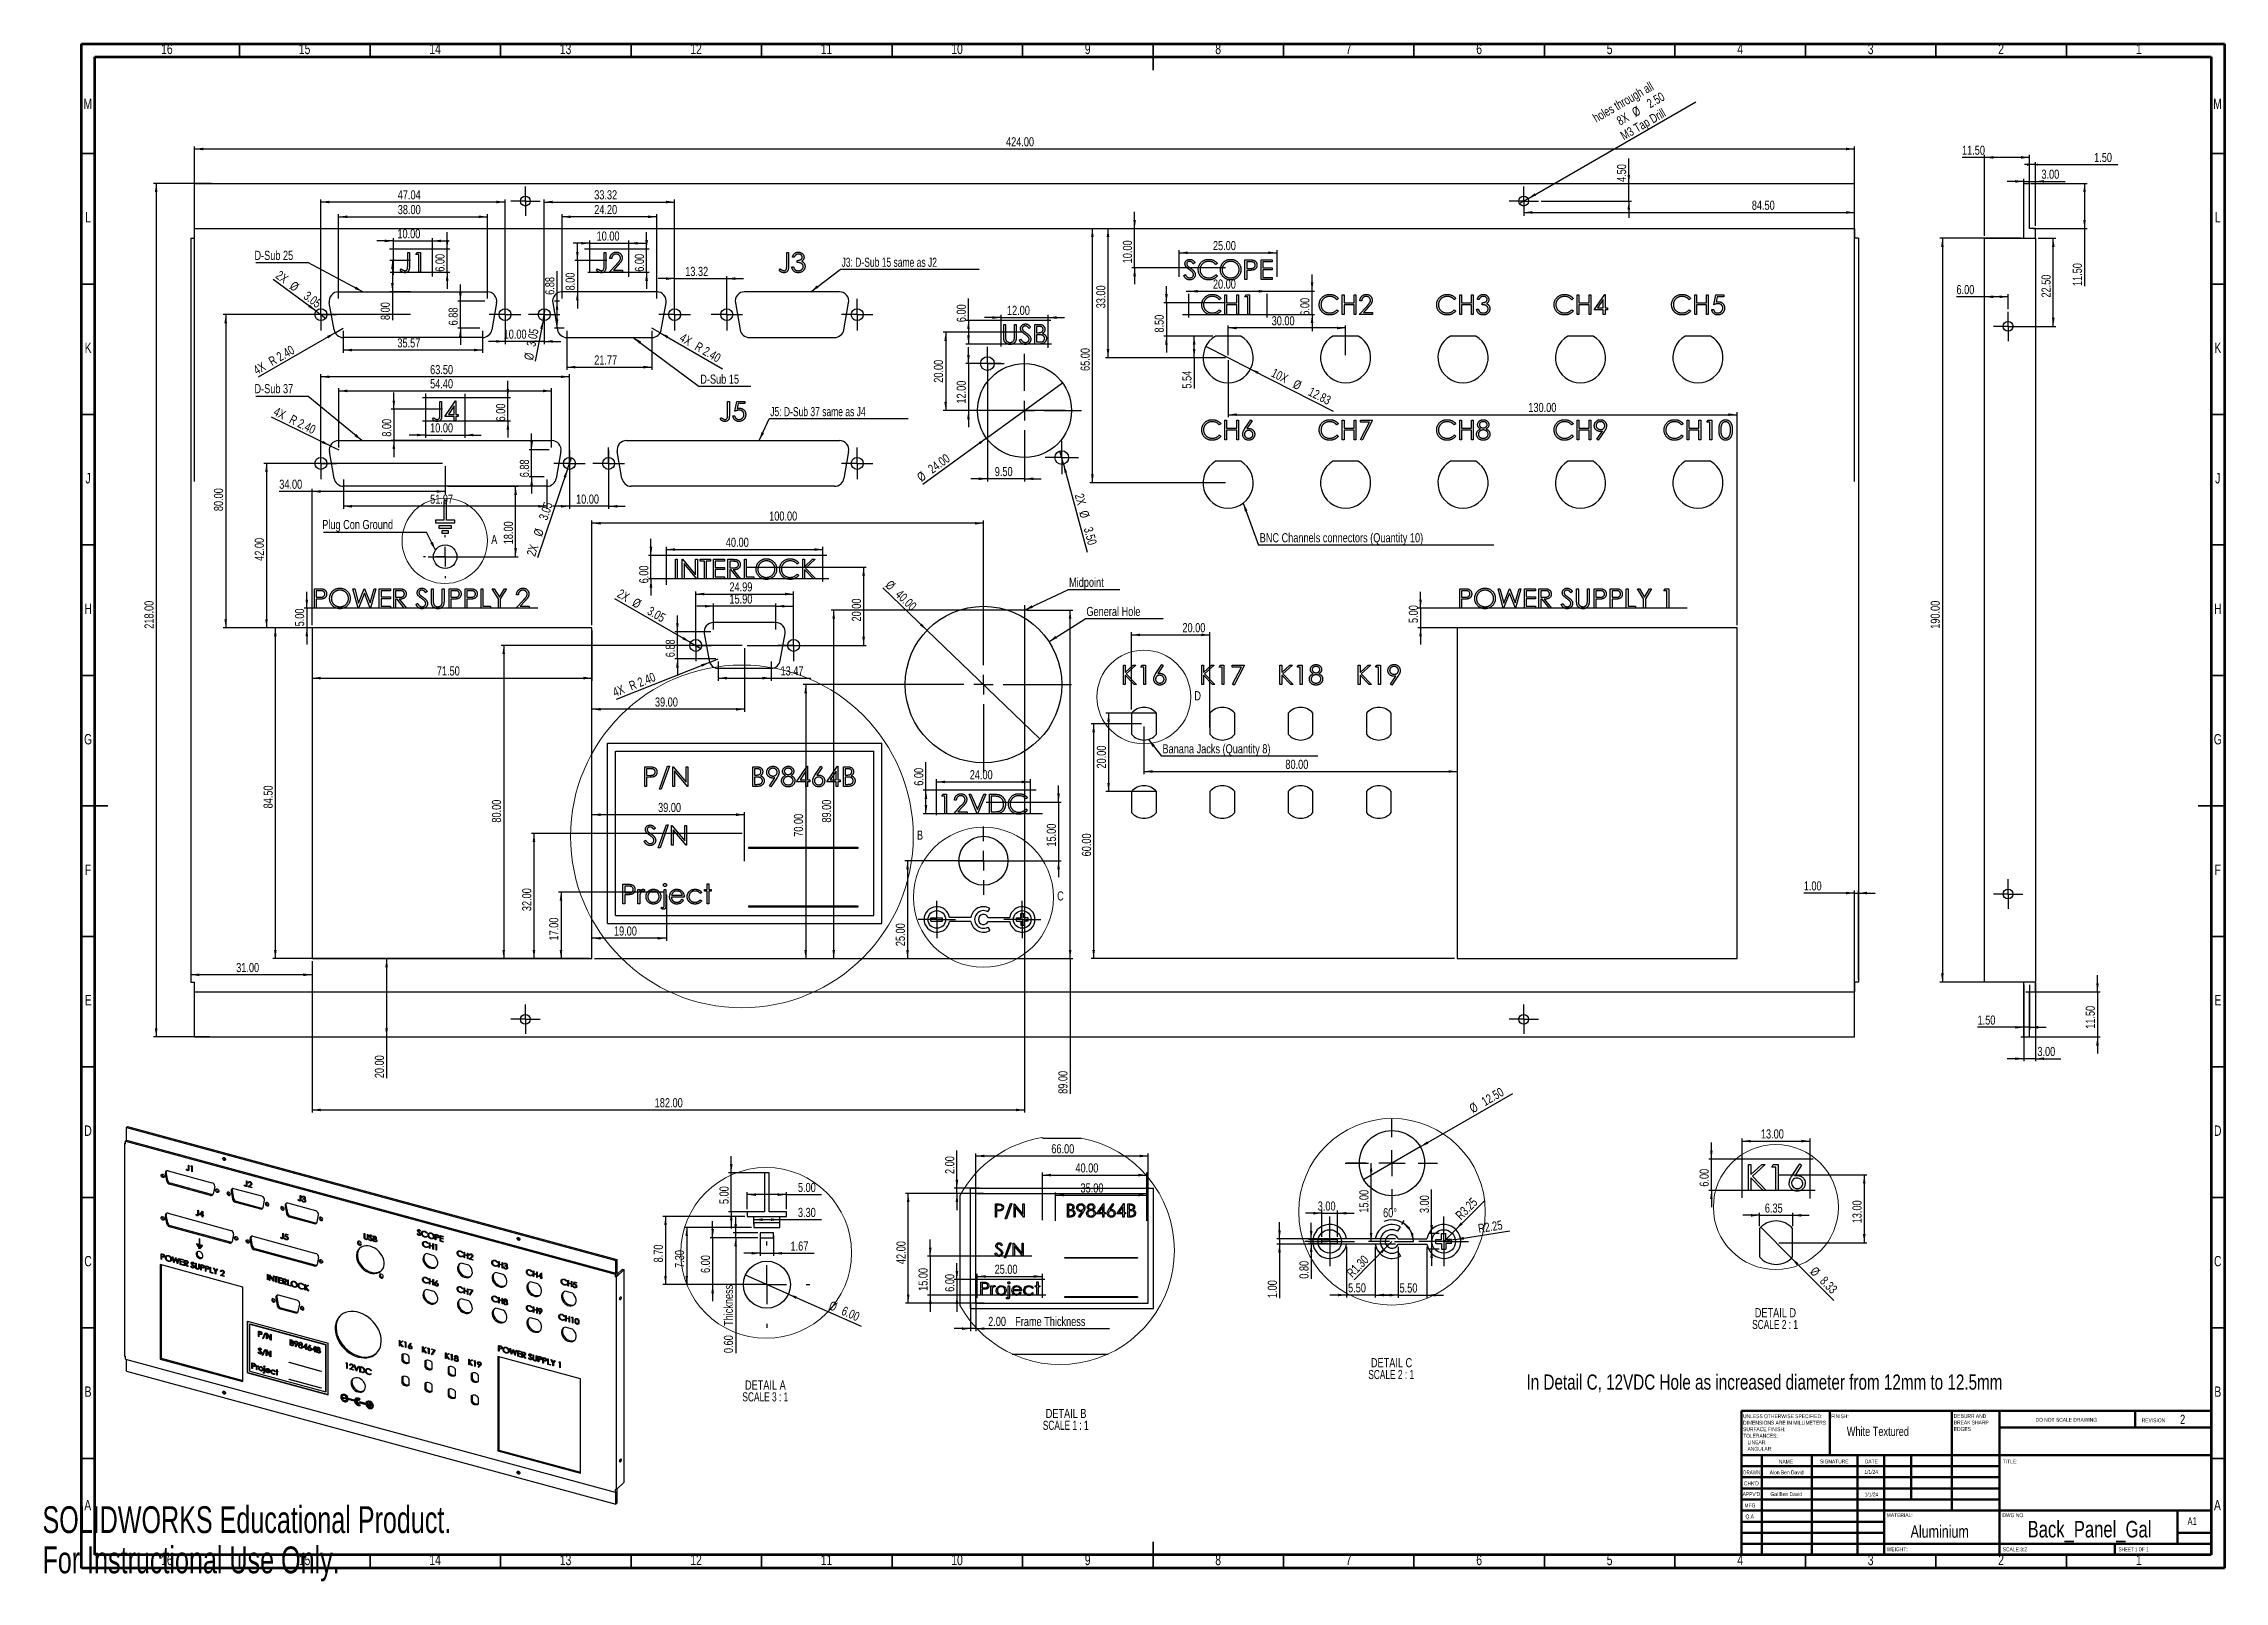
# Model space of a CAD drawing. Header units: millimetres. Extents: x 0 to 836, y 0 to 589.
import ezdxf

# ---------------------------------------------------------------- set-up
doc = ezdxf.new("R2010")
doc.units = ezdxf.units.MM
doc.layers.add('FORMAT', color=7, linetype='Continuous')
doc.styles.add('SLDTEXTSTYLE0', font='TXT', dxfattribs={"width": 0.75})
doc.styles.add('SLDTEXTSTYLE1', font='TXT', dxfattribs={"width": 0.686449})
doc.styles.add('SLDTEXTSTYLE2', font='TXT', dxfattribs={"width": 0.6875})
doc.styles.add('SLDTEXTSTYLE3', font='TXT', dxfattribs={"width": 0.695652})
doc.styles.add('SLDTEXTSTYLE4', font='TXT', dxfattribs={"width": 0.681818})
doc.styles.add('SLDTEXTSTYLE5', font='TXT', dxfattribs={"width": 0.7})
doc.dimstyles.new('SLDDIMSTYLE0', dxfattribs={"dimtxt": 3.5, "dimasz": 3.302, "dimexe": 0, "dimexo": 0.0625, "dimgap": 0.875, "dimtad": 1, "dimlfac": 0.666667, "dimrnd": 1e-09, "dimzin": 4, "dimdsep": 46, "dimtxsty": 'SLDTEXTSTYLE0', "dimsah": 1, "dimcen": 0.09, "dimadec": 0, "dimazin": 1, "dimtfac": 1, "dimtofl": 0, "dimtmove": 0, "dimatfit": 3, "dimfxl": 1, "dimfrac": 2, "dimtolj": 1, "dimtzin": 12, "dimarcsym": 0})
doc.dimstyles.new('SLDDIMSTYLE1', dxfattribs={"dimtxt": 3.5, "dimasz": 3.302, "dimexe": 0, "dimexo": 0.0625, "dimgap": 0.875, "dimtad": 1, "dimlfac": 0.666667, "dimrnd": 1e-09, "dimzin": 4, "dimdsep": 46, "dimtxsty": 'SLDTEXTSTYLE0', "dimsah": 1, "dimcen": 0.09, "dimadec": 0, "dimazin": 1, "dimtfac": 1, "dimtmove": 0, "dimatfit": 0, "dimfxl": 1, "dimfrac": 2, "dimtolj": 1, "dimtzin": 12, "dimarcsym": 0})
doc.dimstyles.new('SLDDIMSTYLE10', dxfattribs={"dimtxt": 3.5, "dimasz": 3.302, "dimexe": 0, "dimexo": 0.0625, "dimgap": 0.875, "dimtad": 1, "dimlfac": 0.5, "dimrnd": 1e-09, "dimzin": 4, "dimdsep": 46, "dimtxsty": 'SLDTEXTSTYLE0', "dimsah": 1, "dimcen": 0.09, "dimadec": 0, "dimazin": 1, "dimtfac": 1, "dimtmove": 0, "dimatfit": 0, "dimfxl": 1, "dimfrac": 2, "dimtolj": 1, "dimtzin": 12, "dimarcsym": 0})
doc.dimstyles.new('SLDDIMSTYLE11', dxfattribs={"dimtxt": 3.5, "dimasz": 3.302, "dimexe": 0, "dimexo": 0.0625, "dimgap": 0.875, "dimtad": 1, "dimlfac": 0.5, "dimrnd": 1e-09, "dimzin": 4, "dimdsep": 46, "dimtxsty": 'SLDTEXTSTYLE0', "dimblk1": 'NONE', "dimsah": 1, "dimcen": 0, "dimadec": 0, "dimazin": 1, "dimtfac": 1, "dimtmove": 0, "dimatfit": 3, "dimldrblk": 'NONE', "dimfxl": 1, "dimfrac": 2, "dimtolj": 1, "dimtzin": 12, "dimarcsym": 0})
doc.dimstyles.new('SLDDIMSTYLE12', dxfattribs={"dimtxt": 3.5, "dimasz": 3.302, "dimexe": 0, "dimexo": 0.0625, "dimgap": 0.875, "dimtad": 1, "dimlfac": 0.5, "dimrnd": 1e-09, "dimzin": 4, "dimdsep": 46, "dimtxsty": 'SLDTEXTSTYLE0', "dimsah": 1, "dimcen": 0, "dimadec": 0, "dimazin": 1, "dimtfac": 1, "dimtofl": 0, "dimtmove": 0, "dimatfit": 3, "dimfxl": 1, "dimfrac": 2, "dimtolj": 1, "dimtzin": 12, "dimarcsym": 0})
doc.dimstyles.new('SLDDIMSTYLE13', dxfattribs={"dimtxt": 3.5, "dimasz": 3.302, "dimexe": 0, "dimexo": 0.0625, "dimgap": 0.875, "dimtad": 1, "dimlfac": 0.5, "dimrnd": 1e-09, "dimzin": 12, "dimdsep": 46, "dimtxsty": 'SLDTEXTSTYLE0', "dimsah": 1, "dimcen": 0, "dimadec": 0, "dimazin": 3, "dimtfac": 1, "dimtofl": 0, "dimtmove": 0, "dimatfit": 3, "dimfxl": 1, "dimfrac": 2, "dimtolj": 1, "dimtzin": 12, "dimarcsym": 0})
doc.dimstyles.new('SLDDIMSTYLE14', dxfattribs={"dimtxt": 3.5, "dimasz": 3.302, "dimexe": 0, "dimexo": 0.0625, "dimgap": 0.875, "dimtad": 1, "dimlfac": 0.5, "dimrnd": 1e-09, "dimzin": 4, "dimdsep": 46, "dimtxsty": 'SLDTEXTSTYLE0', "dimsah": 1, "dimcen": 0.09, "dimadec": 0, "dimazin": 1, "dimtfac": 1, "dimtofl": 0, "dimtmove": 0, "dimatfit": 3, "dimfxl": 1, "dimfrac": 2, "dimtolj": 1, "dimtzin": 12, "dimarcsym": 0})
doc.dimstyles.new('SLDDIMSTYLE15', dxfattribs={"dimtxt": 3.5, "dimasz": 3.302, "dimexe": 0, "dimexo": 0.0625, "dimgap": 0.875, "dimtad": 1, "dimdec": 4, "dimlfac": 0.5, "dimzin": 12, "dimdsep": 46, "dimtxsty": 'SLDTEXTSTYLE0', "dimsah": 1, "dimcen": 0.09, "dimazin": 3, "dimtfac": 1, "dimtofl": 0, "dimtmove": 0, "dimatfit": 3, "dimfxl": 1, "dimfrac": 2, "dimtolj": 1, "dimtzin": 12, "dimarcsym": 0})
doc.dimstyles.new('SLDDIMSTYLE16', dxfattribs={"dimtxt": 3.5, "dimasz": 3.302, "dimexe": 0, "dimexo": 0.0625, "dimgap": 0.875, "dimtad": 1, "dimlfac": 0.5, "dimrnd": 1e-09, "dimzin": 0, "dimdsep": 46, "dimtxsty": 'SLDTEXTSTYLE0', "dimsah": 1, "dimcen": 0.09, "dimadec": 0, "dimazin": 0, "dimtfac": 1, "dimtmove": 0, "dimatfit": 0, "dimfxl": 1, "dimfrac": 2, "dimtolj": 1, "dimtzin": 12, "dimarcsym": 0})
doc.dimstyles.new('SLDDIMSTYLE17', dxfattribs={"dimtxt": 3.5, "dimasz": 3.302, "dimexe": 0, "dimexo": 0.0625, "dimgap": 0.875, "dimtad": 1, "dimrnd": 1e-09, "dimzin": 4, "dimdsep": 46, "dimtxsty": 'SLDTEXTSTYLE0', "dimsah": 1, "dimcen": 0.09, "dimadec": 0, "dimazin": 1, "dimtfac": 1, "dimtmove": 0, "dimatfit": 0, "dimfxl": 1, "dimfrac": 2, "dimtolj": 1, "dimtzin": 12, "dimarcsym": 0})
doc.dimstyles.new('SLDDIMSTYLE18', dxfattribs={"dimtxt": 3.5, "dimasz": 3.302, "dimexe": 0, "dimexo": 0.0625, "dimgap": 0.875, "dimtad": 1, "dimrnd": 1e-09, "dimzin": 4, "dimdsep": 46, "dimtxsty": 'SLDTEXTSTYLE0', "dimsah": 1, "dimcen": 0.09, "dimadec": 0, "dimazin": 1, "dimtfac": 1, "dimtofl": 0, "dimtmove": 0, "dimatfit": 3, "dimfxl": 1, "dimfrac": 2, "dimtolj": 1, "dimtzin": 12, "dimarcsym": 0})
doc.dimstyles.new('SLDDIMSTYLE19', dxfattribs={"dimtxt": 3.5, "dimasz": 3.302, "dimexe": 0, "dimexo": 0.0625, "dimgap": 0.875, "dimtad": 1, "dimlfac": 0.333333, "dimrnd": 1e-09, "dimzin": 4, "dimdsep": 46, "dimtxsty": 'SLDTEXTSTYLE0', "dimblk1": 'NONE', "dimsah": 1, "dimcen": 0, "dimadec": 0, "dimazin": 1, "dimtfac": 1, "dimtmove": 0, "dimatfit": 3, "dimldrblk": 'NONE', "dimfxl": 1, "dimfrac": 2, "dimtolj": 1, "dimtzin": 12, "dimarcsym": 0})
doc.dimstyles.new('SLDDIMSTYLE2', dxfattribs={"dimtxt": 3.5, "dimasz": 3.302, "dimexe": 0, "dimexo": 0.0625, "dimgap": 0.875, "dimtad": 1, "dimlfac": 0.666667, "dimrnd": 1e-09, "dimzin": 4, "dimdsep": 46, "dimtxsty": 'SLDTEXTSTYLE0', "dimblk1": 'NONE', "dimsah": 1, "dimcen": 0, "dimadec": 0, "dimazin": 1, "dimtfac": 1, "dimtmove": 0, "dimatfit": 3, "dimldrblk": 'NONE', "dimfxl": 1, "dimfrac": 2, "dimtolj": 1, "dimtzin": 12, "dimarcsym": 0})
doc.dimstyles.new('SLDDIMSTYLE20', dxfattribs={"dimtxt": 3.5, "dimasz": 3.302, "dimexe": 0, "dimexo": 0.0625, "dimgap": 0.875, "dimtad": 1, "dimlfac": 0.333333, "dimrnd": 1e-09, "dimzin": 4, "dimdsep": 46, "dimtxsty": 'SLDTEXTSTYLE0', "dimsah": 1, "dimcen": 0.09, "dimadec": 0, "dimazin": 1, "dimtfac": 1, "dimtofl": 0, "dimtmove": 0, "dimatfit": 3, "dimfxl": 1, "dimfrac": 2, "dimtolj": 1, "dimtzin": 12, "dimarcsym": 0})
doc.dimstyles.new('SLDDIMSTYLE21', dxfattribs={"dimtxt": 3.5, "dimasz": 3.302, "dimexe": 0, "dimexo": 0.0625, "dimgap": 0.875, "dimtad": 1, "dimlfac": 0.333333, "dimrnd": 1e-09, "dimzin": 12, "dimdsep": 46, "dimtxsty": 'SLDTEXTSTYLE0', "dimsah": 1, "dimcen": 0.09, "dimadec": 0, "dimazin": 3, "dimtfac": 1, "dimtmove": 0, "dimatfit": 0, "dimfxl": 1, "dimfrac": 2, "dimtolj": 1, "dimtzin": 12, "dimarcsym": 0})
doc.dimstyles.new('SLDDIMSTYLE22', dxfattribs={"dimtxt": 3.5, "dimasz": 3.302, "dimexe": 0, "dimexo": 0.0625, "dimgap": 0.875, "dimtad": 1, "dimlfac": 0.333333, "dimrnd": 1e-09, "dimzin": 0, "dimdsep": 46, "dimtxsty": 'SLDTEXTSTYLE0', "dimsah": 1, "dimcen": 0.09, "dimadec": 0, "dimazin": 0, "dimtfac": 1, "dimtmove": 0, "dimatfit": 0, "dimfxl": 1, "dimfrac": 2, "dimtolj": 1, "dimtzin": 12, "dimarcsym": 0})
doc.dimstyles.new('SLDDIMSTYLE23', dxfattribs={"dimtxt": 3.5, "dimasz": 3.302, "dimexe": 0, "dimexo": 0.0625, "dimgap": 0.875, "dimtad": 1, "dimlfac": 0.333333, "dimrnd": 1e-09, "dimzin": 4, "dimdsep": 46, "dimtxsty": 'SLDTEXTSTYLE0', "dimsah": 1, "dimcen": 0.09, "dimadec": 0, "dimazin": 1, "dimtfac": 1, "dimtmove": 0, "dimatfit": 0, "dimfxl": 1, "dimfrac": 2, "dimtolj": 1, "dimtzin": 12, "dimarcsym": 0})
doc.dimstyles.new('SLDDIMSTYLE3', dxfattribs={"dimtxt": 3.5, "dimasz": 3.302, "dimexe": 0, "dimexo": 0.0625, "dimgap": 0.875, "dimtad": 1, "dimlfac": 0.666667, "dimrnd": 1e-09, "dimzin": 4, "dimdsep": 46, "dimtxsty": 'SLDTEXTSTYLE0', "dimsah": 1, "dimcen": 0, "dimadec": 0, "dimazin": 1, "dimtfac": 1, "dimtofl": 0, "dimtmove": 0, "dimatfit": 3, "dimfxl": 1, "dimfrac": 2, "dimtolj": 1, "dimtzin": 12, "dimarcsym": 0})
doc.dimstyles.new('SLDDIMSTYLE4', dxfattribs={"dimtxt": 3.5, "dimasz": 3.302, "dimexe": 0, "dimexo": 0.0625, "dimgap": 0.875, "dimtad": 1, "dimlfac": 0.666667, "dimrnd": 1e-09, "dimzin": 12, "dimdsep": 46, "dimtxsty": 'SLDTEXTSTYLE0', "dimsah": 1, "dimcen": 0.09, "dimadec": 0, "dimazin": 3, "dimtfac": 1, "dimtofl": 0, "dimtmove": 0, "dimatfit": 3, "dimfxl": 1, "dimfrac": 2, "dimtolj": 1, "dimtzin": 12, "dimarcsym": 0})
doc.dimstyles.new('SLDDIMSTYLE5', dxfattribs={"dimtxt": 3.5, "dimasz": 3.302, "dimexe": 0, "dimexo": 0.0625, "dimgap": 0.875, "dimtad": 1, "dimlfac": 0.666667, "dimrnd": 1e-09, "dimzin": 12, "dimdsep": 46, "dimtxsty": 'SLDTEXTSTYLE0', "dimsah": 1, "dimcen": 0.09, "dimadec": 0, "dimazin": 3, "dimtfac": 1, "dimtmove": 0, "dimatfit": 0, "dimfxl": 1, "dimfrac": 2, "dimtolj": 1, "dimtzin": 12, "dimarcsym": 0})
doc.dimstyles.new('SLDDIMSTYLE6', dxfattribs={"dimtxt": 3.5, "dimasz": 3.302, "dimexe": 0, "dimexo": 0.0625, "dimgap": 0.875, "dimtad": 1, "dimlfac": 0.666667, "dimrnd": 1e-09, "dimzin": 12, "dimdsep": 46, "dimtxsty": 'SLDTEXTSTYLE0', "dimblk1": 'NONE', "dimsah": 1, "dimcen": 0, "dimadec": 0, "dimazin": 3, "dimtfac": 1, "dimtmove": 0, "dimatfit": 3, "dimldrblk": 'NONE', "dimfxl": 1, "dimfrac": 2, "dimtolj": 1, "dimtzin": 12, "dimarcsym": 0})
doc.dimstyles.new('SLDDIMSTYLE7', dxfattribs={"dimtxt": 0.18, "dimasz": 3.302, "dimexe": 0, "dimexo": 0.0625, "dimgap": 0, "dimtad": 0, "dimtih": 1, "dimtoh": 1, "dimdec": 0, "dimrnd": 1e-09, "dimzin": 0, "dimdsep": 46, "dimtxsty": 'Standard', "dimsah": 1, "dimcen": 0.09, "dimadec": 0, "dimazin": 0, "dimtfac": 3.302, "dimtdec": 0, "dimtofl": 0, "dimtmove": 0, "dimatfit": 3, "dimfxl": 1, "dimfrac": 2, "dimtolj": 1, "dimtzin": 0, "dimarcsym": 0})
doc.dimstyles.new('SLDDIMSTYLE8', dxfattribs={"dimtxt": 3.5, "dimasz": 3.302, "dimexe": 0, "dimexo": 0.0625, "dimgap": 0.875, "dimtad": 1, "dimlfac": 0.5, "dimrnd": 1e-09, "dimzin": 12, "dimdsep": 46, "dimtxsty": 'SLDTEXTSTYLE0', "dimblk1": 'NONE', "dimsah": 1, "dimcen": 0, "dimadec": 0, "dimazin": 3, "dimtfac": 1, "dimtmove": 0, "dimatfit": 3, "dimldrblk": 'NONE', "dimfxl": 1, "dimfrac": 2, "dimtolj": 1, "dimtzin": 12, "dimarcsym": 0})
doc.dimstyles.new('SLDDIMSTYLE9', dxfattribs={"dimtxt": 3.5, "dimasz": 3.302, "dimexe": 0, "dimexo": 0.0625, "dimgap": 0.875, "dimtad": 1, "dimlfac": 0.5, "dimrnd": 1e-09, "dimzin": 12, "dimdsep": 46, "dimtxsty": 'SLDTEXTSTYLE0', "dimsah": 1, "dimcen": 0.09, "dimadec": 0, "dimazin": 3, "dimtfac": 1, "dimtmove": 0, "dimatfit": 0, "dimfxl": 1, "dimfrac": 2, "dimtolj": 1, "dimtzin": 12, "dimarcsym": 0})

msp = doc.modelspace()

# ---------------------------------------------------------------- texts
at = {"color": 7, "linetype": 'Continuous', "lineweight": 0}
for s, insert, char_height, attachment_point, style in [('16', (47.67007, 589.06015), 3.96875, 2, 'SLDTEXTSTYLE0'), ('15', (100.42007, 589.06015), 3.96875, 2, 'SLDTEXTSTYLE0'), ('14', (150.42007, 589.06015), 3.96875, 2, 'SLDTEXTSTYLE0'), ('13', (200.42007, 589.06015), 3.96875, 2, 'SLDTEXTSTYLE0'), ('12', (250.42007, 589.06015), 3.96875, 2, 'SLDTEXTSTYLE0'), ('11', (300.42007, 589.06015), 3.96875, 2, 'SLDTEXTSTYLE0'), ('10', (350.42007, 589.06015), 3.96875, 2, 'SLDTEXTSTYLE0'), ('9', (400.46004, 589.06015), 3.96875, 2, 'SLDTEXTSTYLE0'), ('8', (450.46004, 589.06015), 3.96875, 2, 'SLDTEXTSTYLE0'), ('7', (500.46004, 589.06015), 3.96875, 2, 'SLDTEXTSTYLE0'), ('6', (550.46004, 589.06015), 3.96875, 2, 'SLDTEXTSTYLE0'), ('5', (600.46004, 589.06015), 3.96875, 2, 'SLDTEXTSTYLE0'), ('4', (650.46004, 589.06015), 3.96875, 2, 'SLDTEXTSTYLE0'), ('3', (700.46004, 589.06015), 3.96875, 2, 'SLDTEXTSTYLE0'), ('2', (750.46004, 589.06015), 3.96875, 2, 'SLDTEXTSTYLE0'), ('1', (803.21004, 589.06015), 3.96875, 2, 'SLDTEXTSTYLE0'), ('M', (17.36174, 568.06015), 3.96875, 2, 'SLDTEXTSTYLE0'), ('M', (833.36174, 568.06015), 3.96875, 2, 'SLDTEXTSTYLE0'), ('L', (17.45452, 524.56015), 3.96875, 2, 'SLDTEXTSTYLE0'), ('L', (833.45452, 524.56015), 3.96875, 2, 'SLDTEXTSTYLE0'), ('K', (17.48852, 474.56015), 3.96875, 2, 'SLDTEXTSTYLE0'), ('K', (833.48852, 474.56015), 3.96875, 2, 'SLDTEXTSTYLE0'), ('J', (17.46509, 424.56015), 3.96875, 2, 'SLDTEXTSTYLE0'), ('J', (833.46509, 424.56015), 3.96875, 2, 'SLDTEXTSTYLE0'), ('H', (17.49035, 374.56015), 3.96875, 2, 'SLDTEXTSTYLE0'), ('H', (833.49035, 374.56015), 3.96875, 2, 'SLDTEXTSTYLE0'), ('G', (17.48668, 324.56015), 3.96875, 2, 'SLDTEXTSTYLE0'), ('G', (833.48668, 324.56015), 3.96875, 2, 'SLDTEXTSTYLE0'), ('F', (17.45774, 274.56015), 3.96875, 2, 'SLDTEXTSTYLE0'), ('F', (833.45774, 274.56015), 3.96875, 2, 'SLDTEXTSTYLE0'), ('E', (17.50781, 224.56015), 3.96875, 2, 'SLDTEXTSTYLE0'), ('E', (833.50781, 224.56015), 3.96875, 2, 'SLDTEXTSTYLE0'), ('D', (17.45269, 174.56015), 3.96875, 2, 'SLDTEXTSTYLE0'), ('D', (833.45269, 174.56015), 3.96875, 2, 'SLDTEXTSTYLE0'), ('C', (17.45866, 124.56015), 3.96875, 2, 'SLDTEXTSTYLE0'), ('C', (833.45866, 124.56015), 3.96875, 2, 'SLDTEXTSTYLE0'), ('B', (17.4706, 74.56015), 3.96875, 2, 'SLDTEXTSTYLE0'), ('B', (833.4706, 74.56015), 3.96875, 2, 'SLDTEXTSTYLE0'), ('SURFACE FINISH:', (651.59367, 58.92097), 1.5, 1, 'SLDTEXTSTYLE0'), ('UNLESS OTHERWISE SPECIFIED:', (651.59367, 63.92097), 1.5, 1, 'SLDTEXTSTYLE0'), ('DIMENSIONS ARE IN MILLIMETERS', (651.59367, 61.42097), 1.5, 1, 'SLDTEXTSTYLE0'), ('FINISH:', (685.37129, 63.91927), 1.5, 1, 'SLDTEXTSTYLE0'), ('White Textured', (691.33311, 59.09877), 3.5, 1, 'SLDTEXTSTYLE0'), ('DEBURR AND', (732.30922, 64.00309), 1.5, 1, 'SLDTEXTSTYLE0'), ('BREAK SHARP', (732.30922, 61.50309), 1.5, 1, 'SLDTEXTSTYLE0'), ('EDGES', (732.30922, 59.00309), 1.5, 1, 'SLDTEXTSTYLE0'), ('DO NOT SCALE DRAWING', (763.61464, 62.53299), 1.5, 1, 'SLDTEXTSTYLE0'), ('REVISION', (804.32758, 62.33491), 1.5, 1, 'SLDTEXTSTYLE0'), ('2', (819.03824, 63.74293), 3.5, 1, 'SLDTEXTSTYLE0'), ('TOLERANCES:', (651.59367, 56.42097), 1.5, 1, 'SLDTEXTSTYLE0'), ('ANGULAR:', (653.28117, 51.42097), 1.5, 1, 'SLDTEXTSTYLE0'), ('LINEAR:', (653.28117, 53.92097), 1.5, 1, 'SLDTEXTSTYLE0'), ('DRAWN', (651.64336, 42.38478), 1.5, 1, 'SLDTEXTSTYLE1'), ('Alon Ben David', (668.27423, 42.38337), 1.4986, 2, 'SLDTEXTSTYLE0'), ('NAME', (665.32224, 46.50148), 1.5, 1, 'SLDTEXTSTYLE0'), ('SIGNATURE', (681.03359, 46.56176), 1.5, 1, 'SLDTEXTSTYLE0'), ('DATE', (698.2147, 46.57618), 1.5, 1, 'SLDTEXTSTYLE0'), ('1/1/24', (700.6731, 42.5591), 1.4986, 2, 'SLDTEXTSTYLE0'), ('TITLE:', (751.09016, 46.57618), 1.5, 1, 'SLDTEXTSTYLE0'), ("APPV'D", (651.40172, 34.06587), 1.5, 1, 'SLDTEXTSTYLE0'), ("CHK'D", (651.93922, 38.16185), 1.5, 1, 'SLDTEXTSTYLE0'), ('Gal Ben David', (668.11908, 34.06445), 1.4986, 2, 'SLDTEXTSTYLE0'), ('1/1/24', (700.77297, 33.92859), 1.4986, 2, 'SLDTEXTSTYLE0'), ('A', (17.33969, 31.06015), 3.96875, 2, 'SLDTEXTSTYLE0'), ('MFG', (652.12401, 29.71578), 1.5, 1, 'SLDTEXTSTYLE0'), ('Q.A', (652.50904, 25.50466), 1.5, 1, 'SLDTEXTSTYLE0'), ('MATERIAL:', (706.64586, 25.98606), 1.5, 1, 'SLDTEXTSTYLE0'), ('DWG NO.', (750.953, 25.98606), 1.5, 1, 'SLDTEXTSTYLE0'), ('A', (833.33969, 31.06015), 3.96875, 2, 'SLDTEXTSTYLE0'), ('Aluminium', (726.92229, 21.35772), 4.7625, 2, 'SLDTEXTSTYLE0'), ('Back_Panel_Gal', (784.33103, 23.04251), 6.35, 2, 'SLDTEXTSTYLE0'), ('A1', (821.87116, 24.40639), 2.910417, 1, 'SLDTEXTSTYLE0'), ('16', (47.67007, 10.06015), 3.96875, 2, 'SLDTEXTSTYLE0'), ('15', (100.42007, 10.06015), 3.96875, 2, 'SLDTEXTSTYLE0'), ('14', (150.42007, 10.06015), 3.96875, 2, 'SLDTEXTSTYLE0'), ('13', (200.42007, 10.06015), 3.96875, 2, 'SLDTEXTSTYLE0'), ('12', (250.42007, 10.06015), 3.96875, 2, 'SLDTEXTSTYLE0'), ('11', (300.42007, 10.06015), 3.96875, 2, 'SLDTEXTSTYLE0'), ('10', (350.42007, 10.06015), 3.96875, 2, 'SLDTEXTSTYLE0'), ('9', (400.46004, 10.06015), 3.96875, 2, 'SLDTEXTSTYLE0'), ('8', (450.46004, 10.06015), 3.96875, 2, 'SLDTEXTSTYLE0'), ('7', (500.46004, 10.06015), 3.96875, 2, 'SLDTEXTSTYLE0'), ('6', (550.46004, 10.06015), 3.96875, 2, 'SLDTEXTSTYLE0'), ('5', (600.46004, 10.06015), 3.96875, 2, 'SLDTEXTSTYLE0'), ('4', (650.46004, 10.06015), 3.96875, 2, 'SLDTEXTSTYLE0'), ('3', (700.46004, 10.06015), 3.96875, 2, 'SLDTEXTSTYLE0'), ('WEIGHT:', (706.61781, 12.94931), 1.4986, 1, 'SLDTEXTSTYLE0'), ('2', (750.46004, 10.06015), 3.96875, 2, 'SLDTEXTSTYLE0'), ('SCALE:3:2', (751.07397, 12.90009), 1.5, 1, 'SLDTEXTSTYLE0'), ('SHEET 1 OF 1', (795.47829, 12.90009), 1.5, 1, 'SLDTEXTSTYLE2'), ('1', (803.21004, 10.06015), 3.96875, 2, 'SLDTEXTSTYLE0')]:
    msp.add_mtext(s, dxfattribs=dict(at, insert=insert, char_height=char_height, attachment_point=attachment_point, style=style))
at = {"color": 7, "linetype": 'Continuous', "lineweight": 18, "char_height": 3.5, "attachment_point": 1, "style": 'SLDTEXTSTYLE0'}
for s, insert in [('A', (171.92332, 400.828)), ('D', (441.35284, 340.99563)), ('B', (335.052, 287.57918)), ('C', (388.7736, 264.27844))]:
    msp.add_mtext(s, dxfattribs=dict(at, insert=insert))
at = {"color": 7, "linetype": 'Continuous', "char_height": 10.2762, "attachment_point": 1, "style": 'SLDTEXTSTYLE5'}
for s, insert in [('SOLIDWORKS Educational Product.', (0, 28.66102)), ('For Instructional Use Only.', (0, 13.24672))]:
    msp.add_mtext(s, dxfattribs=dict(at, insert=insert))
at = {"layer": 'FORMAT'}
for s, insert, char_height, attachment_point, style in [('DETAIL D', (663.97835, 104.58162), 3.5, 2, 'SLDTEXTSTYLE0'), ('SCALE 2 : 1', (663.84832, 100.05592), 3.5, 2, 'SLDTEXTSTYLE4'), ('DETAIL C', (516.89438, 85.41663), 3.5, 2, 'SLDTEXTSTYLE0'), ('DETAIL A', (276.98149, 76.8559), 3.5, 2, 'SLDTEXTSTYLE0'), ('SCALE 2 : 1', (516.7607, 80.89094), 3.5, 2, 'SLDTEXTSTYLE4'), ('In Detail C, 12VDC Hole as increased diameter from 12mm to 12.5mm', (568.61534, 79.1563), 5.8208333, 1, 'SLDTEXTSTYLE0'), ('SCALE 3 : 1', (276.95111, 72.3302), 3.5, 2, 'SLDTEXTSTYLE4'), ('SCALE 1 : 1', (392.05891, 61.44223), 3.5, 2, 'SLDTEXTSTYLE4'), ('DETAIL B', (392.20231, 65.96792), 3.5, 2, 'SLDTEXTSTYLE0')]:
    msp.add_mtext(s, dxfattribs=dict(at, insert=insert, char_height=char_height, attachment_point=attachment_point, style=style))

# ---------------------------------------------------------------- blocks, each defined once
blk = doc.blocks.new('_D')
at = {"layer": 'FORMAT'}
for p, q in [((64.82, 535.51), (42.57, 535.51)), ((43.57, 535.51), (43.57, 208.51)), ((63.97, 208.51), (42.57, 208.51))]:
    blk.add_line(p, q, dxfattribs=at)
for points in [[(43.57, 535.51), (43.06, 532.21), (44.08, 532.21)], [(43.57, 208.51), (44.08, 211.82), (43.06, 211.82)]]:
    blk.add_solid(points, dxfattribs=at)
at = {"layer": 'FORMAT', "insert": (39.06, 364.9), "char_height": 3.5, "attachment_point": 1, "rotation": 90, "style": 'SLDTEXTSTYLE0'}
blk.add_mtext('218.00', dxfattribs=at)
blk = doc.blocks.new('_D_1')
at = {"layer": 'FORMAT'}
for p, q in [((58.29, 421.36), (58.29, 549.74)), ((58.29, 548.74), (694.29, 548.74)), ((694.29, 421.36), (694.29, 549.74))]:
    blk.add_line(p, q, dxfattribs=at)
for points in [[(58.29, 548.74), (61.59, 548.23), (61.59, 549.24)], [(694.29, 548.74), (690.99, 549.24), (690.99, 548.23)]]:
    blk.add_solid(points, dxfattribs=at)
at = {"layer": 'FORMAT', "insert": (369.18, 553.25), "char_height": 3.5, "attachment_point": 1, "style": 'SLDTEXTSTYLE0'}
blk.add_mtext('424.00', dxfattribs=at)
blk = doc.blocks.new('_D_2')
at = {"layer": 'FORMAT'}
for p, q in [((694.29, 263.62), (674.86, 263.62)), ((694.29, 224.56), (694.29, 264.62)), ((694.29, 263.62), (695.79, 263.62)), ((695.79, 230.51), (695.79, 264.62)), ((695.79, 263.62), (702.14, 263.62))]:
    blk.add_line(p, q, dxfattribs=at)
for points in [[(694.29, 263.62), (690.99, 264.13), (690.99, 263.11)], [(695.79, 263.62), (699.09, 263.11), (699.09, 264.13)]]:
    blk.add_solid(points, dxfattribs=at)
at = {"layer": 'FORMAT', "insert": (674.86, 268.13), "char_height": 3.5, "attachment_point": 1, "style": 'SLDTEXTSTYLE0'}
blk.add_mtext('1.00', dxfattribs=at)
blk = doc.blocks.new('_D_3')
at = {"layer": 'FORMAT'}
for p, q in [((103.29, 364.26), (103.29, 344.99)), ((210.54, 364.26), (210.54, 344.99)), ((103.29, 345.99), (210.54, 345.99))]:
    blk.add_line(p, q, dxfattribs=at)
for points in [[(103.29, 345.99), (106.59, 345.48), (106.59, 346.5)], [(210.54, 345.99), (207.24, 346.5), (207.24, 345.48)]]:
    blk.add_solid(points, dxfattribs=at)
at = {"layer": 'FORMAT', "insert": (151.1, 350.5), "char_height": 3.5, "attachment_point": 1, "style": 'SLDTEXTSTYLE0'}
blk.add_mtext('71.50', dxfattribs=at)
blk = doc.blocks.new('_D_4')
at = {"layer": 'FORMAT'}
for p, q in [((209.54, 365.26), (88.21, 365.26)), ((89.21, 365.26), (89.21, 238.51)), ((209.54, 238.51), (88.21, 238.51))]:
    blk.add_line(p, q, dxfattribs=at)
for points in [[(89.21, 365.26), (88.7, 361.96), (89.72, 361.96)], [(89.21, 238.51), (89.72, 241.82), (88.7, 241.82)]]:
    blk.add_solid(points, dxfattribs=at)
at = {"layer": 'FORMAT', "insert": (84.7, 296.07), "char_height": 3.5, "attachment_point": 1, "rotation": 90, "style": 'SLDTEXTSTYLE0'}
blk.add_mtext('84.50', dxfattribs=at)
blk = doc.blocks.new('_D_5')
at = {"layer": 'FORMAT'}
for p, q in [((377.96, 372.01), (302.17, 372.01)), ((303.17, 238.51), (303.17, 372.01)), ((211.54, 238.51), (304.17, 238.51))]:
    blk.add_line(p, q, dxfattribs=at)
for points in [[(303.17, 372.01), (302.67, 368.71), (303.68, 368.71)], [(303.17, 238.51), (303.68, 241.82), (302.67, 241.82)]]:
    blk.add_solid(points, dxfattribs=at)
at = {"layer": 'FORMAT', "insert": (298.66, 290.62), "char_height": 3.5, "attachment_point": 1, "rotation": 90, "style": 'SLDTEXTSTYLE0'}
blk.add_mtext('89.00', dxfattribs=at)
blk = doc.blocks.new('_D_6')
at = {"layer": 'FORMAT'}
for p, q in [((101.28, 372.76), (101.28, 379.11)), ((189.85, 372.76), (100.28, 372.76)), ((101.28, 372.76), (101.28, 365.26)), ((113.15, 365.26), (100.28, 365.26)), ((101.28, 365.26), (101.28, 358.91))]:
    blk.add_line(p, q, dxfattribs=at)
for points in [[(101.28, 372.76), (101.78, 376.07), (100.77, 376.07)], [(101.28, 365.26), (100.77, 361.96), (101.78, 361.96)]]:
    blk.add_solid(points, dxfattribs=at)
at = {"layer": 'FORMAT', "insert": (96.76, 365.82), "char_height": 3.5, "attachment_point": 1, "rotation": 90, "style": 'SLDTEXTSTYLE0'}
blk.add_mtext('5.00', dxfattribs=at)
blk = doc.blocks.new('_D_7')
at = {"layer": 'FORMAT'}
for p, q in [((528.01, 372.76), (528.01, 379.11)), ((630.21, 372.76), (527.01, 372.76)), ((528.01, 372.76), (528.01, 365.26)), ((546.83, 365.26), (527.01, 365.26)), ((528.01, 365.26), (528.01, 358.91))]:
    blk.add_line(p, q, dxfattribs=at)
for points in [[(528.01, 372.76), (528.52, 376.07), (527.51, 376.07)], [(528.01, 365.26), (527.51, 361.96), (528.52, 361.96)]]:
    blk.add_solid(points, dxfattribs=at)
at = {"layer": 'FORMAT', "insert": (523.5, 367.1), "char_height": 3.5, "attachment_point": 1, "rotation": 90, "style": 'SLDTEXTSTYLE0'}
blk.add_mtext('5.00', dxfattribs=at)
blk = doc.blocks.new('_D_8')
at = {"layer": 'FORMAT'}
for q in [(390.86, 459.08), (337.29, 420.24)]:
    blk.add_line((361.72, 437.95), q, dxfattribs=at)
blk.add_solid([(361.72, 437.95), (358.75, 436.42), (359.34, 435.6)], dxfattribs=at)
at = {"layer": 'FORMAT', "char_height": 3.5, "attachment_point": 1, "rotation": 35.94459, "style": 'SLDTEXTSTYLE0'}
for s, insert in [('24.00', (338.89, 427.03)), ('%%c', (334.65, 423.89))]:
    blk.add_mtext(s, dxfattribs=dict(at, insert=insert))
blk = doc.blocks.new('_None')
blk = doc.blocks.new('_D_9')
at = {"layer": 'FORMAT'}
for p, q in [((362.04, 461.26), (362.04, 421.37)), ((376.29, 433.01), (376.29, 421.37)), ((362.04, 422.37), (355.69, 422.37)), ((376.29, 422.37), (362.04, 422.37)), ((376.29, 422.37), (382.64, 422.37))]:
    blk.add_line(p, q, dxfattribs=at)
for points in [[(362.04, 422.37), (358.74, 422.88), (358.74, 421.86)], [(376.29, 422.37), (379.59, 421.86), (379.59, 422.88)]]:
    blk.add_solid(points, dxfattribs=at)
at = {"layer": 'FORMAT', "insert": (364.87, 426.88), "char_height": 3.5, "attachment_point": 1, "style": 'SLDTEXTSTYLE0'}
blk.add_mtext('9.50', dxfattribs=at)
blk = doc.blocks.new('_D_10')
at = {"layer": 'FORMAT'}
for p, q in [((354.79, 466.51), (354.79, 472.86)), ((367.29, 466.51), (353.79, 466.51)), ((354.79, 466.51), (354.79, 448.51)), ((391.79, 448.51), (353.79, 448.51)), ((354.79, 448.51), (354.79, 442.16))]:
    blk.add_line(p, q, dxfattribs=at)
for points in [[(354.79, 466.51), (355.3, 469.82), (354.28, 469.82)], [(354.79, 448.51), (354.28, 445.21), (355.3, 445.21)]]:
    blk.add_solid(points, dxfattribs=at)
at = {"layer": 'FORMAT', "insert": (350.28, 451.18), "char_height": 3.5, "attachment_point": 1, "rotation": 90, "style": 'SLDTEXTSTYLE0'}
blk.add_mtext('12.00', dxfattribs=at)
blk = doc.blocks.new('_D_11')
at = {"layer": 'FORMAT'}
for p, q in [((358, 276.01), (330.46, 276.01)), ((331.46, 276.01), (331.46, 238.51)), ((211.54, 238.51), (332.46, 238.51))]:
    blk.add_line(p, q, dxfattribs=at)
for points in [[(331.46, 276.01), (330.95, 272.71), (331.96, 272.71)], [(331.46, 238.51), (331.96, 241.82), (330.95, 241.82)]]:
    blk.add_solid(points, dxfattribs=at)
at = {"layer": 'FORMAT', "insert": (326.94, 243.27), "char_height": 3.5, "attachment_point": 1, "rotation": 90, "style": 'SLDTEXTSTYLE0'}
blk.add_mtext('25.00', dxfattribs=at)
blk = doc.blocks.new('_D_12')
at = {"layer": 'FORMAT'}
for p, q in [((354.79, 483.01), (354.79, 491.45)), ((386.31, 483.01), (353.79, 483.01)), ((354.79, 483.01), (354.79, 474.01)), ((386.59, 474.01), (353.79, 474.01))]:
    blk.add_line(p, q, dxfattribs=at)
for points in [[(354.79, 483.01), (354.28, 479.71), (355.3, 479.71)], [(354.79, 474.01), (355.3, 477.32), (354.28, 477.32)]]:
    blk.add_solid(points, dxfattribs=at)
at = {"layer": 'FORMAT', "insert": (350.28, 482.39), "char_height": 3.5, "attachment_point": 1, "rotation": 90, "style": 'SLDTEXTSTYLE0'}
blk.add_mtext('6.00', dxfattribs=at)
blk = doc.blocks.new('_D_13')
at = {"layer": 'FORMAT'}
for p, q in [((367.29, 473.07), (367.29, 485.14)), ((385.29, 472.52), (385.29, 485.14)), ((367.29, 484.14), (360.94, 484.14)), ((367.29, 484.14), (385.29, 484.14)), ((385.29, 484.14), (391.64, 484.14))]:
    blk.add_line(p, q, dxfattribs=at)
for points in [[(367.29, 484.14), (363.99, 484.65), (363.99, 483.63)], [(385.29, 484.14), (388.59, 483.63), (388.59, 484.65)]]:
    blk.add_solid(points, dxfattribs=at)
at = {"layer": 'FORMAT', "insert": (369.54, 488.65), "char_height": 3.5, "attachment_point": 1, "style": 'SLDTEXTSTYLE0'}
blk.add_mtext('12.00', dxfattribs=at)
blk = doc.blocks.new('_D_14')
at = {"layer": 'FORMAT'}
for p, q in [((375.29, 478.51), (345.06, 478.51)), ((346.06, 478.51), (346.06, 448.51)), ((360.79, 448.51), (345.06, 448.51))]:
    blk.add_line(p, q, dxfattribs=at)
for points in [[(346.06, 478.51), (345.55, 475.21), (346.56, 475.21)], [(346.06, 448.51), (346.56, 451.82), (345.55, 451.82)]]:
    blk.add_solid(points, dxfattribs=at)
at = {"layer": 'FORMAT', "insert": (341.54, 459.17), "char_height": 3.5, "attachment_point": 1, "rotation": 90, "style": 'SLDTEXTSTYLE0'}
blk.add_mtext('20.00', dxfattribs=at)
blk = doc.blocks.new('_D_15')
at = {"layer": 'FORMAT'}
for p, q in [((389.31, 298.51), (389.31, 304.86)), ((361.54, 298.51), (390.31, 298.51)), ((389.31, 298.51), (389.31, 276.01)), ((351.04, 276.01), (390.31, 276.01)), ((389.31, 276.01), (389.31, 269.66))]:
    blk.add_line(p, q, dxfattribs=at)
for points in [[(389.31, 298.51), (389.82, 301.82), (388.8, 301.82)], [(389.31, 276.01), (388.8, 272.71), (389.82, 272.71)]]:
    blk.add_solid(points, dxfattribs=at)
at = {"layer": 'FORMAT', "insert": (384.8, 281.44), "char_height": 3.5, "attachment_point": 1, "rotation": 90, "style": 'SLDTEXTSTYLE0'}
blk.add_mtext('15.00', dxfattribs=at)
blk = doc.blocks.new('_D_16')
at = {"layer": 'FORMAT'}
for p, q in [((338.5, 303.01), (338.5, 313.81)), ((380.72, 303.01), (337.5, 303.01)), ((338.5, 294.01), (338.5, 303.01)), ((383.15, 294.01), (337.5, 294.01))]:
    blk.add_line(p, q, dxfattribs=at)
for points in [[(338.5, 303.01), (338, 299.71), (339.01, 299.71)], [(338.5, 294.01), (339.01, 297.32), (338, 297.32)]]:
    blk.add_solid(points, dxfattribs=at)
at = {"layer": 'FORMAT', "insert": (333.99, 304.76), "char_height": 3.5, "attachment_point": 1, "rotation": 90, "style": 'SLDTEXTSTYLE0'}
blk.add_mtext('6.00', dxfattribs=at)
blk = doc.blocks.new('_D_17')
at = {"layer": 'FORMAT'}
for p, q in [((342.54, 293.52), (342.54, 307.21)), ((342.54, 306.21), (378.54, 306.21)), ((378.54, 293.92), (378.54, 307.21))]:
    blk.add_line(p, q, dxfattribs=at)
for points in [[(342.54, 306.21), (345.84, 305.7), (345.84, 306.71)], [(378.54, 306.21), (375.24, 306.71), (375.24, 305.7)]]:
    blk.add_solid(points, dxfattribs=at)
at = {"layer": 'FORMAT', "insert": (355.28, 310.72), "char_height": 3.5, "attachment_point": 1, "style": 'SLDTEXTSTYLE0'}
blk.add_mtext('24.00', dxfattribs=at)
blk = doc.blocks.new('_D_18')
at = {"layer": 'FORMAT'}
for q in [(219.75, 337.82), (258.94, 353.35)]:
    blk.add_line((255.59, 352.03), q, dxfattribs=at)
blk.add_solid([(255.59, 352.03), (252.33, 351.28), (252.71, 350.34)], dxfattribs=at)
at = {"layer": 'FORMAT', "char_height": 3.5, "attachment_point": 1, "rotation": 21.6269, "style": 'SLDTEXTSTYLE0'}
for s, insert in [('4X', (218.09, 342)), ('R 2.40', (224.34, 344.48))]:
    blk.add_mtext(s, dxfattribs=dict(at, insert=insert))
blk = doc.blocks.new('_D_19')
at = {"layer": 'FORMAT'}
for p, q in [((257.12, 373.54), (250.77, 373.54)), ((257.12, 364.67), (257.12, 374.54)), ((280.97, 373.54), (257.12, 373.54)), ((280.97, 364.67), (280.97, 374.54)), ((280.97, 373.54), (287.32, 373.54))]:
    blk.add_line(p, q, dxfattribs=at)
for points in [[(257.12, 373.54), (253.81, 374.05), (253.81, 373.03)], [(280.97, 373.54), (284.27, 373.03), (284.27, 374.05)]]:
    blk.add_solid(points, dxfattribs=at)
at = {"layer": 'FORMAT', "insert": (263.22, 378.05), "char_height": 3.5, "attachment_point": 1, "style": 'SLDTEXTSTYLE0'}
blk.add_mtext('15.90', dxfattribs=at)
blk = doc.blocks.new('_D_20')
at = {"layer": 'FORMAT'}
for p, q in [((258.94, 352.35), (258.94, 344.99)), ((279.14, 352.35), (279.14, 344.99)), ((258.94, 345.99), (279.14, 345.99)), ((279.14, 345.99), (294.43, 345.99))]:
    blk.add_line(p, q, dxfattribs=at)
for points in [[(258.94, 345.99), (262.24, 345.48), (262.24, 346.5)], [(279.14, 345.99), (275.84, 346.5), (275.84, 345.48)]]:
    blk.add_solid(points, dxfattribs=at)
at = {"layer": 'FORMAT', "insert": (282.79, 350.5), "char_height": 3.5, "attachment_point": 1, "style": 'SLDTEXTSTYLE0'}
blk.add_mtext('13.47', dxfattribs=at)
blk = doc.blocks.new('_D_21')
at = {"layer": 'FORMAT'}
for p, q in [((243.27, 363.67), (243.27, 370.02)), ((256.12, 363.67), (242.27, 363.67)), ((243.27, 353.35), (243.27, 363.67)), ((257.94, 353.35), (242.27, 353.35)), ((243.27, 353.35), (243.27, 347))]:
    blk.add_line(p, q, dxfattribs=at)
for points in [[(243.27, 363.67), (243.78, 366.98), (242.76, 366.98)], [(243.27, 353.35), (242.76, 350.05), (243.78, 350.05)]]:
    blk.add_solid(points, dxfattribs=at)
at = {"layer": 'FORMAT', "insert": (238.76, 353.99), "char_height": 3.5, "attachment_point": 1, "rotation": 90, "style": 'SLDTEXTSTYLE0'}
blk.add_mtext('6.88', dxfattribs=at)
blk = doc.blocks.new('_D_22')
at = {"layer": 'FORMAT'}
for q in [(219.34, 376.38), (252.28, 357.37)]:
    blk.add_line((248.32, 359.66), q, dxfattribs=at)
blk.add_solid([(248.32, 359.66), (245.71, 361.75), (245.2, 360.87)], dxfattribs=at)
at = {"layer": 'FORMAT', "char_height": 3.5, "attachment_point": 1, "rotation": 330, "style": 'SLDTEXTSTYLE0'}
for s, insert in [('2X', (221.62, 380.32)), ('%%c', (227.41, 376.92)), ('3.05', (233.15, 373.67))]:
    blk.add_mtext(s, dxfattribs=dict(at, insert=insert))
blk = doc.blocks.new('_D_23')
at = {"layer": 'FORMAT'}
for p, q in [((250.3, 358.08), (250.3, 379.2)), ((250.3, 378.2), (287.78, 378.2)), ((287.78, 358.17), (287.78, 379.2))]:
    blk.add_line(p, q, dxfattribs=at)
for points in [[(250.3, 378.2), (253.6, 377.69), (253.6, 378.71)], [(287.78, 378.2), (284.48, 378.71), (284.48, 377.69)]]:
    blk.add_solid(points, dxfattribs=at)
at = {"layer": 'FORMAT', "insert": (263.22, 382.71), "char_height": 3.5, "attachment_point": 1, "style": 'SLDTEXTSTYLE0'}
blk.add_mtext('24.99', dxfattribs=at)
blk = doc.blocks.new('_D_24')
at = {"layer": 'FORMAT'}
for p, q in [((269.04, 357.51), (269.04, 333.06)), ((269.04, 334.06), (210.54, 334.06))]:
    blk.add_line(p, q, dxfattribs=at)
for points in [[(210.54, 334.06), (213.84, 333.55), (213.84, 334.57)], [(269.04, 334.06), (265.74, 334.57), (265.74, 333.55)]]:
    blk.add_solid(points, dxfattribs=at)
at = {"layer": 'FORMAT', "insert": (234.67, 338.57), "char_height": 3.5, "attachment_point": 1, "style": 'SLDTEXTSTYLE0'}
blk.add_mtext('39.00', dxfattribs=at)
blk = doc.blocks.new('_D_25')
at = {"layer": 'FORMAT'}
for p, q in [((268.04, 358.51), (175.73, 358.51)), ((176.73, 358.51), (176.73, 238.51))]:
    blk.add_line(p, q, dxfattribs=at)
for points in [[(176.73, 358.51), (176.22, 355.21), (177.23, 355.21)], [(176.73, 238.51), (177.23, 241.82), (176.22, 241.82)]]:
    blk.add_solid(points, dxfattribs=at)
at = {"layer": 'FORMAT', "insert": (172.21, 290.62), "char_height": 3.5, "attachment_point": 1, "rotation": 90, "style": 'SLDTEXTSTYLE0'}
blk.add_mtext('80.00', dxfattribs=at)
blk = doc.blocks.new('_D_26')
at = {"layer": 'FORMAT'}
for p, q in [((300.52, 393.01), (232.15, 393.01)), ((233.15, 393.01), (233.15, 399.36)), ((233.15, 384.01), (233.15, 393.01)), ((301.31, 384.01), (232.15, 384.01)), ((233.15, 384.01), (233.15, 377.66))]:
    blk.add_line(p, q, dxfattribs=at)
for points in [[(233.15, 393.01), (233.66, 396.32), (232.64, 396.32)], [(233.15, 384.01), (232.64, 380.71), (233.66, 380.71)]]:
    blk.add_solid(points, dxfattribs=at)
at = {"layer": 'FORMAT', "insert": (228.64, 382.31), "char_height": 3.5, "attachment_point": 1, "rotation": 90, "style": 'SLDTEXTSTYLE0'}
blk.add_mtext('6.00', dxfattribs=at)
blk = doc.blocks.new('_D_27')
at = {"layer": 'FORMAT'}
for p, q in [((270.04, 388.51), (315.62, 388.51)), ((314.62, 388.51), (314.62, 358.51)), ((270.04, 358.51), (315.62, 358.51))]:
    blk.add_line(p, q, dxfattribs=at)
for points in [[(314.62, 388.51), (314.11, 385.21), (315.13, 385.21)], [(314.62, 358.51), (315.13, 361.82), (314.11, 361.82)]]:
    blk.add_solid(points, dxfattribs=at)
at = {"layer": 'FORMAT', "insert": (310.11, 367.69), "char_height": 3.5, "attachment_point": 1, "rotation": 90, "style": 'SLDTEXTSTYLE0'}
blk.add_mtext('20.00', dxfattribs=at)
blk = doc.blocks.new('_D_28')
at = {"layer": 'FORMAT'}
for p, q in [((239.04, 381.67), (239.04, 396.27)), ((239.04, 395.27), (299.04, 395.27)), ((299.04, 383.05), (299.04, 396.27))]:
    blk.add_line(p, q, dxfattribs=at)
for points in [[(239.04, 395.27), (242.34, 394.76), (242.34, 395.78)], [(299.04, 395.27), (295.74, 395.78), (295.74, 394.76)]]:
    blk.add_solid(points, dxfattribs=at)
at = {"layer": 'FORMAT', "insert": (261.83, 399.78), "char_height": 3.5, "attachment_point": 1, "style": 'SLDTEXTSTYLE0'}
blk.add_mtext('40.00', dxfattribs=at)
blk = doc.blocks.new('_D_29')
at = {"layer": 'FORMAT'}
for p, q in [((113.49, 434.42), (113.49, 457.04)), ((113.49, 456.04), (195.09, 456.04)), ((195.09, 434.42), (195.09, 457.04))]:
    blk.add_line(p, q, dxfattribs=at)
for points in [[(113.49, 456.04), (116.79, 455.53), (116.79, 456.55)], [(195.09, 456.04), (191.79, 456.55), (191.79, 455.53)]]:
    blk.add_solid(points, dxfattribs=at)
at = {"layer": 'FORMAT', "insert": (148.53, 460.55), "char_height": 3.5, "attachment_point": 1, "style": 'SLDTEXTSTYLE0'}
blk.add_mtext('54.40', dxfattribs=at)
blk = doc.blocks.new('_D_30')
at = {"layer": 'FORMAT'}
for p, q in [((115.31, 422.1), (115.31, 410.83)), ((193.27, 422.1), (193.27, 410.83)), ((193.27, 411.83), (115.31, 411.83))]:
    blk.add_line(p, q, dxfattribs=at)
for points in [[(115.31, 411.83), (118.61, 411.32), (118.61, 412.34)], [(193.27, 411.83), (189.97, 412.34), (189.97, 411.32)]]:
    blk.add_solid(points, dxfattribs=at)
at = {"layer": 'FORMAT', "insert": (148.53, 416.34), "char_height": 3.5, "attachment_point": 1, "style": 'SLDTEXTSTYLE0'}
blk.add_mtext('51.97', dxfattribs=at)
blk = doc.blocks.new('_D_31')
at = {"layer": 'FORMAT'}
for p, q in [((187.43, 433.42), (187.43, 439.77)), ((194.09, 433.42), (186.43, 433.42)), ((187.43, 423.1), (187.43, 433.42)), ((192.27, 423.1), (186.43, 423.1)), ((187.43, 423.1), (187.43, 416.75))]:
    blk.add_line(p, q, dxfattribs=at)
for points in [[(187.43, 433.42), (187.93, 436.73), (186.92, 436.73)], [(187.43, 423.1), (186.92, 419.8), (187.93, 419.8)]]:
    blk.add_solid(points, dxfattribs=at)
at = {"layer": 'FORMAT', "insert": (182.91, 422.95), "char_height": 3.5, "attachment_point": 1, "rotation": 90, "style": 'SLDTEXTSTYLE0'}
blk.add_mtext('6.88', dxfattribs=at)
blk = doc.blocks.new('_D_32')
at = {"layer": 'FORMAT'}
for q in [(202.65, 430.43), (189.7, 392.04)]:
    blk.add_line((201.18, 426.1), q, dxfattribs=at)
blk.add_solid([(201.18, 426.1), (199.65, 423.13), (200.61, 422.8)], dxfattribs=at)
at = {"layer": 'FORMAT', "char_height": 3.5, "attachment_point": 1, "rotation": 71.36732, "style": 'SLDTEXTSTYLE0'}
for s, insert in [('3.05', (190.06, 407.33)), ('%%c', (188, 401.07)), ('2X', (185.39, 393.49))]:
    blk.add_mtext(s, dxfattribs=dict(at, insert=insert))
blk = doc.blocks.new('_D_33')
at = {"layer": 'FORMAT'}
for p, q in [((106.67, 433.29), (106.67, 462.45)), ((201.92, 461.45), (106.67, 461.45)), ((201.92, 433.29), (201.92, 462.45))]:
    blk.add_line(p, q, dxfattribs=at)
for points in [[(106.67, 461.45), (109.97, 460.94), (109.97, 461.96)], [(201.92, 461.45), (198.61, 461.96), (198.61, 460.94)]]:
    blk.add_solid(points, dxfattribs=at)
at = {"layer": 'FORMAT', "insert": (148.53, 465.96), "char_height": 3.5, "attachment_point": 1, "style": 'SLDTEXTSTYLE0'}
blk.add_mtext('63.50', dxfattribs=at)
blk = doc.blocks.new('_D_34')
at = {"layer": 'FORMAT'}
for p, q in [((201.92, 433.29), (201.92, 410.83)), ((216.92, 433.29), (216.92, 410.83)), ((201.92, 411.83), (195.57, 411.83)), ((216.92, 411.83), (201.92, 411.83)), ((216.92, 411.83), (223.27, 411.83))]:
    blk.add_line(p, q, dxfattribs=at)
for points in [[(201.92, 411.83), (198.61, 412.34), (198.61, 411.32)], [(216.92, 411.83), (220.22, 411.32), (220.22, 412.34)]]:
    blk.add_solid(points, dxfattribs=at)
at = {"layer": 'FORMAT', "insert": (204.45, 416.34), "char_height": 3.5, "attachment_point": 1, "style": 'SLDTEXTSTYLE0'}
blk.add_mtext('10.00', dxfattribs=at)
blk = doc.blocks.new('_D_35')
at = {"layer": 'FORMAT'}
for p, q in [((113.45, 491.42), (113.45, 523.76)), ((113.45, 522.76), (170.45, 522.76)), ((170.45, 491.42), (170.45, 523.76))]:
    blk.add_line(p, q, dxfattribs=at)
for points in [[(113.45, 522.76), (116.75, 522.25), (116.75, 523.26)], [(170.45, 522.76), (167.14, 523.26), (167.14, 522.25)]]:
    blk.add_solid(points, dxfattribs=at)
at = {"layer": 'FORMAT', "insert": (136.13, 527.27), "char_height": 3.5, "attachment_point": 1, "style": 'SLDTEXTSTYLE0'}
blk.add_mtext('38.00', dxfattribs=at)
blk = doc.blocks.new('_D_36')
at = {"layer": 'FORMAT'}
for p, q in [((115.27, 479.1), (115.27, 470.69)), ((168.62, 479.1), (168.62, 470.69)), ((168.62, 471.69), (115.27, 471.69))]:
    blk.add_line(p, q, dxfattribs=at)
for points in [[(115.27, 471.69), (118.57, 471.18), (118.57, 472.2)], [(168.62, 471.69), (165.32, 472.2), (165.32, 471.18)]]:
    blk.add_solid(points, dxfattribs=at)
at = {"layer": 'FORMAT', "insert": (135.99, 476.2), "char_height": 3.5, "attachment_point": 1, "style": 'SLDTEXTSTYLE0'}
blk.add_mtext('35.57', dxfattribs=at)
blk = doc.blocks.new('_D_37')
at = {"layer": 'FORMAT'}
for p, q in [((160.11, 490.42), (160.11, 496.77)), ((169.45, 490.42), (159.11, 490.42)), ((160.11, 480.1), (160.11, 490.42)), ((167.62, 480.1), (159.11, 480.1)), ((160.11, 480.1), (160.11, 473.75))]:
    blk.add_line(p, q, dxfattribs=at)
for points in [[(160.11, 490.42), (160.62, 493.73), (159.61, 493.73)], [(160.11, 480.1), (159.61, 476.8), (160.62, 476.8)]]:
    blk.add_solid(points, dxfattribs=at)
at = {"layer": 'FORMAT', "insert": (155.6, 481.15), "char_height": 3.5, "attachment_point": 1, "rotation": 90, "style": 'SLDTEXTSTYLE0'}
blk.add_mtext('6.88', dxfattribs=at)
blk = doc.blocks.new('_D_38')
at = {"layer": 'FORMAT'}
for p, q in [((106.67, 490.29), (106.67, 529.42)), ((177.23, 528.42), (106.67, 528.42)), ((177.23, 490.29), (177.23, 529.42))]:
    blk.add_line(p, q, dxfattribs=at)
for points in [[(106.67, 528.42), (109.97, 527.91), (109.97, 528.93)], [(177.23, 528.42), (173.92, 528.93), (173.92, 527.91)]]:
    blk.add_solid(points, dxfattribs=at)
at = {"layer": 'FORMAT', "insert": (136.13, 532.93), "char_height": 3.5, "attachment_point": 1, "style": 'SLDTEXTSTYLE0'}
blk.add_mtext('47.04', dxfattribs=at)
blk = doc.blocks.new('_D_39')
at = {"layer": 'FORMAT'}
for p, q in [((154.29, 427.26), (154.29, 416.51)), ((103.29, 366.26), (103.29, 418.51)), ((103.29, 417.51), (90.72, 417.51)), ((154.29, 417.51), (103.29, 417.51))]:
    blk.add_line(p, q, dxfattribs=at)
for points in [[(103.29, 417.51), (106.59, 417.01), (106.59, 418.02)], [(154.29, 417.51), (150.99, 418.02), (150.99, 417.01)]]:
    blk.add_solid(points, dxfattribs=at)
at = {"layer": 'FORMAT', "insert": (90.72, 422.03), "char_height": 3.5, "attachment_point": 1, "style": 'SLDTEXTSTYLE0'}
blk.add_mtext('34.00', dxfattribs=at)
blk = doc.blocks.new('_D_40')
at = {"layer": 'FORMAT'}
for p, q in [((153.29, 428.26), (84.84, 428.26)), ((85.84, 428.26), (85.84, 365.26)), ((102.29, 365.26), (84.84, 365.26))]:
    blk.add_line(p, q, dxfattribs=at)
for points in [[(85.84, 428.26), (85.33, 424.96), (86.34, 424.96)], [(85.84, 365.26), (86.34, 368.57), (85.33, 368.57)]]:
    blk.add_solid(points, dxfattribs=at)
at = {"layer": 'FORMAT', "insert": (81.32, 390.94), "char_height": 3.5, "attachment_point": 1, "rotation": 90, "style": 'SLDTEXTSTYLE0'}
blk.add_mtext('42.00', dxfattribs=at)
blk = doc.blocks.new('_D_41')
at = {"layer": 'FORMAT'}
for p, q in [((140.95, 485.26), (69.21, 485.26)), ((70.21, 485.26), (70.21, 365.26)), ((102.29, 365.26), (69.21, 365.26))]:
    blk.add_line(p, q, dxfattribs=at)
for points in [[(70.21, 485.26), (69.7, 481.96), (70.71, 481.96)], [(70.21, 365.26), (70.71, 368.57), (69.7, 368.57)]]:
    blk.add_solid(points, dxfattribs=at)
at = {"layer": 'FORMAT', "insert": (65.69, 409.97), "char_height": 3.5, "attachment_point": 1, "rotation": 90, "style": 'SLDTEXTSTYLE0'}
blk.add_mtext('80.00', dxfattribs=at)
blk = doc.blocks.new('_D_42')
at = {"layer": 'FORMAT'}
for p, q in [((199.07, 491.42), (199.07, 523.76)), ((235.37, 522.76), (199.07, 522.76)), ((235.37, 491.42), (235.37, 523.76))]:
    blk.add_line(p, q, dxfattribs=at)
for points in [[(199.07, 522.76), (202.37, 522.25), (202.37, 523.26)], [(235.37, 522.76), (232.06, 523.26), (232.06, 522.25)]]:
    blk.add_solid(points, dxfattribs=at)
at = {"layer": 'FORMAT', "insert": (211.4, 527.27), "char_height": 3.5, "attachment_point": 1, "style": 'SLDTEXTSTYLE0'}
blk.add_mtext('24.20', dxfattribs=at)
blk = doc.blocks.new('_D_43')
at = {"layer": 'FORMAT'}
for p, q in [((200.89, 479.1), (200.89, 464.15)), ((233.54, 479.1), (233.54, 464.15)), ((200.89, 465.15), (233.54, 465.15))]:
    blk.add_line(p, q, dxfattribs=at)
for points in [[(200.89, 465.15), (204.19, 464.65), (204.19, 465.66)], [(233.54, 465.15), (230.24, 465.66), (230.24, 464.65)]]:
    blk.add_solid(points, dxfattribs=at)
at = {"layer": 'FORMAT', "insert": (211.4, 469.66), "char_height": 3.5, "attachment_point": 1, "style": 'SLDTEXTSTYLE0'}
blk.add_mtext('21.77', dxfattribs=at)
blk = doc.blocks.new('_D_44')
at = {"layer": 'FORMAT'}
for p, q in [((197.15, 490.42), (197.15, 501.91)), ((198.07, 490.42), (196.15, 490.42)), ((197.15, 480.1), (197.15, 490.42)), ((199.89, 480.1), (196.15, 480.1))]:
    blk.add_line(p, q, dxfattribs=at)
for points in [[(197.15, 490.42), (196.64, 487.12), (197.65, 487.12)], [(197.15, 480.1), (197.65, 483.41), (196.64, 483.41)]]:
    blk.add_solid(points, dxfattribs=at)
at = {"layer": 'FORMAT', "insert": (192.63, 492.86), "char_height": 3.5, "attachment_point": 1, "rotation": 90, "style": 'SLDTEXTSTYLE0'}
blk.add_mtext('6.88', dxfattribs=at)
blk = doc.blocks.new('_D_45')
at = {"layer": 'FORMAT'}
for q in [(192.65, 487.51), (188.83, 467.42)]:
    blk.add_line((191.8, 483.02), q, dxfattribs=at)
blk.add_solid([(191.8, 483.02), (190.68, 479.87), (191.68, 479.68)], dxfattribs=at)
at = {"layer": 'FORMAT', "char_height": 3.5, "attachment_point": 1, "rotation": 79.2309, "style": 'SLDTEXTSTYLE0'}
for s, insert in [('3.05', (185.41, 473.45)), ('%%c', (184.48, 468.25))]:
    blk.add_mtext(s, dxfattribs=dict(at, insert=insert))
blk = doc.blocks.new('_D_46')
at = {"layer": 'FORMAT'}
for p, q in [((192.23, 490.29), (192.23, 529.42)), ((192.23, 528.42), (242.21, 528.42)), ((242.21, 490.29), (242.21, 529.42))]:
    blk.add_line(p, q, dxfattribs=at)
for points in [[(192.23, 528.42), (195.53, 527.91), (195.53, 528.93)], [(242.21, 528.42), (238.9, 528.93), (238.9, 527.91)]]:
    blk.add_solid(points, dxfattribs=at)
at = {"layer": 'FORMAT', "insert": (211.4, 532.93), "char_height": 3.5, "attachment_point": 1, "style": 'SLDTEXTSTYLE0'}
blk.add_mtext('33.32', dxfattribs=at)
blk = doc.blocks.new('_D_47')
at = {"layer": 'FORMAT'}
for p, q in [((177.23, 480.24), (177.23, 474.01)), ((192.23, 480.24), (192.23, 474.01)), ((177.23, 475.01), (170.88, 475.01)), ((192.23, 475.01), (177.23, 475.01)), ((192.23, 475.01), (198.58, 475.01))]:
    blk.add_line(p, q, dxfattribs=at)
for points in [[(177.23, 475.01), (173.92, 475.52), (173.92, 474.51)], [(192.23, 475.01), (195.53, 474.51), (195.53, 475.52)]]:
    blk.add_solid(points, dxfattribs=at)
at = {"layer": 'FORMAT', "insert": (176.69, 479.53), "char_height": 3.5, "attachment_point": 1, "style": 'SLDTEXTSTYLE0'}
blk.add_mtext('10.00', dxfattribs=at)
blk = doc.blocks.new('_D_48')
at = {"layer": 'FORMAT'}
for p, q in [((140.95, 506.02), (133.09, 506.02)), ((134.09, 506.02), (134.09, 494.02)), ((140.95, 494.02), (133.09, 494.02)), ((134.09, 494.02), (134.09, 483.2))]:
    blk.add_line(p, q, dxfattribs=at)
for points in [[(134.09, 506.02), (133.58, 502.72), (134.6, 502.72)], [(134.09, 494.02), (134.6, 497.33), (133.58, 497.33)]]:
    blk.add_solid(points, dxfattribs=at)
at = {"layer": 'FORMAT', "insert": (129.58, 483.2), "char_height": 3.5, "attachment_point": 1, "rotation": 90, "style": 'SLDTEXTSTYLE0'}
blk.add_mtext('8.00', dxfattribs=at)
blk = doc.blocks.new('_D_49')
at = {"layer": 'FORMAT'}
for p, q in [((133.02, 510.52), (156.05, 510.52)), ((155.05, 510.52), (155.05, 516.87)), ((155.05, 501.52), (155.05, 510.52)), ((133.23, 501.52), (156.05, 501.52)), ((155.05, 501.52), (155.05, 495.17))]:
    blk.add_line(p, q, dxfattribs=at)
for points in [[(155.05, 510.52), (155.56, 513.83), (154.55, 513.83)], [(155.05, 501.52), (154.55, 498.22), (155.56, 498.22)]]:
    blk.add_solid(points, dxfattribs=at)
at = {"layer": 'FORMAT', "insert": (150.54, 501.71), "char_height": 3.5, "attachment_point": 1, "rotation": 90, "style": 'SLDTEXTSTYLE0'}
blk.add_mtext('6.00', dxfattribs=at)
blk = doc.blocks.new('_D_50')
at = {"layer": 'FORMAT'}
for p, q in [((134.45, 513.51), (128.1, 513.51)), ((134.45, 500.43), (134.45, 514.51)), ((134.45, 513.51), (149.45, 513.51)), ((149.45, 499.86), (149.45, 514.51)), ((149.45, 513.51), (155.8, 513.51))]:
    blk.add_line(p, q, dxfattribs=at)
for points in [[(134.45, 513.51), (131.14, 514.02), (131.14, 513)], [(149.45, 513.51), (152.75, 513), (152.75, 514.02)]]:
    blk.add_solid(points, dxfattribs=at)
at = {"layer": 'FORMAT', "insert": (135.99, 518.02), "char_height": 3.5, "attachment_point": 1, "style": 'SLDTEXTSTYLE0'}
blk.add_mtext('10.00', dxfattribs=at)
blk = doc.blocks.new('_D_51')
at = {"layer": 'FORMAT'}
for p, q in [((207.74, 510.52), (232.47, 510.52)), ((231.47, 510.52), (231.47, 516.87)), ((231.47, 501.52), (231.47, 510.52)), ((209, 501.52), (232.47, 501.52)), ((231.47, 501.52), (231.47, 495.17))]:
    blk.add_line(p, q, dxfattribs=at)
for points in [[(231.47, 510.52), (231.98, 513.83), (230.96, 513.83)], [(231.47, 501.52), (230.96, 498.22), (231.98, 498.22)]]:
    blk.add_solid(points, dxfattribs=at)
at = {"layer": 'FORMAT', "insert": (226.96, 501.71), "char_height": 3.5, "attachment_point": 1, "rotation": 90, "style": 'SLDTEXTSTYLE0'}
blk.add_mtext('6.00', dxfattribs=at)
blk = doc.blocks.new('_D_52')
at = {"layer": 'FORMAT'}
for p, q in [((209.72, 512.62), (203.37, 512.62)), ((209.72, 501.69), (209.72, 513.62)), ((209.72, 512.62), (224.72, 512.62)), ((224.72, 499.69), (224.72, 513.62)), ((224.72, 512.62), (231.07, 512.62))]:
    blk.add_line(p, q, dxfattribs=at)
for points in [[(209.72, 512.62), (206.41, 513.13), (206.41, 512.12)], [(224.72, 512.62), (228.02, 512.12), (228.02, 513.13)]]:
    blk.add_solid(points, dxfattribs=at)
at = {"layer": 'FORMAT', "insert": (212.31, 517.14), "char_height": 3.5, "attachment_point": 1, "style": 'SLDTEXTSTYLE0'}
blk.add_mtext('10.00', dxfattribs=at)
blk = doc.blocks.new('_D_53')
at = {"layer": 'FORMAT'}
for p, q in [((204.94, 506.02), (204.94, 512.37)), ((216.22, 506.02), (203.94, 506.02)), ((204.94, 506.02), (204.94, 494.02)), ((216.22, 494.02), (203.94, 494.02)), ((204.94, 494.02), (204.94, 487.67))]:
    blk.add_line(p, q, dxfattribs=at)
for points in [[(204.94, 506.02), (205.45, 509.33), (204.44, 509.33)], [(204.94, 494.02), (204.44, 490.72), (205.45, 490.72)]]:
    blk.add_solid(points, dxfattribs=at)
at = {"layer": 'FORMAT', "insert": (200.43, 494.54), "char_height": 3.5, "attachment_point": 1, "rotation": 90, "style": 'SLDTEXTSTYLE0'}
blk.add_mtext('8.00', dxfattribs=at)
blk = doc.blocks.new('_D_54')
at = {"layer": 'FORMAT'}
for p, q in [((178.32, 453.52), (178.32, 459.87)), ((145.58, 453.52), (179.32, 453.52)), ((178.32, 444.52), (178.32, 453.52)), ((145.58, 444.52), (179.32, 444.52)), ((178.32, 444.52), (178.32, 438.17))]:
    blk.add_line(p, q, dxfattribs=at)
for points in [[(178.32, 453.52), (178.83, 456.83), (177.82, 456.83)], [(178.32, 444.52), (177.82, 441.22), (178.83, 441.22)]]:
    blk.add_solid(points, dxfattribs=at)
at = {"layer": 'FORMAT', "insert": (173.81, 444.35), "char_height": 3.5, "attachment_point": 1, "rotation": 90, "style": 'SLDTEXTSTYLE0'}
blk.add_mtext('6.00', dxfattribs=at)
blk = doc.blocks.new('_D_55')
at = {"layer": 'FORMAT'}
for p, q in [((146.79, 455.09), (146.79, 438.12)), ((161.79, 454.98), (161.79, 438.12)), ((146.79, 439.12), (140.44, 439.12)), ((146.79, 439.12), (161.79, 439.12)), ((161.79, 439.12), (168.14, 439.12))]:
    blk.add_line(p, q, dxfattribs=at)
for points in [[(146.79, 439.12), (143.49, 439.63), (143.49, 438.62)], [(161.79, 439.12), (165.09, 438.62), (165.09, 439.63)]]:
    blk.add_solid(points, dxfattribs=at)
at = {"layer": 'FORMAT', "insert": (148.53, 443.64), "char_height": 3.5, "attachment_point": 1, "style": 'SLDTEXTSTYLE0'}
blk.add_mtext('10.00', dxfattribs=at)
blk = doc.blocks.new('_D_56')
at = {"layer": 'FORMAT'}
for p, q in [((134.63, 449.02), (134.63, 455.37)), ((153.29, 449.02), (133.63, 449.02)), ((134.63, 449.02), (134.63, 437.02)), ((153.29, 437.02), (133.63, 437.02)), ((134.63, 437.02), (134.63, 430.67))]:
    blk.add_line(p, q, dxfattribs=at)
for points in [[(134.63, 449.02), (135.13, 452.33), (134.12, 452.33)], [(134.63, 437.02), (134.12, 433.72), (135.13, 433.72)]]:
    blk.add_solid(points, dxfattribs=at)
at = {"layer": 'FORMAT', "insert": (130.11, 438.5), "char_height": 3.5, "attachment_point": 1, "rotation": 90, "style": 'SLDTEXTSTYLE0'}
blk.add_mtext('8.00', dxfattribs=at)
blk = doc.blocks.new('_D_57')
at = {"layer": 'FORMAT'}
for p, q in [((155.29, 419.5), (182.28, 419.5)), ((181.28, 392.5), (181.28, 419.5)), ((147.79, 392.5), (182.28, 392.5))]:
    blk.add_line(p, q, dxfattribs=at)
for points in [[(181.28, 419.5), (180.77, 416.2), (181.78, 416.2)], [(181.28, 392.5), (181.78, 395.81), (180.77, 395.81)]]:
    blk.add_solid(points, dxfattribs=at)
at = {"layer": 'FORMAT', "insert": (176.76, 397.28), "char_height": 3.5, "attachment_point": 1, "rotation": 90, "style": 'SLDTEXTSTYLE0'}
blk.add_mtext('18.00', dxfattribs=at)
blk = doc.blocks.new('_D_58')
at = {"layer": 'FORMAT'}
for p, q in [((421.04, 328.51), (401.76, 328.51)), ((402.76, 328.51), (402.76, 238.51)), ((541.04, 238.51), (401.76, 238.51))]:
    blk.add_line(p, q, dxfattribs=at)
for points in [[(402.76, 328.51), (402.26, 325.21), (403.27, 325.21)], [(402.76, 238.51), (403.27, 241.82), (402.26, 241.82)]]:
    blk.add_solid(points, dxfattribs=at)
at = {"layer": 'FORMAT', "insert": (398.25, 277.69), "char_height": 3.5, "attachment_point": 1, "rotation": 90, "style": 'SLDTEXTSTYLE0'}
blk.add_mtext('60.00', dxfattribs=at)
blk = doc.blocks.new('_D_59')
at = {"layer": 'FORMAT'}
for p, q in [((422.04, 327.51), (422.04, 309.2)), ((422.04, 310.2), (542.04, 310.2))]:
    blk.add_line(p, q, dxfattribs=at)
for points in [[(422.04, 310.2), (425.34, 309.69), (425.34, 310.7)], [(542.04, 310.2), (538.74, 310.7), (538.74, 309.69)]]:
    blk.add_solid(points, dxfattribs=at)
at = {"layer": 'FORMAT', "insert": (476.22, 314.71), "char_height": 3.5, "attachment_point": 1, "style": 'SLDTEXTSTYLE0'}
blk.add_mtext('80.00', dxfattribs=at)
blk = doc.blocks.new('_D_60')
at = {"layer": 'FORMAT'}
for p, q in [((426.86, 332.56), (407.48, 332.56)), ((408.48, 332.56), (408.48, 302.56)), ((426.86, 302.56), (407.48, 302.56))]:
    blk.add_line(p, q, dxfattribs=at)
for points in [[(408.48, 332.56), (407.97, 329.26), (408.99, 329.26)], [(408.48, 302.56), (408.99, 305.86), (407.97, 305.86)]]:
    blk.add_solid(points, dxfattribs=at)
at = {"layer": 'FORMAT', "insert": (403.97, 311.35), "char_height": 3.5, "attachment_point": 1, "rotation": 90, "style": 'SLDTEXTSTYLE0'}
blk.add_mtext('20.00', dxfattribs=at)
blk = doc.blocks.new('_D_61')
at = {"layer": 'FORMAT'}
for p, q in [((417.28, 334), (417.28, 363.55)), ((417.28, 362.55), (447.28, 362.55)), ((447.28, 327.15), (447.28, 363.55))]:
    blk.add_line(p, q, dxfattribs=at)
for points in [[(417.28, 362.55), (420.58, 362.04), (420.58, 363.05)], [(447.28, 362.55), (443.98, 363.05), (443.98, 362.04)]]:
    blk.add_solid(points, dxfattribs=at)
at = {"layer": 'FORMAT', "insert": (436.78, 367.06), "char_height": 3.5, "attachment_point": 1, "style": 'SLDTEXTSTYLE0'}
blk.add_mtext('20.00', dxfattribs=at)
blk = doc.blocks.new('_D_62')
at = {"layer": 'FORMAT'}
for p, q in [((448.44, 477.07), (440.26, 477.07)), ((441.26, 468.76), (441.26, 477.07)), ((453.29, 468.76), (440.26, 468.76)), ((441.26, 468.76), (441.26, 456.93))]:
    blk.add_line(p, q, dxfattribs=at)
for points in [[(441.26, 477.07), (440.75, 473.77), (441.77, 473.77)], [(441.26, 468.76), (441.77, 472.07), (440.75, 472.07)]]:
    blk.add_solid(points, dxfattribs=at)
at = {"layer": 'FORMAT', "insert": (436.75, 456.93), "char_height": 3.5, "attachment_point": 1, "rotation": 90, "style": 'SLDTEXTSTYLE0'}
blk.add_mtext('5.54', dxfattribs=at)
blk = doc.blocks.new('_D_63')
at = {"layer": 'FORMAT'}
for q in [(445.71, 473.12), (494.55, 448.34)]:
    blk.add_line((462.87, 464.41), q, dxfattribs=at)
blk.add_solid([(462.87, 464.41), (465.59, 462.46), (466.05, 463.37)], dxfattribs=at)
at = {"layer": 'FORMAT', "char_height": 3.5, "attachment_point": 1, "rotation": 333.09829, "style": 'SLDTEXTSTYLE0'}
for s, insert in [('10X', (472.07, 464.85)), ('%%c', (480.34, 460.59)), ('12.83', (486.25, 457.66))]:
    blk.add_mtext(s, dxfattribs=dict(at, insert=insert))
blk = doc.blocks.new('_D_64')
at = {"layer": 'FORMAT'}
for p, q in [((454.29, 469.76), (454.29, 481.15)), ((499.29, 480.15), (454.29, 480.15)), ((499.29, 469.76), (499.29, 481.15))]:
    blk.add_line(p, q, dxfattribs=at)
for points in [[(454.29, 480.15), (457.59, 479.64), (457.59, 480.66)], [(499.29, 480.15), (495.99, 480.66), (495.99, 479.64)]]:
    blk.add_solid(points, dxfattribs=at)
at = {"layer": 'FORMAT', "insert": (470.97, 484.66), "char_height": 3.5, "attachment_point": 1, "style": 'SLDTEXTSTYLE0'}
blk.add_mtext('30.00', dxfattribs=at)
blk = doc.blocks.new('_D_65')
at = {"layer": 'FORMAT'}
for p, q in [((454.29, 467.76), (454.29, 445.93)), ((454.29, 446.93), (649.29, 446.93)), ((649.29, 366.26), (649.29, 447.93))]:
    blk.add_line(p, q, dxfattribs=at)
for points in [[(454.29, 446.93), (457.59, 446.42), (457.59, 447.44)], [(649.29, 446.93), (645.99, 447.44), (645.99, 446.42)]]:
    blk.add_solid(points, dxfattribs=at)
at = {"layer": 'FORMAT', "insert": (569.32, 451.44), "char_height": 3.5, "attachment_point": 1, "style": 'SLDTEXTSTYLE0'}
blk.add_mtext('130.00', dxfattribs=at)
blk = doc.blocks.new('_D_66')
at = {"layer": 'FORMAT'}
for p, q in [((408.26, 468.76), (408.26, 518.26)), ((453.29, 468.76), (407.26, 468.76))]:
    blk.add_line(p, q, dxfattribs=at)
for points in [[(408.26, 518.26), (407.75, 514.96), (408.77, 514.96)], [(408.26, 468.76), (408.77, 472.07), (407.75, 472.07)]]:
    blk.add_solid(points, dxfattribs=at)
at = {"layer": 'FORMAT', "insert": (403.75, 487.69), "char_height": 3.5, "attachment_point": 1, "rotation": 90, "style": 'SLDTEXTSTYLE0'}
blk.add_mtext('33.00', dxfattribs=at)
blk = doc.blocks.new('_D_67')
at = {"layer": 'FORMAT'}
for p, q in [((402.27, 420.76), (402.27, 518.26)), ((453.29, 420.76), (401.27, 420.76))]:
    blk.add_line(p, q, dxfattribs=at)
for points in [[(402.27, 518.26), (401.76, 514.96), (402.78, 514.96)], [(402.27, 420.76), (402.78, 424.07), (401.76, 424.07)]]:
    blk.add_solid(points, dxfattribs=at)
at = {"layer": 'FORMAT', "insert": (397.76, 463.69), "char_height": 3.5, "attachment_point": 1, "rotation": 90, "style": 'SLDTEXTSTYLE0'}
blk.add_mtext('65.00', dxfattribs=at)
blk = doc.blocks.new('_D_68')
at = {"layer": 'FORMAT'}
for p, q in [((438.18, 494.32), (487.44, 494.32)), ((486.44, 494.32), (486.44, 500.67)), ((486.44, 485.32), (486.44, 494.32)), ((436.8, 485.32), (487.44, 485.32)), ((486.44, 485.32), (486.44, 478.97))]:
    blk.add_line(p, q, dxfattribs=at)
for points in [[(486.44, 494.32), (486.95, 497.63), (485.93, 497.63)], [(486.44, 485.32), (485.93, 482.02), (486.95, 482.02)]]:
    blk.add_solid(points, dxfattribs=at)
at = {"layer": 'FORMAT', "insert": (481.93, 484.86), "char_height": 3.5, "attachment_point": 1, "rotation": 90, "style": 'SLDTEXTSTYLE0'}
blk.add_mtext('6.00', dxfattribs=at)
blk = doc.blocks.new('_D_69')
at = {"layer": 'FORMAT'}
for p, q in [((439.29, 494.22), (469.29, 494.22)), ((439.29, 484.11), (439.29, 493.22)), ((469.29, 484.11), (469.29, 493.22))]:
    blk.add_line(p, q, dxfattribs=at)
for points in [[(439.29, 494.22), (442.59, 493.71), (442.59, 494.73)], [(469.29, 494.22), (465.99, 494.73), (465.99, 493.71)]]:
    blk.add_solid(points, dxfattribs=at)
at = {"layer": 'FORMAT', "insert": (448.47, 498.73), "char_height": 3.5, "attachment_point": 1, "style": 'SLDTEXTSTYLE0'}
blk.add_mtext('20.00', dxfattribs=at)
blk = doc.blocks.new('_D_70')
at = {"layer": 'FORMAT'}
for p, q in [((435.54, 499.76), (435.54, 509.96)), ((473.04, 499.76), (473.04, 509.96)), ((435.54, 508.96), (473.04, 508.96))]:
    blk.add_line(p, q, dxfattribs=at)
for points in [[(435.54, 508.96), (438.84, 508.46), (438.84, 509.47)], [(473.04, 508.96), (469.74, 509.47), (469.74, 508.46)]]:
    blk.add_solid(points, dxfattribs=at)
at = {"layer": 'FORMAT', "insert": (448.47, 513.48), "char_height": 3.5, "attachment_point": 1, "style": 'SLDTEXTSTYLE0'}
blk.add_mtext('25.00', dxfattribs=at)
blk = doc.blocks.new('_D_71')
at = {"layer": 'FORMAT'}
for p, q in [((418.45, 518.26), (418.45, 524.61)), ((418.45, 503.26), (418.45, 518.26)), ((453.29, 503.26), (417.45, 503.26)), ((418.45, 503.26), (418.45, 496.91))]:
    blk.add_line(p, q, dxfattribs=at)
for points in [[(418.45, 518.26), (418.96, 521.57), (417.95, 521.57)], [(418.45, 503.26), (417.95, 499.96), (418.96, 499.96)]]:
    blk.add_solid(points, dxfattribs=at)
at = {"layer": 'FORMAT', "insert": (413.94, 504.94), "char_height": 3.5, "attachment_point": 1, "rotation": 90, "style": 'SLDTEXTSTYLE0'}
blk.add_mtext('10.00', dxfattribs=at)
blk = doc.blocks.new('_D_72')
at = {"layer": 'FORMAT'}
for p, q in [((430.63, 489.82), (430.63, 496.17)), ((453.29, 489.82), (429.63, 489.82)), ((430.63, 489.82), (430.63, 477.07)), ((448.44, 477.07), (429.63, 477.07)), ((430.63, 477.07), (430.63, 470.72))]:
    blk.add_line(p, q, dxfattribs=at)
for points in [[(430.63, 489.82), (431.14, 493.13), (430.12, 493.13)], [(430.63, 477.07), (430.12, 473.77), (431.14, 473.77)]]:
    blk.add_solid(points, dxfattribs=at)
at = {"layer": 'FORMAT', "insert": (426.12, 478.4), "char_height": 3.5, "attachment_point": 1, "rotation": 90, "style": 'SLDTEXTSTYLE0'}
blk.add_mtext('8.50', dxfattribs=at)
blk = doc.blocks.new('_D_73')
at = {"layer": 'FORMAT'}
for q in [(321.99, 380.54), (382.18, 322.73)]:
    blk.add_line((338.9, 364.3), q, dxfattribs=at)
blk.add_solid([(338.9, 364.3), (336.87, 366.95), (336.17, 366.22)], dxfattribs=at)
at = {"layer": 'FORMAT', "char_height": 3.5, "attachment_point": 1, "rotation": 316.15276, "style": 'SLDTEXTSTYLE0'}
for s, insert in [('%%c', (325.11, 383.79)), ('40.00', (328.95, 380.18))]:
    blk.add_mtext(s, dxfattribs=dict(at, insert=insert))
blk = doc.blocks.new('_D_74')
at = {"layer": 'FORMAT'}
for p, q in [((210.54, 366.26), (210.54, 406.33)), ((360.54, 405.33), (210.54, 405.33)), ((360.54, 367.01), (360.54, 406.33))]:
    blk.add_line(p, q, dxfattribs=at)
for points in [[(210.54, 405.33), (213.84, 404.82), (213.84, 405.84)], [(360.54, 405.33), (357.24, 405.84), (357.24, 404.82)]]:
    blk.add_solid(points, dxfattribs=at)
at = {"layer": 'FORMAT', "insert": (278.43, 409.84), "char_height": 3.5, "attachment_point": 1, "style": 'SLDTEXTSTYLE0'}
blk.add_mtext('100.00', dxfattribs=at)
blk = doc.blocks.new('_D_75')
at = {"layer": 'FORMAT'}
for p, q in [((337.04, 343.51), (291.43, 343.51)), ((292.43, 343.51), (292.43, 238.51)), ((211.54, 238.51), (293.43, 238.51))]:
    blk.add_line(p, q, dxfattribs=at)
for points in [[(292.43, 343.51), (291.92, 340.21), (292.94, 340.21)], [(292.43, 238.51), (292.94, 241.82), (291.92, 241.82)]]:
    blk.add_solid(points, dxfattribs=at)
at = {"layer": 'FORMAT', "insert": (287.92, 285.19), "char_height": 3.5, "attachment_point": 1, "rotation": 90, "style": 'SLDTEXTSTYLE0'}
blk.add_mtext('70.00', dxfattribs=at)
blk = doc.blocks.new('_D_76')
at = {"layer": 'FORMAT'}
for p, q in [((238.04, 264.01), (197.68, 264.01)), ((198.68, 264.01), (198.68, 238.51))]:
    blk.add_line(p, q, dxfattribs=at)
for points in [[(198.68, 264.01), (198.17, 260.71), (199.18, 260.71)], [(198.68, 238.51), (199.18, 241.82), (198.17, 241.82)]]:
    blk.add_solid(points, dxfattribs=at)
at = {"layer": 'FORMAT', "insert": (194.16, 245.44), "char_height": 3.5, "attachment_point": 1, "rotation": 90, "style": 'SLDTEXTSTYLE0'}
blk.add_mtext('17.00', dxfattribs=at)
blk = doc.blocks.new('_D_77')
at = {"layer": 'FORMAT'}
for p, q in [((239.04, 263.01), (239.04, 245.32)), ((239.04, 246.32), (210.54, 246.32))]:
    blk.add_line(p, q, dxfattribs=at)
for points in [[(210.54, 246.32), (213.84, 245.81), (213.84, 246.82)], [(239.04, 246.32), (235.74, 246.82), (235.74, 245.81)]]:
    blk.add_solid(points, dxfattribs=at)
at = {"layer": 'FORMAT', "insert": (218.97, 250.83), "char_height": 3.5, "attachment_point": 1, "style": 'SLDTEXTSTYLE0'}
blk.add_mtext('19.00', dxfattribs=at)
blk = doc.blocks.new('_D_78')
at = {"layer": 'FORMAT'}
for p, q in [((268.04, 286.51), (187.31, 286.51)), ((188.31, 286.51), (188.31, 238.51))]:
    blk.add_line(p, q, dxfattribs=at)
for points in [[(188.31, 286.51), (187.81, 283.21), (188.82, 283.21)], [(188.31, 238.51), (188.82, 241.82), (187.81, 241.82)]]:
    blk.add_solid(points, dxfattribs=at)
at = {"layer": 'FORMAT', "insert": (183.8, 256.69), "char_height": 3.5, "attachment_point": 1, "rotation": 90, "style": 'SLDTEXTSTYLE0'}
blk.add_mtext('32.00', dxfattribs=at)
blk = doc.blocks.new('_D_79')
at = {"layer": 'FORMAT'}
for p, q in [((269.04, 293.66), (210.54, 293.66)), ((269.04, 275.87), (269.04, 294.66))]:
    blk.add_line(p, q, dxfattribs=at)
for points in [[(210.54, 293.66), (213.84, 293.15), (213.84, 294.16)], [(269.04, 293.66), (265.74, 294.16), (265.74, 293.15)]]:
    blk.add_solid(points, dxfattribs=at)
at = {"layer": 'FORMAT', "insert": (235.87, 298.17), "char_height": 3.5, "attachment_point": 1, "style": 'SLDTEXTSTYLE0'}
blk.add_mtext('39.00', dxfattribs=at)
blk = doc.blocks.new('_D_80')
at = {"layer": 'FORMAT'}
for q in [(87.78, 445.99), (113.49, 433.42)]:
    blk.add_line((110.26, 435), q, dxfattribs=at)
blk.add_solid([(110.26, 435), (107.51, 436.91), (107.07, 436)], dxfattribs=at)
at = {"layer": 'FORMAT', "char_height": 3.5, "attachment_point": 1, "rotation": 333.9474, "style": 'SLDTEXTSTYLE0'}
for s, insert in [('4X', (89.75, 450.02)), ('R 2.40', (95.79, 447.07))]:
    blk.add_mtext(s, dxfattribs=dict(at, insert=insert))
blk = doc.blocks.new('_D_81')
at = {"layer": 'FORMAT'}
for q in [(389.86, 433.05), (400.25, 394.28)]:
    blk.add_line((391.22, 427.98), q, dxfattribs=at)
blk.add_solid([(391.22, 427.98), (391.58, 424.66), (392.56, 424.92)], dxfattribs=at)
at = {"layer": 'FORMAT', "char_height": 3.5, "attachment_point": 1, "rotation": 285, "style": 'SLDTEXTSTYLE0'}
for s, insert in [('2X', (398.86, 417.05)), ('%%c', (400.55, 410.54)), ('3.50', (402.3, 404.19))]:
    blk.add_mtext(s, dxfattribs=dict(at, insert=insert))
blk = doc.blocks.new('_D_82')
at = {"layer": 'FORMAT'}
for q in [(88.42, 498.79), (108.5, 483.9)]:
    blk.add_line((104.83, 486.63), q, dxfattribs=at)
blk.add_solid([(104.83, 486.63), (102.48, 489), (101.87, 488.19)], dxfattribs=at)
at = {"layer": 'FORMAT', "char_height": 3.5, "attachment_point": 1, "rotation": 323.43358, "style": 'SLDTEXTSTYLE0'}
for s, insert in [('2X', (91.1, 502.4)), ('%%c', (96.47, 498.35)), ('3.05', (101.79, 494.47))]:
    blk.add_mtext(s, dxfattribs=dict(at, insert=insert))
blk = doc.blocks.new('_D_83')
at = {"layer": 'FORMAT'}
for q in [(82.64, 461.27), (115.27, 480.1)]:
    blk.add_line((112.15, 478.3), q, dxfattribs=at)
blk.add_solid([(112.15, 478.3), (109.04, 477.09), (109.54, 476.21)], dxfattribs=at)
at = {"layer": 'FORMAT', "char_height": 3.5, "attachment_point": 1, "rotation": 30, "style": 'SLDTEXTSTYLE0'}
for s, insert in [('R 2.40', (86.22, 468.52)), ('4X', (80.39, 465.16))]:
    blk.add_mtext(s, dxfattribs=dict(at, insert=insert))
blk = doc.blocks.new('_D_84')
at = {"layer": 'FORMAT'}
for q in [(233.54, 480.1), (260.52, 464.53)]:
    blk.add_line((236.66, 478.3), q, dxfattribs=at)
blk.add_solid([(236.66, 478.3), (239.27, 476.21), (239.77, 477.09)], dxfattribs=at)
at = {"layer": 'FORMAT', "char_height": 3.5, "attachment_point": 1, "rotation": 330, "style": 'SLDTEXTSTYLE0'}
for s, insert in [('4X', (245.53, 478.37)), ('R 2.40', (251.35, 475.01))]:
    blk.add_mtext(s, dxfattribs=dict(at, insert=insert))
blk = doc.blocks.new('_D_85')
at = {"layer": 'FORMAT'}
for p, q in [((242.21, 499.07), (235.86, 499.07)), ((242.21, 492.3), (242.21, 500.07)), ((242.21, 499.07), (262.19, 499.07)), ((262.19, 486.26), (262.19, 500.07)), ((262.19, 499.07), (268.54, 499.07))]:
    blk.add_line(p, q, dxfattribs=at)
for points in [[(242.21, 499.07), (238.9, 499.58), (238.9, 498.56)], [(262.19, 499.07), (265.49, 498.56), (265.49, 499.58)]]:
    blk.add_solid(points, dxfattribs=at)
at = {"layer": 'FORMAT', "insert": (246.27, 503.58), "char_height": 3.5, "attachment_point": 1, "style": 'SLDTEXTSTYLE0'}
blk.add_mtext('13.32', dxfattribs=at)
blk = doc.blocks.new('_D_86')
at = {"layer": 'FORMAT'}
for q in [(633.45, 566.82), (565.92, 527.83)]:
    blk.add_line((569.16, 529.7), q, dxfattribs=at)
blk.add_solid([(569.16, 529.7), (572.28, 530.91), (571.77, 531.79)], dxfattribs=at)
at = {"layer": 'FORMAT', "char_height": 3.5, "attachment_point": 1, "rotation": 30, "style": 'SLDTEXTSTYLE0'}
for s, insert in [('holes through all', (593.58, 561.81)), ('2.50', (614.25, 567.32)), ('8X', (602.72, 560.67)), ('M3 Tap Drill', (604.16, 555.02)), ('%%c', (608.57, 563.98))]:
    blk.add_mtext(s, dxfattribs=dict(at, insert=insert))
blk = doc.blocks.new('_D_87')
at = {"layer": 'FORMAT'}
for p, q in [((103.29, 237.51), (103.29, 231.32)), ((103.29, 232.32), (56.79, 232.32))]:
    blk.add_line(p, q, dxfattribs=at)
for points in [[(56.79, 232.32), (60.09, 231.82), (60.09, 232.83)], [(103.29, 232.32), (99.99, 232.83), (99.99, 231.82)]]:
    blk.add_solid(points, dxfattribs=at)
at = {"layer": 'FORMAT', "insert": (74.22, 236.84), "char_height": 3.5, "attachment_point": 1, "style": 'SLDTEXTSTYLE0'}
blk.add_mtext('31.00', dxfattribs=at)
blk = doc.blocks.new('_D_88')
at = {"layer": 'FORMAT'}
for p, q in [((131.85, 238.51), (131.85, 208.51)), ((131.85, 208.51), (131.85, 192.69))]:
    blk.add_line(p, q, dxfattribs=at)
for points in [[(131.85, 238.51), (131.34, 235.21), (132.36, 235.21)], [(131.85, 208.51), (132.36, 211.82), (131.34, 211.82)]]:
    blk.add_solid(points, dxfattribs=at)
at = {"layer": 'FORMAT', "insert": (127.34, 192.69), "char_height": 3.5, "attachment_point": 1, "rotation": 90, "style": 'SLDTEXTSTYLE0'}
blk.add_mtext('20.00', dxfattribs=at)
blk = doc.blocks.new('_D_89')
at = {"layer": 'FORMAT'}
for p, q in [((376.29, 373.88), (376.29, 179.51)), ((103.29, 237.51), (103.29, 179.51)), ((103.29, 180.51), (376.29, 180.51))]:
    blk.add_line(p, q, dxfattribs=at)
for points in [[(103.29, 180.51), (106.59, 180.01), (106.59, 181.02)], [(376.29, 180.51), (372.99, 181.02), (372.99, 180.01)]]:
    blk.add_solid(points, dxfattribs=at)
at = {"layer": 'FORMAT', "insert": (234.58, 185.03), "char_height": 3.5, "attachment_point": 1, "style": 'SLDTEXTSTYLE0'}
blk.add_mtext('182.00', dxfattribs=at)
blk = doc.blocks.new('_D_90')
at = {"layer": 'FORMAT'}
for p, q in [((377.29, 372.01), (394.74, 372.01)), ((393.74, 238.51), (393.74, 372.01)), ((211.54, 238.51), (394.74, 238.51)), ((393.74, 238.51), (393.74, 186.69))]:
    blk.add_line(p, q, dxfattribs=at)
for points in [[(393.74, 372.01), (393.23, 368.71), (394.24, 368.71)], [(393.74, 238.51), (394.24, 241.82), (393.23, 241.82)]]:
    blk.add_solid(points, dxfattribs=at)
at = {"layer": 'FORMAT', "insert": (389.22, 186.69), "char_height": 3.5, "attachment_point": 1, "rotation": 90, "style": 'SLDTEXTSTYLE0'}
blk.add_mtext('89.00', dxfattribs=at)
blk = doc.blocks.new('_D_91')
at = {"layer": 'FORMAT'}
blk.add_line((567.54, 524.42), (694.29, 524.42), dxfattribs=at)
for points in [[(567.54, 524.42), (570.84, 523.92), (570.84, 524.93)], [(694.29, 524.42), (690.99, 524.93), (690.99, 523.92)]]:
    blk.add_solid(points, dxfattribs=at)
at = {"layer": 'FORMAT', "insert": (654.93, 528.94), "char_height": 3.5, "attachment_point": 1, "style": 'SLDTEXTSTYLE0'}
blk.add_mtext('84.50', dxfattribs=at)
blk = doc.blocks.new('_D_92')
at = {"layer": 'FORMAT'}
for p, q in [((607.8, 535.51), (607.8, 545.15)), ((607.8, 528.76), (607.8, 535.51)), ((574.17, 528.76), (608.8, 528.76)), ((607.8, 528.76), (607.8, 522.41))]:
    blk.add_line(p, q, dxfattribs=at)
for points in [[(607.8, 535.51), (608.31, 538.82), (607.3, 538.82)], [(607.8, 528.76), (607.3, 525.46), (608.31, 525.46)]]:
    blk.add_solid(points, dxfattribs=at)
at = {"layer": 'FORMAT', "insert": (603.29, 536.1), "char_height": 3.5, "attachment_point": 1, "rotation": 90, "style": 'SLDTEXTSTYLE0'}
blk.add_mtext('4.50', dxfattribs=at)
blk = doc.blocks.new('SW_NOTE_0')
at = {"layer": 'FORMAT', "color": 0}
blk.add_line((53.26, 0), (0, 0), dxfattribs=at)
at = {"layer": 'FORMAT', "color": 0, "insert": (0.41, 4.56), "char_height": 3.5, "attachment_point": 1, "style": 'SLDTEXTSTYLE3'}
blk.add_mtext('J5: D-Sub 37 same as J4', dxfattribs=at)
blk = doc.blocks.new('SW_NOTE_0_1')
at = {"layer": 'FORMAT', "color": 0}
blk.add_line((53.26, 0), (0, 0), dxfattribs=at)
at = {"layer": 'FORMAT', "color": 0, "insert": (0.49, 4.53), "char_height": 3.5, "attachment_point": 1, "style": 'SLDTEXTSTYLE3'}
blk.add_mtext('J3: D-Sub 15 same as J2', dxfattribs=at)
blk = doc.blocks.new('SW_NOTE_0_2')
at = {"layer": 'FORMAT', "color": 0}
blk.add_line((19.9, 0), (0, 0), dxfattribs=at)
at = {"layer": 'FORMAT', "color": 0, "insert": (0.5, 4.59), "char_height": 3.5, "attachment_point": 1, "style": 'SLDTEXTSTYLE0'}
blk.add_mtext('Midpoint', dxfattribs=at)
blk = doc.blocks.new('SW_NOTE_0_3')
at = {"layer": 'FORMAT', "color": 0}
blk.add_line((-19.95, 0), (0, 0), dxfattribs=at)
at = {"layer": 'FORMAT', "color": 0, "insert": (-20.44, 4.53), "char_height": 3.5, "attachment_point": 1, "style": 'SLDTEXTSTYLE0'}
blk.add_mtext('D-Sub 25', dxfattribs=at)
blk = doc.blocks.new('SW_NOTE_0_4')
at = {"layer": 'FORMAT', "color": 0}
blk.add_line((-19.95, 0), (0, 0), dxfattribs=at)
at = {"layer": 'FORMAT', "color": 0, "insert": (-20.44, 4.6), "char_height": 3.5, "attachment_point": 1, "style": 'SLDTEXTSTYLE0'}
blk.add_mtext('D-Sub 37', dxfattribs=at)
blk = doc.blocks.new('SW_NOTE_0_5')
at = {"layer": 'FORMAT', "color": 0}
blk.add_line((19.71, 0), (0, 0), dxfattribs=at)
at = {"layer": 'FORMAT', "color": 0, "insert": (0.39, 4.52), "char_height": 3.5, "attachment_point": 1, "style": 'SLDTEXTSTYLE0'}
blk.add_mtext('D-Sub 15', dxfattribs=at)
blk = doc.blocks.new('SW_NOTE_0_6')
at = {"layer": 'FORMAT', "color": 0}
blk.add_line((-39.49, 0), (0, 0), dxfattribs=at)
at = {"layer": 'FORMAT', "color": 0, "insert": (-39.93, 4.63), "char_height": 3.5, "attachment_point": 1, "style": 'SLDTEXTSTYLE0'}
blk.add_mtext('Plug Con Ground', dxfattribs=at)
blk = doc.blocks.new('SW_NOTE_0_7')
at = {"layer": 'FORMAT', "color": 0}
blk.add_line((59.87, 0), (0, 0), dxfattribs=at)
at = {"layer": 'FORMAT', "color": 0, "insert": (0.4, 4.53), "char_height": 3.5, "attachment_point": 1, "style": 'SLDTEXTSTYLE0'}
blk.add_mtext('Banana Jacks (Quantity 8)', dxfattribs=at)
blk = doc.blocks.new('SW_NOTE_0_8')
at = {"layer": 'FORMAT', "color": 0}
blk.add_line((29.89, 0), (0, 0), dxfattribs=at)
at = {"layer": 'FORMAT', "color": 0, "insert": (0.43, 4.58), "char_height": 3.5, "attachment_point": 1, "style": 'SLDTEXTSTYLE0'}
blk.add_mtext('General Hole', dxfattribs=at)
blk = doc.blocks.new('SW_NOTE_0_9')
at = {"layer": 'FORMAT', "color": 0}
blk.add_line((90.08, 0), (0, 0), dxfattribs=at)
at = {"layer": 'FORMAT', "color": 0, "insert": (0.43, 4.62), "char_height": 3.5, "attachment_point": 1, "style": 'SLDTEXTSTYLE0'}
blk.add_mtext('BNC Channels connectors (Quantity 10)', dxfattribs=at)
blk = doc.blocks.new('SW_CENTERMARKSYMBOL_0')
at = {"layer": 'FORMAT', "color": 0}
for p, q in [((-3.75, 0), (-5.625, 0)), ((0, 0), (-3.75, 0)), ((0, 3.75), (0, 5.625)), ((0, 0), (0, 3.75)), ((0, 0), (0, -3.75)), ((0, 0), (3.75, 0)), ((3.75, 0), (5.625, 0)), ((0, -3.75), (0, -5.625))]:
    blk.add_line(p, q, dxfattribs=at)
blk = doc.blocks.new('SW_CENTERMARKSYMBOL_1')
at = {"layer": 'FORMAT', "color": 0}
for p, q in [((-3.75, 0), (-5.625, 0)), ((0, 0), (-3.75, 0)), ((0, 3.75), (0, 5.625)), ((0, 0), (0, 3.75)), ((0, 0), (0, -3.75)), ((0, 0), (3.75, 0)), ((3.75, 0), (5.625, 0)), ((0, -3.75), (0, -5.625))]:
    blk.add_line(p, q, dxfattribs=at)
blk = doc.blocks.new('SW_CENTERMARKSYMBOL_2')
at = {"layer": 'FORMAT', "color": 0}
for p, q in [((-3.75, 0), (-5.625, 0)), ((0, 0), (-3.75, 0)), ((0, 3.75), (0, 5.625)), ((0, 0), (0, 3.75)), ((0, 0), (0, -3.75)), ((0, 0), (3.75, 0)), ((3.75, 0), (5.625, 0)), ((0, -3.75), (0, -5.625))]:
    blk.add_line(p, q, dxfattribs=at)
blk = doc.blocks.new('SW_CENTERMARKSYMBOL_3')
at = {"layer": 'FORMAT', "color": 0}
for p, q in [((-3.75, 0), (-5.625, 0)), ((0, 0), (-3.75, 0)), ((0, 3.75), (0, 5.625)), ((0, 0), (0, 3.75)), ((0, 0), (0, -3.75)), ((0, 0), (3.75, 0)), ((3.75, 0), (5.625, 0)), ((0, -3.75), (0, -5.625))]:
    blk.add_line(p, q, dxfattribs=at)
blk = doc.blocks.new('SW_CENTERMARKSYMBOL_4')
at = {"layer": 'FORMAT', "color": 0}
for p, q in [((0, 7.5), (0, 21.75)), ((-7.5, 0), (-21.75, 0)), ((0, 0), (-3.75, 0)), ((0, 0), (0, 3.75)), ((0, 0), (0, -3.75)), ((0, 0), (3.75, 0)), ((7.5, 0), (21.75, 0)), ((0, -7.5), (0, -21.75))]:
    blk.add_line(p, q, dxfattribs=at)
blk = doc.blocks.new('SW_CENTERMARKSYMBOL_5')
at = {"layer": 'FORMAT', "color": 0}
for p, q in [((-3.75, 0), (-6.375, 0)), ((0, 0), (-3.75, 0)), ((0, 3.75), (0, 6.375)), ((0, 0), (0, 3.75)), ((0, 0), (0, -3.75)), ((0, 0), (3.75, 0)), ((3.75, 0), (6.375, 0)), ((0, -3.75), (0, -6.375))]:
    blk.add_line(p, q, dxfattribs=at)
blk = doc.blocks.new('SW_CENTERMARKSYMBOL_6')
at = {"layer": 'FORMAT', "color": 0}
for p, q in [((-3.75, 0), (-6.375, 0)), ((0, 0), (-3.75, 0)), ((0, 3.75), (0, 6.375)), ((0, 0), (0, 3.75)), ((0, 0), (0, -3.75)), ((0, 0), (3.75, 0)), ((3.75, 0), (6.375, 0)), ((0, -3.75), (0, -6.375))]:
    blk.add_line(p, q, dxfattribs=at)
blk = doc.blocks.new('SW_CENTERMARKSYMBOL_7')
at = {"layer": 'FORMAT', "color": 0}
for p, q in [((0, 7.5), (0, 13.125)), ((-7.5, 0), (-13.125, 0)), ((0, 0), (-3.75, 0)), ((0, 0), (0, 3.75)), ((0, 0), (0, -3.75)), ((0, 0), (3.75, 0)), ((7.5, 0), (13.125, 0)), ((0, -7.5), (0, -13.125))]:
    blk.add_line(p, q, dxfattribs=at)
blk = doc.blocks.new('SW_CENTERMARKSYMBOL_8')
at = {"layer": 'FORMAT', "color": 0}
for p, q in [((-3.75, 0), (-7.125, 0)), ((0, 0), (-3.75, 0)), ((0, 3.75), (0, 7.125)), ((0, 0), (0, 3.75)), ((0, 0), (0, -3.75)), ((0, 0), (3.75, 0)), ((3.75, 0), (7.125, 0)), ((0, -3.75), (0, -7.125))]:
    blk.add_line(p, q, dxfattribs=at)
blk = doc.blocks.new('SW_CENTERMARKSYMBOL_9')
at = {"layer": 'FORMAT', "color": 0}
for p, q in [((-3.75, 0), (-7.125, 0)), ((0, 0), (-3.75, 0)), ((0, 3.75), (0, 7.125)), ((0, 0), (0, 3.75)), ((0, 0), (0, -3.75)), ((0, 0), (3.75, 0)), ((3.75, 0), (7.125, 0)), ((0, -3.75), (0, -7.125))]:
    blk.add_line(p, q, dxfattribs=at)
blk = doc.blocks.new('SW_CENTERMARKSYMBOL_10')
at = {"layer": 'FORMAT', "color": 0}
for p, q in [((-3.75, 0), (-6.0375, 0)), ((0, 0), (-3.75, 0)), ((0, 3.75), (0, 6.0375)), ((0, 0), (0, 3.75)), ((0, 0), (0, -3.75)), ((0, 0), (3.75, 0)), ((3.75, 0), (6.0375, 0)), ((0, -3.75), (0, -6.0375))]:
    blk.add_line(p, q, dxfattribs=at)
blk = doc.blocks.new('SW_CENTERMARKSYMBOL_11')
at = {"layer": 'FORMAT', "color": 0}
for p, q in [((-3.75, 0), (-6.0375, 0)), ((0, 0), (-3.75, 0)), ((0, 3.75), (0, 6.0375)), ((0, 0), (0, 3.75)), ((0, 0), (0, -3.75)), ((0, 0), (3.75, 0)), ((3.75, 0), (6.0375, 0)), ((0, -3.75), (0, -6.0375))]:
    blk.add_line(p, q, dxfattribs=at)
blk = doc.blocks.new('SW_CENTERMARKSYMBOL_12')
at = {"layer": 'FORMAT', "color": 0}
for p, q in [((-3.75, 0), (-6.0375, 0)), ((0, 0), (-3.75, 0)), ((0, 3.75), (0, 6.0375)), ((0, 0), (0, 3.75)), ((0, 0), (0, -3.75)), ((0, 0), (3.75, 0)), ((3.75, 0), (6.0375, 0)), ((0, -3.75), (0, -6.0375))]:
    blk.add_line(p, q, dxfattribs=at)
blk = doc.blocks.new('SW_CENTERMARKSYMBOL_13')
at = {"layer": 'FORMAT', "color": 0}
for p, q in [((-3.75, 0), (-6.0375, 0)), ((0, 0), (-3.75, 0)), ((0, 3.75), (0, 6.0375)), ((0, 0), (0, 3.75)), ((0, 0), (0, -3.75)), ((0, 0), (3.75, 0)), ((3.75, 0), (6.0375, 0)), ((0, -3.75), (0, -6.0375))]:
    blk.add_line(p, q, dxfattribs=at)
blk = doc.blocks.new('SW_CENTERMARKSYMBOL_14')
at = {"layer": 'FORMAT', "color": 0}
for p, q in [((-3.75, 0), (-6.0375, 0)), ((0, 0), (-3.75, 0)), ((0, 3.75), (0, 6.0375)), ((0, 0), (0, 3.75)), ((0, 0), (0, -3.75)), ((0, 0), (3.75, 0)), ((3.75, 0), (6.0375, 0)), ((0, -3.75), (0, -6.0375))]:
    blk.add_line(p, q, dxfattribs=at)
blk = doc.blocks.new('SW_CENTERMARKSYMBOL_15')
at = {"layer": 'FORMAT', "color": 0}
for p, q in [((-3.75, 0), (-6.0375, 0)), ((0, 0), (-3.75, 0)), ((0, 3.75), (0, 6.0375)), ((0, 0), (0, 3.75)), ((0, 0), (0, -3.75)), ((0, 0), (3.75, 0)), ((3.75, 0), (6.0375, 0)), ((0, -3.75), (0, -6.0375))]:
    blk.add_line(p, q, dxfattribs=at)
blk = doc.blocks.new('SW_CENTERMARKSYMBOL_16')
at = {"layer": 'FORMAT', "color": 0}
for p, q in [((-3.75, 0), (-6.0375, 0)), ((0, 0), (-3.75, 0)), ((0, 3.75), (0, 6.0375)), ((0, 0), (0, 3.75)), ((0, 0), (0, -3.75)), ((0, 0), (3.75, 0)), ((3.75, 0), (6.0375, 0)), ((0, -3.75), (0, -6.0375))]:
    blk.add_line(p, q, dxfattribs=at)
blk = doc.blocks.new('SW_CENTERMARKSYMBOL_17')
at = {"layer": 'FORMAT', "color": 0}
for p, q in [((-3.75, 0), (-6.0375, 0)), ((0, 0), (-3.75, 0)), ((0, 3.75), (0, 6.0375)), ((0, 0), (0, 3.75)), ((0, 0), (0, -3.75)), ((0, 0), (3.75, 0)), ((3.75, 0), (6.0375, 0)), ((0, -3.75), (0, -6.0375))]:
    blk.add_line(p, q, dxfattribs=at)
blk = doc.blocks.new('SW_CENTERMARKSYMBOL_18')
at = {"layer": 'FORMAT', "color": 0}
for p, q in [((-3.75, 0), (-6.0375, 0)), ((0, 0), (-3.75, 0)), ((0, 3.75), (0, 6.0375)), ((0, 0), (0, 3.75)), ((0, 0), (0, -3.75)), ((0, 0), (3.75, 0)), ((3.75, 0), (6.0375, 0)), ((0, -3.75), (0, -6.0375))]:
    blk.add_line(p, q, dxfattribs=at)
blk = doc.blocks.new('SW_CENTERMARKSYMBOL_19')
at = {"layer": 'FORMAT', "color": 0}
for p, q in [((-3.75, 0), (-6.0375, 0)), ((0, 0), (-3.75, 0)), ((0, 3.75), (0, 6.0375)), ((0, 0), (0, 3.75)), ((0, 0), (0, -3.75)), ((0, 0), (3.75, 0)), ((3.75, 0), (6.0375, 0)), ((0, -3.75), (0, -6.0375))]:
    blk.add_line(p, q, dxfattribs=at)
blk = doc.blocks.new('SW_CENTERMARKSYMBOL_20')
at = {"layer": 'FORMAT', "color": 0}
for p, q in [((-3.75, 0), (-6.0375, 0)), ((0, 0), (-3.75, 0)), ((0, 3.75), (0, 6.0375)), ((0, 0), (0, 3.75)), ((0, 0), (0, -3.75)), ((0, 0), (3.75, 0)), ((3.75, 0), (6.0375, 0)), ((0, -3.75), (0, -6.0375))]:
    blk.add_line(p, q, dxfattribs=at)
blk = doc.blocks.new('SW_CENTERMARKSYMBOL_21')
at = {"layer": 'FORMAT', "color": 0}
for p, q in [((-3.75, 0), (-6.0375, 0)), ((0, 0), (-3.75, 0)), ((0, 3.75), (0, 6.0375)), ((0, 0), (0, 3.75)), ((0, 0), (0, -3.75)), ((0, 0), (3.75, 0)), ((3.75, 0), (6.0375, 0)), ((0, -3.75), (0, -6.0375))]:
    blk.add_line(p, q, dxfattribs=at)
blk = doc.blocks.new('SW_CENTERMARKSYMBOL_22')
at = {"layer": 'FORMAT', "color": 0}
for p, q in [((-7.5, 0), (-8.25, 0)), ((0, 0), (-3.75, 0)), ((0, 7.5), (0, 8.25)), ((0, 0), (0, 3.75)), ((0, 0), (0, -3.75)), ((0, 0), (3.75, 0)), ((7.5, 0), (8.25, 0)), ((0, -7.5), (0, -8.25))]:
    blk.add_line(p, q, dxfattribs=at)
blk = doc.blocks.new('SW_CENTERMARKSYMBOL_23')
at = {"layer": 'FORMAT', "color": 0}
for p, q in [((0, 7.5), (0, 33.75)), ((-7.5, 0), (-33.75, 0)), ((0, 0), (-3.75, 0)), ((0, 0), (0, 3.75)), ((0, 0), (0, -3.75)), ((0, 0), (3.75, 0)), ((7.5, 0), (33.75, 0)), ((0, -7.5), (0, -33.75))]:
    blk.add_line(p, q, dxfattribs=at)
blk = doc.blocks.new('_D_93')
at = {"layer": 'FORMAT'}
for p, q in [((758.14, 514.51), (726.96, 514.51)), ((727.96, 514.51), (727.96, 229.51)), ((758.14, 229.51), (726.96, 229.51))]:
    blk.add_line(p, q, dxfattribs=at)
for points in [[(727.96, 514.51), (727.45, 511.21), (728.47, 511.21)], [(727.96, 229.51), (728.47, 232.82), (727.45, 232.82)]]:
    blk.add_solid(points, dxfattribs=at)
at = {"layer": 'FORMAT', "insert": (723.45, 364.9), "char_height": 3.5, "attachment_point": 1, "rotation": 90, "style": 'SLDTEXTSTYLE0'}
blk.add_mtext('190.00', dxfattribs=at)
blk = doc.blocks.new('_D_94')
at = {"layer": 'FORMAT'}
for p, q in [((761.76, 535.51), (783.42, 535.51)), ((782.42, 535.51), (782.42, 518.26)), ((762.75, 518.26), (783.42, 518.26)), ((782.42, 518.26), (782.42, 496.22))]:
    blk.add_line(p, q, dxfattribs=at)
for points in [[(782.42, 535.51), (781.91, 532.21), (782.93, 532.21)], [(782.42, 518.26), (782.93, 521.57), (781.91, 521.57)]]:
    blk.add_solid(points, dxfattribs=at)
at = {"layer": 'FORMAT', "insert": (777.91, 496.22), "char_height": 3.5, "attachment_point": 1, "rotation": 90, "style": 'SLDTEXTSTYLE0'}
blk.add_mtext('11.50', dxfattribs=at)
blk = doc.blocks.new('_D_95')
at = {"layer": 'FORMAT'}
for p, q in [((761.39, 532.23), (761.39, 543.74)), ((763.64, 536.51), (763.64, 543.74)), ((761.39, 542.74), (759.39, 542.74)), ((763.64, 542.74), (761.39, 542.74)), ((763.64, 542.74), (795.16, 542.74))]:
    blk.add_line(p, q, dxfattribs=at)
for points in [[(761.39, 542.74), (760.39, 543.24), (760.39, 542.24)], [(763.64, 542.74), (764.64, 542.24), (764.64, 543.24)]]:
    blk.add_solid(points, dxfattribs=at)
at = {"layer": 'FORMAT', "insert": (786.11, 547.25), "char_height": 3.5, "attachment_point": 1, "style": 'SLDTEXTSTYLE0'}
blk.add_mtext('1.50', dxfattribs=at)
blk = doc.blocks.new('_D_96')
at = {"layer": 'FORMAT'}
for p, q in [((759.14, 536.33), (752.79, 536.33)), ((759.14, 534.17), (759.14, 537.33)), ((759.14, 536.33), (763.64, 536.33)), ((763.64, 519.26), (763.64, 537.33)), ((763.64, 536.33), (774.97, 536.33))]:
    blk.add_line(p, q, dxfattribs=at)
for points in [[(759.14, 536.33), (755.84, 536.84), (755.84, 535.82)], [(763.64, 536.33), (766.94, 535.82), (766.94, 536.84)]]:
    blk.add_solid(points, dxfattribs=at)
at = {"layer": 'FORMAT', "insert": (765.91, 540.84), "char_height": 3.5, "attachment_point": 1, "style": 'SLDTEXTSTYLE0'}
blk.add_mtext('3.00', dxfattribs=at)
blk = doc.blocks.new('_D_97')
at = {"layer": 'FORMAT'}
for p, q in [((763.64, 229.09), (763.64, 199.16)), ((759.14, 214.35), (759.14, 199.16)), ((759.14, 200.16), (752.79, 200.16)), ((763.64, 200.16), (759.14, 200.16)), ((763.64, 200.16), (773.4, 200.16))]:
    blk.add_line(p, q, dxfattribs=at)
for points in [[(759.14, 200.16), (755.84, 200.67), (755.84, 199.65)], [(763.64, 200.16), (766.94, 199.65), (766.94, 200.67)]]:
    blk.add_solid(points, dxfattribs=at)
at = {"layer": 'FORMAT', "insert": (764.35, 204.67), "char_height": 3.5, "attachment_point": 1, "style": 'SLDTEXTSTYLE0'}
blk.add_mtext('3.00', dxfattribs=at)
blk = doc.blocks.new('_D_98')
at = {"layer": 'FORMAT'}
for p, q in [((759.14, 228.51), (759.14, 211.18)), ((761.39, 228.51), (761.39, 211.18)), ((759.14, 212.18), (741.42, 212.18)), ((761.39, 212.18), (759.14, 212.18)), ((761.39, 212.18), (767.74, 212.18))]:
    blk.add_line(p, q, dxfattribs=at)
for points in [[(759.14, 212.18), (755.84, 212.69), (755.84, 211.68)], [(761.39, 212.18), (764.69, 211.68), (764.69, 212.69)]]:
    blk.add_solid(points, dxfattribs=at)
at = {"layer": 'FORMAT', "insert": (741.42, 216.7), "char_height": 3.5, "attachment_point": 1, "style": 'SLDTEXTSTYLE0'}
blk.add_mtext('1.50', dxfattribs=at)
blk = doc.blocks.new('_D_99')
at = {"layer": 'FORMAT'}
for p, q in [((759.98, 225.76), (788.38, 225.76)), ((787.38, 225.76), (787.38, 232.11)), ((787.38, 225.76), (787.38, 208.51)), ((758.02, 208.51), (788.38, 208.51)), ((787.38, 208.51), (787.38, 202.16))]:
    blk.add_line(p, q, dxfattribs=at)
for points in [[(787.38, 225.76), (787.89, 229.07), (786.87, 229.07)], [(787.38, 208.51), (786.87, 205.21), (787.89, 205.21)]]:
    blk.add_solid(points, dxfattribs=at)
at = {"layer": 'FORMAT', "insert": (782.87, 211.62), "char_height": 3.5, "attachment_point": 1, "rotation": 90, "style": 'SLDTEXTSTYLE0'}
blk.add_mtext('11.50', dxfattribs=at)
blk = doc.blocks.new('_D_100')
at = {"layer": 'FORMAT'}
for p, q in [((744.14, 545.51), (735.48, 545.51)), ((744.14, 515.51), (744.14, 546.51)), ((761.39, 545.51), (744.14, 545.51)), ((761.39, 536.51), (761.39, 546.51))]:
    blk.add_line(p, q, dxfattribs=at)
for points in [[(744.14, 545.51), (747.44, 545.01), (747.44, 546.02)], [(761.39, 545.51), (758.09, 546.02), (758.09, 545.01)]]:
    blk.add_solid(points, dxfattribs=at)
at = {"layer": 'FORMAT', "insert": (735.48, 550.03), "char_height": 3.5, "attachment_point": 1, "style": 'SLDTEXTSTYLE0'}
blk.add_mtext('11.50', dxfattribs=at)
blk = doc.blocks.new('_D_101')
at = {"layer": 'FORMAT'}
for p, q in [((753.14, 487.39), (753.14, 493.11)), ((744.14, 492.11), (733.36, 492.11)), ((753.14, 492.11), (744.14, 492.11))]:
    blk.add_line(p, q, dxfattribs=at)
for points in [[(744.14, 492.11), (747.44, 491.6), (747.44, 492.62)], [(753.14, 492.11), (749.84, 492.62), (749.84, 491.6)]]:
    blk.add_solid(points, dxfattribs=at)
at = {"layer": 'FORMAT', "insert": (733.36, 496.62), "char_height": 3.5, "attachment_point": 1, "style": 'SLDTEXTSTYLE0'}
blk.add_mtext('6.00', dxfattribs=at)
blk = doc.blocks.new('_D_102')
at = {"layer": 'FORMAT'}
for p, q in [((764.64, 514.51), (771.44, 514.51)), ((770.44, 480.76), (770.44, 514.51)), ((754.14, 480.76), (771.44, 480.76))]:
    blk.add_line(p, q, dxfattribs=at)
for points in [[(770.44, 514.51), (769.93, 511.21), (770.95, 511.21)], [(770.44, 480.76), (770.95, 484.07), (769.93, 484.07)]]:
    blk.add_solid(points, dxfattribs=at)
at = {"layer": 'FORMAT', "insert": (765.93, 491.82), "char_height": 3.5, "attachment_point": 1, "rotation": 90, "style": 'SLDTEXTSTYLE0'}
blk.add_mtext('22.50', dxfattribs=at)
blk = doc.blocks.new('SW_CENTERMARKSYMBOL_24')
at = {"layer": 'FORMAT', "color": 0}
for p, q in [((-3.75, 0), (-5.625, 0)), ((0, 0), (-3.75, 0)), ((0, 3.75), (0, 5.625)), ((0, 0), (0, 3.75)), ((0, 0), (0, -3.75)), ((0, 0), (3.75, 0)), ((3.75, 0), (5.625, 0)), ((0, -3.75), (0, -5.625))]:
    blk.add_line(p, q, dxfattribs=at)
blk = doc.blocks.new('SW_CENTERMARKSYMBOL_25')
at = {"layer": 'FORMAT', "color": 0}
for p, q in [((-3.75, 0), (-5.625, 0)), ((0, 0), (-3.75, 0)), ((0, 3.75), (0, 5.625)), ((0, 0), (0, 3.75)), ((0, 0), (0, -3.75)), ((0, 0), (3.75, 0)), ((3.75, 0), (5.625, 0)), ((0, -3.75), (0, -5.625))]:
    blk.add_line(p, q, dxfattribs=at)
blk = doc.blocks.new('_D_103')
at = {"layer": 'FORMAT'}
for q in [(658.35, 135.54), (686.4, 107.48)]:
    blk.add_line((670.13, 123.76), q, dxfattribs=at)
blk.add_solid([(670.13, 123.76), (672.1, 121.06), (672.82, 121.78)], dxfattribs=at)
at = {"layer": 'FORMAT', "char_height": 3.5, "attachment_point": 1, "rotation": 315, "style": 'SLDTEXTSTYLE0'}
for s, insert in [('%%c', (679.45, 120.79)), ('8.33', (683.22, 117.1))]:
    blk.add_mtext(s, dxfattribs=dict(at, insert=insert))
blk = doc.blocks.new('_D_104')
at = {"layer": 'FORMAT'}
for p, q in [((657.89, 140.14), (651.54, 140.14)), ((657.89, 136.04), (657.89, 141.14)), ((657.89, 140.14), (670.59, 140.14)), ((670.59, 136.04), (670.59, 141.14)), ((670.59, 140.14), (676.94, 140.14))]:
    blk.add_line(p, q, dxfattribs=at)
for points in [[(657.89, 140.14), (654.58, 140.64), (654.58, 139.63)], [(670.59, 140.14), (673.89, 139.63), (673.89, 140.64)]]:
    blk.add_solid(points, dxfattribs=at)
at = {"layer": 'FORMAT', "insert": (659.92, 144.65), "char_height": 3.5, "attachment_point": 1, "style": 'SLDTEXTSTYLE0'}
blk.add_mtext('6.35', dxfattribs=at)
blk = doc.blocks.new('_D_105')
at = {"layer": 'FORMAT'}
for p, q in [((639.43, 161.65), (639.43, 168)), ((678.38, 161.65), (638.43, 161.65)), ((639.43, 149.65), (639.43, 161.65)), ((679.17, 149.65), (638.43, 149.65)), ((639.43, 149.65), (639.43, 143.3))]:
    blk.add_line(p, q, dxfattribs=at)
for points in [[(639.43, 161.65), (639.94, 164.95), (638.93, 164.95)], [(639.43, 149.65), (638.93, 146.35), (639.94, 146.35)]]:
    blk.add_solid(points, dxfattribs=at)
at = {"layer": 'FORMAT', "insert": (634.92, 151.12), "char_height": 3.5, "attachment_point": 1, "rotation": 90, "style": 'SLDTEXTSTYLE0'}
blk.add_mtext('6.00', dxfattribs=at)
blk = doc.blocks.new('_D_106')
at = {"layer": 'FORMAT'}
for p, q in [((651.24, 146.78), (651.24, 169.57)), ((651.24, 168.57), (677.24, 168.57)), ((677.24, 146.65), (677.24, 169.57))]:
    blk.add_line(p, q, dxfattribs=at)
for points in [[(651.24, 168.57), (654.54, 168.06), (654.54, 169.08)], [(677.24, 168.57), (673.93, 169.08), (673.93, 168.06)]]:
    blk.add_solid(points, dxfattribs=at)
at = {"layer": 'FORMAT', "insert": (658.42, 173.08), "char_height": 3.5, "attachment_point": 1, "style": 'SLDTEXTSTYLE0'}
blk.add_mtext('13.00', dxfattribs=at)
blk = doc.blocks.new('_D_107')
at = {"layer": 'FORMAT'}
for p, q in [((665.24, 155.65), (699.01, 155.65)), ((698.01, 155.65), (698.01, 129.65)), ((665.24, 129.65), (699.01, 129.65))]:
    blk.add_line(p, q, dxfattribs=at)
for points in [[(698.01, 155.65), (697.51, 152.35), (698.52, 152.35)], [(698.01, 129.65), (698.52, 132.95), (697.51, 132.95)]]:
    blk.add_solid(points, dxfattribs=at)
at = {"layer": 'FORMAT', "insert": (693.5, 137.09), "char_height": 3.5, "attachment_point": 1, "rotation": 90, "style": 'SLDTEXTSTYLE0'}
blk.add_mtext('13.00', dxfattribs=at)
blk = doc.blocks.new('_D_108')
at = {"layer": 'FORMAT'}
for q in [(563.4, 186.88), (506.24, 153.88)]:
    blk.add_line((527.89, 166.38), q, dxfattribs=at)
blk.add_solid([(527.89, 166.38), (531.01, 167.59), (530.5, 168.47)], dxfattribs=at)
at = {"layer": 'FORMAT', "char_height": 3.5, "attachment_point": 1, "rotation": 30, "style": 'SLDTEXTSTYLE0'}
for s, insert in [('12.50', (550.93, 184.94)), ('%%c', (546.3, 182.21))]:
    blk.add_mtext(s, dxfattribs=dict(at, insert=insert))
blk = doc.blocks.new('_D_109')
at = {"layer": 'FORMAT'}
for q in [(502.56, 115.37), (517.07, 130.13)]:
    blk.add_line((515.25, 128.28), q, dxfattribs=at)
blk.add_solid([(515.25, 128.28), (512.57, 126.28), (513.29, 125.56)], dxfattribs=at)
at = {"layer": 'FORMAT', "insert": (499.37, 118.5), "char_height": 3.5, "attachment_point": 1, "rotation": 45.48488, "style": 'SLDTEXTSTYLE0'}
blk.add_mtext('R1.30', dxfattribs=at)
blk = doc.blocks.new('_D_110')
at = {"layer": 'FORMAT'}
for p, q in [((519.47, 128.13), (519.47, 108.56)), ((530.47, 128.13), (530.47, 108.56)), ((519.47, 109.56), (513.12, 109.56)), ((519.47, 109.56), (530.47, 109.56)), ((530.47, 109.56), (536.82, 109.56))]:
    blk.add_line(p, q, dxfattribs=at)
for points in [[(519.47, 109.56), (516.17, 110.07), (516.17, 109.05)], [(530.47, 109.56), (533.77, 109.05), (533.77, 110.07)]]:
    blk.add_solid(points, dxfattribs=at)
at = {"layer": 'FORMAT', "insert": (519.97, 114.07), "char_height": 3.5, "attachment_point": 1, "style": 'SLDTEXTSTYLE0'}
blk.add_mtext('5.50', dxfattribs=at)
blk = doc.blocks.new('_D_111')
at = {"layer": 'FORMAT'}
for q in [(552.6, 145.84), (536.89, 130.13)]:
    blk.add_line((541.49, 134.73), q, dxfattribs=at)
blk.add_solid([(541.49, 134.73), (544.18, 136.7), (543.46, 137.42)], dxfattribs=at)
at = {"layer": 'FORMAT', "insert": (541.03, 140.6), "char_height": 3.5, "attachment_point": 1, "rotation": 45, "style": 'SLDTEXTSTYLE0'}
blk.add_mtext('R3.25', dxfattribs=at)
blk = doc.blocks.new('_D_112')
at = {"layer": 'FORMAT'}
for q in [(562.26, 134.22), (536.89, 130.13)]:
    blk.add_line((541.33, 130.85), q, dxfattribs=at)
blk.add_solid([(541.33, 130.85), (544.67, 130.87), (544.51, 131.87)], dxfattribs=at)
at = {"layer": 'FORMAT', "insert": (549.81, 136.76), "char_height": 3.5, "attachment_point": 1, "rotation": 9.16757, "style": 'SLDTEXTSTYLE0'}
blk.add_mtext('R2.25', dxfattribs=at)
blk = doc.blocks.new('_D_113')
at = {"layer": 'FORMAT'}
for p, q in [((473.97, 131.13), (473.97, 137.48)), ((518.47, 131.13), (472.97, 131.13)), ((518.47, 129.13), (472.97, 129.13)), ((473.97, 131.13), (473.97, 129.13)), ((473.97, 129.13), (473.97, 108.44))]:
    blk.add_line(p, q, dxfattribs=at)
for points in [[(473.97, 131.13), (474.48, 134.43), (473.46, 134.43)], [(473.97, 129.13), (473.46, 125.83), (474.48, 125.83)]]:
    blk.add_solid(points, dxfattribs=at)
at = {"layer": 'FORMAT', "insert": (469.46, 108.44), "char_height": 3.5, "attachment_point": 1, "rotation": 90, "style": 'SLDTEXTSTYLE0'}
blk.add_mtext('1.00', dxfattribs=at)
blk = doc.blocks.new('_D_114')
at = {"layer": 'FORMAT'}
for p, q in [((499.07, 160.13), (508.06, 160.13)), ((509.06, 130.13), (509.06, 160.13)), ((516.07, 130.13), (508.06, 130.13))]:
    blk.add_line(p, q, dxfattribs=at)
for points in [[(509.06, 160.13), (508.56, 156.83), (509.57, 156.83)], [(509.06, 130.13), (509.57, 133.43), (508.56, 133.43)]]:
    blk.add_solid(points, dxfattribs=at)
at = {"layer": 'FORMAT', "insert": (504.55, 141.11), "char_height": 3.5, "attachment_point": 1, "rotation": 90, "style": 'SLDTEXTSTYLE0'}
blk.add_mtext('15.00', dxfattribs=at)
blk = doc.blocks.new('_D_115')
at = {"layer": 'FORMAT'}
for p, q in [((520.82, 136.62), (521.68, 138.12)), ((518.07, 130.13), (525.3, 130.13))]:
    blk.add_line(p, q, dxfattribs=at)
for start, end in [(60, 112.55231), (0, 60)]:
    blk.add_arc((517.07, 130.13), 8.23, start, end, dxfattribs=at)
for points in [[(521.18, 137.26), (523.35, 134.71), (524.01, 135.48)], [(525.3, 130.13), (525.17, 133.47), (524.17, 133.28)]]:
    blk.add_solid(points, dxfattribs=at)
at = {"layer": 'FORMAT', "insert": (513.68, 142.91), "char_height": 3.5, "attachment_point": 1, "rotation": 359.40058, "style": 'SLDTEXTSTYLE0'}
blk.add_mtext('60°', dxfattribs=at)
blk = doc.blocks.new('_D_116')
at = {"layer": 'FORMAT'}
for p, q in [((486.11, 130.93), (486.11, 137.28)), ((492.25, 130.93), (485.11, 130.93)), ((492.41, 129.33), (485.11, 129.33)), ((486.11, 129.33), (486.11, 130.93)), ((486.11, 129.33), (486.11, 115.85))]:
    blk.add_line(p, q, dxfattribs=at)
for points in [[(486.11, 130.93), (486.61, 134.23), (485.6, 134.23)], [(486.11, 129.33), (485.6, 126.03), (486.61, 126.03)]]:
    blk.add_solid(points, dxfattribs=at)
at = {"layer": 'FORMAT', "insert": (481.59, 115.85), "char_height": 3.5, "attachment_point": 1, "rotation": 90, "style": 'SLDTEXTSTYLE0'}
blk.add_mtext('0.80', dxfattribs=at)
blk = doc.blocks.new('_D_117')
at = {"layer": 'FORMAT'}
for p, q in [((490.22, 140.94), (483.87, 140.94)), ((490.22, 131.93), (490.22, 141.94)), ((490.22, 140.94), (496.22, 140.94)), ((496.22, 131.93), (496.22, 141.94)), ((496.22, 140.94), (502.57, 140.94))]:
    blk.add_line(p, q, dxfattribs=at)
for points in [[(490.22, 140.94), (486.92, 141.45), (486.92, 140.44)], [(496.22, 140.94), (499.52, 140.44), (499.52, 141.45)]]:
    blk.add_solid(points, dxfattribs=at)
at = {"layer": 'FORMAT', "insert": (488.62, 145.45), "char_height": 3.5, "attachment_point": 1, "style": 'SLDTEXTSTYLE0'}
blk.add_mtext('3.00', dxfattribs=at)
blk = doc.blocks.new('_D_118')
at = {"layer": 'FORMAT'}
for p, q in [((532.24, 133.13), (532.24, 150.05)), ((535.09, 133.13), (531.24, 133.13)), ((535.09, 127.13), (531.24, 127.13)), ((532.24, 133.13), (532.24, 127.13)), ((532.24, 127.13), (532.24, 120.78))]:
    blk.add_line(p, q, dxfattribs=at)
for points in [[(532.24, 133.13), (532.75, 136.43), (531.73, 136.43)], [(532.24, 127.13), (531.73, 123.83), (532.75, 123.83)]]:
    blk.add_solid(points, dxfattribs=at)
at = {"layer": 'FORMAT', "insert": (527.73, 141), "char_height": 3.5, "attachment_point": 1, "rotation": 90, "style": 'SLDTEXTSTYLE0'}
blk.add_mtext('3.00', dxfattribs=at)
blk = doc.blocks.new('_D_119')
at = {"layer": 'FORMAT'}
for p, q in [((499.65, 128.13), (499.65, 108.6)), ((510.65, 128.13), (510.65, 108.6)), ((499.65, 109.6), (493.3, 109.6)), ((510.65, 109.6), (499.65, 109.6)), ((510.65, 109.6), (517, 109.6))]:
    blk.add_line(p, q, dxfattribs=at)
for points in [[(499.65, 109.6), (496.34, 110.11), (496.34, 109.09)], [(510.65, 109.6), (513.95, 109.09), (513.95, 110.11)]]:
    blk.add_solid(points, dxfattribs=at)
at = {"layer": 'FORMAT', "insert": (500.25, 114.11), "char_height": 3.5, "attachment_point": 1, "style": 'SLDTEXTSTYLE0'}
blk.add_mtext('5.50', dxfattribs=at)
blk = doc.blocks.new('SW_CENTERMARKSYMBOL_26')
at = {"layer": 'FORMAT', "color": 0}
for p, q in [((0, 10), (0, 17.11)), ((-10, 0), (-17.5, 0)), ((0, 0), (-5, 0)), ((0, 0), (0, 5)), ((0, 0), (0, -5)), ((0, 0), (5, 0)), ((10, 0), (17.5, 0)), ((0, -10), (0, -17.5))]:
    blk.add_line(p, q, dxfattribs=at)
blk = doc.blocks.new('SW_CENTERMARKSYMBOL_27')
at = {"layer": 'FORMAT', "color": 0}
for p, q in [((0, 5), (0, 9.5)), ((-5, 0), (-9.5, 0)), ((0, 0), (-5, 0)), ((0, 0), (0, 5)), ((0, 0), (0, -5)), ((0, 0), (5, 0)), ((5, 0), (9.5, 0)), ((0, -5), (0, -9.5))]:
    blk.add_line(p, q, dxfattribs=at)
blk = doc.blocks.new('SW_CENTERMARKSYMBOL_28')
at = {"layer": 'FORMAT', "color": 0}
for p, q in [((0, 5), (0, 9.5)), ((-5, 0), (-9.5, 0)), ((0, 0), (-5, 0)), ((0, 0), (0, 5)), ((0, 0), (0, -5)), ((0, 0), (5, 0)), ((5, 0), (9.5, 0)), ((0, -5), (0, -9.5))]:
    blk.add_line(p, q, dxfattribs=at)
blk = doc.blocks.new('_D_120')
at = {"layer": 'FORMAT'}
for p, q in [((350.37, 115.49), (350.37, 121.84)), ((384.01, 115.49), (349.37, 115.49)), ((357.13, 109.49), (349.37, 109.49)), ((350.37, 115.49), (350.37, 109.49)), ((350.37, 109.49), (350.37, 103.14))]:
    blk.add_line(p, q, dxfattribs=at)
for points in [[(350.37, 115.49), (350.88, 118.8), (349.86, 118.8)], [(350.37, 109.49), (349.86, 106.19), (350.88, 106.19)]]:
    blk.add_solid(points, dxfattribs=at)
at = {"layer": 'FORMAT', "insert": (345.86, 110.83), "char_height": 3.5, "attachment_point": 1, "rotation": 90, "style": 'SLDTEXTSTYLE0'}
blk.add_mtext('6.00', dxfattribs=at)
blk = doc.blocks.new('_D_121')
at = {"layer": 'FORMAT'}
for p, q in [((358.13, 108.39), (358.13, 117.72)), ((383.13, 108.56), (383.13, 117.72)), ((358.13, 116.72), (383.13, 116.72))]:
    blk.add_line(p, q, dxfattribs=at)
for points in [[(358.13, 116.72), (361.43, 116.21), (361.43, 117.23)], [(383.13, 116.72), (379.83, 117.23), (379.83, 116.21)]]:
    blk.add_solid(points, dxfattribs=at)
at = {"layer": 'FORMAT', "insert": (364.81, 121.23), "char_height": 3.5, "attachment_point": 1, "style": 'SLDTEXTSTYLE0'}
blk.add_mtext('25.00', dxfattribs=at)
blk = doc.blocks.new('_D_122')
at = {"layer": 'FORMAT'}
for p, q in [((340.16, 124.49), (340.16, 130.84)), ((379.05, 124.49), (339.16, 124.49)), ((340.16, 124.49), (340.16, 109.49)), ((384.44, 109.49), (339.16, 109.49)), ((340.16, 109.49), (340.16, 103.14))]:
    blk.add_line(p, q, dxfattribs=at)
for points in [[(340.16, 124.49), (340.67, 127.8), (339.65, 127.8)], [(340.16, 109.49), (339.65, 106.19), (340.67, 106.19)]]:
    blk.add_solid(points, dxfattribs=at)
at = {"layer": 'FORMAT', "insert": (335.65, 111.18), "char_height": 3.5, "attachment_point": 1, "rotation": 90, "style": 'SLDTEXTSTYLE0'}
blk.add_mtext('15.00', dxfattribs=at)
blk = doc.blocks.new('_D_123')
at = {"layer": 'FORMAT'}
for p, q in [((388.13, 137.97), (388.13, 148.88)), ((388.13, 147.88), (423.13, 147.88)), ((423.13, 138.79), (423.13, 148.88))]:
    blk.add_line(p, q, dxfattribs=at)
for points in [[(388.13, 147.88), (391.43, 147.37), (391.43, 148.38)], [(423.13, 147.88), (419.83, 148.38), (419.83, 147.37)]]:
    blk.add_solid(points, dxfattribs=at)
at = {"layer": 'FORMAT', "insert": (397.73, 152.39), "char_height": 3.5, "attachment_point": 1, "style": 'SLDTEXTSTYLE0'}
blk.add_mtext('35.00', dxfattribs=at)
blk = doc.blocks.new('_D_124')
at = {"layer": 'FORMAT'}
for p, q in [((383.13, 138.27), (383.13, 156.55)), ((383.13, 155.55), (423.13, 155.55)), ((423.13, 138.04), (423.13, 156.55))]:
    blk.add_line(p, q, dxfattribs=at)
for points in [[(383.13, 155.55), (386.43, 155.04), (386.43, 156.06)], [(423.13, 155.55), (419.83, 156.06), (419.83, 155.04)]]:
    blk.add_solid(points, dxfattribs=at)
at = {"layer": 'FORMAT', "insert": (395.78, 160.06), "char_height": 3.5, "attachment_point": 1, "style": 'SLDTEXTSTYLE0'}
blk.add_mtext('40.00', dxfattribs=at)
blk = doc.blocks.new('_D_125')
at = {"layer": 'FORMAT'}
for p, q in [((357.63, 145.67), (357.63, 163.88)), ((357.63, 162.88), (423.63, 162.88)), ((423.63, 144.95), (423.63, 163.88))]:
    blk.add_line(p, q, dxfattribs=at)
for points in [[(357.63, 162.88), (360.93, 162.37), (360.93, 163.39)], [(423.63, 162.88), (420.33, 163.39), (420.33, 162.37)]]:
    blk.add_solid(points, dxfattribs=at)
at = {"layer": 'FORMAT', "insert": (386.55, 167.39), "char_height": 3.5, "attachment_point": 1, "style": 'SLDTEXTSTYLE0'}
blk.add_mtext('66.00', dxfattribs=at)
blk = doc.blocks.new('_D_126')
at = {"layer": 'FORMAT'}
for p, q in [((360.58, 148.49), (330.7, 148.49)), ((331.7, 106.49), (331.7, 148.49)), ((360.87, 106.49), (330.7, 106.49))]:
    blk.add_line(p, q, dxfattribs=at)
for points in [[(331.7, 148.49), (331.19, 145.19), (332.21, 145.19)], [(331.7, 106.49), (332.21, 109.8), (331.19, 109.8)]]:
    blk.add_solid(points, dxfattribs=at)
at = {"layer": 'FORMAT', "insert": (327.19, 121.46), "char_height": 3.5, "attachment_point": 1, "rotation": 90, "style": 'SLDTEXTSTYLE0'}
blk.add_mtext('42.00', dxfattribs=at)
blk = doc.blocks.new('_D_127')
at = {"layer": 'FORMAT'}
for p, q in [((350.37, 150.49), (350.37, 165.02)), ((359.03, 150.49), (349.37, 150.49)), ((350.37, 148.49), (350.37, 150.49)), ((356.63, 148.49), (349.37, 148.49)), ((350.37, 148.49), (350.37, 142.14))]:
    blk.add_line(p, q, dxfattribs=at)
for points in [[(350.37, 150.49), (350.88, 153.8), (349.86, 153.8)], [(350.37, 148.49), (349.86, 145.19), (350.88, 145.19)]]:
    blk.add_solid(points, dxfattribs=at)
at = {"layer": 'FORMAT', "insert": (345.86, 155.97), "char_height": 3.5, "attachment_point": 1, "rotation": 90, "style": 'SLDTEXTSTYLE0'}
blk.add_mtext('2.00', dxfattribs=at)
blk = doc.blocks.new('_D_128')
at = {"layer": 'FORMAT'}
for p, q in [((355.63, 105.99), (355.63, 95.71)), ((357.63, 107.86), (357.63, 95.71)), ((355.63, 96.71), (349.28, 96.71)), ((357.63, 96.71), (355.63, 96.71)), ((357.63, 96.71), (408.87, 96.71))]:
    blk.add_line(p, q, dxfattribs=at)
for points in [[(355.63, 96.71), (352.33, 97.22), (352.33, 96.21)], [(357.63, 96.71), (360.93, 96.21), (360.93, 97.22)]]:
    blk.add_solid(points, dxfattribs=at)
at = {"layer": 'FORMAT', "char_height": 3.5, "attachment_point": 1, "style": 'SLDTEXTSTYLE0'}
for s, insert in [('2.00', (362.34, 101.23)), ('Frame Thickness', (372.7, 101.23))]:
    blk.add_mtext(s, dxfattribs=dict(at, insert=insert))
blk = doc.blocks.new('_D_129')
at = {"layer": 'FORMAT'}
for q in [(269.31, 117.21), (313.67, 97.61)]:
    blk.add_line((285.78, 109.93), q, dxfattribs=at)
blk.add_solid([(285.78, 109.93), (288.59, 108.13), (289, 109.06)], dxfattribs=at)
at = {"layer": 'FORMAT', "char_height": 3.5, "attachment_point": 1, "rotation": 336.16486, "style": 'SLDTEXTSTYLE0'}
for s, insert in [('%%c', (302.38, 107.52)), ('6.00', (307.23, 105.44))]:
    blk.add_mtext(s, dxfattribs=dict(at, insert=insert))
blk = doc.blocks.new('_D_130')
at = {"layer": 'FORMAT'}
for p, q in [((270.05, 142.47), (270.05, 149.06)), ((285.05, 148.06), (270.05, 148.06)), ((285.05, 142.47), (285.05, 149.06)), ((285.05, 148.06), (298.51, 148.06))]:
    blk.add_line(p, q, dxfattribs=at)
for points in [[(270.05, 148.06), (273.35, 147.55), (273.35, 148.57)], [(285.05, 148.06), (281.74, 148.57), (281.74, 147.55)]]:
    blk.add_solid(points, dxfattribs=at)
at = {"layer": 'FORMAT', "insert": (289.46, 152.57), "char_height": 3.5, "attachment_point": 1, "style": 'SLDTEXTSTYLE0'}
blk.add_mtext('5.00', dxfattribs=at)
blk = doc.blocks.new('_D_131')
at = {"layer": 'FORMAT'}
for p, q in [((272.6, 136.61), (272.6, 139.48)), ((272.6, 138.48), (282.5, 138.48)), ((282.5, 136.47), (282.5, 139.48)), ((282.5, 138.48), (298.51, 138.48))]:
    blk.add_line(p, q, dxfattribs=at)
for points in [[(272.6, 138.48), (275.9, 137.97), (275.9, 138.99)], [(282.5, 138.48), (279.19, 138.99), (279.19, 137.97)]]:
    blk.add_solid(points, dxfattribs=at)
at = {"layer": 'FORMAT', "insert": (289.46, 142.99), "char_height": 3.5, "attachment_point": 1, "style": 'SLDTEXTSTYLE0'}
blk.add_mtext('3.30', dxfattribs=at)
blk = doc.blocks.new('_D_132')
at = {"layer": 'FORMAT'}
for p, q in [((275.04, 125.6), (268.69, 125.6)), ((275.04, 132.37), (275.04, 124.6)), ((275.04, 125.6), (280.05, 125.6)), ((280.05, 132.37), (280.05, 124.6)), ((280.05, 125.6), (295.66, 125.6))]:
    blk.add_line(p, q, dxfattribs=at)
for points in [[(275.04, 125.6), (271.74, 126.11), (271.74, 125.09)], [(280.05, 125.6), (283.35, 125.09), (283.35, 126.11)]]:
    blk.add_solid(points, dxfattribs=at)
at = {"layer": 'FORMAT', "insert": (286.61, 130.11), "char_height": 3.5, "attachment_point": 1, "style": 'SLDTEXTSTYLE0'}
blk.add_mtext('1.67', dxfattribs=at)
blk = doc.blocks.new('_D_133')
at = {"layer": 'FORMAT'}
for p, q in [((265.6, 133.37), (265.6, 139.72)), ((274.04, 133.37), (264.6, 133.37)), ((274.04, 131.57), (264.6, 131.57)), ((265.6, 131.57), (265.6, 133.37)), ((265.6, 131.57), (265.6, 87.36))]:
    blk.add_line(p, q, dxfattribs=at)
for points in [[(265.6, 133.37), (266.1, 136.67), (265.09, 136.67)], [(265.6, 131.57), (265.09, 128.27), (266.1, 128.27)]]:
    blk.add_solid(points, dxfattribs=at)
at = {"layer": 'FORMAT', "char_height": 3.5, "attachment_point": 1, "rotation": 90, "style": 'SLDTEXTSTYLE0'}
for s, insert in [('Thickness', (261.08, 97.73)), ('0.60', (261.08, 87.36))]:
    blk.add_mtext(s, dxfattribs=dict(at, insert=insert))
blk = doc.blocks.new('_D_134')
at = {"layer": 'FORMAT'}
for p, q in [((256.78, 131.57), (256.78, 137.92)), ((274.04, 131.57), (255.78, 131.57)), ((256.78, 131.57), (256.78, 113.57)), ((274.98, 113.57), (255.78, 113.57)), ((256.78, 113.57), (256.78, 107.22))]:
    blk.add_line(p, q, dxfattribs=at)
for points in [[(256.78, 131.57), (257.29, 134.87), (256.28, 134.87)], [(256.78, 113.57), (256.28, 110.27), (257.29, 110.27)]]:
    blk.add_solid(points, dxfattribs=at)
at = {"layer": 'FORMAT', "insert": (252.27, 118.05), "char_height": 3.5, "attachment_point": 1, "rotation": 90, "style": 'SLDTEXTSTYLE0'}
blk.add_mtext('6.00', dxfattribs=at)
blk = doc.blocks.new('_D_135')
at = {"layer": 'FORMAT'}
for p, q in [((271.6, 135.47), (245.84, 135.47)), ((246.84, 135.47), (246.84, 113.57)), ((260.05, 113.57), (245.84, 113.57))]:
    blk.add_line(p, q, dxfattribs=at)
for points in [[(246.84, 135.47), (246.34, 132.17), (247.35, 132.17)], [(246.84, 113.57), (247.35, 116.87), (246.34, 116.87)]]:
    blk.add_solid(points, dxfattribs=at)
at = {"layer": 'FORMAT', "insert": (242.33, 120), "char_height": 3.5, "attachment_point": 1, "rotation": 90, "style": 'SLDTEXTSTYLE0'}
blk.add_mtext('7.30', dxfattribs=at)
blk = doc.blocks.new('_D_136')
at = {"layer": 'FORMAT'}
for p, q in [((269.05, 139.67), (237.72, 139.67)), ((238.72, 139.67), (238.72, 113.57)), ((260.05, 113.57), (237.72, 113.57))]:
    blk.add_line(p, q, dxfattribs=at)
for points in [[(238.72, 139.67), (238.22, 136.37), (239.23, 136.37)], [(238.72, 113.57), (239.23, 116.87), (238.22, 116.87)]]:
    blk.add_solid(points, dxfattribs=at)
at = {"layer": 'FORMAT', "insert": (234.21, 122.1), "char_height": 3.5, "attachment_point": 1, "rotation": 90, "style": 'SLDTEXTSTYLE0'}
blk.add_mtext('8.70', dxfattribs=at)
blk = doc.blocks.new('_D_137')
at = {"layer": 'FORMAT'}
for p, q in [((263.91, 156.47), (263.91, 162.82)), ((277.84, 156.47), (262.91, 156.47)), ((263.91, 141.47), (263.91, 156.47)), ((275.65, 141.47), (262.91, 141.47)), ((263.91, 141.47), (263.91, 135.12))]:
    blk.add_line(p, q, dxfattribs=at)
for points in [[(263.91, 156.47), (264.42, 159.77), (263.4, 159.77)], [(263.91, 141.47), (263.4, 138.17), (264.42, 138.17)]]:
    blk.add_solid(points, dxfattribs=at)
at = {"layer": 'FORMAT', "insert": (259.4, 144.45), "char_height": 3.5, "attachment_point": 1, "rotation": 90, "style": 'SLDTEXTSTYLE0'}
blk.add_mtext('5.00', dxfattribs=at)
blk = doc.blocks.new('SW_CENTERMARKSYMBOL_29')
at = {"layer": 'FORMAT', "color": 0}
for p, q in [((0, 15), (0, 16.5)), ((-15, 0), (-16.5, 0)), ((0, 0), (-7.5, 0)), ((0, 0), (0, 7.5)), ((0, 0), (0, -7.5)), ((0, 0), (7.5, 0)), ((15, 0), (16.5, 0)), ((0, -15), (0, -16.5))]:
    blk.add_line(p, q, dxfattribs=at)

# ---------------------------------------------------------------- dimensions: what is measured, and where the dimension line sits
at = {"layer": 'FORMAT'}
for p1, p2, text, dimstyle, picture, middle in [((565.91629, 527.82611), (569.16388, 529.70111), 'holes through all\\P8X %%c <>\\PM3 Tap Drill', 'SLDDIMSTYLE2', '_D_86', (617.92864, 557.85546)), ((108.50233, 483.90082), (104.82784, 486.6264), '2X %%c <>', 'SLDDIMSTYLE6', '_D_82', (97.14109, 492.32811)), ((445.70889, 473.11742), (462.87128, 464.4098), '10X %%c <>', 'SLDDIMSTYLE6', '_D_63', (482.38592, 454.50874)), ((202.64594, 430.43121), (201.18423, 426.09601), '2X  %%c <>', 'SLDDIMSTYLE6', '_D_32', (193.43053, 403.09972)), ((389.86068, 433.04916), (391.21948, 427.97805), '2X %%c <>', 'SLDDIMSTYLE2', '_D_81', (397.39405, 404.93432)), ((252.27862, 357.36986), (248.31655, 359.65736), '2X %%c <>', 'SLDDIMSTYLE6', '_D_22', (228.883, 370.87734))]:
    dim = msp.add_diameter_dim_2p(p1=p1, p2=p2, text=text, dimstyle=dimstyle, dxfattribs=at)
    dim.commit()
    dim.dimension.update_dxf_attribs({"geometry": picture, "text_midpoint": middle, "dimtype": 163})
for base, p1, p2, dimstyle, picture, middle in [((694.29008, 551.51361), (58.29008, 208.51361), (694.29008, 208.51361), 'SLDDIMSTYLE0', '_D_1', (376.29008, 551.51361)), ((744.14038, 545.51361), (761.39038, 535.51361), (744.14038, 514.51361), 'SLDDIMSTYLE0', '_D_100', (741.29412, 545.51361)), ((761.39038, 545.51361), (763.64038, 535.51361), (761.39038, 535.51361), 'SLDDIMSTYLE1', '_D_95', (790.6328, 545.51361)), ((763.64038, 536.32859), (759.14038, 535.51361), (763.64038, 518.26361), 'SLDDIMSTYLE1', '_D_96', (770.43933, 536.32859)), ((106.66508, 531.20036), (177.22508, 485.26361), (106.66508, 485.26361), 'SLDDIMSTYLE4', '_D_38', (141.94508, 531.20036)), ((170.44508, 525.53351), (113.44508, 490.42361), (170.44508, 490.42361), 'SLDDIMSTYLE0', '_D_35', (141.94508, 525.53351)), ((242.20508, 531.20036), (192.22508, 485.26361), (242.20508, 485.26361), 'SLDDIMSTYLE4', '_D_46', (217.21508, 531.20036)), ((199.06508, 525.53351), (235.36508, 490.42361), (199.06508, 490.42361), 'SLDDIMSTYLE0', '_D_42', (217.21508, 525.53351)), ((694.29008, 524.4238), (567.54008, 523.13861), (694.29008, 518.26361), 'SLDDIMSTYLE0', '_D_91', (660.75354, 524.4238)), ((149.44508, 516.28895), (134.44508, 510.52361), (149.44508, 510.52361), 'SLDDIMSTYLE1', '_D_50', (141.80653, 516.28895)), ((224.71508, 515.40143), (209.71508, 510.52361), (224.71508, 510.52361), 'SLDDIMSTYLE1', '_D_52', (218.12976, 515.40143)), ((473.04008, 511.74182), (435.54008, 498.76361), (473.04008, 498.76361), 'SLDDIMSTYLE0', '_D_70', (454.29008, 511.74182)), ((744.14038, 492.11211), (753.14038, 486.38861), (744.14038, 514.51361), 'SLDDIMSTYLE0', '_D_101', (737.88943, 492.11211)), ((262.18508, 499.06818), (242.20508, 491.30111), (262.18508, 485.26361), 'SLDDIMSTYLE5', '_D_85', (252.08444, 499.06818)), ((469.29008, 497.00097), (439.29008, 494.32361), (469.29008, 494.32361), 'SLDDIMSTYLE0', '_D_69', (454.29008, 497.00097)), ((177.22508, 477.79309), (192.22508, 485.26361), (177.22508, 485.26361), 'SLDDIMSTYLE1', '_D_47', (182.51208, 477.79309)), ((385.29008, 486.91971), (367.29008, 483.01361), (385.29008, 483.01361), 'SLDDIMSTYLE1', '_D_13', (375.35502, 486.91971)), ((454.29008, 482.93046), (499.29008, 468.76361), (454.29008, 468.76361), 'SLDDIMSTYLE0', '_D_64', (476.79008, 482.93046)), ((115.26758, 474.46904), (168.62258, 480.10361), (115.26758, 480.10361), 'SLDDIMSTYLE4', '_D_36', (141.80653, 474.46904)), ((233.54258, 467.93128), (200.88758, 480.10361), (233.54258, 480.10361), 'SLDDIMSTYLE4', '_D_43', (217.21508, 467.93128)), ((649.29008, 449.70606), (454.29008, 468.76361), (649.29008, 365.26361), 'SLDDIMSTYLE0', '_D_65', (576.42913, 449.70606)), ((106.66508, 464.23068), (201.91508, 428.26361), (106.66508, 428.26361), 'SLDDIMSTYLE0', '_D_33', (154.3456, 464.23068)), ((195.09008, 458.81791), (113.49008, 433.42361), (195.09008, 433.42361), 'SLDDIMSTYLE0', '_D_29', (154.3456, 458.81791)), ((362.04008, 425.14568), (376.29008, 448.51361), (362.04008, 466.51361), 'SLDDIMSTYLE1', '_D_9', (369.39585, 425.14568)), ((161.79008, 441.90154), (146.79008, 453.52361), (161.79008, 453.52361), 'SLDDIMSTYLE1', '_D_55', (154.3456, 441.90154)), ((103.29008, 420.29206), (154.29008, 428.26361), (103.29008, 365.26361), 'SLDDIMSTYLE0', '_D_39', (96.53866, 420.29206)), ((201.91508, 414.60807), (216.91508, 428.26361), (201.91508, 428.26361), 'SLDDIMSTYLE1', '_D_34', (210.27278, 414.60807)), ((115.31258, 414.60807), (193.26758, 423.10361), (115.31258, 423.10361), 'SLDDIMSTYLE4', '_D_30', (154.3456, 414.60807)), ((210.54008, 408.10903), (360.54008, 343.51361), (210.54008, 365.26361), 'SLDDIMSTYLE0', '_D_74', (285.54008, 408.10903)), ((299.04008, 398.04869), (239.04008, 393.01361), (299.04008, 393.01361), 'SLDDIMSTYLE0', '_D_28', (267.64982, 398.04869)), ((287.78258, 380.97676), (250.29758, 358.51361), (287.78258, 358.51361), 'SLDDIMSTYLE4', '_D_23', (269.04008, 380.97676)), ((257.11508, 376.32055), (280.96508, 363.67361), (257.11508, 363.67361), 'SLDDIMSTYLE1', '_D_19', (269.04008, 376.32055)), ((376.29008, 180.51361), (103.29008, 238.51361), (376.29008, 372.01361), 'SLDDIMSTYLE0', '_D_89', (241.69149, 180.51361)), ((210.54008, 348.76985), (103.29008, 365.26361), (210.54008, 365.26361), 'SLDDIMSTYLE0', '_D_3', (156.91508, 348.76985)), ((210.54008, 336.83603), (269.04008, 358.51361), (210.54008, 365.26361), 'SLDDIMSTYLE0', '_D_24', (240.49304, 336.83603)), ((447.27758, 365.32445), (417.27758, 332.5571), (447.27758, 332.5571), 'SLDDIMSTYLE0', '_D_61', (442.59861, 365.32445)), ((542.04008, 312.97337), (422.04008, 328.51361), (542.04008, 365.26361), 'SLDDIMSTYLE0', '_D_59', (482.04008, 312.97337)), ((279.14258, 348.76985), (258.93758, 353.35361), (279.14258, 353.35361), 'SLDDIMSTYLE4', '_D_20', (288.60711, 348.76985)), ((378.54008, 308.98412), (342.54008, 303.01361), (378.54008, 303.01361), 'SLDDIMSTYLE0', '_D_17', (361.10226, 308.98412)), ((210.54008, 296.4347), (269.04008, 286.51361), (210.54008, 238.51361), 'SLDDIMSTYLE0', '_D_79', (241.69149, 296.4347)), ((695.79008, 266.39684), (694.29008, 229.51361), (695.79008, 229.51361), 'SLDDIMSTYLE1', '_D_2', (679.39001, 266.39684)), ((210.54008, 249.09352), (239.04008, 264.01361), (210.54008, 238.51361), 'SLDDIMSTYLE0', '_D_77', (224.79008, 249.09352)), ((56.79008, 232.32461), (103.29008, 238.51361), (56.79008, 229.51361), 'SLDDIMSTYLE0', '_D_87', (80.04008, 232.32461)), ((759.14038, 214.96151), (761.39038, 229.51361), (759.14038, 229.51361), 'SLDDIMSTYLE1', '_D_98', (745.95037, 214.96151)), ((759.14038, 202.93665), (763.64038, 208.51361), (759.14038, 208.51361), 'SLDDIMSTYLE1', '_D_97', (768.87307, 202.93665)), ((423.627, 165.65596), (357.627, 148.49435), (423.627, 148.49435), 'SLDDIMSTYLE18', '_D_125', (392.36637, 165.65596)), ((677.23628, 171.34618), (651.23628, 161.64839), (677.23628, 161.64839), 'SLDDIMSTYLE10', '_D_106', (664.23628, 171.34618)), ((423.127, 158.32808), (383.127, 145.49435), (423.127, 145.49435), 'SLDDIMSTYLE18', '_D_124', (401.60183, 158.32808)), ((270.04584, 150.83744), (285.04584, 141.47083), (270.04584, 141.47083), 'SLDDIMSTYLE20', '_D_130', (293.98837, 150.83744)), ((423.127, 150.65483), (388.127, 145.49435), (423.127, 145.49435), 'SLDDIMSTYLE18', '_D_123', (403.54572, 150.65483)), ((282.49584, 141.25514), (272.59584, 137.27083), (282.49584, 137.27083), 'SLDDIMSTYLE20', '_D_131', (293.98837, 141.25514)), ((496.22293, 143.72134), (490.22293, 130.92934), (496.22293, 130.92934), 'SLDDIMSTYLE10', '_D_117', (493.14615, 143.72134)), ((670.58628, 142.9135), (657.88628, 135.03972), (670.58628, 135.03972), 'SLDDIMSTYLE9', '_D_104', (664.44607, 142.9135)), ((280.05084, 128.37684), (275.04084, 133.37083), (280.05084, 133.37083), 'SLDDIMSTYLE21', '_D_132', (291.13776, 128.37684)), ((499.64554, 109.59952), (510.64554, 129.12934), (499.64554, 129.12934), 'SLDDIMSTYLE10', '_D_119', (504.77701, 109.59952)), ((530.46816, 112.33663), (519.46816, 129.12934), (530.46816, 129.12934), 'SLDDIMSTYLE10', '_D_110', (524.49111, 112.33663)), ((383.127, 119.49974), (358.127, 115.49435), (383.127, 115.49435), 'SLDDIMSTYLE17', '_D_121', (370.627, 119.49974))]:
    dim = msp.add_linear_dim(base=base, p1=p1, p2=p2, dimstyle=dimstyle, dxfattribs=at)
    dim.commit()
    dim.dimension.update_dxf_attribs({"geometry": picture, "text_midpoint": middle, "dimtype": 160})
for base, p1, p2, dimstyle, picture, middle in [((607.80466, 535.51361), (573.16508, 528.76361), (694.29008, 535.51361), 'SLDDIMSTYLE1', '_D_92', (607.80466, 540.62879)), ((40.79008, 208.51361), (58.29008, 535.51361), (58.29008, 208.51361), 'SLDDIMSTYLE0', '_D', (40.79008, 372.01361)), ((779.64038, 518.26361), (763.64038, 535.51361), (763.64038, 518.26361), 'SLDDIMSTYLE0', '_D_94', (779.64038, 502.03767)), ((399.49013, 518.26361), (454.29008, 420.76361), (694.29008, 518.26361), 'SLDDIMSTYLE0', '_D_67', (399.49013, 469.51361)), ((405.47917, 518.26361), (454.29008, 468.76361), (694.29008, 518.26361), 'SLDDIMSTYLE0', '_D_66', (405.47917, 493.51361)), ((415.67666, 518.26361), (454.29008, 503.26361), (694.29008, 518.26361), 'SLDDIMSTYLE1', '_D_71', (415.67666, 510.76361)), ((152.27668, 510.52361), (134.44508, 501.52361), (134.44508, 510.52361), 'SLDDIMSTYLE1', '_D_49', (152.27668, 506.23903)), ((202.16556, 494.02361), (217.21508, 506.02361), (217.21508, 494.02361), 'SLDDIMSTYLE1', '_D_53', (202.16556, 499.06818)), ((228.69089, 510.52361), (209.71508, 501.52361), (209.71508, 510.52361), 'SLDDIMSTYLE1', '_D_51', (228.69089, 506.23903)), ((725.18119, 229.51361), (759.14038, 514.51361), (759.14038, 229.51361), 'SLDDIMSTYLE0', '_D_93', (725.18119, 372.01361)), ((770.43933, 514.51361), (753.14038, 480.76361), (763.64038, 514.51361), 'SLDDIMSTYLE0', '_D_102', (770.43933, 497.63861)), ((131.30925, 494.02361), (141.94508, 506.02361), (141.94508, 494.02361), 'SLDDIMSTYLE0', '_D_48', (131.30925, 487.72824)), ((194.36736, 490.42361), (200.88758, 480.10361), (199.06508, 490.42361), 'SLDDIMSTYLE4', '_D_44', (194.36736, 497.38717)), ((157.33661, 490.42361), (168.62258, 480.10361), (170.44508, 490.42361), 'SLDDIMSTYLE5', '_D_37', (157.33661, 485.67859)), ((427.85074, 477.07361), (454.29008, 489.82361), (449.43865, 477.07361), 'SLDDIMSTYLE1', '_D_72', (427.85074, 482.93046)), ((483.66133, 494.32361), (439.29008, 485.32361), (439.29008, 494.32361), 'SLDDIMSTYLE1', '_D_68', (483.66133, 489.38553)), ((67.42728, 365.26361), (141.94508, 485.26361), (103.29008, 365.26361), 'SLDDIMSTYLE0', '_D_41', (67.42728, 415.78778)), ((352.01454, 474.01361), (367.29008, 483.01361), (367.29008, 474.01361), 'SLDDIMSTYLE0', '_D_12', (352.01454, 486.91971)), ((343.27835, 448.51361), (376.29008, 478.51361), (376.29008, 448.51361), 'SLDDIMSTYLE0', '_D_14', (343.27835, 464.98393)), ((438.48458, 477.07361), (454.29008, 468.76361), (449.43865, 477.07361), 'SLDDIMSTYLE4', '_D_62', (438.48458, 461.45543)), ((352.01454, 448.51361), (362.04008, 466.51361), (376.29008, 448.51361), 'SLDDIMSTYLE1', '_D_10', (352.01454, 456.99519)), ((175.54521, 453.52361), (146.79008, 444.52361), (146.79008, 453.52361), 'SLDDIMSTYLE1', '_D_54', (175.54521, 448.87685)), ((131.84792, 437.02361), (154.29008, 449.02361), (154.29008, 437.02361), 'SLDDIMSTYLE1', '_D_56', (131.84792, 443.02361)), ((184.64698, 433.42361), (193.26758, 423.10361), (195.09008, 433.42361), 'SLDDIMSTYLE5', '_D_31', (184.64698, 427.47349)), ((83.05799, 365.26361), (154.29008, 428.26361), (103.29008, 365.26361), 'SLDDIMSTYLE0', '_D_40', (83.05799, 396.76361)), ((178.49724, 419.50361), (154.29008, 392.50361), (154.29008, 419.50361), 'SLDDIMSTYLE0', '_D_57', (178.49724, 403.09971)), ((230.37007, 393.01361), (239.04008, 384.01361), (239.04008, 393.01361), 'SLDDIMSTYLE1', '_D_26', (230.37007, 386.8361)), ((311.84203, 358.51361), (269.04008, 388.51361), (269.04008, 358.51361), 'SLDDIMSTYLE0', '_D_27', (311.84203, 373.51361)), ((98.49825, 365.26361), (103.29008, 372.76361), (103.29008, 365.26361), 'SLDDIMSTYLE1', '_D_6', (98.49825, 370.34166)), ((525.23654, 365.26361), (542.04008, 372.76361), (542.04008, 365.26361), 'SLDDIMSTYLE1', '_D_7', (525.23654, 371.62274)), ((300.39555, 372.01361), (210.54008, 238.51361), (376.29008, 372.01361), 'SLDDIMSTYLE0', '_D_5', (300.39555, 296.4347)), ((393.73516, 372.01361), (210.54008, 238.51361), (376.29008, 372.01361), 'SLDDIMSTYLE0', '_D_90', (393.73516, 192.51361)), ((240.49304, 363.67361), (258.93758, 353.35361), (257.11508, 363.67361), 'SLDDIMSTYLE5', '_D_21', (240.49304, 358.51361)), ((86.43326, 238.51361), (210.54008, 365.26361), (210.54008, 238.51361), 'SLDDIMSTYLE0', '_D_4', (86.43326, 301.88861)), ((173.94754, 238.51361), (269.04008, 358.51361), (210.54008, 238.51361), 'SLDDIMSTYLE0', '_D_25', (173.94754, 296.4347)), ((289.65366, 238.51361), (360.54008, 343.51361), (210.54008, 238.51361), 'SLDDIMSTYLE0', '_D_75', (289.65366, 291.01361)), ((399.98587, 238.51361), (422.04008, 328.51361), (542.04008, 238.51361), 'SLDDIMSTYLE0', '_D_58', (399.98587, 283.51361)), ((405.70431, 302.5571), (417.27758, 332.5571), (417.27758, 302.5571), 'SLDDIMSTYLE0', '_D_60', (405.70431, 317.16737)), ((335.72652, 303.01361), (342.54008, 294.01361), (342.54008, 303.01361), 'SLDDIMSTYLE0', '_D_16', (335.72652, 309.28892)), ((386.53273, 276.01361), (360.54008, 298.51361), (360.54008, 276.01361), 'SLDDIMSTYLE1', '_D_15', (386.53273, 287.26361)), ((185.53601, 238.51361), (269.04008, 286.51361), (210.54008, 238.51361), 'SLDDIMSTYLE0', '_D_78', (185.53601, 262.51361)), ((328.67854, 238.51361), (360.54008, 276.01361), (210.54008, 238.51361), 'SLDDIMSTYLE0', '_D_11', (328.67854, 249.09352)), ((195.89708, 238.51361), (239.04008, 264.01361), (210.54008, 238.51361), 'SLDDIMSTYLE1', '_D_76', (195.89708, 251.26361)), ((131.84792, 208.51361), (103.29008, 238.51361), (58.29008, 208.51361), 'SLDDIMSTYLE0', '_D_88', (131.84792, 198.51361)), ((787.38265, 208.51361), (763.64038, 225.76361), (761.39038, 208.51361), 'SLDDIMSTYLE1', '_D_99', (787.38265, 217.43696)), ((636.65587, 161.64839), (651.23628, 149.64839), (651.23628, 161.64839), 'SLDDIMSTYLE10', '_D_105', (636.65587, 155.64839)), ((261.13263, 156.47083), (276.64584, 141.47083), (276.64584, 156.47083), 'SLDDIMSTYLE23', '_D_137', (261.13263, 148.97083)), ((347.59024, 150.49435), (357.627, 148.49435), (355.627, 150.49435), 'SLDDIMSTYLE17', '_D_127', (347.59024, 160.49477)), ((506.28607, 160.12934), (517.06816, 130.12934), (517.06816, 160.12934), 'SLDDIMSTYLE14', '_D_114', (506.28607, 146.92554)), ((695.23608, 129.64839), (664.23628, 155.64839), (664.23628, 129.64839), 'SLDDIMSTYLE10', '_D_107', (695.23608, 142.9135)), ((328.92321, 148.49435), (357.627, 106.49435), (357.627, 148.49435), 'SLDDIMSTYLE18', '_D_126', (328.92321, 127.27592)), ((529.45907, 127.12934), (536.09077, 133.12934), (536.09077, 127.12934), 'SLDDIMSTYLE10', '_D_118', (529.45907, 145.52309)), ((235.9451, 113.57083), (270.04584, 139.67083), (277.54584, 113.57083), 'SLDDIMSTYLE20', '_D_136', (235.9451, 126.62083)), ((244.06548, 113.57083), (272.59584, 135.47083), (277.54584, 113.57083), 'SLDDIMSTYLE23', '_D_135', (244.06548, 124.52083)), ((254.00601, 113.57083), (275.04084, 131.57083), (277.54584, 113.57083), 'SLDDIMSTYLE23', '_D_134', (254.00601, 122.57083)), ((471.19056, 129.12934), (519.46816, 131.12934), (519.46816, 129.12934), 'SLDDIMSTYLE10', '_D_113', (471.19056, 112.97026)), ((483.32738, 130.92934), (490.22293, 129.32934), (490.22293, 130.92934), 'SLDDIMSTYLE16', '_D_116', (483.32738, 120.3717)), ((337.38203, 109.49435), (358.127, 124.49435), (358.127, 109.49435), 'SLDDIMSTYLE17', '_D_122', (337.38203, 116.99435)), ((347.59024, 109.49435), (358.127, 115.49435), (358.127, 109.49435), 'SLDDIMSTYLE17', '_D_120', (347.59024, 115.35786))]:
    dim = msp.add_linear_dim(base=base, p1=p1, p2=p2, angle=90, dimstyle=dimstyle, dxfattribs=at)
    dim.commit()
    dim.dimension.update_dxf_attribs({"geometry": picture, "text_midpoint": middle, "dimtype": 160})
for p1, p2, dimstyle, picture, middle in [((192.65251, 487.51082), (191.79766, 483.0164), 'SLDDIMSTYLE6', '_D_45', (190.10879, 474.13698)), ((390.86261, 459.07966), (361.71755, 437.94756), 'SLDDIMSTYLE2', '_D_8', (344.0614, 425.14569)), ((382.17576, 322.73147), (338.90441, 364.29575), 'SLDDIMSTYLE2', '_D_73', (328.02511, 374.74587)), ((506.24284, 153.87934), (527.89348, 166.37934), 'SLDDIMSTYLE11', '_D_108', (556.05437, 182.63804)), ((658.34608, 135.53859), (670.12648, 123.75819), 'SLDDIMSTYLE8', '_D_103', (681.44966, 112.43504)), ((269.31343, 117.20779), (285.77825, 109.93387), 'SLDDIMSTYLE19', '_D_129', (307.22349, 100.45969))]:
    dim = msp.add_diameter_dim_2p(p1=p1, p2=p2, dimstyle=dimstyle, dxfattribs=at)
    dim.commit()
    dim.dimension.update_dxf_attribs({"geometry": picture, "text_midpoint": middle, "dimtype": 163})
for center, mpoint, picture, middle in [((115.26758, 480.10361), (112.14989, 478.30361), '_D_83', (91.14109, 466.17417)), ((233.54258, 480.10361), (236.66028, 478.30361), '_D_84', (252.05408, 469.41601)), ((113.49008, 433.42361), (110.25588, 435.00472), '_D_80', (96.53867, 441.71066)), ((258.93758, 353.35361), (255.59101, 352.02679), '_D_18', (228.88836, 341.43996))]:
    dim = msp.add_radius_dim(center=center, mpoint=mpoint, text='4X R <>', dimstyle='SLDDIMSTYLE3', dxfattribs=at)
    dim.commit()
    dim.dimension.update_dxf_attribs({"geometry": picture, "text_midpoint": middle, "dimtype": 164})
dim = msp.add_angular_dim_2l(base=(524.19609, 134.24465), line1=((536.89077, 130.12934), (517.06816, 130.12934)), line2=((520.31816, 135.75851), (517.06816, 130.12934)), dimstyle='SLDDIMSTYLE15', dxfattribs=at)
dim.commit()
dim.dimension.update_dxf_attribs({"geometry": '_D_115', "text_midpoint": (517.15426, 138.35951), "dimtype": 162})
for center, mpoint, dimstyle, picture, middle in [((536.89077, 130.12934), (541.48697, 134.72553), 'SLDDIMSTYLE13', '_D_111', (548.55753, 141.7961)), ((536.89077, 130.12934), (541.33329, 130.84629), 'SLDDIMSTYLE13', '_D_112', (556.5811, 133.30705)), ((517.06816, 130.12934), (515.24531, 128.27537), 'SLDDIMSTYLE12', '_D_109', (506.54908, 119.4307))]:
    dim = msp.add_radius_dim(center=center, mpoint=mpoint, dimstyle=dimstyle, dxfattribs=at)
    dim.commit()
    dim.dimension.update_dxf_attribs({"geometry": picture, "text_midpoint": middle, "dimtype": 164})
dim = msp.add_linear_dim(base=(262.81747, 133.37083), p1=(275.04084, 131.57083), p2=(275.04084, 133.37083), angle=90, text='<> Thickness', dimstyle='SLDDIMSTYLE22', dxfattribs=at)
dim.commit()
dim.dimension.update_dxf_attribs({"geometry": '_D_133', "text_midpoint": (262.81747, 102.85225), "dimtype": 160})
dim = msp.add_linear_dim(base=(355.627, 99.49163), p1=(357.627, 106.49435), p2=(355.627, 104.49435), text='<> Frame Thickness', dimstyle='SLDDIMSTYLE17', dxfattribs=at)
dim.commit()
dim.dimension.update_dxf_attribs({"geometry": '_D_128', "text_midpoint": (385.60156, 99.49163), "dimtype": 160})

# ---------------------------------------------------------------- linework, layer by layer
at = {"color": 7, "linetype": 'Continuous', "lineweight": 70}
for p, q in [((15, 5), (15, 589)), ((15, 589), (836, 589)), ((836, 589), (836, 5)), ((20, 10), (20, 584)), ((20, 584), (831, 584)), ((831, 584), (831, 10)), ((831, 10), (20, 10)), ((836, 5), (15, 5))]:
    msp.add_line(p, q, dxfattribs=at)
at = {"color": 7, "linetype": 'Continuous', "lineweight": 35}
for p, q in [((75.5, 584), (75.5, 589)), ((125.5, 584), (125.5, 589)), ((175.5, 584), (175.5, 589)), ((225.5, 584), (225.5, 589)), ((275.5, 584), (275.5, 589)), ((325.5, 584), (325.5, 589)), ((375.5, 584), (375.5, 589)), ((425.5, 589.001), (425.5, 578.999)), ((425.5, 584), (425.5, 589)), ((475.5, 584), (475.5, 589)), ((525.5, 584), (525.5, 589)), ((575.5, 584), (575.5, 589)), ((625.5, 584), (625.5, 589)), ((675.5, 584), (675.5, 589)), ((725.5, 584), (725.5, 589)), ((775.5, 584), (775.5, 589)), ((20, 547), (15, 547)), ((831, 547), (836, 547)), ((20, 497), (15, 497)), ((831, 497), (836, 497)), ((20, 447), (15, 447)), ((831, 447), (836, 447)), ((20, 397), (15, 397)), ((831, 397), (836, 397)), ((20, 347), (15, 347)), ((831, 347), (836, 347)), ((14.999, 297), (25.001, 297)), ((20, 297), (15, 297)), ((836.001, 297), (825.999, 297)), ((831, 297), (836, 297)), ((20, 247), (15, 247)), ((831, 247), (836, 247)), ((20, 197), (15, 197)), ((831, 197), (836, 197)), ((20, 147), (15, 147)), ((831, 147), (836, 147)), ((20, 97), (15, 97)), ((831, 97), (836, 97)), ((20, 47), (15, 47)), ((831, 47), (836, 47)), ((75.5, 10), (75.5, 5)), ((125.5, 10), (125.5, 5)), ((175.5, 10), (175.5, 5)), ((225.5, 10), (225.5, 5)), ((275.5, 10), (275.5, 5)), ((325.5, 10), (325.5, 5)), ((375.5, 10), (375.5, 5)), ((425.5, 4.999), (425.5, 15.001)), ((425.5, 10), (425.5, 5)), ((475.5, 10), (475.5, 5)), ((525.5, 10), (525.5, 5)), ((575.5, 10), (575.5, 5)), ((625.5, 10), (625.5, 5)), ((675.5, 10), (675.5, 5)), ((725.5, 10), (725.5, 5)), ((775.5, 10), (775.5, 5))]:
    msp.add_line(p, q, dxfattribs=at)
at = {"color": 7, "linetype": 'Continuous', "lineweight": 25}
for p, q in [((58.29008, 535.51361), (694.29008, 535.51361)), ((58.29008, 518.26361), (58.29008, 535.51361)), ((694.29008, 518.26361), (694.29008, 535.51361)), ((759.14038, 535.51361), (761.39038, 535.51361)), ((759.14038, 514.51361), (759.14038, 535.51361)), ((761.39038, 518.26361), (761.39038, 535.51361)), ((58.29008, 514.51361), (58.29008, 518.26361)), ((58.29008, 518.26361), (694.29008, 518.26361)), ((694.29008, 518.26361), (694.29008, 514.51361)), ((763.64038, 518.26361), (761.39038, 518.26361)), ((763.64038, 514.51361), (763.64038, 518.26361)), ((56.79008, 514.51361), (56.79008, 229.51361)), ((56.79008, 514.51361), (58.29008, 514.51361)), ((695.79008, 514.51361), (694.29008, 514.51361)), ((695.79008, 514.51361), (695.79008, 229.51361)), ((744.14038, 229.51361), (744.14038, 514.51361)), ((744.14038, 514.51361), (763.64038, 514.51361)), ((763.64038, 514.51361), (763.64038, 229.51361)), ((137.04124, 502.19669), (137.43787, 502.77361)), ((139.92585, 509.02361), (140.59893, 509.02361)), ((139.92585, 504.03413), (139.92585, 509.02361)), ((140.59893, 509.02361), (140.59893, 503.95901)), ((143.00278, 508.25438), (143.44298, 509.02361)), ((144.15662, 508.25438), (143.00278, 508.25438)), ((143.44298, 509.02361), (144.8297, 509.02361)), ((144.15662, 501.52361), (144.15662, 508.25438)), ((144.8297, 501.52361), (144.15662, 501.52361)), ((144.8297, 509.02361), (144.8297, 501.52361)), ((212.31124, 502.19669), (212.70787, 502.77361)), ((215.19585, 509.02361), (215.86893, 509.02361)), ((215.19585, 504.03413), (215.19585, 509.02361)), ((215.86893, 509.02361), (215.86893, 503.95901)), ((217.11893, 501.52361), (220.02758, 504.62758)), ((222.21508, 501.52361), (217.11893, 501.52361)), ((218.08047, 506.71592), (217.40739, 506.71592)), ((220.6015, 504.29554), (218.725, 502.29284)), ((218.725, 502.29284), (222.21508, 502.29284)), ((222.21508, 502.29284), (222.21508, 501.52361)), ((282.27124, 502.19669), (282.66787, 502.77361)), ((285.15585, 509.02361), (285.82893, 509.02361)), ((285.15585, 504.03413), (285.15585, 509.02361)), ((285.82893, 509.02361), (285.82893, 503.95901)), ((287.07893, 503.54284), (287.75201, 503.54284)), ((288.04047, 507.29284), (287.36739, 507.29284)), ((289.19432, 505.27361), (289.19432, 506.04284)), ((441.59778, 505.18639), (440.9893, 504.72515)), ((450.15547, 504.88741), (449.56653, 504.43669)), ((460.73239, 506.26361), (462.20325, 506.26361)), ((460.73239, 498.76361), (460.73239, 506.26361)), ((461.40547, 505.49438), (461.40547, 502.99438)), ((462.77716, 505.49438), (461.40547, 505.49438)), ((461.40547, 502.99438), (462.71857, 502.97785)), ((461.40547, 502.22515), (461.40547, 498.76361)), ((461.94183, 502.22515), (461.40547, 502.22515)), ((466.88624, 506.26361), (471.11701, 506.26361)), ((466.88624, 498.76361), (466.88624, 506.26361)), ((467.55932, 505.49438), (467.55932, 503.18669)), ((471.11701, 505.49438), (467.55932, 505.49438)), ((467.55932, 503.18669), (471.11701, 503.18669)), ((467.55932, 502.41746), (467.55932, 499.53284)), ((471.11701, 502.41746), (467.55932, 502.41746)), ((471.11701, 506.26361), (471.11701, 505.49438)), ((471.11701, 503.18669), (471.11701, 502.41746)), ((113.44508, 494.02361), (170.44508, 494.02361)), ((235.36508, 494.02361), (199.06508, 494.02361)), ((305.32508, 494.02361), (269.02508, 494.02361)), ((437.27085, 500.21042), (437.90487, 500.59053)), ((449.56653, 500.59053), (450.15547, 500.14432)), ((461.40547, 498.76361), (460.73239, 498.76361)), ((471.11701, 498.76361), (466.88624, 498.76361)), ((467.55932, 499.53284), (471.11701, 499.53284)), ((471.11701, 499.53284), (471.11701, 498.76361)), ((594.48239, 487.05438), (598.57644, 493.01592)), ((598.57644, 493.01592), (598.71316, 493.01592)), ((598.71316, 493.01592), (598.71316, 487.82361)), ((111.72244, 479.47754), (109.89994, 489.79754)), ((173.99023, 489.79754), (172.16773, 479.47754)), ((195.51994, 489.79754), (197.34244, 479.47754)), ((237.08773, 479.47754), (238.91023, 489.79754)), ((265.47994, 489.79754), (267.30244, 479.47754)), ((307.04773, 479.47754), (308.87023, 489.79754)), ((451.50162, 491.44741), (450.91268, 490.99669)), ((450.91268, 487.15053), (451.50162, 486.70432)), ((453.04008, 492.82361), (453.71316, 492.82361)), ((453.04008, 485.32361), (453.04008, 492.82361)), ((453.71316, 485.32361), (453.04008, 485.32361)), ((453.71316, 492.82361), (453.71316, 489.74669)), ((453.71316, 489.74669), (457.55932, 489.74669)), ((453.71316, 488.97746), (453.71316, 485.32361)), ((457.55932, 488.97746), (453.71316, 488.97746)), ((457.55932, 492.82361), (458.23239, 492.82361)), ((457.55932, 489.74669), (457.55932, 492.82361)), ((457.55932, 485.32361), (457.55932, 488.97746)), ((458.23239, 485.32361), (457.55932, 485.32361)), ((458.23239, 492.82361), (458.23239, 485.32361)), ((460.63624, 492.05438), (461.07644, 492.82361)), ((461.79008, 492.05438), (460.63624, 492.05438)), ((461.07644, 492.82361), (462.46316, 492.82361)), ((461.79008, 485.32361), (461.79008, 492.05438)), ((462.46316, 485.32361), (461.79008, 485.32361)), ((462.46316, 492.82361), (462.46316, 485.32361)), ((496.50162, 491.44741), (495.91268, 490.99669)), ((495.91268, 487.15053), (496.50162, 486.70432)), ((498.04008, 492.82361), (498.71316, 492.82361)), ((498.04008, 485.32361), (498.04008, 492.82361)), ((498.71316, 485.32361), (498.04008, 485.32361)), ((498.71316, 492.82361), (498.71316, 489.74669)), ((498.71316, 489.74669), (502.55932, 489.74669)), ((498.71316, 488.97746), (498.71316, 485.32361)), ((502.55932, 488.97746), (498.71316, 488.97746)), ((502.55932, 492.82361), (503.23239, 492.82361)), ((502.55932, 489.74669), (502.55932, 492.82361)), ((502.55932, 485.32361), (502.55932, 488.97746)), ((503.23239, 485.32361), (502.55932, 485.32361)), ((503.23239, 492.82361), (503.23239, 485.32361)), ((504.48239, 485.32361), (507.39105, 488.42758)), ((509.57855, 485.32361), (504.48239, 485.32361)), ((505.44393, 490.51592), (504.77085, 490.51592)), ((507.96496, 488.09554), (506.08846, 486.09284)), ((506.08846, 486.09284), (509.57855, 486.09284)), ((509.57855, 486.09284), (509.57855, 485.32361)), ((541.50162, 491.44741), (540.91268, 490.99669)), ((540.91268, 487.15053), (541.50162, 486.70432)), ((543.04008, 492.82361), (543.71316, 492.82361)), ((543.04008, 485.32361), (543.04008, 492.82361)), ((543.71316, 485.32361), (543.04008, 485.32361)), ((543.71316, 492.82361), (543.71316, 489.74669)), ((543.71316, 489.74669), (547.55932, 489.74669)), ((543.71316, 488.97746), (543.71316, 485.32361)), ((547.55932, 488.97746), (543.71316, 488.97746)), ((547.55932, 492.82361), (548.23239, 492.82361)), ((547.55932, 489.74669), (547.55932, 492.82361)), ((547.55932, 485.32361), (547.55932, 488.97746)), ((548.23239, 485.32361), (547.55932, 485.32361)), ((548.23239, 492.82361), (548.23239, 485.32361)), ((549.48239, 487.34284), (550.15547, 487.34284)), ((550.44393, 491.09284), (549.77085, 491.09284)), ((551.59778, 489.07361), (551.59778, 489.84284)), ((586.50162, 491.44741), (585.91268, 490.99669)), ((585.91268, 487.15053), (586.50162, 486.70432)), ((588.04008, 492.82361), (588.71316, 492.82361)), ((588.04008, 485.32361), (588.04008, 492.82361)), ((588.71316, 485.32361), (588.04008, 485.32361)), ((588.71316, 492.82361), (588.71316, 489.74669)), ((588.71316, 489.74669), (592.55932, 489.74669)), ((588.71316, 488.97746), (588.71316, 485.32361)), ((592.55932, 488.97746), (588.71316, 488.97746)), ((592.55932, 492.82361), (593.23239, 492.82361)), ((592.55932, 489.74669), (592.55932, 492.82361)), ((592.55932, 485.32361), (592.55932, 488.97746)), ((593.23239, 485.32361), (592.55932, 485.32361)), ((593.23239, 492.82361), (593.23239, 485.32361)), ((598.04008, 487.05438), (594.48239, 487.05438)), ((598.04008, 491.08082), (595.80451, 487.82361)), ((595.80451, 487.82361), (598.04008, 487.82361)), ((598.04008, 487.82361), (598.04008, 491.08082)), ((598.04008, 485.32361), (598.04008, 487.05438)), ((598.71316, 485.32361), (598.04008, 485.32361)), ((598.71316, 487.82361), (599.57855, 487.82361)), ((598.71316, 487.05438), (598.71316, 485.32361)), ((599.57855, 487.05438), (598.71316, 487.05438)), ((599.57855, 487.82361), (599.57855, 487.05438)), ((631.50162, 491.44741), (630.91268, 490.99669)), ((630.91268, 487.15053), (631.50162, 486.70432)), ((633.04008, 492.82361), (633.71316, 492.82361)), ((633.04008, 485.32361), (633.04008, 492.82361)), ((633.71316, 485.32361), (633.04008, 485.32361)), ((633.71316, 492.82361), (633.71316, 489.74669)), ((633.71316, 489.74669), (637.55932, 489.74669)), ((633.71316, 488.97746), (633.71316, 485.32361)), ((637.55932, 488.97746), (633.71316, 488.97746)), ((637.55932, 492.82361), (638.23239, 492.82361)), ((637.55932, 489.74669), (637.55932, 492.82361)), ((637.55932, 485.32361), (637.55932, 488.97746)), ((638.23239, 485.32361), (637.55932, 485.32361)), ((638.23239, 492.82361), (638.23239, 485.32361)), ((639.57855, 487.24669), (640.25162, 487.24669)), ((640.34778, 489.07361), (641.11701, 492.82361)), ((641.11701, 492.82361), (644.19393, 492.82361)), ((641.64285, 492.05438), (641.2387, 490.08172)), ((644.19393, 492.05438), (641.64285, 492.05438)), ((644.19393, 492.82361), (644.19393, 492.05438)), ((168.62258, 476.50361), (115.26758, 476.50361)), ((200.88758, 476.50361), (233.54258, 476.50361)), ((270.84758, 476.50361), (303.50258, 476.50361)), ((368.30932, 481.51361), (368.98239, 481.51361)), ((368.30932, 476.98386), (368.30932, 481.51361)), ((368.98239, 481.51361), (368.98239, 477.01992)), ((372.44393, 481.51361), (373.11701, 481.51361)), ((372.44393, 477.01992), (372.44393, 481.51361)), ((373.11701, 481.51361), (373.11701, 476.98386)), ((378.59778, 480.43639), (377.9893, 479.97515)), ((380.23239, 481.51361), (381.69573, 481.51361)), ((380.23239, 474.01361), (380.23239, 481.51361)), ((380.90547, 480.74438), (380.90547, 478.34053)), ((381.81893, 480.74438), (380.90547, 480.74438)), ((380.90547, 478.34053), (381.35769, 478.34053)), ((381.35168, 477.5713), (380.90547, 477.5713)), ((380.90547, 477.5713), (380.90547, 474.78284)), ((459.14152, 477.07361), (449.43865, 477.07361)), ((504.14152, 477.07361), (494.43865, 477.07361)), ((549.14152, 477.07361), (539.43865, 477.07361)), ((594.14152, 477.07361), (584.43865, 477.07361)), ((639.14152, 477.07361), (629.43865, 477.07361)), ((374.27085, 475.46042), (374.90487, 475.84053)), ((382.26064, 474.01361), (380.23239, 474.01361)), ((380.90547, 474.78284), (381.864, 474.78284)), ((152.27085, 452.02361), (152.94393, 452.02361)), ((152.27085, 447.03413), (152.27085, 452.02361)), ((152.94393, 452.02361), (152.94393, 446.95901)), ((154.19393, 446.25438), (158.28798, 452.21592)), ((158.28798, 452.21592), (158.4247, 452.21592)), ((158.4247, 452.21592), (158.4247, 447.02361)), ((262.52085, 452.02361), (263.19393, 452.02361)), ((262.52085, 447.03413), (262.52085, 452.02361)), ((263.19393, 452.02361), (263.19393, 446.95901)), ((265.30932, 448.27361), (266.07855, 452.02361)), ((266.07855, 452.02361), (269.15547, 452.02361)), ((266.60439, 451.25438), (266.20024, 449.28172)), ((269.15547, 451.25438), (266.60439, 451.25438)), ((269.15547, 452.02361), (269.15547, 451.25438)), ((149.38624, 445.19669), (149.78287, 445.77361)), ((157.75162, 446.25438), (154.19393, 446.25438)), ((157.75162, 450.28082), (155.51605, 447.02361)), ((155.51605, 447.02361), (157.75162, 447.02361)), ((157.75162, 447.02361), (157.75162, 450.28082)), ((157.75162, 444.52361), (157.75162, 446.25438)), ((158.4247, 444.52361), (157.75162, 444.52361)), ((158.4247, 447.02361), (159.29008, 447.02361)), ((158.4247, 446.25438), (158.4247, 444.52361)), ((159.29008, 446.25438), (158.4247, 446.25438)), ((159.29008, 447.02361), (159.29008, 446.25438)), ((259.63624, 445.19669), (260.03287, 445.77361)), ((264.54008, 446.44669), (265.21316, 446.44669)), ((451.50162, 443.44741), (450.91268, 442.99669)), ((453.04008, 444.82361), (453.71316, 444.82361)), ((453.04008, 437.32361), (453.04008, 444.82361)), ((453.71316, 444.82361), (453.71316, 441.74669)), ((457.55932, 444.82361), (458.23239, 444.82361)), ((457.55932, 441.74669), (457.55932, 444.82361)), ((458.23239, 444.82361), (458.23239, 437.32361)), ((460.70535, 441.59344), (462.94393, 445.01592)), ((463.46226, 444.60877), (461.48059, 441.57842)), ((462.94393, 445.01592), (463.46226, 444.60877)), ((496.50162, 443.44741), (495.91268, 442.99669)), ((498.04008, 444.82361), (498.71316, 444.82361)), ((498.04008, 437.32361), (498.04008, 444.82361)), ((498.71316, 444.82361), (498.71316, 441.74669)), ((502.55932, 444.82361), (503.23239, 444.82361)), ((502.55932, 441.74669), (502.55932, 444.82361)), ((503.23239, 444.82361), (503.23239, 437.32361)), ((504.96316, 444.82361), (509.57855, 444.82361)), ((504.96316, 444.05438), (504.96316, 444.82361)), ((508.43972, 444.05438), (504.96316, 444.05438)), ((505.05481, 437.45131), (508.43972, 444.05438)), ((509.57855, 444.82361), (505.63624, 437.1313)), ((541.50162, 443.44741), (540.91268, 442.99669)), ((543.04008, 444.82361), (543.71316, 444.82361)), ((543.04008, 437.32361), (543.04008, 444.82361)), ((543.71316, 444.82361), (543.71316, 441.74669)), ((547.55932, 444.82361), (548.23239, 444.82361)), ((547.55932, 441.74669), (547.55932, 444.82361)), ((548.23239, 444.82361), (548.23239, 437.32361)), ((586.50162, 443.44741), (585.91268, 442.99669)), ((588.04008, 444.82361), (588.71316, 444.82361)), ((588.04008, 437.32361), (588.04008, 444.82361)), ((588.71316, 444.82361), (588.71316, 441.74669)), ((592.55932, 444.82361), (593.23239, 444.82361)), ((592.55932, 441.74669), (592.55932, 444.82361)), ((593.23239, 444.82361), (593.23239, 437.32361)), ((628.61701, 443.44741), (628.02807, 442.99669)), ((630.15547, 444.82361), (630.82855, 444.82361)), ((630.15547, 437.32361), (630.15547, 444.82361)), ((630.82855, 444.82361), (630.82855, 441.74669)), ((634.6747, 444.82361), (635.34778, 444.82361)), ((634.6747, 441.74669), (634.6747, 444.82361)), ((635.34778, 444.82361), (635.34778, 437.32361)), ((637.75162, 444.05438), (638.19183, 444.82361)), ((638.90547, 444.05438), (637.75162, 444.05438)), ((638.19183, 444.82361), (639.57855, 444.82361)), ((638.90547, 437.32361), (638.90547, 444.05438)), ((639.57855, 444.82361), (639.57855, 437.32361)), ((113.49008, 437.02361), (195.09008, 437.02361)), ((223.74008, 437.02361), (305.34008, 437.02361)), ((450.91268, 439.15053), (451.50162, 438.70432)), ((453.71316, 437.32361), (453.04008, 437.32361)), ((453.71316, 441.74669), (457.55932, 441.74669)), ((453.71316, 440.97746), (453.71316, 437.32361)), ((457.55932, 440.97746), (453.71316, 440.97746)), ((457.55932, 437.32361), (457.55932, 440.97746)), ((458.23239, 437.32361), (457.55932, 437.32361)), ((495.91268, 439.15053), (496.50162, 438.70432)), ((498.71316, 437.32361), (498.04008, 437.32361)), ((498.71316, 441.74669), (502.55932, 441.74669)), ((498.71316, 440.97746), (498.71316, 437.32361)), ((502.55932, 440.97746), (498.71316, 440.97746)), ((502.55932, 437.32361), (502.55932, 440.97746)), ((503.23239, 437.32361), (502.55932, 437.32361)), ((505.63624, 437.1313), (505.05481, 437.45131)), ((540.91268, 439.15053), (541.50162, 438.70432)), ((543.71316, 437.32361), (543.04008, 437.32361)), ((543.71316, 441.74669), (547.55932, 441.74669)), ((543.71316, 440.97746), (543.71316, 437.32361)), ((547.55932, 440.97746), (543.71316, 440.97746)), ((547.55932, 437.32361), (547.55932, 440.97746)), ((548.23239, 437.32361), (547.55932, 437.32361)), ((585.91268, 439.15053), (586.50162, 438.70432)), ((588.71316, 437.32361), (588.04008, 437.32361)), ((588.71316, 441.74669), (592.55932, 441.74669)), ((588.71316, 440.97746), (588.71316, 437.32361)), ((592.55932, 440.97746), (588.71316, 440.97746)), ((592.55932, 437.32361), (592.55932, 440.97746)), ((593.23239, 437.32361), (592.55932, 437.32361)), ((595.57915, 437.5054), (597.66448, 440.55378)), ((596.11701, 437.1313), (595.57915, 437.5054)), ((598.4262, 440.50871), (596.11701, 437.1313)), ((628.02807, 439.15053), (628.61701, 438.70432)), ((630.82855, 437.32361), (630.15547, 437.32361)), ((630.82855, 441.74669), (634.6747, 441.74669)), ((630.82855, 440.97746), (630.82855, 437.32361)), ((634.6747, 440.97746), (630.82855, 440.97746)), ((634.6747, 437.32361), (634.6747, 440.97746)), ((635.34778, 437.32361), (634.6747, 437.32361)), ((639.57855, 437.32361), (638.90547, 437.32361)), ((111.76744, 422.47754), (109.94494, 432.79754)), ((198.63523, 432.79754), (196.81273, 422.47754)), ((222.01744, 422.47754), (220.19494, 432.79754)), ((308.88523, 432.79754), (307.06273, 422.47754)), ((459.14152, 429.07361), (449.43865, 429.07361)), ((504.14152, 429.07361), (494.43865, 429.07361)), ((549.14152, 429.07361), (539.43865, 429.07361)), ((594.14152, 429.07361), (584.43865, 429.07361)), ((639.14152, 429.07361), (629.43865, 429.07361)), ((193.26758, 419.50361), (115.31258, 419.50361)), ((303.51758, 419.50361), (225.56258, 419.50361)), ((154.74008, 413.95361), (153.84008, 413.95361)), ((153.84008, 413.95361), (153.84008, 406.45361)), ((154.74008, 406.45361), (154.74008, 413.95361)), ((153.84008, 406.45361), (150.54008, 406.45361)), ((150.54008, 406.45361), (150.54008, 405.55361)), ((150.54008, 405.55361), (158.04008, 405.55361)), ((156.76508, 404.35361), (151.81508, 404.35361)), ((151.81508, 404.35361), (151.81508, 403.45361)), ((151.81508, 403.45361), (156.76508, 403.45361)), ((155.54258, 402.40361), (153.03758, 402.40361)), ((153.03758, 402.40361), (153.03758, 401.50361)), ((153.03758, 401.50361), (155.54258, 401.50361)), ((158.04008, 406.45361), (154.74008, 406.45361)), ((155.54258, 401.50361), (155.54258, 402.40361)), ((156.76508, 403.45361), (156.76508, 404.35361)), ((158.04008, 405.55361), (158.04008, 406.45361)), ((242.5497, 391.51361), (243.22278, 391.51361)), ((242.5497, 384.01361), (242.5497, 391.51361)), ((243.22278, 391.51361), (243.22278, 384.01361)), ((245.14585, 391.51361), (245.28708, 391.51361)), ((245.14585, 384.01361), (245.14585, 391.51361)), ((245.28708, 391.51361), (250.24201, 385.61066)), ((250.76184, 384.01361), (245.81893, 389.90303)), ((245.81893, 389.90303), (245.81893, 384.01361)), ((250.24201, 391.51361), (250.91508, 391.51361)), ((250.24201, 385.61066), (250.24201, 391.51361)), ((250.91508, 391.51361), (250.91508, 384.01361)), ((251.97278, 391.51361), (255.91508, 391.51361)), ((251.97278, 390.74438), (251.97278, 391.51361)), ((253.60739, 390.74438), (251.97278, 390.74438)), ((253.60739, 384.01361), (253.60739, 390.74438)), ((254.28047, 390.74438), (254.28047, 384.01361)), ((255.91508, 390.74438), (254.28047, 390.74438)), ((255.91508, 391.51361), (255.91508, 390.74438)), ((257.06893, 391.51361), (261.2997, 391.51361)), ((257.06893, 384.01361), (257.06893, 391.51361)), ((257.74201, 390.74438), (257.74201, 388.43669)), ((261.2997, 390.74438), (257.74201, 390.74438)), ((257.74201, 388.43669), (261.2997, 388.43669)), ((257.74201, 387.66746), (257.74201, 384.78284)), ((261.2997, 387.66746), (257.74201, 387.66746)), ((257.74201, 384.78284), (261.2997, 384.78284)), ((261.2997, 391.51361), (261.2997, 390.74438)), ((261.2997, 388.43669), (261.2997, 387.66746)), ((261.2997, 384.78284), (261.2997, 384.01361)), ((262.64585, 391.51361), (264.14676, 391.51361)), ((262.64585, 384.01361), (262.64585, 391.51361)), ((263.31893, 390.74438), (263.31893, 388.24438)), ((264.72518, 390.74438), (263.31893, 390.74438)), ((263.31893, 388.24438), (264.69213, 388.23386)), ((263.31893, 387.47515), (263.31893, 384.01361)), ((263.86581, 387.47515), (263.31893, 387.47515)), ((266.62121, 384.01361), (263.86581, 387.47515)), ((264.69814, 387.47515), (267.45355, 384.01361)), ((268.99201, 391.51361), (269.66508, 391.51361)), ((268.99201, 384.01361), (268.99201, 391.51361)), ((269.66508, 391.51361), (269.66508, 384.78284)), ((269.66508, 384.78284), (272.5497, 384.78284)), ((272.5497, 384.78284), (272.5497, 384.01361)), ((289.76124, 390.13741), (289.1723, 389.68669)), ((289.1723, 385.84053), (289.76124, 385.39432)), ((291.2997, 391.51361), (291.97278, 391.51361)), ((291.2997, 384.01361), (291.2997, 391.51361)), ((291.97278, 388.65754), (295.09928, 391.51361)), ((291.97278, 391.51361), (291.97278, 388.65754)), ((291.97278, 387.6329), (291.97278, 384.01361)), ((295.45084, 384.01361), (291.97278, 387.6329)), ((296.05932, 391.51361), (292.37392, 388.14822)), ((292.37392, 388.14822), (296.34778, 384.01361)), ((295.09928, 391.51361), (296.05932, 391.51361)), ((104.25162, 380.26361), (105.72248, 380.26361)), ((104.25162, 372.76361), (104.25162, 380.26361)), ((104.9247, 379.49438), (104.9247, 376.99438)), ((106.29639, 379.49438), (104.9247, 379.49438)), ((104.9247, 376.99438), (106.2378, 376.97785)), ((104.9247, 376.22515), (104.9247, 372.76361)), ((105.46106, 376.22515), (104.9247, 376.22515)), ((118.96316, 380.26361), (119.65877, 380.26361)), ((120.95835, 372.76361), (118.96316, 380.26361)), ((119.65877, 380.26361), (121.12662, 374.76331)), ((123.33816, 378.49979), (121.05451, 372.76361)), ((121.12662, 374.76331), (123.30962, 380.26361)), ((123.30962, 380.26361), (123.40727, 380.26361)), ((125.59477, 372.76361), (123.33816, 378.49979)), ((123.40727, 380.26361), (125.5497, 374.80087)), ((125.5497, 374.80087), (127.02506, 380.26361)), ((127.71316, 380.26361), (125.69093, 372.76361)), ((127.02506, 380.26361), (127.71316, 380.26361)), ((129.05932, 380.26361), (133.29008, 380.26361)), ((129.05932, 372.76361), (129.05932, 380.26361)), ((129.73239, 379.49438), (129.73239, 377.18669)), ((133.29008, 379.49438), (129.73239, 379.49438)), ((129.73239, 377.18669), (133.29008, 377.18669)), ((129.73239, 376.41746), (129.73239, 373.53284)), ((133.29008, 376.41746), (129.73239, 376.41746)), ((133.29008, 380.26361), (133.29008, 379.49438)), ((133.29008, 377.18669), (133.29008, 376.41746)), ((134.63624, 380.26361), (136.13714, 380.26361)), ((134.63624, 372.76361), (134.63624, 380.26361)), ((135.30932, 379.49438), (135.30932, 376.99438)), ((136.71557, 379.49438), (135.30932, 379.49438)), ((135.30932, 376.99438), (136.68251, 376.98386)), ((135.30932, 376.22515), (135.30932, 372.76361)), ((135.85619, 376.22515), (135.30932, 376.22515)), ((138.6116, 372.76361), (135.85619, 376.22515)), ((136.68852, 376.22515), (139.44393, 372.76361)), ((147.4247, 379.18639), (146.81623, 378.72515)), ((149.05932, 380.26361), (149.73239, 380.26361)), ((149.05932, 375.73386), (149.05932, 380.26361)), ((149.73239, 380.26361), (149.73239, 375.76992)), ((153.19393, 380.26361), (153.86701, 380.26361)), ((153.19393, 375.76992), (153.19393, 380.26361)), ((153.86701, 380.26361), (153.86701, 375.73386)), ((155.79008, 380.26361), (157.26094, 380.26361)), ((155.79008, 372.76361), (155.79008, 380.26361)), ((156.46316, 379.49438), (156.46316, 376.99438)), ((157.83486, 379.49438), (156.46316, 379.49438)), ((156.46316, 376.99438), (157.77626, 376.97785)), ((156.46316, 376.22515), (156.46316, 372.76361)), ((156.99952, 376.22515), (156.46316, 376.22515)), ((161.94393, 380.26361), (163.41478, 380.26361)), ((161.94393, 372.76361), (161.94393, 380.26361)), ((162.61701, 379.49438), (162.61701, 376.99438)), ((163.9887, 379.49438), (162.61701, 379.49438)), ((162.61701, 376.99438), (163.93011, 376.97785)), ((162.61701, 376.22515), (162.61701, 372.76361)), ((163.15337, 376.22515), (162.61701, 376.22515)), ((168.09778, 380.26361), (168.77085, 380.26361)), ((168.09778, 372.76361), (168.09778, 380.26361)), ((168.77085, 380.26361), (168.77085, 373.53284)), ((172.32855, 380.26361), (173.09928, 380.26361)), ((174.73239, 376.32881), (172.32855, 380.26361)), ((173.09928, 380.26361), (175.07043, 377.04095)), ((174.73239, 372.76361), (174.73239, 376.32881)), ((175.07043, 377.04095), (177.03858, 380.26361)), ((177.80932, 380.26361), (175.40547, 376.32881)), ((175.40547, 376.32881), (175.40547, 372.76361)), ((177.03858, 380.26361), (177.80932, 380.26361)), ((182.32855, 377.95592), (181.65547, 377.95592)), ((243.22278, 384.01361), (242.5497, 384.01361)), ((245.81893, 384.01361), (245.14585, 384.01361)), ((250.91508, 384.01361), (250.76184, 384.01361)), ((254.28047, 384.01361), (253.60739, 384.01361)), ((261.2997, 384.01361), (257.06893, 384.01361)), ((263.31893, 384.01361), (262.64585, 384.01361)), ((267.45355, 384.01361), (266.62121, 384.01361)), ((272.5497, 384.01361), (268.99201, 384.01361)), ((291.97278, 384.01361), (291.2997, 384.01361)), ((296.34778, 384.01361), (295.45084, 384.01361)), ((543.00162, 380.26361), (544.47248, 380.26361)), ((543.00162, 372.76361), (543.00162, 380.26361)), ((543.6747, 379.49438), (543.6747, 376.99438)), ((545.04639, 379.49438), (543.6747, 379.49438)), ((543.6747, 376.99438), (544.9878, 376.97785)), ((543.6747, 376.22515), (543.6747, 372.76361)), ((544.21106, 376.22515), (543.6747, 376.22515)), ((557.71316, 380.26361), (558.40877, 380.26361)), ((559.70835, 372.76361), (557.71316, 380.26361)), ((558.40877, 380.26361), (559.87662, 374.76331)), ((562.08816, 378.49979), (559.80451, 372.76361)), ((559.87662, 374.76331), (562.05962, 380.26361)), ((562.05962, 380.26361), (562.15727, 380.26361)), ((564.34477, 372.76361), (562.08816, 378.49979)), ((562.15727, 380.26361), (564.2997, 374.80087)), ((564.2997, 374.80087), (565.77506, 380.26361)), ((566.46316, 380.26361), (564.44093, 372.76361)), ((565.77506, 380.26361), (566.46316, 380.26361)), ((567.80932, 380.26361), (572.04008, 380.26361)), ((567.80932, 372.76361), (567.80932, 380.26361)), ((568.48239, 379.49438), (568.48239, 377.18669)), ((572.04008, 379.49438), (568.48239, 379.49438)), ((568.48239, 377.18669), (572.04008, 377.18669)), ((568.48239, 376.41746), (568.48239, 373.53284)), ((572.04008, 376.41746), (568.48239, 376.41746)), ((572.04008, 380.26361), (572.04008, 379.49438)), ((572.04008, 377.18669), (572.04008, 376.41746)), ((573.38624, 380.26361), (574.88714, 380.26361)), ((573.38624, 372.76361), (573.38624, 380.26361)), ((574.05932, 379.49438), (574.05932, 376.99438)), ((575.46557, 379.49438), (574.05932, 379.49438)), ((574.05932, 376.99438), (575.43251, 376.98386)), ((574.05932, 376.22515), (574.05932, 372.76361)), ((574.60619, 376.22515), (574.05932, 376.22515)), ((577.3616, 372.76361), (574.60619, 376.22515)), ((575.43852, 376.22515), (578.19393, 372.76361)), ((586.1747, 379.18639), (585.56623, 378.72515)), ((587.80932, 380.26361), (588.48239, 380.26361)), ((587.80932, 375.73386), (587.80932, 380.26361)), ((588.48239, 380.26361), (588.48239, 375.76992)), ((591.94393, 380.26361), (592.61701, 380.26361)), ((591.94393, 375.76992), (591.94393, 380.26361)), ((592.61701, 380.26361), (592.61701, 375.73386)), ((594.54008, 380.26361), (596.01094, 380.26361)), ((594.54008, 372.76361), (594.54008, 380.26361)), ((595.21316, 379.49438), (595.21316, 376.99438)), ((596.58486, 379.49438), (595.21316, 379.49438)), ((595.21316, 376.99438), (596.52626, 376.97785)), ((595.21316, 376.22515), (595.21316, 372.76361)), ((595.74952, 376.22515), (595.21316, 376.22515)), ((600.69393, 380.26361), (602.16478, 380.26361)), ((600.69393, 372.76361), (600.69393, 380.26361)), ((601.36701, 379.49438), (601.36701, 376.99438)), ((602.7387, 379.49438), (601.36701, 379.49438)), ((601.36701, 376.99438), (602.68011, 376.97785)), ((601.36701, 376.22515), (601.36701, 372.76361)), ((601.90337, 376.22515), (601.36701, 376.22515)), ((606.84778, 380.26361), (607.52085, 380.26361)), ((606.84778, 372.76361), (606.84778, 380.26361)), ((607.52085, 380.26361), (607.52085, 373.53284)), ((611.07855, 380.26361), (611.84928, 380.26361)), ((613.48239, 376.32881), (611.07855, 380.26361)), ((611.84928, 380.26361), (613.82043, 377.04095)), ((613.48239, 372.76361), (613.48239, 376.32881)), ((613.82043, 377.04095), (615.78858, 380.26361)), ((616.55932, 380.26361), (614.15547, 376.32881)), ((614.15547, 376.32881), (614.15547, 372.76361)), ((615.78858, 380.26361), (616.55932, 380.26361)), ((621.27085, 379.49438), (621.71106, 380.26361)), ((622.4247, 379.49438), (621.27085, 379.49438)), ((621.71106, 380.26361), (623.09778, 380.26361)), ((622.4247, 372.76361), (622.4247, 379.49438)), ((623.09778, 380.26361), (623.09778, 372.76361)), ((104.9247, 372.76361), (104.25162, 372.76361)), ((121.05451, 372.76361), (120.95835, 372.76361)), ((125.69093, 372.76361), (125.59477, 372.76361)), ((133.29008, 372.76361), (129.05932, 372.76361)), ((129.73239, 373.53284), (133.29008, 373.53284)), ((133.29008, 373.53284), (133.29008, 372.76361)), ((135.30932, 372.76361), (134.63624, 372.76361)), ((139.44393, 372.76361), (138.6116, 372.76361)), ((143.09778, 374.21042), (143.73179, 374.59053)), ((156.46316, 372.76361), (155.79008, 372.76361)), ((162.61701, 372.76361), (161.94393, 372.76361)), ((171.65547, 372.76361), (168.09778, 372.76361)), ((168.77085, 373.53284), (171.65547, 373.53284)), ((171.65547, 373.53284), (171.65547, 372.76361)), ((175.40547, 372.76361), (174.73239, 372.76361)), ((181.36701, 372.76361), (184.27566, 375.86758)), ((186.46316, 372.76361), (181.36701, 372.76361)), ((184.84958, 375.53554), (182.97308, 373.53284)), ((182.97308, 373.53284), (186.46316, 373.53284)), ((186.46316, 373.53284), (186.46316, 372.76361)), ((543.6747, 372.76361), (543.00162, 372.76361)), ((559.80451, 372.76361), (559.70835, 372.76361)), ((564.44093, 372.76361), (564.34477, 372.76361)), ((572.04008, 372.76361), (567.80932, 372.76361)), ((568.48239, 373.53284), (572.04008, 373.53284)), ((572.04008, 373.53284), (572.04008, 372.76361)), ((574.05932, 372.76361), (573.38624, 372.76361)), ((578.19393, 372.76361), (577.3616, 372.76361)), ((581.84778, 374.21042), (582.48179, 374.59053)), ((595.21316, 372.76361), (594.54008, 372.76361)), ((601.36701, 372.76361), (600.69393, 372.76361)), ((610.40547, 372.76361), (606.84778, 372.76361)), ((607.52085, 373.53284), (610.40547, 373.53284)), ((610.40547, 373.53284), (610.40547, 372.76361)), ((614.15547, 372.76361), (613.48239, 372.76361)), ((623.09778, 372.76361), (622.4247, 372.76361)), ((210.54008, 365.26361), (103.29008, 365.26361)), ((103.29008, 365.26361), (103.29008, 238.51361)), ((210.54008, 238.51361), (210.54008, 365.26361)), ((253.56994, 363.04754), (255.39244, 352.72754)), ((280.96508, 367.27361), (257.11508, 367.27361)), ((282.68773, 352.72754), (284.51023, 363.04754)), ((649.29008, 365.26361), (542.04008, 365.26361)), ((542.04008, 365.26361), (542.04008, 238.51361)), ((649.29008, 238.51361), (649.29008, 365.26361)), ((414.15547, 351.01361), (414.82855, 351.01361)), ((414.15547, 343.51361), (414.15547, 351.01361)), ((414.82855, 348.15754), (417.95505, 351.01361)), ((414.82855, 351.01361), (414.82855, 348.15754)), ((418.91508, 351.01361), (415.22969, 347.64822)), ((417.95505, 351.01361), (418.91508, 351.01361)), ((420.79008, 350.24438), (421.23029, 351.01361)), ((421.23029, 351.01361), (422.61701, 351.01361)), ((422.61701, 351.01361), (422.61701, 343.51361)), ((426.62843, 347.78344), (428.86701, 351.20592)), ((428.86701, 351.20592), (429.38534, 350.79877)), ((444.15547, 351.01361), (444.82855, 351.01361)), ((444.15547, 343.51361), (444.15547, 351.01361)), ((444.82855, 348.15754), (447.95505, 351.01361)), ((444.82855, 351.01361), (444.82855, 348.15754)), ((448.91508, 351.01361), (445.22969, 347.64822)), ((447.95505, 351.01361), (448.91508, 351.01361)), ((450.79008, 350.24438), (451.23029, 351.01361)), ((451.23029, 351.01361), (452.61701, 351.01361)), ((452.61701, 351.01361), (452.61701, 343.51361)), ((455.88624, 351.01361), (460.50162, 351.01361)), ((455.88624, 350.24438), (455.88624, 351.01361)), ((460.50162, 351.01361), (456.55932, 343.3213)), ((474.15547, 351.01361), (474.82855, 351.01361)), ((474.15547, 343.51361), (474.15547, 351.01361)), ((474.82855, 348.15754), (477.95505, 351.01361)), ((474.82855, 351.01361), (474.82855, 348.15754)), ((478.91508, 351.01361), (475.22969, 347.64822)), ((477.95505, 351.01361), (478.91508, 351.01361)), ((480.79008, 350.24438), (481.23029, 351.01361)), ((481.23029, 351.01361), (482.61701, 351.01361)), ((482.61701, 351.01361), (482.61701, 343.51361)), ((504.15547, 351.01361), (504.82855, 351.01361)), ((504.15547, 343.51361), (504.15547, 351.01361)), ((504.82855, 348.15754), (507.95505, 351.01361)), ((504.82855, 351.01361), (504.82855, 348.15754)), ((508.91508, 351.01361), (505.22969, 347.64822)), ((507.95505, 351.01361), (508.91508, 351.01361)), ((510.79008, 350.24438), (511.23029, 351.01361)), ((511.23029, 351.01361), (512.61701, 351.01361)), ((512.61701, 351.01361), (512.61701, 343.51361)), ((258.93758, 349.75361), (279.14258, 349.75361)), ((414.82855, 343.51361), (414.15547, 343.51361)), ((414.82855, 347.1329), (414.82855, 343.51361)), ((418.30661, 343.51361), (414.82855, 347.1329)), ((415.22969, 347.64822), (419.20355, 343.51361)), ((419.20355, 343.51361), (418.30661, 343.51361)), ((421.94393, 350.24438), (420.79008, 350.24438)), ((421.94393, 343.51361), (421.94393, 350.24438)), ((422.61701, 343.51361), (421.94393, 343.51361)), ((429.38534, 350.79877), (427.40367, 347.76842)), ((444.82855, 343.51361), (444.15547, 343.51361)), ((444.82855, 347.1329), (444.82855, 343.51361)), ((448.30661, 343.51361), (444.82855, 347.1329)), ((445.22969, 347.64822), (449.20355, 343.51361)), ((449.20355, 343.51361), (448.30661, 343.51361)), ((451.94393, 350.24438), (450.79008, 350.24438)), ((451.94393, 343.51361), (451.94393, 350.24438)), ((452.61701, 343.51361), (451.94393, 343.51361)), ((459.3628, 350.24438), (455.88624, 350.24438)), ((455.97788, 343.64131), (459.3628, 350.24438)), ((456.55932, 343.3213), (455.97788, 343.64131)), ((474.82855, 343.51361), (474.15547, 343.51361)), ((474.82855, 347.1329), (474.82855, 343.51361)), ((478.30661, 343.51361), (474.82855, 347.1329)), ((475.22969, 347.64822), (479.20355, 343.51361)), ((479.20355, 343.51361), (478.30661, 343.51361)), ((481.94393, 350.24438), (480.79008, 350.24438)), ((481.94393, 343.51361), (481.94393, 350.24438)), ((482.61701, 343.51361), (481.94393, 343.51361)), ((504.82855, 343.51361), (504.15547, 343.51361)), ((504.82855, 347.1329), (504.82855, 343.51361)), ((508.30661, 343.51361), (504.82855, 347.1329)), ((505.22969, 347.64822), (509.20355, 343.51361)), ((509.20355, 343.51361), (508.30661, 343.51361)), ((511.94393, 350.24438), (510.79008, 350.24438)), ((511.94393, 343.51361), (511.94393, 350.24438)), ((512.61701, 343.51361), (511.94393, 343.51361)), ((516.50222, 343.6954), (518.58756, 346.74378)), ((517.04008, 343.3213), (516.50222, 343.6954)), ((519.34928, 346.69871), (517.04008, 343.3213)), ((417.27758, 332.5571), (417.27758, 324.47011)), ((426.80258, 324.47011), (426.80258, 332.5571)), ((447.27758, 332.5571), (447.27758, 324.47011)), ((456.80258, 324.47011), (456.80258, 332.5571)), ((477.27758, 332.5571), (477.27758, 324.47011)), ((486.80258, 324.47011), (486.80258, 332.5571)), ((507.27758, 332.5571), (507.27758, 324.47011)), ((516.80258, 324.47011), (516.80258, 332.5571)), ((216.54008, 321.01361), (321.54008, 321.01361)), ((216.54008, 252.01361), (216.54008, 321.01361)), ((219.54008, 255.01361), (219.54008, 318.01361)), ((219.54008, 318.01361), (318.54008, 318.01361)), ((318.54008, 255.01361), (318.54008, 318.01361)), ((321.54008, 252.01361), (321.54008, 321.01361)), ((230.81893, 312.01361), (232.28978, 312.01361)), ((230.81893, 304.51361), (230.81893, 312.01361)), ((231.49201, 311.24438), (231.49201, 308.74438)), ((232.8637, 311.24438), (231.49201, 311.24438)), ((236.39585, 303.45592), (239.53287, 312.20592)), ((240.24201, 312.20592), (237.10499, 303.45592)), ((239.53287, 312.20592), (240.24201, 312.20592)), ((241.49201, 312.01361), (241.63323, 312.01361)), ((241.49201, 304.51361), (241.49201, 312.01361)), ((241.63323, 312.01361), (246.58816, 306.11066)), ((247.10799, 304.51361), (242.16508, 310.40303)), ((242.16508, 310.40303), (242.16508, 304.51361)), ((246.58816, 312.01361), (247.26124, 312.01361)), ((246.58816, 306.11066), (246.58816, 312.01361)), ((247.26124, 312.01361), (247.26124, 304.51361)), ((272.11701, 312.01361), (273.58035, 312.01361)), ((272.11701, 304.51361), (272.11701, 312.01361)), ((273.70355, 311.24438), (272.79008, 311.24438)), ((272.79008, 311.24438), (272.79008, 308.84053)), ((288.94393, 306.24438), (293.03798, 312.20592)), ((292.50162, 310.27082), (290.26605, 307.01361)), ((292.50162, 307.01361), (292.50162, 310.27082)), ((293.03798, 312.20592), (293.1747, 312.20592)), ((293.1747, 312.20592), (293.1747, 307.01361)), ((295.93612, 308.78344), (298.1747, 312.20592)), ((298.69303, 311.79877), (296.71136, 308.76842)), ((298.1747, 312.20592), (298.69303, 311.79877)), ((300.48239, 306.24438), (304.57644, 312.20592)), ((304.04008, 310.27082), (301.80451, 307.01361)), ((304.04008, 307.01361), (304.04008, 310.27082)), ((304.57644, 312.20592), (304.71316, 312.20592)), ((304.71316, 312.20592), (304.71316, 307.01361)), ((306.9247, 312.01361), (308.38804, 312.01361)), ((306.9247, 304.51361), (306.9247, 312.01361)), ((307.59778, 311.24438), (307.59778, 308.84053)), ((308.51124, 311.24438), (307.59778, 311.24438)), ((231.49201, 304.51361), (230.81893, 304.51361)), ((231.49201, 308.74438), (232.80511, 308.72785)), ((231.49201, 307.97515), (231.49201, 304.51361)), ((232.02837, 307.97515), (231.49201, 307.97515)), ((237.10499, 303.45592), (236.39585, 303.45592)), ((242.16508, 304.51361), (241.49201, 304.51361)), ((247.26124, 304.51361), (247.10799, 304.51361)), ((274.14525, 304.51361), (272.11701, 304.51361)), ((272.79008, 308.84053), (273.24231, 308.84053)), ((273.2363, 308.0713), (272.79008, 308.0713)), ((272.79008, 308.0713), (272.79008, 305.28284)), ((272.79008, 305.28284), (273.74862, 305.28284)), ((278.50222, 304.6954), (280.58756, 307.74378)), ((279.04008, 304.3213), (278.50222, 304.6954)), ((281.34928, 307.69871), (279.04008, 304.3213)), ((292.50162, 306.24438), (288.94393, 306.24438)), ((290.26605, 307.01361), (292.50162, 307.01361)), ((292.50162, 304.51361), (292.50162, 306.24438)), ((293.1747, 304.51361), (292.50162, 304.51361)), ((293.1747, 307.01361), (294.04008, 307.01361)), ((293.1747, 306.24438), (293.1747, 304.51361)), ((294.04008, 306.24438), (293.1747, 306.24438)), ((294.04008, 307.01361), (294.04008, 306.24438)), ((304.04008, 306.24438), (300.48239, 306.24438)), ((301.80451, 307.01361), (304.04008, 307.01361)), ((304.04008, 304.51361), (304.04008, 306.24438)), ((304.71316, 304.51361), (304.04008, 304.51361)), ((304.71316, 307.01361), (305.57855, 307.01361)), ((304.71316, 306.24438), (304.71316, 304.51361)), ((305.57855, 306.24438), (304.71316, 306.24438)), ((305.57855, 307.01361), (305.57855, 306.24438)), ((308.95294, 304.51361), (306.9247, 304.51361)), ((307.59778, 308.84053), (308.05, 308.84053)), ((307.59778, 308.0713), (307.59778, 305.28284)), ((308.04399, 308.0713), (307.59778, 308.0713)), ((307.59778, 305.28284), (308.55631, 305.28284)), ((344.53047, 300.74438), (344.97067, 301.51361)), ((344.97067, 301.51361), (346.35739, 301.51361)), ((346.35739, 301.51361), (346.35739, 294.01361)), ((355.01124, 301.51361), (355.73239, 301.51361)), ((358.18432, 294.01361), (355.01124, 301.51361)), ((355.73239, 301.51361), (358.23239, 295.60315)), ((358.23239, 295.60315), (360.73239, 301.51361)), ((361.45355, 301.51361), (358.28047, 294.01361)), ((360.73239, 301.51361), (361.45355, 301.51361)), ((362.7997, 301.51361), (364.31412, 301.51361)), ((362.7997, 294.01361), (362.7997, 301.51361)), ((417.27758, 302.5571), (417.27758, 294.47011)), ((426.80258, 294.47011), (426.80258, 302.5571)), ((447.27758, 302.5571), (447.27758, 294.47011)), ((456.80258, 294.47011), (456.80258, 302.5571)), ((477.27758, 302.5571), (477.27758, 294.47011)), ((486.80258, 294.47011), (486.80258, 302.5571)), ((507.27758, 302.5571), (507.27758, 294.47011)), ((516.80258, 294.47011), (516.80258, 302.5571)), ((345.68432, 300.74438), (344.53047, 300.74438)), ((345.68432, 294.01361), (345.68432, 300.74438)), ((346.35739, 294.01361), (345.68432, 294.01361)), ((349.14585, 294.01361), (352.05451, 297.11758)), ((354.24201, 294.01361), (349.14585, 294.01361)), ((350.10739, 299.20592), (349.43432, 299.20592)), ((352.62843, 296.78554), (350.75192, 294.78284)), ((350.75192, 294.78284), (354.24201, 294.78284)), ((354.24201, 294.78284), (354.24201, 294.01361)), ((358.28047, 294.01361), (358.18432, 294.01361)), ((365.12392, 294.01361), (362.7997, 294.01361)), ((363.47278, 300.74438), (363.47278, 294.78284)), ((364.00012, 300.74438), (363.47278, 300.74438)), ((363.47278, 294.78284), (364.33365, 294.78284)), ((377.41508, 300.13741), (376.82614, 299.68669)), ((376.82614, 295.84053), (377.41508, 295.39432)), ((234.85739, 288.43639), (234.24892, 287.97515)), ((235.91508, 280.95592), (239.0521, 289.70592)), ((239.76124, 289.70592), (236.62422, 280.95592)), ((239.0521, 289.70592), (239.76124, 289.70592)), ((241.01124, 289.51361), (241.15246, 289.51361)), ((241.01124, 282.01361), (241.01124, 289.51361)), ((241.15246, 289.51361), (246.10739, 283.61066)), ((246.62722, 282.01361), (241.68432, 287.90303)), ((241.68432, 287.90303), (241.68432, 282.01361)), ((246.10739, 289.51361), (246.78047, 289.51361)), ((246.10739, 283.61066), (246.10739, 289.51361)), ((246.78047, 289.51361), (246.78047, 282.01361)), ((230.53047, 283.46042), (231.16448, 283.84053)), ((236.62422, 280.95592), (235.91508, 280.95592)), ((241.68432, 282.01361), (241.01124, 282.01361)), ((246.78047, 282.01361), (246.62722, 282.01361)), ((270.6747, 281.24438), (312.40547, 281.24438)), ((270.6747, 280.76361), (270.6747, 281.24438)), ((312.40547, 280.76361), (270.6747, 280.76361)), ((312.40547, 281.24438), (312.40547, 280.76361)), ((222.40547, 267.01361), (223.87632, 267.01361)), ((222.40547, 259.51361), (222.40547, 267.01361)), ((223.07855, 259.51361), (222.40547, 259.51361)), ((223.07855, 266.24438), (223.07855, 263.74438)), ((224.45024, 266.24438), (223.07855, 266.24438)), ((223.07855, 263.74438), (224.39165, 263.72785)), ((223.07855, 262.97515), (223.07855, 259.51361)), ((223.6149, 262.97515), (223.07855, 262.97515)), ((228.1747, 264.99438), (228.84778, 264.99438)), ((228.1747, 259.51361), (228.1747, 264.99438)), ((228.84778, 259.51361), (228.1747, 259.51361)), ((228.84778, 264.99438), (228.84778, 264.18759)), ((228.84778, 261.35556), (228.84778, 259.51361)), ((230.77085, 264.90273), (230.40126, 264.3198)), ((238.1747, 264.99438), (238.84778, 264.99438)), ((238.1747, 258.93218), (238.1747, 264.99438)), ((238.84778, 264.99438), (238.84778, 258.71283)), ((245.86701, 262.10976), (240.96316, 262.10976)), ((241.03377, 262.78284), (245.19393, 262.78284)), ((244.98059, 261.24438), (245.57855, 260.93038)), ((252.59778, 263.80598), (252.03438, 263.45592)), ((252.03438, 261.05207), (252.59778, 260.68248)), ((253.65547, 264.3213), (253.65547, 264.99438)), ((253.65547, 264.99438), (254.61701, 264.99438)), ((254.61701, 264.3213), (253.65547, 264.3213)), ((254.61701, 267.20592), (255.29008, 267.20592)), ((254.61701, 264.99438), (254.61701, 267.20592)), ((254.61701, 259.51361), (254.61701, 264.3213)), ((255.29008, 259.51361), (254.61701, 259.51361)), ((255.29008, 267.20592), (255.29008, 264.99438)), ((255.29008, 264.99438), (256.25162, 264.99438)), ((255.29008, 264.3213), (255.29008, 259.51361)), ((256.25162, 264.3213), (255.29008, 264.3213)), ((256.25162, 264.99438), (256.25162, 264.3213)), ((216.54008, 252.01361), (321.54008, 252.01361)), ((219.54008, 255.01361), (318.54008, 255.01361)), ((237.21316, 257.571), (237.21316, 258.21854)), ((270.6747, 258.74438), (312.40547, 258.74438)), ((270.6747, 258.26361), (270.6747, 258.74438)), ((312.40547, 258.26361), (270.6747, 258.26361)), ((312.40547, 258.74438), (312.40547, 258.26361)), ((340.40616, 254.11361), (344.90616, 254.11361)), ((340.40616, 252.91361), (340.40616, 254.11361)), ((340.40616, 252.91361), (344.90616, 252.91361)), ((344.90616, 252.91361), (344.90616, 254.11361)), ((355.72312, 254.26361), (347.47312, 254.26361)), ((355.72312, 252.76361), (347.47312, 252.76361)), ((362.22758, 256.43644), (362.97758, 257.73548)), ((362.34008, 254.26361), (370.59008, 254.26361)), ((362.34008, 252.76361), (370.59008, 252.76361)), ((373.15705, 254.11361), (374.80705, 254.11361)), ((373.15705, 252.91361), (373.15705, 254.11361)), ((373.15705, 252.91361), (374.80705, 252.91361)), ((374.80705, 255.76361), (376.00705, 255.76361)), ((374.80705, 254.11361), (374.80705, 255.76361)), ((374.80705, 252.91361), (374.80705, 251.26361)), ((374.80705, 251.26361), (376.00705, 251.26361)), ((376.00705, 254.11361), (376.00705, 255.76361)), ((377.65705, 254.11361), (376.00705, 254.11361)), ((376.00705, 252.91361), (376.00705, 251.26361)), ((377.65705, 252.91361), (376.00705, 252.91361)), ((377.65705, 252.91361), (377.65705, 254.11361)), ((362.22758, 250.59077), (362.97758, 249.29174)), ((103.29008, 238.51361), (210.54008, 238.51361)), ((542.04008, 238.51361), (649.29008, 238.51361)), ((56.79008, 229.51361), (58.29008, 229.51361)), ((58.29008, 225.76361), (58.29008, 229.51361)), ((58.29008, 225.76361), (694.29008, 225.76361)), ((58.29008, 208.51361), (58.29008, 225.76361)), ((695.79008, 229.51361), (694.29008, 229.51361)), ((694.29008, 229.51361), (694.29008, 225.76361)), ((694.29008, 208.51361), (694.29008, 225.76361)), ((763.64038, 229.51361), (744.14038, 229.51361)), ((759.14038, 208.51361), (759.14038, 229.51361)), ((761.39038, 225.76361), (763.64038, 225.76361)), ((761.39038, 208.51361), (761.39038, 225.76361)), ((763.64038, 225.76361), (763.64038, 229.51361)), ((58.29008, 208.51361), (694.29008, 208.51361)), ((759.14038, 208.51361), (761.39038, 208.51361)), ((31.86832, 168.03942), (31.42611, 167.60781)), ((31.42611, 167.60781), (31.42611, 86.17691)), ((31.42611, 167.60781), (31.86832, 167.48762)), ((31.86832, 168.55908), (32.21834, 168.90071)), ((31.86832, 167.48762), (31.86832, 168.55908)), ((31.86832, 168.55908), (219.36496, 117.60151)), ((32.56836, 174.17106), (32.21834, 173.82943)), ((32.21834, 168.90071), (32.21834, 173.82943)), ((32.21834, 173.82943), (219.71498, 122.87186)), ((32.21834, 168.90071), (219.71498, 117.94315)), ((32.56836, 174.17106), (220.06501, 123.21349)), ((383.892, 169.65435), (397.362, 169.65435)), ((55.93504, 159.37819), (56.13347, 159.32426)), ((55.93504, 157.95258), (55.93504, 159.37819)), ((56.05171, 158.06646), (56.05171, 159.34648)), ((56.13347, 159.32426), (56.13347, 157.87719)), ((56.84213, 158.91187), (56.97191, 159.09639)), ((56.95881, 159.02575), (56.84213, 158.91187)), ((57.1823, 158.81943), (56.84213, 158.91187)), ((56.95881, 159.02575), (57.00262, 159.08804)), ((57.29897, 158.9333), (56.95881, 159.02575)), ((56.97191, 159.09639), (57.38072, 158.98528)), ((57.29897, 158.9333), (57.1823, 158.81943)), ((57.1823, 156.89629), (57.1823, 158.81943)), ((57.29897, 157.01017), (57.29897, 158.9333)), ((57.38072, 158.98528), (57.38072, 156.84237)), ((653.72346, 159.64839), (654.6209, 159.64839)), ((653.72346, 149.6484), (653.72346, 159.64839)), ((654.6209, 155.8403), (658.78957, 159.64839)), ((654.6209, 159.64839), (654.6209, 155.8403)), ((660.06962, 159.64839), (655.15575, 155.16121)), ((658.78957, 159.64839), (660.06962, 159.64839)), ((662.56962, 158.62275), (663.15656, 159.64839)), ((663.15656, 159.64839), (665.00552, 159.64839)), ((665.00552, 159.64839), (665.00552, 149.6484)), ((670.35407, 155.3415), (673.33885, 159.90481)), ((674.02996, 159.36194), (671.38773, 155.32147)), ((673.33885, 159.90481), (674.02996, 159.36194)), ((47.43324, 156.63224), (47.08322, 156.29061)), ((47.6205, 153.19593), (47.08322, 156.29061)), ((47.97052, 153.53756), (47.43324, 156.63224)), ((47.97052, 153.53756), (47.6205, 153.19593)), ((48.12835, 157.21404), (64.93229, 152.64709)), ((49.01565, 152.4038), (48.66563, 152.06216)), ((64.39501, 147.78726), (48.66563, 152.06216)), ((64.74503, 148.12889), (49.01565, 152.4038)), ((55.08464, 157.65871), (55.20157, 157.79177)), ((55.20131, 157.77258), (55.08464, 157.65871)), ((55.73458, 157.38039), (55.61791, 157.26651)), ((55.83936, 157.51473), (55.9852, 157.65708)), ((56.05171, 158.06646), (55.93504, 157.95258)), ((57.29897, 157.01017), (57.1823, 156.89629)), ((57.38072, 156.84237), (57.1823, 156.89629)), ((57.38072, 156.98795), (57.29897, 157.01017)), ((65.97742, 151.15557), (65.44014, 148.35293)), ((77.27469, 151.62793), (77.39162, 151.76099)), ((77.39136, 151.7418), (77.27469, 151.62793)), ((77.92463, 151.34961), (77.80796, 151.23573)), ((78.02941, 151.48395), (78.17525, 151.6263)), ((78.12509, 153.34741), (78.32352, 153.29348)), ((78.12509, 151.9218), (78.12509, 153.34741)), ((78.24176, 152.03568), (78.12509, 151.9218)), ((78.24176, 152.03568), (78.24176, 153.3157)), ((78.32352, 153.29348), (78.32352, 151.84641)), ((78.69202, 151.05041), (79.54951, 151.70424)), ((80.1944, 150.6421), (78.69202, 151.05041)), ((78.89374, 152.62473), (78.77706, 152.51086)), ((78.97549, 152.45693), (78.77706, 152.51086)), ((80.1944, 150.78768), (78.83279, 151.15774)), ((79.00468, 152.59458), (78.89374, 152.62473)), ((79.22156, 152.87022), (79.07572, 152.72788)), ((79.71871, 151.56338), (79.1655, 151.14152)), ((79.28218, 151.25539), (79.1655, 151.14152)), ((79.1655, 151.14152), (80.1944, 150.86188)), ((79.83538, 151.67726), (79.28218, 151.25539)), ((79.60462, 152.92605), (79.48795, 152.81217)), ((79.83538, 151.67726), (79.71871, 151.56338)), ((79.81359, 151.91864), (79.95943, 152.06099)), ((80.0843, 152.36126), (79.96763, 152.24739)), ((80.1944, 150.86188), (80.1944, 150.6421)), ((278.44585, 156.47083), (276.64582, 156.47083)), ((276.64582, 156.47083), (276.64582, 141.47083)), ((278.44585, 141.47083), (278.44585, 156.47083)), ((355.627, 150.49435), (425.627, 150.49435)), ((355.627, 104.49435), (355.627, 150.49435)), ((425.627, 104.49435), (425.627, 150.49435)), ((654.6209, 154.47411), (654.6209, 149.6484)), ((659.25832, 149.6484), (654.6209, 154.47411)), ((655.15575, 155.16121), (660.45423, 149.6484)), ((664.10808, 158.62275), (662.56962, 158.62275)), ((664.10808, 149.6484), (664.10808, 158.62275)), ((59.57442, 142.10291), (59.77285, 142.04898)), ((59.57442, 140.6773), (59.57442, 142.10291)), ((59.69109, 140.79118), (59.69109, 142.0712)), ((59.77285, 142.04898), (59.77285, 140.60191)), ((64.74503, 148.12889), (64.39501, 147.78726)), ((72.67453, 149.77219), (72.32451, 149.43056)), ((72.32451, 149.43056), (72.8618, 146.33589)), ((72.67453, 149.77219), (73.21182, 146.67752)), ((73.21182, 146.67752), (72.8618, 146.33589)), ((84.0711, 147.44557), (73.36964, 150.354)), ((74.25695, 145.54375), (73.90693, 145.20212)), ((73.90693, 145.20212), (83.53382, 142.58574)), ((74.25695, 145.54375), (83.88384, 142.92737)), ((83.88384, 142.92737), (83.53382, 142.58574)), ((84.57895, 143.15141), (85.11623, 145.95405)), ((93.29916, 144.16686), (92.94914, 143.82523)), ((92.94914, 143.82523), (93.48643, 140.73055)), ((93.29916, 144.16686), (93.83645, 141.07218)), ((104.69573, 141.84024), (93.99427, 144.74867)), ((97.89932, 146.02259), (98.01625, 146.15565)), ((98.01599, 146.13647), (97.89932, 146.02259)), ((98.54927, 145.74428), (98.43259, 145.6304)), ((98.65404, 145.87862), (98.79988, 146.02096)), ((98.74972, 147.74208), (98.94815, 147.68815)), ((98.74972, 146.31647), (98.74972, 147.74208)), ((98.86639, 146.43035), (98.74972, 146.31647)), ((98.86639, 146.43035), (98.86639, 147.71037)), ((98.94815, 147.68815), (98.94815, 146.24108)), ((99.31665, 146.02202), (99.51508, 145.96809)), ((99.51837, 147.18424), (99.4017, 147.07036)), ((99.60012, 147.01644), (99.4017, 147.07036)), ((99.51837, 147.18424), (99.59979, 147.36872)), ((99.7168, 147.13031), (99.51837, 147.18424)), ((99.83262, 147.28781), (99.68678, 147.14546)), ((99.94028, 146.34705), (99.94028, 146.56683)), ((100.05696, 146.46093), (99.94028, 146.34705)), ((100.17079, 145.30358), (100.05411, 145.18971)), ((100.05696, 146.46093), (100.05696, 146.55903)), ((100.1792, 147.33432), (100.06253, 147.22044)), ((100.4309, 146.59562), (100.57674, 146.73797)), ((100.5641, 146.45188), (100.44742, 146.338)), ((100.62389, 146.87734), (100.50722, 146.76347)), ((100.51751, 145.4697), (100.66335, 145.61204)), ((100.73728, 145.82272), (100.6206, 145.70884)), ((351.627, 105.51518), (351.627, 147.90622)), ((357.627, 106.49435), (357.627, 148.49435)), ((357.627, 148.49435), (423.627, 148.49435)), ((365.14623, 144.49435), (366.1268, 144.49435)), ((365.14623, 139.49435), (365.14623, 144.49435)), ((365.59495, 143.98153), (365.59495, 142.31486)), ((366.50942, 143.98153), (365.59495, 143.98153)), ((365.59495, 142.31486), (366.47036, 142.30384)), ((368.86418, 138.78922), (370.95553, 144.62255)), ((371.42828, 144.62255), (369.33694, 138.78922)), ((370.95553, 144.62255), (371.42828, 144.62255)), ((372.26162, 144.49435), (372.35577, 144.49435)), ((372.26162, 139.49435), (372.26162, 144.49435)), ((372.35577, 144.49435), (375.65905, 140.55905)), ((376.00561, 139.49435), (372.71034, 143.42063)), ((372.71034, 143.42063), (372.71034, 139.49435)), ((375.65905, 144.49435), (376.10777, 144.49435)), ((375.65905, 140.55905), (375.65905, 144.49435)), ((376.10777, 144.49435), (376.10777, 139.49435)), ((392.67829, 144.49435), (393.65384, 144.49435)), ((392.67829, 139.49435), (392.67829, 144.49435)), ((393.73598, 143.98153), (393.12701, 143.98153)), ((393.12701, 143.98153), (393.12701, 142.37896)), ((393.12701, 142.37896), (393.42849, 142.37896)), ((403.89623, 140.64819), (406.6256, 144.62255)), ((406.26803, 143.33249), (404.77765, 141.16101)), ((406.26803, 141.16101), (406.26803, 143.33249)), ((406.6256, 144.62255), (406.71675, 144.62255)), ((406.71675, 144.62255), (406.71675, 141.16101)), ((408.55769, 142.3409), (410.05008, 144.62255)), ((410.39563, 144.35112), (409.07452, 142.33089)), ((410.05008, 144.62255), (410.39563, 144.35112)), ((411.58854, 140.64819), (414.31791, 144.62255)), ((413.96034, 143.33249), (412.46995, 141.16101)), ((413.96034, 141.16101), (413.96034, 143.33249)), ((414.31791, 144.62255), (414.40906, 144.62255)), ((414.40906, 144.62255), (414.40906, 141.16101)), ((415.88341, 144.49435), (416.85897, 144.49435)), ((415.88341, 139.49435), (415.88341, 144.49435)), ((416.33213, 143.98153), (416.33213, 142.37896)), ((416.94111, 143.98153), (416.33213, 143.98153)), ((416.33213, 142.37896), (416.63361, 142.37896)), ((423.627, 106.49435), (423.627, 148.49435)), ((654.6209, 149.6484), (653.72346, 149.6484)), ((660.45423, 149.6484), (659.25832, 149.6484)), ((665.00552, 149.6484), (664.10808, 149.6484)), ((47.44651, 140.34245), (47.09648, 140.00082)), ((47.63377, 136.90614), (47.09648, 140.00082)), ((47.98379, 137.24778), (47.44651, 140.34245)), ((47.98379, 137.24778), (47.63377, 136.90614)), ((48.14161, 140.92426), (72.19779, 134.38631)), ((49.02892, 136.11401), (48.6789, 135.77238)), ((71.6605, 129.52647), (48.6789, 135.77238)), ((72.01052, 129.8681), (49.02892, 136.11401)), ((58.72402, 140.38342), (58.84095, 140.51648)), ((58.84069, 140.4973), (58.72402, 140.38342)), ((59.37396, 140.10511), (59.25729, 139.99123)), ((59.47874, 140.23945), (59.62458, 140.38179)), ((59.69109, 140.79118), (59.57442, 140.6773)), ((60.14135, 140.30043), (61.34831, 141.67575)), ((60.25803, 140.4143), (60.14135, 140.30043)), ((61.19018, 140.01538), (60.14135, 140.30043)), ((60.25803, 140.4143), (61.36182, 141.67207)), ((61.30686, 140.12925), (60.25803, 140.4143)), ((61.19018, 141.16582), (60.53112, 140.41428)), ((60.53112, 140.41428), (61.19018, 140.23516)), ((61.30686, 141.2797), (61.19018, 141.16582)), ((61.19018, 140.23516), (61.19018, 141.16582)), ((61.30686, 140.34904), (61.19018, 140.23516)), ((61.30686, 140.12925), (61.19018, 140.01538)), ((61.19018, 139.52086), (61.19018, 140.01538)), ((61.30686, 139.63473), (61.19018, 139.52086)), ((61.38861, 139.46693), (61.19018, 139.52086)), ((61.30686, 140.34904), (61.30686, 141.2797)), ((61.30686, 139.63473), (61.30686, 140.12925)), ((61.38861, 139.61252), (61.30686, 139.63473)), ((61.34831, 141.67575), (61.38861, 141.66479)), ((61.38861, 141.66479), (61.38861, 140.18123)), ((61.38861, 140.18123), (61.64373, 140.1119)), ((61.50528, 140.07533), (61.38861, 139.96145)), ((61.38861, 139.96145), (61.38861, 139.46693)), ((61.64373, 139.89211), (61.38861, 139.96145)), ((61.64373, 140.0377), (61.50528, 140.07533)), ((61.64373, 140.1119), (61.64373, 139.89211)), ((93.83645, 141.07218), (93.48643, 140.73055)), ((94.88158, 139.93842), (94.53156, 139.59679)), ((94.53156, 139.59679), (104.15845, 136.98041)), ((94.88158, 139.93842), (104.50847, 137.32204)), ((104.50847, 137.32204), (104.15845, 136.98041)), ((105.20358, 137.54608), (105.74086, 140.34872)), ((143.85255, 134.39593), (143.73587, 134.28206)), ((143.97612, 134.0361), (143.85945, 133.92223)), ((144.11834, 134.50477), (143.9725, 134.36243)), ((144.37519, 134.5342), (144.25852, 134.42033)), ((144.80704, 134.1421), (144.69036, 134.02823)), ((144.86974, 134.11126), (144.69036, 134.02823)), ((145.75788, 133.81926), (145.61204, 133.67691)), ((146.5322, 133.94798), (146.41553, 133.8341)), ((276.64582, 141.47083), (270.04584, 141.47083)), ((270.04584, 141.47083), (270.04584, 139.67083)), ((270.04584, 139.67083), (285.04583, 139.67083)), ((282.49585, 137.27083), (272.59586, 137.27083)), ((272.59586, 137.27083), (272.59586, 135.47083)), ((272.59586, 135.47083), (282.49585, 135.47083)), ((285.04583, 141.47083), (278.44585, 141.47083)), ((282.49585, 135.47083), (282.49585, 137.27083)), ((285.04583, 139.67083), (285.04583, 141.47083)), ((365.59495, 139.49435), (365.14623, 139.49435)), ((365.59495, 141.80204), (365.59495, 139.49435)), ((365.95253, 141.80204), (365.59495, 141.80204)), ((369.33694, 138.78922), (368.86418, 138.78922)), ((372.71034, 139.49435), (372.26162, 139.49435)), ((376.10777, 139.49435), (376.00561, 139.49435)), ((394.03045, 139.49435), (392.67829, 139.49435)), ((393.42448, 141.86614), (393.12701, 141.86614)), ((393.12701, 141.86614), (393.12701, 140.00717)), ((393.12701, 140.00717), (393.76603, 140.00717)), ((396.93509, 139.61554), (398.32532, 141.64779)), ((397.29367, 139.36614), (396.93509, 139.61554)), ((398.83314, 141.61775), (397.29367, 139.36614)), ((406.26803, 140.64819), (403.89623, 140.64819)), ((404.77765, 141.16101), (406.26803, 141.16101)), ((406.26803, 139.49435), (406.26803, 140.64819)), ((406.71675, 139.49435), (406.26803, 139.49435)), ((406.71675, 141.16101), (407.29367, 141.16101)), ((406.71675, 140.64819), (406.71675, 139.49435)), ((407.29367, 140.64819), (406.71675, 140.64819)), ((407.29367, 141.16101), (407.29367, 140.64819)), ((413.96034, 140.64819), (411.58854, 140.64819)), ((412.46995, 141.16101), (413.96034, 141.16101)), ((413.96034, 139.49435), (413.96034, 140.64819)), ((414.40906, 139.49435), (413.96034, 139.49435)), ((414.40906, 141.16101), (414.98598, 141.16101)), ((414.40906, 140.64819), (414.40906, 139.49435)), ((414.98598, 140.64819), (414.40906, 140.64819)), ((414.98598, 141.16101), (414.98598, 140.64819)), ((417.23558, 139.49435), (415.88341, 139.49435)), ((416.33213, 141.86614), (416.33213, 140.00717)), ((416.62961, 141.86614), (416.33213, 141.86614)), ((416.33213, 140.00717), (416.97115, 140.00717)), ((519.31816, 134.02645), (520.31816, 135.7585)), ((657.88628, 135.03972), (657.88628, 124.25707)), ((670.58628, 124.25707), (670.58628, 135.03972)), ((45.41806, 125.44686), (45.85168, 125.32901)), ((45.41806, 123.30394), (45.41806, 125.44686)), ((45.53473, 123.41782), (45.53473, 125.41515)), ((60.03704, 128.9568), (59.06418, 129.22121)), ((59.06418, 129.22121), (59.06418, 128.96406)), ((59.18085, 129.07793), (59.06418, 128.96406)), ((59.06418, 128.96406), (61.27522, 128.36314)), ((59.18085, 129.1895), (59.18085, 129.07793)), ((59.18085, 129.07793), (61.27522, 128.50873)), ((60.89935, 128.12243), (59.44006, 128.51903)), ((59.44006, 128.51903), (59.44006, 128.26188)), ((59.55673, 128.37576), (59.44006, 128.26188)), ((59.44006, 128.26188), (60.89935, 127.86528)), ((59.55673, 128.48732), (59.55673, 128.37576)), ((59.55673, 128.37576), (60.89935, 128.01087)), ((60.53895, 127.66322), (59.80046, 127.86393)), ((59.80046, 127.86393), (59.80046, 127.60678)), ((59.91713, 127.72065), (59.80046, 127.60678)), ((59.80046, 127.60678), (60.53895, 127.40607)), ((59.91713, 127.83222), (59.91713, 127.72065)), ((59.91713, 127.72065), (60.53895, 127.55166)), ((60.30236, 131.02761), (60.03704, 131.09972)), ((60.03704, 131.09972), (60.03704, 128.9568)), ((60.15371, 129.07068), (60.03704, 128.9568)), ((60.15371, 131.06801), (60.15371, 129.07068)), ((60.30236, 128.88469), (60.30236, 131.02761)), ((61.27522, 128.62029), (60.30236, 128.88469)), ((60.53895, 127.40607), (60.53895, 127.66322)), ((60.89935, 127.86528), (60.89935, 128.12243)), ((61.27522, 128.36314), (61.27522, 128.62029)), ((72.01052, 129.8681), (71.6605, 129.52647)), ((73.24292, 132.89478), (72.70563, 130.09215)), ((79.94887, 131.50901), (79.59885, 131.16737)), ((80.13613, 128.0727), (79.59885, 131.16737)), ((80.48616, 128.41433), (79.94887, 131.50901)), ((80.48616, 128.41433), (80.13613, 128.0727)), ((80.64398, 132.09081), (104.70015, 125.55286)), ((81.53129, 127.28057), (81.18126, 126.93893)), ((104.16287, 120.69303), (81.18126, 126.93893)), ((104.51289, 121.03466), (81.53129, 127.28057)), ((91.22638, 131.54997), (91.34331, 131.68304)), ((91.34306, 131.66385), (91.22638, 131.54997)), ((91.87633, 131.27166), (91.75966, 131.15778)), ((91.9811, 131.406), (92.12694, 131.54835)), ((92.07679, 133.26946), (92.27521, 133.21553)), ((92.07679, 131.84385), (92.07679, 133.26946)), ((92.19346, 131.95773), (92.07679, 131.84385)), ((92.19346, 131.95773), (92.19346, 133.23775)), ((92.27521, 133.21553), (92.27521, 131.76846)), ((92.67207, 131.51422), (92.87049, 131.46029)), ((92.89884, 131.97458), (93.12561, 132.98441)), ((93.01551, 132.08846), (92.89884, 131.97458)), ((93.01551, 132.08846), (93.21148, 132.96107)), ((93.12561, 132.98441), (94.03271, 132.73788)), ((93.28064, 132.72249), (93.16149, 132.19124)), ((93.39731, 132.83637), (93.28064, 132.72249)), ((94.03271, 132.51809), (93.28064, 132.72249)), ((93.4633, 130.84035), (93.34663, 130.72648)), ((93.50272, 132.06594), (93.38605, 131.95206)), ((94.03271, 132.66368), (93.39731, 132.83637)), ((93.79394, 131.02072), (93.93978, 131.16306)), ((94.036, 131.44795), (93.91932, 131.33407)), ((94.03271, 132.73788), (94.03271, 132.51809)), ((123.26386, 133.21943), (123.46229, 133.16551)), ((123.26386, 131.92518), (123.26386, 133.21943)), ((123.38054, 132.03906), (123.26386, 131.92518)), ((123.41996, 131.57675), (123.30328, 131.46288)), ((123.38054, 132.03906), (123.38054, 133.18772)), ((123.46229, 133.16551), (123.46229, 131.88156)), ((124.11091, 130.93695), (123.99423, 130.82307)), ((124.35473, 131.1059), (124.50057, 131.24825)), ((124.57686, 131.39154), (124.46018, 131.27767)), ((124.48277, 132.88816), (124.6812, 132.83423)), ((124.48277, 131.60421), (124.48277, 132.88816)), ((124.59945, 131.71809), (124.48277, 131.60421)), ((124.59945, 131.71809), (124.59945, 132.85645)), ((124.6812, 132.83423), (124.6812, 131.53998)), ((125.02136, 131.01225), (125.20827, 131.07006)), ((125.27977, 132.37199), (125.16309, 132.25811)), ((125.27977, 132.37199), (125.32754, 132.56475)), ((125.40334, 132.01216), (125.28667, 131.89828)), ((125.54556, 132.48083), (125.39972, 132.33848)), ((125.76565, 131.62221), (125.64897, 131.50834)), ((125.80241, 132.51026), (125.68574, 132.39638)), ((125.81038, 130.47507), (125.69371, 130.36119)), ((126.03809, 130.62525), (126.18394, 130.7676)), ((126.16427, 131.17218), (126.0476, 131.0583)), ((126.23426, 132.11816), (126.11758, 132.00428)), ((126.29696, 132.08731), (126.11758, 132.00428)), ((126.24356, 130.94029), (126.12688, 130.82641)), ((126.77886, 132.26413), (127.21026, 132.14689)), ((126.77886, 130.12122), (126.77886, 132.26413)), ((126.89553, 130.23509), (126.77886, 130.12122)), ((127.3768, 129.95871), (126.77886, 130.12122)), ((126.89553, 130.23509), (126.89553, 132.23242)), ((127.49347, 130.07259), (126.89553, 130.23509)), ((127.09396, 132.1043), (126.97729, 131.99042)), ((126.97729, 131.99042), (126.97729, 131.30359)), ((127.24658, 131.91723), (126.97729, 131.99042)), ((126.97729, 131.30359), (127.1106, 131.26735)), ((127.09396, 131.19768), (126.97729, 131.0838)), ((126.97729, 131.0838), (126.97729, 130.28707)), ((127.10883, 131.04805), (126.97729, 131.0838)), ((126.97729, 130.28707), (127.25987, 130.21027)), ((127.36325, 132.03111), (127.09396, 132.1043)), ((127.22551, 131.16193), (127.09396, 131.19768)), ((127.22551, 131.16193), (127.10883, 131.04805)), ((127.36325, 132.03111), (127.24658, 131.91723)), ((127.49347, 130.07259), (127.3768, 129.95871)), ((127.63919, 131.02417), (127.52252, 130.91029)), ((127.62534, 131.27216), (127.77118, 131.4145)), ((127.77384, 131.15241), (127.65716, 131.03854)), ((127.83097, 131.58891), (127.7143, 131.47503)), ((127.78975, 130.21947), (127.93559, 130.36182)), ((128.00105, 130.54291), (127.88438, 130.42903)), ((143.59414, 133.0362), (143.78105, 133.09401)), ((144.33843, 133.64616), (144.22176, 133.53228)), ((144.38316, 132.49901), (144.26649, 132.38513)), ((144.61087, 132.6492), (144.75672, 132.79154)), ((144.73706, 133.19612), (144.62038, 133.08225)), ((144.81634, 132.96423), (144.69966, 132.85036)), ((145.35493, 133.37376), (145.23825, 133.25989)), ((145.63529, 132.53346), (145.51862, 132.41959)), ((145.75178, 129.4258), (145.63511, 129.31192)), ((146.03215, 128.5855), (145.91547, 128.47162)), ((146.15474, 129.87129), (146.00889, 129.72895)), ((146.54726, 131.91086), (146.43059, 131.79698)), ((146.92906, 130.00001), (146.81238, 129.88613)), ((146.94411, 127.96289), (146.82744, 127.84901)), ((150.04175, 124.67317), (147.18128, 125.45058)), ((147.33565, 133.37246), (147.21898, 133.25858)), ((147.3926, 133.34018), (147.21898, 133.25858)), ((147.21898, 132.15965), (147.3926, 131.98497)), ((147.73251, 129.42449), (147.61583, 129.31062)), ((147.78946, 129.39221), (147.61583, 129.31062)), ((147.61583, 128.21169), (147.78946, 128.037)), ((147.84944, 132.67391), (147.73276, 132.56004)), ((148.25439, 133.13815), (148.10855, 132.99581)), ((148.24301, 129.66216), (148.44143, 129.60823)), ((148.24301, 127.51924), (148.24301, 129.66216)), ((148.35968, 127.63312), (148.24301, 127.51924)), ((148.44143, 127.46531), (148.24301, 127.51924)), ((148.35968, 127.63312), (148.35968, 129.63045)), ((148.44143, 127.6109), (148.35968, 127.63312)), ((148.44143, 129.60823), (148.44143, 128.72908)), ((148.44143, 128.72908), (149.5753, 128.42092)), ((148.55811, 128.62318), (148.44143, 128.5093)), ((148.44143, 128.5093), (148.44143, 127.46531)), ((149.5753, 128.20114), (148.44143, 128.5093)), ((149.69198, 128.31501), (148.55811, 128.62318)), ((149.00723, 133.27532), (148.89055, 133.16144)), ((149.0152, 131.24012), (148.89852, 131.12625)), ((149.5753, 129.30007), (149.77373, 129.24614)), ((149.5753, 128.42092), (149.5753, 129.30007)), ((149.69198, 128.5348), (149.5753, 128.42092)), ((149.69198, 128.31501), (149.5753, 128.20114)), ((149.5753, 127.15715), (149.5753, 128.20114)), ((149.69198, 127.27103), (149.5753, 127.15715)), ((149.77373, 127.10322), (149.5753, 127.15715)), ((149.6515, 131.47461), (149.79734, 131.61695)), ((149.69198, 128.5348), (149.69198, 129.26836)), ((149.69198, 127.27103), (149.69198, 128.31501)), ((149.77373, 127.24881), (149.69198, 127.27103)), ((149.77373, 129.24614), (149.77373, 127.10322)), ((149.97544, 132.10684), (149.85877, 131.99297)), ((150.4824, 128.83375), (150.61217, 129.01827)), ((150.59907, 128.94763), (150.4824, 128.83375)), ((150.82256, 128.7413), (150.4824, 128.83375)), ((150.51074, 132.88595), (150.94436, 132.7681)), ((150.51074, 130.74303), (150.51074, 132.88595)), ((150.62742, 130.8569), (150.51074, 130.74303)), ((150.70917, 130.6891), (150.51074, 130.74303)), ((150.59907, 128.94763), (150.64288, 129.00992)), ((150.93923, 128.85518), (150.59907, 128.94763)), ((150.61217, 129.01827), (151.02099, 128.90716)), ((150.62742, 130.8569), (150.62742, 132.85424)), ((150.70917, 130.83469), (150.62742, 130.8569)), ((150.82585, 132.72611), (150.70917, 132.61223)), ((150.70917, 132.61223), (150.70917, 131.89792)), ((151.11356, 132.50233), (150.70917, 132.61223)), ((150.70917, 131.89792), (151.09628, 131.78799)), ((150.82585, 131.79202), (150.70917, 131.67814)), ((150.70917, 131.67814), (150.70917, 130.6891)), ((150.86729, 131.63516), (150.70917, 131.67814)), ((150.93923, 128.85518), (150.82256, 128.7413)), ((150.82256, 126.81817), (150.82256, 128.7413)), ((150.93923, 126.93205), (150.82256, 126.81817)), ((151.02099, 126.76424), (150.82256, 126.81817)), ((151.23023, 132.61621), (150.82585, 132.72611)), ((150.98397, 131.74904), (150.82585, 131.79202)), ((150.98397, 131.74904), (150.86729, 131.63516)), ((150.93923, 126.93205), (150.93923, 128.85518)), ((151.02099, 126.90983), (150.93923, 126.93205)), ((151.02099, 128.90716), (151.02099, 126.76424)), ((151.23023, 132.61621), (151.11356, 132.50233)), ((151.54692, 131.63124), (151.43024, 131.51737)), ((151.58468, 131.78879), (151.73052, 131.93113)), ((151.78963, 132.10831), (151.67296, 131.99443)), ((152.32494, 132.39289), (153.57219, 132.05391)), ((152.32494, 130.24997), (152.32494, 132.39289)), ((152.44161, 130.36385), (152.32494, 130.24997)), ((153.57219, 129.91099), (152.32494, 130.24997)), ((152.44161, 130.36385), (152.44161, 132.36118)), ((153.57219, 130.05658), (152.44161, 130.36385)), ((152.64004, 132.23305), (152.52336, 132.11917)), ((152.52336, 132.11917), (152.52336, 131.45981)), ((153.57219, 131.83412), (152.52336, 132.11917)), ((152.52336, 131.45981), (153.57219, 131.17476)), ((152.64004, 131.3539), (152.52336, 131.24003)), ((152.52336, 131.24003), (152.52336, 130.41583)), ((153.57219, 130.95498), (152.52336, 131.24003)), ((152.52336, 130.41583), (153.57219, 130.13078)), ((153.57219, 131.97971), (152.64004, 132.23305)), ((153.57219, 131.10056), (152.64004, 131.3539)), ((153.57219, 132.05391), (153.57219, 131.83412)), ((153.57219, 131.17476), (153.57219, 130.95498)), ((153.57219, 130.13078), (153.57219, 129.91099)), ((159.01805, 125.82031), (158.90138, 125.70643)), ((159.42101, 126.2658), (159.27517, 126.12346)), ((160.19533, 126.39452), (160.07865, 126.28064)), ((160.99878, 125.81901), (160.88211, 125.70513)), ((161.05573, 125.78672), (160.88211, 125.70513)), ((161.50928, 126.05667), (161.7077, 126.00274)), ((161.50928, 123.91375), (161.50928, 126.05667)), ((161.62595, 124.02763), (161.62595, 126.02496)), ((161.7077, 126.00274), (161.7077, 125.1236)), ((162.84157, 125.69458), (163.04, 125.64065)), ((162.84157, 124.81543), (162.84157, 125.69458)), ((162.95825, 124.92931), (162.95825, 125.66287)), ((163.04, 125.64065), (163.04, 123.49773)), ((280.05084, 133.37083), (275.04083, 133.37083)), ((275.04083, 133.37083), (275.04083, 131.57083)), ((275.04083, 131.57083), (280.05084, 131.57083)), ((280.05084, 131.57083), (280.05084, 133.37083)), ((364.95392, 125.45889), (365.3766, 125.71229)), ((367.83854, 128.7762), (367.4329, 128.46871)), ((368.54367, 123.78922), (370.63501, 129.62255)), ((371.10778, 129.62255), (369.01643, 123.78922)), ((370.63501, 129.62255), (371.10778, 129.62255)), ((371.94111, 129.49435), (372.03525, 129.49435)), ((371.94111, 124.49435), (371.94111, 129.49435)), ((372.03525, 129.49435), (375.33854, 125.55905)), ((375.6851, 124.49435), (372.38983, 128.42063)), ((372.38983, 128.42063), (372.38983, 124.49435)), ((375.33854, 129.49435), (375.78726, 129.49435)), ((375.33854, 125.55905), (375.33854, 129.49435)), ((375.78726, 129.49435), (375.78726, 124.49435)), ((490.22293, 130.92935), (496.22293, 130.92935)), ((490.22293, 129.32933), (490.22293, 130.92935)), ((490.22293, 129.32933), (496.22293, 129.32933)), ((496.22293, 129.32933), (496.22293, 130.92935)), ((510.64554, 131.12933), (499.64554, 131.12933)), ((510.64554, 129.12935), (499.64554, 129.12935)), ((519.31816, 126.23223), (520.31816, 124.50018)), ((519.46816, 131.12933), (530.46816, 131.12933)), ((519.46816, 129.12935), (530.46816, 129.12935)), ((533.89078, 130.92935), (536.09077, 130.92935)), ((533.89078, 129.32933), (533.89078, 130.92935)), ((533.89078, 129.32933), (536.09077, 129.32933)), ((536.09077, 133.12934), (537.69077, 133.12934)), ((536.09077, 130.92935), (536.09077, 133.12934)), ((536.09077, 129.32933), (536.09077, 127.12934)), ((536.09077, 127.12934), (537.69077, 127.12934)), ((537.69077, 130.92935), (537.69077, 133.12934)), ((539.89078, 130.92935), (537.69077, 130.92935)), ((537.69077, 129.32933), (537.69077, 127.12934)), ((539.89078, 129.32933), (537.69077, 129.32933)), ((539.89078, 129.32933), (539.89078, 130.92935)), ((76.75254, 112.64498), (45.13459, 121.23806)), ((45.13459, 121.23806), (45.13459, 85.02274)), ((45.53473, 123.41782), (45.41806, 123.30394)), ((45.61649, 123.25001), (45.41806, 123.30394)), ((45.48461, 121.14293), (45.48461, 85.36438)), ((45.61649, 123.3956), (45.53473, 123.41782)), ((45.73316, 125.28702), (45.61649, 125.17314)), ((45.61649, 125.17314), (45.61649, 124.45884)), ((46.02087, 125.06324), (45.61649, 125.17314)), ((45.61649, 124.45884), (46.0036, 124.34891)), ((45.73316, 124.35293), (45.61649, 124.23905)), ((45.61649, 124.23905), (45.61649, 123.25001)), ((45.77461, 124.19608), (45.61649, 124.23905)), ((46.13755, 125.17712), (45.73316, 125.28702)), ((45.89128, 124.30995), (45.73316, 124.35293)), ((45.89128, 124.30995), (45.77461, 124.19608)), ((46.13755, 125.17712), (46.02087, 125.06324)), ((46.45423, 124.19216), (46.33756, 124.07828)), ((46.49199, 124.3497), (46.63784, 124.49205)), ((46.69695, 124.66922), (46.58028, 124.55534)), ((47.23554, 124.01759), (47.11886, 123.90371)), ((47.64049, 124.48183), (47.49465, 124.33948)), ((48.39333, 124.61899), (48.27665, 124.50511)), ((48.4013, 122.5838), (48.28462, 122.46992)), ((49.0376, 122.81828), (49.18344, 122.96063)), ((49.36154, 123.45052), (49.24487, 123.33664)), ((49.75511, 124.26814), (49.96018, 124.21241)), ((50.34331, 121.96536), (49.75511, 124.26814)), ((50.44855, 122.12397), (49.91175, 124.22557)), ((49.96018, 124.21241), (50.39291, 122.52324)), ((50.40146, 122.02212), (50.34331, 121.96536)), ((50.37165, 121.95766), (50.34331, 121.96536)), ((51.04489, 123.41364), (50.37165, 121.95766)), ((50.39291, 122.52324), (51.03647, 123.91989)), ((50.50959, 122.63712), (50.39291, 122.52324)), ((50.50959, 122.63712), (51.07931, 123.87353)), ((51.03647, 123.91989), (51.06526, 123.91207)), ((51.16156, 123.52752), (51.04489, 123.41364)), ((51.71015, 121.59389), (51.04489, 123.41364)), ((51.06526, 123.91207), (51.69686, 122.17959)), ((51.79845, 121.78538), (51.16156, 123.52752)), ((51.69686, 122.17959), (52.13181, 123.62221)), ((51.81354, 122.29346), (51.69686, 122.17959)), ((51.75357, 121.63626), (51.71015, 121.59389)), ((51.7385, 121.58618), (51.71015, 121.59389)), ((52.33466, 123.56707), (51.7385, 121.58618)), ((51.81354, 122.29346), (52.20791, 123.60152)), ((52.13181, 123.62221), (52.33466, 123.56707)), ((52.73152, 123.45922), (53.97877, 123.12024)), ((52.73152, 121.3163), (52.73152, 123.45922)), ((52.84819, 121.43018), (52.73152, 121.3163)), ((53.97877, 120.97732), (52.73152, 121.3163)), ((52.84819, 121.43018), (52.84819, 123.42751)), ((53.97877, 121.12291), (52.84819, 121.43018)), ((53.04662, 123.29938), (52.92994, 123.1855)), ((52.92994, 123.1855), (52.92994, 122.52614)), ((53.97877, 122.90045), (52.92994, 123.1855)), ((52.92994, 122.52614), (53.97877, 122.24109)), ((53.04662, 122.42023), (52.92994, 122.30636)), ((52.92994, 122.30636), (52.92994, 121.48216)), ((53.97877, 122.02131), (52.92994, 122.30636)), ((52.92994, 121.48216), (53.97877, 121.19711)), ((53.97877, 123.04604), (53.04662, 123.29938)), ((53.97877, 122.16689), (53.04662, 122.42023)), ((53.97877, 123.12024), (53.97877, 122.90045)), ((53.97877, 122.24109), (53.97877, 122.02131)), ((53.97877, 121.19711), (53.97877, 120.97732)), ((54.37563, 123.01238), (54.8181, 122.89213)), ((54.37563, 120.86947), (54.37563, 123.01238)), ((54.4923, 120.98334), (54.37563, 120.86947)), ((54.57406, 120.81554), (54.37563, 120.86947)), ((54.4923, 120.98334), (54.4923, 122.98067)), ((54.57406, 120.96112), (54.4923, 120.98334)), ((54.69073, 122.85255), (54.57406, 122.73867)), ((54.57406, 122.73867), (54.57406, 122.02436)), ((54.98863, 122.626), (54.57406, 122.73867)), ((54.57406, 122.02436), (54.97888, 121.91133)), ((54.69073, 121.91845), (54.57406, 121.80458)), ((54.57406, 121.80458), (54.57406, 120.81554)), ((54.73528, 121.76076), (54.57406, 121.80458)), ((55.1053, 122.73987), (54.69073, 122.85255)), ((54.85195, 121.87464), (54.69073, 121.91845)), ((54.85195, 121.87464), (54.73528, 121.76076)), ((55.54759, 120.55095), (54.73528, 121.76076)), ((55.66426, 120.66483), (54.85195, 121.87464)), ((55.09733, 121.80795), (54.98065, 121.69407)), ((54.98065, 121.69407), (55.79297, 120.48426)), ((55.1053, 122.73987), (54.98863, 122.626)), ((55.47795, 121.91182), (55.62379, 122.05417)), ((55.66426, 120.66483), (55.54759, 120.55095)), ((55.79297, 120.48426), (55.54759, 120.55095)), ((55.68287, 122.23004), (55.56619, 122.11617)), ((55.67339, 120.66235), (55.66426, 120.66483)), ((56.87014, 120.6049), (57.05705, 120.6627)), ((57.12855, 121.96463), (57.01187, 121.85075)), ((57.25212, 121.6048), (57.13545, 121.49092)), ((57.39434, 122.07347), (57.2485, 121.93112)), ((57.61443, 121.21486), (57.49776, 121.10098)), ((57.65119, 122.1029), (57.53452, 121.98903)), ((57.65916, 120.06771), (57.54249, 119.95383)), ((57.88687, 120.21789), (58.03272, 120.36024)), ((58.01306, 120.76482), (57.89638, 120.65095)), ((58.08304, 121.7108), (57.96636, 121.59693)), ((58.14574, 121.67996), (57.96636, 121.59693)), ((58.09234, 120.53293), (57.97566, 120.41906)), ((58.62764, 121.85678), (58.82607, 121.80285)), ((58.62764, 120.56253), (58.62764, 121.85678)), ((58.74431, 120.6764), (58.62764, 120.56253)), ((58.78373, 120.2141), (58.66706, 120.10022)), ((58.74431, 120.6764), (58.74431, 121.82507)), ((58.82607, 121.80285), (58.82607, 120.5189)), ((59.47468, 119.57429), (59.35801, 119.46041)), ((59.71851, 119.74325), (59.86435, 119.88559)), ((59.94063, 120.02889), (59.82396, 119.91501)), ((59.84655, 121.5255), (60.04498, 121.47158)), ((59.84655, 120.24156), (59.84655, 121.5255)), ((59.96322, 120.35543), (59.84655, 120.24156)), ((59.96322, 120.35543), (59.96322, 121.4938)), ((60.04498, 121.47158), (60.04498, 120.17733)), ((60.61191, 121.3175), (61.04553, 121.19965)), ((60.61191, 119.17458), (60.61191, 121.3175)), ((60.72858, 119.28845), (60.61191, 119.17458)), ((60.81034, 119.12065), (60.61191, 119.17458)), ((60.72858, 119.28845), (60.72858, 121.28579)), ((60.81034, 119.26624), (60.72858, 119.28845)), ((60.92701, 121.15766), (60.81034, 121.04378)), ((60.81034, 121.04378), (60.81034, 120.32947)), ((61.21472, 120.93388), (60.81034, 121.04378)), ((60.81034, 120.32947), (61.19745, 120.21954)), ((60.92701, 120.22357), (60.81034, 120.10969)), ((60.81034, 120.10969), (60.81034, 119.12065)), ((60.96846, 120.06671), (60.81034, 120.10969)), ((61.33139, 121.04776), (60.92701, 121.15766)), ((61.08513, 120.18059), (60.92701, 120.22357)), ((61.08513, 120.18059), (60.96846, 120.06671)), ((61.33139, 121.04776), (61.21472, 120.93388)), ((61.64808, 120.06279), (61.53141, 119.94892)), ((61.68584, 120.22034), (61.83169, 120.36268)), ((61.8908, 120.53986), (61.77413, 120.42598)), ((62.4261, 120.82444), (62.85972, 120.70659)), ((62.4261, 118.68152), (62.4261, 120.82444)), ((62.54277, 118.7954), (62.4261, 118.68152)), ((62.62453, 118.62759), (62.4261, 118.68152)), ((62.54277, 118.7954), (62.54277, 120.79273)), ((62.62453, 118.77318), (62.54277, 118.7954)), ((62.7412, 120.6646), (62.62453, 120.55072)), ((62.62453, 120.55072), (62.62453, 119.83642)), ((63.02891, 120.44082), (62.62453, 120.55072)), ((62.62453, 119.83642), (63.01164, 119.72649)), ((62.7412, 119.73051), (62.62453, 119.61663)), ((62.62453, 119.61663), (62.62453, 118.62759)), ((62.78265, 119.57366), (62.62453, 119.61663)), ((63.14559, 120.5547), (62.7412, 120.6646)), ((62.89932, 119.68753), (62.7412, 119.73051)), ((62.89932, 119.68753), (62.78265, 119.57366)), ((63.14559, 120.5547), (63.02891, 120.44082)), ((63.46227, 119.56974), (63.3456, 119.45586)), ((63.50003, 119.72728), (63.64588, 119.86963)), ((63.70499, 120.0468), (63.58832, 119.93292)), ((64.24029, 120.33138), (64.43872, 120.27745)), ((64.24029, 118.18846), (64.24029, 120.33138)), ((64.35697, 118.30234), (64.24029, 118.18846)), ((65.28912, 117.90341), (64.24029, 118.18846)), ((64.35697, 118.30234), (64.35697, 120.29967)), ((65.28912, 118.049), (64.35697, 118.30234)), ((64.43872, 120.27745), (64.43872, 118.35432)), ((64.43872, 118.35432), (65.28912, 118.1232)), ((65.28912, 118.1232), (65.28912, 117.90341)), ((65.48755, 119.9924), (65.71477, 119.93065)), ((66.19622, 118.67554), (65.48755, 119.9924)), ((66.31289, 118.78942), (65.69599, 119.93575)), ((65.71477, 119.93065), (66.29587, 118.85193)), ((66.31289, 118.78942), (66.19622, 118.67554)), ((66.19622, 117.65688), (66.19622, 118.67554)), ((66.31289, 117.77076), (66.19622, 117.65688)), ((66.39464, 117.60295), (66.19622, 117.65688)), ((66.29587, 118.85193), (66.8761, 119.61502)), ((66.41255, 118.96581), (66.29587, 118.85193)), ((66.31289, 117.77076), (66.31289, 118.78942)), ((66.39464, 117.74854), (66.31289, 117.77076)), ((67.10331, 119.55327), (66.39464, 118.62161)), ((66.39464, 118.62161), (66.39464, 117.60295)), ((66.41255, 118.96581), (66.90103, 119.60825)), ((66.8761, 119.61502), (67.10331, 119.55327)), ((68.15214, 117.1253), (69.00963, 117.77913)), ((69.65452, 116.71699), (68.15214, 117.1253)), ((68.35386, 118.69963), (68.23718, 118.58575)), ((68.43561, 118.53182), (68.23718, 118.58575)), ((69.65452, 116.86258), (68.2929, 117.23263)), ((68.46479, 118.66948), (68.35386, 118.69963)), ((68.68168, 118.94512), (68.53584, 118.80277)), ((69.17882, 117.63828), (68.62562, 117.21641)), ((68.74229, 117.33029), (68.62562, 117.21641)), ((68.62562, 117.21641), (69.65452, 116.93678)), ((69.2955, 117.75215), (68.74229, 117.33029)), ((69.06474, 119.00094), (68.94806, 118.88707)), ((69.2955, 117.75215), (69.17882, 117.63828)), ((69.27371, 117.99353), (69.41955, 118.13588)), ((69.54442, 118.43616), (69.42774, 118.32228)), ((86.18917, 117.58052), (86.3876, 117.52659)), ((86.18917, 115.4376), (86.18917, 117.58052)), ((86.30584, 115.55148), (86.30584, 117.54881)), ((86.3876, 117.52659), (86.3876, 115.38368)), ((86.95453, 117.37251), (86.99616, 117.3612)), ((86.95453, 115.22959), (86.95453, 117.37251)), ((86.99616, 117.3612), (88.45691, 115.2776)), ((87.0712, 115.34347), (87.0712, 117.25416)), ((104.51289, 121.03466), (104.16287, 120.69303)), ((105.74528, 124.06133), (105.208, 121.2587)), ((159.29842, 124.98001), (159.18174, 124.86613)), ((160.21039, 124.3574), (160.09371, 124.24353)), ((163.30802, 121.06768), (160.44755, 121.8451)), ((160.88211, 124.6062), (161.05573, 124.43152)), ((161.62595, 124.02763), (161.50928, 123.91375)), ((161.7077, 123.85982), (161.50928, 123.91375)), ((161.7077, 124.00541), (161.62595, 124.02763)), ((161.7077, 125.1236), (162.84157, 124.81543)), ((161.82438, 125.01769), (161.7077, 124.90381)), ((161.7077, 124.90381), (161.7077, 123.85982)), ((162.84157, 124.59565), (161.7077, 124.90381)), ((162.95825, 124.70953), (161.82438, 125.01769)), ((162.95825, 124.92931), (162.84157, 124.81543)), ((162.95825, 124.70953), (162.84157, 124.59565)), ((162.84157, 123.55166), (162.84157, 124.59565)), ((162.95825, 123.66554), (162.84157, 123.55166)), ((163.04, 123.49773), (162.84157, 123.55166)), ((162.95825, 123.66554), (162.95825, 124.70953)), ((163.04, 123.64332), (162.95825, 123.66554)), ((163.40851, 123.39758), (164.266, 124.05141)), ((164.91089, 122.98927), (163.40851, 123.39758)), ((163.61022, 124.97191), (163.49355, 124.85803)), ((163.69198, 124.8041), (163.49355, 124.85803)), ((164.91089, 123.13485), (163.54927, 123.50491)), ((163.72116, 124.94176), (163.61022, 124.97191)), ((163.93804, 125.21739), (163.7922, 125.07505)), ((164.43519, 123.91056), (163.88199, 123.48869)), ((163.99866, 123.60256), (163.88199, 123.48869)), ((163.88199, 123.48869), (164.91089, 123.20905)), ((164.55187, 124.02443), (163.99866, 123.60256)), ((164.32111, 125.27322), (164.20443, 125.15935)), ((164.55187, 124.02443), (164.43519, 123.91056)), ((164.53007, 124.26581), (164.67592, 124.40816)), ((164.80079, 124.70843), (164.68411, 124.59456)), ((164.91089, 123.20905), (164.91089, 122.98927)), ((172.28432, 122.21482), (172.16765, 122.10094)), ((172.56469, 121.37452), (172.44802, 121.26064)), ((172.68728, 122.66032), (172.54144, 122.51797)), ((173.4616, 122.78903), (173.34492, 122.67515)), ((173.47666, 120.75191), (173.35998, 120.63804)), ((176.57429, 117.46219), (173.71382, 118.23961)), ((174.26505, 122.21352), (174.14838, 122.09964)), ((174.322, 122.18123), (174.14838, 122.09964)), ((174.14838, 121.00071), (174.322, 120.82603)), ((174.77555, 122.45118), (174.97398, 122.39725)), ((174.77555, 120.30826), (174.77555, 122.45118)), ((174.89222, 120.42214), (174.77555, 120.30826)), ((174.97398, 120.25434), (174.77555, 120.30826)), ((174.89222, 120.42214), (174.89222, 122.41947)), ((174.97398, 120.39992), (174.89222, 120.42214)), ((174.97398, 122.39725), (174.97398, 121.51811)), ((174.97398, 121.51811), (176.10785, 121.20995)), ((175.09065, 121.4122), (174.97398, 121.29832)), ((174.97398, 121.29832), (174.97398, 120.25434)), ((176.10785, 120.99016), (174.97398, 121.29832)), ((176.22452, 121.10404), (175.09065, 121.4122)), ((176.10785, 122.08909), (176.30627, 122.03516)), ((176.10785, 121.20995), (176.10785, 122.08909)), ((176.22452, 121.32382), (176.10785, 121.20995)), ((176.22452, 121.10404), (176.10785, 120.99016)), ((176.10785, 119.94617), (176.10785, 120.99016)), ((176.22452, 120.06005), (176.10785, 119.94617)), ((176.30627, 119.89225), (176.10785, 119.94617)), ((176.22452, 121.32382), (176.22452, 122.05738)), ((176.22452, 120.06005), (176.22452, 121.10404)), ((176.30627, 120.03783), (176.22452, 120.06005)), ((176.30627, 122.03516), (176.30627, 119.89225)), ((176.67478, 120.36903), (176.87321, 120.3151)), ((176.87649, 121.53126), (176.75982, 121.41738)), ((176.95825, 121.36345), (176.75982, 121.41738)), ((176.87649, 121.53126), (176.95791, 121.71574)), ((177.07492, 121.47733), (176.87649, 121.53126)), ((177.19074, 121.63482), (177.0449, 121.49248)), ((177.29841, 120.69406), (177.29841, 120.91385)), ((177.41508, 120.80794), (177.29841, 120.69406)), ((177.52891, 119.6506), (177.41224, 119.53672)), ((177.41508, 120.80794), (177.41508, 120.90604)), ((177.53733, 121.68134), (177.42065, 121.56746)), ((177.78902, 120.94264), (177.93486, 121.08498)), ((177.92222, 120.79889), (177.80555, 120.68501)), ((177.98202, 121.22436), (177.86534, 121.11048)), ((177.87563, 119.81671), (178.02147, 119.95906)), ((178.0954, 120.16973), (177.97873, 120.05586)), ((185.5506, 118.60933), (185.43392, 118.49545)), ((185.83096, 117.76903), (185.71429, 117.65516)), ((185.95355, 119.05483), (185.80771, 118.91248)), ((186.72787, 119.18354), (186.6112, 119.06967)), ((186.74293, 117.14643), (186.62626, 117.03255)), ((187.53132, 118.60803), (187.41465, 118.49415)), ((187.58827, 118.57575), (187.41465, 118.49415)), ((187.41465, 117.39522), (187.58827, 117.22054)), ((188.04182, 118.84569), (188.24025, 118.79177)), ((188.04182, 116.70278), (188.04182, 118.84569)), ((188.15849, 116.81665), (188.15849, 118.81398)), ((188.24025, 118.79177), (188.24025, 117.91262)), ((188.24025, 117.91262), (189.37412, 117.60446)), ((188.35692, 117.80671), (188.24025, 117.69283)), ((188.24025, 117.69283), (188.24025, 116.64885)), ((189.37412, 117.38467), (188.24025, 117.69283)), ((189.49079, 117.49855), (188.35692, 117.80671)), ((189.37412, 118.4836), (189.57254, 118.42968)), ((189.37412, 117.60446), (189.37412, 118.4836)), ((189.49079, 117.71834), (189.37412, 117.60446)), ((189.49079, 117.49855), (189.37412, 117.38467)), ((189.37412, 116.34069), (189.37412, 117.38467)), ((189.49079, 117.71834), (189.49079, 118.45189)), ((189.49079, 116.45456), (189.49079, 117.49855)), ((189.57254, 118.42968), (189.57254, 116.28676)), ((189.94105, 116.68112), (191.148, 118.05645)), ((190.05773, 116.795), (191.16152, 118.05277)), ((190.98988, 117.54652), (190.33082, 116.79498)), ((191.10656, 117.6604), (190.98988, 117.54652)), ((190.98988, 116.61586), (190.98988, 117.54652)), ((191.10656, 116.72974), (191.10656, 117.6604)), ((191.148, 118.05645), (191.18831, 118.04549)), ((191.18831, 118.04549), (191.18831, 116.56193)), ((219.36496, 117.60151), (219.71498, 117.94315)), ((219.36496, 117.60151), (219.36496, 116.53005)), ((220.06501, 117.21332), (219.36496, 116.53005)), ((220.06501, 123.21349), (219.71498, 122.87186)), ((219.71498, 117.94315), (219.71498, 122.87186)), ((222.84069, 119.37068), (219.80717, 116.40987)), ((220.06501, 123.21349), (220.06501, 117.21332)), ((222.17738, 119.55095), (220.06501, 117.48921)), ((222.17738, 119.55095), (222.84069, 119.37068)), ((222.84069, 37.93979), (222.84069, 119.37068)), ((369.01643, 123.78922), (368.54367, 123.78922)), ((372.38983, 124.49435), (371.94111, 124.49435)), ((375.78726, 124.49435), (375.6851, 124.49435)), ((391.71674, 123.98152), (419.53726, 123.98152)), ((391.71674, 123.66101), (391.71674, 123.98152)), ((419.53726, 123.66101), (391.71674, 123.66101)), ((419.53726, 123.98152), (419.53726, 123.66101)), ((69.65452, 116.93678), (69.65452, 116.71699)), ((76.75254, 76.42966), (76.75254, 112.64498)), ((86.30584, 115.55148), (86.18917, 115.4376)), ((86.3876, 115.38368), (86.18917, 115.4376)), ((86.3876, 115.52926), (86.30584, 115.55148)), ((87.0712, 115.34347), (86.95453, 115.22959)), ((87.15296, 115.17567), (86.95453, 115.22959)), ((87.15296, 115.32125), (87.0712, 115.34347)), ((87.26915, 116.97181), (87.15296, 116.85841)), ((88.61016, 114.77963), (87.15296, 116.85841)), ((87.15296, 116.85841), (87.15296, 115.17567)), ((88.45691, 116.9642), (88.65533, 116.91027)), ((88.45691, 115.2776), (88.45691, 116.9642)), ((88.57358, 115.39147), (88.45691, 115.2776)), ((88.65533, 114.9955), (88.45731, 115.27799)), ((88.57358, 115.39147), (88.57358, 116.93249)), ((88.65533, 114.82373), (88.61016, 114.77963)), ((88.65533, 114.76735), (88.61016, 114.77963)), ((88.65533, 116.91027), (88.65533, 114.76735)), ((88.96715, 116.82553), (90.12936, 116.50966)), ((88.96715, 116.60574), (88.96715, 116.82553)), ((89.08382, 116.71962), (88.96715, 116.60574)), ((89.44904, 116.47477), (88.96715, 116.60574)), ((89.08382, 116.71962), (89.08382, 116.79382)), ((89.56572, 116.58865), (89.08382, 116.71962)), ((89.78802, 108.9058), (89.438, 108.56416)), ((89.56572, 116.58865), (89.44904, 116.47477)), ((89.44904, 114.55164), (89.44904, 116.47477)), ((89.56572, 114.66552), (89.44904, 114.55164)), ((89.64747, 114.49771), (89.44904, 114.55164)), ((89.56572, 114.66552), (89.56572, 116.58865)), ((89.64747, 114.6433), (89.56572, 114.66552)), ((89.76414, 116.53472), (89.64747, 116.42084)), ((89.64747, 116.42084), (89.64747, 114.49771)), ((90.12936, 116.28987), (89.64747, 116.42084)), ((90.12936, 116.43546), (89.76414, 116.53472)), ((89.78802, 108.9058), (90.32531, 105.81112)), ((90.12936, 116.50966), (90.12936, 116.28987)), ((90.46953, 116.41721), (91.71678, 116.07824)), ((90.46953, 114.27429), (90.46953, 116.41721)), ((90.5862, 114.38817), (90.46953, 114.27429)), ((91.71678, 113.93532), (90.46953, 114.27429)), ((97.51426, 107.57669), (90.48313, 109.4876)), ((90.5862, 114.38817), (90.5862, 116.3855)), ((91.71678, 114.0809), (90.5862, 114.38817)), ((90.78463, 116.25738), (90.66795, 116.1435)), ((90.66795, 116.1435), (90.66795, 115.48414)), ((91.71678, 115.85845), (90.66795, 116.1435)), ((90.66795, 115.48414), (91.71678, 115.19909)), ((90.78463, 115.37823), (90.66795, 115.26435)), ((90.66795, 115.26435), (90.66795, 114.44015)), ((91.71678, 114.9793), (90.66795, 115.26435)), ((90.66795, 114.44015), (91.71678, 114.1551)), ((91.71678, 116.00404), (90.78463, 116.25738)), ((91.71678, 115.12489), (90.78463, 115.37823)), ((91.71678, 116.07824), (91.71678, 115.85845)), ((91.71678, 115.19909), (91.71678, 114.9793)), ((91.71678, 114.1551), (91.71678, 113.93532)), ((92.11364, 115.97038), (92.55611, 115.85012)), ((92.11364, 113.82746), (92.11364, 115.97038)), ((92.23031, 113.94134), (92.11364, 113.82746)), ((92.31206, 113.77353), (92.11364, 113.82746)), ((92.23031, 113.94134), (92.23031, 115.93867)), ((92.31206, 113.91912), (92.23031, 113.94134)), ((92.42874, 115.81054), (92.31206, 115.69666)), ((92.31206, 115.69666), (92.31206, 114.98236)), ((92.72663, 115.58399), (92.31206, 115.69666)), ((92.31206, 114.98236), (92.71689, 114.86933)), ((92.42874, 114.87645), (92.31206, 114.76257)), ((92.31206, 114.76257), (92.31206, 113.77353)), ((92.47329, 114.71875), (92.31206, 114.76257)), ((92.84331, 115.69787), (92.42874, 115.81054)), ((92.58996, 114.83263), (92.42874, 114.87645)), ((92.58996, 114.83263), (92.47329, 114.71875)), ((93.2856, 113.50895), (92.47329, 114.71875)), ((93.40227, 113.62282), (92.58996, 114.83263)), ((92.83534, 114.76594), (92.71866, 114.65207)), ((92.71866, 114.65207), (93.53097, 113.44226)), ((92.84331, 115.69787), (92.72663, 115.58399)), ((93.21596, 114.86982), (93.3618, 115.01216)), ((93.40227, 113.62282), (93.2856, 113.50895)), ((93.53097, 113.44226), (93.2856, 113.50895)), ((93.42087, 115.18804), (93.3042, 115.07416)), ((93.4114, 113.62034), (93.40227, 113.62282)), ((93.98452, 115.46191), (94.18295, 115.40798)), ((93.98452, 113.31899), (93.98452, 115.46191)), ((94.10119, 113.43287), (93.98452, 113.31899)), ((95.03335, 113.03394), (93.98452, 113.31899)), ((94.10119, 113.43287), (94.10119, 115.4302)), ((95.03335, 113.17953), (94.10119, 113.43287)), ((94.18295, 115.40798), (94.18295, 113.48485)), ((94.18295, 113.48485), (95.03335, 113.25373)), ((95.03335, 113.25373), (95.03335, 113.03394)), ((95.40514, 114.1405), (95.28847, 114.02662)), ((95.8101, 114.60474), (95.66426, 114.46239)), ((96.56293, 114.7419), (96.44626, 114.62803)), ((96.5709, 112.70671), (96.45423, 112.59283)), ((97.2072, 112.94119), (97.35305, 113.08354)), ((97.53115, 113.57343), (97.41448, 113.45955)), ((98.06974, 113.43821), (97.95306, 113.32434)), ((98.3501, 112.59792), (98.23343, 112.48404)), ((98.47269, 113.88371), (98.32685, 113.74136)), ((99.24701, 114.01243), (99.13034, 113.89855)), ((99.26207, 111.97531), (99.1454, 111.86143)), ((100.05047, 113.43691), (99.93379, 113.32304)), ((100.10742, 113.40463), (99.93379, 113.32304)), ((99.93379, 112.2241), (100.10742, 112.04942)), ((100.56096, 113.67458), (100.75939, 113.62065)), ((100.56096, 111.53166), (100.56096, 113.67458)), ((100.67764, 111.64554), (100.56096, 111.53166)), ((100.75939, 111.47773), (100.56096, 111.53166)), ((100.67764, 111.64554), (100.67764, 113.64287)), ((100.75939, 111.62332), (100.67764, 111.64554)), ((100.75939, 113.62065), (100.75939, 112.8046)), ((100.75939, 112.8046), (101.6811, 113.37015)), ((100.87606, 112.62572), (100.75939, 112.51184)), ((100.75939, 112.51184), (100.75939, 111.47773)), ((101.78474, 111.19906), (100.75939, 112.51184)), ((101.90142, 111.31294), (100.87606, 112.62572)), ((101.96413, 113.29323), (100.87765, 112.62694)), ((100.99432, 112.74082), (100.87765, 112.62694)), ((100.87765, 112.62694), (102.04917, 111.1272)), ((101.9163, 113.30622), (100.99432, 112.74082)), ((101.6811, 113.37015), (101.96413, 113.29323)), ((101.90142, 111.31294), (101.78474, 111.19906)), ((102.04917, 111.1272), (101.78474, 111.19906)), ((101.90479, 111.31202), (101.90142, 111.31294)), ((145.75178, 115.71112), (145.63511, 115.59724)), ((146.03215, 114.87082), (145.91547, 114.75694)), ((146.15474, 116.15662), (146.00889, 116.01427)), ((146.92906, 116.28533), (146.81238, 116.17146)), ((146.94411, 114.24821), (146.82744, 114.13434)), ((150.04175, 110.95849), (147.18128, 111.73591)), ((147.73251, 115.70982), (147.61583, 115.59594)), ((147.78946, 115.67753), (147.61583, 115.59594)), ((147.61583, 114.49701), (147.78946, 114.32233)), ((148.24301, 115.94748), (148.44143, 115.89355)), ((148.24301, 113.80456), (148.24301, 115.94748)), ((148.35968, 113.91844), (148.24301, 113.80456)), ((148.44143, 113.75064), (148.24301, 113.80456)), ((148.35968, 113.91844), (148.35968, 115.91577)), ((148.44143, 113.89622), (148.35968, 113.91844)), ((148.44143, 115.89355), (148.44143, 115.01441)), ((148.44143, 115.01441), (149.5753, 114.70625)), ((148.55811, 114.9085), (148.44143, 114.79462)), ((148.44143, 114.79462), (148.44143, 113.75064)), ((149.5753, 114.48646), (148.44143, 114.79462)), ((149.69198, 114.60034), (148.55811, 114.9085)), ((149.5753, 115.58539), (149.77373, 115.53146)), ((149.5753, 114.70625), (149.5753, 115.58539)), ((149.69198, 114.82012), (149.5753, 114.70625)), ((149.69198, 114.60034), (149.5753, 114.48646)), ((149.5753, 113.44247), (149.5753, 114.48646)), ((149.69198, 113.55635), (149.5753, 113.44247)), ((149.77373, 113.38855), (149.5753, 113.44247)), ((149.69198, 114.82012), (149.69198, 115.55368)), ((149.69198, 113.55635), (149.69198, 114.60034)), ((149.77373, 113.53413), (149.69198, 113.55635)), ((149.77373, 115.53146), (149.77373, 113.38855)), ((150.3723, 113.969), (150.25562, 113.85512)), ((150.50277, 114.41039), (151.16272, 115.20891)), ((150.61945, 114.52427), (150.50277, 114.41039)), ((150.67583, 114.15744), (150.52999, 114.0151)), ((150.61945, 114.52427), (151.17489, 115.19634)), ((151.31553, 115.05105), (150.73132, 114.34399)), ((151.03535, 114.20776), (150.91867, 114.09389)), ((151.04199, 113.1345), (150.92532, 113.02062)), ((151.16272, 115.20891), (151.31553, 115.05105)), ((151.31768, 113.2977), (151.46352, 113.44005)), ((151.53451, 113.64541), (151.41784, 113.53153)), ((159.01805, 112.10563), (158.90138, 111.99175)), ((159.29842, 111.26533), (159.18174, 111.15146)), ((159.42101, 112.55113), (159.27517, 112.40878)), ((160.19533, 112.67984), (160.07865, 112.56597)), ((160.21039, 110.64273), (160.09371, 110.52885)), ((160.99878, 112.10433), (160.88211, 111.99045)), ((161.05573, 112.07205), (160.88211, 111.99045)), ((160.88211, 110.89152), (161.05573, 110.71684)), ((161.50928, 112.34199), (161.7077, 112.28807)), ((161.50928, 110.19908), (161.50928, 112.34199)), ((161.62595, 110.31295), (161.50928, 110.19908)), ((161.7077, 110.14515), (161.50928, 110.19908)), ((161.62595, 110.31295), (161.62595, 112.31028)), ((161.7077, 110.29073), (161.62595, 110.31295)), ((161.7077, 112.28807), (161.7077, 111.40892)), ((161.7077, 111.40892), (162.84157, 111.10076)), ((161.82438, 111.30301), (161.7077, 111.18913)), ((161.7077, 111.18913), (161.7077, 110.14515)), ((162.84157, 110.88097), (161.7077, 111.18913)), ((162.95825, 110.99485), (161.82438, 111.30301)), ((162.84157, 111.9799), (163.04, 111.92598)), ((162.84157, 111.10076), (162.84157, 111.9799)), ((162.95825, 111.21464), (162.84157, 111.10076)), ((162.95825, 110.99485), (162.84157, 110.88097)), ((162.84157, 109.83699), (162.84157, 110.88097)), ((162.95825, 109.95086), (162.84157, 109.83699)), ((163.04, 109.78306), (162.84157, 109.83699)), ((162.95825, 111.21464), (162.95825, 111.94819)), ((162.95825, 109.95086), (162.95825, 110.99485)), ((163.04, 109.92864), (162.95825, 109.95086)), ((163.04, 111.92598), (163.04, 109.78306)), ((163.55024, 111.7873), (164.91089, 111.41751)), ((163.55024, 111.56752), (163.55024, 111.7873)), ((163.66692, 111.68139), (163.55024, 111.56752)), ((164.57515, 111.28897), (163.55024, 111.56752)), ((163.57726, 109.67353), (164.57515, 111.28897)), ((163.69393, 109.78741), (163.57726, 109.67353)), ((163.74867, 109.53551), (163.57726, 109.67353)), ((163.66692, 111.68139), (163.66692, 111.75559)), ((164.69183, 111.40284), (163.66692, 111.68139)), ((163.69393, 109.78741), (164.69183, 111.40284)), ((163.83439, 109.67431), (163.69393, 109.78741)), ((164.91089, 111.41751), (163.74867, 109.53551)), ((164.69183, 111.40284), (164.57515, 111.28897)), ((172.68728, 108.94564), (172.54144, 108.80329)), ((173.4616, 109.07436), (173.34492, 108.96048)), ((174.77555, 108.73651), (174.97398, 108.68258)), ((174.77555, 106.59359), (174.77555, 108.73651)), ((174.89222, 106.70746), (174.89222, 108.7048)), ((174.97398, 108.68258), (174.97398, 107.80343)), ((189.84056, 113.85671), (186.9801, 114.63412)), ((188.15849, 116.81665), (188.04182, 116.70278)), ((188.24025, 116.64885), (188.04182, 116.70278)), ((188.24025, 116.79443), (188.15849, 116.81665)), ((189.49079, 116.45456), (189.37412, 116.34069)), ((189.57254, 116.28676), (189.37412, 116.34069)), ((189.57254, 116.43234), (189.49079, 116.45456)), ((190.05773, 116.795), (189.94105, 116.68112)), ((190.98988, 116.39608), (189.94105, 116.68112)), ((191.10656, 116.50995), (190.05773, 116.795)), ((190.33082, 116.79498), (190.98988, 116.61586)), ((191.10656, 116.72974), (190.98988, 116.61586)), ((191.10656, 116.50995), (190.98988, 116.39608)), ((190.98988, 115.90156), (190.98988, 116.39608)), ((191.10656, 116.01543), (190.98988, 115.90156)), ((191.18831, 115.84763), (190.98988, 115.90156)), ((191.10656, 116.01543), (191.10656, 116.50995)), ((191.18831, 115.99321), (191.10656, 116.01543)), ((191.18831, 116.56193), (191.44343, 116.4926)), ((191.30498, 116.45602), (191.18831, 116.34215)), ((191.18831, 116.34215), (191.18831, 115.84763)), ((191.44343, 116.27281), (191.18831, 116.34215)), ((191.44343, 116.4184), (191.30498, 116.45602)), ((191.44343, 116.4926), (191.44343, 116.27281)), ((198.81687, 115.00384), (198.70019, 114.88997)), ((199.09723, 114.16354), (198.98056, 114.04967)), ((199.21982, 115.44934), (199.07398, 115.30699)), ((199.99414, 115.57806), (199.87747, 115.46418)), ((200.0092, 113.54094), (199.89253, 113.42706)), ((203.10683, 110.25122), (200.24637, 111.02863)), ((200.7976, 115.00254), (200.68092, 114.88866)), ((200.85455, 114.97026), (200.68092, 114.88866)), ((200.68092, 113.78973), (200.85455, 113.61505)), ((201.30809, 115.2402), (201.50652, 115.18628)), ((201.30809, 113.09729), (201.30809, 115.2402)), ((201.42477, 113.21116), (201.30809, 113.09729)), ((201.50652, 113.04336), (201.30809, 113.09729)), ((201.42477, 113.21116), (201.42477, 115.2085)), ((201.50652, 113.18895), (201.42477, 113.21116)), ((201.50652, 115.18628), (201.50652, 114.30713)), ((201.50652, 114.30713), (202.64039, 113.99897)), ((201.62319, 114.20122), (201.50652, 114.08734)), ((201.50652, 114.08734), (201.50652, 113.04336)), ((202.64039, 113.77918), (201.50652, 114.08734)), ((202.75706, 113.89306), (201.62319, 114.20122)), ((202.64039, 114.87812), (202.83882, 114.82419)), ((202.64039, 113.99897), (202.64039, 114.87812)), ((202.75706, 114.11285), (202.64039, 113.99897)), ((202.75706, 113.89306), (202.64039, 113.77918)), ((202.64039, 112.7352), (202.64039, 113.77918)), ((202.75706, 112.84907), (202.64039, 112.7352)), ((202.83882, 112.68127), (202.64039, 112.7352)), ((202.75706, 114.11285), (202.75706, 114.84641)), ((202.75706, 112.84907), (202.75706, 113.89306)), ((202.83882, 112.82686), (202.75706, 112.84907)), ((202.83882, 114.82419), (202.83882, 112.68127)), ((203.23567, 113.12288), (203.4341, 113.06895)), ((203.46244, 113.58324), (203.68922, 114.59307)), ((203.57912, 113.69712), (203.46244, 113.58324)), ((203.57912, 113.69712), (203.77508, 114.56973)), ((203.68922, 114.59307), (204.59631, 114.34654)), ((203.84424, 114.33115), (203.72509, 113.7999)), ((203.96091, 114.44503), (203.84424, 114.33115)), ((204.59631, 114.12675), (203.84424, 114.33115)), ((204.02691, 112.44901), (203.91023, 112.33513)), ((204.06633, 113.6746), (203.94965, 113.56072)), ((204.59631, 114.27234), (203.96091, 114.44503)), ((204.35754, 112.62937), (204.50338, 112.77172)), ((204.5996, 113.05661), (204.48293, 112.94273)), ((204.59631, 114.34654), (204.59631, 114.12675)), ((219.80717, 116.40987), (219.36496, 116.53005)), ((219.80717, 116.40987), (219.80717, 34.97898)), ((359.53726, 114.49435), (360.51783, 114.49435)), ((359.53726, 109.49434), (359.53726, 114.49435)), ((359.98598, 109.49434), (359.53726, 109.49434)), ((359.98598, 113.98152), (359.98598, 112.31486)), ((360.90044, 113.98152), (359.98598, 113.98152)), ((359.98598, 112.31486), (360.86138, 112.30384)), ((359.98598, 111.80204), (359.98598, 109.49434)), ((360.34355, 111.80204), (359.98598, 111.80204)), ((363.38342, 113.14819), (363.83213, 113.14819)), ((363.38342, 109.49434), (363.38342, 113.14819)), ((363.83213, 109.49434), (363.38342, 109.49434)), ((363.83213, 113.14819), (363.83213, 112.61033)), ((363.83213, 110.72231), (363.83213, 109.49434)), ((365.11419, 113.0871), (364.86779, 112.69847)), ((369.40906, 108.19928), (369.40906, 108.63096)), ((370.05008, 113.14819), (370.4988, 113.14819)), ((370.05008, 109.10673), (370.05008, 113.14819)), ((370.4988, 113.14819), (370.4988, 108.9605)), ((375.17829, 111.22511), (371.90906, 111.22511)), ((371.95613, 111.67383), (374.72957, 111.67383)), ((374.58734, 110.64819), (374.98598, 110.43886)), ((379.66547, 112.35593), (379.28986, 112.12255)), ((379.28986, 110.51999), (379.66547, 110.27359)), ((380.37059, 112.69947), (380.37059, 113.14819)), ((380.37059, 113.14819), (381.01162, 113.14819)), ((381.01162, 112.69947), (380.37059, 112.69947)), ((381.01162, 114.62255), (381.46034, 114.62255)), ((381.01162, 113.14819), (381.01162, 114.62255)), ((381.01162, 109.49434), (381.01162, 112.69947)), ((381.46034, 109.49434), (381.01162, 109.49434)), ((381.46034, 114.62255), (381.46034, 113.14819)), ((381.46034, 113.14819), (382.10136, 113.14819)), ((381.46034, 112.69947), (381.46034, 109.49434)), ((382.10136, 112.69947), (381.46034, 112.69947)), ((382.10136, 113.14819), (382.10136, 112.69947)), ((391.71674, 108.98153), (419.53726, 108.98153)), ((391.71674, 108.66101), (391.71674, 108.98153)), ((419.53726, 108.66101), (391.71674, 108.66101)), ((419.53726, 108.98153), (419.53726, 108.66101)), ((89.438, 108.56416), (89.97529, 105.46949)), ((90.32531, 105.81112), (89.97529, 105.46949)), ((91.37044, 104.67736), (91.02042, 104.33572)), ((91.02042, 104.33572), (96.97697, 102.71686)), ((91.37044, 104.67736), (97.32699, 103.05849)), ((97.32699, 103.05849), (96.97697, 102.71686)), ((98.0221, 103.28253), (98.55939, 106.08517)), ((163.30802, 107.35301), (160.44755, 108.13042)), ((172.28432, 108.50014), (172.16765, 108.38627)), ((172.56469, 107.65984), (172.44802, 107.54597)), ((173.47666, 107.03724), (173.35998, 106.92336)), ((176.57429, 103.74752), (173.71382, 104.52493)), ((174.26505, 108.49884), (174.14838, 108.38496)), ((174.322, 108.46656), (174.14838, 108.38496)), ((174.14838, 107.28603), (174.322, 107.11135)), ((174.89222, 106.70746), (174.77555, 106.59359)), ((174.97398, 106.53966), (174.77555, 106.59359)), ((174.97398, 106.68525), (174.89222, 106.70746)), ((174.97398, 107.80343), (176.10785, 107.49527)), ((175.09065, 107.69752), (174.97398, 107.58364)), ((174.97398, 107.58364), (174.97398, 106.53966)), ((176.10785, 107.27548), (174.97398, 107.58364)), ((176.22452, 107.38936), (175.09065, 107.69752)), ((176.10785, 108.37442), (176.30627, 108.32049)), ((176.10785, 107.49527), (176.10785, 108.37442)), ((176.22452, 107.60915), (176.10785, 107.49527)), ((176.22452, 107.38936), (176.10785, 107.27548)), ((176.10785, 106.2315), (176.10785, 107.27548)), ((176.22452, 106.34537), (176.10785, 106.2315)), ((176.30627, 106.17757), (176.10785, 106.2315)), ((176.22452, 107.60915), (176.22452, 108.34271)), ((176.22452, 106.34537), (176.22452, 107.38936)), ((176.30627, 106.32316), (176.22452, 106.34537)), ((176.30627, 108.32049), (176.30627, 106.17757)), ((176.79145, 106.79785), (176.67478, 106.68398)), ((176.90484, 107.80845), (176.78817, 107.69457)), ((176.90484, 107.80845), (176.96675, 108.00404)), ((177.09678, 106.98425), (176.95094, 106.8419)), ((177.18046, 107.92275), (177.03462, 107.7804)), ((177.22773, 107.26652), (177.11105, 107.15265)), ((177.53954, 105.93303), (177.42287, 105.81916)), ((177.54176, 107.96546), (177.42508, 107.85158)), ((177.5546, 107.05535), (177.43793, 106.94147)), ((177.86642, 107.09294), (177.74974, 106.97907)), ((177.77451, 107.21041), (177.92035, 107.35276)), ((177.98202, 107.51698), (177.86534, 107.4031)), ((178.01747, 107.16521), (177.86642, 107.09294)), ((177.87196, 106.09677), (178.0178, 106.23912)), ((178.0954, 106.4572), (177.97873, 106.34333)), ((185.5506, 104.89465), (185.43392, 104.78078)), ((185.83096, 104.05436), (185.71429, 103.94048)), ((185.95355, 105.34015), (185.80771, 105.1978)), ((186.72787, 105.46887), (186.6112, 105.35499)), ((186.74293, 103.43175), (186.62626, 103.31787)), ((189.84056, 100.14203), (186.9801, 100.91944)), ((187.53132, 104.89335), (187.41465, 104.77948)), ((187.58827, 104.86107), (187.41465, 104.77948)), ((187.41465, 103.68054), (187.58827, 103.50586)), ((188.04182, 105.13102), (188.24025, 105.07709)), ((188.04182, 102.9881), (188.04182, 105.13102)), ((188.15849, 103.10198), (188.04182, 102.9881)), ((188.24025, 102.93417), (188.04182, 102.9881)), ((188.15849, 103.10198), (188.15849, 105.09931)), ((188.24025, 103.07976), (188.15849, 103.10198)), ((188.24025, 105.07709), (188.24025, 104.19794)), ((188.24025, 104.19794), (189.37412, 103.88978)), ((188.35692, 104.09203), (188.24025, 103.97816)), ((188.24025, 103.97816), (188.24025, 102.93417)), ((189.37412, 103.66999), (188.24025, 103.97816)), ((189.49079, 103.78387), (188.35692, 104.09203)), ((189.37412, 104.76893), (189.57254, 104.715)), ((189.37412, 103.88978), (189.37412, 104.76893)), ((189.49079, 104.00366), (189.37412, 103.88978)), ((189.49079, 103.78387), (189.37412, 103.66999)), ((189.37412, 102.62601), (189.37412, 103.66999)), ((189.49079, 102.73989), (189.37412, 102.62601)), ((189.57254, 102.57208), (189.37412, 102.62601)), ((189.49079, 104.00366), (189.49079, 104.73722)), ((189.49079, 102.73989), (189.49079, 103.78387)), ((189.57254, 102.71767), (189.49079, 102.73989)), ((189.57254, 104.715), (189.57254, 102.57208)), ((190.08607, 104.11961), (189.9694, 104.00573)), ((190.38497, 104.30811), (190.23913, 104.16576)), ((190.26438, 102.436), (190.87915, 103.1399)), ((190.38106, 102.54987), (190.26438, 102.436)), ((190.42295, 102.28601), (190.26438, 102.436)), ((190.38106, 102.54987), (190.99583, 103.25378)), ((190.53015, 102.40884), (190.38106, 102.54987)), ((191.10371, 103.066), (190.42295, 102.28601)), ((190.76329, 103.30067), (190.64662, 103.18679)), ((190.77968, 104.36767), (190.66301, 104.25379)), ((190.99583, 103.25378), (190.87915, 103.1399)), ((191.05781, 103.44833), (191.20365, 103.59068)), ((191.27664, 103.80677), (191.15996, 103.6929)), ((197.96647, 101.52029), (197.84979, 101.40641)), ((198.24683, 100.67999), (198.13016, 100.56611)), ((198.36942, 101.96578), (198.22358, 101.82344)), ((199.14374, 102.0945), (199.02707, 101.98062)), ((199.94719, 101.51899), (199.83052, 101.40511)), ((200.00414, 101.4867), (199.83052, 101.40511)), ((199.83052, 100.30618), (200.00414, 100.1315)), ((200.45769, 101.75665), (200.65612, 101.70272)), ((200.45769, 99.61373), (200.45769, 101.75665)), ((200.57436, 99.72761), (200.57436, 101.72494)), ((200.65612, 101.70272), (200.65612, 100.82358)), ((200.65612, 100.82358), (201.78999, 100.51541)), ((200.77279, 100.71767), (200.65612, 100.60379)), ((200.65612, 100.60379), (200.65612, 99.5598)), ((201.78999, 100.29563), (200.65612, 100.60379)), ((201.90666, 100.4095), (200.77279, 100.71767)), ((201.78999, 101.39456), (201.98841, 101.34063)), ((201.78999, 100.51541), (201.78999, 101.39456)), ((201.90666, 100.62929), (201.78999, 100.51541)), ((201.90666, 100.4095), (201.78999, 100.29563)), ((201.78999, 99.25164), (201.78999, 100.29563)), ((201.90666, 100.62929), (201.90666, 101.36285)), ((201.90666, 99.36552), (201.90666, 100.4095)), ((201.98841, 101.34063), (201.98841, 99.19771)), ((202.69708, 100.92824), (202.82686, 101.11276)), ((202.81376, 101.04212), (202.69708, 100.92824)), ((203.03724, 100.8358), (202.69708, 100.92824)), ((202.81376, 101.04212), (202.85757, 101.10441)), ((203.15392, 100.94967), (202.81376, 101.04212)), ((202.82686, 101.11276), (203.23567, 101.00165)), ((203.15392, 100.94967), (203.03724, 100.8358)), ((203.03724, 98.91266), (203.03724, 100.8358)), ((203.15392, 99.02654), (203.15392, 100.94967)), ((203.23567, 101.00165), (203.23567, 98.85874)), ((204.55761, 100.45576), (204.41176, 100.31341)), ((204.92027, 100.52456), (204.8036, 100.41068)), ((355.627, 104.49435), (425.627, 104.49435)), ((357.627, 106.49435), (423.627, 106.49435)), ((78.52138, 99.52103), (109.47601, 91.10823)), ((78.52138, 79.80618), (78.52138, 99.52103)), ((78.63805, 79.92006), (78.63805, 99.48932)), ((79.52247, 98.53738), (79.4058, 98.4235)), ((79.4058, 80.42299), (79.4058, 98.4235)), ((79.4058, 98.4235), (108.59159, 90.49142)), ((79.52247, 98.53738), (108.70827, 90.6053)), ((82.73087, 95.80548), (83.16448, 95.68763)), ((82.73087, 93.66256), (82.73087, 95.80548)), ((82.84754, 93.77644), (82.73087, 93.66256)), ((82.92929, 93.60863), (82.73087, 93.66256)), ((82.84754, 93.77644), (82.84754, 95.77377)), ((82.92929, 93.75422), (82.84754, 93.77644)), ((83.04597, 95.64564), (82.92929, 95.53177)), ((82.92929, 95.53177), (82.92929, 94.81746)), ((83.33368, 95.42186), (82.92929, 95.53177)), ((82.92929, 94.81746), (83.3164, 94.70753)), ((83.04597, 94.71155), (82.92929, 94.59767)), ((82.92929, 94.59767), (82.92929, 93.60863)), ((83.08742, 94.5547), (82.92929, 94.59767)), ((83.45035, 95.53574), (83.04597, 95.64564)), ((83.20409, 94.66858), (83.04597, 94.71155)), ((83.20409, 94.66858), (83.08742, 94.5547)), ((83.45035, 95.53574), (83.33368, 95.42186)), ((83.76704, 94.55078), (83.65036, 94.4369)), ((83.8048, 94.70832), (83.95064, 94.85067)), ((84.00976, 95.02784), (83.89308, 94.91396)), ((84.37498, 92.91352), (85.29979, 95.16225)), ((84.49165, 93.0274), (84.37498, 92.91352)), ((84.58403, 92.8567), (84.37498, 92.91352)), ((84.49165, 93.0274), (85.36261, 95.14518)), ((84.63789, 92.98766), (84.49165, 93.0274)), ((85.50885, 95.10543), (84.58403, 92.8567)), ((85.29979, 95.16225), (85.50885, 95.10543)), ((85.87735, 94.95033), (85.91899, 94.93902)), ((85.87735, 92.80741), (85.87735, 94.95033)), ((85.99403, 92.92129), (85.87735, 92.80741)), ((86.07578, 92.75349), (85.87735, 92.80741)), ((85.91899, 94.93902), (87.37973, 92.85542)), ((85.99403, 92.92129), (85.99403, 94.83198)), ((86.07578, 92.89907), (85.99403, 92.92129)), ((86.19197, 94.54963), (86.07578, 94.43623)), ((87.53298, 92.35745), (86.07578, 94.43623)), ((86.07578, 94.43623), (86.07578, 92.75349)), ((87.37973, 94.54202), (87.57816, 94.48809)), ((87.37973, 92.85542), (87.37973, 94.54202)), ((87.49641, 92.96929), (87.37973, 92.85542)), ((87.57816, 92.57332), (87.38014, 92.85581)), ((87.49641, 92.96929), (87.49641, 94.51031)), ((87.57816, 92.40155), (87.53298, 92.35745)), ((87.57816, 92.34517), (87.53298, 92.35745)), ((87.57816, 94.48809), (87.57816, 92.34517)), ((94.90579, 92.4966), (95.33719, 92.37935)), ((94.90579, 90.35368), (94.90579, 92.4966)), ((95.02246, 90.46756), (95.02246, 92.46489)), ((95.22089, 92.33676), (95.10422, 92.22288)), ((95.10422, 92.22288), (95.10422, 91.53605)), ((95.37351, 92.14969), (95.10422, 92.22288)), ((95.49018, 92.26357), (95.22089, 92.33676)), ((95.49018, 92.26357), (95.37351, 92.14969)), ((136.77959, 92.25937), (136.97801, 92.20544)), ((136.77959, 90.11645), (136.77959, 92.25937)), ((136.89626, 90.23033), (136.89626, 92.22766)), ((136.97801, 92.20544), (136.97801, 91.3894)), ((136.97801, 91.3894), (137.89973, 91.95494)), ((137.89973, 91.95494), (138.18275, 91.87802)), ((199.1588, 100.05738), (199.04213, 99.9435)), ((203.10683, 96.53654), (200.24637, 97.31395)), ((200.57436, 99.72761), (200.45769, 99.61373)), ((200.65612, 99.5598), (200.45769, 99.61373)), ((200.65612, 99.70539), (200.57436, 99.72761)), ((201.90666, 99.36552), (201.78999, 99.25164)), ((201.98841, 99.19771), (201.78999, 99.25164)), ((201.98841, 99.3433), (201.90666, 99.36552)), ((203.15392, 99.02654), (203.03724, 98.91266)), ((203.23567, 98.85874), (203.03724, 98.91266)), ((203.23567, 99.00432), (203.15392, 99.02654)), ((204.1744, 99.8198), (204.05773, 99.70592)), ((204.91363, 98.49334), (204.79696, 98.37947)), ((205.16328, 98.66509), (205.30912, 98.80744)), ((205.39464, 98.95029), (205.27796, 98.83641)), ((205.2838, 98.80241), (205.39464, 98.95029)), ((205.47835, 99.46627), (205.36168, 99.35239)), ((31.42611, 86.17691), (31.86832, 86.05673)), ((31.86832, 84.98527), (31.86832, 86.05673)), ((31.86832, 84.98527), (219.36496, 34.0277)), ((32.21834, 80.39819), (32.21834, 84.89014)), ((45.48461, 85.36438), (45.13459, 85.02274)), ((45.13459, 85.02274), (76.75254, 76.42966)), ((45.48461, 85.36438), (76.75254, 76.86642)), ((80.25053, 83.62207), (80.68414, 83.50423)), ((80.25053, 81.47916), (80.25053, 83.62207)), ((80.3672, 81.59303), (80.3672, 83.59037)), ((82.64583, 87.67031), (82.83274, 87.72811)), ((82.90423, 89.03004), (82.78756, 88.91616)), ((83.02781, 88.67021), (82.91113, 88.55633)), ((83.17003, 89.13888), (83.02418, 88.99653)), ((83.39012, 88.28027), (83.27344, 88.16639)), ((83.42688, 89.16831), (83.3102, 89.05444)), ((83.43485, 87.13312), (83.31818, 87.01924)), ((83.66256, 87.2833), (83.8084, 87.42565)), ((83.78874, 87.83023), (83.67207, 87.71636)), ((83.85872, 88.77621), (83.74205, 88.66234)), ((83.92143, 88.74537), (83.74205, 88.66234)), ((83.86802, 87.59834), (83.75135, 87.48447)), ((84.23324, 86.52329), (85.15806, 88.77201)), ((84.34992, 86.63716), (84.23324, 86.52329)), ((84.4423, 86.46647), (84.23324, 86.52329)), ((84.34992, 86.63716), (85.22088, 88.75494)), ((84.49616, 86.59742), (84.34992, 86.63716)), ((85.36711, 88.7152), (84.4423, 86.46647)), ((85.15806, 88.77201), (85.36711, 88.7152)), ((85.73562, 88.5601), (85.77726, 88.54878)), ((85.73562, 86.41718), (85.73562, 88.5601)), ((85.85229, 86.53106), (85.73562, 86.41718)), ((85.93405, 86.36325), (85.73562, 86.41718)), ((85.77726, 88.54878), (87.238, 86.46518)), ((85.85229, 86.53106), (85.85229, 88.44175)), ((85.93405, 86.50884), (85.85229, 86.53106)), ((86.05024, 88.1594), (85.93405, 88.04599)), ((87.39125, 85.96722), (85.93405, 88.04599)), ((85.93405, 88.04599), (85.93405, 86.36325)), ((87.238, 88.15178), (87.43643, 88.09786)), ((87.238, 86.46518), (87.238, 88.15178)), ((87.35467, 86.57906), (87.238, 86.46518)), ((87.43643, 86.18309), (87.2384, 86.46558)), ((87.35467, 86.57906), (87.35467, 88.12008)), ((87.43643, 86.01131), (87.39125, 85.96722)), ((87.43643, 85.95494), (87.39125, 85.96722)), ((87.43643, 88.09786), (87.43643, 85.95494)), ((94.48059, 83.8207), (106.78307, 80.47715)), ((94.48059, 83.68333), (94.48059, 83.8207)), ((94.59067, 83.79078), (94.48059, 83.68333)), ((106.78307, 80.33978), (94.48059, 83.68333)), ((95.02246, 90.46756), (94.90579, 90.35368)), ((95.50373, 90.19117), (94.90579, 90.35368)), ((95.6204, 90.30505), (95.02246, 90.46756)), ((95.10422, 91.53605), (95.23754, 91.49982)), ((95.22089, 91.43014), (95.10422, 91.31626)), ((95.10422, 91.31626), (95.10422, 90.51954)), ((95.23576, 91.28051), (95.10422, 91.31626)), ((95.10422, 90.51954), (95.3868, 90.44274)), ((95.35244, 91.39439), (95.22089, 91.43014)), ((95.35244, 91.39439), (95.23576, 91.28051)), ((95.6204, 90.30505), (95.50373, 90.19117)), ((95.76612, 91.25663), (95.64945, 91.14275)), ((95.75227, 91.50462), (95.89811, 91.64697)), ((95.90077, 91.38488), (95.7841, 91.271)), ((95.95791, 91.82137), (95.84123, 91.70749)), ((95.91668, 90.45194), (96.06252, 90.59428)), ((96.12799, 90.77538), (96.01131, 90.6615)), ((96.60988, 91.57764), (96.49321, 91.46376)), ((96.90878, 91.76614), (96.76293, 91.62379)), ((96.78819, 89.89403), (97.40296, 90.59793)), ((96.90486, 90.0079), (96.78819, 89.89403)), ((96.94675, 89.74404), (96.78819, 89.89403)), ((96.90486, 90.0079), (97.51963, 90.71181)), ((97.05396, 89.86687), (96.90486, 90.0079)), ((97.62752, 90.52403), (96.94675, 89.74404)), ((97.2871, 90.7587), (97.17043, 90.64482)), ((97.30349, 91.8257), (97.18682, 91.71182)), ((97.51963, 90.71181), (97.40296, 90.59793)), ((97.58161, 90.90636), (97.72746, 91.04871)), ((97.80044, 91.2648), (97.68377, 91.15093)), ((98.28234, 90.18815), (98.16566, 90.07427)), ((98.39572, 91.19875), (98.27905, 91.08487)), ((98.39572, 91.19875), (98.45763, 91.39433)), ((98.58766, 90.37455), (98.44182, 90.2322)), ((98.67135, 91.31305), (98.52551, 91.1707)), ((98.71861, 90.65682), (98.60194, 90.54295)), ((99.03043, 89.32333), (98.91375, 89.20945)), ((99.03264, 91.35576), (98.91597, 91.24188)), ((99.04549, 90.44564), (98.92881, 90.33177)), ((99.3573, 90.48324), (99.24063, 90.36937)), ((99.26539, 90.60071), (99.41123, 90.74306)), ((99.4729, 90.90728), (99.35623, 90.7934)), ((99.50835, 90.5555), (99.3573, 90.48324)), ((99.36284, 89.48707), (99.50868, 89.62942)), ((99.58629, 89.8475), (99.46961, 89.73363)), ((99.86647, 89.49999), (101.07342, 90.87531)), ((99.98314, 89.61387), (99.86647, 89.49999)), ((100.9153, 89.21494), (99.86647, 89.49999)), ((99.98314, 89.61387), (101.08693, 90.87164)), ((101.03197, 89.32882), (99.98314, 89.61387)), ((100.9153, 90.36539), (100.25624, 89.61385)), ((100.25624, 89.61385), (100.9153, 89.43473)), ((101.03197, 90.47927), (100.9153, 90.36539)), ((100.9153, 89.43473), (100.9153, 90.36539)), ((101.03197, 89.54861), (100.9153, 89.43473)), ((101.03197, 89.32882), (100.9153, 89.21494)), ((100.9153, 88.72042), (100.9153, 89.21494)), ((101.03197, 88.8343), (100.9153, 88.72042)), ((101.11372, 88.6665), (100.9153, 88.72042)), ((101.03197, 89.54861), (101.03197, 90.47927)), ((101.03197, 88.8343), (101.03197, 89.32882)), ((101.11372, 88.81208), (101.03197, 88.8343)), ((101.07342, 90.87531), (101.11372, 90.86436)), ((101.11372, 90.86436), (101.11372, 89.3808)), ((101.11372, 89.3808), (101.36885, 89.31147)), ((101.2304, 89.27489), (101.11372, 89.16102)), ((101.11372, 89.16102), (101.11372, 88.6665)), ((101.36885, 89.09168), (101.11372, 89.16102)), ((101.36885, 89.23727), (101.2304, 89.27489)), ((101.36885, 89.31147), (101.36885, 89.09168)), ((101.79733, 89.22384), (101.68066, 89.10996)), ((101.92781, 89.66523), (102.58775, 90.46375)), ((102.04448, 89.77911), (101.92781, 89.66523)), ((102.10086, 89.41228), (101.95502, 89.26994)), ((102.04448, 89.77911), (102.59992, 90.45118)), ((102.74056, 90.30589), (102.15635, 89.59883)), ((102.46038, 89.4626), (102.34371, 89.34873)), ((102.46702, 88.38934), (102.35035, 88.27546)), ((102.58775, 90.46375), (102.74056, 90.30589)), ((102.74272, 88.55254), (102.88856, 88.69488)), ((102.95955, 88.90024), (102.84288, 88.78637)), ((103.26808, 88.57551), (104.47503, 89.95083)), ((103.38475, 88.68939), (103.26808, 88.57551)), ((104.31691, 88.29046), (103.26808, 88.57551)), ((103.38475, 88.68939), (104.48854, 89.94716)), ((104.43358, 88.40434), (103.38475, 88.68939)), ((104.31691, 89.4409), (103.65784, 88.68936)), ((103.65784, 88.68936), (104.31691, 88.51025)), ((104.43358, 89.55478), (104.31691, 89.4409)), ((104.31691, 88.51025), (104.31691, 89.4409)), ((104.43358, 88.62412), (104.31691, 88.51025)), ((104.43358, 88.40434), (104.31691, 88.29046)), ((104.31691, 87.79594), (104.31691, 88.29046)), ((104.43358, 87.90982), (104.31691, 87.79594)), ((104.51533, 87.74201), (104.31691, 87.79594)), ((104.43358, 88.62412), (104.43358, 89.55478)), ((104.43358, 87.90982), (104.43358, 88.40434)), ((104.51533, 87.8876), (104.43358, 87.90982)), ((104.47503, 89.95083), (104.51533, 89.93988)), ((104.51533, 89.93988), (104.51533, 88.45632)), ((104.51533, 88.45632), (104.77045, 88.38698)), ((104.63201, 88.35041), (104.51533, 88.23653)), ((104.51533, 88.23653), (104.51533, 87.74201)), ((104.77045, 88.1672), (104.51533, 88.23653)), ((104.77045, 88.31278), (104.63201, 88.35041)), ((104.77045, 88.38698), (104.77045, 88.1672)), ((105.16731, 89.70774), (105.59871, 89.59049)), ((105.16731, 87.56482), (105.16731, 89.70774)), ((105.28398, 87.6787), (105.16731, 87.56482)), ((105.76525, 87.40231), (105.16731, 87.56482)), ((105.28398, 87.6787), (105.28398, 89.67603)), ((105.88192, 87.51619), (105.28398, 87.6787)), ((105.48241, 89.5479), (105.36573, 89.43402)), ((105.36573, 89.43402), (105.36573, 88.74719)), ((105.63503, 89.36083), (105.36573, 89.43402)), ((105.36573, 88.74719), (105.49905, 88.71096)), ((105.48241, 88.64128), (105.36573, 88.5274)), ((105.36573, 88.5274), (105.36573, 87.73068)), ((105.49728, 88.49165), (105.36573, 88.5274)), ((105.36573, 87.73068), (105.64832, 87.65388)), ((105.7517, 89.47471), (105.48241, 89.5479)), ((105.61396, 88.60553), (105.48241, 88.64128)), ((105.61396, 88.60553), (105.49728, 88.49165)), ((105.7517, 89.47471), (105.63503, 89.36083)), ((105.88192, 87.51619), (105.76525, 87.40231)), ((106.02764, 88.46777), (105.91097, 88.35389)), ((106.01379, 88.71576), (106.15963, 88.85811)), ((106.16229, 88.59602), (106.04561, 88.48214)), ((106.21942, 89.03251), (106.10275, 88.91863)), ((106.17819, 87.66308), (106.32404, 87.80542)), ((106.3895, 87.98652), (106.27283, 87.87264)), ((108.70827, 90.6053), (108.59159, 90.49142)), ((108.59159, 72.49091), (108.59159, 90.49142)), ((108.70827, 72.60479), (108.70827, 90.6053)), ((109.47601, 71.39338), (109.47601, 91.10823)), ((116.25372, 83.47482), (116.38349, 83.65933)), ((116.37039, 83.58869), (116.25372, 83.47482)), ((116.37039, 83.58869), (116.4142, 83.65099)), ((116.71055, 83.49625), (116.37039, 83.58869)), ((116.38349, 83.65933), (116.7923, 83.54823)), ((136.89626, 90.23033), (136.77959, 90.11645)), ((136.97801, 90.06253), (136.77959, 90.11645)), ((136.97801, 90.20811), (136.89626, 90.23033)), ((137.09469, 91.21052), (136.97801, 91.09664)), ((136.97801, 91.09664), (136.97801, 90.06253)), ((138.00337, 89.78386), (136.97801, 91.09664)), ((138.12004, 89.89773), (137.09469, 91.21052)), ((138.18275, 91.87802), (137.09627, 91.21174)), ((137.21295, 91.32562), (137.09627, 91.21174)), ((137.09627, 91.21174), (138.26779, 89.71199)), ((138.13492, 91.89102), (137.21295, 91.32562)), ((137.7, 86.73578), (137.7, 84.42515)), ((138.05003, 84.76678), (137.7, 84.42515)), ((138.12004, 89.89773), (138.00337, 89.78386)), ((138.26779, 89.71199), (138.00337, 89.78386)), ((138.05003, 86.94921), (138.05003, 84.76678)), ((138.12342, 89.89682), (138.12004, 89.89773)), ((138.73551, 91.50801), (138.86529, 91.69252)), ((138.85218, 91.62188), (138.73551, 91.50801)), ((139.07567, 91.41556), (138.73551, 91.50801)), ((138.85218, 91.62188), (138.896, 91.68418)), ((139.19235, 91.52944), (138.85218, 91.62188)), ((138.86529, 91.69252), (139.2741, 91.58142)), ((139.19235, 91.52944), (139.07567, 91.41556)), ((139.07567, 89.49243), (139.07567, 91.41556)), ((139.19235, 89.6063), (139.07567, 89.49243)), ((139.2741, 89.4385), (139.07567, 89.49243)), ((139.19235, 89.6063), (139.19235, 91.52944)), ((139.2741, 89.58409), (139.19235, 89.6063)), ((139.2741, 91.58142), (139.2741, 89.4385)), ((140.32621, 89.89569), (140.20954, 89.78181)), ((140.45669, 90.33708), (141.11664, 91.1356)), ((140.57336, 90.45096), (140.45669, 90.33708)), ((140.62975, 90.08413), (140.4839, 89.94179)), ((140.50803, 83.66199), (140.50803, 85.97262)), ((140.57336, 90.45096), (141.12881, 91.12303)), ((141.26944, 90.97774), (140.68523, 90.27068)), ((140.98926, 90.13445), (140.87259, 90.02058)), ((140.99591, 89.06119), (140.87923, 88.94731)), ((141.11664, 91.1356), (141.26944, 90.97774)), ((141.2716, 89.22439), (141.41744, 89.36674)), ((141.48843, 89.5721), (141.37176, 89.45822)), ((145.62377, 89.85571), (145.82219, 89.80178)), ((145.62377, 87.71279), (145.62377, 89.85571)), ((145.74044, 87.82667), (145.62377, 87.71279)), ((145.82219, 87.65887), (145.62377, 87.71279)), ((145.74044, 87.82667), (145.74044, 89.824)), ((145.82219, 87.80445), (145.74044, 87.82667)), ((145.82219, 89.80178), (145.82219, 88.98574)), ((145.82219, 88.98574), (146.74391, 89.55128)), ((145.93887, 88.80686), (145.82219, 88.69298)), ((145.82219, 88.69298), (145.82219, 87.65887)), ((146.84755, 87.3802), (145.82219, 88.69298)), ((146.96422, 87.49407), (145.93887, 88.80686)), ((147.02693, 89.47436), (145.94045, 88.80808)), ((146.05713, 88.92196), (145.94045, 88.80808)), ((145.94045, 88.80808), (147.11197, 87.30833)), ((146.97911, 89.48736), (146.05713, 88.92196)), ((146.54419, 84.33213), (146.54419, 82.02149)), ((146.74391, 89.55128), (147.02693, 89.47436)), ((146.96422, 87.49407), (146.84755, 87.3802)), ((147.11197, 87.30833), (146.84755, 87.3802)), ((146.89421, 84.54555), (146.89421, 82.36312)), ((146.9676, 87.49316), (146.96422, 87.49407)), ((147.57969, 89.10435), (147.70947, 89.28886)), ((147.69637, 89.21823), (147.57969, 89.10435)), ((147.91985, 89.0119), (147.57969, 89.10435)), ((147.69637, 89.21823), (147.74018, 89.28052)), ((148.03653, 89.12578), (147.69637, 89.21823)), ((147.70947, 89.28886), (148.11828, 89.17776)), ((148.03653, 89.12578), (147.91985, 89.0119)), ((147.91985, 87.08877), (147.91985, 89.0119)), ((148.03653, 87.20265), (147.91985, 87.08877)), ((148.11828, 87.03484), (147.91985, 87.08877)), ((148.03653, 87.20265), (148.03653, 89.12578)), ((148.11828, 87.18043), (148.03653, 87.20265)), ((148.11828, 89.17776), (148.11828, 87.03484)), ((149.08207, 88.91582), (150.44271, 88.54603)), ((149.08207, 88.69603), (149.08207, 88.91582)), ((149.19874, 88.80991), (149.08207, 88.69603)), ((150.10698, 88.41749), (149.08207, 88.69603)), ((149.10909, 86.80205), (150.10698, 88.41749)), ((149.22576, 86.91593), (149.10909, 86.80205)), ((149.2805, 86.66403), (149.10909, 86.80205)), ((149.19874, 88.80991), (149.19874, 88.88411)), ((150.22365, 88.53136), (149.19874, 88.80991)), ((149.22576, 86.91593), (150.22365, 88.53136)), ((149.36621, 86.80283), (149.22576, 86.91593)), ((150.44271, 88.54603), (149.2805, 86.66403)), ((149.35221, 81.25833), (149.35221, 83.56896)), ((150.22365, 88.53136), (150.10698, 88.41749)), ((154.46795, 87.45205), (154.66638, 87.39813)), ((154.46795, 85.30914), (154.46795, 87.45205)), ((154.58462, 85.42301), (154.46795, 85.30914)), ((154.66638, 85.25521), (154.46795, 85.30914)), ((154.58462, 85.42301), (154.58462, 87.42034)), ((154.66638, 85.40079), (154.58462, 85.42301)), ((154.66638, 87.39813), (154.66638, 86.58208)), ((154.66638, 86.58208), (155.58809, 87.14762)), ((154.78305, 86.4032), (154.66638, 86.28932)), ((154.66638, 86.28932), (154.66638, 85.25521)), ((155.69173, 84.97654), (154.66638, 86.28932)), ((155.8084, 85.09042), (154.78305, 86.4032)), ((155.87111, 87.0707), (154.78463, 86.40442)), ((154.90131, 86.5183), (154.78463, 86.40442)), ((154.78463, 86.40442), (155.95615, 84.90467)), ((155.82329, 87.0837), (154.90131, 86.5183)), ((155.58809, 87.14762), (155.87111, 87.0707)), ((155.8084, 85.09042), (155.69173, 84.97654)), ((155.95615, 84.90467), (155.69173, 84.97654)), ((155.81178, 85.0895), (155.8084, 85.09042)), ((156.42387, 86.70069), (156.55365, 86.88521)), ((156.54055, 86.81457), (156.42387, 86.70069)), ((156.76403, 86.60824), (156.42387, 86.70069)), ((156.54055, 86.81457), (156.58436, 86.87686)), ((156.88071, 86.72212), (156.54055, 86.81457)), ((156.55365, 86.88521), (156.96246, 86.7741)), ((156.88071, 86.72212), (156.76403, 86.60824)), ((156.76403, 84.68511), (156.76403, 86.60824)), ((156.88071, 84.79899), (156.76403, 84.68511)), ((156.96246, 84.63118), (156.76403, 84.68511)), ((156.88071, 84.79899), (156.88071, 86.72212)), ((156.96246, 84.77677), (156.88071, 84.79899)), ((156.96246, 86.7741), (156.96246, 84.63118)), ((157.90119, 85.1282), (157.78452, 85.01432)), ((158.01458, 86.13879), (157.8979, 86.02492)), ((158.01458, 86.13879), (158.07648, 86.33438)), ((158.20651, 85.31459), (158.06067, 85.17225)), ((158.2902, 86.2531), (158.14436, 86.11075)), ((158.33746, 85.59687), (158.22079, 85.483)), ((158.64928, 84.26338), (158.5326, 84.1495)), ((158.65149, 86.2958), (158.53482, 86.18193)), ((158.66434, 85.38569), (158.54766, 85.27182)), ((158.97615, 85.42329), (158.85948, 85.30941)), ((158.88424, 85.54076), (159.03009, 85.68311)), ((159.09175, 85.84733), (158.97508, 85.73345)), ((159.1272, 85.49555), (158.97615, 85.42329)), ((158.98169, 84.42712), (159.12754, 84.56946)), ((159.20514, 84.78755), (159.08847, 84.67367)), ((163.31213, 85.0484), (163.51056, 84.99447)), ((163.31213, 82.90548), (163.31213, 85.0484)), ((163.4288, 83.01935), (163.4288, 85.01669)), ((163.51056, 84.99447), (163.51056, 84.17842)), ((163.51056, 84.17842), (164.43227, 84.74397)), ((163.62723, 83.99954), (163.51056, 83.88566)), ((163.51056, 83.88566), (163.51056, 82.85155)), ((164.53591, 82.57288), (163.51056, 83.88566)), ((164.65259, 82.68676), (163.62723, 83.99954)), ((164.71529, 84.66705), (163.62882, 84.00076)), ((163.74549, 84.11464), (163.62882, 84.00076)), ((163.62882, 84.00076), (164.80033, 82.50102)), ((164.66747, 84.68004), (163.74549, 84.11464)), ((164.43227, 84.74397), (164.71529, 84.66705)), ((165.26805, 84.29703), (165.39783, 84.48155)), ((165.38473, 84.41091), (165.26805, 84.29703)), ((165.60822, 84.20458), (165.26805, 84.29703)), ((165.38473, 84.41091), (165.42854, 84.4732)), ((165.72489, 84.31846), (165.38473, 84.41091)), ((165.39783, 84.48155), (165.80664, 84.37044)), ((165.72489, 84.31846), (165.60822, 84.20458)), ((165.60822, 82.28145), (165.60822, 84.20458)), ((165.72489, 82.39533), (165.72489, 84.31846)), ((165.80664, 84.37044), (165.80664, 82.22752)), ((166.77372, 83.65179), (166.65704, 83.53791)), ((167.07261, 83.84029), (166.92677, 83.69794)), ((167.46733, 83.89985), (167.35065, 83.78597)), ((206.09869, 77.49147), (174.48074, 86.08455)), ((174.48074, 86.08455), (174.48074, 49.86923)), ((174.76421, 90.29335), (175.19783, 90.1755)), ((174.76421, 88.15043), (174.76421, 90.29335)), ((174.88088, 88.26431), (174.76421, 88.15043)), ((174.96264, 88.0965), (174.76421, 88.15043)), ((174.83076, 85.98942), (174.83076, 50.21086)), ((174.88088, 88.26431), (174.88088, 90.26164)), ((174.96264, 88.24209), (174.88088, 88.26431)), ((175.07931, 90.13351), (174.96264, 90.01963)), ((174.96264, 90.01963), (174.96264, 89.30533)), ((175.36702, 89.90973), (174.96264, 90.01963)), ((174.96264, 89.30533), (175.34975, 89.1954)), ((175.07931, 89.19942), (174.96264, 89.08554)), ((174.96264, 89.08554), (174.96264, 88.0965)), ((175.12076, 89.04256), (174.96264, 89.08554)), ((175.4837, 90.02361), (175.07931, 90.13351)), ((175.23743, 89.15644), (175.07931, 89.19942)), ((175.23743, 89.15644), (175.12076, 89.04256)), ((175.4837, 90.02361), (175.36702, 89.90973)), ((175.80038, 89.03865), (175.68371, 88.92477)), ((175.83814, 89.19619), (175.98399, 89.33854)), ((176.0431, 89.51571), (175.92643, 89.40183)), ((176.58169, 88.86408), (176.46501, 88.7502)), ((176.98664, 89.32832), (176.8408, 89.18597)), ((177.73948, 89.46548), (177.6228, 89.3516)), ((177.74745, 87.43029), (177.63077, 87.31641)), ((178.38375, 87.66477), (178.52959, 87.80712)), ((178.70769, 88.29701), (178.59102, 88.18313)), ((179.10126, 89.11463), (179.30633, 89.0589)), ((179.68946, 86.81185), (179.10126, 89.11463)), ((179.7947, 86.97046), (179.2579, 89.07206)), ((179.30633, 89.0589), (179.73906, 87.36973)), ((179.74761, 86.86861), (179.68946, 86.81185)), ((179.7178, 86.80415), (179.68946, 86.81185)), ((180.39104, 88.26013), (179.7178, 86.80415)), ((179.73906, 87.36973), (180.38262, 88.76638)), ((179.85574, 87.48361), (179.73906, 87.36973)), ((179.85574, 87.48361), (180.42546, 88.72002)), ((180.38262, 88.76638), (180.41141, 88.75856)), ((180.50771, 88.37401), (180.39104, 88.26013)), ((181.0563, 86.44037), (180.39104, 88.26013)), ((180.41141, 88.75856), (181.04301, 87.02608)), ((181.1446, 86.63187), (180.50771, 88.37401)), ((181.04301, 87.02608), (181.47796, 88.46869)), ((181.15969, 87.13995), (181.04301, 87.02608)), ((181.09972, 86.48275), (181.0563, 86.44037)), ((181.08465, 86.43267), (181.0563, 86.44037)), ((181.68081, 88.41356), (181.08465, 86.43267)), ((181.15969, 87.13995), (181.55406, 88.44801)), ((181.47796, 88.46869), (181.68081, 88.41356)), ((182.07767, 88.30571), (183.32492, 87.96673)), ((182.07767, 86.16279), (182.07767, 88.30571)), ((182.19434, 86.27666), (182.07767, 86.16279)), ((183.32492, 85.82381), (182.07767, 86.16279)), ((182.19434, 86.27666), (182.19434, 88.274)), ((183.32492, 85.9694), (182.19434, 86.27666)), ((182.39277, 88.14587), (182.2761, 88.03199)), ((182.2761, 88.03199), (182.2761, 87.37263)), ((183.32492, 87.74694), (182.2761, 88.03199)), ((182.2761, 87.37263), (183.32492, 87.08758)), ((182.39277, 87.26672), (182.2761, 87.15284)), ((182.2761, 87.15284), (182.2761, 86.32865)), ((183.32492, 86.8678), (182.2761, 87.15284)), ((182.2761, 86.32865), (183.32492, 86.0436)), ((183.32492, 87.89253), (182.39277, 88.14587)), ((183.32492, 87.01338), (182.39277, 87.26672)), ((183.32492, 87.96673), (183.32492, 87.74694)), ((183.32492, 87.08758), (183.32492, 86.8678)), ((183.32492, 86.0436), (183.32492, 85.82381)), ((183.72178, 87.85887), (184.16425, 87.73862)), ((183.72178, 85.71595), (183.72178, 87.85887)), ((183.83845, 85.82983), (183.72178, 85.71595)), ((183.92021, 85.66202), (183.72178, 85.71595)), ((183.83845, 85.82983), (183.83845, 87.82716)), ((183.92021, 85.80761), (183.83845, 85.82983)), ((184.03688, 87.69903), (183.92021, 87.58516)), ((183.92021, 87.58516), (183.92021, 86.87085)), ((184.33478, 87.47248), (183.92021, 87.58516)), ((183.92021, 86.87085), (184.32503, 86.75782)), ((184.03688, 86.76494), (183.92021, 86.65106)), ((183.92021, 86.65106), (183.92021, 85.66202)), ((184.08143, 86.60725), (183.92021, 86.65106)), ((184.45145, 87.58636), (184.03688, 87.69903)), ((184.1981, 86.72112), (184.03688, 86.76494)), ((184.1981, 86.72112), (184.08143, 86.60725)), ((184.89374, 85.39744), (184.08143, 86.60725)), ((185.01041, 85.51132), (184.1981, 86.72112)), ((184.44348, 86.65444), (184.3268, 86.54056)), ((184.3268, 86.54056), (185.13912, 85.33075)), ((184.45145, 87.58636), (184.33478, 87.47248)), ((184.8241, 86.75831), (184.96994, 86.90066)), ((185.01041, 85.51132), (184.89374, 85.39744)), ((185.13912, 85.33075), (184.89374, 85.39744)), ((185.02902, 87.07653), (184.91234, 86.96265)), ((185.01954, 85.50884), (185.01041, 85.51132)), ((186.21629, 85.45139), (186.4032, 85.50919)), ((186.4747, 86.81112), (186.35803, 86.69724)), ((186.59827, 86.45129), (186.4816, 86.33741)), ((186.74049, 86.91996), (186.59465, 86.77761)), ((186.96058, 86.06135), (186.84391, 85.94747)), ((186.99734, 86.94939), (186.88067, 86.83551)), ((187.00531, 84.9142), (186.88864, 84.80032)), ((187.23303, 85.06438), (187.37887, 85.20673)), ((187.35921, 85.61131), (187.24253, 85.49743)), ((187.42919, 86.55729), (187.31251, 86.44341)), ((187.49189, 86.52645), (187.31251, 86.44341)), ((187.43849, 85.37942), (187.32181, 85.26554)), ((187.97379, 86.70327), (188.17222, 86.64934)), ((187.97379, 85.40902), (187.97379, 86.70327)), ((188.09046, 85.52289), (187.97379, 85.40902)), ((188.12988, 85.06059), (188.01321, 84.94671)), ((188.09046, 85.52289), (188.09046, 86.67156)), ((188.17222, 86.64934), (188.17222, 85.36539)), ((188.82083, 84.42078), (188.70416, 84.3069)), ((189.06466, 84.58973), (189.2105, 84.73208)), ((189.28678, 84.87538), (189.17011, 84.7615)), ((189.1927, 86.37199), (189.39113, 86.31806)), ((189.1927, 85.08804), (189.1927, 86.37199)), ((189.30937, 85.20192), (189.1927, 85.08804)), ((189.30937, 85.20192), (189.30937, 86.34028)), ((189.39113, 86.31806), (189.39113, 85.02381)), ((189.95806, 86.16398), (190.39168, 86.04614)), ((189.95806, 84.02107), (189.95806, 86.16398)), ((190.07473, 84.13494), (189.95806, 84.02107)), ((190.15649, 83.96714), (189.95806, 84.02107)), ((190.07473, 84.13494), (190.07473, 86.13227)), ((190.15649, 84.11272), (190.07473, 84.13494)), ((190.27316, 86.00415), (190.15649, 85.89027)), ((190.15649, 85.89027), (190.15649, 85.17596)), ((190.56087, 85.78037), (190.15649, 85.89027)), ((190.15649, 85.17596), (190.5436, 85.06603)), ((190.27316, 85.07005), (190.15649, 84.95618)), ((190.15649, 84.95618), (190.15649, 83.96714)), ((190.31461, 84.9132), (190.15649, 84.95618)), ((190.67755, 85.89424), (190.27316, 86.00415)), ((190.43128, 85.02708), (190.27316, 85.07005)), ((190.43128, 85.02708), (190.31461, 84.9132)), ((190.67755, 85.89424), (190.56087, 85.78037)), ((190.99423, 84.90928), (190.87756, 84.79541)), ((191.03199, 85.06683), (191.17784, 85.20917)), ((191.23695, 85.38634), (191.12028, 85.27247)), ((191.77225, 85.67093), (192.20587, 85.55308)), ((191.77225, 83.52801), (191.77225, 85.67093)), ((191.88893, 83.64188), (191.77225, 83.52801)), ((191.88893, 83.64188), (191.88893, 85.63922)), ((191.97068, 83.61967), (191.88893, 83.64188)), ((192.08735, 85.51109), (191.97068, 85.39721)), ((191.97068, 85.39721), (191.97068, 84.6829)), ((192.37506, 85.28731), (191.97068, 85.39721)), ((191.97068, 84.6829), (192.35779, 84.57297)), ((192.08735, 84.577), (191.97068, 84.46312)), ((191.97068, 84.46312), (191.97068, 83.47408)), ((192.1288, 84.42014), (191.97068, 84.46312)), ((192.49174, 85.40118), (192.08735, 85.51109)), ((192.24547, 84.53402), (192.08735, 84.577)), ((192.24547, 84.53402), (192.1288, 84.42014)), ((192.49174, 85.40118), (192.37506, 85.28731)), ((192.80842, 84.41622), (192.69175, 84.30235)), ((192.84618, 84.57377), (192.99203, 84.71611)), ((193.05114, 84.89329), (192.93447, 84.77941)), ((193.58644, 85.17787), (193.78487, 85.12394)), ((193.58644, 83.03495), (193.58644, 85.17787)), ((193.70312, 83.14883), (193.70312, 85.14616)), ((193.78487, 85.12394), (193.78487, 83.20081)), ((194.8337, 84.83889), (195.06092, 84.77714)), ((195.54237, 83.52203), (194.8337, 84.83889)), ((195.65904, 83.63591), (195.04214, 84.78224)), ((195.06092, 84.77714), (195.64202, 83.69842)), ((195.65904, 83.63591), (195.54237, 83.52203)), ((195.64202, 83.69842), (196.22225, 84.46151)), ((195.7587, 83.8123), (195.64202, 83.69842)), ((195.65904, 82.61725), (195.65904, 83.63591)), ((196.44946, 84.39976), (195.74079, 83.4681)), ((195.7587, 83.8123), (196.24718, 84.45474)), ((196.22225, 84.46151), (196.44946, 84.39976)), ((197.83845, 83.80248), (197.96823, 83.98699)), ((197.95513, 83.91635), (197.83845, 83.80248)), ((198.17861, 83.71003), (197.83845, 83.80248)), ((197.95513, 83.91635), (197.99894, 83.97865)), ((198.29529, 83.8239), (197.95513, 83.91635)), ((197.96823, 83.98699), (198.37704, 83.87589)), ((198.29529, 83.8239), (198.17861, 83.71003)), ((198.17861, 81.7869), (198.17861, 83.71003)), ((198.29529, 81.90077), (198.29529, 83.8239)), ((198.37704, 83.87589), (198.37704, 81.73297)), ((371.52803, 86.99435), (408.31444, 86.99435)), ((32.21834, 80.39819), (219.71498, 29.44062)), ((78.63805, 79.92006), (78.52138, 79.80618)), ((78.52138, 79.80618), (109.47601, 71.39338)), ((78.63805, 79.92006), (109.47601, 71.53896)), ((79.4058, 80.42299), (108.59159, 72.49091)), ((80.3672, 81.59303), (80.25053, 81.47916)), ((80.44895, 81.42523), (80.25053, 81.47916)), ((80.44895, 81.57081), (80.3672, 81.59303)), ((80.56563, 83.46224), (80.44895, 83.34836)), ((80.44895, 83.34836), (80.44895, 82.63405)), ((80.85334, 83.23846), (80.44895, 83.34836)), ((80.44895, 82.63405), (80.83607, 82.52412)), ((80.56563, 82.52814), (80.44895, 82.41427)), ((80.44895, 82.41427), (80.44895, 81.42523)), ((80.60708, 82.37129), (80.44895, 82.41427)), ((80.97001, 83.35233), (80.56563, 83.46224)), ((80.72375, 82.48517), (80.56563, 82.52814)), ((80.72375, 82.48517), (80.60708, 82.37129)), ((80.97001, 83.35233), (80.85334, 83.23846)), ((81.2867, 82.36737), (81.17003, 82.2535)), ((81.32446, 82.52492), (81.4703, 82.66726)), ((81.52942, 82.84443), (81.41274, 82.73056)), ((81.95133, 82.58289), (82.14976, 82.52896)), ((81.95133, 81.01691), (81.95133, 82.58289)), ((82.06801, 81.13079), (81.95133, 81.01691)), ((82.14976, 80.96299), (81.95133, 81.01691)), ((82.06801, 81.13079), (82.06801, 82.55118)), ((82.14976, 81.10857), (82.06801, 81.13079)), ((82.14976, 82.52896), (82.14976, 82.29845)), ((82.26643, 82.41232), (82.14976, 82.29845)), ((82.14976, 81.48927), (82.14976, 80.96299)), ((82.41819, 82.33592), (82.27234, 82.19358)), ((82.62298, 82.3811), (82.50631, 82.26722)), ((82.71669, 82.3487), (82.60774, 82.21175)), ((82.9751, 81.66296), (82.85843, 81.54908)), ((83.31972, 81.96578), (83.17388, 81.82343)), ((83.81133, 82.05813), (83.69466, 81.94425)), ((83.81222, 80.62928), (83.69554, 80.5154)), ((84.18108, 80.78558), (84.32692, 80.92793)), ((84.44913, 81.26106), (84.33246, 81.14718)), ((84.61592, 79.73769), (84.61592, 79.9227)), ((84.7326, 79.85157), (84.61592, 79.73769)), ((84.93103, 82.41232), (84.81435, 82.29845)), ((84.95627, 79.74141), (84.8396, 79.62753)), ((84.85995, 79.85973), (84.97662, 79.9736)), ((84.99215, 79.99137), (84.87547, 79.87749)), ((84.89939, 81.78167), (85.09782, 81.72774)), ((84.89939, 80.04957), (84.89939, 81.78167)), ((85.01607, 80.16344), (84.89939, 80.04957)), ((85.11528, 82.19827), (84.99861, 82.08439)), ((85.01607, 80.16344), (85.01607, 81.74996)), ((85.09782, 81.72774), (85.09782, 79.93297)), ((85.63969, 80.93878), (85.52302, 80.8249)), ((85.83812, 80.84793), (85.72145, 80.73406)), ((87.16713, 80.34115), (85.72145, 80.73406)), ((85.74226, 80.92071), (86.9687, 80.58739)), ((87.14867, 80.49175), (85.83812, 80.84793)), ((85.98266, 81.25046), (85.86598, 81.13658)), ((86.05116, 81.30258), (85.93449, 81.18871)), ((86.45245, 79.91172), (86.33577, 79.79784)), ((86.46751, 81.33624), (86.35083, 81.22236)), ((86.83369, 80.08744), (86.90984, 80.16176)), ((86.90581, 80.16491), (87.08209, 80.02729)), ((87.08538, 80.70127), (86.9687, 80.58739)), ((87.62397, 80.39091), (87.50729, 80.27703)), ((87.9622, 80.69349), (87.81635, 80.55114)), ((88.51202, 79.35197), (88.39534, 79.2381)), ((88.51379, 80.7801), (88.39711, 80.66623)), ((89.10198, 80.34551), (88.98531, 80.23164)), ((89.1514, 80.28652), (88.98531, 80.23164)), ((88.98531, 79.5448), (89.1514, 79.39406)), ((89.46322, 80.34901), (89.46322, 80.54132)), ((89.46322, 80.54132), (89.74668, 80.46428)), ((89.57989, 80.46289), (89.46322, 80.34901)), ((89.74668, 80.27197), (89.46322, 80.34901)), ((89.57989, 80.46289), (89.57989, 80.50961)), ((89.86336, 80.38585), (89.57989, 80.46289)), ((89.74668, 81.09617), (89.94511, 81.04224)), ((89.74668, 80.46428), (89.74668, 81.09617)), ((89.86336, 80.57816), (89.74668, 80.46428)), ((89.86336, 80.38585), (89.74668, 80.27197)), ((89.74668, 78.8983), (89.74668, 80.27197)), ((89.86336, 79.01218), (89.74668, 78.8983)), ((89.94511, 78.84438), (89.74668, 78.8983)), ((89.86336, 80.57816), (89.86336, 81.06446)), ((89.86336, 79.01218), (89.86336, 80.38585)), ((89.94511, 78.98996), (89.86336, 79.01218)), ((89.94511, 81.04224), (89.94511, 80.41035)), ((89.94511, 80.41035), (90.22858, 80.33331)), ((90.06178, 80.33192), (89.94511, 80.21804)), ((89.94511, 80.21804), (89.94511, 78.84438)), ((90.22858, 80.141), (89.94511, 80.21804)), ((90.22858, 80.28659), (90.06178, 80.33192)), ((90.22858, 80.33331), (90.22858, 80.141)), ((94.48059, 77.39194), (106.78307, 74.04839)), ((94.48059, 77.25458), (94.48059, 77.39194)), ((94.59067, 77.36203), (94.48059, 77.25458)), ((106.78307, 73.91103), (94.48059, 77.25458)), ((106.78307, 80.47715), (106.78307, 80.33978)), ((116.59388, 83.38237), (116.25372, 83.47482)), ((116.71055, 83.49625), (116.59388, 83.38237)), ((116.59388, 81.45924), (116.59388, 83.38237)), ((116.71055, 81.57311), (116.59388, 81.45924)), ((116.7923, 81.40531), (116.59388, 81.45924)), ((116.71055, 81.57311), (116.71055, 83.49625)), ((116.7923, 81.5509), (116.71055, 81.57311)), ((116.7923, 83.54823), (116.7923, 81.40531)), ((117.61436, 81.18189), (118.47185, 81.83572)), ((119.11674, 80.77358), (117.61436, 81.18189)), ((117.81607, 82.75622), (117.6994, 82.64234)), ((117.89783, 82.58841), (117.6994, 82.64234)), ((119.11674, 80.91916), (117.75512, 81.28922)), ((117.92701, 82.72607), (117.81607, 82.75622)), ((118.14389, 83.0017), (117.99805, 82.85936)), ((118.64104, 81.69487), (118.08784, 81.273)), ((118.20451, 81.38687), (118.08784, 81.273)), ((118.08784, 81.273), (119.11674, 80.99336)), ((118.75772, 81.80874), (118.20451, 81.38687)), ((118.52696, 83.05753), (118.41028, 82.94366)), ((118.75772, 81.80874), (118.64104, 81.69487)), ((118.73592, 82.05012), (118.88177, 82.19247)), ((119.00664, 82.49274), (118.88996, 82.37887)), ((119.11674, 80.99336), (119.11674, 80.77358)), ((119.34351, 82.85486), (119.55611, 82.79708)), ((120.27895, 80.45771), (119.34351, 82.85486)), ((120.38324, 80.60333), (119.52374, 82.80588)), ((119.55611, 82.79708), (120.29313, 80.90803)), ((120.34121, 80.51848), (120.27895, 80.45771)), ((120.3073, 80.45001), (120.27895, 80.45771)), ((120.29313, 80.90803), (121.03014, 82.39647)), ((120.4098, 81.02191), (120.29313, 80.90803)), ((121.24274, 82.33869), (120.3073, 80.45001)), ((120.4098, 81.02191), (121.08328, 82.38203)), ((121.03014, 82.39647), (121.24274, 82.33869)), ((121.6396, 82.23084), (122.08606, 82.1095)), ((121.6396, 80.08792), (121.6396, 82.23084)), ((121.75627, 80.2018), (121.6396, 80.08792)), ((122.32479, 79.9017), (121.6396, 80.08792)), ((121.75627, 80.2018), (121.75627, 82.19913)), ((122.44146, 80.01557), (121.75627, 80.2018)), ((121.9547, 82.071), (121.83802, 81.95712)), ((121.83802, 81.95712), (121.83802, 80.25378)), ((121.99349, 81.91487), (121.83802, 81.95712)), ((121.83802, 80.25378), (122.09181, 80.1848)), ((122.11016, 82.02875), (121.9547, 82.071)), ((122.11016, 82.02875), (121.99349, 81.91487)), ((122.44146, 80.01557), (122.32479, 79.9017)), ((122.7896, 81.78399), (122.67292, 81.67012)), ((123.07109, 80.1969), (123.21694, 80.33925)), ((123.37203, 80.80751), (123.25536, 80.69363)), ((123.91062, 80.7002), (123.79395, 80.58632)), ((124.19099, 79.8599), (124.07431, 79.74602)), ((124.31358, 81.14569), (124.16773, 81.00335)), ((125.0879, 81.27441), (124.97122, 81.16053)), ((125.10296, 79.23729), (124.98628, 79.12341)), ((125.89135, 80.6989), (125.77468, 80.58502)), ((125.9483, 80.66661), (125.77468, 80.58502)), ((125.77468, 79.48609), (125.9483, 79.3114)), ((137.7, 78.16411), (137.7, 75.85348)), ((138.05003, 76.19511), (137.7, 75.85348)), ((138.05003, 78.37753), (138.05003, 76.19511)), ((140.50803, 75.09032), (140.50803, 77.40095)), ((146.89421, 82.36312), (146.54419, 82.02149)), ((146.54419, 75.76045), (146.54419, 73.44982)), ((146.89421, 75.97388), (146.89421, 73.79145)), ((155.38837, 81.92847), (155.38837, 79.61783)), ((155.73839, 79.95946), (155.38837, 79.61783)), ((155.73839, 82.14189), (155.73839, 79.95946)), ((158.19639, 78.85467), (158.19639, 81.1653)), ((163.4288, 83.01935), (163.31213, 82.90548)), ((163.51056, 82.85155), (163.31213, 82.90548)), ((163.51056, 82.99714), (163.4288, 83.01935)), ((164.23255, 79.52481), (164.23255, 77.21417)), ((164.58257, 77.55581), (164.23255, 77.21417)), ((164.65259, 82.68676), (164.53591, 82.57288)), ((164.80033, 82.50102), (164.53591, 82.57288)), ((164.58257, 79.73823), (164.58257, 77.55581)), ((164.65596, 82.68584), (164.65259, 82.68676)), ((165.72489, 82.39533), (165.60822, 82.28145)), ((165.80664, 82.22752), (165.60822, 82.28145)), ((165.80664, 82.37311), (165.72489, 82.39533)), ((166.95203, 81.96817), (167.5668, 82.67208)), ((167.0687, 82.08205), (166.95203, 81.96817)), ((167.11059, 81.81819), (166.95203, 81.96817)), ((167.04058, 76.45101), (167.04058, 78.76165)), ((167.0687, 82.08205), (167.68347, 82.78596)), ((167.2178, 81.94102), (167.0687, 82.08205)), ((167.79136, 82.59817), (167.11059, 81.81819)), ((167.45094, 82.83284), (167.33427, 82.71897)), ((167.68347, 82.78596), (167.5668, 82.67208)), ((167.74545, 82.98051), (167.89129, 83.12286)), ((167.96428, 83.33895), (167.84761, 83.22507)), ((191.97068, 83.47408), (191.77225, 83.52801)), ((193.70312, 83.14883), (193.58644, 83.03495)), ((194.63527, 82.7499), (193.58644, 83.03495)), ((194.63527, 82.89549), (193.70312, 83.14883)), ((193.78487, 83.20081), (194.63527, 82.96969)), ((194.63527, 82.96969), (194.63527, 82.7499)), ((195.54237, 82.50337), (195.54237, 83.52203)), ((195.65904, 82.61725), (195.54237, 82.50337)), ((195.74079, 82.44944), (195.54237, 82.50337)), ((195.74079, 82.59503), (195.65904, 82.61725)), ((195.74079, 83.4681), (195.74079, 82.44944)), ((198.29529, 81.90077), (198.17861, 81.7869)), ((198.37704, 81.73297), (198.17861, 81.7869)), ((198.37704, 81.87855), (198.29529, 81.90077)), ((206.09869, 41.27615), (206.09869, 77.49147)), ((106.78307, 74.04839), (106.78307, 73.91103)), ((108.70827, 72.60479), (108.59159, 72.49091)), ((115.03204, 71.04906), (114.91537, 70.93519)), ((115.03784, 70.48181), (116.36447, 70.12126)), ((115.03784, 70.13894), (115.03784, 70.48181)), ((115.15452, 70.25282), (115.03784, 70.13894)), ((115.03784, 70.13894), (116.36447, 69.77839)), ((115.15452, 70.25282), (115.15452, 70.4501)), ((115.15452, 70.25282), (116.36447, 69.92398)), ((116.36447, 69.77839), (116.36447, 70.12126)), ((116.48695, 69.32501), (116.60362, 69.43889)), ((119.55338, 69.29744), (117.12123, 69.95845)), ((117.2379, 69.64374), (117.12123, 69.52986)), ((119.55338, 68.86886), (117.12123, 69.52986)), ((119.67005, 68.98273), (117.2379, 69.64374)), ((119.67005, 69.41132), (119.55338, 69.29744)), ((119.67005, 68.98273), (119.55338, 68.86886)), ((120.30433, 69.61617), (120.18766, 69.50229)), ((121.47093, 69.39712), (121.69204, 69.70819)), ((121.47093, 67.72688), (121.69204, 67.29562)), ((121.5041, 68.76728), (123.93625, 68.10627)), ((121.62077, 68.45257), (121.5041, 68.33869)), ((121.5041, 68.33869), (123.93625, 67.67769)), ((121.62077, 68.45257), (124.05292, 67.79156)), ((124.05292, 68.22015), (123.93625, 68.10627)), ((124.05292, 67.79156), (123.93625, 67.67769)), ((124.6872, 68.425), (124.57053, 68.31112)), ((124.693, 67.85774), (125.17943, 67.72554)), ((124.693, 67.51488), (124.693, 67.85774)), ((124.80968, 67.62875), (124.693, 67.51488)), ((124.693, 67.51488), (125.17943, 67.38267)), ((124.80968, 67.62875), (124.80968, 67.82603)), ((124.80968, 67.62875), (125.29611, 67.49655)), ((125.17943, 68.19698), (125.5332, 68.10084)), ((125.17943, 67.72554), (125.17943, 68.19698)), ((125.29611, 67.83942), (125.17943, 67.72554)), ((125.29611, 67.49655), (125.17943, 67.38267)), ((125.17943, 67.38267), (125.17943, 66.91123)), ((125.29611, 67.02511), (125.17943, 66.91123)), ((125.17943, 66.91123), (125.5332, 66.81509)), ((125.29611, 67.83942), (125.29611, 68.16527)), ((125.29611, 67.49655), (125.29611, 67.02511)), ((125.29611, 67.02511), (125.5332, 66.96067)), ((125.5332, 67.62939), (125.5332, 68.10084)), ((126.01963, 67.49719), (125.5332, 67.62939)), ((125.64987, 67.40041), (125.5332, 67.28653)), ((125.5332, 67.28653), (125.5332, 66.81509)), ((126.01963, 67.15433), (125.5332, 67.28653)), ((126.01963, 67.29991), (125.64987, 67.40041)), ((126.01963, 67.15433), (126.01963, 67.49719)), ((146.89421, 73.79145), (146.54419, 73.44982)), ((149.35221, 72.68666), (149.35221, 74.99729)), ((155.38837, 73.35679), (155.38837, 71.04616)), ((155.73839, 71.38779), (155.38837, 71.04616)), ((155.73839, 73.57022), (155.73839, 71.38779)), ((158.19639, 70.283), (158.19639, 72.59363)), ((164.23255, 70.95313), (164.23255, 68.6425)), ((164.58257, 68.98413), (164.23255, 68.6425)), ((164.58257, 71.16656), (164.58257, 68.98413)), ((167.04058, 67.87934), (167.04058, 70.18997)), ((126.14211, 66.70095), (126.25878, 66.81483)), ((174.83076, 50.21086), (174.48074, 49.86923)), ((174.83076, 50.21086), (206.09869, 41.71291)), ((174.48074, 49.86923), (206.09869, 41.27615)), ((219.80717, 34.97898), (219.36496, 35.09916)), ((219.36496, 35.09916), (219.36496, 34.0277)), ((219.71498, 34.36933), (219.36496, 34.0277)), ((219.71498, 29.44062), (219.71498, 34.36933)), ((219.80717, 34.97898), (222.84069, 37.93979)), ((220.06501, 35.23063), (220.06501, 29.78225)), ((220.06501, 29.78225), (219.71498, 29.44062))]:
    msp.add_line(p, q, dxfattribs=at)
at = {"color": 7, "linetype": 'Continuous', "lineweight": 50}
for p, q in [((651, 65.25), (831, 65.25)), ((651, 65.25), (651, 10)), ((684.8, 48.25), (684.8, 65.25)), ((731.6, 65.25), (731.6, 27)), ((749.8, 65.25), (749.8, 10)), ((831, 58.875), (749.8, 58.875)), ((801.8, 58.875), (801.8, 65.25)), ((831, 48.25), (651, 48.25)), ((749.8, 44), (651, 44)), ((658.8, 48.25), (658.8, 10)), ((677.99095, 48.25), (677.99095, 10)), ((695.39893, 48.25), (695.39893, 10)), ((705.6, 10), (705.6, 48.25)), ((716, 31.25), (716, 48.25)), ((749.8, 39.75), (651, 39.75)), ((749.8, 35.5), (651, 35.5)), ((749.8, 31.25), (651, 31.25)), ((705.6, 27), (651, 27)), ((705.6, 27), (831, 27)), ((818, 14.25), (818, 27)), ((705.6, 22.74993), (651, 22.74993)), ((705.6, 18.5), (651, 18.5)), ((831, 18.5), (818, 18.5)), ((651, 14.25), (831, 14.25)), ((794, 10), (794, 14.25))]:
    msp.add_line(p, q, dxfattribs=at)
at = {"color": 7, "linetype": 'Continuous', "lineweight": 25, "flags": 128}
for points in [[(397.362, 169.65435), (397.77868, 169.69079), (397.95003, 169.7367)], [(69.58501, 162.28107), (69.79654, 162.1828), (69.97587, 162.01793), (70.09569, 161.81156), (70.13777, 161.59511), (70.09569, 161.40153), (69.97587, 161.2603), (69.79654, 161.1929), (69.58501, 161.20961), (69.37348, 161.30788), (69.19415, 161.47275), (69.07432, 161.67912), (69.03225, 161.89557), (69.07432, 162.08915), (69.19415, 162.23039), (69.37348, 162.29778), (69.58501, 162.28107)], [(46.12956, 154.60075), (45.87149, 154.72064), (45.65271, 154.92178), (45.50653, 155.17355), (45.45519, 155.43762), (45.50653, 155.67379), (45.65271, 155.8461), (45.87149, 155.92832), (46.12956, 155.90793), (46.38763, 155.78804), (46.60641, 155.5869), (46.7526, 155.33513), (46.80393, 155.07106), (46.7526, 154.8349), (46.60641, 154.66259), (46.38763, 154.58037), (46.12956, 154.60075)], [(46.78715, 154.93073), (46.73765, 154.922), (46.47958, 154.94238)], [(66.93108, 150.25453), (67.18915, 150.13464), (67.40793, 149.9335), (67.55411, 149.68173), (67.60545, 149.41766), (67.55411, 149.18149), (67.40793, 149.00918), (67.18915, 148.92696), (66.93108, 148.94735), (66.67301, 149.06724), (66.45423, 149.26838), (66.30804, 149.52015), (66.25671, 149.78422), (66.30804, 150.02038), (66.45423, 150.19269), (66.67301, 150.27491), (66.93108, 150.25453)], [(67.58867, 149.27732), (67.53917, 149.26859), (67.2811, 149.28898)], [(71.35317, 147.74552), (71.61124, 147.72513), (71.83002, 147.80735), (71.9762, 147.97966), (72.02754, 148.21583), (71.9762, 148.4799), (71.83002, 148.73167), (71.61124, 148.93281), (71.35317, 149.0527), (71.0951, 149.07308), (70.87632, 148.99086), (70.73013, 148.81855), (70.6788, 148.58239), (70.73013, 148.31832), (70.87632, 148.06655), (71.0951, 147.86541), (71.35317, 147.74552)], [(71.70319, 148.08715), (71.96126, 148.06676), (72.01076, 148.07549)], [(86.08757, 145.0482), (85.8295, 145.06859), (85.61072, 144.98637), (85.46454, 144.81406), (85.41321, 144.57789), (85.46454, 144.31382), (85.61072, 144.06205), (85.8295, 143.86091), (86.08757, 143.74102), (86.34564, 143.72064), (86.56442, 143.80286), (86.71061, 143.97517), (86.76194, 144.21133), (86.71061, 144.4754), (86.56442, 144.72717), (86.34564, 144.92831), (86.08757, 145.0482)], [(86.4376, 144.08265), (86.69567, 144.06227), (86.74516, 144.071)], [(91.9778, 142.14018), (92.23587, 142.1198), (92.45465, 142.20202), (92.60083, 142.37433), (92.65217, 142.6105), (92.60083, 142.87457), (92.45465, 143.12633), (92.23587, 143.32748), (91.9778, 143.44736), (91.71973, 143.46775), (91.50095, 143.38553), (91.35476, 143.21322), (91.30343, 142.97705), (91.35476, 142.71298), (91.50095, 142.46121), (91.71973, 142.26007), (91.9778, 142.14018)], [(92.32782, 142.48182), (92.58589, 142.46143), (92.63539, 142.47016)], [(46.12956, 138.31457), (45.87149, 138.43446), (45.65271, 138.6356), (45.50653, 138.88737), (45.45519, 139.15144), (45.50653, 139.38761), (45.65271, 139.55992), (45.87149, 139.64214), (46.12956, 139.62175), (46.38763, 139.50186), (46.60641, 139.30072), (46.7526, 139.04895), (46.80393, 138.78488), (46.7526, 138.54872), (46.60641, 138.37641), (46.38763, 138.29419), (46.12956, 138.31457)], [(46.78715, 138.64455), (46.73765, 138.63582), (46.47958, 138.65621)], [(106.7122, 139.44287), (106.45413, 139.46326), (106.23535, 139.38103), (106.08917, 139.20872), (106.03784, 138.97256), (106.08917, 138.70849), (106.23535, 138.45672), (106.45413, 138.25558), (106.7122, 138.13569), (106.97027, 138.1153), (107.18906, 138.19752), (107.33524, 138.36983), (107.38657, 138.606), (107.33524, 138.87007), (107.18906, 139.12184), (106.97027, 139.32298), (106.7122, 139.44287)], [(107.06223, 138.47732), (107.3203, 138.45693), (107.36979, 138.46567)], [(60.1697, 123.64917), (60.62343, 123.6034), (61.02244, 123.71822), (61.31859, 123.9798), (61.47617, 124.35658), (61.47617, 124.80312), (61.31859, 125.26555), (61.02244, 125.68811), (60.62343, 126.01982), (60.1697, 126.22067), (59.71597, 126.26645), (59.31696, 126.15162), (59.02081, 125.89004), (58.86323, 125.51326), (58.86323, 125.06672), (59.02081, 124.60429), (59.31696, 124.18174), (59.71597, 123.85003), (60.1697, 123.64917)], [(74.20984, 131.99014), (74.46791, 131.87025), (74.68669, 131.66911), (74.83287, 131.41734), (74.88421, 131.15327), (74.83287, 130.9171), (74.68669, 130.74479), (74.46791, 130.66257), (74.20984, 130.68296), (73.95177, 130.80285), (73.73299, 131.00399), (73.5868, 131.25576), (73.53547, 131.51983), (73.5868, 131.75599), (73.73299, 131.9283), (73.95177, 132.01052), (74.20984, 131.99014)], [(74.86743, 131.01293), (74.81793, 131.0042), (74.55986, 131.02459)], [(78.63193, 129.48113), (78.37386, 129.60102), (78.15508, 129.80216), (78.00889, 130.05393), (77.95756, 130.318), (78.00889, 130.55416), (78.15508, 130.72647), (78.37386, 130.80869), (78.63193, 130.78831), (78.89, 130.66842), (79.10878, 130.46728), (79.25496, 130.21551), (79.3063, 129.95144), (79.25496, 129.71527), (79.10878, 129.54296), (78.89, 129.46074), (78.63193, 129.48113)], [(79.28952, 129.8111), (79.24002, 129.80237), (78.98195, 129.82276)], [(125.61664, 118.00815), (126.49006, 117.84092), (127.33966, 117.81854), (128.14226, 117.94161), (128.87597, 118.20679), (129.52077, 118.60684), (130.05907, 119.13084), (130.4762, 119.76451), (130.76077, 120.49056), (130.90503, 121.28918), (130.90503, 122.13859), (130.76077, 123.01563), (130.4762, 123.89636), (130.05907, 124.75676), (129.52077, 125.57336), (128.87597, 126.3239), (128.14226, 126.98789), (127.33966, 127.54722), (126.49006, 127.98664), (125.61664, 128.29416), (124.74322, 128.4614), (123.89362, 128.48378), (123.09102, 128.3607), (122.35732, 128.09553), (121.71252, 127.69548), (121.17421, 127.17147), (120.75708, 126.5378), (120.47251, 125.81176), (120.32826, 125.01313), (120.32826, 124.16372), (120.47251, 123.28669), (120.75708, 122.40596), (121.17421, 121.54556), (121.71252, 120.72895), (122.35732, 119.97842), (123.09102, 119.31443), (123.89362, 118.7551), (124.74322, 118.31568), (125.61664, 118.00815)], [(121.41566, 128.68588), (121.7118, 128.66248), (121.96286, 128.75684), (122.13061, 128.95457), (122.18952, 129.22558), (122.13061, 129.52861), (121.96286, 129.81753), (121.7118, 130.04834), (121.41566, 130.18592), (121.11951, 130.20932), (120.86845, 130.11496), (120.7007, 129.91723), (120.64179, 129.64622), (120.7007, 129.34319), (120.86845, 129.05427), (121.11951, 128.82346), (121.41566, 128.68588)], [(121.60685, 127.60955), (121.52423, 127.5131), (121.1071, 126.87944), (120.82253, 126.15339), (120.67828, 125.35477), (120.67828, 124.50535), (120.82253, 123.62832), (121.1071, 122.74759), (121.52423, 121.88719), (122.06254, 121.07059), (122.70734, 120.32005), (123.44104, 119.65606), (124.24364, 119.09673), (125.09324, 118.65731), (125.96666, 118.34979)], [(121.76568, 129.02751), (122.06182, 129.00412), (122.15878, 129.02465)], [(147.18128, 125.45058), (146.66614, 125.21728), (146.25102, 124.85391), (145.95726, 124.37916), (145.79996, 123.81744), (145.78721, 123.19762), (145.91966, 122.55159), (146.19051, 121.91254), (146.58583, 121.31334), (147.08529, 120.78478), (147.66322, 120.35405), (148.2899, 120.04329), (148.93312, 119.86848), (149.55981, 119.8386), (150.13774, 119.95519), (150.6372, 120.21226), (151.03252, 120.59659), (151.30336, 121.08841), (151.43582, 121.66245), (151.42306, 122.2892), (151.26576, 122.93642), (150.972, 123.57084), (150.55688, 124.15986), (150.04175, 124.67317)], [(182.34832, 131.63442), (182.55985, 131.53615), (182.73918, 131.37128), (182.859, 131.16491), (182.90108, 130.94846), (182.859, 130.75488), (182.73918, 130.61364), (182.55985, 130.54625), (182.34832, 130.56296), (182.13679, 130.66123), (181.95746, 130.8261), (181.83763, 131.03247), (181.79556, 131.24892), (181.83763, 131.4425), (181.95746, 131.58374), (182.13679, 131.65113), (182.34832, 131.63442)], [(60.51972, 123.9908), (60.97346, 123.94503), (61.36791, 124.05741)], [(106.7122, 123.15669), (106.97027, 123.0368), (107.18906, 122.83566), (107.33524, 122.58389), (107.38657, 122.31982), (107.33524, 122.08365), (107.18906, 121.91134), (106.97027, 121.82912), (106.7122, 121.84951), (106.45413, 121.9694), (106.23535, 122.17054), (106.08917, 122.42231), (106.03784, 122.68638), (106.08917, 122.92255), (106.23535, 123.09486), (106.45413, 123.17708), (106.7122, 123.15669)], [(107.36979, 122.17949), (107.3203, 122.17076), (107.06223, 122.19114)], [(129.81763, 117.61644), (129.52148, 117.63983), (129.27042, 117.54548), (129.10267, 117.34775), (129.04376, 117.07674), (129.10267, 116.77371), (129.27042, 116.48479), (129.52148, 116.25397), (129.81763, 116.1164), (130.11377, 116.093), (130.36483, 116.18735), (130.53259, 116.38509), (130.59149, 116.6561), (130.53259, 116.95913), (130.36483, 117.24804), (130.11377, 117.47886), (129.81763, 117.61644)], [(146.55751, 125.14209), (146.30728, 124.72079), (146.14998, 124.15907), (146.13723, 123.53926), (146.26968, 122.89322), (146.54053, 122.25417), (146.93585, 121.65497), (147.43531, 121.12641), (148.01324, 120.69568), (148.63993, 120.38492), (149.28314, 120.21011), (149.90983, 120.18023), (150.48776, 120.29682), (150.98722, 120.55389), (151.01553, 120.57459)], [(160.44755, 121.8451), (159.93242, 121.61179), (159.5173, 121.24842), (159.22353, 120.77367), (159.06623, 120.21195), (159.05348, 119.59214), (159.18593, 118.9461), (159.45678, 118.30705), (159.8521, 117.70785), (160.35156, 117.17929), (160.92949, 116.74856), (161.55618, 116.4378), (162.19939, 116.26299), (162.82608, 116.23311), (163.40401, 116.3497), (163.90347, 116.60677), (164.29879, 116.9911), (164.56964, 117.48292), (164.70209, 118.05697), (164.68934, 118.68371), (164.53204, 119.33093), (164.23827, 119.96536), (163.82315, 120.55437), (163.30802, 121.06768)], [(159.82379, 121.5366), (159.57356, 121.1153), (159.41625, 120.55358), (159.4035, 119.93377), (159.53596, 119.28773), (159.8068, 118.64868), (160.20212, 118.04948), (160.70158, 117.52092), (161.27951, 117.0902), (161.9062, 116.77944), (162.54942, 116.60462), (163.1761, 116.57474), (163.75403, 116.69134), (164.25349, 116.9484), (164.2818, 116.9691)], [(173.71382, 118.23961), (173.19869, 118.0063), (172.78357, 117.64293), (172.48981, 117.16818), (172.33251, 116.60646), (172.31975, 115.98665), (172.45221, 115.34061), (172.72305, 114.70156), (173.11837, 114.10236), (173.61783, 113.5738), (174.19576, 113.14308), (174.82245, 112.83232), (175.46567, 112.6575), (176.09235, 112.62762), (176.67028, 112.74422), (177.16974, 113.00128), (177.56506, 113.38561), (177.83591, 113.87744), (177.96836, 114.45148), (177.95561, 115.07822), (177.79831, 115.72544), (177.50455, 116.35987), (177.08943, 116.94888), (176.57429, 117.46219)], [(173.09006, 117.93111), (172.83983, 117.50981), (172.68253, 116.94809), (172.66977, 116.32828), (172.80223, 115.68224), (173.07308, 115.04319), (173.46839, 114.44399), (173.96786, 113.91544), (174.54579, 113.48471), (175.17247, 113.17395), (175.81569, 112.99913), (176.44237, 112.96926), (177.0203, 113.08585), (177.51976, 113.34291), (177.54808, 113.36361)], [(130.16765, 116.45803), (130.4638, 116.43463), (130.56076, 116.45516)], [(147.18128, 111.73591), (146.66614, 111.5026), (146.25102, 111.13923), (145.95726, 110.66448), (145.79996, 110.10276), (145.78721, 109.48295), (145.91966, 108.83691), (146.19051, 108.19786), (146.58583, 107.59866), (147.08529, 107.0701), (147.66322, 106.63938), (148.2899, 106.32862), (148.93312, 106.1538), (149.55981, 106.12392), (150.13774, 106.24052), (150.6372, 106.49758), (151.03252, 106.88191), (151.30336, 107.37374), (151.43582, 107.94778), (151.42306, 108.57452), (151.26576, 109.22174), (150.972, 109.85617), (150.55688, 110.44518), (150.04175, 110.95849)], [(146.55751, 111.42741), (146.30728, 111.00611), (146.14998, 110.44439), (146.13723, 109.82458), (146.26968, 109.17854), (146.54053, 108.53949), (146.93585, 107.94029), (147.43531, 107.41174), (148.01324, 106.98101), (148.63993, 106.67025), (149.28314, 106.49543), (149.90983, 106.46556), (150.48776, 106.58215), (150.98722, 106.83921), (151.01553, 106.85991)], [(186.9801, 114.63412), (186.46496, 114.40081), (186.04984, 114.03744), (185.75608, 113.56269), (185.59878, 113.00097), (185.58603, 112.38116), (185.71848, 111.73512), (185.98933, 111.09607), (186.38464, 110.49687), (186.88411, 109.96832), (187.46204, 109.53759), (188.08872, 109.22683), (188.73194, 109.05201), (189.35862, 109.02214), (189.93655, 109.13873), (190.43601, 109.39579), (190.83133, 109.78012), (191.10218, 110.27195), (191.23463, 110.84599), (191.22188, 111.47273), (191.06458, 112.11995), (190.77082, 112.75438), (190.3557, 113.34339), (189.84056, 113.85671)], [(186.35633, 114.32562), (186.1061, 113.90432), (185.9488, 113.3426), (185.93605, 112.72279), (186.0685, 112.07675), (186.33935, 111.43771), (186.73466, 110.8385), (187.23413, 110.30995), (187.81206, 109.87922), (188.43874, 109.56846), (189.08196, 109.39365), (189.70864, 109.36377), (190.28657, 109.48036), (190.78604, 109.73743), (190.81435, 109.75813)], [(200.24637, 111.02863), (199.73123, 110.79532), (199.31611, 110.43195), (199.02235, 109.9572), (198.86505, 109.39548), (198.8523, 108.77567), (198.98475, 108.12963), (199.2556, 107.49059), (199.65091, 106.89138), (200.15038, 106.36283), (200.72831, 105.9321), (201.35499, 105.62134), (201.99821, 105.44653), (202.62489, 105.41665), (203.20282, 105.53324), (203.70229, 105.79031), (204.0976, 106.17463), (204.36845, 106.66646), (204.5009, 107.2405), (204.48815, 107.86724), (204.33085, 108.51447), (204.03709, 109.14889), (203.62197, 109.7379), (203.10683, 110.25122)], [(199.6226, 110.72014), (199.37237, 110.29883), (199.21507, 109.73711), (199.20232, 109.1173), (199.33477, 108.47127), (199.60562, 107.83222), (200.00094, 107.23301), (200.5004, 106.70446), (201.07833, 106.27373), (201.70501, 105.96297), (202.34823, 105.78816), (202.97492, 105.75828), (203.55284, 105.87487), (204.05231, 106.13194), (204.08062, 106.15264)], [(221.44061, 108.89675), (221.55223, 108.96492), (221.64686, 108.94115), (221.71009, 108.82906), (221.73229, 108.64571), (221.71009, 108.41903), (221.64686, 108.18351), (221.55223, 107.97502), (221.44061, 107.82529), (221.32898, 107.75712), (221.23435, 107.78089), (221.17112, 107.89298), (221.14892, 108.07633), (221.17112, 108.30301), (221.23435, 108.53853), (221.32898, 108.74702), (221.44061, 108.89675)], [(88.47329, 106.87732), (88.73136, 106.85693), (88.95014, 106.93915), (89.09633, 107.11146), (89.14766, 107.34763), (89.09633, 107.6117), (88.95014, 107.86347), (88.73136, 108.06461), (88.47329, 108.1845), (88.21522, 108.20488), (87.99644, 108.12266), (87.85026, 107.95035), (87.79892, 107.71419), (87.85026, 107.45012), (87.99644, 107.19835), (88.21522, 106.99721), (88.47329, 106.87732)], [(88.82331, 107.21895), (89.08138, 107.19856), (89.13088, 107.20729)], [(99.5241, 105.18112), (99.26603, 105.20151), (99.04725, 105.11929), (98.90106, 104.94698), (98.84973, 104.71081), (98.90106, 104.44674), (99.04725, 104.19497), (99.26603, 103.99383), (99.5241, 103.87394), (99.78217, 103.85356), (100.00095, 103.93578), (100.14713, 104.10809), (100.19847, 104.34426), (100.14713, 104.60832), (100.00095, 104.86009), (99.78217, 105.06123), (99.5241, 105.18112)], [(99.87412, 104.21558), (100.13219, 104.19519), (100.18168, 104.20392)], [(120.97345, 85.84055), (122.10442, 85.60355), (123.21681, 85.51119), (124.29238, 85.56498), (125.31344, 85.76405), (126.26324, 86.10511), (127.12619, 86.58258), (127.88811, 87.18862), (128.53648, 87.91326), (129.06068, 88.74462), (129.45208, 89.66904), (129.70426, 90.67134), (129.81308, 91.73506), (129.77676, 92.84275), (129.59589, 93.97621), (129.27343, 95.11682), (128.81469, 96.24587), (128.2272, 97.34481), (127.5206, 98.39559), (126.7065, 99.38097), (125.79826, 100.28476), (124.81079, 101.09213), (123.76032, 101.78981), (122.66409, 102.36635), (121.5401, 102.81228), (120.4068, 103.12029), (119.28281, 103.28531), (118.18657, 103.30463), (117.1361, 103.17794), (116.14864, 102.90732), (115.2404, 102.49721), (114.42629, 101.95434), (113.71969, 101.28764), (113.1322, 100.50803), (112.67346, 99.62834), (112.35101, 98.66299), (112.17013, 97.62785), (112.13381, 96.53991), (112.24263, 95.41703), (112.49481, 94.27766), (112.88622, 93.14049), (113.41041, 92.0242), (114.05879, 90.94713), (114.8207, 89.92695), (115.68365, 88.98042), (116.63345, 88.12308), (117.65452, 87.36901), (118.73008, 86.73059), (119.84248, 86.2183), (120.97345, 85.84055)], [(114.16731, 101.73563), (114.06972, 101.62927), (113.48222, 100.84966), (113.02348, 99.96997), (112.70103, 99.00463), (112.52016, 97.96949), (112.48383, 96.88154), (112.59265, 95.75867), (112.84484, 94.61929), (113.23624, 93.48212), (113.76043, 92.36584), (114.40881, 91.28876), (115.17073, 90.26858), (116.03367, 89.32205), (116.98347, 88.46471), (118.00454, 87.71064), (119.0801, 87.07222), (120.1925, 86.55993), (121.32347, 86.18218)], [(160.44755, 108.13042), (159.93242, 107.89711), (159.5173, 107.53374), (159.22353, 107.05899), (159.06623, 106.49727), (159.05348, 105.87746), (159.18593, 105.23142), (159.45678, 104.59237), (159.8521, 103.99317), (160.35156, 103.46462), (160.92949, 103.03389), (161.55618, 102.72313), (162.19939, 102.54831), (162.82608, 102.51844), (163.40401, 102.63503), (163.90347, 102.89209), (164.29879, 103.27642), (164.56964, 103.76825), (164.70209, 104.34229), (164.68934, 104.96903), (164.53204, 105.61625), (164.23827, 106.25068), (163.82315, 106.83969), (163.30802, 107.35301)], [(159.82379, 107.82192), (159.57356, 107.40062), (159.41625, 106.8389), (159.4035, 106.21909), (159.53596, 105.57305), (159.8068, 104.93401), (160.20212, 104.3348), (160.70158, 103.80625), (161.27951, 103.37552), (161.9062, 103.06476), (162.54942, 102.88995), (163.1761, 102.86007), (163.75403, 102.97666), (164.25349, 103.23373), (164.2818, 103.25443)], [(173.71382, 104.52493), (173.19869, 104.29162), (172.78357, 103.92825), (172.48981, 103.4535), (172.33251, 102.89178), (172.31975, 102.27197), (172.45221, 101.62593), (172.72305, 100.98689), (173.11837, 100.38768), (173.61783, 99.85913), (174.19576, 99.4284), (174.82245, 99.11764), (175.46567, 98.94283), (176.09235, 98.91295), (176.67028, 99.02954), (177.16974, 99.28661), (177.56506, 99.67093), (177.83591, 100.16276), (177.96836, 100.7368), (177.95561, 101.36354), (177.79831, 102.01077), (177.50455, 102.64519), (177.08943, 103.2342), (176.57429, 103.74752)], [(173.09006, 104.21644), (172.83983, 103.79513), (172.68253, 103.23341), (172.66977, 102.6136), (172.80223, 101.96757), (173.07308, 101.32852), (173.46839, 100.72931), (173.96786, 100.20076), (174.54579, 99.77003), (175.17247, 99.45927), (175.81569, 99.28446), (176.44237, 99.25458), (177.0203, 99.37117), (177.51976, 99.62824), (177.54808, 99.64894)], [(186.9801, 100.91944), (186.46496, 100.68613), (186.04984, 100.32276), (185.75608, 99.84801), (185.59878, 99.28629), (185.58603, 98.66648), (185.71848, 98.02045), (185.98933, 97.3814), (186.38464, 96.78219), (186.88411, 96.25364), (187.46204, 95.82291), (188.08872, 95.51215), (188.73194, 95.33734), (189.35862, 95.30746), (189.93655, 95.42405), (190.43601, 95.68112), (190.83133, 96.06544), (191.10218, 96.55727), (191.23463, 97.13131), (191.22188, 97.75806), (191.06458, 98.40528), (190.77082, 99.0397), (190.3557, 99.62871), (189.84056, 100.14203)], [(186.35633, 100.61095), (186.1061, 100.18965), (185.9488, 99.62793), (185.93605, 99.00811), (186.0685, 98.36208), (186.33935, 97.72303), (186.73466, 97.12383), (187.23413, 96.59527), (187.81206, 96.16454), (188.43874, 95.85378), (189.08196, 95.67897), (189.70864, 95.64909), (190.28657, 95.76568), (190.78604, 96.02275), (190.81435, 96.04345)], [(200.24637, 97.31395), (199.73123, 97.08064), (199.31611, 96.71727), (199.02235, 96.24253), (198.86505, 95.68081), (198.8523, 95.06099), (198.98475, 94.41496), (199.2556, 93.77591), (199.65091, 93.1767), (200.15038, 92.64815), (200.72831, 92.21742), (201.35499, 91.90666), (201.99821, 91.73185), (202.62489, 91.70197), (203.20282, 91.81856), (203.70229, 92.07563), (204.0976, 92.45996), (204.36845, 92.95178), (204.5009, 93.52582), (204.48815, 94.15257), (204.33085, 94.79979), (204.03709, 95.43421), (203.62197, 96.02323), (203.10683, 96.53654)], [(199.6226, 97.00546), (199.37237, 96.58416), (199.21507, 96.02244), (199.20232, 95.40263), (199.33477, 94.75659), (199.60562, 94.11754), (200.00094, 93.51834), (200.5004, 92.98978), (201.07833, 92.55905), (201.70501, 92.24829), (202.34823, 92.07348), (202.97492, 92.0436), (203.55284, 92.16019), (204.05231, 92.41726), (204.08062, 92.43796)], [(120.97345, 72.44731), (121.61082, 72.34629), (122.21384, 72.39512), (122.74999, 72.59117), (123.19036, 72.92387), (123.51122, 73.37529), (123.69527, 73.92109), (123.73258, 74.53184), (123.62114, 75.17462), (123.36697, 75.81477), (122.98377, 76.4178), (122.49218, 76.95118), (121.91872, 77.38616), (121.29431, 77.69929), (120.65259, 77.8737), (120.02817, 77.89997), (119.45471, 77.7767), (118.96313, 77.51052), (118.57992, 77.11579), (118.32575, 76.61379), (118.21432, 76.03158), (118.25163, 75.40055), (118.43568, 74.75471), (118.75653, 74.12889), (119.19691, 73.55682), (119.73305, 73.06935), (120.33607, 72.69274), (120.97345, 72.44731)], [(118.97737, 77.52118), (118.92994, 77.45742), (118.67577, 76.95542), (118.56434, 76.37321), (118.60165, 75.74218), (118.7857, 75.09635), (119.10655, 74.47052), (119.54693, 73.89845), (120.08307, 73.41098), (120.68609, 73.03437), (121.32347, 72.78894)], [(69.58501, 72.70709), (69.79654, 72.60882), (69.97587, 72.44395), (70.09569, 72.23758), (70.13777, 72.02113), (70.09569, 71.82755), (69.97587, 71.68631), (69.79654, 71.61892), (69.58501, 71.63563), (69.37348, 71.7339), (69.19415, 71.89877), (69.07432, 72.10514), (69.03225, 72.32159), (69.07432, 72.51517), (69.19415, 72.6564), (69.37348, 72.7238), (69.58501, 72.70709)], [(117.12123, 69.95845), (116.97168, 70.43586), (116.68345, 70.8799), (116.288, 71.24209), (115.8285, 71.48291), (115.3551, 71.57607), (114.91947, 71.51139), (114.56916, 71.29594), (114.34241, 70.95324), (114.26398, 70.52069), (114.34241, 70.04551), (114.56916, 69.57956), (114.91947, 69.1737), (115.3551, 68.87224), (115.8285, 68.70807), (116.288, 68.69912), (116.68345, 68.84637), (116.97168, 69.13374), (117.12123, 69.52986)], [(114.62696, 71.34739), (114.45909, 71.06712), (114.38065, 70.63457), (114.45909, 70.15939), (114.68583, 69.69344), (115.03614, 69.28758), (115.47177, 68.98612), (115.94517, 68.82195), (116.40468, 68.813), (116.80013, 68.96025), (116.89203, 69.02669)], [(115.70116, 69.16579), (116.08192, 69.13571), (116.40471, 69.25702), (116.62039, 69.51125), (116.69613, 69.85969), (116.62039, 70.2493), (116.40471, 70.62076), (116.08192, 70.91753), (115.70116, 71.09441), (115.3204, 71.12449), (114.99761, 71.00318), (114.78193, 70.74895), (114.70619, 70.40051), (114.78193, 70.0109), (114.99761, 69.63944), (115.3204, 69.34267), (115.70116, 69.16579)], [(116.60362, 69.43889), (116.73706, 69.62512), (116.8128, 69.97357), (116.73706, 70.36318), (116.52138, 70.73464), (116.19859, 71.0314), (115.81783, 71.20829), (115.43707, 71.23837), (115.11428, 71.11706), (115.03204, 71.04906)], [(121.69204, 69.70819), (121.37215, 69.92707), (121.02893, 70.07398), (120.68246, 70.14034), (120.35303, 70.12224), (120.05989, 70.02076), (119.82021, 69.84184), (119.64802, 69.59593), (119.55338, 69.29744)], [(119.89924, 69.9145), (119.76469, 69.70981), (119.67005, 69.41132)], [(121.47093, 69.39712), (121.07745, 69.62797), (120.66598, 69.69788), (120.30768, 69.59477), (120.0645, 69.33646), (119.97848, 68.96762), (120.0645, 68.55202), (120.30768, 68.16152), (120.66598, 67.86365), (121.07745, 67.70991), (121.47093, 67.72688)], [(121.5041, 68.76728), (121.36674, 68.99668), (121.16018, 69.1734), (120.92078, 69.26633), (120.69064, 69.25914), (120.51025, 69.15308), (120.41136, 68.96682), (120.41136, 68.73312), (120.51025, 68.4931), (120.69064, 68.28899), (120.92078, 68.1567), (121.16018, 68.11951), (121.36674, 68.18395), (121.5041, 68.33869)], [(120.58403, 69.21289), (120.52803, 69.08069), (120.52803, 68.847), (120.62693, 68.60698), (120.80731, 68.40287), (121.03745, 68.27058), (121.27686, 68.23339), (121.47954, 68.29539)], [(123.93625, 67.67769), (124.0858, 67.20028), (124.37402, 66.75624), (124.76947, 66.39404), (125.22897, 66.15323), (125.70238, 66.06007), (126.13801, 66.12474), (126.48831, 66.34019), (126.71506, 66.68289), (126.7935, 67.11544), (126.71506, 67.59062), (126.48831, 68.05657), (126.13801, 68.46243), (125.70238, 68.7639), (125.22897, 68.92806), (124.76947, 68.93701), (124.37402, 68.78976), (124.0858, 68.50239), (123.93625, 68.10627)], [(124.28211, 68.72333), (124.20247, 68.61627), (124.05292, 68.22015)], [(124.05292, 67.79156), (124.20247, 67.31415), (124.4907, 66.87012), (124.88615, 66.50792), (125.34565, 66.2671), (125.81905, 66.17395), (126.25468, 66.23862), (126.54719, 66.40262)], [(125.35632, 66.54172), (125.73708, 66.51164), (126.05987, 66.63295), (126.27555, 66.88718), (126.35129, 67.23562), (126.27555, 67.62523), (126.05987, 67.9967), (125.73708, 68.29346), (125.35632, 68.47035), (124.97556, 68.50043), (124.65277, 68.37912), (124.43708, 68.12489), (124.36135, 67.77645), (124.43708, 67.38684), (124.65277, 67.01537), (124.97556, 66.71861), (125.35632, 66.54172)], [(126.25878, 66.81483), (126.39222, 67.00106), (126.46796, 67.3495), (126.39222, 67.73911), (126.17654, 68.11057), (125.85375, 68.40734), (125.47299, 68.58423), (125.09223, 68.6143), (124.76944, 68.49299), (124.6872, 68.425)], [(182.34832, 42.06044), (182.55985, 41.96217), (182.73918, 41.7973), (182.859, 41.59093), (182.90108, 41.37448), (182.859, 41.1809), (182.73918, 41.03966), (182.55985, 40.97227), (182.34832, 40.98898), (182.13679, 41.08725), (181.95746, 41.25212), (181.83763, 41.45849), (181.79556, 41.67494), (181.83763, 41.86851), (181.95746, 42.00975), (182.13679, 42.07715), (182.34832, 42.06044)], [(221.44061, 46.75212), (221.55223, 46.82029), (221.64686, 46.79652), (221.71009, 46.68443), (221.73229, 46.50108), (221.71009, 46.2744), (221.64686, 46.03888), (221.55223, 45.83039), (221.44061, 45.68066), (221.32898, 45.61249), (221.23435, 45.63626), (221.17112, 45.74835), (221.14892, 45.9317), (221.17112, 46.15838), (221.23435, 46.3939), (221.32898, 46.60239), (221.44061, 46.75212)]]:
    msp.add_lwpolyline(points, dxfattribs=at)
at = {"color": 7, "linetype": 'Continuous', "lineweight": 25}
for centre, radius in [((185.04008, 528.76361), 1.875), ((567.54008, 528.76361), 1.875), ((106.66508, 485.26361), 2.2875), ((177.22508, 485.26361), 2.2875), ((192.22508, 485.26361), 2.2875), ((242.20508, 485.26361), 2.2875), ((262.18508, 485.26361), 2.2875), ((312.16508, 485.26361), 2.2875), ((753.14038, 480.76361), 1.875), ((362.04008, 466.51361), 2.625), ((376.29008, 448.51361), 18), ((106.66508, 428.26361), 2.2875), ((201.91508, 428.26361), 2.2875), ((216.91508, 428.26361), 2.2875), ((312.16508, 428.26361), 2.2875), ((390.54008, 430.51361), 2.625), ((154.29008, 392.50361), 4.5), ((360.54008, 343.51361), 30), ((250.29758, 358.51361), 2.2875), ((287.78258, 358.51361), 2.2875), ((360.54008, 276.01361), 9.375), ((753.14038, 263.26361), 1.875), ((342.65616, 253.51361), 3.375), ((375.40705, 253.51361), 3.375), ((185.04008, 215.26361), 1.875), ((567.54008, 215.26361), 1.875), ((517.06816, 160.12934), 12.5), ((493.22293, 130.12934), 4.5), ((536.89078, 130.12934), 4.5), ((277.54584, 113.57083), 9)]:
    msp.add_circle(centre, radius, dxfattribs=at)
at = {"color": 7, "linetype": 'Continuous', "lineweight": 18}
for centre, radius in [((154.14645, 398.58965), 16.36219), ((267.98143, 285.33813), 65.65304), ((421.97967, 338.75037), 17.95865), ((360.54008, 262.03551), 26.81407), ((517.06816, 141.49183), 35.7521), ((664.15574, 143.29772), 23.94487), ((277.25855, 125.74147), 32.72438)]:
    msp.add_circle(centre, radius, dxfattribs=at)
at = {"color": 7, "linetype": 'Continuous', "lineweight": 25}
for centre, radius, start, end in [((113.44508, 490.42361), 3.6, 90, 190.01510585), ((170.44508, 490.42361), 3.6, 349.98489415, 90), ((199.06508, 490.42361), 3.6, 90, 190.01510585), ((235.36508, 490.42361), 3.6, 349.98489415, 90), ((269.02508, 490.42361), 3.6, 90, 190.01510585), ((305.32508, 490.42361), 3.6, 349.98489415, 90), ((115.26758, 480.10361), 3.6, 190.01510585, 270), ((168.62258, 480.10361), 3.6, 270, 349.98489415), ((200.88758, 480.10361), 3.6, 190.01510585, 270), ((233.54258, 480.10361), 3.6, 270, 349.98489415), ((270.84758, 480.10361), 3.6, 190.01510585, 270), ((303.50258, 480.10361), 3.6, 270, 349.98489415), ((454.29008, 468.76361), 9.6225, 120.27666772, 59.72333228), ((499.29008, 468.76361), 9.6225, 120.27666772, 59.72333228), ((544.29008, 468.76361), 9.6225, 120.27666772, 59.72333228), ((589.29008, 468.76361), 9.6225, 120.27666772, 59.72333228), ((634.29008, 468.76361), 9.6225, 120.27666772, 59.72333228), ((113.49008, 433.42361), 3.6, 90, 190.01510585), ((195.09008, 433.42361), 3.6, 349.98489415, 90), ((223.74008, 433.42361), 3.6, 90, 190.01510585), ((305.34008, 433.42361), 3.6, 349.98489415, 90), ((454.29008, 420.76361), 9.6225, 120.27666772, 59.72333228), ((499.29008, 420.76361), 9.6225, 120.27666772, 59.72333228), ((544.29008, 420.76361), 9.6225, 120.27666772, 59.72333228), ((589.29008, 420.76361), 9.6225, 120.27666772, 59.72333228), ((634.29008, 420.76361), 9.6225, 120.27666772, 59.72333228), ((115.31258, 423.10361), 3.6, 190.01510585, 270), ((193.26758, 423.10361), 3.6, 270, 349.98489415), ((225.56258, 423.10361), 3.6, 190.01510585, 270), ((303.51758, 423.10361), 3.6, 270, 349.98489415), ((257.11508, 363.67361), 3.6, 90, 190.01510585), ((280.96508, 363.67361), 3.6, 349.98489415, 90), ((258.93758, 353.35361), 3.6, 190.01510585, 270), ((279.14258, 353.35361), 3.6, 270, 349.98489415), ((422.04008, 328.51361), 6.2475, 40.33218177, 139.66781823), ((452.04008, 328.51361), 6.2475, 40.33218177, 139.66781823), ((482.04008, 328.51361), 6.2475, 40.33218177, 139.66781823), ((512.04008, 328.51361), 6.2475, 40.33218177, 139.66781823), ((422.04008, 328.51361), 6.2475, 220.33218177, 319.66781823), ((452.04008, 328.51361), 6.2475, 220.33218177, 319.66781823), ((482.04008, 328.51361), 6.2475, 220.33218177, 319.66781823), ((512.04008, 328.51361), 6.2475, 220.33218177, 319.66781823), ((422.04008, 298.51361), 6.2475, 40.33218177, 139.66781823), ((452.04008, 298.51361), 6.2475, 40.33218177, 139.66781823), ((482.04008, 298.51361), 6.2475, 40.33218177, 139.66781823), ((512.04008, 298.51361), 6.2475, 40.33218177, 139.66781823), ((422.04008, 298.51361), 6.2475, 220.33218177, 319.66781823), ((452.04008, 298.51361), 6.2475, 220.33218177, 319.66781823), ((482.04008, 298.51361), 6.2475, 220.33218177, 319.66781823), ((512.04008, 298.51361), 6.2475, 220.33218177, 319.66781823), ((342.65616, 253.51361), 4.875, 8.8498831, 351.1501169), ((360.54008, 253.51361), 4.875, 60, 171.1501169), ((360.54008, 253.51361), 4.875, 188.8498831, 300), ((360.54008, 253.51361), 3.375, 60, 300), ((360.54008, 253.51361), 1.95, 22.61986495, 337.38013505), ((375.40705, 253.51361), 4.875, 188.8498831, 171.1501169), ((383.8349, 171.7304), 2.07684, 241.58160389, 271.5756303), ((70.09996, 162.24795), 0.71569, 175.88998317, 272.72008406), ((46.68087, 155.78769), 0.86894, 171.26934696, 256.6061806), ((47.85002, 156.4759), 0.78887, 69.34018294, 193.58511698), ((48.31955, 156.81041), 0.90404, 155.63294083, 191.36674387), ((49.08171, 153.49431), 1.49137, 191.5413408, 253.79985528), ((49.43174, 153.83594), 1.49137, 191.5413408, 253.79985528), ((64.57188, 151.28262), 1.41127, 354.83490941, 75.20382894), ((73.09131, 149.61586), 0.78887, 69.34018294, 193.58511698), ((64.67535, 148.51762), 0.78232, 249.00148835, 347.84734997), ((65.01854, 149.02438), 0.93632, 253.01593725, 292.53236505), ((67.48238, 150.13429), 0.86894, 171.26934747, 256.60618055), ((71.91655, 148.94058), 0.8797, 171.9120598, 255.96346812), ((73.56085, 149.95037), 0.90404, 155.63294072, 191.36674388), ((74.32301, 146.63427), 1.49137, 191.5413408, 253.79985528), ((74.67303, 146.9759), 1.49137, 191.5413408, 253.79985528), ((83.81416, 143.31611), 0.78232, 249.00148835, 347.84734997), ((84.15734, 143.82286), 0.93632, 253.01593725, 292.53236511), ((83.71069, 146.0811), 1.41127, 354.83490941, 75.20382894), ((86.65096, 144.93609), 0.8797, 171.91205975, 255.96346813), ((92.54118, 143.33525), 0.8797, 171.9120596, 255.96346814), ((93.71594, 144.01053), 0.78887, 69.34018294, 193.58511698), ((94.18548, 144.34504), 0.90404, 155.63294077, 191.36674388), ((46.68087, 139.50151), 0.86894, 171.26934749, 256.60618054), ((47.86329, 140.18612), 0.78887, 69.34018294, 193.58511698), ((48.33282, 140.52063), 0.90404, 155.63294073, 191.36674388), ((49.09498, 137.20453), 1.49137, 191.5413408, 253.79985528), ((49.445, 137.54616), 1.49137, 191.5413408, 253.79985528), ((71.83738, 133.02183), 1.41127, 354.83490941, 75.20382894), ((94.94764, 141.02894), 1.49137, 191.5413408, 253.79985528), ((95.29766, 141.37057), 1.49137, 191.5413408, 253.79985528), ((104.43879, 137.71077), 0.78232, 249.00148835, 347.84734997), ((104.78197, 138.21752), 0.93632, 253.01593725, 292.53236516), ((104.33532, 140.47577), 1.41127, 354.83490941, 75.20382894), ((107.27559, 139.33076), 0.8797, 171.91205961, 255.96346814), ((493.22292, 130.12934), 6.5, 8.84983629, 351.15016371), ((517.06815, 130.12935), 6.49999, 59.99985216, 171.15026573), ((517.06816, 130.12934), 4.5, 59.9999303, 300.0000697), ((536.89078, 130.12934), 6.5, 188.84983534, 171.15016466), ((664.23628, 129.64839), 8.33, 40.33218892, 139.66781108), ((60.85554, 125.59028), 1.63435, 159.82051994, 258.14281078), ((71.94084, 130.25684), 0.78232, 249.00148835, 347.84734997), ((72.28403, 130.76359), 0.93632, 253.01593725, 292.53236518), ((74.76114, 131.8699), 0.86894, 171.26934723, 256.60618057), ((79.18323, 130.66807), 0.86894, 171.26934725, 256.60618057), ((80.36565, 131.35267), 0.78887, 69.34018294, 193.58511698), ((80.83518, 131.68718), 0.90404, 155.63294072, 191.36674388), ((81.59735, 128.37108), 1.49137, 191.5413408, 253.79985528), ((81.94737, 128.71271), 1.49137, 191.5413408, 253.79985528), ((104.33974, 124.18839), 1.41127, 354.83490941, 75.20382894), ((122.00357, 129.99815), 0.99937, 169.00332862, 256.22900174), ((182.86327, 131.6013), 0.71569, 175.88998317, 272.72008406), ((517.06815, 130.12933), 6.49999, 188.84973427, 300.00014784), ((517.06816, 130.12934), 2.6, 22.61974562, 337.38025438), ((104.44321, 121.42339), 0.78232, 249.00148835, 347.84734997), ((104.7864, 121.93014), 0.93632, 253.01593725, 292.53236518), ((107.26351, 123.03645), 0.86894, 171.26934723, 256.60618057), ((127.33204, 122.43781), 4.31001, 251.53102022, 307.84685228), ((130.40554, 117.42867), 0.99937, 169.00332862, 256.22900174), ((664.23628, 129.64839), 8.33, 220.33218892, 319.66781108), ((90.2048, 108.74946), 0.78887, 69.34018294, 193.58511698), ((90.67434, 109.08397), 0.90404, 155.63294073, 191.36674388), ((89.03668, 108.07238), 0.8797, 171.91205967, 255.96346813), ((91.4365, 105.76787), 1.49137, 191.5413408, 253.79985528), ((91.78652, 106.1095), 1.49137, 191.5413408, 253.79985528), ((97.25731, 103.44723), 0.78232, 249.00148835, 347.84734997), ((97.6005, 103.95398), 0.93632, 253.01593725, 292.53236518), ((97.15384, 106.21222), 1.41127, 354.83490941, 75.20382894), ((100.08748, 105.06901), 0.8797, 171.91205966, 255.96346814), ((123.60644, 92.91358), 7.108, 251.26547566, 309.52000102), ((138.73494, 84.99619), 2.02417, 28.84125215, 120.74972153), ((139.4731, 85.40158), 2.02417, 208.84125215, 300.74972153), ((139.90725, 85.85968), 2.15492, 210.47497533, 286.18841599), ((147.57912, 82.59254), 2.02417, 28.84125215, 120.74972153), ((138.73494, 76.42452), 2.02417, 28.84125215, 120.74972153), ((139.4731, 76.82991), 2.02417, 208.84125215, 300.74972153), ((139.90725, 77.288), 2.15492, 210.47497533, 286.18841599), ((148.31728, 82.99792), 2.02417, 208.84125215, 300.74972153), ((147.57912, 74.02086), 2.02417, 28.84125215, 120.74972153), ((148.75143, 83.45602), 2.15492, 210.47497533, 286.18841599), ((156.4233, 80.18888), 2.02417, 28.84125215, 120.74972153), ((157.16146, 80.59426), 2.02417, 208.84125215, 300.74972153), ((157.59561, 81.05236), 2.15492, 210.47497533, 286.18841599), ((165.26748, 77.78522), 2.02417, 28.84125215, 120.74972153), ((166.00564, 78.1906), 2.02417, 208.84125215, 300.74972153), ((166.43979, 78.6487), 2.15492, 210.47497533, 286.18841599), ((70.09996, 72.67397), 0.71569, 175.88998287, 272.72008436), ((121.40728, 69.14879), 1.87492, 188.58661079, 278.73572954), ((121.55716, 69.28504), 1.91117, 189.10128369, 272.80667118), ((120.88634, 68.87061), 0.94583, 44.15111418, 127.97696117), ((122.03443, 74.95241), 2.27729, 251.80843002, 304.3548912), ((148.31728, 74.42625), 2.02417, 208.84125215, 300.74972153), ((148.75143, 74.88434), 2.15492, 210.47497533, 286.18841599), ((156.4233, 71.6172), 2.02417, 28.84125215, 120.74972153), ((157.16146, 72.02259), 2.02417, 208.84125215, 300.74972153), ((157.59561, 72.48069), 2.15492, 210.47497533, 286.18841599), ((165.26748, 69.21354), 2.02417, 28.84125215, 120.74972153), ((166.00564, 69.61893), 2.02417, 208.84125215, 300.74972153), ((166.43979, 70.07703), 2.15492, 210.47497533, 286.18841599), ((182.86327, 42.02732), 0.71569, 175.88998317, 272.72008406)]:
    msp.add_arc(centre, radius, start, end, dxfattribs=at)
at = {"color": 7, "linetype": 'Continuous', "lineweight": 18}
for start, end in [(99.30202613, 151.03585437), (0.00000394, 79.42998298), (208.96414598, 0.0000007)]:
    msp.add_arc((389.92123, 126.7107), 43.76869, start, end, dxfattribs=at)
at = {"color": 7, "linetype": 'Continuous', "lineweight": 25}
for points, knots in [([(138.85013, 501.3313), (138.77736, 501.33362), (138.63095, 501.33828), (138.41304, 501.37625), (138.19575, 501.43479), (137.97793, 501.52051), (137.75526, 501.63709), (137.52475, 501.78963), (137.28341, 501.97784), (137.12445, 502.12149), (137.04124, 502.19669)], [0, 0, 0, 0, 0.106070902, 0.21342168, 0.321685488, 0.433857939, 0.554081283, 0.687587044, 0.83646585, 1, 1, 1, 1]), ([(137.43787, 502.77361), (137.52938, 502.71051), (137.70215, 502.59136), (137.95609, 502.43809), (138.18109, 502.30668), (138.32826, 502.23971), (138.39641, 502.20871)], [0, 0, 0, 0, 0.299184288, 0.564898946, 0.798547869, 1, 1, 1, 1]), ([(138.39641, 502.20871), (138.43773, 502.19251), (138.51877, 502.16074), (138.64269, 502.12528), (138.76589, 502.1059), (138.84757, 502.1023), (138.88769, 502.10053)], [0, 0, 0, 0, 0.262951626, 0.515706692, 0.762109227, 1, 1, 1, 1]), ([(140.59893, 503.95901), (140.59826, 503.86535), (140.59697, 503.68552), (140.58986, 503.42651), (140.57672, 503.19), (140.55757, 502.97546), (140.53203, 502.78356), (140.5028, 502.61282), (140.46742, 502.46467), (140.41413, 502.29831), (140.32676, 502.11585), (140.19526, 501.91881), (140.0319, 501.74645), (139.84268, 501.59677), (139.62595, 501.4775), (139.38617, 501.39188), (139.12481, 501.33966), (138.94353, 501.33414), (138.85013, 501.3313)], [0, 0, 0, 0, 0.077360684, 0.148541953, 0.214007737, 0.272994503, 0.326409196, 0.373880401, 0.416019938, 0.45212552, 0.518001711, 0.58236693, 0.647043782, 0.713330421, 0.78091197, 0.850394959, 0.922922974, 1, 1, 1, 1]), ([(138.88769, 502.10053), (138.93951, 502.10272), (139.04194, 502.10706), (139.19079, 502.1453), (139.3332, 502.20369), (139.46407, 502.28917), (139.58468, 502.39081), (139.6842, 502.51371), (139.76716, 502.64992), (139.81709, 502.77886), (139.8489, 502.89646), (139.86909, 503.00453), (139.88675, 503.13087), (139.90214, 503.27564), (139.91115, 503.43913), (139.92125, 503.62086), (139.92491, 503.82127), (139.92553, 503.96101), (139.92585, 504.03413)], [0, 0, 0, 0, 0.062326366, 0.123196245, 0.18403622, 0.246964085, 0.310699396, 0.373267637, 0.43658758, 0.502124791, 0.539004722, 0.583255376, 0.634446515, 0.692676046, 0.758570486, 0.831658675, 0.911917102, 1, 1, 1, 1]), ([(214.12013, 501.3313), (214.04736, 501.33362), (213.90095, 501.33828), (213.68304, 501.37625), (213.46575, 501.43479), (213.24793, 501.52051), (213.02526, 501.63709), (212.79475, 501.78963), (212.55341, 501.97784), (212.39445, 502.12149), (212.31124, 502.19669)], [0, 0, 0, 0, 0.106070902, 0.21342168, 0.321685488, 0.433857939, 0.554081283, 0.687587044, 0.83646585, 1, 1, 1, 1]), ([(212.70787, 502.77361), (212.79938, 502.71051), (212.97215, 502.59136), (213.22609, 502.43809), (213.45109, 502.30668), (213.59826, 502.23971), (213.66641, 502.20871)], [0, 0, 0, 0, 0.299184288, 0.564898946, 0.798547869, 1, 1, 1, 1]), ([(213.66641, 502.20871), (213.70773, 502.19251), (213.78877, 502.16074), (213.91269, 502.12528), (214.03589, 502.1059), (214.11757, 502.1023), (214.15769, 502.10053)], [0, 0, 0, 0, 0.262951626, 0.515706692, 0.762109227, 1, 1, 1, 1]), ([(215.86893, 503.95901), (215.86826, 503.86535), (215.86697, 503.68552), (215.85986, 503.42651), (215.84672, 503.19), (215.82757, 502.97546), (215.80203, 502.78356), (215.7728, 502.61282), (215.73742, 502.46467), (215.68413, 502.29831), (215.59676, 502.11585), (215.46526, 501.91881), (215.3019, 501.74645), (215.11268, 501.59677), (214.89595, 501.4775), (214.65617, 501.39188), (214.39481, 501.33966), (214.21353, 501.33414), (214.12013, 501.3313)], [0, 0, 0, 0, 0.077360684, 0.148541953, 0.214007737, 0.272994503, 0.326409196, 0.373880401, 0.416019938, 0.45212552, 0.518001711, 0.58236693, 0.647043782, 0.713330421, 0.78091197, 0.850394959, 0.922922974, 1, 1, 1, 1]), ([(214.15769, 502.10053), (214.20951, 502.10272), (214.31194, 502.10706), (214.46079, 502.1453), (214.6032, 502.20369), (214.73407, 502.28917), (214.85468, 502.39081), (214.9542, 502.51371), (215.03716, 502.64992), (215.08709, 502.77886), (215.1189, 502.89646), (215.13909, 503.00453), (215.15675, 503.13087), (215.17214, 503.27564), (215.18115, 503.43913), (215.19125, 503.62086), (215.19491, 503.82127), (215.19553, 503.96101), (215.19585, 504.03413)], [0, 0, 0, 0, 0.062326366, 0.123196245, 0.18403622, 0.246964085, 0.310699396, 0.373267637, 0.43658758, 0.502124791, 0.539004722, 0.583255376, 0.634446515, 0.692676046, 0.758570486, 0.831658675, 0.911917102, 1, 1, 1, 1]), ([(217.40739, 506.71592), (217.41178, 506.80521), (217.42039, 506.98058), (217.46074, 507.23628), (217.51847, 507.48068), (217.6001, 507.71183), (217.70147, 507.93177), (217.82303, 508.13963), (217.96702, 508.33461), (218.13032, 508.51491), (218.30768, 508.68031), (218.49905, 508.82314), (218.70015, 508.94382), (218.91036, 509.04471), (219.13206, 509.12044), (219.36324, 509.17663), (219.60491, 509.21044), (219.76956, 509.21407), (219.85331, 509.21592)], [0, 0, 0, 0, 0.068790794, 0.135103289, 0.198978674, 0.2619043, 0.323494969, 0.385195378, 0.446969239, 0.509764777, 0.572250569, 0.633405176, 0.693251163, 0.752583163, 0.812579266, 0.873275085, 0.935549943, 1, 1, 1, 1]), ([(219.81875, 508.44669), (219.7601, 508.44515), (219.64492, 508.44214), (219.4758, 508.4211), (219.31448, 508.38478), (219.16053, 508.33512), (219.0137, 508.27199), (218.87471, 508.19337), (218.74386, 508.09955), (218.62091, 507.99317), (218.50763, 507.87474), (218.4081, 507.74272), (218.32113, 507.59952), (218.24526, 507.44553), (218.18364, 507.27934), (218.13655, 507.10155), (218.0993, 506.91293), (218.08685, 506.78268), (218.08047, 506.71592)], [0, 0, 0, 0, 0.064438672, 0.126546911, 0.186887153, 0.245877536, 0.304040885, 0.362191218, 0.420975933, 0.480660283, 0.540600275, 0.600689098, 0.66193579, 0.724442506, 0.789038394, 0.856313757, 0.926352028, 1, 1, 1, 1]), ([(221.44585, 506.92625), (221.44449, 506.97743), (221.44181, 507.07828), (221.41811, 507.22615), (221.3823, 507.36879), (221.33099, 507.50664), (221.26326, 507.63831), (221.18082, 507.76396), (221.0857, 507.88544), (220.97566, 507.99934), (220.85478, 508.10365), (220.72708, 508.19606), (220.59197, 508.27329), (220.45003, 508.3366), (220.30164, 508.38626), (220.14653, 508.42067), (219.98512, 508.44227), (219.87491, 508.4452), (219.81875, 508.44669)], [0, 0, 0, 0, 0.061965401, 0.122121906, 0.180988497, 0.239933216, 0.299905831, 0.359988847, 0.421775742, 0.486575826, 0.551534805, 0.615017543, 0.677258617, 0.739729962, 0.803050103, 0.866495132, 0.931973474, 1, 1, 1, 1]), ([(219.85331, 509.21592), (219.93554, 509.21399), (220.09714, 509.21021), (220.33299, 509.17772), (220.55751, 509.12684), (220.77027, 509.05545), (220.96957, 508.95948), (221.1569, 508.8442), (221.33451, 508.71087), (221.49438, 508.5539), (221.64118, 508.38632), (221.76783, 508.20742), (221.87628, 508.02264), (221.96669, 507.83058), (222.03324, 507.62943), (222.08376, 507.42212), (222.11232, 507.20649), (222.1167, 507.06055), (222.11893, 506.98635)], [0, 0, 0, 0, 0.06947546, 0.136516798, 0.200788824, 0.263829673, 0.325735023, 0.387290692, 0.449509219, 0.51296782, 0.576275215, 0.6375801, 0.697902606, 0.757172088, 0.816598528, 0.876653171, 0.937289642, 1, 1, 1, 1]), ([(220.02758, 504.62758), (220.0984, 504.7015), (220.23443, 504.8435), (220.42682, 505.0508), (220.59962, 505.24312), (220.75394, 505.42009), (220.88644, 505.5843), (221.00402, 505.73044), (221.09823, 505.86491), (221.20048, 506.02078), (221.29951, 506.21109), (221.38461, 506.44367), (221.4365, 506.68308), (221.44272, 506.84487), (221.44585, 506.92625)], [0, 0, 0, 0, 0.110802644, 0.212829202, 0.30610131, 0.390647321, 0.466924469, 0.534481039, 0.593586941, 0.644557005, 0.736200453, 0.825024026, 0.911985585, 1, 1, 1, 1]), ([(222.11893, 506.98635), (222.1153, 506.88189), (222.10811, 506.6748), (222.04658, 506.37049), (221.95048, 506.07564), (221.83477, 505.83835), (221.71804, 505.64713), (221.61286, 505.4897), (221.48972, 505.32019), (221.34683, 505.13917), (221.18716, 504.94521), (221.00926, 504.73845), (220.81185, 504.52101), (220.6733, 504.3725), (220.6015, 504.29554)], [0, 0, 0, 0, 0.098702196, 0.195672309, 0.292422427, 0.391342544, 0.444462441, 0.504228775, 0.570352338, 0.642545753, 0.722287505, 0.807921123, 0.900469538, 1, 1, 1, 1]), ([(284.08013, 501.3313), (284.00736, 501.33362), (283.86095, 501.33828), (283.64304, 501.37625), (283.42575, 501.43479), (283.20793, 501.52051), (282.98526, 501.63709), (282.75475, 501.78963), (282.51341, 501.97784), (282.35445, 502.12149), (282.27124, 502.19669)], [0, 0, 0, 0, 0.106070902, 0.21342168, 0.321685488, 0.433857939, 0.554081283, 0.687587044, 0.83646585, 1, 1, 1, 1]), ([(282.66787, 502.77361), (282.75938, 502.71051), (282.93215, 502.59136), (283.18609, 502.43809), (283.41109, 502.30668), (283.55826, 502.23971), (283.62641, 502.20871)], [0, 0, 0, 0, 0.299184288, 0.564898946, 0.798547869, 1, 1, 1, 1]), ([(283.62641, 502.20871), (283.66773, 502.19251), (283.74877, 502.16074), (283.87269, 502.12528), (283.99589, 502.1059), (284.07757, 502.1023), (284.11769, 502.10053)], [0, 0, 0, 0, 0.2629516256, 0.5157066924, 0.762109227, 1, 1, 1, 1]), ([(285.82893, 503.95901), (285.82826, 503.86535), (285.82697, 503.68552), (285.81986, 503.42651), (285.80672, 503.19), (285.78757, 502.97546), (285.76203, 502.78356), (285.7328, 502.61282), (285.69742, 502.46467), (285.64413, 502.29831), (285.55676, 502.11585), (285.42526, 501.91881), (285.2619, 501.74645), (285.07268, 501.59677), (284.85595, 501.4775), (284.61617, 501.39188), (284.35481, 501.33966), (284.17353, 501.33414), (284.08013, 501.3313)], [0, 0, 0, 0, 0.077360684, 0.148541953, 0.214007737, 0.272994503, 0.326409196, 0.373880401, 0.416019938, 0.45212552, 0.518001711, 0.58236693, 0.647043782, 0.713330421, 0.78091197, 0.850394959, 0.922922974, 1, 1, 1, 1]), ([(284.11769, 502.10053), (284.16951, 502.10272), (284.27194, 502.10706), (284.42079, 502.1453), (284.5632, 502.20369), (284.69407, 502.28917), (284.81468, 502.39081), (284.9142, 502.51371), (284.99716, 502.64992), (285.04709, 502.77886), (285.0789, 502.89646), (285.09909, 503.00453), (285.11675, 503.13087), (285.13214, 503.27564), (285.14115, 503.43913), (285.15125, 503.62086), (285.15491, 503.82127), (285.15553, 503.96101), (285.15585, 504.03413)], [0, 0, 0, 0, 0.062326366, 0.123196245, 0.18403622, 0.246964085, 0.310699396, 0.373267637, 0.43658758, 0.502124791, 0.539004722, 0.583255376, 0.634446515, 0.692676046, 0.758570486, 0.831658675, 0.911917102, 1, 1, 1, 1]), ([(289.58043, 501.3313), (289.50025, 501.33316), (289.34247, 501.33682), (289.11052, 501.36185), (288.88912, 501.40756), (288.67796, 501.46906), (288.47687, 501.54704), (288.28644, 501.64416), (288.10552, 501.7584), (287.93581, 501.89111), (287.77733, 502.03957), (287.63429, 502.20641), (287.5043, 502.38855), (287.39085, 502.5881), (287.28877, 502.80248), (287.20481, 503.03444), (287.13092, 503.28191), (287.09656, 503.45436), (287.07893, 503.54284)], [0, 0, 0, 0, 0.06554117, 0.128963168, 0.190377136, 0.250092362, 0.308548432, 0.366397963, 0.424542189, 0.483169996, 0.5422434, 0.601739352, 0.662506002, 0.724855513, 0.789127829, 0.8563464, 0.926295235, 1, 1, 1, 1]), ([(287.36739, 507.29284), (287.38563, 507.36834), (287.42127, 507.51593), (287.49563, 507.7268), (287.57662, 507.92635), (287.67389, 508.11085), (287.77998, 508.28399), (287.90153, 508.44185), (288.03293, 508.58845), (288.17826, 508.71855), (288.33068, 508.83636), (288.49233, 508.9368), (288.65995, 509.02321), (288.83471, 509.0944), (289.01712, 509.14802), (289.20554, 509.18693), (289.40046, 509.2122), (289.53278, 509.21466), (289.59996, 509.21592)], [0, 0, 0, 0, 0.072625346, 0.141976611, 0.208984928, 0.27395687, 0.336889347, 0.398744953, 0.460115885, 0.520824923, 0.580994459, 0.640151928, 0.698622451, 0.757271081, 0.816426694, 0.876254048, 0.937165293, 1, 1, 1, 1]), ([(287.75201, 503.54284), (287.76954, 503.48509), (287.80365, 503.37277), (287.86171, 503.21111), (287.92786, 503.06291), (287.99882, 502.92709), (288.07334, 502.80231), (288.15673, 502.69186), (288.24281, 502.5909), (288.30769, 502.53402), (288.33945, 502.50618)], [0, 0, 0, 0, 0.149770386, 0.29131641, 0.4259663731, 0.552159574, 0.6715274135, 0.7861216287, 0.8953250731, 1, 1, 1, 1]), ([(289.60898, 508.44669), (289.52358, 508.4437), (289.35678, 508.43788), (289.11632, 508.38687), (288.89278, 508.30549), (288.72191, 508.20835), (288.59574, 508.11246), (288.50557, 508.02871), (288.41703, 507.93564), (288.33593, 507.82751), (288.25391, 507.71166), (288.17925, 507.58218), (288.10669, 507.44245), (288.06297, 507.34368), (288.04047, 507.29284)], [0, 0, 0, 0, 0.122711942, 0.239684964, 0.351815855, 0.463766133, 0.520817793, 0.579448291, 0.640604145, 0.705297512, 0.773633881, 0.844669382, 0.920056508, 1, 1, 1, 1]), ([(288.33945, 502.50618), (288.38144, 502.47381), (288.4653, 502.40916), (288.60194, 502.32665), (288.74565, 502.25516), (288.89954, 502.20056), (289.06029, 502.15432), (289.23049, 502.12406), (289.40864, 502.1033), (289.53029, 502.10147), (289.59245, 502.10053)], [0, 0, 0, 0, 0.1182713048, 0.2361775331, 0.3556629329, 0.4759041647, 0.6001273417, 0.7286081162, 0.8613134757, 1, 1, 1, 1]), ([(289.19432, 506.04284), (289.2871, 506.04441), (289.46885, 506.0475), (289.73434, 506.0848), (289.98821, 506.1364), (290.22484, 506.21544), (290.44052, 506.30724), (290.62763, 506.41407), (290.78356, 506.53282), (290.90755, 506.66531), (291.00082, 506.80742), (291.06902, 506.95552), (291.10931, 507.11093), (291.11469, 507.21699), (291.11739, 507.2703)], [0, 0, 0, 0, 0.110165553, 0.215787256, 0.318027435, 0.417573954, 0.511650488, 0.596162097, 0.672934533, 0.743669557, 0.810677001, 0.874058962, 0.936696302, 1, 1, 1, 1]), ([(291.50201, 503.68707), (291.49873, 503.75695), (291.49219, 503.89637), (291.44224, 504.10148), (291.36008, 504.2991), (291.24507, 504.48586), (291.10507, 504.65895), (290.94143, 504.81339), (290.7528, 504.94083), (290.57918, 505.02887), (290.4254, 505.08895), (290.29379, 505.12897), (290.14646, 505.16286), (289.98517, 505.19438), (289.80872, 505.22122), (289.6173, 505.24359), (289.41087, 505.26149), (289.26796, 505.26949), (289.19432, 505.27361)], [0, 0, 0, 0, 0.066909186, 0.13348544, 0.201035117, 0.27123434, 0.342879984, 0.41383613, 0.485976622, 0.560229557, 0.599884181, 0.64405484, 0.691891932, 0.744687524, 0.801491775, 0.862857698, 0.929328379, 1, 1, 1, 1]), ([(292.17508, 503.75167), (292.17124, 503.64665), (292.16357, 503.43711), (292.09499, 503.12752), (291.98867, 502.82489), (291.83769, 502.53545), (291.65369, 502.26463), (291.43478, 502.02232), (291.18345, 501.81404), (290.90316, 501.64002), (290.59948, 501.50091), (290.27467, 501.40436), (289.93342, 501.34147), (289.69941, 501.33473), (289.58043, 501.3313)], [0, 0, 0, 0, 0.079648251, 0.158921676, 0.239619495, 0.32260943, 0.406034637, 0.487602095, 0.569684627, 0.653036145, 0.737435718, 0.822477816, 0.909747655, 1, 1, 1, 1]), ([(289.59245, 502.10053), (289.66264, 502.10185), (289.79988, 502.10443), (290.00014, 502.12817), (290.19066, 502.16273), (290.36931, 502.21612), (290.53845, 502.28208), (290.6957, 502.36489), (290.84312, 502.46206), (290.97882, 502.5725), (291.10085, 502.69341), (291.20829, 502.81986), (291.29963, 502.95134), (291.37331, 503.08856), (291.43149, 503.23097), (291.4711, 503.37895), (291.49863, 503.5313), (291.50088, 503.63486), (291.50201, 503.68707)], [0, 0, 0, 0, 0.076071737, 0.148751715, 0.218402794, 0.285759581, 0.350598024, 0.414964045, 0.478069339, 0.541760676, 0.604349859, 0.664075021, 0.721463623, 0.777587128, 0.832644447, 0.887843511, 0.943460343, 1, 1, 1, 1]), ([(289.59996, 509.21592), (289.69786, 509.21296), (289.8915, 509.20711), (290.176, 509.15373), (290.45034, 509.06924), (290.71153, 508.95252), (290.95414, 508.80854), (291.17, 508.63719), (291.35619, 508.44176), (291.5124, 508.22591), (291.6347, 507.99522), (291.72489, 507.75779), (291.77979, 507.51418), (291.7869, 507.3497), (291.79047, 507.2673)], [0, 0, 0, 0, 0.090254249, 0.178539792, 0.266093034, 0.354630978, 0.441886153, 0.525746915, 0.608113634, 0.690197273, 0.770821484, 0.848326181, 0.92401174, 1, 1, 1, 1]), ([(291.11739, 507.2703), (291.1165, 507.30947), (291.11474, 507.38739), (291.09246, 507.50123), (291.05898, 507.61159), (291.01295, 507.718), (290.95134, 507.81972), (290.87761, 507.91762), (290.78983, 508.01114), (290.68923, 508.09832), (290.5812, 508.18139), (290.46281, 508.25192), (290.33762, 508.31223), (290.2055, 508.36197), (290.06601, 508.39938), (289.91981, 508.42624), (289.76662, 508.44304), (289.66211, 508.44546), (289.60898, 508.44669)], [0, 0, 0, 0, 0.0552745491, 0.1099660939, 0.1632474429, 0.2180761855, 0.2733008744, 0.3309093, 0.3909945234, 0.4541759534, 0.5188615408, 0.583310532, 0.6485166819, 0.7150308871, 0.7825020729, 0.8523226851, 0.9249284898, 1, 1, 1, 1]), ([(291.79047, 507.2673), (291.78798, 507.188), (291.7831, 507.03282), (291.74167, 506.80627), (291.67195, 506.59276), (291.57537, 506.39137), (291.45035, 506.20339), (291.29891, 506.02839), (291.11997, 505.8656), (290.98438, 505.77234), (290.91457, 505.72433)], [0, 0, 0, 0, 0.128067549, 0.250608319, 0.370630166, 0.490072247, 0.610374764, 0.73431307, 0.863216504, 1, 1, 1, 1]), ([(290.91457, 505.72433), (290.99435, 505.68581), (291.15242, 505.60948), (291.36789, 505.45979), (291.56348, 505.28695), (291.67256, 505.15207), (291.72737, 505.08431)], [0, 0, 0, 0, 0.2538796, 0.503008917, 0.750291081, 1, 1, 1, 1]), ([(291.72737, 505.08431), (291.76346, 505.0349), (291.83504, 504.93689), (291.9234, 504.77931), (292.00357, 504.61998), (292.06603, 504.45464), (292.1144, 504.2852), (292.14898, 504.11137), (292.17046, 503.933), (292.17354, 503.81233), (292.17508, 503.75167)], [0, 0, 0, 0, 0.12813551, 0.254172712, 0.378111645, 0.501712263, 0.623986309, 0.747095614, 0.872874637, 1, 1, 1, 1]), ([(437.75162, 504.70562), (437.75442, 504.78497), (437.75995, 504.94197), (437.80675, 505.17132), (437.88063, 505.39029), (437.98411, 505.59671), (438.11752, 505.78521), (438.27191, 505.95796), (438.45579, 506.10317), (438.65754, 506.23006), (438.87838, 506.32937), (439.10979, 506.40429), (439.35214, 506.44673), (439.51629, 506.45283), (439.59958, 506.45592)], [0, 0, 0, 0, 0.083785371, 0.165779888, 0.246280008, 0.327460928, 0.408796954, 0.489715241, 0.571376032, 0.655523321, 0.741019483, 0.826546761, 0.911988852, 1, 1, 1, 1]), ([(438.17079, 503.56379), (438.13764, 503.60793), (438.07243, 503.69475), (437.98636, 503.83045), (437.91321, 503.96935), (437.85586, 504.11185), (437.80757, 504.25592), (437.77509, 504.40346), (437.75475, 504.5538), (437.75267, 504.65497), (437.75162, 504.70562)], [0, 0, 0, 0, 0.133506769, 0.262558979, 0.388264447, 0.512667355, 0.63372227, 0.75539386, 0.877552945, 1, 1, 1, 1]), ([(439.39976, 502.54366), (439.32085, 502.59986), (439.16998, 502.70732), (438.959, 502.8668), (438.77033, 503.01261), (438.60482, 503.14612), (438.46254, 503.26734), (438.34236, 503.37513), (438.24735, 503.47238), (438.19451, 503.53546), (438.17079, 503.56379)], [0, 0, 0, 0, 0.181535301, 0.347081672, 0.495567816, 0.628357302, 0.74551967, 0.845830751, 0.930781807, 1, 1, 1, 1]), ([(439.52446, 505.68669), (439.44698, 505.68409), (439.29757, 505.67908), (439.08545, 505.6244), (438.89453, 505.53829), (438.73049, 505.41762), (438.59391, 505.27464), (438.49512, 505.11012), (438.43565, 504.92844), (438.4284, 504.80171), (438.4247, 504.73717)], [0, 0, 0, 0, 0.143073084, 0.275902964, 0.402370856, 0.528413645, 0.650356379, 0.765895086, 0.880774131, 1, 1, 1, 1]), ([(438.4247, 504.73717), (438.42554, 504.69699), (438.42723, 504.61656), (438.45075, 504.49773), (438.48096, 504.37921), (438.52884, 504.26152), (438.59493, 504.1426), (438.68173, 504.02041), (438.79104, 503.89387), (438.87478, 503.81157), (438.91899, 503.76812)], [0, 0, 0, 0, 0.107285214, 0.214745861, 0.32293856, 0.434116163, 0.553412311, 0.686072985, 0.834255992, 1, 1, 1, 1]), ([(438.91899, 503.76812), (438.93541, 503.75347), (438.97441, 503.71866), (439.04572, 503.66168), (439.13988, 503.59138), (439.25444, 503.50441), (439.39151, 503.40352), (439.55111, 503.29001), (439.73146, 503.16018), (439.85944, 503.06942), (439.9271, 503.02142)], [0, 0, 0, 0, 0.052594282, 0.124951974, 0.218093899, 0.333502411, 0.468789179, 0.624937586, 0.801683048, 1, 1, 1, 1]), ([(440.75192, 501.34774), (440.71834, 501.3907), (440.64785, 501.48089), (440.52665, 501.61513), (440.38444, 501.75359), (440.22607, 501.90158), (440.04579, 502.05219), (439.84923, 502.21263), (439.63138, 502.37677), (439.47859, 502.48686), (439.39976, 502.54366)], [0, 0, 0, 0, 0.090279215, 0.189529918, 0.299197872, 0.418925887, 0.548376285, 0.68813637, 0.839083502, 1, 1, 1, 1]), ([(440.9893, 504.72515), (440.95256, 504.77248), (440.88181, 504.86363), (440.77439, 504.99129), (440.67314, 505.10789), (440.57339, 505.20917), (440.4804, 505.30068), (440.39015, 505.37902), (440.30393, 505.44497), (440.19526, 505.51535), (440.05872, 505.58511), (439.88732, 505.64415), (439.70821, 505.67962), (439.58622, 505.68431), (439.52446, 505.68669)], [0, 0, 0, 0, 0.098469431, 0.189629101, 0.274184089, 0.352183161, 0.423198873, 0.488550946, 0.548473346, 0.601440164, 0.701198082, 0.799591802, 0.898545098, 1, 1, 1, 1]), ([(439.59958, 506.45592), (439.68796, 506.45287), (439.86372, 506.44681), (440.12225, 506.3941), (440.37117, 506.30688), (440.57141, 506.20791), (440.72812, 506.10905), (440.84763, 506.01901), (440.96874, 505.91535), (441.09242, 505.79779), (441.21658, 505.66527), (441.34306, 505.51867), (441.47215, 505.35891), (441.5552, 505.24485), (441.59778, 505.18639)], [0, 0, 0, 0, 0.107232799, 0.213251813, 0.318830447, 0.426793531, 0.483645951, 0.543603822, 0.60830765, 0.67712676, 0.750685636, 0.828713418, 0.912190348, 1, 1, 1, 1]), ([(439.9271, 503.02142), (440.0085, 502.96219), (440.16612, 502.8475), (440.39038, 502.67518), (440.59373, 502.50665), (440.77686, 502.34298), (440.9416, 502.18542), (441.08611, 502.03207), (441.21186, 501.88403), (441.34725, 501.69423), (441.48559, 501.46113), (441.60439, 501.17553), (441.6793, 500.88883), (441.6891, 500.69613), (441.69393, 500.60105)], [0, 0, 0, 0, 0.09697231, 0.187773439, 0.272396139, 0.351320997, 0.424334774, 0.491908784, 0.55423322, 0.611267658, 0.716347845, 0.814540086, 0.908495456, 1, 1, 1, 1]), ([(441.02085, 500.61157), (441.01769, 500.67401), (441.01127, 500.80095), (440.95699, 500.98824), (440.8716, 501.17358), (440.79282, 501.28822), (440.75192, 501.34774)], [0, 0, 0, 0, 0.234723374, 0.477158319, 0.728556284, 1, 1, 1, 1]), ([(442.84778, 502.55718), (442.85111, 502.69208), (442.85767, 502.9575), (442.91337, 503.34702), (443.00298, 503.7202), (443.13026, 504.07635), (443.29163, 504.41734), (443.49097, 504.74057), (443.72597, 505.04811), (443.99479, 505.33528), (444.28958, 505.59787), (444.60526, 505.82888), (444.94122, 506.02113), (445.29376, 506.18184), (445.66552, 506.30536), (446.05569, 506.39183), (446.46356, 506.44566), (446.74184, 506.45246), (446.88323, 506.45592)], [0, 0, 0, 0, 0.064557846, 0.127013532, 0.18795481, 0.248013913, 0.307747682, 0.368234515, 0.429469844, 0.492743437, 0.556257769, 0.618216786, 0.679655476, 0.741245546, 0.803415265, 0.866815462, 0.932328312, 1, 1, 1, 1]), ([(443.7988, 499.8829), (443.72286, 499.9762), (443.57191, 500.16168), (443.37879, 500.46229), (443.21347, 500.77615), (443.07981, 501.10491), (442.97532, 501.44783), (442.90293, 501.80507), (442.85589, 502.17632), (442.85051, 502.42883), (442.84778, 502.55718)], [0, 0, 0, 0, 0.1243285096, 0.2471560164, 0.3687797493, 0.4907338624, 0.6136137718, 0.7389575757, 0.8673105752, 1, 1, 1, 1]), ([(446.84117, 505.68669), (446.76599, 505.68582), (446.61633, 505.6841), (446.39422, 505.66136), (446.17627, 505.62941), (445.9626, 505.582), (445.75349, 505.52206), (445.54758, 505.45043), (445.34784, 505.36181), (445.15152, 505.26387), (444.96342, 505.15324), (444.78545, 505.03257), (444.61824, 504.9032), (444.46168, 504.76467), (444.3156, 504.61758), (444.18105, 504.46037), (444.05851, 504.29354), (443.94555, 504.1193), (443.84438, 503.93815), (443.75967, 503.74941), (443.68466, 503.55633), (443.62531, 503.35672), (443.57832, 503.15199), (443.54591, 502.94158), (443.52343, 502.72594), (443.52172, 502.57977), (443.52085, 502.5061)], [0, 0, 0, 0, 0.043954909, 0.087501875, 0.130462627, 0.172752021, 0.215403067, 0.25764983, 0.300152749, 0.34312149, 0.385925163, 0.427685727, 0.46881795, 0.5094918, 0.549883031, 0.589980023, 0.63040523, 0.670868626, 0.711383944, 0.751627258, 0.791775577, 0.832458919, 0.873319045, 0.914542956, 0.956923558, 1, 1, 1, 1]), ([(443.52085, 502.5061), (443.52356, 502.39524), (443.52887, 502.1776), (443.57611, 501.85881), (443.64791, 501.5534), (443.75551, 501.2633), (443.8882, 500.98493), (444.05586, 500.72299), (444.25003, 500.47352), (444.47348, 500.24243), (444.71864, 500.03133), (444.98167, 499.84544), (445.26192, 499.69048), (445.5563, 499.56153), (445.86707, 499.46241), (446.19367, 499.39263), (446.5354, 499.34711), (446.7689, 499.34275), (446.88774, 499.34053)], [0, 0, 0, 0, 0.064323217, 0.126290104, 0.186726469, 0.246146432, 0.305575643, 0.365429386, 0.426326309, 0.488839906, 0.551724972, 0.613918596, 0.675483766, 0.737333897, 0.800229044, 0.864502298, 0.931040739, 1, 1, 1, 1]), ([(449.56653, 504.43669), (449.52451, 504.48676), (449.44106, 504.58622), (449.30679, 504.72589), (449.16685, 504.85675), (449.02131, 504.97941), (448.86754, 505.08959), (448.70927, 505.19302), (448.54385, 505.28574), (448.31509, 505.39816), (448.01585, 505.51547), (447.63914, 505.61384), (447.2459, 505.67645), (446.97762, 505.68324), (446.84117, 505.68669)], [0, 0, 0, 0, 0.0631632594, 0.125474941, 0.1871212198, 0.2482943461, 0.3092948563, 0.3698500661, 0.4309733755, 0.4924559897, 0.6161479663, 0.7408436985, 0.8681826487, 1, 1, 1, 1]), ([(446.88323, 506.45592), (446.96941, 506.45488), (447.13998, 506.45284), (447.39231, 506.4329), (447.63797, 506.39965), (447.87714, 506.3544), (448.11097, 506.29825), (448.33768, 506.22509), (448.55861, 506.14144), (448.77235, 506.0451), (448.97789, 505.93696), (449.17515, 505.81821), (449.36258, 505.689), (449.54148, 505.55044), (449.70887, 505.39959), (449.86951, 505.24059), (450.01792, 505.06888), (450.10954, 504.94801), (450.15547, 504.88741)], [0, 0, 0, 0, 0.068547537, 0.135682946, 0.20121499, 0.265682235, 0.329266835, 0.392395428, 0.455069762, 0.51712685, 0.578790035, 0.639739863, 0.700191504, 0.759806243, 0.819628319, 0.879354791, 0.939511608, 1, 1, 1, 1]), ([(451.30932, 502.48056), (451.31046, 502.56977), (451.31274, 502.74707), (451.34015, 503.01036), (451.37992, 503.26941), (451.43693, 503.52349), (451.51148, 503.77197), (451.59945, 504.01658), (451.70689, 504.25483), (451.82835, 504.48786), (451.96391, 504.71202), (452.11365, 504.9239), (452.27229, 505.12529), (452.44621, 505.31096), (452.62968, 505.48632), (452.82566, 505.64867), (453.03297, 505.79947), (453.25248, 505.93537), (453.47881, 506.05828), (453.71212, 506.16376), (453.94924, 506.25429), (454.19128, 506.32766), (454.43761, 506.38559), (454.68876, 506.42503), (454.94452, 506.45251), (455.11683, 506.45478), (455.20355, 506.45592)], [0, 0, 0, 0, 0.043208986, 0.085872872, 0.128120007, 0.170151964, 0.211917621, 0.253753003, 0.296006409, 0.338443357, 0.381015368, 0.422820479, 0.464089056, 0.505125849, 0.545974971, 0.586985211, 0.628338592, 0.670083802, 0.711991602, 0.753039155, 0.794049395, 0.834885543, 0.875498313, 0.9165473, 0.958003779, 1, 1, 1, 1]), ([(455.26364, 498.5713), (455.12773, 498.57462), (454.85982, 498.58117), (454.46653, 498.63727), (454.08879, 498.725), (453.72769, 498.85038), (453.38302, 499.01242), (453.05411, 499.21), (452.74228, 499.44444), (452.45012, 499.71051), (452.1828, 500.00016), (451.94975, 500.31052), (451.75212, 500.6355), (451.59063, 500.97599), (451.46278, 501.33036), (451.37555, 501.70097), (451.31912, 502.08569), (451.31261, 502.34764), (451.30932, 502.48056)], [0, 0, 0, 0, 0.065818877, 0.129746527, 0.192071954, 0.253459424, 0.314569588, 0.376279881, 0.439025654, 0.503267029, 0.567492823, 0.629704796, 0.690999649, 0.751451651, 0.812004364, 0.873149681, 0.935635484, 1, 1, 1, 1]), ([(455.2366, 505.68669), (455.16542, 505.68582), (455.02376, 505.68409), (454.81315, 505.66134), (454.60531, 505.62892), (454.40019, 505.58268), (454.19867, 505.51967), (453.99885, 505.44715), (453.80255, 505.35882), (453.61044, 505.25902), (453.42419, 505.14856), (453.24845, 505.02648), (453.08276, 504.89564), (452.92752, 504.75574), (452.7832, 504.60606), (452.64695, 504.44887), (452.52423, 504.27969), (452.41176, 504.1031), (452.31111, 503.91932), (452.22161, 503.7303), (452.1484, 503.53449), (452.0887, 503.33402), (452.0392, 503.1292), (452.00784, 502.91848), (451.98484, 502.70292), (451.98322, 502.55724), (451.98239, 502.48356)], [0, 0, 0, 0, 0.042023329, 0.083644911, 0.124983795, 0.166247461, 0.207701556, 0.249631071, 0.29174177, 0.334742875, 0.377460169, 0.419556319, 0.461044176, 0.502096284, 0.542890714, 0.583800819, 0.624863583, 0.666224689, 0.707399186, 0.748556678, 0.789654591, 0.830739726, 0.872070142, 0.913993395, 0.95649813, 1, 1, 1, 1]), ([(451.98239, 502.48356), (451.98512, 502.37521), (451.9905, 502.16206), (452.03755, 501.8497), (452.11003, 501.54951), (452.21686, 501.26314), (452.35047, 500.98811), (452.51553, 500.72688), (452.71108, 500.47937), (452.93322, 500.24731), (453.17605, 500.0355), (453.43391, 499.84957), (453.70403, 499.69227), (453.9871, 499.56411), (454.28163, 499.46256), (454.58951, 499.39297), (454.90869, 499.34716), (455.12626, 499.34276), (455.2366, 499.34053)], [0, 0, 0, 0, 0.064503999, 0.126899322, 0.18774654, 0.248149733, 0.308586065, 0.369583005, 0.431826965, 0.496179723, 0.560667855, 0.623504455, 0.685260411, 0.746536822, 0.808327352, 0.870486188, 0.934316883, 1, 1, 1, 1]), ([(455.20355, 506.45592), (455.34242, 506.4524), (455.61518, 506.44549), (456.01606, 506.39261), (456.39876, 506.30112), (456.76641, 506.17927), (457.11461, 506.01672), (457.44598, 505.82025), (457.75973, 505.5878), (458.05163, 505.32117), (458.31875, 505.03106), (458.5541, 504.72147), (458.75133, 504.39426), (458.9133, 504.05041), (459.04037, 503.69071), (459.12805, 503.31324), (459.18406, 502.92044), (459.19061, 502.65252), (459.19393, 502.51661)], [0, 0, 0, 0, 0.066570035, 0.130749041, 0.1934128, 0.254989399, 0.316113556, 0.377261758, 0.439400784, 0.502970589, 0.566524976, 0.628231103, 0.689090611, 0.749344669, 0.810169593, 0.871609824, 0.934869184, 1, 1, 1, 1]), ([(458.52085, 502.51812), (458.51999, 502.59079), (458.51829, 502.73496), (458.4957, 502.94809), (458.46334, 503.15649), (458.4167, 503.35934), (458.3566, 503.55669), (458.28248, 503.74837), (458.19508, 503.93507), (458.09478, 504.11634), (457.98203, 504.29029), (457.85883, 504.45658), (457.72305, 504.61209), (457.57856, 504.76067), (457.42177, 504.89913), (457.25337, 505.02754), (457.07542, 505.14898), (456.88701, 505.25854), (456.69256, 505.35971), (456.49303, 505.44639), (456.29068, 505.52004), (456.08603, 505.58287), (455.87735, 505.62874), (455.66605, 505.66137), (455.45244, 505.68408), (455.30877, 505.68582), (455.2366, 505.68669)], [0, 0, 0, 0, 0.042915082, 0.085129971, 0.126473319, 0.167453038, 0.207976333, 0.248249378, 0.288749987, 0.329669857, 0.370537287, 0.411128564, 0.451818913, 0.492405877, 0.533485862, 0.575263062, 0.617440613, 0.660671688, 0.703940204, 0.746867522, 0.7890793, 0.831104042, 0.87323799, 0.91516577, 0.957380658, 1, 1, 1, 1]), ([(455.2366, 499.34053), (455.31076, 499.34155), (455.45785, 499.34357), (455.67663, 499.36393), (455.89146, 499.39657), (456.10205, 499.44356), (456.30816, 499.50238), (456.51065, 499.57225), (456.70736, 499.65942), (456.90078, 499.75574), (457.08591, 499.86554), (457.26264, 499.98348), (457.42652, 500.11413), (457.58164, 500.25195), (457.72656, 500.39973), (457.86029, 500.55727), (457.98239, 500.72558), (458.09482, 500.9019), (458.19511, 501.08618), (458.28249, 501.27589), (458.35663, 501.47055), (458.41648, 501.67046), (458.46337, 501.87524), (458.49569, 502.08515), (458.51829, 502.29977), (458.51999, 502.44494), (458.52085, 502.51812)], [0, 0, 0, 0, 0.043633218, 0.086537777, 0.129177336, 0.171436324, 0.213415895, 0.255265955, 0.297369481, 0.339940748, 0.382347459, 0.423952947, 0.464871163, 0.505572294, 0.546002577, 0.586567975, 0.627064799, 0.668270684, 0.709549225, 0.750428154, 0.791096194, 0.832027145, 0.873135955, 0.914610764, 0.956955986, 1, 1, 1, 1]), ([(459.19393, 502.51661), (459.19061, 502.38171), (459.18406, 502.11578), (459.12799, 501.72548), (459.04004, 501.35028), (458.91448, 500.99083), (458.75328, 500.64673), (458.55473, 500.3189), (458.32086, 500.00723), (458.0547, 499.71513), (457.76456, 499.44728), (457.45335, 499.21388), (457.12808, 499.01305), (456.78456, 498.8528), (456.42734, 498.72471), (456.05324, 498.63739), (455.664, 498.58106), (455.39856, 498.57459), (455.26364, 498.5713)], [0, 0, 0, 0, 0.065226504, 0.128568996, 0.190320378, 0.251377989, 0.312387528, 0.373788704, 0.43643116, 0.500566755, 0.564686795, 0.627135518, 0.688455409, 0.749245746, 0.810155177, 0.871670926, 0.934773496, 1, 1, 1, 1]), ([(463.85138, 502.34834), (463.8044, 502.33835), (463.70142, 502.31645), (463.53183, 502.29201), (463.33437, 502.27114), (463.10933, 502.2555), (462.85689, 502.2421), (462.57692, 502.23146), (462.26888, 502.22561), (462.05401, 502.22531), (461.94183, 502.22515)], [0, 0, 0, 0, 0.075173117, 0.164746258, 0.268016881, 0.385911876, 0.517789479, 0.663690977, 0.824413221, 1, 1, 1, 1]), ([(462.20325, 506.26361), (462.30441, 506.2635), (462.49825, 506.26328), (462.77621, 506.25682), (463.02866, 506.2482), (463.25505, 506.23623), (463.45609, 506.2221), (463.63085, 506.20227), (463.78073, 506.18157), (463.87052, 506.16053), (463.91148, 506.15093)], [0, 0, 0, 0, 0.176955752, 0.33905508, 0.486318225, 0.618780923, 0.735618828, 0.838742477, 0.926457068, 1, 1, 1, 1]), ([(462.71857, 502.97785), (462.78268, 502.97782), (462.90646, 502.97775), (463.08525, 502.98629), (463.25112, 502.99615), (463.40358, 503.01059), (463.54267, 503.03099), (463.66865, 503.05159), (463.78052, 503.08138), (463.91145, 503.1215), (464.05734, 503.18993), (464.21606, 503.28925), (464.35056, 503.41585), (464.46696, 503.5582), (464.55933, 503.71655), (464.62695, 503.88599), (464.66668, 504.06476), (464.67201, 504.18709), (464.6747, 504.24889)], [0, 0, 0, 0, 0.0725383714, 0.1400338305, 0.2024956806, 0.2605750557, 0.3132283378, 0.3615831938, 0.4048783613, 0.4441274373, 0.5163996933, 0.586506671, 0.6550853738, 0.7243837831, 0.7939735287, 0.8616376822, 0.9301109423, 1, 1, 1, 1]), ([(464.6747, 504.24889), (464.67199, 504.30918), (464.66662, 504.42905), (464.62664, 504.60471), (464.55946, 504.77236), (464.46634, 504.92873), (464.35332, 505.07057), (464.22197, 505.19377), (464.07258, 505.29282), (463.93362, 505.35675), (463.81019, 505.39578), (463.70298, 505.42309), (463.58193, 505.4449), (463.447, 505.46255), (463.29923, 505.47767), (463.13736, 505.48792), (462.96201, 505.49393), (462.84027, 505.49422), (462.77716, 505.49438)], [0, 0, 0, 0, 0.070043755, 0.139238317, 0.208197455, 0.279173374, 0.349986812, 0.418353846, 0.487609584, 0.557411073, 0.595330157, 0.637964052, 0.685912778, 0.738185165, 0.796102647, 0.858516544, 0.926657726, 1, 1, 1, 1]), ([(465.34778, 504.25189), (465.34687, 504.19022), (465.34511, 504.06957), (465.3239, 503.89306), (465.29534, 503.72437), (465.25141, 503.5639), (465.19389, 503.41258), (465.1264, 503.2681), (465.04501, 503.13293), (464.95149, 503.00657), (464.84745, 502.88891), (464.73333, 502.78079), (464.60961, 502.68285), (464.47666, 502.59488), (464.3332, 502.5189), (464.18139, 502.45085), (464.01993, 502.3937), (463.90819, 502.36363), (463.85138, 502.34834)], [0, 0, 0, 0, 0.0701188944, 0.1371923528, 0.2020161807, 0.264631407, 0.3261165471, 0.3860103047, 0.445811847, 0.5052976967, 0.5646332777, 0.6242826253, 0.6839020319, 0.7439527709, 0.805387731, 0.8683880309, 0.9330840283, 1, 1, 1, 1]), ([(463.91148, 506.15093), (463.96332, 506.13674), (464.06579, 506.10869), (464.21343, 506.05252), (464.3539, 505.98592), (464.48769, 505.91001), (464.61313, 505.82154), (464.73212, 505.7241), (464.84359, 505.61543), (464.94692, 505.49676), (465.04182, 505.37007), (465.12352, 505.23348), (465.19194, 505.08928), (465.25062, 504.93758), (465.29285, 504.7771), (465.32466, 504.60896), (465.34486, 504.43317), (465.34679, 504.31304), (465.34778, 504.25189)], [0, 0, 0, 0, 0.062481339, 0.123490383, 0.183411094, 0.243153221, 0.302126735, 0.361709671, 0.421842292, 0.482931901, 0.544552254, 0.60568072, 0.667679738, 0.729984388, 0.794550921, 0.86034562, 0.928907356, 1, 1, 1, 1]), ([(439.5515, 498.5713), (439.49486, 498.5724), (439.38227, 498.57457), (439.21575, 498.59382), (439.0526, 498.62105), (438.89485, 498.66428), (438.74049, 498.71673), (438.59017, 498.78131), (438.44383, 498.85871), (438.30065, 498.9472), (438.16099, 499.05018), (438.02617, 499.17012), (437.89175, 499.30372), (437.7617, 499.4546), (437.6334, 499.62032), (437.50938, 499.80244), (437.38706, 499.99996), (437.31031, 500.13896), (437.27085, 500.21042)], [0, 0, 0, 0, 0.057208269, 0.11369606, 0.169177916, 0.224159217, 0.278719878, 0.333794217, 0.389241459, 0.445822073, 0.503704281, 0.564293892, 0.627975416, 0.69503826, 0.765372726, 0.839611443, 0.91753775, 1, 1, 1, 1]), ([(437.90487, 500.59053), (437.96384, 500.49182), (438.07682, 500.3027), (438.26528, 500.04715), (438.46057, 499.82994), (438.66412, 499.65235), (438.87469, 499.51253), (439.09365, 499.41353), (439.32028, 499.35178), (439.47451, 499.34428), (439.5515, 499.34053)], [0, 0, 0, 0, 0.159004299, 0.3046461, 0.438546905, 0.562322299, 0.677432543, 0.786897393, 0.893610889, 1, 1, 1, 1]), ([(439.5515, 499.34053), (439.61726, 499.34236), (439.74762, 499.34599), (439.93954, 499.38088), (440.12593, 499.43448), (440.30295, 499.51124), (440.46816, 499.60411), (440.61303, 499.71628), (440.73827, 499.84186), (440.84072, 499.98197), (440.91932, 500.13265), (440.97973, 500.28731), (441.01325, 500.44839), (441.01831, 500.55684), (441.02085, 500.61157)], [0, 0, 0, 0, 0.091263605, 0.180930311, 0.27008822, 0.360156133, 0.448342532, 0.532665842, 0.613833704, 0.693981527, 0.772715977, 0.849335172, 0.923967327, 1, 1, 1, 1]), ([(441.69393, 500.60105), (441.69252, 500.53381), (441.68973, 500.40064), (441.65767, 500.20509), (441.6107, 500.01517), (441.53991, 499.83321), (441.4535, 499.6559), (441.34386, 499.48789), (441.21677, 499.32545), (441.07099, 499.17291), (440.91146, 499.03288), (440.74285, 498.90832), (440.56489, 498.80446), (440.37853, 498.71971), (440.18374, 498.65342), (439.98058, 498.60539), (439.76872, 498.57592), (439.62472, 498.57286), (439.5515, 498.5713)], [0, 0, 0, 0, 0.061484255, 0.121774528, 0.18091956, 0.240256115, 0.300114444, 0.361145948, 0.423500582, 0.488669361, 0.553954105, 0.617581261, 0.680238427, 0.742187389, 0.804663212, 0.868258989, 0.933020257, 1, 1, 1, 1]), ([(446.89225, 498.5713), (446.81158, 498.57186), (446.65208, 498.57297), (446.41658, 498.59096), (446.18732, 498.61549), (445.96494, 498.65243), (445.74824, 498.69603), (445.53919, 498.75447), (445.33571, 498.81993), (445.13864, 498.89687), (444.94779, 498.98369), (444.7638, 499.08181), (444.58674, 499.19042), (444.41487, 499.30711), (444.25073, 499.43563), (444.0929, 499.5742), (443.9405, 499.72236), (443.84621, 499.82919), (443.7988, 499.8829)], [0, 0, 0, 0, 0.069662801, 0.137749562, 0.203916744, 0.268779862, 0.332413706, 0.39475354, 0.456180032, 0.516995649, 0.577395938, 0.637198344, 0.696999184, 0.756756194, 0.816553905, 0.876947997, 0.938131788, 1, 1, 1, 1]), ([(444.19393, 489.11718), (444.19726, 489.25208), (444.20382, 489.5175), (444.25952, 489.90702), (444.34914, 490.2802), (444.47642, 490.63635), (444.63778, 490.97734), (444.83713, 491.30057), (445.07213, 491.60811), (445.34094, 491.89528), (445.63573, 492.15787), (445.95141, 492.38888), (446.28738, 492.58113), (446.63991, 492.74184), (447.01167, 492.86536), (447.40185, 492.95183), (447.80972, 493.00566), (448.08799, 493.01246), (448.22939, 493.01592)], [0, 0, 0, 0, 0.064557846, 0.127013532, 0.18795481, 0.248013913, 0.307747682, 0.368234515, 0.429469844, 0.492743437, 0.556257769, 0.618216786, 0.679655476, 0.741245546, 0.803415265, 0.866815462, 0.932328312, 1, 1, 1, 1]), ([(446.88774, 499.34053), (447.01867, 499.34415), (447.27639, 499.35127), (447.65432, 499.41162), (448.01611, 499.50945), (448.36178, 499.64638), (448.69035, 499.82437), (449.00234, 500.04016), (449.29802, 500.29577), (449.47581, 500.49095), (449.56653, 500.59053)], [0, 0, 0, 0, 0.12851519, 0.252948636, 0.374754734, 0.495939754, 0.617180641, 0.740909469, 0.867811148, 1, 1, 1, 1]), ([(450.15547, 500.14432), (450.10807, 500.08316), (450.01351, 499.96115), (449.86038, 499.78914), (449.69908, 499.62734), (449.52838, 499.47707), (449.35027, 499.33531), (449.16155, 499.20609), (448.96469, 499.08761), (448.76036, 498.97913), (448.54877, 498.88288), (448.33019, 498.80047), (448.10555, 498.72949), (447.87485, 498.6711), (447.6376, 498.62551), (447.39467, 498.59504), (447.14552, 498.57417), (446.97743, 498.57227), (446.89225, 498.5713)], [0, 0, 0, 0, 0.061674239, 0.123053062, 0.183475001, 0.243726501, 0.304278917, 0.364862921, 0.425946204, 0.48739123, 0.549220384, 0.611143589, 0.67352853, 0.736961457, 0.800785283, 0.866012596, 0.932100748, 1, 1, 1, 1]), ([(448.22939, 493.01592), (448.31556, 493.01488), (448.48613, 493.01284), (448.73846, 492.9929), (448.98412, 492.95965), (449.22329, 492.9144), (449.45712, 492.85825), (449.68384, 492.78509), (449.90476, 492.70144), (450.11851, 492.6051), (450.32404, 492.49696), (450.52131, 492.37821), (450.70873, 492.249), (450.88764, 492.11044), (451.05503, 491.95959), (451.21566, 491.80059), (451.36408, 491.62888), (451.45569, 491.50801), (451.50162, 491.44741)], [0, 0, 0, 0, 0.068547537, 0.135682946, 0.20121499, 0.265682235, 0.329266835, 0.392395428, 0.455069762, 0.51712685, 0.578790035, 0.639739863, 0.700191504, 0.759806243, 0.819628319, 0.879354791, 0.939511608, 1, 1, 1, 1]), ([(489.19393, 489.11718), (489.19726, 489.25208), (489.20382, 489.5175), (489.25952, 489.90702), (489.34914, 490.2802), (489.47642, 490.63635), (489.63778, 490.97734), (489.83713, 491.30057), (490.07213, 491.60811), (490.34094, 491.89528), (490.63573, 492.15787), (490.95141, 492.38888), (491.28738, 492.58113), (491.63991, 492.74184), (492.01167, 492.86536), (492.40185, 492.95183), (492.80972, 493.00566), (493.08799, 493.01246), (493.22939, 493.01592)], [0, 0, 0, 0, 0.064557846, 0.127013532, 0.18795481, 0.248013913, 0.307747682, 0.368234515, 0.429469844, 0.492743437, 0.556257769, 0.618216786, 0.679655476, 0.741245546, 0.803415265, 0.866815462, 0.932328312, 1, 1, 1, 1]), ([(493.22939, 493.01592), (493.31556, 493.01488), (493.48613, 493.01284), (493.73846, 492.9929), (493.98412, 492.95965), (494.22329, 492.9144), (494.45712, 492.85825), (494.68384, 492.78509), (494.90476, 492.70144), (495.11851, 492.6051), (495.32404, 492.49696), (495.52131, 492.37821), (495.70873, 492.249), (495.88764, 492.11044), (496.05503, 491.95959), (496.21566, 491.80059), (496.36408, 491.62888), (496.45569, 491.50801), (496.50162, 491.44741)], [0, 0, 0, 0, 0.068547537, 0.135682946, 0.20121499, 0.265682235, 0.329266835, 0.392395428, 0.455069762, 0.51712685, 0.578790035, 0.639739863, 0.700191504, 0.759806243, 0.819628319, 0.879354791, 0.939511608, 1, 1, 1, 1]), ([(504.77085, 490.51592), (504.77524, 490.60521), (504.78386, 490.78058), (504.8242, 491.03628), (504.88193, 491.28068), (504.96356, 491.51183), (505.06493, 491.73177), (505.18649, 491.93963), (505.33048, 492.13461), (505.49378, 492.31491), (505.67114, 492.48031), (505.86251, 492.62314), (506.06361, 492.74382), (506.27382, 492.84471), (506.49552, 492.92044), (506.7267, 492.97663), (506.96837, 493.01044), (507.13303, 493.01407), (507.21677, 493.01592)], [0, 0, 0, 0, 0.068790794, 0.135103289, 0.198978674, 0.2619043, 0.323494969, 0.385195378, 0.446969239, 0.509764777, 0.572250569, 0.633405176, 0.693251163, 0.752583163, 0.812579266, 0.873275085, 0.935549943, 1, 1, 1, 1]), ([(507.21677, 493.01592), (507.29901, 493.01399), (507.4606, 493.01021), (507.69645, 492.97772), (507.92097, 492.92684), (508.13373, 492.85545), (508.33303, 492.75948), (508.52037, 492.6442), (508.69797, 492.51087), (508.85784, 492.3539), (509.00464, 492.18632), (509.13129, 492.00742), (509.23975, 491.82264), (509.33015, 491.63058), (509.3967, 491.42943), (509.44722, 491.22212), (509.47578, 491.00649), (509.48016, 490.86055), (509.48239, 490.78635)], [0, 0, 0, 0, 0.06947546, 0.136516798, 0.200788824, 0.263829673, 0.325735023, 0.387290692, 0.449509219, 0.51296782, 0.576275215, 0.6375801, 0.697902606, 0.757172088, 0.816598528, 0.876653171, 0.937289642, 1, 1, 1, 1]), ([(534.19393, 489.11718), (534.19726, 489.25208), (534.20382, 489.5175), (534.25952, 489.90702), (534.34914, 490.2802), (534.47642, 490.63635), (534.63778, 490.97734), (534.83713, 491.30057), (535.07213, 491.60811), (535.34094, 491.89528), (535.63573, 492.15787), (535.95141, 492.38888), (536.28738, 492.58113), (536.63991, 492.74184), (537.01167, 492.86536), (537.40185, 492.95183), (537.80972, 493.00566), (538.08799, 493.01246), (538.22939, 493.01592)], [0, 0, 0, 0, 0.064557846, 0.127013532, 0.18795481, 0.248013913, 0.307747682, 0.368234515, 0.429469844, 0.492743437, 0.556257769, 0.618216786, 0.679655476, 0.741245546, 0.803415265, 0.866815462, 0.932328312, 1, 1, 1, 1]), ([(538.22939, 493.01592), (538.31556, 493.01488), (538.48613, 493.01284), (538.73846, 492.9929), (538.98412, 492.95965), (539.22329, 492.9144), (539.45712, 492.85825), (539.68384, 492.78509), (539.90476, 492.70144), (540.11851, 492.6051), (540.32404, 492.49696), (540.52131, 492.37821), (540.70873, 492.249), (540.88764, 492.11044), (541.05503, 491.95959), (541.21566, 491.80059), (541.36408, 491.62888), (541.45569, 491.50801), (541.50162, 491.44741)], [0, 0, 0, 0, 0.068547537, 0.135682946, 0.20121499, 0.265682235, 0.329266835, 0.392395428, 0.455069762, 0.51712685, 0.578790035, 0.639739863, 0.700191504, 0.759806243, 0.819628319, 0.879354791, 0.939511608, 1, 1, 1, 1]), ([(549.77085, 491.09284), (549.78909, 491.16834), (549.82474, 491.31593), (549.89909, 491.5268), (549.98009, 491.72635), (550.07735, 491.91085), (550.18344, 492.08399), (550.30499, 492.24185), (550.43639, 492.38845), (550.58173, 492.51855), (550.73414, 492.63636), (550.89579, 492.7368), (551.06341, 492.82321), (551.23817, 492.8944), (551.42058, 492.94802), (551.609, 492.98693), (551.80392, 493.0122), (551.93624, 493.01466), (552.00343, 493.01592)], [0, 0, 0, 0, 0.0726253461, 0.1419766113, 0.2089849284, 0.2739568704, 0.3368893474, 0.3987449535, 0.4601158853, 0.5208249226, 0.5809944586, 0.6401519276, 0.6986224508, 0.7572710809, 0.816426694, 0.8762540482, 0.9371652931, 1, 1, 1, 1]), ([(552.00343, 493.01592), (552.10132, 493.01296), (552.29497, 493.00711), (552.57946, 492.95373), (552.8538, 492.86924), (553.11499, 492.75252), (553.3576, 492.60854), (553.57347, 492.43719), (553.75966, 492.24176), (553.91586, 492.02591), (554.03816, 491.79522), (554.12835, 491.55779), (554.18325, 491.31418), (554.19037, 491.1497), (554.19393, 491.0673)], [0, 0, 0, 0, 0.090254249, 0.178539792, 0.266093034, 0.354630978, 0.441886153, 0.525746915, 0.608113634, 0.690197273, 0.770821484, 0.848326181, 0.92401174, 1, 1, 1, 1]), ([(579.19393, 489.11718), (579.19726, 489.25208), (579.20382, 489.5175), (579.25952, 489.90702), (579.34914, 490.2802), (579.47642, 490.63635), (579.63778, 490.97734), (579.83713, 491.30057), (580.07213, 491.60811), (580.34094, 491.89528), (580.63573, 492.15787), (580.95141, 492.38888), (581.28738, 492.58113), (581.63991, 492.74184), (582.01167, 492.86536), (582.40185, 492.95183), (582.80972, 493.00566), (583.08799, 493.01246), (583.22939, 493.01592)], [0, 0, 0, 0, 0.064557846, 0.127013532, 0.18795481, 0.248013913, 0.307747682, 0.368234515, 0.429469844, 0.492743437, 0.556257769, 0.618216786, 0.679655476, 0.741245546, 0.803415265, 0.866815462, 0.932328312, 1, 1, 1, 1]), ([(583.22939, 493.01592), (583.31556, 493.01488), (583.48613, 493.01284), (583.73846, 492.9929), (583.98412, 492.95965), (584.22329, 492.9144), (584.45712, 492.85825), (584.68384, 492.78509), (584.90476, 492.70144), (585.11851, 492.6051), (585.32404, 492.49696), (585.52131, 492.37821), (585.70873, 492.249), (585.88764, 492.11044), (586.05503, 491.95959), (586.21566, 491.80059), (586.36408, 491.62888), (586.45569, 491.50801), (586.50162, 491.44741)], [0, 0, 0, 0, 0.0685475367, 0.1356829456, 0.2012149895, 0.2656822348, 0.3292668348, 0.3923954278, 0.4550697617, 0.5171268501, 0.5787900353, 0.6397398633, 0.7001915037, 0.7598062426, 0.8196283193, 0.879354791, 0.9395116078, 1, 1, 1, 1]), ([(624.19393, 489.11718), (624.19726, 489.25208), (624.20382, 489.5175), (624.25952, 489.90702), (624.34914, 490.2802), (624.47642, 490.63635), (624.63778, 490.97734), (624.83713, 491.30057), (625.07213, 491.60811), (625.34094, 491.89528), (625.63573, 492.15787), (625.95141, 492.38888), (626.28738, 492.58113), (626.63991, 492.74184), (627.01167, 492.86536), (627.40185, 492.95183), (627.80972, 493.00566), (628.08799, 493.01246), (628.22939, 493.01592)], [0, 0, 0, 0, 0.064557846, 0.127013532, 0.18795481, 0.248013913, 0.307747682, 0.368234515, 0.429469844, 0.492743437, 0.556257769, 0.618216786, 0.679655476, 0.741245546, 0.803415265, 0.866815462, 0.932328312, 1, 1, 1, 1]), ([(628.22939, 493.01592), (628.31556, 493.01488), (628.48613, 493.01284), (628.73846, 492.9929), (628.98412, 492.95965), (629.22329, 492.9144), (629.45712, 492.85825), (629.68384, 492.78509), (629.90476, 492.70144), (630.11851, 492.6051), (630.32404, 492.49696), (630.52131, 492.37821), (630.70873, 492.249), (630.88764, 492.11044), (631.05503, 491.95959), (631.21566, 491.80059), (631.36408, 491.62888), (631.45569, 491.50801), (631.50162, 491.44741)], [0, 0, 0, 0, 0.0685475367, 0.1356829456, 0.2012149895, 0.2656822348, 0.3292668348, 0.3923954278, 0.4550697617, 0.5171268501, 0.5787900353, 0.6397398633, 0.7001915037, 0.7598062426, 0.8196283193, 0.879354791, 0.9395116078, 1, 1, 1, 1]), ([(445.14495, 486.4429), (445.06902, 486.5362), (444.91807, 486.72168), (444.72494, 487.02229), (444.55963, 487.33615), (444.42596, 487.66491), (444.32147, 488.00783), (444.24908, 488.36507), (444.20204, 488.73632), (444.19666, 488.98883), (444.19393, 489.11718)], [0, 0, 0, 0, 0.1243285096, 0.2471560164, 0.3687797493, 0.4907338624, 0.6136137718, 0.7389575757, 0.8673105752, 1, 1, 1, 1]), ([(448.18732, 492.24669), (448.11214, 492.24582), (447.96248, 492.2441), (447.74038, 492.22136), (447.52242, 492.18941), (447.30875, 492.142), (447.09965, 492.08206), (446.89374, 492.01043), (446.694, 491.92181), (446.49767, 491.82387), (446.30958, 491.71324), (446.1316, 491.59257), (445.9644, 491.4632), (445.80783, 491.32467), (445.66175, 491.17758), (445.52721, 491.02037), (445.40467, 490.85354), (445.2917, 490.6793), (445.19053, 490.49815), (445.10583, 490.30941), (445.03081, 490.11633), (444.97146, 489.91672), (444.92448, 489.71199), (444.89206, 489.50158), (444.86959, 489.28594), (444.86787, 489.13977), (444.86701, 489.0661)], [0, 0, 0, 0, 0.043954909, 0.087501875, 0.130462627, 0.172752021, 0.215403067, 0.25764983, 0.300152749, 0.34312149, 0.385925163, 0.427685727, 0.46881795, 0.5094918, 0.549883031, 0.589980023, 0.63040523, 0.670868626, 0.711383944, 0.751627258, 0.791775577, 0.832458919, 0.873319045, 0.914542956, 0.956923558, 1, 1, 1, 1]), ([(444.86701, 489.0661), (444.86971, 488.95524), (444.87502, 488.7376), (444.92227, 488.41881), (444.99406, 488.1134), (445.10167, 487.8233), (445.23435, 487.54493), (445.40201, 487.28299), (445.59619, 487.03352), (445.81963, 486.80243), (446.06479, 486.59133), (446.32782, 486.40544), (446.60807, 486.25048), (446.90245, 486.12153), (447.21322, 486.02241), (447.53982, 485.95263), (447.88155, 485.90711), (448.11506, 485.90275), (448.23389, 485.90053)], [0, 0, 0, 0, 0.064323217, 0.126290104, 0.186726469, 0.246146432, 0.305575643, 0.365429386, 0.426326309, 0.488839906, 0.551724972, 0.613918596, 0.675483766, 0.737333897, 0.800229044, 0.864502298, 0.931040739, 1, 1, 1, 1]), ([(448.2384, 485.1313), (448.15774, 485.13186), (447.99823, 485.13297), (447.76273, 485.15096), (447.53347, 485.17549), (447.3111, 485.21243), (447.0944, 485.25603), (446.88534, 485.31447), (446.68186, 485.37993), (446.48479, 485.45687), (446.29395, 485.54369), (446.10995, 485.64181), (445.93289, 485.75042), (445.76102, 485.86711), (445.59689, 485.99563), (445.43906, 486.1342), (445.28665, 486.28236), (445.19236, 486.38919), (445.14495, 486.4429)], [0, 0, 0, 0, 0.069662801, 0.137749562, 0.203916744, 0.268779862, 0.332413706, 0.39475354, 0.456180032, 0.516995649, 0.577395938, 0.637198344, 0.696999184, 0.756756194, 0.816553905, 0.876947997, 0.938131788, 1, 1, 1, 1]), ([(450.91268, 490.99669), (450.87067, 491.04676), (450.78721, 491.14622), (450.65294, 491.28589), (450.51301, 491.41675), (450.36747, 491.53941), (450.2137, 491.64959), (450.05542, 491.75302), (449.89, 491.84574), (449.66125, 491.95816), (449.362, 492.07547), (448.9853, 492.17384), (448.59206, 492.23645), (448.32378, 492.24324), (448.18732, 492.24669)], [0, 0, 0, 0, 0.0631632594, 0.125474941, 0.1871212198, 0.2482943461, 0.3092948563, 0.3698500661, 0.4309733755, 0.4924559897, 0.6161479663, 0.7408436985, 0.8681826487, 1, 1, 1, 1]), ([(448.23389, 485.90053), (448.36483, 485.90415), (448.62254, 485.91127), (449.00047, 485.97162), (449.36226, 486.06945), (449.70793, 486.20638), (450.03651, 486.38437), (450.3485, 486.60016), (450.64417, 486.85577), (450.82197, 487.05095), (450.91268, 487.15053)], [0, 0, 0, 0, 0.12851519, 0.252948636, 0.374754734, 0.495939754, 0.617180641, 0.740909469, 0.867811148, 1, 1, 1, 1]), ([(451.50162, 486.70432), (451.45423, 486.64316), (451.35966, 486.52115), (451.20654, 486.34914), (451.04523, 486.18734), (450.87454, 486.03707), (450.69643, 485.89531), (450.5077, 485.76609), (450.31084, 485.64761), (450.10651, 485.53913), (449.89493, 485.44288), (449.67635, 485.36047), (449.45171, 485.28949), (449.22101, 485.2311), (448.98376, 485.18551), (448.74082, 485.15504), (448.49167, 485.13417), (448.32358, 485.13227), (448.2384, 485.1313)], [0, 0, 0, 0, 0.061674239, 0.123053062, 0.183475001, 0.243726501, 0.304278917, 0.364862921, 0.425946204, 0.48739123, 0.549220384, 0.611143589, 0.67352853, 0.736961457, 0.800785283, 0.866012596, 0.932100748, 1, 1, 1, 1]), ([(490.14495, 486.4429), (490.06902, 486.5362), (489.91807, 486.72168), (489.72494, 487.02229), (489.55963, 487.33615), (489.42596, 487.66491), (489.32147, 488.00783), (489.24908, 488.36507), (489.20204, 488.73632), (489.19666, 488.98883), (489.19393, 489.11718)], [0, 0, 0, 0, 0.1243285096, 0.2471560164, 0.3687797493, 0.4907338624, 0.6136137718, 0.7389575757, 0.8673105752, 1, 1, 1, 1]), ([(493.18732, 492.24669), (493.11214, 492.24582), (492.96248, 492.2441), (492.74038, 492.22136), (492.52242, 492.18941), (492.30875, 492.142), (492.09965, 492.08206), (491.89374, 492.01043), (491.694, 491.92181), (491.49767, 491.82387), (491.30958, 491.71324), (491.1316, 491.59257), (490.9644, 491.4632), (490.80783, 491.32467), (490.66175, 491.17758), (490.52721, 491.02037), (490.40467, 490.85354), (490.2917, 490.6793), (490.19053, 490.49815), (490.10583, 490.30941), (490.03081, 490.11633), (489.97146, 489.91672), (489.92448, 489.71199), (489.89206, 489.50158), (489.86959, 489.28594), (489.86787, 489.13977), (489.86701, 489.0661)], [0, 0, 0, 0, 0.0439549089, 0.0875018748, 0.1304626267, 0.1727520206, 0.2154030674, 0.2576498297, 0.300152749, 0.3431214895, 0.3859251632, 0.4276857274, 0.4688179505, 0.5094918002, 0.5498830311, 0.589980023, 0.63040523, 0.6708686261, 0.7113839438, 0.7516272581, 0.7917755769, 0.8324589188, 0.873319045, 0.9145429556, 0.9569235582, 1, 1, 1, 1]), ([(489.86701, 489.0661), (489.86971, 488.95524), (489.87502, 488.7376), (489.92227, 488.41881), (489.99406, 488.1134), (490.10167, 487.8233), (490.23435, 487.54493), (490.40201, 487.28299), (490.59619, 487.03352), (490.81963, 486.80243), (491.06479, 486.59133), (491.32782, 486.40544), (491.60807, 486.25048), (491.90245, 486.12153), (492.21322, 486.02241), (492.53982, 485.95263), (492.88155, 485.90711), (493.11506, 485.90275), (493.23389, 485.90053)], [0, 0, 0, 0, 0.064323217, 0.126290104, 0.186726469, 0.246146432, 0.305575643, 0.365429386, 0.426326309, 0.488839906, 0.551724972, 0.613918596, 0.675483766, 0.737333897, 0.800229044, 0.864502298, 0.931040739, 1, 1, 1, 1]), ([(493.2384, 485.1313), (493.15774, 485.13186), (492.99823, 485.13297), (492.76273, 485.15096), (492.53347, 485.17549), (492.3111, 485.21243), (492.0944, 485.25603), (491.88534, 485.31447), (491.68186, 485.37993), (491.48479, 485.45687), (491.29395, 485.54369), (491.10995, 485.64181), (490.93289, 485.75042), (490.76102, 485.86711), (490.59689, 485.99563), (490.43906, 486.1342), (490.28665, 486.28236), (490.19236, 486.38919), (490.14495, 486.4429)], [0, 0, 0, 0, 0.069662801, 0.137749562, 0.203916744, 0.268779862, 0.332413706, 0.39475354, 0.456180032, 0.516995649, 0.577395938, 0.637198344, 0.696999184, 0.756756194, 0.816553905, 0.876947997, 0.938131788, 1, 1, 1, 1]), ([(495.91268, 490.99669), (495.87067, 491.04676), (495.78721, 491.14622), (495.65294, 491.28589), (495.51301, 491.41675), (495.36747, 491.53941), (495.2137, 491.64959), (495.05542, 491.75302), (494.89, 491.84574), (494.66125, 491.95816), (494.362, 492.07547), (493.9853, 492.17384), (493.59206, 492.23645), (493.32378, 492.24324), (493.18732, 492.24669)], [0, 0, 0, 0, 0.063163259, 0.125474941, 0.18712122, 0.248294346, 0.309294856, 0.369850066, 0.430973376, 0.49245599, 0.616147966, 0.740843698, 0.868182649, 1, 1, 1, 1]), ([(493.23389, 485.90053), (493.36483, 485.90415), (493.62254, 485.91127), (494.00047, 485.97162), (494.36226, 486.06945), (494.70793, 486.20638), (495.03651, 486.38437), (495.3485, 486.60016), (495.64417, 486.85577), (495.82197, 487.05095), (495.91268, 487.15053)], [0, 0, 0, 0, 0.12851519, 0.252948636, 0.374754734, 0.495939754, 0.617180641, 0.740909469, 0.867811148, 1, 1, 1, 1]), ([(496.50162, 486.70432), (496.45423, 486.64316), (496.35966, 486.52115), (496.20654, 486.34914), (496.04523, 486.18734), (495.87454, 486.03707), (495.69643, 485.89531), (495.5077, 485.76609), (495.31084, 485.64761), (495.10651, 485.53913), (494.89493, 485.44288), (494.67635, 485.36047), (494.45171, 485.28949), (494.22101, 485.2311), (493.98376, 485.18551), (493.74082, 485.15504), (493.49167, 485.13417), (493.32358, 485.13227), (493.2384, 485.1313)], [0, 0, 0, 0, 0.0616742389, 0.1230530616, 0.1834750007, 0.2437265005, 0.3042789165, 0.364862921, 0.425946204, 0.48739123, 0.5492203841, 0.6111435887, 0.6735285303, 0.7369614567, 0.8007852829, 0.8660125956, 0.9321007478, 1, 1, 1, 1]), ([(507.18221, 492.24669), (507.12356, 492.24515), (507.00838, 492.24214), (506.83927, 492.2211), (506.67794, 492.18478), (506.52399, 492.13512), (506.37716, 492.07199), (506.23817, 491.99337), (506.10732, 491.89955), (505.98437, 491.79317), (505.87109, 491.67474), (505.77156, 491.54272), (505.6846, 491.39952), (505.60872, 491.24553), (505.5471, 491.07934), (505.50001, 490.90155), (505.46276, 490.71293), (505.45031, 490.58268), (505.44393, 490.51592)], [0, 0, 0, 0, 0.064438672, 0.126546911, 0.186887153, 0.245877536, 0.304040885, 0.362191218, 0.420975933, 0.480660283, 0.540600275, 0.600689098, 0.66193579, 0.724442506, 0.789038394, 0.856313757, 0.926352028, 1, 1, 1, 1]), ([(508.80932, 490.72625), (508.80795, 490.77743), (508.80527, 490.87828), (508.78157, 491.02615), (508.74576, 491.16879), (508.69445, 491.30664), (508.62672, 491.43831), (508.54428, 491.56396), (508.44916, 491.68544), (508.33912, 491.79934), (508.21824, 491.90365), (508.09054, 491.99606), (507.95543, 492.07329), (507.81349, 492.1366), (507.6651, 492.18626), (507.50999, 492.22067), (507.34859, 492.24227), (507.23837, 492.2452), (507.18221, 492.24669)], [0, 0, 0, 0, 0.061965401, 0.122121906, 0.180988497, 0.239933216, 0.299905831, 0.359988847, 0.421775742, 0.486575826, 0.551534805, 0.615017543, 0.677258617, 0.739729962, 0.803050103, 0.866495132, 0.931973474, 1, 1, 1, 1]), ([(507.39105, 488.42758), (507.46186, 488.5015), (507.59789, 488.6435), (507.79028, 488.8508), (507.96308, 489.04312), (508.1174, 489.22009), (508.2499, 489.3843), (508.36748, 489.53044), (508.4617, 489.66491), (508.56394, 489.82078), (508.66297, 490.01109), (508.74807, 490.24367), (508.79996, 490.48308), (508.80618, 490.64487), (508.80932, 490.72625)], [0, 0, 0, 0, 0.110802644, 0.212829202, 0.30610131, 0.390647321, 0.466924469, 0.534481039, 0.593586941, 0.644557005, 0.736200453, 0.825024026, 0.911985585, 1, 1, 1, 1]), ([(509.48239, 490.78635), (509.47876, 490.68189), (509.47157, 490.4748), (509.41004, 490.17049), (509.31394, 489.87564), (509.19823, 489.63835), (509.0815, 489.44713), (508.97632, 489.2897), (508.85318, 489.12019), (508.7103, 488.93917), (508.55063, 488.74521), (508.37272, 488.53845), (508.17531, 488.32101), (508.03676, 488.1725), (507.96496, 488.09554)], [0, 0, 0, 0, 0.098702196, 0.195672309, 0.292422427, 0.391342544, 0.444462441, 0.504228775, 0.570352338, 0.642545753, 0.722287505, 0.807921123, 0.900469538, 1, 1, 1, 1]), ([(535.14495, 486.4429), (535.06902, 486.5362), (534.91807, 486.72168), (534.72494, 487.02229), (534.55963, 487.33615), (534.42596, 487.66491), (534.32147, 488.00783), (534.24908, 488.36507), (534.20204, 488.73632), (534.19666, 488.98883), (534.19393, 489.11718)], [0, 0, 0, 0, 0.1243285096, 0.2471560164, 0.3687797493, 0.4907338624, 0.6136137718, 0.7389575757, 0.8673105752, 1, 1, 1, 1]), ([(538.18732, 492.24669), (538.11214, 492.24582), (537.96248, 492.2441), (537.74038, 492.22136), (537.52242, 492.18941), (537.30875, 492.142), (537.09965, 492.08206), (536.89374, 492.01043), (536.694, 491.92181), (536.49767, 491.82387), (536.30958, 491.71324), (536.1316, 491.59257), (535.9644, 491.4632), (535.80783, 491.32467), (535.66175, 491.17758), (535.52721, 491.02037), (535.40467, 490.85354), (535.2917, 490.6793), (535.19053, 490.49815), (535.10583, 490.30941), (535.03081, 490.11633), (534.97146, 489.91672), (534.92448, 489.71199), (534.89206, 489.50158), (534.86959, 489.28594), (534.86787, 489.13977), (534.86701, 489.0661)], [0, 0, 0, 0, 0.0439549089, 0.0875018748, 0.1304626267, 0.1727520206, 0.2154030674, 0.2576498297, 0.300152749, 0.3431214895, 0.3859251632, 0.4276857274, 0.4688179505, 0.5094918002, 0.5498830311, 0.589980023, 0.63040523, 0.6708686261, 0.7113839438, 0.7516272581, 0.7917755769, 0.8324589188, 0.873319045, 0.9145429556, 0.9569235582, 1, 1, 1, 1]), ([(534.86701, 489.0661), (534.86971, 488.95524), (534.87502, 488.7376), (534.92227, 488.41881), (534.99406, 488.1134), (535.10167, 487.8233), (535.23435, 487.54493), (535.40201, 487.28299), (535.59619, 487.03352), (535.81963, 486.80243), (536.06479, 486.59133), (536.32782, 486.40544), (536.60807, 486.25048), (536.90245, 486.12153), (537.21322, 486.02241), (537.53982, 485.95263), (537.88155, 485.90711), (538.11506, 485.90275), (538.23389, 485.90053)], [0, 0, 0, 0, 0.064323217, 0.126290104, 0.186726469, 0.246146432, 0.305575643, 0.365429386, 0.426326309, 0.488839906, 0.551724972, 0.613918596, 0.675483766, 0.737333897, 0.800229044, 0.864502298, 0.931040739, 1, 1, 1, 1]), ([(538.2384, 485.1313), (538.15774, 485.13186), (537.99823, 485.13297), (537.76273, 485.15096), (537.53347, 485.17549), (537.3111, 485.21243), (537.0944, 485.25603), (536.88534, 485.31447), (536.68186, 485.37993), (536.48479, 485.45687), (536.29395, 485.54369), (536.10995, 485.64181), (535.93289, 485.75042), (535.76102, 485.86711), (535.59689, 485.99563), (535.43906, 486.1342), (535.28665, 486.28236), (535.19236, 486.38919), (535.14495, 486.4429)], [0, 0, 0, 0, 0.069662801, 0.137749562, 0.203916744, 0.268779862, 0.332413706, 0.39475354, 0.456180032, 0.516995649, 0.577395938, 0.637198344, 0.696999184, 0.756756194, 0.816553905, 0.876947997, 0.938131788, 1, 1, 1, 1]), ([(540.91268, 490.99669), (540.87067, 491.04676), (540.78721, 491.14622), (540.65294, 491.28589), (540.51301, 491.41675), (540.36747, 491.53941), (540.2137, 491.64959), (540.05542, 491.75302), (539.89, 491.84574), (539.66125, 491.95816), (539.362, 492.07547), (538.9853, 492.17384), (538.59206, 492.23645), (538.32378, 492.24324), (538.18732, 492.24669)], [0, 0, 0, 0, 0.063163259, 0.125474941, 0.18712122, 0.248294346, 0.309294856, 0.369850066, 0.430973376, 0.49245599, 0.616147966, 0.740843698, 0.868182649, 1, 1, 1, 1]), ([(538.23389, 485.90053), (538.36483, 485.90415), (538.62254, 485.91127), (539.00047, 485.97162), (539.36226, 486.06945), (539.70793, 486.20638), (540.03651, 486.38437), (540.3485, 486.60016), (540.64417, 486.85577), (540.82197, 487.05095), (540.91268, 487.15053)], [0, 0, 0, 0, 0.12851519, 0.252948636, 0.374754734, 0.495939754, 0.617180641, 0.740909469, 0.867811148, 1, 1, 1, 1]), ([(541.50162, 486.70432), (541.45423, 486.64316), (541.35966, 486.52115), (541.20654, 486.34914), (541.04523, 486.18734), (540.87454, 486.03707), (540.69643, 485.89531), (540.5077, 485.76609), (540.31084, 485.64761), (540.10651, 485.53913), (539.89493, 485.44288), (539.67635, 485.36047), (539.45171, 485.28949), (539.22101, 485.2311), (538.98376, 485.18551), (538.74082, 485.15504), (538.49167, 485.13417), (538.32358, 485.13227), (538.2384, 485.1313)], [0, 0, 0, 0, 0.0616742389, 0.1230530616, 0.1834750007, 0.2437265005, 0.3042789165, 0.364862921, 0.425946204, 0.48739123, 0.5492203841, 0.6111435887, 0.6735285303, 0.7369614567, 0.8007852829, 0.8660125956, 0.9321007478, 1, 1, 1, 1]), ([(551.98389, 485.1313), (551.90371, 485.13316), (551.74593, 485.13682), (551.51398, 485.16185), (551.29258, 485.20756), (551.08142, 485.26906), (550.88033, 485.34704), (550.6899, 485.44416), (550.50898, 485.5584), (550.33927, 485.69111), (550.18079, 485.83957), (550.03775, 486.00641), (549.90776, 486.18855), (549.79431, 486.3881), (549.69223, 486.60248), (549.60827, 486.83444), (549.53438, 487.08191), (549.50002, 487.25436), (549.48239, 487.34284)], [0, 0, 0, 0, 0.06554117, 0.128963168, 0.190377136, 0.250092362, 0.308548432, 0.366397963, 0.424542189, 0.483169996, 0.5422434, 0.601739352, 0.662506002, 0.724855513, 0.789127829, 0.8563464, 0.926295235, 1, 1, 1, 1]), ([(550.15547, 487.34284), (550.173, 487.28509), (550.20711, 487.17277), (550.26517, 487.01111), (550.33132, 486.86291), (550.40228, 486.72709), (550.4768, 486.60231), (550.56019, 486.49186), (550.64627, 486.3909), (550.71115, 486.33402), (550.74291, 486.30618)], [0, 0, 0, 0, 0.149770386, 0.29131641, 0.425966373, 0.552159574, 0.671527414, 0.786121629, 0.895325073, 1, 1, 1, 1]), ([(552.01244, 492.24669), (551.92704, 492.2437), (551.76024, 492.23788), (551.51978, 492.18687), (551.29624, 492.10549), (551.12537, 492.00835), (550.9992, 491.91246), (550.90903, 491.82871), (550.82049, 491.73564), (550.73939, 491.62751), (550.65737, 491.51166), (550.58271, 491.38218), (550.51015, 491.24245), (550.46643, 491.14368), (550.44393, 491.09284)], [0, 0, 0, 0, 0.1227119424, 0.239684964, 0.3518158553, 0.4637661329, 0.5208177932, 0.5794482914, 0.6406041451, 0.7052975118, 0.7736338807, 0.8446693819, 0.920056508, 1, 1, 1, 1]), ([(550.74291, 486.30618), (550.7849, 486.27381), (550.86876, 486.20916), (551.0054, 486.12665), (551.14911, 486.05516), (551.303, 486.00056), (551.46375, 485.95432), (551.63395, 485.92406), (551.81211, 485.9033), (551.93375, 485.90147), (551.99591, 485.90053)], [0, 0, 0, 0, 0.118271305, 0.236177533, 0.355662933, 0.475904165, 0.600127342, 0.728608116, 0.861313476, 1, 1, 1, 1]), ([(551.59778, 489.84284), (551.69056, 489.84441), (551.87231, 489.8475), (552.1378, 489.8848), (552.39167, 489.9364), (552.6283, 490.01544), (552.84398, 490.10724), (553.03109, 490.21407), (553.18702, 490.33282), (553.31101, 490.46531), (553.40429, 490.60742), (553.47249, 490.75552), (553.51277, 490.91093), (553.51815, 491.01699), (553.52085, 491.0703)], [0, 0, 0, 0, 0.110165553, 0.215787256, 0.318027435, 0.417573954, 0.511650488, 0.596162097, 0.672934533, 0.743669557, 0.810677001, 0.874058962, 0.936696302, 1, 1, 1, 1]), ([(553.90547, 487.48707), (553.90219, 487.55695), (553.89565, 487.69637), (553.8457, 487.90148), (553.76355, 488.0991), (553.64853, 488.28586), (553.50853, 488.45895), (553.34489, 488.61339), (553.15626, 488.74083), (552.98264, 488.82887), (552.82886, 488.88895), (552.69726, 488.92897), (552.54992, 488.96286), (552.38864, 488.99438), (552.21219, 489.02122), (552.02076, 489.04359), (551.81433, 489.06149), (551.67142, 489.06949), (551.59778, 489.07361)], [0, 0, 0, 0, 0.066909186, 0.13348544, 0.201035117, 0.27123434, 0.342879984, 0.41383613, 0.485976622, 0.560229557, 0.599884181, 0.64405484, 0.691891932, 0.744687524, 0.801491775, 0.862857698, 0.929328379, 1, 1, 1, 1]), ([(554.57855, 487.55167), (554.5747, 487.44665), (554.56703, 487.23711), (554.49845, 486.92752), (554.39213, 486.62489), (554.24115, 486.33545), (554.05715, 486.06463), (553.83824, 485.82232), (553.58692, 485.61404), (553.30662, 485.44002), (553.00294, 485.30091), (552.67813, 485.20436), (552.33688, 485.14147), (552.10287, 485.13473), (551.98389, 485.1313)], [0, 0, 0, 0, 0.079648251, 0.158921676, 0.239619495, 0.32260943, 0.406034637, 0.487602095, 0.569684627, 0.653036145, 0.737435718, 0.822477816, 0.909747655, 1, 1, 1, 1]), ([(551.99591, 485.90053), (552.0661, 485.90185), (552.20334, 485.90443), (552.4036, 485.92817), (552.59412, 485.96273), (552.77278, 486.01612), (552.94191, 486.08208), (553.09916, 486.16489), (553.24658, 486.26206), (553.38228, 486.3725), (553.50431, 486.49341), (553.61175, 486.61986), (553.70309, 486.75134), (553.77677, 486.88856), (553.83495, 487.03097), (553.87456, 487.17895), (553.9021, 487.3313), (553.90434, 487.43486), (553.90547, 487.48707)], [0, 0, 0, 0, 0.076071737, 0.148751715, 0.218402794, 0.285759581, 0.350598024, 0.414964045, 0.478069339, 0.541760676, 0.604349859, 0.664075021, 0.721463623, 0.777587128, 0.832644447, 0.887843511, 0.943460343, 1, 1, 1, 1]), ([(553.52085, 491.0703), (553.51997, 491.10947), (553.5182, 491.18739), (553.49592, 491.30123), (553.46244, 491.41159), (553.41641, 491.518), (553.3548, 491.61972), (553.28108, 491.71762), (553.19329, 491.81114), (553.09269, 491.89832), (552.98466, 491.98139), (552.86627, 492.05192), (552.74108, 492.11223), (552.60896, 492.16197), (552.46947, 492.19938), (552.32327, 492.22624), (552.17008, 492.24304), (552.06557, 492.24546), (552.01244, 492.24669)], [0, 0, 0, 0, 0.055274549, 0.109966094, 0.163247443, 0.218076185, 0.273300874, 0.3309093, 0.390994523, 0.454175953, 0.518861541, 0.583310532, 0.648516682, 0.715030887, 0.782502073, 0.852322685, 0.92492849, 1, 1, 1, 1]), ([(554.19393, 491.0673), (554.19144, 490.988), (554.18656, 490.83282), (554.14513, 490.60627), (554.07541, 490.39276), (553.97883, 490.19137), (553.85381, 490.00339), (553.70237, 489.82839), (553.52344, 489.6656), (553.38784, 489.57234), (553.31803, 489.52433)], [0, 0, 0, 0, 0.128067549, 0.250608319, 0.370630166, 0.490072247, 0.610374764, 0.73431307, 0.863216504, 1, 1, 1, 1]), ([(553.31803, 489.52433), (553.39781, 489.48581), (553.55588, 489.40948), (553.77135, 489.25979), (553.96694, 489.08695), (554.07602, 488.95207), (554.13083, 488.88431)], [0, 0, 0, 0, 0.2538796, 0.503008917, 0.750291081, 1, 1, 1, 1]), ([(554.13083, 488.88431), (554.16692, 488.8349), (554.2385, 488.73689), (554.32687, 488.57931), (554.40703, 488.41998), (554.46949, 488.25464), (554.51787, 488.0852), (554.55244, 487.91137), (554.57392, 487.733), (554.577, 487.61233), (554.57855, 487.55167)], [0, 0, 0, 0, 0.12813551, 0.254172712, 0.378111645, 0.501712263, 0.623986309, 0.747095614, 0.872874637, 1, 1, 1, 1]), ([(580.14495, 486.4429), (580.06902, 486.5362), (579.91807, 486.72168), (579.72494, 487.02229), (579.55963, 487.33615), (579.42596, 487.66491), (579.32147, 488.00783), (579.24908, 488.36507), (579.20204, 488.73632), (579.19666, 488.98883), (579.19393, 489.11718)], [0, 0, 0, 0, 0.12432851, 0.247156016, 0.368779749, 0.490733862, 0.613613772, 0.738957576, 0.867310575, 1, 1, 1, 1]), ([(583.18732, 492.24669), (583.11214, 492.24582), (582.96248, 492.2441), (582.74038, 492.22136), (582.52242, 492.18941), (582.30875, 492.142), (582.09965, 492.08206), (581.89374, 492.01043), (581.694, 491.92181), (581.49767, 491.82387), (581.30958, 491.71324), (581.1316, 491.59257), (580.9644, 491.4632), (580.80783, 491.32467), (580.66175, 491.17758), (580.52721, 491.02037), (580.40467, 490.85354), (580.2917, 490.6793), (580.19053, 490.49815), (580.10583, 490.30941), (580.03081, 490.11633), (579.97146, 489.91672), (579.92448, 489.71199), (579.89206, 489.50158), (579.86959, 489.28594), (579.86787, 489.13977), (579.86701, 489.0661)], [0, 0, 0, 0, 0.043954909, 0.087501875, 0.130462627, 0.172752021, 0.215403067, 0.25764983, 0.300152749, 0.34312149, 0.385925163, 0.427685727, 0.46881795, 0.5094918, 0.549883031, 0.589980023, 0.63040523, 0.670868626, 0.711383944, 0.751627258, 0.791775577, 0.832458919, 0.873319045, 0.914542956, 0.956923558, 1, 1, 1, 1]), ([(579.86701, 489.0661), (579.86971, 488.95524), (579.87502, 488.7376), (579.92227, 488.41881), (579.99406, 488.1134), (580.10167, 487.8233), (580.23435, 487.54493), (580.40201, 487.28299), (580.59619, 487.03352), (580.81963, 486.80243), (581.06479, 486.59133), (581.32782, 486.40544), (581.60807, 486.25048), (581.90245, 486.12153), (582.21322, 486.02241), (582.53982, 485.95263), (582.88155, 485.90711), (583.11506, 485.90275), (583.23389, 485.90053)], [0, 0, 0, 0, 0.064323217, 0.126290104, 0.186726469, 0.246146432, 0.305575643, 0.365429386, 0.426326309, 0.488839906, 0.551724972, 0.613918596, 0.675483766, 0.737333897, 0.800229044, 0.864502298, 0.931040739, 1, 1, 1, 1]), ([(583.2384, 485.1313), (583.15774, 485.13186), (582.99823, 485.13297), (582.76273, 485.15096), (582.53347, 485.17549), (582.3111, 485.21243), (582.0944, 485.25603), (581.88534, 485.31447), (581.68186, 485.37993), (581.48479, 485.45687), (581.29395, 485.54369), (581.10995, 485.64181), (580.93289, 485.75042), (580.76102, 485.86711), (580.59689, 485.99563), (580.43906, 486.1342), (580.28665, 486.28236), (580.19236, 486.38919), (580.14495, 486.4429)], [0, 0, 0, 0, 0.069662801, 0.137749562, 0.203916744, 0.268779862, 0.332413706, 0.39475354, 0.456180032, 0.516995649, 0.577395938, 0.637198344, 0.696999184, 0.756756194, 0.816553905, 0.876947997, 0.938131788, 1, 1, 1, 1]), ([(585.91268, 490.99669), (585.87067, 491.04676), (585.78721, 491.14622), (585.65294, 491.28589), (585.51301, 491.41675), (585.36747, 491.53941), (585.2137, 491.64959), (585.05542, 491.75302), (584.89, 491.84574), (584.66125, 491.95816), (584.362, 492.07547), (583.9853, 492.17384), (583.59206, 492.23645), (583.32378, 492.24324), (583.18732, 492.24669)], [0, 0, 0, 0, 0.063163259, 0.125474941, 0.18712122, 0.248294346, 0.309294856, 0.369850066, 0.430973376, 0.49245599, 0.616147966, 0.740843698, 0.868182649, 1, 1, 1, 1]), ([(583.23389, 485.90053), (583.36483, 485.90415), (583.62254, 485.91127), (584.00047, 485.97162), (584.36226, 486.06945), (584.70793, 486.20638), (585.03651, 486.38437), (585.3485, 486.60016), (585.64417, 486.85577), (585.82197, 487.05095), (585.91268, 487.15053)], [0, 0, 0, 0, 0.12851519, 0.252948636, 0.374754734, 0.495939754, 0.617180641, 0.740909469, 0.867811148, 1, 1, 1, 1]), ([(586.50162, 486.70432), (586.45423, 486.64316), (586.35966, 486.52115), (586.20654, 486.34914), (586.04523, 486.18734), (585.87454, 486.03707), (585.69643, 485.89531), (585.5077, 485.76609), (585.31084, 485.64761), (585.10651, 485.53913), (584.89493, 485.44288), (584.67635, 485.36047), (584.45171, 485.28949), (584.22101, 485.2311), (583.98376, 485.18551), (583.74082, 485.15504), (583.49167, 485.13417), (583.32358, 485.13227), (583.2384, 485.1313)], [0, 0, 0, 0, 0.061674239, 0.123053062, 0.183475001, 0.243726501, 0.304278917, 0.364862921, 0.425946204, 0.48739123, 0.549220384, 0.611143589, 0.67352853, 0.736961457, 0.800785283, 0.866012596, 0.932100748, 1, 1, 1, 1]), ([(625.14495, 486.4429), (625.06902, 486.5362), (624.91807, 486.72168), (624.72494, 487.02229), (624.55963, 487.33615), (624.42596, 487.66491), (624.32147, 488.00783), (624.24908, 488.36507), (624.20204, 488.73632), (624.19666, 488.98883), (624.19393, 489.11718)], [0, 0, 0, 0, 0.12432851, 0.247156016, 0.368779749, 0.490733862, 0.613613772, 0.738957576, 0.867310575, 1, 1, 1, 1]), ([(628.18732, 492.24669), (628.11214, 492.24582), (627.96248, 492.2441), (627.74038, 492.22136), (627.52242, 492.18941), (627.30875, 492.142), (627.09965, 492.08206), (626.89374, 492.01043), (626.694, 491.92181), (626.49767, 491.82387), (626.30958, 491.71324), (626.1316, 491.59257), (625.9644, 491.4632), (625.80783, 491.32467), (625.66175, 491.17758), (625.52721, 491.02037), (625.40467, 490.85354), (625.2917, 490.6793), (625.19053, 490.49815), (625.10583, 490.30941), (625.03081, 490.11633), (624.97146, 489.91672), (624.92448, 489.71199), (624.89206, 489.50158), (624.86959, 489.28594), (624.86787, 489.13977), (624.86701, 489.0661)], [0, 0, 0, 0, 0.043954909, 0.087501875, 0.130462627, 0.172752021, 0.215403067, 0.25764983, 0.300152749, 0.34312149, 0.385925163, 0.427685727, 0.46881795, 0.5094918, 0.549883031, 0.589980023, 0.63040523, 0.670868626, 0.711383944, 0.751627258, 0.791775577, 0.832458919, 0.873319045, 0.914542956, 0.956923558, 1, 1, 1, 1]), ([(624.86701, 489.0661), (624.86971, 488.95524), (624.87502, 488.7376), (624.92227, 488.41881), (624.99406, 488.1134), (625.10167, 487.8233), (625.23435, 487.54493), (625.40201, 487.28299), (625.59619, 487.03352), (625.81963, 486.80243), (626.06479, 486.59133), (626.32782, 486.40544), (626.60807, 486.25048), (626.90245, 486.12153), (627.21322, 486.02241), (627.53982, 485.95263), (627.88155, 485.90711), (628.11506, 485.90275), (628.23389, 485.90053)], [0, 0, 0, 0, 0.064323217, 0.126290104, 0.186726469, 0.246146432, 0.305575643, 0.365429386, 0.426326309, 0.488839906, 0.551724972, 0.613918596, 0.675483766, 0.737333897, 0.800229044, 0.864502298, 0.931040739, 1, 1, 1, 1]), ([(628.2384, 485.1313), (628.15774, 485.13186), (627.99823, 485.13297), (627.76273, 485.15096), (627.53347, 485.17549), (627.3111, 485.21243), (627.0944, 485.25603), (626.88534, 485.31447), (626.68186, 485.37993), (626.48479, 485.45687), (626.29395, 485.54369), (626.10995, 485.64181), (625.93289, 485.75042), (625.76102, 485.86711), (625.59689, 485.99563), (625.43906, 486.1342), (625.28665, 486.28236), (625.19236, 486.38919), (625.14495, 486.4429)], [0, 0, 0, 0, 0.069662801, 0.137749562, 0.203916744, 0.268779862, 0.332413706, 0.39475354, 0.456180032, 0.516995649, 0.577395938, 0.637198344, 0.696999184, 0.756756194, 0.816553905, 0.876947997, 0.938131788, 1, 1, 1, 1]), ([(630.91268, 490.99669), (630.87067, 491.04676), (630.78721, 491.14622), (630.65294, 491.28589), (630.51301, 491.41675), (630.36747, 491.53941), (630.2137, 491.64959), (630.05542, 491.75302), (629.89, 491.84574), (629.66125, 491.95816), (629.362, 492.07547), (628.9853, 492.17384), (628.59206, 492.23645), (628.32378, 492.24324), (628.18732, 492.24669)], [0, 0, 0, 0, 0.063163259, 0.125474941, 0.18712122, 0.248294346, 0.309294856, 0.369850066, 0.430973376, 0.49245599, 0.616147966, 0.740843698, 0.868182649, 1, 1, 1, 1]), ([(628.23389, 485.90053), (628.36483, 485.90415), (628.62254, 485.91127), (629.00047, 485.97162), (629.36226, 486.06945), (629.70793, 486.20638), (630.03651, 486.38437), (630.3485, 486.60016), (630.64417, 486.85577), (630.82197, 487.05095), (630.91268, 487.15053)], [0, 0, 0, 0, 0.12851519, 0.252948636, 0.374754734, 0.495939754, 0.617180641, 0.740909469, 0.867811148, 1, 1, 1, 1]), ([(631.50162, 486.70432), (631.45423, 486.64316), (631.35966, 486.52115), (631.20654, 486.34914), (631.04523, 486.18734), (630.87454, 486.03707), (630.69643, 485.89531), (630.5077, 485.76609), (630.31084, 485.64761), (630.10651, 485.53913), (629.89493, 485.44288), (629.67635, 485.36047), (629.45171, 485.28949), (629.22101, 485.2311), (628.98376, 485.18551), (628.74082, 485.15504), (628.49167, 485.13417), (628.32358, 485.13227), (628.2384, 485.1313)], [0, 0, 0, 0, 0.061674239, 0.123053062, 0.183475001, 0.243726501, 0.304278917, 0.364862921, 0.425946204, 0.48739123, 0.549220384, 0.611143589, 0.67352853, 0.736961457, 0.800785283, 0.866012596, 0.932100748, 1, 1, 1, 1]), ([(641.86671, 485.1313), (641.79198, 485.13278), (641.64495, 485.13569), (641.42955, 485.16616), (641.22231, 485.2098), (641.02488, 485.27545), (640.83552, 485.35771), (640.65675, 485.46167), (640.48403, 485.57948), (640.32436, 485.71851), (640.17617, 485.87047), (640.04351, 486.03538), (639.92537, 486.21052), (639.82363, 486.39673), (639.73685, 486.59353), (639.66867, 486.80165), (639.61365, 487.02), (639.59037, 487.17033), (639.57855, 487.24669)], [0, 0, 0, 0, 0.065421144, 0.128708372, 0.190236142, 0.250724402, 0.310637179, 0.370766408, 0.431614744, 0.493522974, 0.555883455, 0.617342367, 0.678668039, 0.74071136, 0.802985363, 0.86680258, 0.932347171, 1, 1, 1, 1]), ([(640.25162, 487.24669), (640.26818, 487.17517), (640.30002, 487.0377), (640.36989, 486.84456), (640.45531, 486.67245), (640.55689, 486.51908), (640.67807, 486.38535), (640.81635, 486.26617), (640.97138, 486.15865), (641.14365, 486.06903), (641.32539, 485.9926), (641.51561, 485.9417), (641.70912, 485.90591), (641.84, 485.90233), (641.90577, 485.90053)], [0, 0, 0, 0, 0.094687252, 0.181994156, 0.264376949, 0.342179862, 0.418617611, 0.496509075, 0.577369092, 0.661510592, 0.746732551, 0.831257984, 0.915205616, 1, 1, 1, 1]), ([(642.00042, 489.45822), (641.94229, 489.45698), (641.82226, 489.45441), (641.63814, 489.4355), (641.44465, 489.40499), (641.24255, 489.36301), (641.03122, 489.30809), (640.81111, 489.24227), (640.58176, 489.16358), (640.42722, 489.10416), (640.34778, 489.07361)], [0, 0, 0, 0, 0.102203037, 0.211023342, 0.325099662, 0.446502097, 0.573787718, 0.70890071, 0.850357871, 1, 1, 1, 1]), ([(641.2387, 490.08172), (641.31811, 490.10364), (641.47194, 490.14611), (641.699, 490.19327), (641.91455, 490.2217), (642.05443, 490.22558), (642.12212, 490.22746)], [0, 0, 0, 0, 0.275068369, 0.53290146, 0.77397346, 1, 1, 1, 1]), ([(644.48239, 487.77403), (644.48097, 487.71291), (644.47814, 487.5915), (644.46374, 487.41119), (644.43602, 487.2347), (644.3988, 487.062), (644.3505, 486.89342), (644.29202, 486.72848), (644.22046, 486.56821), (644.14196, 486.41108), (644.05358, 486.26066), (643.95548, 486.11998), (643.85184, 485.98694), (643.74032, 485.86297), (643.61989, 485.74888), (643.49201, 485.64399), (643.35769, 485.54653), (643.21485, 485.46046), (643.06669, 485.38125), (642.91106, 485.31627), (642.7515, 485.25818), (642.58572, 485.21187), (642.41409, 485.17559), (642.23633, 485.15094), (642.05337, 485.13299), (641.92935, 485.13187), (641.86671, 485.1313)], [0, 0, 0, 0, 0.044014471, 0.087434124, 0.130118399, 0.172553695, 0.214554756, 0.256298092, 0.298438225, 0.340849003, 0.382715189, 0.423924045, 0.464246243, 0.504073671, 0.543861906, 0.583566725, 0.623094319, 0.663229061, 0.703551259, 0.743937895, 0.784541255, 0.825750111, 0.867757363, 0.910745164, 0.954914447, 1, 1, 1, 1]), ([(641.90577, 485.90053), (641.96997, 485.90229), (642.09637, 485.90575), (642.28239, 485.93241), (642.46199, 485.97346), (642.63339, 486.0349), (642.7996, 486.10956), (642.9564, 486.20538), (643.10833, 486.31565), (643.25068, 486.44199), (643.38105, 486.58121), (643.49624, 486.73009), (643.59219, 486.88891), (643.67305, 487.05493), (643.73445, 487.22995), (643.77825, 487.41317), (643.80397, 487.60503), (643.80751, 487.73589), (643.80932, 487.80258)], [0, 0, 0, 0, 0.064207295, 0.12642469, 0.187680284, 0.248216424, 0.30830506, 0.369660991, 0.431698552, 0.495946892, 0.559758024, 0.622295408, 0.683910635, 0.745092408, 0.806740225, 0.869086618, 0.933290003, 1, 1, 1, 1]), ([(643.80932, 487.80258), (643.8079, 487.86274), (643.80514, 487.9805), (643.78258, 488.15278), (643.74333, 488.31579), (643.68885, 488.47033), (643.61968, 488.61652), (643.53515, 488.75452), (643.43368, 488.88253), (643.31777, 489.00058), (643.19078, 489.10953), (643.05055, 489.20241), (642.89999, 489.28055), (642.74093, 489.34798), (642.56957, 489.39641), (642.38932, 489.43277), (642.19823, 489.45381), (642.06758, 489.45672), (642.00042, 489.45822)], [0, 0, 0, 0, 0.065351382, 0.127916032, 0.188360206, 0.247216077, 0.305630129, 0.36376984, 0.422660914, 0.482687294, 0.543300221, 0.604117955, 0.664964891, 0.727413494, 0.791467625, 0.858055443, 0.927036815, 1, 1, 1, 1]), ([(642.12212, 490.22746), (642.20587, 490.22564), (642.37054, 490.22208), (642.61148, 490.18785), (642.84148, 490.13398), (643.06006, 490.05872), (643.26762, 489.96249), (643.46225, 489.84227), (643.64687, 489.70185), (643.81818, 489.54039), (643.97359, 489.3627), (644.11023, 489.17165), (644.22629, 488.96909), (644.31963, 488.75309), (644.39417, 488.52603), (644.44378, 488.28554), (644.47682, 488.03386), (644.48051, 487.86178), (644.48239, 487.77403)], [0, 0, 0, 0, 0.065807646, 0.129394274, 0.190894061, 0.251281069, 0.310814964, 0.370370987, 0.430768263, 0.492881251, 0.555103948, 0.616067051, 0.677256033, 0.738259805, 0.800762134, 0.864777582, 0.931045295, 1, 1, 1, 1]), ([(368.44303, 475.40333), (368.43194, 475.44326), (368.40787, 475.52986), (368.3821, 475.67319), (368.36044, 475.83822), (368.34007, 476.02497), (368.32805, 476.23358), (368.31752, 476.46395), (368.30924, 476.71638), (368.30929, 476.89221), (368.30932, 476.98386)], [0, 0, 0, 0, 0.078129865, 0.169465417, 0.274335291, 0.392110163, 0.52368733, 0.668365421, 0.827131902, 1, 1, 1, 1]), ([(368.98239, 477.01992), (368.98229, 476.95632), (368.9821, 476.83562), (368.98337, 476.66383), (368.98693, 476.51111), (368.98917, 476.37685), (368.99416, 476.26169), (368.99822, 476.16499), (369.00345, 476.08722), (369.00974, 476.04183), (369.01244, 476.02232)], [0, 0, 0, 0, 0.191078592, 0.362604556, 0.51609875, 0.650038026, 0.765976721, 0.862374026, 0.940842058, 1, 1, 1, 1]), ([(373.11701, 476.98386), (373.11646, 476.90222), (373.1154, 476.7429), (373.10618, 476.50943), (373.09149, 476.28796), (373.07073, 476.07846), (373.04322, 475.88167), (373.01263, 475.69587), (372.97368, 475.5224), (372.92818, 475.3599), (372.87616, 475.20522), (372.80879, 475.05842), (372.73288, 474.91503), (372.64285, 474.77723), (372.54168, 474.6444), (372.42714, 474.51735), (372.30302, 474.39405), (372.16725, 474.27767), (372.02207, 474.17093), (371.86791, 474.07708), (371.70596, 473.99774), (371.53664, 473.93244), (371.35987, 473.88334), (371.17566, 473.84675), (370.98357, 473.82596), (370.85293, 473.82287), (370.78678, 473.8213)], [0, 0, 0, 0, 0.054858035, 0.107058792, 0.156978355, 0.203992277, 0.248491536, 0.290483314, 0.330489004, 0.367885926, 0.403858131, 0.440009343, 0.476295011, 0.512792295, 0.550484825, 0.588381116, 0.627645327, 0.667979464, 0.708432758, 0.748602302, 0.789087777, 0.829461205, 0.870371045, 0.912214227, 0.955546575, 1, 1, 1, 1]), ([(372.36731, 475.85556), (372.37374, 475.88202), (372.38806, 475.94098), (372.40145, 476.04067), (372.41539, 476.15829), (372.42507, 476.29469), (372.4345, 476.44941), (372.44014, 476.62325), (372.44275, 476.81558), (372.44352, 476.94981), (372.44393, 477.01992)], [0, 0, 0, 0, 0.069835104, 0.155620755, 0.257801557, 0.373811234, 0.506402493, 0.655564458, 0.820079282, 1, 1, 1, 1]), ([(374.75162, 479.95562), (374.75442, 480.03497), (374.75995, 480.19197), (374.80675, 480.42132), (374.88063, 480.64029), (374.98411, 480.84671), (375.11752, 481.03521), (375.27191, 481.20796), (375.45579, 481.35317), (375.65754, 481.48006), (375.87838, 481.57937), (376.10979, 481.65429), (376.35214, 481.69673), (376.51629, 481.70283), (376.59958, 481.70592)], [0, 0, 0, 0, 0.083785371, 0.165779888, 0.246280008, 0.327460928, 0.408796954, 0.489715241, 0.571376032, 0.655523321, 0.741019483, 0.826546761, 0.911988852, 1, 1, 1, 1]), ([(375.17079, 478.81379), (375.13764, 478.85793), (375.07243, 478.94475), (374.98636, 479.08045), (374.91321, 479.21935), (374.85586, 479.36185), (374.80757, 479.50592), (374.77509, 479.65346), (374.75475, 479.8038), (374.75267, 479.90497), (374.75162, 479.95562)], [0, 0, 0, 0, 0.133506769, 0.262558979, 0.388264447, 0.512667355, 0.63372227, 0.75539386, 0.877552945, 1, 1, 1, 1]), ([(376.39976, 477.79366), (376.32085, 477.84986), (376.16998, 477.95732), (375.959, 478.1168), (375.77033, 478.26261), (375.60482, 478.39612), (375.46254, 478.51734), (375.34236, 478.62513), (375.24735, 478.72238), (375.19451, 478.78546), (375.17079, 478.81379)], [0, 0, 0, 0, 0.181535301, 0.347081672, 0.495567816, 0.628357302, 0.74551967, 0.845830751, 0.930781807, 1, 1, 1, 1]), ([(376.52446, 480.93669), (376.44698, 480.93409), (376.29757, 480.92908), (376.08545, 480.8744), (375.89453, 480.78829), (375.73049, 480.66762), (375.59391, 480.52464), (375.49512, 480.36012), (375.43565, 480.17844), (375.4284, 480.05171), (375.4247, 479.98717)], [0, 0, 0, 0, 0.143073084, 0.275902964, 0.402370856, 0.528413645, 0.650356379, 0.765895086, 0.880774131, 1, 1, 1, 1]), ([(375.4247, 479.98717), (375.42554, 479.94699), (375.42723, 479.86656), (375.45075, 479.74773), (375.48096, 479.62921), (375.52884, 479.51152), (375.59493, 479.3926), (375.68173, 479.27041), (375.79104, 479.14387), (375.87478, 479.06157), (375.91899, 479.01812)], [0, 0, 0, 0, 0.107285214, 0.214745861, 0.32293856, 0.434116163, 0.553412311, 0.686072985, 0.834255992, 1, 1, 1, 1]), ([(375.91899, 479.01812), (375.93541, 479.00347), (375.97441, 478.96866), (376.04572, 478.91168), (376.13988, 478.84138), (376.25444, 478.75441), (376.39151, 478.65352), (376.55111, 478.54001), (376.73146, 478.41018), (376.85944, 478.31942), (376.9271, 478.27142)], [0, 0, 0, 0, 0.052594282, 0.124951974, 0.218093899, 0.333502411, 0.468789179, 0.624937586, 0.801683048, 1, 1, 1, 1]), ([(377.75192, 476.59774), (377.71834, 476.6407), (377.64785, 476.73089), (377.52665, 476.86513), (377.38444, 477.00359), (377.22607, 477.15158), (377.04579, 477.30219), (376.84923, 477.46263), (376.63138, 477.62677), (376.47859, 477.73686), (376.39976, 477.79366)], [0, 0, 0, 0, 0.090279215, 0.189529918, 0.299197872, 0.418925887, 0.548376285, 0.68813637, 0.839083502, 1, 1, 1, 1]), ([(377.9893, 479.97515), (377.95256, 480.02248), (377.88181, 480.11363), (377.77439, 480.24129), (377.67314, 480.35789), (377.57339, 480.45917), (377.4804, 480.55068), (377.39015, 480.62902), (377.30393, 480.69497), (377.19526, 480.76535), (377.05872, 480.83511), (376.88732, 480.89415), (376.70821, 480.92962), (376.58622, 480.93431), (376.52446, 480.93669)], [0, 0, 0, 0, 0.098469431, 0.189629101, 0.274184089, 0.352183161, 0.423198873, 0.488550946, 0.548473346, 0.601440164, 0.701198082, 0.799591802, 0.898545098, 1, 1, 1, 1]), ([(376.59958, 481.70592), (376.68796, 481.70287), (376.86372, 481.69681), (377.12225, 481.6441), (377.37117, 481.55688), (377.57141, 481.45791), (377.72812, 481.35905), (377.84763, 481.26901), (377.96874, 481.16535), (378.09242, 481.04779), (378.21658, 480.91527), (378.34306, 480.76867), (378.47215, 480.60891), (378.5552, 480.49485), (378.59778, 480.43639)], [0, 0, 0, 0, 0.107232799, 0.213251813, 0.318830447, 0.426793531, 0.483645951, 0.543603822, 0.60830765, 0.67712676, 0.750685636, 0.828713418, 0.912190348, 1, 1, 1, 1]), ([(376.9271, 478.27142), (377.0085, 478.21219), (377.16612, 478.0975), (377.39038, 477.92518), (377.59373, 477.75665), (377.77686, 477.59298), (377.9416, 477.43542), (378.08611, 477.28207), (378.21186, 477.13403), (378.34725, 476.94423), (378.48559, 476.71113), (378.60439, 476.42553), (378.6793, 476.13883), (378.6891, 475.94613), (378.69393, 475.85105)], [0, 0, 0, 0, 0.09697231, 0.187773439, 0.272396139, 0.351320997, 0.424334774, 0.491908784, 0.55423322, 0.611267658, 0.716347845, 0.814540086, 0.908495456, 1, 1, 1, 1]), ([(378.02085, 475.86157), (378.01769, 475.92401), (378.01127, 476.05095), (377.95699, 476.23824), (377.8716, 476.42358), (377.79282, 476.53822), (377.75192, 476.59774)], [0, 0, 0, 0, 0.234723374, 0.477158319, 0.728556284, 1, 1, 1, 1]), ([(382.75493, 477.48266), (382.71844, 477.49006), (382.63932, 477.50612), (382.5103, 477.52306), (382.36301, 477.53816), (382.1971, 477.54932), (382.01237, 477.56087), (381.80842, 477.56536), (381.58609, 477.57071), (381.43182, 477.5711), (381.35168, 477.5713)], [0, 0, 0, 0, 0.079306486, 0.171952819, 0.277056507, 0.394730576, 0.526177321, 0.671344767, 0.829285257, 1, 1, 1, 1]), ([(381.35769, 478.34053), (381.4238, 478.34139), (381.55152, 478.34305), (381.7365, 478.34779), (381.90819, 478.36107), (382.06632, 478.37435), (382.21062, 478.39594), (382.34079, 478.42163), (382.45886, 478.44881), (382.59501, 478.49503), (382.74945, 478.56334), (382.9141, 478.66935), (383.05924, 478.79562), (383.18181, 478.94131), (383.28212, 479.10174), (383.35179, 479.27434), (383.39903, 479.45481), (383.4033, 479.57871), (383.40547, 479.64161)], [0, 0, 0, 0, 0.072301034, 0.139700332, 0.202288511, 0.260599533, 0.313190329, 0.361738933, 0.405706476, 0.445539985, 0.518831956, 0.58977824, 0.658867479, 0.728430478, 0.797282704, 0.864815377, 0.931363753, 1, 1, 1, 1]), ([(381.69573, 481.51361), (381.76737, 481.51323), (381.90621, 481.5125), (382.10811, 481.50118), (382.29721, 481.48575), (382.47358, 481.46125), (382.63712, 481.4317), (382.78834, 481.39591), (382.92674, 481.35299), (383.09199, 481.28475), (383.28039, 481.18335), (383.48438, 481.0335), (383.65882, 480.85022), (383.80922, 480.64347), (383.92879, 480.41603), (384.0153, 480.17333), (384.07007, 479.9185), (384.0757, 479.74355), (384.07855, 479.65514)], [0, 0, 0, 0, 0.062594097, 0.121322939, 0.176680142, 0.228365096, 0.276868446, 0.321879128, 0.364098625, 0.403355696, 0.477967948, 0.550535461, 0.623584457, 0.698174882, 0.77335367, 0.847281125, 0.92281834, 1, 1, 1, 1]), ([(383.40547, 479.64161), (383.40434, 479.68324), (383.40213, 479.7649), (383.38402, 479.88393), (383.35323, 479.99588), (383.31368, 480.10228), (383.25842, 480.19981), (383.19336, 480.29183), (383.11474, 480.37521), (383.02526, 480.45315), (382.92239, 480.52224), (382.80618, 480.58276), (382.67506, 480.63149), (382.53125, 480.67417), (382.37253, 480.70414), (382.20072, 480.72911), (382.01443, 480.74183), (381.88555, 480.74351), (381.81893, 480.74438)], [0, 0, 0, 0, 0.057003133, 0.111817869, 0.164402372, 0.215869805, 0.26684111, 0.317478963, 0.369902136, 0.423400449, 0.479718398, 0.539241497, 0.602430689, 0.671029546, 0.744484798, 0.823453971, 0.908740313, 1, 1, 1, 1]), ([(383.98239, 476.14252), (383.9818, 476.18214), (383.98063, 476.26076), (383.96293, 476.3763), (383.93718, 476.48821), (383.9039, 476.5968), (383.85543, 476.70012), (383.79884, 476.80019), (383.7325, 476.89717), (383.62912, 477.01976), (383.47875, 477.16102), (383.26509, 477.29931), (383.02215, 477.41084), (382.84595, 477.4582), (382.75493, 477.48266)], [0, 0, 0, 0, 0.060287398, 0.119602355, 0.177503371, 0.235142664, 0.292132593, 0.350871209, 0.410097863, 0.470731522, 0.594828704, 0.722578824, 0.85669139, 1, 1, 1, 1]), ([(384.07855, 479.65514), (384.0762, 479.57231), (384.0716, 479.40955), (384.02758, 479.17149), (383.95866, 478.94488), (383.86287, 478.73054), (383.73836, 478.53333), (383.59081, 478.35164), (383.41279, 478.19318), (383.27941, 478.10458), (383.21166, 478.05958)], [0, 0, 0, 0, 0.130569107, 0.256580609, 0.380551617, 0.503622917, 0.625739323, 0.747548582, 0.871766119, 1, 1, 1, 1]), ([(383.21166, 478.05958), (383.29686, 478.02687), (383.45987, 477.96429), (383.6842, 477.85364), (383.87747, 477.73329), (384.04118, 477.60187), (384.18119, 477.46021), (384.30345, 477.30623), (384.40776, 477.13793), (384.49715, 476.95707), (384.5669, 476.76548), (384.61913, 476.56498), (384.64906, 476.35626), (384.65332, 476.21422), (384.65547, 476.14252)], [0, 0, 0, 0, 0.106057493, 0.202914257, 0.290300165, 0.370222566, 0.446383721, 0.5213969, 0.598291083, 0.676142469, 0.7555287, 0.834887172, 0.916646049, 1, 1, 1, 1]), ([(370.78678, 473.8213), (370.71463, 473.82298), (370.57308, 473.82628), (370.3645, 473.84519), (370.16454, 473.8808), (369.97109, 473.92614), (369.78678, 473.98868), (369.60916, 474.06175), (369.44124, 474.15148), (369.28033, 474.25133), (369.1307, 474.36366), (368.99335, 474.48611), (368.86804, 474.61669), (368.7569, 474.75684), (368.65807, 474.90545), (368.57293, 475.06295), (368.49983, 475.22927), (368.4621, 475.34489), (368.44303, 475.40333)], [0, 0, 0, 0, 0.071174504, 0.139644122, 0.206317224, 0.27137324, 0.335418084, 0.398076345, 0.460607915, 0.522969511, 0.584715724, 0.64489494, 0.704290561, 0.76299819, 0.821087431, 0.880103891, 0.939388488, 1, 1, 1, 1]), ([(369.01244, 476.02232), (369.02353, 475.95194), (369.0451, 475.81513), (369.10006, 475.62033), (369.17681, 475.44476), (369.26776, 475.28295), (369.38761, 475.1394), (369.53119, 475.00716), (369.70514, 474.89151), (369.89856, 474.78576), (370.10703, 474.70076), (370.32005, 474.63649), (370.53443, 474.59732), (370.67795, 474.59278), (370.74922, 474.59053)], [0, 0, 0, 0, 0.086315004, 0.167766466, 0.244432684, 0.318134662, 0.391884107, 0.47006805, 0.553904179, 0.644339498, 0.736874663, 0.826168364, 0.913678595, 1, 1, 1, 1]), ([(370.74922, 474.59053), (370.81041, 474.59283), (370.93243, 474.59742), (371.11372, 474.62584), (371.2903, 474.67706), (371.46301, 474.74314), (371.62491, 474.83046), (371.77607, 474.93132), (371.91099, 475.04963), (372.03412, 475.18056), (372.14134, 475.32829), (372.23427, 475.4896), (372.3104, 475.66692), (372.34799, 475.79154), (372.36731, 475.85556)], [0, 0, 0, 0, 0.082890648, 0.165302541, 0.247761876, 0.331527711, 0.415279813, 0.49636623, 0.577151348, 0.65778254, 0.739321642, 0.823793082, 0.909475953, 1, 1, 1, 1]), ([(376.5515, 473.8213), (376.49486, 473.8224), (376.38227, 473.82457), (376.21575, 473.84382), (376.0526, 473.87105), (375.89485, 473.91428), (375.74049, 473.96673), (375.59017, 474.03131), (375.44383, 474.10871), (375.30065, 474.1972), (375.16099, 474.30018), (375.02617, 474.42012), (374.89175, 474.55372), (374.7617, 474.7046), (374.6334, 474.87032), (374.50938, 475.05244), (374.38706, 475.24996), (374.31031, 475.38896), (374.27085, 475.46042)], [0, 0, 0, 0, 0.057208269, 0.11369606, 0.169177916, 0.224159217, 0.278719878, 0.333794217, 0.389241459, 0.445822073, 0.503704281, 0.564293892, 0.627975416, 0.69503826, 0.765372726, 0.839611443, 0.91753775, 1, 1, 1, 1]), ([(374.90487, 475.84053), (374.96384, 475.74182), (375.07682, 475.5527), (375.26528, 475.29715), (375.46057, 475.07994), (375.66412, 474.90235), (375.87469, 474.76253), (376.09365, 474.66353), (376.32028, 474.60178), (376.47451, 474.59428), (376.5515, 474.59053)], [0, 0, 0, 0, 0.1590042985, 0.3046460999, 0.4385469046, 0.5623222988, 0.6774325425, 0.7868973929, 0.8936108891, 1, 1, 1, 1]), ([(376.5515, 474.59053), (376.61726, 474.59236), (376.74762, 474.59599), (376.93954, 474.63088), (377.12593, 474.68448), (377.30295, 474.76124), (377.46816, 474.85411), (377.61303, 474.96628), (377.73827, 475.09186), (377.84072, 475.23197), (377.91932, 475.38265), (377.97973, 475.53731), (378.01325, 475.69839), (378.01831, 475.80684), (378.02085, 475.86157)], [0, 0, 0, 0, 0.091263605, 0.180930311, 0.27008822, 0.360156133, 0.448342532, 0.532665842, 0.613833704, 0.693981527, 0.772715977, 0.849335172, 0.923967327, 1, 1, 1, 1]), ([(378.69393, 475.85105), (378.69252, 475.78381), (378.68973, 475.65064), (378.65767, 475.45509), (378.6107, 475.26517), (378.53991, 475.08321), (378.4535, 474.9059), (378.34386, 474.73789), (378.21677, 474.57545), (378.07099, 474.42291), (377.91146, 474.28288), (377.74285, 474.15832), (377.56489, 474.05446), (377.37853, 473.96971), (377.18374, 473.90342), (376.98058, 473.85539), (376.76872, 473.82592), (376.62472, 473.82286), (376.5515, 473.8213)], [0, 0, 0, 0, 0.061484255, 0.121774528, 0.18091956, 0.240256115, 0.300114444, 0.361145948, 0.423500582, 0.488669361, 0.553954105, 0.617581261, 0.680238427, 0.742187389, 0.804663212, 0.868258989, 0.933020257, 1, 1, 1, 1]), ([(381.864, 474.78284), (381.93261, 474.78366), (382.06486, 474.78525), (382.25579, 474.79042), (382.43275, 474.80219), (382.59494, 474.82072), (382.7441, 474.84081), (382.87846, 474.86784), (382.99908, 474.8988), (383.13896, 474.94666), (383.29647, 475.02101), (383.4662, 475.13311), (383.61712, 475.26666), (383.74527, 475.42123), (383.8503, 475.58929), (383.9267, 475.76746), (383.97383, 475.95279), (383.97953, 476.07915), (383.98239, 476.14252)], [0, 0, 0, 0, 0.072502489, 0.139738989, 0.201795135, 0.259821934, 0.312205989, 0.360773434, 0.404540343, 0.443698099, 0.516840794, 0.587874336, 0.657965418, 0.728969389, 0.79930772, 0.866635778, 0.933116329, 1, 1, 1, 1]), ([(384.65547, 476.14252), (384.65338, 476.0693), (384.64926, 475.92525), (384.61887, 475.71363), (384.56742, 475.5114), (384.49656, 475.31724), (384.40407, 475.13154), (384.29151, 474.95409), (384.1573, 474.78666), (384.00716, 474.62739), (383.83731, 474.48419), (383.65407, 474.35666), (383.45511, 474.25177), (383.24371, 474.16367), (383.0175, 474.09636), (382.7775, 474.04928), (382.5239, 474.01756), (382.34988, 474.01495), (382.26064, 474.01361)], [0, 0, 0, 0, 0.0611602766, 0.1203345577, 0.1781802551, 0.235235126, 0.2926829614, 0.3511862482, 0.4104566095, 0.4717198545, 0.5337612028, 0.5957390239, 0.6578875151, 0.7212951803, 0.7868225145, 0.8546861538, 0.9254779863, 1, 1, 1, 1]), ([(151.19513, 444.3313), (151.12236, 444.33362), (150.97595, 444.33828), (150.75804, 444.37625), (150.54075, 444.43479), (150.32293, 444.52051), (150.10026, 444.63709), (149.86975, 444.78963), (149.62841, 444.97784), (149.46945, 445.12149), (149.38624, 445.19669)], [0, 0, 0, 0, 0.106070902, 0.21342168, 0.321685488, 0.433857939, 0.554081283, 0.687587044, 0.83646585, 1, 1, 1, 1]), ([(149.78287, 445.77361), (149.87438, 445.71051), (150.04715, 445.59136), (150.30109, 445.43809), (150.52609, 445.30668), (150.67326, 445.23971), (150.74141, 445.20871)], [0, 0, 0, 0, 0.299184288, 0.564898946, 0.798547869, 1, 1, 1, 1]), ([(150.74141, 445.20871), (150.78273, 445.19251), (150.86377, 445.16074), (150.98769, 445.12528), (151.11089, 445.1059), (151.19257, 445.1023), (151.23269, 445.10053)], [0, 0, 0, 0, 0.262951626, 0.515706692, 0.762109227, 1, 1, 1, 1]), ([(152.94393, 446.95901), (152.94326, 446.86535), (152.94197, 446.68552), (152.93486, 446.42651), (152.92172, 446.19), (152.90257, 445.97546), (152.87703, 445.78356), (152.8478, 445.61282), (152.81242, 445.46467), (152.75913, 445.29831), (152.67176, 445.11585), (152.54026, 444.91881), (152.3769, 444.74645), (152.18768, 444.59677), (151.97095, 444.4775), (151.73117, 444.39188), (151.46981, 444.33966), (151.28853, 444.33414), (151.19513, 444.3313)], [0, 0, 0, 0, 0.077360684, 0.148541953, 0.214007737, 0.272994503, 0.326409196, 0.373880401, 0.416019938, 0.45212552, 0.518001711, 0.58236693, 0.647043782, 0.713330421, 0.78091197, 0.850394959, 0.922922974, 1, 1, 1, 1]), ([(151.23269, 445.10053), (151.28451, 445.10272), (151.38694, 445.10706), (151.53579, 445.1453), (151.6782, 445.20369), (151.80907, 445.28917), (151.92968, 445.39081), (152.0292, 445.51371), (152.11216, 445.64992), (152.16209, 445.77886), (152.1939, 445.89646), (152.21409, 446.00453), (152.23175, 446.13087), (152.24714, 446.27564), (152.25615, 446.43913), (152.26625, 446.62086), (152.26991, 446.82127), (152.27053, 446.96101), (152.27085, 447.03413)], [0, 0, 0, 0, 0.062326366, 0.123196245, 0.18403622, 0.246964085, 0.310699396, 0.373267637, 0.43658758, 0.502124791, 0.539004722, 0.583255376, 0.634446515, 0.692676046, 0.758570486, 0.831658675, 0.911917102, 1, 1, 1, 1]), ([(261.44513, 444.3313), (261.37236, 444.33362), (261.22595, 444.33828), (261.00804, 444.37625), (260.79075, 444.43479), (260.57293, 444.52051), (260.35026, 444.63709), (260.11975, 444.78963), (259.87841, 444.97784), (259.71945, 445.12149), (259.63624, 445.19669)], [0, 0, 0, 0, 0.106070902, 0.21342168, 0.321685488, 0.433857939, 0.554081283, 0.687587044, 0.83646585, 1, 1, 1, 1]), ([(260.03287, 445.77361), (260.12438, 445.71051), (260.29715, 445.59136), (260.55109, 445.43809), (260.77609, 445.30668), (260.92326, 445.23971), (260.99141, 445.20871)], [0, 0, 0, 0, 0.299184288, 0.564898946, 0.798547869, 1, 1, 1, 1]), ([(260.99141, 445.20871), (261.03273, 445.19251), (261.11377, 445.16074), (261.23769, 445.12528), (261.36089, 445.1059), (261.44257, 445.1023), (261.48269, 445.10053)], [0, 0, 0, 0, 0.262951626, 0.515706692, 0.762109227, 1, 1, 1, 1]), ([(263.19393, 446.95901), (263.19326, 446.86535), (263.19197, 446.68552), (263.18486, 446.42651), (263.17172, 446.19), (263.15257, 445.97546), (263.12703, 445.78356), (263.0978, 445.61282), (263.06242, 445.46467), (263.00913, 445.29831), (262.92176, 445.11585), (262.79026, 444.91881), (262.6269, 444.74645), (262.43768, 444.59677), (262.22095, 444.4775), (261.98117, 444.39188), (261.71981, 444.33966), (261.53853, 444.33414), (261.44513, 444.3313)], [0, 0, 0, 0, 0.077360684, 0.148541953, 0.214007737, 0.272994503, 0.326409196, 0.373880401, 0.416019938, 0.45212552, 0.518001711, 0.58236693, 0.647043782, 0.713330421, 0.78091197, 0.850394959, 0.922922974, 1, 1, 1, 1]), ([(261.48269, 445.10053), (261.53451, 445.10272), (261.63694, 445.10706), (261.78579, 445.1453), (261.9282, 445.20369), (262.05907, 445.28917), (262.17968, 445.39081), (262.2792, 445.51371), (262.36216, 445.64992), (262.41209, 445.77886), (262.4439, 445.89646), (262.46409, 446.00453), (262.48175, 446.13087), (262.49714, 446.27564), (262.50615, 446.43913), (262.51625, 446.62086), (262.51991, 446.82127), (262.52053, 446.96101), (262.52085, 447.03413)], [0, 0, 0, 0, 0.062326366, 0.123196245, 0.18403622, 0.246964085, 0.310699396, 0.373267637, 0.43658758, 0.502124791, 0.539004722, 0.583255376, 0.634446515, 0.692676046, 0.758570486, 0.831658675, 0.911917102, 1, 1, 1, 1]), ([(266.82825, 444.3313), (266.75352, 444.33278), (266.60649, 444.33569), (266.39109, 444.36616), (266.18385, 444.4098), (265.98642, 444.47545), (265.79706, 444.55771), (265.61829, 444.66167), (265.44557, 444.77948), (265.2859, 444.91851), (265.13771, 445.07047), (265.00505, 445.23538), (264.88691, 445.41052), (264.78517, 445.59673), (264.69839, 445.79353), (264.63021, 446.00165), (264.57519, 446.22), (264.55191, 446.37033), (264.54008, 446.44669)], [0, 0, 0, 0, 0.065421144, 0.128708372, 0.190236142, 0.250724402, 0.310637179, 0.370766408, 0.431614744, 0.493522974, 0.555883455, 0.617342367, 0.678668039, 0.74071136, 0.802985363, 0.86680258, 0.932347171, 1, 1, 1, 1]), ([(265.21316, 446.44669), (265.22972, 446.37517), (265.26155, 446.2377), (265.33142, 446.04456), (265.41685, 445.87245), (265.51843, 445.71908), (265.63961, 445.58535), (265.77789, 445.46617), (265.93292, 445.35865), (266.10519, 445.26903), (266.28693, 445.1926), (266.47715, 445.1417), (266.67066, 445.10591), (266.80154, 445.10233), (266.86731, 445.10053)], [0, 0, 0, 0, 0.094687252, 0.181994156, 0.264376949, 0.342179862, 0.418617611, 0.496509075, 0.577369092, 0.661510592, 0.746732551, 0.831257984, 0.915205616, 1, 1, 1, 1]), ([(266.96196, 448.65822), (266.90383, 448.65698), (266.7838, 448.65441), (266.59967, 448.6355), (266.40619, 448.60499), (266.20409, 448.56301), (265.99276, 448.50809), (265.77265, 448.44227), (265.54329, 448.36358), (265.38876, 448.30416), (265.30932, 448.27361)], [0, 0, 0, 0, 0.102203037, 0.211023342, 0.325099662, 0.446502097, 0.573787718, 0.70890071, 0.850357871, 1, 1, 1, 1]), ([(266.20024, 449.28172), (266.27965, 449.30364), (266.43348, 449.34611), (266.66054, 449.39327), (266.87609, 449.4217), (267.01597, 449.42558), (267.08365, 449.42746)], [0, 0, 0, 0, 0.275068369, 0.5329014601, 0.7739734596, 1, 1, 1, 1]), ([(269.44393, 446.97403), (269.44251, 446.91291), (269.43967, 446.7915), (269.42528, 446.61119), (269.39756, 446.4347), (269.36034, 446.262), (269.31204, 446.09342), (269.25356, 445.92848), (269.182, 445.76821), (269.1035, 445.61108), (269.01512, 445.46066), (268.91702, 445.31998), (268.81338, 445.18694), (268.70186, 445.06297), (268.58143, 444.94888), (268.45354, 444.84399), (268.31922, 444.74653), (268.17639, 444.66046), (268.02823, 444.58125), (267.8726, 444.51627), (267.71304, 444.45818), (267.54726, 444.41187), (267.37563, 444.37559), (267.19787, 444.35094), (267.01491, 444.33299), (266.89089, 444.33187), (266.82825, 444.3313)], [0, 0, 0, 0, 0.044014471, 0.087434124, 0.130118399, 0.172553695, 0.214554756, 0.256298092, 0.298438225, 0.340849003, 0.382715189, 0.423924045, 0.464246243, 0.504073671, 0.543861906, 0.583566725, 0.623094319, 0.663229061, 0.703551259, 0.743937895, 0.784541255, 0.825750111, 0.867757363, 0.910745164, 0.954914447, 1, 1, 1, 1]), ([(266.86731, 445.10053), (266.9315, 445.10229), (267.05791, 445.10575), (267.24393, 445.13241), (267.42353, 445.17346), (267.59493, 445.2349), (267.76114, 445.30956), (267.91794, 445.40538), (268.06987, 445.51565), (268.21222, 445.64199), (268.34259, 445.78121), (268.45778, 445.93009), (268.55373, 446.08891), (268.63459, 446.25493), (268.69599, 446.42995), (268.73979, 446.61317), (268.76551, 446.80503), (268.76905, 446.93589), (268.77085, 447.00258)], [0, 0, 0, 0, 0.064207295, 0.12642469, 0.187680284, 0.248216424, 0.30830506, 0.369660991, 0.431698552, 0.495946892, 0.559758024, 0.622295408, 0.683910635, 0.745092408, 0.806740225, 0.869086618, 0.933290003, 1, 1, 1, 1]), ([(268.77085, 447.00258), (268.76944, 447.06274), (268.76668, 447.1805), (268.74412, 447.35278), (268.70486, 447.51579), (268.65038, 447.67033), (268.58121, 447.81652), (268.49669, 447.95452), (268.39522, 448.08253), (268.2793, 448.20058), (268.15232, 448.30953), (268.01209, 448.40241), (267.86153, 448.48055), (267.70247, 448.54798), (267.53111, 448.59641), (267.35086, 448.63277), (267.15977, 448.65381), (267.02912, 448.65672), (266.96196, 448.65822)], [0, 0, 0, 0, 0.065351382, 0.127916032, 0.188360206, 0.247216077, 0.305630129, 0.36376984, 0.422660914, 0.482687294, 0.543300221, 0.604117955, 0.664964891, 0.727413494, 0.791467625, 0.858055443, 0.927036815, 1, 1, 1, 1]), ([(267.08365, 449.42746), (267.1674, 449.42564), (267.33208, 449.42208), (267.57302, 449.38785), (267.80302, 449.33398), (268.0216, 449.25872), (268.22915, 449.16249), (268.42379, 449.04227), (268.60841, 448.90185), (268.77971, 448.74039), (268.93512, 448.5627), (269.07177, 448.37165), (269.18783, 448.16909), (269.28117, 447.95309), (269.35571, 447.72603), (269.40532, 447.48554), (269.43836, 447.23386), (269.44205, 447.06178), (269.44393, 446.97403)], [0, 0, 0, 0, 0.065807646, 0.129394274, 0.190894061, 0.251281069, 0.310814964, 0.370370987, 0.430768263, 0.492881251, 0.555103948, 0.616067051, 0.677256033, 0.738259805, 0.800762134, 0.864777582, 0.931045295, 1, 1, 1, 1]), ([(444.19393, 441.11718), (444.19726, 441.25208), (444.20382, 441.5175), (444.25952, 441.90702), (444.34914, 442.2802), (444.47642, 442.63635), (444.63778, 442.97734), (444.83713, 443.30057), (445.07213, 443.60811), (445.34094, 443.89528), (445.63573, 444.15787), (445.95141, 444.38888), (446.28738, 444.58113), (446.63991, 444.74184), (447.01167, 444.86536), (447.40185, 444.95183), (447.80972, 445.00566), (448.08799, 445.01246), (448.22939, 445.01592)], [0, 0, 0, 0, 0.064557846, 0.127013532, 0.18795481, 0.248013913, 0.307747682, 0.368234515, 0.429469844, 0.492743437, 0.556257769, 0.618216786, 0.679655476, 0.741245546, 0.803415265, 0.866815462, 0.932328312, 1, 1, 1, 1]), ([(448.18732, 444.24669), (448.11214, 444.24582), (447.96248, 444.2441), (447.74038, 444.22136), (447.52242, 444.18941), (447.30875, 444.142), (447.09965, 444.08206), (446.89374, 444.01043), (446.694, 443.92181), (446.49767, 443.82387), (446.30958, 443.71324), (446.1316, 443.59257), (445.9644, 443.4632), (445.80783, 443.32467), (445.66175, 443.17758), (445.52721, 443.02037), (445.40467, 442.85354), (445.2917, 442.6793), (445.19053, 442.49815), (445.10583, 442.30941), (445.03081, 442.11633), (444.97146, 441.91672), (444.92448, 441.71199), (444.89206, 441.50158), (444.86959, 441.28594), (444.86787, 441.13977), (444.86701, 441.0661)], [0, 0, 0, 0, 0.043954909, 0.087501875, 0.130462627, 0.172752021, 0.215403067, 0.25764983, 0.300152749, 0.34312149, 0.385925163, 0.427685727, 0.46881795, 0.5094918, 0.549883031, 0.589980023, 0.63040523, 0.670868626, 0.711383944, 0.751627258, 0.791775577, 0.832458919, 0.873319045, 0.914542956, 0.956923558, 1, 1, 1, 1]), ([(450.91268, 442.99669), (450.87067, 443.04676), (450.78721, 443.14622), (450.65294, 443.28589), (450.51301, 443.41675), (450.36747, 443.53941), (450.2137, 443.64959), (450.05542, 443.75302), (449.89, 443.84574), (449.66125, 443.95816), (449.362, 444.07547), (448.9853, 444.17384), (448.59206, 444.23645), (448.32378, 444.24324), (448.18732, 444.24669)], [0, 0, 0, 0, 0.063163259, 0.125474941, 0.18712122, 0.248294346, 0.309294856, 0.369850066, 0.430973376, 0.49245599, 0.616147966, 0.740843698, 0.868182649, 1, 1, 1, 1]), ([(448.22939, 445.01592), (448.31556, 445.01488), (448.48613, 445.01284), (448.73846, 444.9929), (448.98412, 444.95965), (449.22329, 444.9144), (449.45712, 444.85825), (449.68384, 444.78509), (449.90476, 444.70144), (450.11851, 444.6051), (450.32404, 444.49696), (450.52131, 444.37821), (450.70873, 444.249), (450.88764, 444.11044), (451.05503, 443.95959), (451.21566, 443.80059), (451.36408, 443.62888), (451.45569, 443.50801), (451.50162, 443.44741)], [0, 0, 0, 0, 0.068547537, 0.135682946, 0.20121499, 0.265682235, 0.329266835, 0.392395428, 0.455069762, 0.51712685, 0.578790035, 0.639739863, 0.700191504, 0.759806243, 0.819628319, 0.879354791, 0.939511608, 1, 1, 1, 1]), ([(489.19393, 441.11718), (489.19726, 441.25208), (489.20382, 441.5175), (489.25952, 441.90702), (489.34914, 442.2802), (489.47642, 442.63635), (489.63778, 442.97734), (489.83713, 443.30057), (490.07213, 443.60811), (490.34094, 443.89528), (490.63573, 444.15787), (490.95141, 444.38888), (491.28738, 444.58113), (491.63991, 444.74184), (492.01167, 444.86536), (492.40185, 444.95183), (492.80972, 445.00566), (493.08799, 445.01246), (493.22939, 445.01592)], [0, 0, 0, 0, 0.064557846, 0.127013532, 0.18795481, 0.248013913, 0.307747682, 0.368234515, 0.429469844, 0.492743437, 0.556257769, 0.618216786, 0.679655476, 0.741245546, 0.803415265, 0.866815462, 0.932328312, 1, 1, 1, 1]), ([(493.18732, 444.24669), (493.11214, 444.24582), (492.96248, 444.2441), (492.74038, 444.22136), (492.52242, 444.18941), (492.30875, 444.142), (492.09965, 444.08206), (491.89374, 444.01043), (491.694, 443.92181), (491.49767, 443.82387), (491.30958, 443.71324), (491.1316, 443.59257), (490.9644, 443.4632), (490.80783, 443.32467), (490.66175, 443.17758), (490.52721, 443.02037), (490.40467, 442.85354), (490.2917, 442.6793), (490.19053, 442.49815), (490.10583, 442.30941), (490.03081, 442.11633), (489.97146, 441.91672), (489.92448, 441.71199), (489.89206, 441.50158), (489.86959, 441.28594), (489.86787, 441.13977), (489.86701, 441.0661)], [0, 0, 0, 0, 0.043954909, 0.087501875, 0.130462627, 0.172752021, 0.215403067, 0.25764983, 0.300152749, 0.34312149, 0.385925163, 0.427685727, 0.46881795, 0.5094918, 0.549883031, 0.589980023, 0.63040523, 0.670868626, 0.711383944, 0.751627258, 0.791775577, 0.832458919, 0.873319045, 0.914542956, 0.956923558, 1, 1, 1, 1]), ([(495.91268, 442.99669), (495.87067, 443.04676), (495.78721, 443.14622), (495.65294, 443.28589), (495.51301, 443.41675), (495.36747, 443.53941), (495.2137, 443.64959), (495.05542, 443.75302), (494.89, 443.84574), (494.66125, 443.95816), (494.362, 444.07547), (493.9853, 444.17384), (493.59206, 444.23645), (493.32378, 444.24324), (493.18732, 444.24669)], [0, 0, 0, 0, 0.063163259, 0.125474941, 0.18712122, 0.248294346, 0.309294856, 0.369850066, 0.430973376, 0.49245599, 0.616147966, 0.740843698, 0.868182649, 1, 1, 1, 1]), ([(493.22939, 445.01592), (493.31556, 445.01488), (493.48613, 445.01284), (493.73846, 444.9929), (493.98412, 444.95965), (494.22329, 444.9144), (494.45712, 444.85825), (494.68384, 444.78509), (494.90476, 444.70144), (495.11851, 444.6051), (495.32404, 444.49696), (495.52131, 444.37821), (495.70873, 444.249), (495.88764, 444.11044), (496.05503, 443.95959), (496.21566, 443.80059), (496.36408, 443.62888), (496.45569, 443.50801), (496.50162, 443.44741)], [0, 0, 0, 0, 0.068547537, 0.135682946, 0.20121499, 0.265682235, 0.329266835, 0.392395428, 0.455069762, 0.51712685, 0.578790035, 0.639739863, 0.700191504, 0.759806243, 0.819628319, 0.879354791, 0.939511608, 1, 1, 1, 1]), ([(534.19393, 441.11718), (534.19726, 441.25208), (534.20382, 441.5175), (534.25952, 441.90702), (534.34914, 442.2802), (534.47642, 442.63635), (534.63778, 442.97734), (534.83713, 443.30057), (535.07213, 443.60811), (535.34094, 443.89528), (535.63573, 444.15787), (535.95141, 444.38888), (536.28738, 444.58113), (536.63991, 444.74184), (537.01167, 444.86536), (537.40185, 444.95183), (537.80972, 445.00566), (538.08799, 445.01246), (538.22939, 445.01592)], [0, 0, 0, 0, 0.064557846, 0.127013532, 0.18795481, 0.248013913, 0.307747682, 0.368234515, 0.429469844, 0.492743437, 0.556257769, 0.618216786, 0.679655476, 0.741245546, 0.803415265, 0.866815462, 0.932328312, 1, 1, 1, 1]), ([(538.18732, 444.24669), (538.11214, 444.24582), (537.96248, 444.2441), (537.74038, 444.22136), (537.52242, 444.18941), (537.30875, 444.142), (537.09965, 444.08206), (536.89374, 444.01043), (536.694, 443.92181), (536.49767, 443.82387), (536.30958, 443.71324), (536.1316, 443.59257), (535.9644, 443.4632), (535.80783, 443.32467), (535.66175, 443.17758), (535.52721, 443.02037), (535.40467, 442.85354), (535.2917, 442.6793), (535.19053, 442.49815), (535.10583, 442.30941), (535.03081, 442.11633), (534.97146, 441.91672), (534.92448, 441.71199), (534.89206, 441.50158), (534.86959, 441.28594), (534.86787, 441.13977), (534.86701, 441.0661)], [0, 0, 0, 0, 0.043954909, 0.087501875, 0.130462627, 0.172752021, 0.215403067, 0.25764983, 0.300152749, 0.34312149, 0.385925163, 0.427685727, 0.46881795, 0.5094918, 0.549883031, 0.589980023, 0.63040523, 0.670868626, 0.711383944, 0.751627258, 0.791775577, 0.832458919, 0.873319045, 0.914542956, 0.956923558, 1, 1, 1, 1]), ([(540.91268, 442.99669), (540.87067, 443.04676), (540.78721, 443.14622), (540.65294, 443.28589), (540.51301, 443.41675), (540.36747, 443.53941), (540.2137, 443.64959), (540.05542, 443.75302), (539.89, 443.84574), (539.66125, 443.95816), (539.362, 444.07547), (538.9853, 444.17384), (538.59206, 444.23645), (538.32378, 444.24324), (538.18732, 444.24669)], [0, 0, 0, 0, 0.063163259, 0.125474941, 0.18712122, 0.248294346, 0.309294856, 0.369850066, 0.430973376, 0.49245599, 0.616147966, 0.740843698, 0.868182649, 1, 1, 1, 1]), ([(538.22939, 445.01592), (538.31556, 445.01488), (538.48613, 445.01284), (538.73846, 444.9929), (538.98412, 444.95965), (539.22329, 444.9144), (539.45712, 444.85825), (539.68384, 444.78509), (539.90476, 444.70144), (540.11851, 444.6051), (540.32404, 444.49696), (540.52131, 444.37821), (540.70873, 444.249), (540.88764, 444.11044), (541.05503, 443.95959), (541.21566, 443.80059), (541.36408, 443.62888), (541.45569, 443.50801), (541.50162, 443.44741)], [0, 0, 0, 0, 0.068547537, 0.135682946, 0.20121499, 0.265682235, 0.329266835, 0.392395428, 0.455069762, 0.51712685, 0.578790035, 0.639739863, 0.700191504, 0.759806243, 0.819628319, 0.879354791, 0.939511608, 1, 1, 1, 1]), ([(549.86701, 443.09134), (549.87051, 443.17126), (549.87756, 443.33192), (549.93452, 443.57108), (550.02735, 443.80597), (550.15361, 444.03546), (550.31087, 444.25178), (550.49954, 444.4458), (550.71512, 444.61575), (550.95653, 444.75841), (551.21632, 444.87452), (551.49042, 444.95462), (551.77407, 445.00698), (551.96713, 445.01291), (552.06502, 445.01592)], [0, 0, 0, 0, 0.074058426, 0.148870352, 0.226667668, 0.307734759, 0.391157204, 0.473929356, 0.557927752, 0.64498929, 0.733364056, 0.821092042, 0.909287215, 1, 1, 1, 1]), ([(550.96226, 441.50179), (550.87528, 441.54923), (550.70686, 441.64107), (550.48385, 441.80981), (550.2923, 441.99257), (550.13747, 442.1932), (550.0156, 442.40545), (549.93199, 442.62797), (549.87542, 442.85665), (549.86982, 443.01288), (549.86701, 443.09134)], [0, 0, 0, 0, 0.14586006, 0.282425903, 0.4108504, 0.535029421, 0.654701078, 0.770133433, 0.884555844, 1, 1, 1, 1]), ([(552.02746, 444.24669), (551.97486, 444.24529), (551.87193, 444.24256), (551.72101, 444.22829), (551.5775, 444.20053), (551.43989, 444.16359), (551.31008, 444.11369), (551.1863, 444.05499), (551.07066, 443.98362), (550.96175, 443.90356), (550.86372, 443.8155), (550.77671, 443.72376), (550.70443, 443.62652), (550.64306, 443.52622), (550.59853, 443.41987), (550.56517, 443.31073), (550.54263, 443.19743), (550.54094, 443.11999), (550.54008, 443.08082)], [0, 0, 0, 0, 0.0752433086, 0.1472088117, 0.2164470899, 0.2840250416, 0.3506554492, 0.4150313178, 0.479629831, 0.5446516341, 0.6080442397, 0.667827565, 0.7251142466, 0.7809917079, 0.8355270041, 0.8894381545, 0.9440720892, 1, 1, 1, 1]), ([(550.54008, 443.08082), (550.54156, 443.04165), (550.54447, 442.96424), (550.56698, 442.84993), (550.60053, 442.73759), (550.65335, 442.62991), (550.71671, 442.52315), (550.7949, 442.41997), (550.8881, 442.32001), (550.99315, 442.22414), (551.10761, 442.13435), (551.22886, 442.05641), (551.35539, 441.99119), (551.48589, 441.93692), (551.6217, 441.89472), (551.76199, 441.86479), (551.90677, 441.84619), (552.00487, 441.84396), (552.05451, 441.84284)], [0, 0, 0, 0, 0.05456395, 0.107826203, 0.161923709, 0.217509701, 0.274498333, 0.334814765, 0.397554947, 0.464754577, 0.53290121, 0.600097214, 0.665354161, 0.731083628, 0.796883494, 0.86329159, 0.930831218, 1, 1, 1, 1]), ([(553.52085, 443.09584), (553.51971, 443.13148), (553.51745, 443.2022), (553.49881, 443.30664), (553.468, 443.4087), (553.4263, 443.50923), (553.37142, 443.60682), (553.30635, 443.703), (553.22731, 443.7956), (553.13861, 443.88679), (553.03801, 443.97119), (552.92572, 444.04541), (552.8023, 444.10843), (552.66776, 444.15962), (552.52259, 444.19807), (552.36747, 444.22686), (552.20109, 444.24309), (552.08659, 444.24546), (552.02746, 444.24669)], [0, 0, 0, 0, 0.050902438, 0.101034043, 0.151083817, 0.203061988, 0.256248434, 0.310846715, 0.3687691, 0.43001504, 0.492519647, 0.556048722, 0.621995683, 0.690192369, 0.761384855, 0.83635622, 0.915487005, 1, 1, 1, 1]), ([(552.05451, 441.84284), (552.11826, 441.84471), (552.24513, 441.84843), (552.43216, 441.88304), (552.614, 441.93748), (552.78873, 442.01197), (552.95181, 442.10546), (553.09718, 442.21739), (553.22361, 442.34517), (553.32976, 442.48682), (553.41207, 442.63757), (553.47615, 442.78886), (553.51356, 442.94229), (553.51844, 443.04508), (553.52085, 443.09584)], [0, 0, 0, 0, 0.089689936, 0.17849401, 0.266837753, 0.356558176, 0.44533425, 0.530805835, 0.614076217, 0.697707086, 0.77914195, 0.855353591, 0.92855682, 1, 1, 1, 1]), ([(552.06502, 445.01592), (552.16039, 445.01282), (552.34844, 445.00671), (552.62486, 444.95573), (552.88934, 444.8706), (553.14097, 444.75511), (553.37526, 444.61285), (553.58226, 444.44056), (553.76512, 444.2474), (553.91637, 444.03114), (554.041, 443.80253), (554.12779, 443.56334), (554.1834, 443.31874), (554.19042, 443.15323), (554.19393, 443.0703)], [0, 0, 0, 0, 0.089409711, 0.176305764, 0.262625902, 0.349445726, 0.435498264, 0.51892813, 0.601354657, 0.684256422, 0.76580674, 0.844876866, 0.922279795, 1, 1, 1, 1]), ([(554.19393, 443.0703), (554.19086, 442.98893), (554.18482, 442.8291), (554.13403, 442.59612), (554.04851, 442.37793), (553.93173, 442.17206), (553.77953, 441.98224), (553.59394, 441.80606), (553.37644, 441.64207), (553.21302, 441.54953), (553.12873, 441.50179)], [0, 0, 0, 0, 0.121904041, 0.239412608, 0.355410104, 0.472090729, 0.592858982, 0.718703468, 0.854892383, 1, 1, 1, 1]), ([(579.19393, 441.11718), (579.19726, 441.25208), (579.20382, 441.5175), (579.25952, 441.90702), (579.34914, 442.2802), (579.47642, 442.63635), (579.63778, 442.97734), (579.83713, 443.30057), (580.07213, 443.60811), (580.34094, 443.89528), (580.63573, 444.15787), (580.95141, 444.38888), (581.28738, 444.58113), (581.63991, 444.74184), (582.01167, 444.86536), (582.40185, 444.95183), (582.80972, 445.00566), (583.08799, 445.01246), (583.22939, 445.01592)], [0, 0, 0, 0, 0.064557846, 0.127013532, 0.18795481, 0.248013913, 0.307747682, 0.368234515, 0.429469844, 0.492743437, 0.556257769, 0.618216786, 0.679655476, 0.741245546, 0.803415265, 0.866815462, 0.932328312, 1, 1, 1, 1]), ([(583.18732, 444.24669), (583.11214, 444.24582), (582.96248, 444.2441), (582.74038, 444.22136), (582.52242, 444.18941), (582.30875, 444.142), (582.09965, 444.08206), (581.89374, 444.01043), (581.694, 443.92181), (581.49767, 443.82387), (581.30958, 443.71324), (581.1316, 443.59257), (580.9644, 443.4632), (580.80783, 443.32467), (580.66175, 443.17758), (580.52721, 443.02037), (580.40467, 442.85354), (580.2917, 442.6793), (580.19053, 442.49815), (580.10583, 442.30941), (580.03081, 442.11633), (579.97146, 441.91672), (579.92448, 441.71199), (579.89206, 441.50158), (579.86959, 441.28594), (579.86787, 441.13977), (579.86701, 441.0661)], [0, 0, 0, 0, 0.043954909, 0.087501875, 0.130462627, 0.172752021, 0.215403067, 0.25764983, 0.300152749, 0.34312149, 0.385925163, 0.427685727, 0.46881795, 0.5094918, 0.549883031, 0.589980023, 0.63040523, 0.670868626, 0.711383944, 0.751627258, 0.791775577, 0.832458919, 0.873319045, 0.914542956, 0.956923558, 1, 1, 1, 1]), ([(585.91268, 442.99669), (585.87067, 443.04676), (585.78721, 443.14622), (585.65294, 443.28589), (585.51301, 443.41675), (585.36747, 443.53941), (585.2137, 443.64959), (585.05542, 443.75302), (584.89, 443.84574), (584.66125, 443.95816), (584.362, 444.07547), (583.9853, 444.17384), (583.59206, 444.23645), (583.32378, 444.24324), (583.18732, 444.24669)], [0, 0, 0, 0, 0.063163259, 0.125474941, 0.18712122, 0.248294346, 0.309294856, 0.369850066, 0.430973376, 0.49245599, 0.616147966, 0.740843698, 0.868182649, 1, 1, 1, 1]), ([(583.22939, 445.01592), (583.31556, 445.01488), (583.48613, 445.01284), (583.73846, 444.9929), (583.98412, 444.95965), (584.22329, 444.9144), (584.45712, 444.85825), (584.68384, 444.78509), (584.90476, 444.70144), (585.11851, 444.6051), (585.32404, 444.49696), (585.52131, 444.37821), (585.70873, 444.249), (585.88764, 444.11044), (586.05503, 443.95959), (586.21566, 443.80059), (586.36408, 443.62888), (586.45569, 443.50801), (586.50162, 443.44741)], [0, 0, 0, 0, 0.068547537, 0.135682946, 0.20121499, 0.265682235, 0.329266835, 0.392395428, 0.455069762, 0.51712685, 0.578790035, 0.639739863, 0.700191504, 0.759806243, 0.819628319, 0.879354791, 0.939511608, 1, 1, 1, 1]), ([(594.57855, 442.71874), (594.58226, 442.82367), (594.58956, 443.02964), (594.64827, 443.33057), (594.74483, 443.61511), (594.87946, 443.88252), (595.04903, 444.12894), (595.25284, 444.35096), (595.48963, 444.54541), (595.75402, 444.71256), (596.03978, 444.847), (596.33907, 444.94608), (596.6496, 445.00436), (596.85996, 445.01205), (596.96587, 445.01592)], [0, 0, 0, 0, 0.085249051, 0.167326594, 0.248175325, 0.328829078, 0.409908097, 0.490584451, 0.572993487, 0.658264892, 0.744221577, 0.829060407, 0.913938298, 1, 1, 1, 1]), ([(596.93131, 444.24669), (596.87417, 444.24502), (596.76207, 444.24176), (596.59693, 444.22257), (596.43866, 444.18755), (596.28621, 444.13948), (596.13988, 444.07753), (595.9998, 444.00249), (595.86678, 443.91297), (595.74211, 443.81141), (595.62619, 443.70193), (595.52735, 443.58242), (595.4425, 443.45889), (595.37206, 443.32985), (595.31848, 443.19445), (595.27857, 443.05367), (595.25589, 442.90678), (595.25306, 442.80696), (595.25162, 442.7563)], [0, 0, 0, 0, 0.0687118407, 0.1348120656, 0.1995375926, 0.2633349351, 0.3267474806, 0.3903284831, 0.4541258256, 0.5192033217, 0.5835101453, 0.6454971828, 0.7052898423, 0.7634875796, 0.8218564001, 0.8800042732, 0.9391077099, 1, 1, 1, 1]), ([(598.61701, 442.7563), (598.61557, 442.80696), (598.61274, 442.90678), (598.59006, 443.05367), (598.55015, 443.19445), (598.4966, 443.32987), (598.42605, 443.45883), (598.3414, 443.58294), (598.24083, 443.70142), (598.12511, 443.81149), (598.00032, 443.91295), (597.86734, 444.00249), (597.72725, 444.07753), (597.58091, 444.13946), (597.42802, 444.18779), (597.26867, 444.22254), (597.10205, 444.24176), (596.98895, 444.24502), (596.93131, 444.24669)], [0, 0, 0, 0, 0.060760097, 0.119735224, 0.177756862, 0.235998968, 0.294070362, 0.353733216, 0.41597262, 0.480139837, 0.545076055, 0.608734897, 0.67217787, 0.735452751, 0.799111594, 0.864283666, 0.930837051, 1, 1, 1, 1]), ([(596.96587, 445.01592), (597.06977, 445.012), (597.27507, 445.00425), (597.57698, 444.94749), (597.86614, 444.85184), (598.14095, 444.71966), (598.39539, 444.55398), (598.6242, 444.35654), (598.82214, 444.12725), (598.98891, 443.87163), (599.12277, 443.59699), (599.21936, 443.31031), (599.27881, 443.01365), (599.2863, 442.81266), (599.29008, 442.71123)], [0, 0, 0, 0, 0.085532108, 0.169003383, 0.251943249, 0.33568201, 0.419408586, 0.501264898, 0.583702942, 0.668000359, 0.75191866, 0.834597711, 0.916525669, 1, 1, 1, 1]), ([(621.30932, 441.11718), (621.31265, 441.25208), (621.3192, 441.5175), (621.37491, 441.90702), (621.46452, 442.2802), (621.5918, 442.63635), (621.75317, 442.97734), (621.95251, 443.30057), (622.18751, 443.60811), (622.45633, 443.89528), (622.75112, 444.15787), (623.0668, 444.38888), (623.40276, 444.58113), (623.7553, 444.74184), (624.12705, 444.86536), (624.51723, 444.95183), (624.9251, 445.00566), (625.20338, 445.01246), (625.34477, 445.01592)], [0, 0, 0, 0, 0.064557846, 0.127013532, 0.18795481, 0.248013913, 0.307747682, 0.368234515, 0.429469844, 0.492743437, 0.556257769, 0.618216786, 0.679655476, 0.741245546, 0.803415265, 0.866815462, 0.932328312, 1, 1, 1, 1]), ([(625.3027, 444.24669), (625.22753, 444.24582), (625.07787, 444.2441), (624.85576, 444.22136), (624.63781, 444.18941), (624.42414, 444.142), (624.21503, 444.08206), (624.00912, 444.01043), (623.80938, 443.92181), (623.61306, 443.82387), (623.42496, 443.71324), (623.24699, 443.59257), (623.07978, 443.4632), (622.92322, 443.32467), (622.77714, 443.17758), (622.64259, 443.02037), (622.52005, 442.85354), (622.40709, 442.6793), (622.30592, 442.49815), (622.22121, 442.30941), (622.1462, 442.11633), (622.08684, 441.91672), (622.03986, 441.71199), (622.00745, 441.50158), (621.98497, 441.28594), (621.98326, 441.13977), (621.98239, 441.0661)], [0, 0, 0, 0, 0.043954909, 0.087501875, 0.130462627, 0.172752021, 0.215403067, 0.25764983, 0.300152749, 0.34312149, 0.385925163, 0.427685727, 0.46881795, 0.5094918, 0.549883031, 0.589980023, 0.63040523, 0.670868626, 0.711383944, 0.751627258, 0.791775577, 0.832458919, 0.873319045, 0.914542956, 0.956923558, 1, 1, 1, 1]), ([(628.02807, 442.99669), (627.98605, 443.04676), (627.90259, 443.14622), (627.76832, 443.28589), (627.62839, 443.41675), (627.48285, 443.53941), (627.32908, 443.64959), (627.17081, 443.75302), (627.00538, 443.84574), (626.77663, 443.95816), (626.47738, 444.07547), (626.10068, 444.17384), (625.70744, 444.23645), (625.43916, 444.24324), (625.3027, 444.24669)], [0, 0, 0, 0, 0.063163259, 0.125474941, 0.18712122, 0.248294346, 0.309294856, 0.369850066, 0.430973376, 0.49245599, 0.616147966, 0.740843698, 0.868182649, 1, 1, 1, 1]), ([(625.34477, 445.01592), (625.43095, 445.01488), (625.60152, 445.01284), (625.85385, 444.9929), (626.09951, 444.95965), (626.33867, 444.9144), (626.57251, 444.85825), (626.79922, 444.78509), (627.02015, 444.70144), (627.23389, 444.6051), (627.43943, 444.49696), (627.63669, 444.37821), (627.82412, 444.249), (628.00302, 444.11044), (628.17041, 443.95959), (628.33104, 443.80059), (628.47946, 443.62888), (628.57107, 443.50801), (628.61701, 443.44741)], [0, 0, 0, 0, 0.068547537, 0.135682946, 0.20121499, 0.265682235, 0.329266835, 0.392395428, 0.455069762, 0.51712685, 0.578790035, 0.639739863, 0.700191504, 0.759806243, 0.819628319, 0.879354791, 0.939511608, 1, 1, 1, 1]), ([(642.36701, 441.0706), (642.36771, 441.19081), (642.36908, 441.42432), (642.38427, 441.76457), (642.4095, 442.08377), (642.44408, 442.38194), (642.48616, 442.65914), (642.54234, 442.91464), (642.60622, 443.14963), (642.68026, 443.36486), (642.76381, 443.56324), (642.85474, 443.74844), (642.95666, 443.92017), (643.06375, 444.08118), (643.18035, 444.22883), (643.30314, 444.36521), (643.4369, 444.48716), (643.57709, 444.59826), (643.72498, 444.69565), (643.87636, 444.78144), (644.03226, 444.85472), (644.19312, 444.91234), (644.35748, 444.95994), (644.52592, 444.99249), (644.69873, 445.01297), (644.81537, 445.01492), (644.87452, 445.01592)], [0, 0, 0, 0, 0.068594622, 0.133246042, 0.194312586, 0.251279223, 0.304513439, 0.354234907, 0.400480589, 0.443410755, 0.484014869, 0.523252301, 0.561042373, 0.597900239, 0.633518489, 0.668314351, 0.702495671, 0.736685354, 0.770293169, 0.803437255, 0.835912952, 0.868460246, 0.900846538, 0.933466525, 0.966257575, 1, 1, 1, 1]), ([(644.89706, 444.24669), (644.8141, 444.24233), (644.64805, 444.23362), (644.4028, 444.17213), (644.16772, 444.06496), (643.98077, 443.94721), (643.8375, 443.83505), (643.7366, 443.7378), (643.64201, 443.63141), (643.55486, 443.51484), (643.47324, 443.38955), (643.39828, 443.25458), (643.33074, 443.10923), (643.26842, 442.95362), (643.21362, 442.78309), (643.16842, 442.59501), (643.12666, 442.38831), (643.0971, 442.16177), (643.07082, 441.91688), (643.05393, 441.65271), (643.04079, 441.36971), (643.04033, 441.17429), (643.04008, 441.07361)], [0, 0, 0, 0, 0.060386619, 0.120883249, 0.182754619, 0.24781103, 0.2812991, 0.315087624, 0.349702396, 0.384856581, 0.420966197, 0.458511188, 0.497174722, 0.537602048, 0.580503018, 0.62746754, 0.67838821, 0.733983221, 0.793746705, 0.857713672, 0.926697864, 1, 1, 1, 1]), ([(644.87452, 445.01592), (644.93417, 445.01487), (645.05279, 445.01279), (645.22816, 444.99281), (645.39948, 444.95966), (645.56602, 444.91269), (645.72914, 444.85441), (645.88758, 444.78137), (646.04231, 444.69634), (646.19087, 444.59643), (646.3349, 444.48504), (646.47086, 444.35912), (646.59877, 444.21994), (646.72021, 444.069), (646.83176, 443.90339), (646.93799, 443.72599), (647.03307, 443.53371), (647.12465, 443.32975), (647.20369, 443.10847), (647.27497, 442.87112), (647.33257, 442.61489), (647.38055, 442.34113), (647.41772, 442.04883), (647.44479, 441.73861), (647.45909, 441.41028), (647.46178, 441.1858), (647.46316, 441.0706)], [0, 0, 0, 0, 0.033788116, 0.067193932, 0.099862411, 0.132566612, 0.165151173, 0.197913187, 0.231319004, 0.265083278, 0.299255309, 0.334398567, 0.369942824, 0.406283561, 0.44406382, 0.482997707, 0.523354447, 0.56553659, 0.609612924, 0.656390811, 0.705885495, 0.7583245, 0.813831783, 0.872794559, 0.93472223, 1, 1, 1, 1]), ([(646.79008, 441.07361), (646.78891, 441.16375), (646.7866, 441.3401), (646.77778, 441.59835), (646.75502, 441.84364), (646.72973, 442.07702), (646.69245, 442.2972), (646.65226, 442.50602), (646.59826, 442.7009), (646.54057, 442.88488), (646.47455, 443.05588), (646.40187, 443.2147), (646.32425, 443.36209), (646.23995, 443.49767), (646.14996, 443.62202), (646.05191, 443.73267), (645.94968, 443.83303), (645.8065, 443.94759), (645.61906, 444.06441), (645.38582, 444.1719), (645.1431, 444.23364), (644.97901, 444.24234), (644.89706, 444.24669)], [0, 0, 0, 0, 0.065681198, 0.1284864642, 0.1881751303, 0.2451061307, 0.2994484245, 0.350822936, 0.3999416805, 0.4466717436, 0.4912545334, 0.5333763443, 0.573852755, 0.6125263117, 0.6495971364, 0.6855320416, 0.7201057861, 0.753837663, 0.818925416, 0.8804934617, 0.9403113338, 1, 1, 1, 1]), ([(445.14495, 438.4429), (445.06902, 438.5362), (444.91807, 438.72168), (444.72494, 439.02229), (444.55963, 439.33615), (444.42596, 439.66491), (444.32147, 440.00783), (444.24908, 440.36507), (444.20204, 440.73632), (444.19666, 440.98883), (444.19393, 441.11718)], [0, 0, 0, 0, 0.12432851, 0.247156016, 0.368779749, 0.490733862, 0.613613772, 0.738957576, 0.867310575, 1, 1, 1, 1]), ([(444.86701, 441.0661), (444.86971, 440.95524), (444.87502, 440.7376), (444.92227, 440.41881), (444.99406, 440.1134), (445.10167, 439.8233), (445.23435, 439.54493), (445.40201, 439.28299), (445.59619, 439.03352), (445.81963, 438.80243), (446.06479, 438.59133), (446.32782, 438.40544), (446.60807, 438.25048), (446.90245, 438.12153), (447.21322, 438.02241), (447.53982, 437.95263), (447.88155, 437.90711), (448.11506, 437.90275), (448.23389, 437.90053)], [0, 0, 0, 0, 0.064323217, 0.126290104, 0.186726469, 0.246146432, 0.305575643, 0.365429386, 0.426326309, 0.488839906, 0.551724972, 0.613918596, 0.675483766, 0.737333897, 0.800229044, 0.864502298, 0.931040739, 1, 1, 1, 1]), ([(448.2384, 437.1313), (448.15774, 437.13186), (447.99823, 437.13297), (447.76273, 437.15096), (447.53347, 437.17549), (447.3111, 437.21243), (447.0944, 437.25603), (446.88534, 437.31447), (446.68186, 437.37993), (446.48479, 437.45687), (446.29395, 437.54369), (446.10995, 437.64181), (445.93289, 437.75042), (445.76102, 437.86711), (445.59689, 437.99563), (445.43906, 438.1342), (445.28665, 438.28236), (445.19236, 438.38919), (445.14495, 438.4429)], [0, 0, 0, 0, 0.069662801, 0.137749562, 0.203916744, 0.268779862, 0.332413706, 0.39475354, 0.456180032, 0.516995649, 0.577395938, 0.637198344, 0.696999184, 0.756756194, 0.816553905, 0.876947997, 0.938131788, 1, 1, 1, 1]), ([(448.23389, 437.90053), (448.36483, 437.90415), (448.62254, 437.91127), (449.00047, 437.97162), (449.36226, 438.06945), (449.70793, 438.20638), (450.03651, 438.38437), (450.3485, 438.60016), (450.64417, 438.85577), (450.82197, 439.05095), (450.91268, 439.15053)], [0, 0, 0, 0, 0.12851519, 0.252948636, 0.374754734, 0.495939754, 0.617180641, 0.740909469, 0.867811148, 1, 1, 1, 1]), ([(451.50162, 438.70432), (451.45423, 438.64316), (451.35966, 438.52115), (451.20654, 438.34914), (451.04523, 438.18734), (450.87454, 438.03707), (450.69643, 437.89531), (450.5077, 437.76609), (450.31084, 437.64761), (450.10651, 437.53913), (449.89493, 437.44288), (449.67635, 437.36047), (449.45171, 437.28949), (449.22101, 437.2311), (448.98376, 437.18551), (448.74082, 437.15504), (448.49167, 437.13417), (448.32358, 437.13227), (448.2384, 437.1313)], [0, 0, 0, 0, 0.0616742389, 0.1230530616, 0.1834750007, 0.2437265005, 0.3042789165, 0.364862921, 0.425946204, 0.48739123, 0.5492203841, 0.6111435887, 0.6735285303, 0.7369614567, 0.8007852829, 0.8660125956, 0.9321007478, 1, 1, 1, 1]), ([(459.86701, 439.41496), (459.86954, 439.49219), (459.87471, 439.6499), (459.9108, 439.88875), (459.9688, 440.13315), (460.03375, 440.34048), (460.10237, 440.51032), (460.15949, 440.64726), (460.23057, 440.78818), (460.30637, 440.9379), (460.39371, 441.09259), (460.48867, 441.25481), (460.59389, 441.42199), (460.66764, 441.53544), (460.70535, 441.59344)], [0, 0, 0, 0, 0.09781819, 0.199726053, 0.305276357, 0.415811491, 0.474472231, 0.53727388, 0.603657421, 0.674298863, 0.749834485, 0.828598477, 0.912377778, 1, 1, 1, 1]), ([(462.13864, 437.1313), (462.03772, 437.13458), (461.83781, 437.14106), (461.54374, 437.19885), (461.26118, 437.29251), (460.9921, 437.42154), (460.74284, 437.58452), (460.51985, 437.78072), (460.32422, 438.00596), (460.16142, 438.26019), (460.03229, 438.53338), (459.93546, 438.81824), (459.87889, 439.11374), (459.87099, 439.31406), (459.86701, 439.41496)], [0, 0, 0, 0, 0.084334722, 0.167052318, 0.249566077, 0.332740482, 0.415914886, 0.49782801, 0.580372589, 0.664600121, 0.749466693, 0.832510234, 0.915639282, 1, 1, 1, 1]), ([(462.11611, 440.8813), (462.05897, 440.87963), (461.94737, 440.87638), (461.78364, 440.85747), (461.62869, 440.82185), (461.48045, 440.7765), (461.34171, 440.71413), (461.21144, 440.63838), (461.08916, 440.54919), (460.97614, 440.44783), (460.87367, 440.33686), (460.78542, 440.218), (460.7093, 440.09411), (460.64741, 439.96416), (460.59922, 439.8282), (460.56436, 439.68686), (460.54496, 439.53919), (460.54173, 439.43905), (460.54008, 439.38791)], [0, 0, 0, 0, 0.070599289, 0.137900921, 0.203196198, 0.266789725, 0.329106387, 0.390653545, 0.452653057, 0.51574804, 0.577926341, 0.638930012, 0.698350718, 0.757296037, 0.816393767, 0.87626691, 0.936817109, 1, 1, 1, 1]), ([(460.54008, 439.38791), (460.54143, 439.33723), (460.54406, 439.23786), (460.56796, 439.09142), (460.60446, 438.95049), (460.65876, 438.81581), (460.72353, 438.68532), (460.80904, 438.56374), (460.90379, 438.4437), (461.01705, 438.33441), (461.1386, 438.23272), (461.26846, 438.14383), (461.40381, 438.06779), (461.54646, 438.0082), (461.6944, 437.95929), (461.84886, 437.92487), (462.00994, 437.90541), (462.11906, 437.90218), (462.1747, 437.90053)], [0, 0, 0, 0, 0.061841703, 0.121262373, 0.180745949, 0.239230902, 0.298307559, 0.358182798, 0.420359231, 0.484792416, 0.549938484, 0.613718278, 0.676680707, 0.73915417, 0.802199703, 0.866740178, 0.932049652, 1, 1, 1, 1]), ([(461.48059, 441.57842), (461.61253, 441.59945), (461.86988, 441.64047), (462.13038, 441.64723), (462.25733, 441.65053)], [0, 0, 0, 0, 0.512659336, 1, 1, 1, 1]), ([(463.80932, 439.38791), (463.80814, 439.43911), (463.80582, 439.53961), (463.77964, 439.6868), (463.74334, 439.82892), (463.68852, 439.96509), (463.6173, 440.09477), (463.53055, 440.21861), (463.43019, 440.33756), (463.31427, 440.44805), (463.18808, 440.54908), (463.0539, 440.63826), (462.91352, 440.71353), (462.76709, 440.77633), (462.61293, 440.82165), (462.45352, 440.85734), (462.28683, 440.87633), (462.17374, 440.87962), (462.11611, 440.8813)], [0, 0, 0, 0, 0.061137915, 0.119993844, 0.178225322, 0.23625642, 0.294929377, 0.354715749, 0.416729664, 0.480664408, 0.54583177, 0.609758105, 0.672971228, 0.736016869, 0.799839398, 0.864775357, 0.931087623, 1, 1, 1, 1]), ([(464.48239, 439.42848), (464.47934, 439.32352), (464.47334, 439.11699), (464.41355, 438.81618), (464.32063, 438.52961), (464.18783, 438.26186), (464.02286, 438.01328), (463.8217, 437.79303), (463.59146, 437.59659), (463.33113, 437.43233), (463.05097, 437.29818), (462.75664, 437.20182), (462.45101, 437.1425), (462.24357, 437.13506), (462.13864, 437.1313)], [0, 0, 0, 0, 0.085947943, 0.169125212, 0.250399107, 0.332289736, 0.413364288, 0.494172283, 0.576021735, 0.660756969, 0.745783126, 0.830043593, 0.914027546, 1, 1, 1, 1]), ([(462.1747, 437.90053), (462.23034, 437.90218), (462.33946, 437.90541), (462.50054, 437.92487), (462.655, 437.95929), (462.80295, 438.00818), (462.94554, 438.06786), (463.08077, 438.14336), (463.2094, 438.23327), (463.33103, 438.33424), (463.44382, 438.44432), (463.54084, 438.56267), (463.62373, 438.6863), (463.69109, 438.8153), (463.74479, 438.95058), (463.78148, 439.0914), (463.80533, 439.23787), (463.80797, 439.33724), (463.80932, 439.38791)], [0, 0, 0, 0, 0.0679623715, 0.1332834029, 0.1978352978, 0.2608919865, 0.3233765045, 0.3863500755, 0.4496377311, 0.514795327, 0.5792399132, 0.6418141778, 0.7013585648, 0.760726766, 0.8192220679, 0.8787161694, 0.9381473541, 1, 1, 1, 1]), ([(462.25733, 441.65053), (462.33356, 441.64848), (462.48361, 441.64445), (462.70391, 441.61341), (462.9156, 441.5645), (463.1178, 441.49321), (463.31125, 441.40213), (463.49704, 441.29297), (463.67168, 441.1601), (463.83744, 441.01168), (463.98792, 440.84729), (464.12116, 440.67285), (464.23307, 440.48857), (464.32387, 440.29452), (464.39438, 440.091), (464.44579, 439.87829), (464.47617, 439.65622), (464.4803, 439.50519), (464.48239, 439.42848)], [0, 0, 0, 0, 0.0652308037, 0.128404896, 0.1900670716, 0.2509433658, 0.3115458329, 0.3728628022, 0.4350236739, 0.4990717247, 0.563091075, 0.6255101063, 0.6866800359, 0.747282503, 0.8085634952, 0.8707421035, 0.9343409515, 1, 1, 1, 1]), ([(490.14495, 438.4429), (490.06902, 438.5362), (489.91807, 438.72168), (489.72494, 439.02229), (489.55963, 439.33615), (489.42596, 439.66491), (489.32147, 440.00783), (489.24908, 440.36507), (489.20204, 440.73632), (489.19666, 440.98883), (489.19393, 441.11718)], [0, 0, 0, 0, 0.12432851, 0.247156016, 0.368779749, 0.490733862, 0.613613772, 0.738957576, 0.867310575, 1, 1, 1, 1]), ([(489.86701, 441.0661), (489.86971, 440.95524), (489.87502, 440.7376), (489.92227, 440.41881), (489.99406, 440.1134), (490.10167, 439.8233), (490.23435, 439.54493), (490.40201, 439.28299), (490.59619, 439.03352), (490.81963, 438.80243), (491.06479, 438.59133), (491.32782, 438.40544), (491.60807, 438.25048), (491.90245, 438.12153), (492.21322, 438.02241), (492.53982, 437.95263), (492.88155, 437.90711), (493.11506, 437.90275), (493.23389, 437.90053)], [0, 0, 0, 0, 0.0643232166, 0.1262901037, 0.1867264692, 0.2461464323, 0.3055756426, 0.3654293856, 0.4263263089, 0.4888399064, 0.5517249718, 0.6139185965, 0.6754837658, 0.7373338971, 0.8002290444, 0.8645022981, 0.9310407392, 1, 1, 1, 1]), ([(493.2384, 437.1313), (493.15774, 437.13186), (492.99823, 437.13297), (492.76273, 437.15096), (492.53347, 437.17549), (492.3111, 437.21243), (492.0944, 437.25603), (491.88534, 437.31447), (491.68186, 437.37993), (491.48479, 437.45687), (491.29395, 437.54369), (491.10995, 437.64181), (490.93289, 437.75042), (490.76102, 437.86711), (490.59689, 437.99563), (490.43906, 438.1342), (490.28665, 438.28236), (490.19236, 438.38919), (490.14495, 438.4429)], [0, 0, 0, 0, 0.069662801, 0.137749562, 0.203916744, 0.268779862, 0.332413706, 0.39475354, 0.456180032, 0.516995649, 0.577395938, 0.637198344, 0.696999184, 0.756756194, 0.816553905, 0.876947997, 0.938131788, 1, 1, 1, 1]), ([(493.23389, 437.90053), (493.36483, 437.90415), (493.62254, 437.91127), (494.00047, 437.97162), (494.36226, 438.06945), (494.70793, 438.20638), (495.03651, 438.38437), (495.3485, 438.60016), (495.64417, 438.85577), (495.82197, 439.05095), (495.91268, 439.15053)], [0, 0, 0, 0, 0.12851519, 0.252948636, 0.374754734, 0.495939754, 0.617180641, 0.740909469, 0.867811148, 1, 1, 1, 1]), ([(496.50162, 438.70432), (496.45423, 438.64316), (496.35966, 438.52115), (496.20654, 438.34914), (496.04523, 438.18734), (495.87454, 438.03707), (495.69643, 437.89531), (495.5077, 437.76609), (495.31084, 437.64761), (495.10651, 437.53913), (494.89493, 437.44288), (494.67635, 437.36047), (494.45171, 437.28949), (494.22101, 437.2311), (493.98376, 437.18551), (493.74082, 437.15504), (493.49167, 437.13417), (493.32358, 437.13227), (493.2384, 437.1313)], [0, 0, 0, 0, 0.061674239, 0.123053062, 0.183475001, 0.243726501, 0.304278917, 0.364862921, 0.425946204, 0.48739123, 0.549220384, 0.611143589, 0.67352853, 0.736961457, 0.800785283, 0.866012596, 0.932100748, 1, 1, 1, 1]), ([(535.14495, 438.4429), (535.06902, 438.5362), (534.91807, 438.72168), (534.72494, 439.02229), (534.55963, 439.33615), (534.42596, 439.66491), (534.32147, 440.00783), (534.24908, 440.36507), (534.20204, 440.73632), (534.19666, 440.98883), (534.19393, 441.11718)], [0, 0, 0, 0, 0.12432851, 0.247156016, 0.368779749, 0.490733862, 0.613613772, 0.738957576, 0.867310575, 1, 1, 1, 1]), ([(534.86701, 441.0661), (534.86971, 440.95524), (534.87502, 440.7376), (534.92227, 440.41881), (534.99406, 440.1134), (535.10167, 439.8233), (535.23435, 439.54493), (535.40201, 439.28299), (535.59619, 439.03352), (535.81963, 438.80243), (536.06479, 438.59133), (536.32782, 438.40544), (536.60807, 438.25048), (536.90245, 438.12153), (537.21322, 438.02241), (537.53982, 437.95263), (537.88155, 437.90711), (538.11506, 437.90275), (538.23389, 437.90053)], [0, 0, 0, 0, 0.0643232166, 0.1262901037, 0.1867264692, 0.2461464323, 0.3055756426, 0.3654293856, 0.4263263089, 0.4888399064, 0.5517249718, 0.6139185965, 0.6754837658, 0.7373338971, 0.8002290444, 0.8645022981, 0.9310407392, 1, 1, 1, 1]), ([(538.2384, 437.1313), (538.15774, 437.13186), (537.99823, 437.13297), (537.76273, 437.15096), (537.53347, 437.17549), (537.3111, 437.21243), (537.0944, 437.25603), (536.88534, 437.31447), (536.68186, 437.37993), (536.48479, 437.45687), (536.29395, 437.54369), (536.10995, 437.64181), (535.93289, 437.75042), (535.76102, 437.86711), (535.59689, 437.99563), (535.43906, 438.1342), (535.28665, 438.28236), (535.19236, 438.38919), (535.14495, 438.4429)], [0, 0, 0, 0, 0.069662801, 0.137749562, 0.203916744, 0.268779862, 0.332413706, 0.39475354, 0.456180032, 0.516995649, 0.577395938, 0.637198344, 0.696999184, 0.756756194, 0.816553905, 0.876947997, 0.938131788, 1, 1, 1, 1]), ([(538.23389, 437.90053), (538.36483, 437.90415), (538.62254, 437.91127), (539.00047, 437.97162), (539.36226, 438.06945), (539.70793, 438.20638), (540.03651, 438.38437), (540.3485, 438.60016), (540.64417, 438.85577), (540.82197, 439.05095), (540.91268, 439.15053)], [0, 0, 0, 0, 0.12851519, 0.252948636, 0.374754734, 0.495939754, 0.617180641, 0.740909469, 0.867811148, 1, 1, 1, 1]), ([(541.50162, 438.70432), (541.45423, 438.64316), (541.35966, 438.52115), (541.20654, 438.34914), (541.04523, 438.18734), (540.87454, 438.03707), (540.69643, 437.89531), (540.5077, 437.76609), (540.31084, 437.64761), (540.10651, 437.53913), (539.89493, 437.44288), (539.67635, 437.36047), (539.45171, 437.28949), (539.22101, 437.2311), (538.98376, 437.18551), (538.74082, 437.15504), (538.49167, 437.13417), (538.32358, 437.13227), (538.2384, 437.1313)], [0, 0, 0, 0, 0.061674239, 0.123053062, 0.183475001, 0.243726501, 0.304278917, 0.364862921, 0.425946204, 0.48739123, 0.549220384, 0.611143589, 0.67352853, 0.736961457, 0.800785283, 0.866012596, 0.932100748, 1, 1, 1, 1]), ([(549.48239, 439.44651), (549.48363, 439.49913), (549.48608, 439.60314), (549.50302, 439.7568), (549.53025, 439.90637), (549.56723, 440.05238), (549.61736, 440.19379), (549.67788, 440.33125), (549.74844, 440.46493), (549.83005, 440.59556), (549.92498, 440.7213), (550.03247, 440.84429), (550.15468, 440.96263), (550.29023, 441.07775), (550.43758, 441.19169), (550.60056, 441.29831), (550.77485, 441.40515), (550.89872, 441.46903), (550.96226, 441.50179)], [0, 0, 0, 0, 0.058853586, 0.116315459, 0.172674843, 0.228780387, 0.284580359, 0.340256506, 0.396629805, 0.453507263, 0.51231819, 0.572648444, 0.636021936, 0.702362946, 0.771483056, 0.844184477, 0.920069794, 1, 1, 1, 1]), ([(552.01995, 437.1313), (551.91921, 437.13377), (551.72317, 437.13858), (551.43784, 437.17114), (551.17186, 437.2282), (550.92369, 437.30629), (550.69484, 437.40788), (550.48595, 437.53433), (550.294, 437.68054), (550.12483, 437.85071), (549.97464, 438.03298), (549.84271, 438.22102), (549.73305, 438.41485), (549.64021, 438.61158), (549.56913, 438.81396), (549.51991, 439.02096), (549.48864, 439.23222), (549.48448, 439.37478), (549.48239, 439.44651)], [0, 0, 0, 0, 0.078556433, 0.15286284, 0.223559693, 0.290374944, 0.355403073, 0.418291157, 0.480388564, 0.543072615, 0.604923944, 0.664398309, 0.721942555, 0.778374891, 0.833829941, 0.888861236, 0.94408894, 1, 1, 1, 1]), ([(552.07103, 441.07361), (552.00434, 441.07242), (551.87349, 441.0701), (551.6818, 441.04419), (551.49783, 441.00813), (551.3222, 440.95342), (551.15499, 440.88228), (550.99529, 440.79671), (550.84432, 440.69555), (550.70417, 440.5801), (550.57619, 440.45569), (550.46391, 440.32399), (550.36856, 440.18744), (550.29177, 440.04431), (550.22875, 439.89764), (550.18736, 439.74376), (550.16083, 439.58565), (550.15727, 439.47816), (550.15547, 439.42397)], [0, 0, 0, 0, 0.071268693, 0.139811785, 0.206497432, 0.271535244, 0.336081831, 0.400528388, 0.464983843, 0.530050305, 0.594423409, 0.65558271, 0.714849106, 0.772115064, 0.828999211, 0.885122163, 0.942079353, 1, 1, 1, 1]), ([(550.15547, 439.42397), (550.15839, 439.35662), (550.16419, 439.22299), (550.21016, 439.0255), (550.28395, 438.83431), (550.38687, 438.65099), (550.5143, 438.47967), (550.671, 438.33033), (550.84723, 438.19764), (551.04895, 438.09033), (551.2693, 438.00463), (551.50821, 437.94558), (551.76225, 437.90649), (551.93767, 437.90255), (552.02746, 437.90053)], [0, 0, 0, 0, 0.074898208, 0.148596294, 0.224471235, 0.302322742, 0.381918618, 0.461148696, 0.542417123, 0.626716083, 0.714596831, 0.80490292, 0.900127254, 1, 1, 1, 1]), ([(554.01064, 437.95462), (553.95099, 437.88906), (553.83243, 437.75875), (553.62932, 437.58957), (553.40642, 437.4474), (553.16458, 437.33153), (552.90445, 437.24134), (552.62609, 437.17654), (552.32895, 437.13942), (552.12472, 437.13405), (552.01995, 437.1313)], [0, 0, 0, 0, 0.1192834504, 0.2370928821, 0.3547960442, 0.4745763009, 0.5974600658, 0.7249261546, 0.8588831992, 1, 1, 1, 1]), ([(552.02746, 437.90053), (552.09764, 437.90188), (552.23438, 437.90451), (552.43385, 437.92768), (552.62208, 437.96443), (552.79873, 438.01788), (552.96575, 438.08313), (553.12032, 438.16707), (553.26642, 438.26254), (553.39684, 438.37581), (553.51562, 438.49683), (553.6192, 438.62495), (553.70911, 438.75669), (553.77967, 438.89501), (553.83608, 439.03727), (553.87664, 439.18477), (553.90166, 439.33798), (553.90419, 439.4419), (553.90547, 439.49458)], [0, 0, 0, 0, 0.076558933, 0.149161352, 0.218826846, 0.285567139, 0.350313106, 0.414125154, 0.477179161, 0.540368019, 0.60220239, 0.662033654, 0.719934407, 0.775907433, 0.831114864, 0.886667447, 0.942552362, 1, 1, 1, 1]), ([(553.90547, 439.49458), (553.90353, 439.54575), (553.8997, 439.64664), (553.87541, 439.79614), (553.83273, 439.94057), (553.77417, 440.08168), (553.69621, 440.2166), (553.6044, 440.34885), (553.49363, 440.47476), (553.36846, 440.5953), (553.23205, 440.70676), (553.08705, 440.80536), (552.93457, 440.8884), (552.77495, 440.95594), (552.60853, 441.00905), (552.43544, 441.04616), (552.25547, 441.06952), (552.13321, 441.07223), (552.07103, 441.07361)], [0, 0, 0, 0, 0.057339426, 0.113063332, 0.169181449, 0.22577456, 0.283826304, 0.343454279, 0.405906962, 0.47139226, 0.538002834, 0.603063556, 0.667601831, 0.732225443, 0.79700481, 0.86304799, 0.930356987, 1, 1, 1, 1]), ([(553.12873, 441.50179), (553.19012, 441.46978), (553.30985, 441.40735), (553.48037, 441.30683), (553.63621, 441.20089), (553.78169, 441.09452), (553.91425, 440.98367), (554.03242, 440.86788), (554.13911, 440.75006), (554.23216, 440.62819), (554.31401, 440.50262), (554.38475, 440.373), (554.44522, 440.23962), (554.49314, 440.10103), (554.53262, 439.95925), (554.55978, 439.81247), (554.57439, 439.66165), (554.57715, 439.55972), (554.57855, 439.5081)], [0, 0, 0, 0, 0.0795248296, 0.1550999763, 0.2272198201, 0.2959105042, 0.3620558809, 0.4255201169, 0.4858127192, 0.544494706, 0.6014596357, 0.6578405938, 0.7139744722, 0.7694679516, 0.8261299672, 0.8828853593, 0.9407008817, 1, 1, 1, 1]), ([(554.57855, 439.5081), (554.57689, 439.4359), (554.57362, 439.29297), (554.54512, 439.08201), (554.50245, 438.87713), (554.44014, 438.67836), (554.35932, 438.48681), (554.25973, 438.30232), (554.14699, 438.12185), (554.05645, 438.01081), (554.01064, 437.95462)], [0, 0, 0, 0, 0.128158186, 0.253673136, 0.377325306, 0.499384555, 0.622918368, 0.745839393, 0.871395285, 1, 1, 1, 1]), ([(580.14495, 438.4429), (580.06902, 438.5362), (579.91807, 438.72168), (579.72494, 439.02229), (579.55963, 439.33615), (579.42596, 439.66491), (579.32147, 440.00783), (579.24908, 440.36507), (579.20204, 440.73632), (579.19666, 440.98883), (579.19393, 441.11718)], [0, 0, 0, 0, 0.12432851, 0.247156016, 0.368779749, 0.490733862, 0.613613772, 0.738957576, 0.867310575, 1, 1, 1, 1]), ([(579.86701, 441.0661), (579.86971, 440.95524), (579.87502, 440.7376), (579.92227, 440.41881), (579.99406, 440.1134), (580.10167, 439.8233), (580.23435, 439.54493), (580.40201, 439.28299), (580.59619, 439.03352), (580.81963, 438.80243), (581.06479, 438.59133), (581.32782, 438.40544), (581.60807, 438.25048), (581.90245, 438.12153), (582.21322, 438.02241), (582.53982, 437.95263), (582.88155, 437.90711), (583.11506, 437.90275), (583.23389, 437.90053)], [0, 0, 0, 0, 0.064323217, 0.126290104, 0.186726469, 0.246146432, 0.305575643, 0.365429386, 0.426326309, 0.488839906, 0.551724972, 0.613918596, 0.675483766, 0.737333897, 0.800229044, 0.864502298, 0.931040739, 1, 1, 1, 1]), ([(583.2384, 437.1313), (583.15774, 437.13186), (582.99823, 437.13297), (582.76273, 437.15096), (582.53347, 437.17549), (582.3111, 437.21243), (582.0944, 437.25603), (581.88534, 437.31447), (581.68186, 437.37993), (581.48479, 437.45687), (581.29395, 437.54369), (581.10995, 437.64181), (580.93289, 437.75042), (580.76102, 437.86711), (580.59689, 437.99563), (580.43906, 438.1342), (580.28665, 438.28236), (580.19236, 438.38919), (580.14495, 438.4429)], [0, 0, 0, 0, 0.069662801, 0.137749562, 0.203916744, 0.268779862, 0.332413706, 0.39475354, 0.456180032, 0.516995649, 0.577395938, 0.637198344, 0.696999184, 0.756756194, 0.816553905, 0.876947997, 0.938131788, 1, 1, 1, 1]), ([(583.23389, 437.90053), (583.36483, 437.90415), (583.62254, 437.91127), (584.00047, 437.97162), (584.36226, 438.06945), (584.70793, 438.20638), (585.03651, 438.38437), (585.3485, 438.60016), (585.64417, 438.85577), (585.82197, 439.05095), (585.91268, 439.15053)], [0, 0, 0, 0, 0.12851519, 0.252948636, 0.374754734, 0.495939754, 0.617180641, 0.740909469, 0.867811148, 1, 1, 1, 1]), ([(586.50162, 438.70432), (586.45423, 438.64316), (586.35966, 438.52115), (586.20654, 438.34914), (586.04523, 438.18734), (585.87454, 438.03707), (585.69643, 437.89531), (585.5077, 437.76609), (585.31084, 437.64761), (585.10651, 437.53913), (584.89493, 437.44288), (584.67635, 437.36047), (584.45171, 437.28949), (584.22101, 437.2311), (583.98376, 437.18551), (583.74082, 437.15504), (583.49167, 437.13417), (583.32358, 437.13227), (583.2384, 437.1313)], [0, 0, 0, 0, 0.061674239, 0.123053062, 0.183475001, 0.243726501, 0.304278917, 0.364862921, 0.425946204, 0.48739123, 0.549220384, 0.611143589, 0.67352853, 0.736961457, 0.800785283, 0.866012596, 0.932100748, 1, 1, 1, 1]), ([(596.87572, 440.49669), (596.79699, 440.4987), (596.64244, 440.50266), (596.41523, 440.53404), (596.19691, 440.58236), (595.98804, 440.65446), (595.78786, 440.74407), (595.59679, 440.8552), (595.41509, 440.98592), (595.24472, 441.13557), (595.08977, 441.29988), (594.95172, 441.47378), (594.83698, 441.6593), (594.74168, 441.85265), (594.6694, 442.05661), (594.61676, 442.26886), (594.58436, 442.49088), (594.5805, 442.64201), (594.57855, 442.71874)], [0, 0, 0, 0, 0.066294913, 0.130131116, 0.192862225, 0.254360004, 0.315909846, 0.377338139, 0.440205263, 0.504175132, 0.568033632, 0.630227722, 0.690861477, 0.751421818, 0.811465737, 0.872750467, 0.935390735, 1, 1, 1, 1]), ([(595.25162, 442.7563), (595.25292, 442.70563), (595.25548, 442.60569), (595.28018, 442.45884), (595.32149, 442.31808), (595.37682, 442.18204), (595.44968, 442.05203), (595.53909, 441.92867), (595.64389, 441.81056), (595.76267, 441.69955), (595.89268, 441.59765), (596.03153, 441.50866), (596.17683, 441.4335), (596.32911, 441.3732), (596.48722, 441.32474), (596.6526, 441.29009), (596.82469, 441.2709), (596.94128, 441.2676), (597.00042, 441.26592)], [0, 0, 0, 0, 0.059539585, 0.11742296, 0.174440441, 0.231733891, 0.289721977, 0.349200396, 0.410515532, 0.475080279, 0.540094475, 0.604444096, 0.668696674, 0.732110201, 0.796739347, 0.86290573, 0.930461639, 1, 1, 1, 1]), ([(597.66448, 440.55378), (597.53143, 440.53751), (597.26945, 440.50547), (597.00558, 440.49958), (596.87572, 440.49669)], [0, 0, 0, 0, 0.507857636, 1, 1, 1, 1]), ([(597.00042, 441.26592), (597.06007, 441.26755), (597.17617, 441.27072), (597.34627, 441.29002), (597.50682, 441.32425), (597.65826, 441.37337), (597.8021, 441.43263), (597.93606, 441.50809), (598.06026, 441.59812), (598.17552, 441.69929), (598.27787, 441.81168), (598.36903, 441.92932), (598.44652, 442.05271), (598.50773, 442.18341), (598.55805, 442.31823), (598.59281, 442.45935), (598.61206, 442.60603), (598.61534, 442.70567), (598.61701, 442.7563)], [0, 0, 0, 0, 0.072712997, 0.141547485, 0.208362523, 0.272461584, 0.335389961, 0.397711299, 0.459383375, 0.522098174, 0.584314767, 0.644391935, 0.703345013, 0.761508875, 0.820030475, 0.878517037, 0.938264501, 1, 1, 1, 1]), ([(599.29008, 442.71123), (599.28756, 442.63249), (599.28244, 442.4728), (599.24657, 442.23016), (599.18567, 441.98276), (599.11656, 441.77336), (599.04985, 441.60041), (598.98706, 441.4638), (598.91739, 441.32001), (598.83614, 441.17056), (598.74879, 441.01352), (598.65009, 440.85049), (598.5423, 440.68123), (598.46552, 440.56713), (598.4262, 440.50871)], [0, 0, 0, 0, 0.098319974, 0.1994174736, 0.3056025976, 0.4161623564, 0.4745823813, 0.5370064812, 0.6038573606, 0.6740896077, 0.7494169868, 0.8282534809, 0.9120541596, 1, 1, 1, 1]), ([(622.26034, 438.4429), (622.1844, 438.5362), (622.03345, 438.72168), (621.84033, 439.02229), (621.67501, 439.33615), (621.54135, 439.66491), (621.43686, 440.00783), (621.36447, 440.36507), (621.31743, 440.73632), (621.31205, 440.98883), (621.30932, 441.11718)], [0, 0, 0, 0, 0.12432851, 0.247156016, 0.368779749, 0.490733862, 0.613613772, 0.738957576, 0.867310575, 1, 1, 1, 1]), ([(621.98239, 441.0661), (621.9851, 440.95524), (621.9904, 440.7376), (622.03765, 440.41881), (622.10945, 440.1134), (622.21705, 439.8233), (622.34974, 439.54493), (622.51739, 439.28299), (622.71157, 439.03352), (622.93502, 438.80243), (623.18017, 438.59133), (623.4432, 438.40544), (623.72346, 438.25048), (624.01784, 438.12153), (624.32861, 438.02241), (624.65521, 437.95263), (624.99693, 437.90711), (625.23044, 437.90275), (625.34928, 437.90053)], [0, 0, 0, 0, 0.064323217, 0.126290104, 0.186726469, 0.246146432, 0.305575643, 0.365429386, 0.426326309, 0.488839906, 0.551724972, 0.613918596, 0.675483766, 0.737333897, 0.800229044, 0.864502298, 0.931040739, 1, 1, 1, 1]), ([(625.35379, 437.1313), (625.27312, 437.13186), (625.11362, 437.13297), (624.87812, 437.15096), (624.64886, 437.17549), (624.42648, 437.21243), (624.20978, 437.25603), (624.00072, 437.31447), (623.79725, 437.37993), (623.60017, 437.45687), (623.40933, 437.54369), (623.22534, 437.64181), (623.04828, 437.75042), (622.87641, 437.86711), (622.71227, 437.99563), (622.55444, 438.1342), (622.40204, 438.28236), (622.30774, 438.38919), (622.26034, 438.4429)], [0, 0, 0, 0, 0.069662801, 0.137749562, 0.203916744, 0.268779862, 0.332413706, 0.39475354, 0.456180032, 0.516995649, 0.577395938, 0.637198344, 0.696999184, 0.756756194, 0.816553905, 0.876947997, 0.938131788, 1, 1, 1, 1]), ([(625.34928, 437.90053), (625.48021, 437.90415), (625.73792, 437.91127), (626.11585, 437.97162), (626.47765, 438.06945), (626.82332, 438.20638), (627.15189, 438.38437), (627.46388, 438.60016), (627.75956, 438.85577), (627.93735, 439.05095), (628.02807, 439.15053)], [0, 0, 0, 0, 0.12851519, 0.252948636, 0.374754734, 0.495939754, 0.617180641, 0.740909469, 0.867811148, 1, 1, 1, 1]), ([(628.61701, 438.70432), (628.56961, 438.64316), (628.47505, 438.52115), (628.32192, 438.34914), (628.16061, 438.18734), (627.98992, 438.03707), (627.81181, 437.89531), (627.62309, 437.76609), (627.42622, 437.64761), (627.22189, 437.53913), (627.01031, 437.44288), (626.79173, 437.36047), (626.56709, 437.28949), (626.33639, 437.2311), (626.09914, 437.18551), (625.85621, 437.15504), (625.60706, 437.13417), (625.43897, 437.13227), (625.35379, 437.1313)], [0, 0, 0, 0, 0.061674239, 0.123053062, 0.183475001, 0.243726501, 0.304278917, 0.364862921, 0.425946204, 0.48739123, 0.549220384, 0.611143589, 0.67352853, 0.736961457, 0.800785283, 0.866012596, 0.932100748, 1, 1, 1, 1]), ([(644.87452, 437.1313), (644.81537, 437.1323), (644.69873, 437.13427), (644.52591, 437.15466), (644.35816, 437.18743), (644.19466, 437.23333), (644.03457, 437.2895), (643.88008, 437.36269), (643.72947, 437.44698), (643.58313, 437.54297), (643.44382, 437.65294), (643.31075, 437.77458), (643.18726, 437.91091), (643.07233, 438.0598), (642.9631, 438.21985), (642.86263, 438.39327), (642.76969, 438.57936), (642.68474, 438.77933), (642.60942, 438.99609), (642.54289, 439.23212), (642.49036, 439.48951), (642.4454, 439.76619), (642.40913, 440.06335), (642.38437, 440.38115), (642.36907, 440.71939), (642.36771, 440.9514), (642.36701, 441.0706)], [0, 0, 0, 0, 0.033787146, 0.066621658, 0.099284878, 0.131361165, 0.163585188, 0.196103927, 0.228902254, 0.262158056, 0.295991222, 0.330217846, 0.365059826, 0.400950737, 0.437620382, 0.475707529, 0.515380692, 0.556413541, 0.59976483, 0.646424156, 0.696431445, 0.749781518, 0.806573307, 0.867435532, 0.931886753, 1, 1, 1, 1]), ([(643.04008, 441.07361), (643.04034, 440.97343), (643.04084, 440.77901), (643.05381, 440.49649), (643.07149, 440.23298), (643.0943, 439.98815), (643.12816, 439.76283), (643.1661, 439.55547), (643.21228, 439.36716), (643.26691, 439.19662), (643.32914, 439.04094), (643.39708, 438.89608), (643.47006, 438.76032), (643.55175, 438.6349), (643.64071, 438.51938), (643.73494, 438.41174), (643.83795, 438.31575), (643.98046, 438.20062), (644.16859, 438.08165), (644.40564, 437.97805), (644.64921, 437.91294), (644.81454, 437.90466), (644.89706, 437.90053)], [0, 0, 0, 0, 0.072951066, 0.141583694, 0.20592646, 0.265301357, 0.320597233, 0.371816503, 0.41878977, 0.461698729, 0.502133582, 0.540804315, 0.578180525, 0.614296865, 0.649678243, 0.68429946, 0.718358953, 0.752080865, 0.817652439, 0.879722076, 0.93996556, 1, 1, 1, 1]), ([(647.46316, 441.0706), (647.46177, 440.95591), (647.45904, 440.73243), (647.44495, 440.40558), (647.41718, 440.09701), (647.38244, 439.80599), (647.33433, 439.53373), (647.27518, 439.27927), (647.2095, 439.04154), (647.12843, 438.82246), (647.03969, 438.61899), (646.94314, 438.42899), (646.83971, 438.25078), (646.72702, 438.08578), (646.6069, 437.93283), (646.47679, 437.79462), (646.34036, 437.66782), (646.1959, 437.555), (646.04502, 437.45624), (645.89082, 437.36793), (645.73057, 437.29672), (645.5679, 437.23557), (645.40048, 437.18885), (645.22853, 437.15655), (645.0529, 437.1339), (644.93419, 437.13217), (644.87452, 437.1313)], [0, 0, 0, 0, 0.06506329, 0.126773166, 0.185515763, 0.240764679, 0.292979796, 0.342250373, 0.388919286, 0.432775664, 0.474628433, 0.514774691, 0.553605893, 0.591426406, 0.62802812, 0.663803634, 0.698984336, 0.733591489, 0.767628469, 0.801208348, 0.83426384, 0.866980695, 0.899719742, 0.932701912, 0.966175883, 1, 1, 1, 1]), ([(644.89706, 437.90053), (644.98011, 437.90396), (645.14604, 437.9108), (645.38847, 437.97679), (645.62382, 438.07637), (645.80826, 438.19412), (645.94858, 438.30625), (646.04912, 438.40185), (646.14139, 438.5089), (646.22891, 438.6244), (646.30918, 438.75055), (646.38217, 438.88676), (646.44878, 439.03339), (646.48673, 439.13576), (646.50613, 439.18809)], [0, 0, 0, 0, 0.112813401, 0.225393884, 0.339594815, 0.45967541, 0.52173519, 0.583925839, 0.648174145, 0.713881038, 0.781004455, 0.851450928, 0.924050693, 1, 1, 1, 1]), ([(646.50613, 439.18809), (646.52874, 439.25501), (646.57465, 439.39089), (646.63382, 439.60167), (646.68042, 439.82282), (646.72234, 440.05302), (646.75095, 440.29396), (646.77398, 440.5449), (646.78755, 440.80603), (646.78923, 440.98345), (646.79008, 441.07361)], [0, 0, 0, 0, 0.110588339, 0.224541754, 0.342503494, 0.464324098, 0.590756033, 0.722227475, 0.858842836, 1, 1, 1, 1]), ([(264.14676, 391.51361), (264.24691, 391.51328), (264.43923, 391.51264), (264.71475, 391.50907), (264.96509, 391.49884), (265.19013, 391.49003), (265.38987, 391.47398), (265.56491, 391.45863), (265.71446, 391.43855), (265.80499, 391.41989), (265.84597, 391.41145)], [0, 0, 0, 0, 0.176257755, 0.338434414, 0.484822051, 0.617157578, 0.734698361, 0.837385184, 0.926372421, 1, 1, 1, 1]), ([(264.69213, 388.23386), (264.75624, 388.23383), (264.88051, 388.23378), (265.0603, 388.24234), (265.2277, 388.25207), (265.38207, 388.26696), (265.52349, 388.28616), (265.65188, 388.31016), (265.76744, 388.33813), (265.90222, 388.38142), (266.05273, 388.45), (266.2163, 388.54979), (266.35559, 388.67529), (266.47327, 388.81881), (266.56783, 388.9766), (266.6345, 389.14678), (266.67681, 389.32504), (266.6818, 389.44757), (266.68432, 389.5094)], [0, 0, 0, 0, 0.07166815, 0.138913286, 0.20118457, 0.259124428, 0.312255041, 0.36068151, 0.405086143, 0.445101659, 0.51877778, 0.589461579, 0.658462242, 0.727283218, 0.796322487, 0.863174893, 0.930949381, 1, 1, 1, 1]), ([(267.35739, 389.5079), (267.35424, 389.40797), (267.3481, 389.21297), (267.29083, 388.92999), (267.19703, 388.66601), (267.06776, 388.42137), (266.90315, 388.20085), (266.70531, 388.00716), (266.47414, 387.84507), (266.25893, 387.73267), (266.06883, 387.66069), (265.91233, 387.61004), (265.74161, 387.57091), (265.55832, 387.53585), (265.36168, 387.50938), (265.15218, 387.49), (264.92965, 387.47788), (264.77678, 387.47608), (264.69814, 387.47515)], [0, 0, 0, 0, 0.078780236, 0.153720644, 0.22671353, 0.299191166, 0.371189997, 0.443006414, 0.516689173, 0.593217217, 0.633872918, 0.676989142, 0.722899506, 0.771958611, 0.824211323, 0.879378651, 0.937948119, 1, 1, 1, 1]), ([(266.68432, 389.5094), (266.68174, 389.56972), (266.67663, 389.68924), (266.63496, 389.86421), (266.56448, 390.02936), (266.46951, 390.184), (266.35379, 390.32437), (266.21811, 390.44447), (266.06617, 390.54357), (265.92416, 390.6069), (265.79723, 390.64573), (265.68703, 390.67306), (265.5625, 390.69501), (265.42305, 390.7126), (265.26928, 390.72771), (265.1004, 390.7379), (264.91753, 390.74393), (264.79079, 390.74422), (264.72518, 390.74438)], [0, 0, 0, 0, 0.068814296, 0.136364825, 0.204019354, 0.273063739, 0.34291332, 0.410965444, 0.479168767, 0.549308007, 0.587651576, 0.630646669, 0.678878786, 0.731934299, 0.791111423, 0.85528319, 0.925085939, 1, 1, 1, 1]), ([(265.84597, 391.41145), (265.90085, 391.39789), (266.00942, 391.37106), (266.16574, 391.31436), (266.3147, 391.24875), (266.45568, 391.17169), (266.58797, 391.0826), (266.71294, 390.98302), (266.83115, 390.87351), (266.93782, 390.75129), (267.03841, 390.62307), (267.12324, 390.48442), (267.19637, 390.33943), (267.25459, 390.18663), (267.30147, 390.02749), (267.33453, 389.86059), (267.35435, 389.68667), (267.35637, 389.56805), (267.35739, 389.5079)], [0, 0, 0, 0, 0.064216843, 0.127063766, 0.188744538, 0.249132103, 0.309452533, 0.369826676, 0.430650142, 0.492351932, 0.554072106, 0.615689784, 0.676797703, 0.738439048, 0.80131691, 0.865184512, 0.931641324, 1, 1, 1, 1]), ([(273.41508, 387.73056), (273.41623, 387.81977), (273.41851, 387.99707), (273.44592, 388.26036), (273.48569, 388.51941), (273.5427, 388.77349), (273.61725, 389.02197), (273.70522, 389.26658), (273.81266, 389.50483), (273.93412, 389.73786), (274.06968, 389.96202), (274.21941, 390.1739), (274.37806, 390.37529), (274.55198, 390.56096), (274.73545, 390.73632), (274.93143, 390.89867), (275.13873, 391.04947), (275.35825, 391.18537), (275.58458, 391.30828), (275.81789, 391.41376), (276.05501, 391.50429), (276.29705, 391.57766), (276.54338, 391.63559), (276.79453, 391.67503), (277.05029, 391.70251), (277.2226, 391.70478), (277.30932, 391.70592)], [0, 0, 0, 0, 0.043208986, 0.085872872, 0.128120007, 0.170151964, 0.211917621, 0.253753003, 0.296006409, 0.338443357, 0.381015368, 0.422820479, 0.464089056, 0.505125849, 0.545974971, 0.586985211, 0.628338592, 0.670083802, 0.711991602, 0.753039155, 0.794049395, 0.834885543, 0.875498313, 0.9165473, 0.958003779, 1, 1, 1, 1]), ([(277.36941, 383.8213), (277.2335, 383.82462), (276.96559, 383.83117), (276.5723, 383.88727), (276.19456, 383.975), (275.83345, 384.10038), (275.48879, 384.26242), (275.15988, 384.46), (274.84805, 384.69444), (274.55589, 384.96051), (274.28857, 385.25016), (274.05552, 385.56052), (273.85789, 385.8855), (273.6964, 386.22599), (273.56855, 386.58036), (273.48132, 386.95097), (273.42489, 387.33569), (273.41838, 387.59764), (273.41508, 387.73056)], [0, 0, 0, 0, 0.065818877, 0.129746527, 0.192071954, 0.253459424, 0.314569588, 0.376279881, 0.439025654, 0.503267029, 0.567492823, 0.629704796, 0.690999649, 0.751451651, 0.812004364, 0.873149681, 0.935635484, 1, 1, 1, 1]), ([(277.34237, 390.93669), (277.27119, 390.93582), (277.12953, 390.93409), (276.91892, 390.91134), (276.71108, 390.87892), (276.50596, 390.83268), (276.30444, 390.76967), (276.10461, 390.69715), (275.90832, 390.60882), (275.71621, 390.50902), (275.52996, 390.39856), (275.35422, 390.27648), (275.18853, 390.14564), (275.03329, 390.00574), (274.88897, 389.85606), (274.75271, 389.69887), (274.62999, 389.52969), (274.51753, 389.3531), (274.41688, 389.16932), (274.32738, 388.9803), (274.25417, 388.78449), (274.19447, 388.58402), (274.14497, 388.3792), (274.11361, 388.16848), (274.09061, 387.95292), (274.08898, 387.80724), (274.08816, 387.73356)], [0, 0, 0, 0, 0.042023329, 0.083644911, 0.124983795, 0.166247461, 0.207701556, 0.249631071, 0.29174177, 0.334742875, 0.377460169, 0.419556319, 0.461044176, 0.502096284, 0.542890714, 0.583800819, 0.624863583, 0.666224689, 0.707399186, 0.748556678, 0.789654591, 0.830739726, 0.872070142, 0.913993395, 0.95649813, 1, 1, 1, 1]), ([(274.08816, 387.73356), (274.09089, 387.62521), (274.09627, 387.41206), (274.14332, 387.0997), (274.2158, 386.79951), (274.32263, 386.51314), (274.45624, 386.23811), (274.6213, 385.97688), (274.81685, 385.72937), (275.03899, 385.49731), (275.28182, 385.2855), (275.53968, 385.09957), (275.80979, 384.94227), (276.09287, 384.81411), (276.3874, 384.71256), (276.69528, 384.64297), (277.01446, 384.59716), (277.23203, 384.59276), (277.34237, 384.59053)], [0, 0, 0, 0, 0.064503999, 0.126899322, 0.18774654, 0.248149733, 0.308586065, 0.369583005, 0.431826965, 0.496179723, 0.560667855, 0.623504455, 0.685260411, 0.746536822, 0.808327352, 0.870486188, 0.934316883, 1, 1, 1, 1]), ([(277.30932, 391.70592), (277.44819, 391.7024), (277.72095, 391.69549), (278.12183, 391.64261), (278.50453, 391.55112), (278.87218, 391.42927), (279.22038, 391.26672), (279.55175, 391.07025), (279.8655, 390.8378), (280.1574, 390.57117), (280.42452, 390.28106), (280.65986, 389.97147), (280.8571, 389.64426), (281.01907, 389.30041), (281.14614, 388.94071), (281.23382, 388.56324), (281.28983, 388.17044), (281.29638, 387.90252), (281.2997, 387.76661)], [0, 0, 0, 0, 0.066570035, 0.130749041, 0.1934128, 0.254989399, 0.316113556, 0.377261758, 0.439400784, 0.502970589, 0.566524976, 0.628231103, 0.689090611, 0.749344669, 0.810169593, 0.871609824, 0.934869184, 1, 1, 1, 1]), ([(280.62662, 387.76812), (280.62576, 387.84079), (280.62406, 387.98496), (280.60147, 388.19809), (280.56911, 388.40649), (280.52247, 388.60934), (280.46237, 388.80669), (280.38825, 388.99837), (280.30085, 389.18507), (280.20055, 389.36634), (280.0878, 389.54029), (279.9646, 389.70658), (279.82882, 389.86209), (279.68433, 390.01067), (279.52754, 390.14913), (279.35914, 390.27754), (279.18119, 390.39898), (278.99278, 390.50854), (278.79833, 390.60971), (278.5988, 390.69639), (278.39645, 390.77004), (278.1918, 390.83287), (277.98312, 390.87874), (277.77182, 390.91137), (277.55821, 390.93408), (277.41454, 390.93582), (277.34237, 390.93669)], [0, 0, 0, 0, 0.0429150821, 0.0851299706, 0.1264733186, 0.1674530379, 0.2079763329, 0.2482493781, 0.288749987, 0.3296698569, 0.3705372867, 0.4111285639, 0.4518189127, 0.4924058769, 0.5334858617, 0.5752630624, 0.6174406128, 0.6606716883, 0.7039402042, 0.7468675222, 0.7890793004, 0.8311040425, 0.8732379899, 0.9151657697, 0.9573806581, 1, 1, 1, 1]), ([(277.34237, 384.59053), (277.41653, 384.59155), (277.56362, 384.59357), (277.7824, 384.61393), (277.99723, 384.64657), (278.20782, 384.69356), (278.41393, 384.75238), (278.61642, 384.82225), (278.81313, 384.90942), (279.00655, 385.00574), (279.19168, 385.11554), (279.36841, 385.23348), (279.53229, 385.36413), (279.68741, 385.50195), (279.83233, 385.64973), (279.96606, 385.80727), (280.08816, 385.97558), (280.20059, 386.1519), (280.30088, 386.33618), (280.38826, 386.52589), (280.4624, 386.72055), (280.52224, 386.92046), (280.56914, 387.12524), (280.60146, 387.33515), (280.62406, 387.54977), (280.62576, 387.69494), (280.62662, 387.76812)], [0, 0, 0, 0, 0.043633218, 0.086537777, 0.129177336, 0.171436324, 0.213415895, 0.255265955, 0.297369481, 0.339940748, 0.382347459, 0.423952947, 0.464871163, 0.505572294, 0.546002577, 0.586567975, 0.627064799, 0.668270684, 0.709549225, 0.750428154, 0.791096194, 0.832027145, 0.873135955, 0.914610764, 0.956955986, 1, 1, 1, 1]), ([(281.2997, 387.76661), (281.29638, 387.63171), (281.28983, 387.36578), (281.23376, 386.97548), (281.14581, 386.60028), (281.02025, 386.24083), (280.85905, 385.89673), (280.6605, 385.5689), (280.42663, 385.25723), (280.16047, 384.96513), (279.87033, 384.69728), (279.55912, 384.46388), (279.23385, 384.26305), (278.89033, 384.1028), (278.53311, 383.97471), (278.15901, 383.88739), (277.76976, 383.83106), (277.50433, 383.82459), (277.36941, 383.8213)], [0, 0, 0, 0, 0.065226504, 0.128568996, 0.190320378, 0.251377989, 0.312387528, 0.373788704, 0.43643116, 0.500566755, 0.564686795, 0.627135518, 0.688455409, 0.749245746, 0.810155177, 0.871670926, 0.934773496, 1, 1, 1, 1]), ([(282.45355, 387.80718), (282.45688, 387.94208), (282.46344, 388.2075), (282.51914, 388.59702), (282.60875, 388.9702), (282.73603, 389.32635), (282.8974, 389.66734), (283.09674, 389.99057), (283.33174, 390.29811), (283.60056, 390.58528), (283.89535, 390.84787), (284.21103, 391.07888), (284.54699, 391.27113), (284.89953, 391.43184), (285.27128, 391.55536), (285.66146, 391.64183), (286.06933, 391.69566), (286.34761, 391.70246), (286.489, 391.70592)], [0, 0, 0, 0, 0.064557846, 0.127013532, 0.18795481, 0.248013913, 0.307747682, 0.368234515, 0.429469844, 0.492743437, 0.556257769, 0.618216786, 0.679655476, 0.741245546, 0.803415265, 0.866815462, 0.932328312, 1, 1, 1, 1]), ([(283.40457, 385.1329), (283.32863, 385.2262), (283.17768, 385.41168), (282.98456, 385.71229), (282.81924, 386.02615), (282.68558, 386.35491), (282.58109, 386.69783), (282.5087, 387.05507), (282.46166, 387.42632), (282.45628, 387.67883), (282.45355, 387.80718)], [0, 0, 0, 0, 0.12432851, 0.247156016, 0.368779749, 0.490733862, 0.613613772, 0.738957576, 0.867310575, 1, 1, 1, 1]), ([(286.44694, 390.93669), (286.37176, 390.93582), (286.2221, 390.9341), (285.99999, 390.91136), (285.78204, 390.87941), (285.56837, 390.832), (285.35926, 390.77206), (285.15335, 390.70043), (284.95361, 390.61181), (284.75729, 390.51387), (284.56919, 390.40324), (284.39122, 390.28257), (284.22401, 390.1532), (284.06745, 390.01467), (283.92137, 389.86758), (283.78682, 389.71037), (283.66428, 389.54354), (283.55132, 389.3693), (283.45015, 389.18815), (283.36544, 388.99941), (283.29043, 388.80633), (283.23107, 388.60672), (283.18409, 388.40199), (283.15168, 388.19158), (283.1292, 387.97594), (283.12749, 387.82977), (283.12662, 387.7561)], [0, 0, 0, 0, 0.043954909, 0.087501875, 0.130462627, 0.172752021, 0.215403067, 0.25764983, 0.300152749, 0.34312149, 0.385925163, 0.427685727, 0.46881795, 0.5094918, 0.549883031, 0.589980023, 0.63040523, 0.670868626, 0.711383944, 0.751627258, 0.791775577, 0.832458919, 0.873319045, 0.914542956, 0.956923558, 1, 1, 1, 1]), ([(283.12662, 387.7561), (283.12933, 387.64524), (283.13464, 387.4276), (283.18188, 387.10881), (283.25368, 386.8034), (283.36128, 386.5133), (283.49397, 386.23493), (283.66163, 385.97299), (283.8558, 385.72352), (284.07925, 385.49243), (284.3244, 385.28133), (284.58744, 385.09544), (284.86769, 384.94048), (285.16207, 384.81153), (285.47284, 384.71241), (285.79944, 384.64263), (286.14117, 384.59711), (286.37467, 384.59275), (286.49351, 384.59053)], [0, 0, 0, 0, 0.064323217, 0.126290104, 0.186726469, 0.246146432, 0.305575643, 0.365429386, 0.426326309, 0.488839906, 0.551724972, 0.613918596, 0.675483766, 0.737333897, 0.800229044, 0.864502298, 0.931040739, 1, 1, 1, 1]), ([(286.49802, 383.8213), (286.41735, 383.82186), (286.25785, 383.82297), (286.02235, 383.84096), (285.79309, 383.86549), (285.57071, 383.90243), (285.35401, 383.94603), (285.14496, 384.00447), (284.94148, 384.06993), (284.7444, 384.14687), (284.55356, 384.23369), (284.36957, 384.33181), (284.19251, 384.44042), (284.02064, 384.55711), (283.8565, 384.68563), (283.69867, 384.8242), (283.54627, 384.97236), (283.45198, 385.07919), (283.40457, 385.1329)], [0, 0, 0, 0, 0.069662801, 0.137749562, 0.203916744, 0.268779862, 0.332413706, 0.39475354, 0.456180032, 0.516995649, 0.577395938, 0.637198344, 0.696999184, 0.756756194, 0.816553905, 0.876947997, 0.938131788, 1, 1, 1, 1]), ([(289.1723, 389.68669), (289.13028, 389.73676), (289.04682, 389.83622), (288.91255, 389.97589), (288.77262, 390.10675), (288.62708, 390.22941), (288.47331, 390.33959), (288.31504, 390.44302), (288.14961, 390.53574), (287.92086, 390.64816), (287.62162, 390.76547), (287.24491, 390.86384), (286.85167, 390.92645), (286.58339, 390.93324), (286.44694, 390.93669)], [0, 0, 0, 0, 0.063163259, 0.125474941, 0.18712122, 0.248294346, 0.309294856, 0.369850066, 0.430973376, 0.49245599, 0.616147966, 0.740843698, 0.868182649, 1, 1, 1, 1]), ([(286.489, 391.70592), (286.57518, 391.70488), (286.74575, 391.70284), (286.99808, 391.6829), (287.24374, 391.64965), (287.4829, 391.6044), (287.71674, 391.54825), (287.94345, 391.47509), (288.16438, 391.39144), (288.37812, 391.2951), (288.58366, 391.18696), (288.78092, 391.06821), (288.96835, 390.939), (289.14725, 390.80044), (289.31464, 390.64959), (289.47527, 390.49059), (289.62369, 390.31888), (289.71531, 390.19801), (289.76124, 390.13741)], [0, 0, 0, 0, 0.0685475367, 0.1356829456, 0.2012149895, 0.2656822348, 0.3292668348, 0.3923954278, 0.4550697617, 0.5171268501, 0.5787900353, 0.6397398633, 0.7001915037, 0.7598062426, 0.8196283193, 0.879354791, 0.9395116078, 1, 1, 1, 1]), ([(286.49351, 384.59053), (286.62444, 384.59415), (286.88215, 384.60127), (287.26009, 384.66162), (287.62188, 384.75945), (287.96755, 384.89638), (288.29612, 385.07437), (288.60811, 385.29016), (288.90379, 385.54577), (289.08158, 385.74095), (289.1723, 385.84053)], [0, 0, 0, 0, 0.12851519, 0.252948636, 0.374754734, 0.495939754, 0.617180641, 0.740909469, 0.867811148, 1, 1, 1, 1]), ([(289.76124, 385.39432), (289.71384, 385.33316), (289.61928, 385.21115), (289.46615, 385.03914), (289.30484, 384.87734), (289.13415, 384.72707), (288.95604, 384.58531), (288.76732, 384.45609), (288.57046, 384.33761), (288.36612, 384.22913), (288.15454, 384.13288), (287.93596, 384.05047), (287.71132, 383.97949), (287.48062, 383.9211), (287.24337, 383.87551), (287.00044, 383.84504), (286.75129, 383.82417), (286.5832, 383.82227), (286.49802, 383.8213)], [0, 0, 0, 0, 0.061674239, 0.123053062, 0.183475001, 0.243726501, 0.304278917, 0.364862921, 0.425946204, 0.48739123, 0.549220384, 0.611143589, 0.67352853, 0.736961457, 0.800785283, 0.866012596, 0.932100748, 1, 1, 1, 1]), ([(107.37061, 376.34834), (107.32363, 376.33835), (107.22065, 376.31645), (107.05106, 376.29201), (106.85361, 376.27114), (106.62856, 376.2555), (106.37612, 376.2421), (106.09615, 376.23146), (105.78811, 376.22561), (105.57324, 376.22531), (105.46106, 376.22515)], [0, 0, 0, 0, 0.075173117, 0.164746258, 0.268016881, 0.385911876, 0.517789479, 0.663690977, 0.824413221, 1, 1, 1, 1]), ([(105.72248, 380.26361), (105.82364, 380.2635), (106.01748, 380.26328), (106.29544, 380.25682), (106.54789, 380.2482), (106.77429, 380.23623), (106.97532, 380.2221), (107.15009, 380.20227), (107.29996, 380.18157), (107.38976, 380.16053), (107.43071, 380.15093)], [0, 0, 0, 0, 0.176955752, 0.33905508, 0.486318225, 0.618780923, 0.735618828, 0.838742477, 0.926457068, 1, 1, 1, 1]), ([(106.2378, 376.97785), (106.30191, 376.97782), (106.42569, 376.97775), (106.60448, 376.98629), (106.77035, 376.99615), (106.92281, 377.01059), (107.0619, 377.03099), (107.18788, 377.05159), (107.29975, 377.08138), (107.43068, 377.1215), (107.57657, 377.18993), (107.73529, 377.28925), (107.86979, 377.41585), (107.98619, 377.5582), (108.07856, 377.71655), (108.14618, 377.88599), (108.18591, 378.06476), (108.19124, 378.18709), (108.19393, 378.24889)], [0, 0, 0, 0, 0.072538371, 0.140033831, 0.202495681, 0.260575056, 0.313228338, 0.361583194, 0.404878361, 0.444127437, 0.516399693, 0.586506671, 0.655085374, 0.724383783, 0.793973529, 0.861637682, 0.930110942, 1, 1, 1, 1]), ([(108.19393, 378.24889), (108.19122, 378.30918), (108.18585, 378.42905), (108.14587, 378.60471), (108.07869, 378.77236), (107.98557, 378.92873), (107.87255, 379.07057), (107.7412, 379.19377), (107.59181, 379.29282), (107.45285, 379.35675), (107.32942, 379.39578), (107.22221, 379.42309), (107.10116, 379.4449), (106.96623, 379.46255), (106.81846, 379.47767), (106.6566, 379.48792), (106.48124, 379.49393), (106.3595, 379.49422), (106.29639, 379.49438)], [0, 0, 0, 0, 0.070043755, 0.139238317, 0.208197455, 0.279173374, 0.349986812, 0.418353846, 0.487609584, 0.557411073, 0.595330157, 0.637964052, 0.685912778, 0.738185165, 0.796102647, 0.858516544, 0.926657726, 1, 1, 1, 1]), ([(108.86701, 378.25189), (108.8661, 378.19022), (108.86434, 378.06957), (108.84313, 377.89306), (108.81457, 377.72437), (108.77064, 377.5639), (108.71312, 377.41258), (108.64563, 377.2681), (108.56424, 377.13293), (108.47072, 377.00657), (108.36668, 376.88891), (108.25256, 376.78079), (108.12884, 376.68285), (107.99589, 376.59488), (107.85243, 376.5189), (107.70062, 376.45085), (107.53916, 376.3937), (107.42742, 376.36363), (107.37061, 376.34834)], [0, 0, 0, 0, 0.070118894, 0.137192353, 0.202016181, 0.264631407, 0.326116547, 0.386010305, 0.445811847, 0.505297697, 0.564633278, 0.624282625, 0.683902032, 0.743952771, 0.805387731, 0.868388031, 0.933084028, 1, 1, 1, 1]), ([(107.43071, 380.15093), (107.48255, 380.13674), (107.58502, 380.10869), (107.73266, 380.05252), (107.87314, 379.98592), (108.00692, 379.91001), (108.13236, 379.82154), (108.25135, 379.7241), (108.36282, 379.61543), (108.46615, 379.49676), (108.56105, 379.37007), (108.64275, 379.23348), (108.71117, 379.08928), (108.76985, 378.93758), (108.81208, 378.7771), (108.8439, 378.60896), (108.86409, 378.43317), (108.86602, 378.31304), (108.86701, 378.25189)], [0, 0, 0, 0, 0.062481339, 0.123490383, 0.183411094, 0.243153221, 0.302126735, 0.361709671, 0.421842292, 0.482931901, 0.544552254, 0.60568072, 0.667679738, 0.729984388, 0.794550921, 0.86034562, 0.928907356, 1, 1, 1, 1]), ([(110.02085, 376.48056), (110.022, 376.56977), (110.02428, 376.74707), (110.05169, 377.01036), (110.09146, 377.26941), (110.14847, 377.52349), (110.22302, 377.77197), (110.31099, 378.01658), (110.41843, 378.25483), (110.53989, 378.48786), (110.67545, 378.71202), (110.82518, 378.9239), (110.98383, 379.12529), (111.15775, 379.31096), (111.34122, 379.48632), (111.5372, 379.64867), (111.7445, 379.79947), (111.96402, 379.93537), (112.19035, 380.05828), (112.42366, 380.16376), (112.66078, 380.25429), (112.90282, 380.32766), (113.14915, 380.38559), (113.4003, 380.42503), (113.65606, 380.45251), (113.82837, 380.45478), (113.91508, 380.45592)], [0, 0, 0, 0, 0.043208986, 0.085872872, 0.128120007, 0.170151964, 0.211917621, 0.253753003, 0.296006409, 0.338443357, 0.381015368, 0.422820479, 0.464089056, 0.505125849, 0.545974971, 0.586985211, 0.628338592, 0.670083802, 0.711991602, 0.753039155, 0.794049395, 0.834885543, 0.875498313, 0.9165473, 0.958003779, 1, 1, 1, 1]), ([(113.97518, 372.5713), (113.83927, 372.57462), (113.57136, 372.58117), (113.17806, 372.63727), (112.80033, 372.725), (112.43922, 372.85038), (112.09456, 373.01242), (111.76565, 373.21), (111.45382, 373.44444), (111.16166, 373.71051), (110.89434, 374.00016), (110.66129, 374.31052), (110.46366, 374.6355), (110.30217, 374.97599), (110.17432, 375.33036), (110.08709, 375.70097), (110.03066, 376.08569), (110.02415, 376.34764), (110.02085, 376.48056)], [0, 0, 0, 0, 0.065818877, 0.129746527, 0.192071954, 0.253459424, 0.314569588, 0.376279881, 0.439025654, 0.503267029, 0.567492823, 0.629704796, 0.690999649, 0.751451651, 0.812004364, 0.873149681, 0.935635484, 1, 1, 1, 1]), ([(113.94814, 379.68669), (113.87696, 379.68582), (113.7353, 379.68409), (113.52469, 379.66134), (113.31685, 379.62892), (113.11173, 379.58268), (112.9102, 379.51967), (112.71038, 379.44715), (112.51409, 379.35882), (112.32198, 379.25902), (112.13573, 379.14856), (111.95999, 379.02648), (111.7943, 378.89564), (111.63906, 378.75574), (111.49474, 378.60606), (111.35848, 378.44887), (111.23576, 378.27969), (111.12329, 378.1031), (111.02265, 377.91932), (110.93315, 377.7303), (110.85994, 377.53449), (110.80024, 377.33402), (110.75074, 377.1292), (110.71938, 376.91848), (110.69638, 376.70292), (110.69475, 376.55724), (110.69393, 376.48356)], [0, 0, 0, 0, 0.0420233285, 0.0836449112, 0.1249837954, 0.1662474612, 0.2077015561, 0.2496310708, 0.2917417703, 0.3347428754, 0.3774601686, 0.4195563188, 0.4610441763, 0.5020962839, 0.5428907141, 0.5838008186, 0.6248635833, 0.6662246891, 0.7073991865, 0.7485566775, 0.789654591, 0.8307397265, 0.8720701423, 0.9139933952, 0.9564981301, 1, 1, 1, 1]), ([(110.69393, 376.48356), (110.69666, 376.37521), (110.70204, 376.16206), (110.74909, 375.8497), (110.82156, 375.54951), (110.9284, 375.26314), (111.06201, 374.98811), (111.22707, 374.72688), (111.42262, 374.47937), (111.64476, 374.24731), (111.88759, 374.0355), (112.14545, 373.84957), (112.41556, 373.69227), (112.69864, 373.56411), (112.99317, 373.46256), (113.30105, 373.39297), (113.62023, 373.34716), (113.8378, 373.34276), (113.94814, 373.34053)], [0, 0, 0, 0, 0.0645039993, 0.1268993216, 0.1877465401, 0.2481497329, 0.3085860648, 0.3695830051, 0.4318269654, 0.4961797225, 0.5606678546, 0.6235044551, 0.6852604113, 0.7465368218, 0.8083273517, 0.8704861879, 0.9343168834, 1, 1, 1, 1]), ([(113.91508, 380.45592), (114.05396, 380.4524), (114.32672, 380.44549), (114.72759, 380.39261), (115.1103, 380.30112), (115.47795, 380.17927), (115.82615, 380.01672), (116.15752, 379.82025), (116.47127, 379.5878), (116.76317, 379.32117), (117.03029, 379.03106), (117.26563, 378.72147), (117.46287, 378.39426), (117.62484, 378.05041), (117.75191, 377.69071), (117.83959, 377.31324), (117.8956, 376.92044), (117.90215, 376.65252), (117.90547, 376.51661)], [0, 0, 0, 0, 0.066570035, 0.130749041, 0.1934128, 0.254989399, 0.316113556, 0.377261758, 0.439400784, 0.502970589, 0.566524976, 0.628231103, 0.689090611, 0.749344669, 0.810169593, 0.871609824, 0.934869184, 1, 1, 1, 1]), ([(117.23239, 376.51812), (117.23153, 376.59079), (117.22983, 376.73496), (117.20724, 376.94809), (117.17488, 377.15649), (117.12824, 377.35934), (117.06814, 377.55669), (116.99402, 377.74837), (116.90662, 377.93507), (116.80632, 378.11634), (116.69357, 378.29029), (116.57037, 378.45658), (116.43459, 378.61209), (116.2901, 378.76067), (116.13331, 378.89913), (115.96491, 379.02754), (115.78696, 379.14898), (115.59855, 379.25854), (115.40409, 379.35971), (115.20456, 379.44639), (115.00222, 379.52004), (114.79757, 379.58287), (114.58889, 379.62874), (114.37759, 379.66137), (114.16398, 379.68408), (114.02031, 379.68582), (113.94814, 379.68669)], [0, 0, 0, 0, 0.042915082, 0.085129971, 0.126473319, 0.167453038, 0.207976333, 0.248249378, 0.288749987, 0.329669857, 0.370537287, 0.411128564, 0.451818913, 0.492405877, 0.533485862, 0.575263062, 0.617440613, 0.660671688, 0.703940204, 0.746867522, 0.7890793, 0.831104042, 0.87323799, 0.91516577, 0.957380658, 1, 1, 1, 1]), ([(113.94814, 373.34053), (114.0223, 373.34155), (114.16939, 373.34357), (114.38816, 373.36393), (114.603, 373.39657), (114.81359, 373.44356), (115.0197, 373.50238), (115.22219, 373.57225), (115.4189, 373.65942), (115.61232, 373.75574), (115.79745, 373.86554), (115.97418, 373.98348), (116.13806, 374.11413), (116.29318, 374.25195), (116.4381, 374.39973), (116.57183, 374.55727), (116.69393, 374.72558), (116.80636, 374.9019), (116.90665, 375.08618), (116.99403, 375.27589), (117.06817, 375.47055), (117.12801, 375.67046), (117.17491, 375.87524), (117.20723, 376.08515), (117.22983, 376.29977), (117.23153, 376.44494), (117.23239, 376.51812)], [0, 0, 0, 0, 0.043633218, 0.086537777, 0.129177336, 0.171436324, 0.213415895, 0.255265955, 0.297369481, 0.339940748, 0.382347459, 0.423952947, 0.464871163, 0.505572294, 0.546002577, 0.586567975, 0.627064799, 0.668270684, 0.709549225, 0.750428154, 0.791096194, 0.832027145, 0.873135955, 0.914610764, 0.956955986, 1, 1, 1, 1]), ([(117.90547, 376.51661), (117.90215, 376.38171), (117.8956, 376.11578), (117.83953, 375.72548), (117.75158, 375.35028), (117.62602, 374.99083), (117.46482, 374.64673), (117.26627, 374.3189), (117.0324, 374.00723), (116.76624, 373.71513), (116.4761, 373.44728), (116.16489, 373.21388), (115.83962, 373.01305), (115.4961, 372.8528), (115.13888, 372.72471), (114.76478, 372.63739), (114.37553, 372.58106), (114.1101, 372.57459), (113.97518, 372.5713)], [0, 0, 0, 0, 0.065226504, 0.128568996, 0.190320378, 0.251377989, 0.312387528, 0.373788704, 0.43643116, 0.500566755, 0.564686795, 0.627135518, 0.688455409, 0.749245746, 0.810155177, 0.871670926, 0.934773496, 1, 1, 1, 1]), ([(136.13714, 380.26361), (136.2373, 380.26328), (136.42962, 380.26264), (136.70513, 380.25907), (136.95547, 380.24884), (137.18052, 380.24003), (137.38025, 380.22398), (137.5553, 380.20863), (137.70484, 380.18855), (137.79537, 380.16989), (137.83636, 380.16145)], [0, 0, 0, 0, 0.176257755, 0.338434414, 0.484822051, 0.617157578, 0.734698361, 0.837385184, 0.926372421, 1, 1, 1, 1]), ([(136.68251, 376.98386), (136.74663, 376.98383), (136.8709, 376.98378), (137.05069, 376.99234), (137.21809, 377.00207), (137.37246, 377.01696), (137.51387, 377.03616), (137.64226, 377.06016), (137.75783, 377.08813), (137.89261, 377.13142), (138.04312, 377.2), (138.20668, 377.29979), (138.34597, 377.42529), (138.46365, 377.56881), (138.55822, 377.7266), (138.62489, 377.89678), (138.66719, 378.07504), (138.67218, 378.19757), (138.6747, 378.2594)], [0, 0, 0, 0, 0.07166815, 0.138913286, 0.20118457, 0.259124428, 0.312255041, 0.36068151, 0.405086143, 0.445101659, 0.51877778, 0.589461579, 0.658462242, 0.727283218, 0.796322487, 0.863174893, 0.930949381, 1, 1, 1, 1]), ([(139.34778, 378.2579), (139.34463, 378.15797), (139.33849, 377.96297), (139.28122, 377.67999), (139.18741, 377.41601), (139.05815, 377.17137), (138.89353, 376.95085), (138.6957, 376.75716), (138.46452, 376.59507), (138.24931, 376.48267), (138.05921, 376.41069), (137.90271, 376.36004), (137.732, 376.32091), (137.5487, 376.28585), (137.35207, 376.25938), (137.14256, 376.24), (136.92003, 376.22788), (136.76716, 376.22608), (136.68852, 376.22515)], [0, 0, 0, 0, 0.078780236, 0.153720644, 0.22671353, 0.299191166, 0.371189997, 0.443006414, 0.516689173, 0.593217217, 0.633872918, 0.676989142, 0.722899506, 0.771958611, 0.824211323, 0.879378651, 0.937948119, 1, 1, 1, 1]), ([(138.6747, 378.2594), (138.67212, 378.31972), (138.66702, 378.43924), (138.62534, 378.61421), (138.55487, 378.77936), (138.45989, 378.934), (138.34418, 379.07437), (138.2085, 379.19447), (138.05656, 379.29357), (137.91455, 379.3569), (137.78762, 379.39573), (137.67741, 379.42306), (137.55289, 379.44501), (137.41344, 379.4626), (137.25966, 379.47771), (137.09078, 379.4879), (136.90792, 379.49393), (136.78118, 379.49422), (136.71557, 379.49438)], [0, 0, 0, 0, 0.068814296, 0.136364825, 0.204019354, 0.273063739, 0.34291332, 0.410965444, 0.479168767, 0.549308007, 0.587651576, 0.630646669, 0.678878786, 0.731934299, 0.791111423, 0.85528319, 0.925085939, 1, 1, 1, 1]), ([(137.83636, 380.16145), (137.89123, 380.14789), (137.9998, 380.12106), (138.15612, 380.06436), (138.30508, 379.99875), (138.44606, 379.92169), (138.57835, 379.8326), (138.70332, 379.73302), (138.82153, 379.62351), (138.92821, 379.50129), (139.02879, 379.37307), (139.11362, 379.23442), (139.18675, 379.08943), (139.24497, 378.93663), (139.29185, 378.77749), (139.32491, 378.61059), (139.34474, 378.43667), (139.34675, 378.31805), (139.34778, 378.2579)], [0, 0, 0, 0, 0.064216843, 0.127063766, 0.188744538, 0.249132103, 0.309452533, 0.369826676, 0.430650142, 0.492351932, 0.554072106, 0.615689784, 0.676797703, 0.738439048, 0.80131691, 0.865184512, 0.931641324, 1, 1, 1, 1]), ([(143.57855, 378.70562), (143.58134, 378.78497), (143.58688, 378.94197), (143.63368, 379.17132), (143.70755, 379.39029), (143.81104, 379.59671), (143.94445, 379.78521), (144.09883, 379.95796), (144.28271, 380.10317), (144.48447, 380.23006), (144.7053, 380.32937), (144.93671, 380.40429), (145.17906, 380.44673), (145.34321, 380.45283), (145.4265, 380.45592)], [0, 0, 0, 0, 0.083785371, 0.165779888, 0.246280008, 0.327460928, 0.408796954, 0.489715241, 0.571376032, 0.655523321, 0.741019483, 0.826546761, 0.911988852, 1, 1, 1, 1]), ([(143.99772, 377.56379), (143.96456, 377.60793), (143.89936, 377.69475), (143.81329, 377.83045), (143.74013, 377.96935), (143.68278, 378.11185), (143.63449, 378.25592), (143.60201, 378.40346), (143.58167, 378.5538), (143.57959, 378.65497), (143.57855, 378.70562)], [0, 0, 0, 0, 0.133506769, 0.262558979, 0.388264447, 0.512667355, 0.63372227, 0.75539386, 0.877552945, 1, 1, 1, 1]), ([(145.22668, 376.54366), (145.14777, 376.59986), (144.99691, 376.70732), (144.78592, 376.8668), (144.59726, 377.01261), (144.43175, 377.14612), (144.28946, 377.26734), (144.16928, 377.37513), (144.07427, 377.47238), (144.02144, 377.53546), (143.99772, 377.56379)], [0, 0, 0, 0, 0.181535301, 0.347081672, 0.495567816, 0.628357302, 0.74551967, 0.845830751, 0.930781807, 1, 1, 1, 1]), ([(145.35138, 379.68669), (145.2739, 379.68409), (145.12449, 379.67908), (144.91237, 379.6244), (144.72146, 379.53829), (144.55742, 379.41762), (144.42084, 379.27464), (144.32204, 379.11012), (144.26257, 378.92844), (144.25532, 378.80171), (144.25162, 378.73717)], [0, 0, 0, 0, 0.143073084, 0.275902964, 0.402370856, 0.528413645, 0.650356379, 0.765895086, 0.880774131, 1, 1, 1, 1]), ([(144.25162, 378.73717), (144.25247, 378.69699), (144.25415, 378.61656), (144.27767, 378.49773), (144.30788, 378.37921), (144.35576, 378.26152), (144.42186, 378.1426), (144.50865, 378.02041), (144.61797, 377.89387), (144.7017, 377.81157), (144.74591, 377.76812)], [0, 0, 0, 0, 0.107285214, 0.214745861, 0.32293856, 0.434116163, 0.553412311, 0.686072985, 0.834255992, 1, 1, 1, 1]), ([(144.74591, 377.76812), (144.76233, 377.75347), (144.80133, 377.71866), (144.87264, 377.66168), (144.9668, 377.59138), (145.08137, 377.50441), (145.21844, 377.40352), (145.37804, 377.29001), (145.55838, 377.16018), (145.68636, 377.06942), (145.75403, 377.02142)], [0, 0, 0, 0, 0.0525942815, 0.124951974, 0.2180938989, 0.3335024107, 0.4687891785, 0.624937586, 0.8016830479, 1, 1, 1, 1]), ([(146.57885, 375.34774), (146.54527, 375.3907), (146.47477, 375.48089), (146.35358, 375.61513), (146.21136, 375.75359), (146.053, 375.90158), (145.87271, 376.05219), (145.67615, 376.21263), (145.4583, 376.37677), (145.30552, 376.48686), (145.22668, 376.54366)], [0, 0, 0, 0, 0.090279215, 0.189529918, 0.299197872, 0.418925887, 0.548376285, 0.68813637, 0.839083502, 1, 1, 1, 1]), ([(146.81623, 378.72515), (146.77948, 378.77248), (146.70873, 378.86363), (146.60131, 378.99129), (146.50006, 379.10789), (146.40031, 379.20917), (146.30733, 379.30068), (146.21707, 379.37902), (146.13086, 379.44497), (146.02218, 379.51535), (145.88564, 379.58511), (145.71425, 379.64415), (145.53513, 379.67962), (145.41314, 379.68431), (145.35138, 379.68669)], [0, 0, 0, 0, 0.098469431, 0.189629101, 0.274184089, 0.352183161, 0.423198873, 0.488550946, 0.548473346, 0.601440164, 0.701198082, 0.799591802, 0.898545098, 1, 1, 1, 1]), ([(145.4265, 380.45592), (145.51488, 380.45287), (145.69064, 380.44681), (145.94918, 380.3941), (146.19809, 380.30688), (146.39833, 380.20791), (146.55504, 380.10905), (146.67455, 380.01901), (146.79566, 379.91535), (146.91934, 379.79779), (147.0435, 379.66527), (147.16998, 379.51867), (147.29908, 379.35891), (147.38213, 379.24485), (147.4247, 379.18639)], [0, 0, 0, 0, 0.1072327994, 0.2132518128, 0.3188304473, 0.4267935306, 0.4836459508, 0.543603822, 0.6083076496, 0.6771267603, 0.750685636, 0.8287134184, 0.9121903482, 1, 1, 1, 1]), ([(145.75403, 377.02142), (145.83543, 376.96219), (145.99304, 376.8475), (146.21731, 376.67518), (146.42065, 376.50665), (146.60379, 376.34298), (146.76852, 376.18542), (146.91303, 376.03207), (147.03879, 375.88403), (147.17417, 375.69423), (147.31251, 375.46113), (147.43131, 375.17553), (147.50622, 374.88883), (147.51602, 374.69613), (147.52085, 374.60105)], [0, 0, 0, 0, 0.09697231, 0.187773439, 0.272396139, 0.351320997, 0.424334774, 0.491908784, 0.55423322, 0.611267658, 0.716347845, 0.814540086, 0.908495456, 1, 1, 1, 1]), ([(158.90907, 376.34834), (158.86209, 376.33835), (158.75911, 376.31645), (158.58952, 376.29201), (158.39207, 376.27114), (158.16702, 376.2555), (157.91458, 376.2421), (157.63461, 376.23146), (157.32657, 376.22561), (157.1117, 376.22531), (156.99952, 376.22515)], [0, 0, 0, 0, 0.075173117, 0.164746258, 0.268016881, 0.385911876, 0.517789479, 0.663690977, 0.824413221, 1, 1, 1, 1]), ([(157.26094, 380.26361), (157.3621, 380.2635), (157.55594, 380.26328), (157.8339, 380.25682), (158.08635, 380.2482), (158.31275, 380.23623), (158.51378, 380.2221), (158.68855, 380.20227), (158.83842, 380.18157), (158.92822, 380.16053), (158.96917, 380.15093)], [0, 0, 0, 0, 0.176955752, 0.33905508, 0.486318225, 0.618780923, 0.735618828, 0.838742477, 0.926457068, 1, 1, 1, 1]), ([(157.77626, 376.97785), (157.84038, 376.97782), (157.96415, 376.97775), (158.14294, 376.98629), (158.30882, 376.99615), (158.46127, 377.01059), (158.60037, 377.03099), (158.72634, 377.05159), (158.83821, 377.08138), (158.96914, 377.1215), (159.11503, 377.18993), (159.27375, 377.28925), (159.40826, 377.41585), (159.52465, 377.5582), (159.61702, 377.71655), (159.68464, 377.88599), (159.72437, 378.06476), (159.7297, 378.18709), (159.73239, 378.24889)], [0, 0, 0, 0, 0.072538371, 0.140033831, 0.202495681, 0.260575056, 0.313228338, 0.361583194, 0.404878361, 0.444127437, 0.516399693, 0.586506671, 0.655085374, 0.724383783, 0.793973529, 0.861637682, 0.930110942, 1, 1, 1, 1]), ([(159.73239, 378.24889), (159.72969, 378.30918), (159.72431, 378.42905), (159.68433, 378.60471), (159.61715, 378.77236), (159.52403, 378.92873), (159.41102, 379.07057), (159.27966, 379.19377), (159.13027, 379.29282), (158.99131, 379.35675), (158.86788, 379.39578), (158.76067, 379.42309), (158.63962, 379.4449), (158.50469, 379.46255), (158.35692, 379.47767), (158.19506, 379.48792), (158.0197, 379.49393), (157.89796, 379.49422), (157.83486, 379.49438)], [0, 0, 0, 0, 0.0700437554, 0.1392383168, 0.208197455, 0.2791733744, 0.3499868117, 0.4183538457, 0.4876095838, 0.5574110731, 0.5953301568, 0.6379640516, 0.6859127777, 0.7381851647, 0.7961026472, 0.8585165439, 0.9266577265, 1, 1, 1, 1]), ([(160.40547, 378.25189), (160.40457, 378.19022), (160.4028, 378.06957), (160.38159, 377.89306), (160.35303, 377.72437), (160.30911, 377.5639), (160.25158, 377.41258), (160.1841, 377.2681), (160.1027, 377.13293), (160.00918, 377.00657), (159.90514, 376.88891), (159.79103, 376.78079), (159.6673, 376.68285), (159.53435, 376.59488), (159.39089, 376.5189), (159.23908, 376.45085), (159.07762, 376.3937), (158.96588, 376.36363), (158.90907, 376.34834)], [0, 0, 0, 0, 0.070118894, 0.137192353, 0.202016181, 0.264631407, 0.326116547, 0.386010305, 0.445811847, 0.505297697, 0.564633278, 0.624282625, 0.683902032, 0.743952771, 0.805387731, 0.868388031, 0.933084028, 1, 1, 1, 1]), ([(158.96917, 380.15093), (159.02101, 380.13674), (159.12348, 380.10869), (159.27112, 380.05252), (159.4116, 379.98592), (159.54538, 379.91001), (159.67083, 379.82154), (159.78981, 379.7241), (159.90128, 379.61543), (160.00461, 379.49676), (160.09951, 379.37007), (160.18122, 379.23348), (160.24963, 379.08928), (160.30831, 378.93758), (160.35054, 378.7771), (160.38236, 378.60896), (160.40255, 378.43317), (160.40448, 378.31304), (160.40547, 378.25189)], [0, 0, 0, 0, 0.0624813386, 0.1234903827, 0.1834110942, 0.243153221, 0.3021267354, 0.3617096708, 0.4218422917, 0.4829319014, 0.5445522544, 0.60568072, 0.6676797383, 0.7299843875, 0.7945509213, 0.8603456197, 0.9289073563, 1, 1, 1, 1]), ([(165.06292, 376.34834), (165.01593, 376.33835), (164.91296, 376.31645), (164.74337, 376.29201), (164.54591, 376.27114), (164.32086, 376.2555), (164.06843, 376.2421), (163.78846, 376.23146), (163.48041, 376.22561), (163.26555, 376.22531), (163.15337, 376.22515)], [0, 0, 0, 0, 0.075173117, 0.164746258, 0.268016881, 0.385911876, 0.517789479, 0.663690977, 0.824413221, 1, 1, 1, 1]), ([(163.41478, 380.26361), (163.51595, 380.2635), (163.70979, 380.26328), (163.98775, 380.25682), (164.2402, 380.2482), (164.46659, 380.23623), (164.66763, 380.2221), (164.84239, 380.20227), (164.99226, 380.18157), (165.08206, 380.16053), (165.12302, 380.15093)], [0, 0, 0, 0, 0.176955752, 0.33905508, 0.486318225, 0.618780923, 0.735618828, 0.838742477, 0.926457068, 1, 1, 1, 1]), ([(163.93011, 376.97785), (163.99422, 376.97782), (164.11799, 376.97775), (164.29679, 376.98629), (164.46266, 376.99615), (164.61512, 377.01059), (164.75421, 377.03099), (164.88019, 377.05159), (164.99206, 377.08138), (165.12299, 377.1215), (165.26888, 377.18993), (165.42759, 377.28925), (165.5621, 377.41585), (165.6785, 377.5582), (165.77087, 377.71655), (165.83849, 377.88599), (165.87822, 378.06476), (165.88355, 378.18709), (165.88624, 378.24889)], [0, 0, 0, 0, 0.072538371, 0.140033831, 0.202495681, 0.260575056, 0.313228338, 0.361583194, 0.404878361, 0.444127437, 0.516399693, 0.586506671, 0.655085374, 0.724383783, 0.793973529, 0.861637682, 0.930110942, 1, 1, 1, 1]), ([(165.88624, 378.24889), (165.88353, 378.30918), (165.87815, 378.42905), (165.83818, 378.60471), (165.771, 378.77236), (165.67788, 378.92873), (165.56486, 379.07057), (165.43351, 379.19377), (165.28412, 379.29282), (165.14516, 379.35675), (165.02173, 379.39578), (164.91452, 379.42309), (164.79347, 379.4449), (164.65854, 379.46255), (164.51077, 379.47767), (164.3489, 379.48792), (164.17355, 379.49393), (164.05181, 379.49422), (163.9887, 379.49438)], [0, 0, 0, 0, 0.070043755, 0.139238317, 0.208197455, 0.279173374, 0.349986812, 0.418353846, 0.487609584, 0.557411073, 0.595330157, 0.637964052, 0.685912778, 0.738185165, 0.796102647, 0.858516544, 0.926657726, 1, 1, 1, 1]), ([(166.55932, 378.25189), (166.55841, 378.19022), (166.55665, 378.06957), (166.53544, 377.89306), (166.50687, 377.72437), (166.46295, 377.5639), (166.40543, 377.41258), (166.33794, 377.2681), (166.25655, 377.13293), (166.16302, 377.00657), (166.05899, 376.88891), (165.94487, 376.78079), (165.82114, 376.68285), (165.6882, 376.59488), (165.54473, 376.5189), (165.39293, 376.45085), (165.23146, 376.3937), (165.11973, 376.36363), (165.06292, 376.34834)], [0, 0, 0, 0, 0.070118894, 0.137192353, 0.202016181, 0.264631407, 0.326116547, 0.386010305, 0.445811847, 0.505297697, 0.564633278, 0.624282625, 0.683902032, 0.743952771, 0.805387731, 0.868388031, 0.933084028, 1, 1, 1, 1]), ([(165.12302, 380.15093), (165.17486, 380.13674), (165.27733, 380.10869), (165.42497, 380.05252), (165.56544, 379.98592), (165.69922, 379.91001), (165.82467, 379.82154), (165.94366, 379.7241), (166.05513, 379.61543), (166.15846, 379.49676), (166.25336, 379.37007), (166.33506, 379.23348), (166.40348, 379.08928), (166.46216, 378.93758), (166.50439, 378.7771), (166.5362, 378.60896), (166.5564, 378.43317), (166.55833, 378.31304), (166.55932, 378.25189)], [0, 0, 0, 0, 0.062481339, 0.123490383, 0.183411094, 0.243153221, 0.302126735, 0.361709671, 0.421842292, 0.482931901, 0.544552254, 0.60568072, 0.667679738, 0.729984388, 0.794550921, 0.86034562, 0.928907356, 1, 1, 1, 1]), ([(181.65547, 377.95592), (181.65986, 378.04521), (181.66847, 378.22058), (181.70882, 378.47628), (181.76655, 378.72068), (181.84817, 378.95183), (181.94954, 379.17177), (182.07111, 379.37963), (182.21509, 379.57461), (182.37839, 379.75491), (182.55576, 379.92031), (182.74713, 380.06314), (182.94822, 380.18382), (183.15844, 380.28471), (183.38014, 380.36044), (183.61131, 380.41663), (183.85298, 380.45044), (184.01764, 380.45407), (184.10138, 380.45592)], [0, 0, 0, 0, 0.068790794, 0.135103289, 0.198978674, 0.2619043, 0.323494969, 0.385195378, 0.446969239, 0.509764777, 0.572250569, 0.633405176, 0.693251163, 0.752583163, 0.812579266, 0.873275085, 0.935549943, 1, 1, 1, 1]), ([(184.06683, 379.68669), (184.00818, 379.68515), (183.89299, 379.68214), (183.72388, 379.6611), (183.56255, 379.62478), (183.40861, 379.57512), (183.26178, 379.51199), (183.12279, 379.43337), (182.99194, 379.33955), (182.86899, 379.23317), (182.75571, 379.11474), (182.65618, 378.98272), (182.56921, 378.83952), (182.49333, 378.68553), (182.43172, 378.51934), (182.38463, 378.34155), (182.34737, 378.15293), (182.33493, 378.02268), (182.32855, 377.95592)], [0, 0, 0, 0, 0.064438672, 0.126546911, 0.186887153, 0.245877536, 0.304040885, 0.362191218, 0.420975933, 0.480660283, 0.540600275, 0.600689098, 0.66193579, 0.724442506, 0.789038394, 0.856313757, 0.926352028, 1, 1, 1, 1]), ([(185.69393, 378.16625), (185.69257, 378.21743), (185.68988, 378.31828), (185.66619, 378.46615), (185.63038, 378.60879), (185.57907, 378.74664), (185.51134, 378.87831), (185.4289, 379.00396), (185.33378, 379.12544), (185.22374, 379.23934), (185.10286, 379.34365), (184.97515, 379.43606), (184.84005, 379.51329), (184.6981, 379.5766), (184.54972, 379.62626), (184.39461, 379.66067), (184.2332, 379.68227), (184.12299, 379.6852), (184.06683, 379.68669)], [0, 0, 0, 0, 0.061965401, 0.122121906, 0.180988497, 0.239933216, 0.299905831, 0.359988847, 0.421775742, 0.486575826, 0.551534805, 0.615017543, 0.677258617, 0.739729962, 0.803050103, 0.866495132, 0.931973474, 1, 1, 1, 1]), ([(184.10138, 380.45592), (184.18362, 380.45399), (184.34522, 380.45021), (184.58106, 380.41772), (184.80559, 380.36684), (185.01835, 380.29545), (185.21765, 380.19948), (185.40498, 380.0842), (185.58258, 379.95087), (185.74245, 379.7939), (185.88926, 379.62632), (186.0159, 379.44742), (186.12436, 379.26264), (186.21476, 379.07058), (186.28131, 378.86943), (186.33184, 378.66212), (186.3604, 378.44649), (186.36478, 378.30055), (186.36701, 378.22635)], [0, 0, 0, 0, 0.06947546, 0.136516798, 0.200788824, 0.263829673, 0.325735023, 0.387290692, 0.449509219, 0.51296782, 0.576275215, 0.6375801, 0.697902606, 0.757172088, 0.816598528, 0.876653171, 0.937289642, 1, 1, 1, 1]), ([(184.27566, 375.86758), (184.34648, 375.9415), (184.4825, 376.0835), (184.67489, 376.2908), (184.84769, 376.48312), (185.00201, 376.66009), (185.13452, 376.8243), (185.2521, 376.97044), (185.34631, 377.10491), (185.44856, 377.26078), (185.54759, 377.45109), (185.63269, 377.68367), (185.68457, 377.92308), (185.6908, 378.08487), (185.69393, 378.16625)], [0, 0, 0, 0, 0.110802644, 0.212829202, 0.30610131, 0.390647321, 0.466924469, 0.534481039, 0.593586941, 0.644557005, 0.736200453, 0.825024026, 0.911985585, 1, 1, 1, 1]), ([(186.36701, 378.22635), (186.36338, 378.12189), (186.35619, 377.9148), (186.29466, 377.61049), (186.19856, 377.31564), (186.08285, 377.07835), (185.96612, 376.88713), (185.86093, 376.7297), (185.73779, 376.56019), (185.59491, 376.37917), (185.43524, 376.18521), (185.25734, 375.97845), (185.05993, 375.76101), (184.92137, 375.6125), (184.84958, 375.53554)], [0, 0, 0, 0, 0.098702196, 0.195672309, 0.292422427, 0.391342544, 0.444462441, 0.504228775, 0.570352338, 0.642545753, 0.722287505, 0.807921123, 0.900469538, 1, 1, 1, 1]), ([(546.12061, 376.34834), (546.07363, 376.33835), (545.97065, 376.31645), (545.80106, 376.29201), (545.60361, 376.27114), (545.37856, 376.2555), (545.12612, 376.2421), (544.84615, 376.23146), (544.53811, 376.22561), (544.32324, 376.22531), (544.21106, 376.22515)], [0, 0, 0, 0, 0.075173117, 0.164746258, 0.268016881, 0.385911876, 0.517789479, 0.663690977, 0.824413221, 1, 1, 1, 1]), ([(544.47248, 380.26361), (544.57364, 380.2635), (544.76748, 380.26328), (545.04544, 380.25682), (545.29789, 380.2482), (545.52429, 380.23623), (545.72532, 380.2221), (545.90009, 380.20227), (546.04996, 380.18157), (546.13976, 380.16053), (546.18071, 380.15093)], [0, 0, 0, 0, 0.176955752, 0.33905508, 0.486318225, 0.618780923, 0.735618828, 0.838742477, 0.926457068, 1, 1, 1, 1]), ([(544.9878, 376.97785), (545.05191, 376.97782), (545.17569, 376.97775), (545.35448, 376.98629), (545.52035, 376.99615), (545.67281, 377.01059), (545.8119, 377.03099), (545.93788, 377.05159), (546.04975, 377.08138), (546.18068, 377.1215), (546.32657, 377.18993), (546.48529, 377.28925), (546.61979, 377.41585), (546.73619, 377.5582), (546.82856, 377.71655), (546.89618, 377.88599), (546.93591, 378.06476), (546.94124, 378.18709), (546.94393, 378.24889)], [0, 0, 0, 0, 0.072538371, 0.140033831, 0.202495681, 0.260575056, 0.313228338, 0.361583194, 0.404878361, 0.444127437, 0.516399693, 0.586506671, 0.655085374, 0.724383783, 0.793973529, 0.861637682, 0.930110942, 1, 1, 1, 1]), ([(546.94393, 378.24889), (546.94122, 378.30918), (546.93585, 378.42905), (546.89587, 378.60471), (546.82869, 378.77236), (546.73557, 378.92873), (546.62255, 379.07057), (546.4912, 379.19377), (546.34181, 379.29282), (546.20285, 379.35675), (546.07942, 379.39578), (545.97221, 379.42309), (545.85116, 379.4449), (545.71623, 379.46255), (545.56846, 379.47767), (545.4066, 379.48792), (545.23124, 379.49393), (545.1095, 379.49422), (545.04639, 379.49438)], [0, 0, 0, 0, 0.070043755, 0.139238317, 0.208197455, 0.279173374, 0.349986812, 0.418353846, 0.487609584, 0.557411073, 0.595330157, 0.637964052, 0.685912778, 0.738185165, 0.796102647, 0.858516544, 0.926657726, 1, 1, 1, 1]), ([(547.61701, 378.25189), (547.6161, 378.19022), (547.61434, 378.06957), (547.59313, 377.89306), (547.56457, 377.72437), (547.52064, 377.5639), (547.46312, 377.41258), (547.39563, 377.2681), (547.31424, 377.13293), (547.22072, 377.00657), (547.11668, 376.88891), (547.00256, 376.78079), (546.87884, 376.68285), (546.74589, 376.59488), (546.60243, 376.5189), (546.45062, 376.45085), (546.28916, 376.3937), (546.17742, 376.36363), (546.12061, 376.34834)], [0, 0, 0, 0, 0.070118894, 0.137192353, 0.202016181, 0.264631407, 0.326116547, 0.386010305, 0.445811847, 0.505297697, 0.564633278, 0.624282625, 0.683902032, 0.743952771, 0.805387731, 0.868388031, 0.933084028, 1, 1, 1, 1]), ([(546.18071, 380.15093), (546.23255, 380.13674), (546.33502, 380.10869), (546.48266, 380.05252), (546.62314, 379.98592), (546.75692, 379.91001), (546.88236, 379.82154), (547.00135, 379.7241), (547.11282, 379.61543), (547.21615, 379.49676), (547.31105, 379.37007), (547.39275, 379.23348), (547.46117, 379.08928), (547.51985, 378.93758), (547.56208, 378.7771), (547.5939, 378.60896), (547.61409, 378.43317), (547.61602, 378.31304), (547.61701, 378.25189)], [0, 0, 0, 0, 0.062481339, 0.123490383, 0.183411094, 0.243153221, 0.302126735, 0.361709671, 0.421842292, 0.482931901, 0.544552254, 0.60568072, 0.667679738, 0.729984388, 0.794550921, 0.86034562, 0.928907356, 1, 1, 1, 1]), ([(548.77085, 376.48056), (548.772, 376.56977), (548.77428, 376.74707), (548.80169, 377.01036), (548.84146, 377.26941), (548.89847, 377.52349), (548.97302, 377.77197), (549.06099, 378.01658), (549.16843, 378.25483), (549.28989, 378.48786), (549.42545, 378.71202), (549.57518, 378.9239), (549.73383, 379.12529), (549.90775, 379.31096), (550.09122, 379.48632), (550.2872, 379.64867), (550.4945, 379.79947), (550.71402, 379.93537), (550.94035, 380.05828), (551.17366, 380.16376), (551.41078, 380.25429), (551.65282, 380.32766), (551.89915, 380.38559), (552.1503, 380.42503), (552.40606, 380.45251), (552.57837, 380.45478), (552.66508, 380.45592)], [0, 0, 0, 0, 0.043208986, 0.085872872, 0.128120007, 0.170151964, 0.211917621, 0.253753003, 0.296006409, 0.338443357, 0.381015368, 0.422820479, 0.464089056, 0.505125849, 0.545974971, 0.586985211, 0.628338592, 0.670083802, 0.711991602, 0.753039155, 0.794049395, 0.834885543, 0.875498313, 0.9165473, 0.958003779, 1, 1, 1, 1]), ([(552.72518, 372.5713), (552.58927, 372.57462), (552.32136, 372.58117), (551.92806, 372.63727), (551.55033, 372.725), (551.18922, 372.85038), (550.84456, 373.01242), (550.51565, 373.21), (550.20382, 373.44444), (549.91166, 373.71051), (549.64434, 374.00016), (549.41129, 374.31052), (549.21366, 374.6355), (549.05217, 374.97599), (548.92432, 375.33036), (548.83709, 375.70097), (548.78066, 376.08569), (548.77415, 376.34764), (548.77085, 376.48056)], [0, 0, 0, 0, 0.065818877, 0.129746527, 0.192071954, 0.253459424, 0.314569588, 0.376279881, 0.439025654, 0.503267029, 0.567492823, 0.629704796, 0.690999649, 0.751451651, 0.812004364, 0.873149681, 0.935635484, 1, 1, 1, 1]), ([(552.69814, 379.68669), (552.62696, 379.68582), (552.4853, 379.68409), (552.27469, 379.66134), (552.06685, 379.62892), (551.86173, 379.58268), (551.6602, 379.51967), (551.46038, 379.44715), (551.26409, 379.35882), (551.07198, 379.25902), (550.88573, 379.14856), (550.70999, 379.02648), (550.5443, 378.89564), (550.38906, 378.75574), (550.24474, 378.60606), (550.10848, 378.44887), (549.98576, 378.27969), (549.87329, 378.1031), (549.77265, 377.91932), (549.68315, 377.7303), (549.60994, 377.53449), (549.55024, 377.33402), (549.50074, 377.1292), (549.46938, 376.91848), (549.44638, 376.70292), (549.44475, 376.55724), (549.44393, 376.48356)], [0, 0, 0, 0, 0.0420233285, 0.0836449112, 0.1249837954, 0.1662474612, 0.2077015561, 0.2496310708, 0.2917417703, 0.3347428754, 0.3774601686, 0.4195563188, 0.4610441763, 0.5020962839, 0.5428907141, 0.5838008186, 0.6248635833, 0.6662246891, 0.7073991865, 0.7485566775, 0.789654591, 0.8307397265, 0.8720701423, 0.9139933952, 0.9564981301, 1, 1, 1, 1]), ([(549.44393, 376.48356), (549.44666, 376.37521), (549.45204, 376.16206), (549.49909, 375.8497), (549.57156, 375.54951), (549.6784, 375.26314), (549.81201, 374.98811), (549.97707, 374.72688), (550.17262, 374.47937), (550.39476, 374.24731), (550.63759, 374.0355), (550.89545, 373.84957), (551.16556, 373.69227), (551.44864, 373.56411), (551.74317, 373.46256), (552.05105, 373.39297), (552.37023, 373.34716), (552.5878, 373.34276), (552.69814, 373.34053)], [0, 0, 0, 0, 0.0645039993, 0.1268993216, 0.1877465401, 0.2481497329, 0.3085860648, 0.3695830051, 0.4318269654, 0.4961797225, 0.5606678546, 0.6235044551, 0.6852604113, 0.7465368218, 0.8083273517, 0.8704861879, 0.9343168834, 1, 1, 1, 1]), ([(552.66508, 380.45592), (552.80396, 380.4524), (553.07672, 380.44549), (553.47759, 380.39261), (553.8603, 380.30112), (554.22795, 380.17927), (554.57615, 380.01672), (554.90752, 379.82025), (555.22127, 379.5878), (555.51317, 379.32117), (555.78029, 379.03106), (556.01563, 378.72147), (556.21287, 378.39426), (556.37484, 378.05041), (556.50191, 377.69071), (556.58959, 377.31324), (556.6456, 376.92044), (556.65215, 376.65252), (556.65547, 376.51661)], [0, 0, 0, 0, 0.066570035, 0.130749041, 0.1934128, 0.254989399, 0.316113556, 0.377261758, 0.439400784, 0.502970589, 0.566524976, 0.628231103, 0.689090611, 0.749344669, 0.810169593, 0.871609824, 0.934869184, 1, 1, 1, 1]), ([(555.98239, 376.51812), (555.98153, 376.59079), (555.97983, 376.73496), (555.95724, 376.94809), (555.92488, 377.15649), (555.87824, 377.35934), (555.81814, 377.55669), (555.74402, 377.74837), (555.65662, 377.93507), (555.55632, 378.11634), (555.44357, 378.29029), (555.32037, 378.45658), (555.18459, 378.61209), (555.0401, 378.76067), (554.88331, 378.89913), (554.71491, 379.02754), (554.53696, 379.14898), (554.34855, 379.25854), (554.15409, 379.35971), (553.95456, 379.44639), (553.75222, 379.52004), (553.54757, 379.58287), (553.33889, 379.62874), (553.12759, 379.66137), (552.91398, 379.68408), (552.77031, 379.68582), (552.69814, 379.68669)], [0, 0, 0, 0, 0.042915082, 0.085129971, 0.126473319, 0.167453038, 0.207976333, 0.248249378, 0.288749987, 0.329669857, 0.370537287, 0.411128564, 0.451818913, 0.492405877, 0.533485862, 0.575263062, 0.617440613, 0.660671688, 0.703940204, 0.746867522, 0.7890793, 0.831104042, 0.87323799, 0.91516577, 0.957380658, 1, 1, 1, 1]), ([(552.69814, 373.34053), (552.7723, 373.34155), (552.91939, 373.34357), (553.13816, 373.36393), (553.353, 373.39657), (553.56359, 373.44356), (553.7697, 373.50238), (553.97219, 373.57225), (554.1689, 373.65942), (554.36232, 373.75574), (554.54745, 373.86554), (554.72418, 373.98348), (554.88806, 374.11413), (555.04318, 374.25195), (555.1881, 374.39973), (555.32183, 374.55727), (555.44393, 374.72558), (555.55636, 374.9019), (555.65665, 375.08618), (555.74403, 375.27589), (555.81817, 375.47055), (555.87801, 375.67046), (555.92491, 375.87524), (555.95723, 376.08515), (555.97983, 376.29977), (555.98153, 376.44494), (555.98239, 376.51812)], [0, 0, 0, 0, 0.043633218, 0.086537777, 0.129177336, 0.171436324, 0.213415895, 0.255265955, 0.297369481, 0.339940748, 0.382347459, 0.423952947, 0.464871163, 0.505572294, 0.546002577, 0.586567975, 0.627064799, 0.668270684, 0.709549225, 0.750428154, 0.791096194, 0.832027145, 0.873135955, 0.914610764, 0.956955986, 1, 1, 1, 1]), ([(556.65547, 376.51661), (556.65215, 376.38171), (556.6456, 376.11578), (556.58953, 375.72548), (556.50158, 375.35028), (556.37602, 374.99083), (556.21482, 374.64673), (556.01627, 374.3189), (555.7824, 374.00723), (555.51624, 373.71513), (555.2261, 373.44728), (554.91489, 373.21388), (554.58962, 373.01305), (554.2461, 372.8528), (553.88888, 372.72471), (553.51478, 372.63739), (553.12553, 372.58106), (552.8601, 372.57459), (552.72518, 372.5713)], [0, 0, 0, 0, 0.065226504, 0.128568996, 0.190320378, 0.251377989, 0.312387528, 0.373788704, 0.43643116, 0.500566755, 0.564686795, 0.627135518, 0.688455409, 0.749245746, 0.810155177, 0.871670926, 0.934773496, 1, 1, 1, 1]), ([(574.88714, 380.26361), (574.9873, 380.26328), (575.17962, 380.26264), (575.45513, 380.25907), (575.70547, 380.24884), (575.93052, 380.24003), (576.13025, 380.22398), (576.3053, 380.20863), (576.45484, 380.18855), (576.54537, 380.16989), (576.58636, 380.16145)], [0, 0, 0, 0, 0.176257755, 0.338434414, 0.484822051, 0.617157578, 0.734698361, 0.837385184, 0.926372421, 1, 1, 1, 1]), ([(575.43251, 376.98386), (575.49663, 376.98383), (575.6209, 376.98378), (575.80069, 376.99234), (575.96809, 377.00207), (576.12246, 377.01696), (576.26387, 377.03616), (576.39226, 377.06016), (576.50783, 377.08813), (576.64261, 377.13142), (576.79312, 377.2), (576.95668, 377.29979), (577.09597, 377.42529), (577.21365, 377.56881), (577.30822, 377.7266), (577.37489, 377.89678), (577.41719, 378.07504), (577.42218, 378.19757), (577.4247, 378.2594)], [0, 0, 0, 0, 0.07166815, 0.138913286, 0.20118457, 0.259124428, 0.312255041, 0.36068151, 0.405086143, 0.445101659, 0.51877778, 0.589461579, 0.658462242, 0.727283218, 0.796322487, 0.863174893, 0.930949381, 1, 1, 1, 1]), ([(578.09778, 378.2579), (578.09463, 378.15797), (578.08849, 377.96297), (578.03122, 377.67999), (577.93741, 377.41601), (577.80815, 377.17137), (577.64353, 376.95085), (577.4457, 376.75716), (577.21452, 376.59507), (576.99931, 376.48267), (576.80921, 376.41069), (576.65271, 376.36004), (576.482, 376.32091), (576.2987, 376.28585), (576.10207, 376.25938), (575.89256, 376.24), (575.67003, 376.22788), (575.51716, 376.22608), (575.43852, 376.22515)], [0, 0, 0, 0, 0.078780236, 0.153720644, 0.22671353, 0.299191166, 0.371189997, 0.443006414, 0.516689173, 0.593217217, 0.633872918, 0.676989142, 0.722899506, 0.771958611, 0.824211323, 0.879378651, 0.937948119, 1, 1, 1, 1]), ([(577.4247, 378.2594), (577.42212, 378.31972), (577.41702, 378.43924), (577.37534, 378.61421), (577.30487, 378.77936), (577.20989, 378.934), (577.09418, 379.07437), (576.9585, 379.19447), (576.80656, 379.29357), (576.66455, 379.3569), (576.53762, 379.39573), (576.42741, 379.42306), (576.30289, 379.44501), (576.16344, 379.4626), (576.00966, 379.47771), (575.84078, 379.4879), (575.65792, 379.49393), (575.53118, 379.49422), (575.46557, 379.49438)], [0, 0, 0, 0, 0.068814296, 0.136364825, 0.204019354, 0.273063739, 0.34291332, 0.410965444, 0.479168767, 0.549308007, 0.587651576, 0.630646669, 0.678878786, 0.731934299, 0.791111423, 0.85528319, 0.925085939, 1, 1, 1, 1]), ([(576.58636, 380.16145), (576.64123, 380.14789), (576.7498, 380.12106), (576.90612, 380.06436), (577.05508, 379.99875), (577.19606, 379.92169), (577.32835, 379.8326), (577.45332, 379.73302), (577.57153, 379.62351), (577.67821, 379.50129), (577.77879, 379.37307), (577.86362, 379.23442), (577.93675, 379.08943), (577.99497, 378.93663), (578.04185, 378.77749), (578.07491, 378.61059), (578.09474, 378.43667), (578.09675, 378.31805), (578.09778, 378.2579)], [0, 0, 0, 0, 0.0642168426, 0.1270637657, 0.1887445383, 0.2491321028, 0.3094525327, 0.3698266762, 0.4306501418, 0.4923519319, 0.5540721063, 0.6156897837, 0.6767977025, 0.7384390482, 0.8013169101, 0.8651845117, 0.9316413244, 1, 1, 1, 1]), ([(582.32855, 378.70562), (582.33134, 378.78497), (582.33688, 378.94197), (582.38368, 379.17132), (582.45755, 379.39029), (582.56104, 379.59671), (582.69445, 379.78521), (582.84883, 379.95796), (583.03271, 380.10317), (583.23447, 380.23006), (583.4553, 380.32937), (583.68671, 380.40429), (583.92906, 380.44673), (584.09321, 380.45283), (584.1765, 380.45592)], [0, 0, 0, 0, 0.083785371, 0.165779888, 0.246280008, 0.327460928, 0.408796954, 0.489715241, 0.571376032, 0.655523321, 0.741019483, 0.826546761, 0.911988852, 1, 1, 1, 1]), ([(582.74772, 377.56379), (582.71456, 377.60793), (582.64936, 377.69475), (582.56329, 377.83045), (582.49013, 377.96935), (582.43278, 378.11185), (582.38449, 378.25592), (582.35201, 378.40346), (582.33167, 378.5538), (582.32959, 378.65497), (582.32855, 378.70562)], [0, 0, 0, 0, 0.133506769, 0.2625589787, 0.3882644471, 0.5126673547, 0.63372227, 0.7553938601, 0.8775529451, 1, 1, 1, 1]), ([(583.97668, 376.54366), (583.89777, 376.59986), (583.74691, 376.70732), (583.53592, 376.8668), (583.34726, 377.01261), (583.18175, 377.14612), (583.03946, 377.26734), (582.91928, 377.37513), (582.82427, 377.47238), (582.77144, 377.53546), (582.74772, 377.56379)], [0, 0, 0, 0, 0.181535301, 0.347081672, 0.495567816, 0.628357302, 0.74551967, 0.845830751, 0.930781807, 1, 1, 1, 1]), ([(584.10138, 379.68669), (584.0239, 379.68409), (583.87449, 379.67908), (583.66237, 379.6244), (583.47146, 379.53829), (583.30742, 379.41762), (583.17084, 379.27464), (583.07204, 379.11012), (583.01257, 378.92844), (583.00532, 378.80171), (583.00162, 378.73717)], [0, 0, 0, 0, 0.143073084, 0.275902964, 0.402370856, 0.528413645, 0.650356379, 0.765895086, 0.880774131, 1, 1, 1, 1]), ([(583.00162, 378.73717), (583.00247, 378.69699), (583.00415, 378.61656), (583.02767, 378.49773), (583.05788, 378.37921), (583.10576, 378.26152), (583.17186, 378.1426), (583.25865, 378.02041), (583.36797, 377.89387), (583.4517, 377.81157), (583.49591, 377.76812)], [0, 0, 0, 0, 0.107285214, 0.214745861, 0.32293856, 0.434116163, 0.553412311, 0.686072985, 0.834255992, 1, 1, 1, 1]), ([(583.49591, 377.76812), (583.51233, 377.75347), (583.55133, 377.71866), (583.62264, 377.66168), (583.7168, 377.59138), (583.83137, 377.50441), (583.96844, 377.40352), (584.12804, 377.29001), (584.30838, 377.16018), (584.43636, 377.06942), (584.50403, 377.02142)], [0, 0, 0, 0, 0.052594282, 0.124951974, 0.218093899, 0.333502411, 0.468789179, 0.624937586, 0.801683048, 1, 1, 1, 1]), ([(585.32885, 375.34774), (585.29527, 375.3907), (585.22477, 375.48089), (585.10358, 375.61513), (584.96136, 375.75359), (584.803, 375.90158), (584.62271, 376.05219), (584.42615, 376.21263), (584.2083, 376.37677), (584.05552, 376.48686), (583.97668, 376.54366)], [0, 0, 0, 0, 0.090279215, 0.189529918, 0.299197872, 0.418925887, 0.548376285, 0.68813637, 0.839083502, 1, 1, 1, 1]), ([(585.56623, 378.72515), (585.52948, 378.77248), (585.45873, 378.86363), (585.35131, 378.99129), (585.25006, 379.10789), (585.15031, 379.20917), (585.05733, 379.30068), (584.96707, 379.37902), (584.88086, 379.44497), (584.77218, 379.51535), (584.63564, 379.58511), (584.46425, 379.64415), (584.28513, 379.67962), (584.16314, 379.68431), (584.10138, 379.68669)], [0, 0, 0, 0, 0.098469431, 0.189629101, 0.274184089, 0.352183161, 0.423198873, 0.488550946, 0.548473346, 0.601440164, 0.701198082, 0.799591802, 0.898545098, 1, 1, 1, 1]), ([(584.1765, 380.45592), (584.26488, 380.45287), (584.44064, 380.44681), (584.69918, 380.3941), (584.94809, 380.30688), (585.14833, 380.20791), (585.30504, 380.10905), (585.42455, 380.01901), (585.54566, 379.91535), (585.66934, 379.79779), (585.7935, 379.66527), (585.91998, 379.51867), (586.04908, 379.35891), (586.13213, 379.24485), (586.1747, 379.18639)], [0, 0, 0, 0, 0.107232799, 0.213251813, 0.318830447, 0.426793531, 0.483645951, 0.543603822, 0.60830765, 0.67712676, 0.750685636, 0.828713418, 0.912190348, 1, 1, 1, 1]), ([(584.50403, 377.02142), (584.58543, 376.96219), (584.74304, 376.8475), (584.96731, 376.67518), (585.17065, 376.50665), (585.35379, 376.34298), (585.51852, 376.18542), (585.66303, 376.03207), (585.78879, 375.88403), (585.92417, 375.69423), (586.06251, 375.46113), (586.18131, 375.17553), (586.25622, 374.88883), (586.26602, 374.69613), (586.27085, 374.60105)], [0, 0, 0, 0, 0.09697231, 0.187773439, 0.272396139, 0.351320997, 0.424334774, 0.491908784, 0.55423322, 0.611267658, 0.716347845, 0.814540086, 0.908495456, 1, 1, 1, 1]), ([(597.65907, 376.34834), (597.61209, 376.33835), (597.50911, 376.31645), (597.33952, 376.29201), (597.14207, 376.27114), (596.91702, 376.2555), (596.66458, 376.2421), (596.38461, 376.23146), (596.07657, 376.22561), (595.8617, 376.22531), (595.74952, 376.22515)], [0, 0, 0, 0, 0.075173117, 0.164746258, 0.268016881, 0.385911876, 0.517789479, 0.663690977, 0.824413221, 1, 1, 1, 1]), ([(596.01094, 380.26361), (596.1121, 380.2635), (596.30594, 380.26328), (596.5839, 380.25682), (596.83635, 380.2482), (597.06275, 380.23623), (597.26378, 380.2221), (597.43855, 380.20227), (597.58842, 380.18157), (597.67822, 380.16053), (597.71917, 380.15093)], [0, 0, 0, 0, 0.176955752, 0.33905508, 0.486318225, 0.618780923, 0.735618828, 0.838742477, 0.926457068, 1, 1, 1, 1]), ([(596.52626, 376.97785), (596.59038, 376.97782), (596.71415, 376.97775), (596.89294, 376.98629), (597.05882, 376.99615), (597.21127, 377.01059), (597.35037, 377.03099), (597.47634, 377.05159), (597.58821, 377.08138), (597.71914, 377.1215), (597.86503, 377.18993), (598.02375, 377.28925), (598.15826, 377.41585), (598.27465, 377.5582), (598.36702, 377.71655), (598.43464, 377.88599), (598.47437, 378.06476), (598.4797, 378.18709), (598.48239, 378.24889)], [0, 0, 0, 0, 0.072538371, 0.140033831, 0.202495681, 0.260575056, 0.313228338, 0.361583194, 0.404878361, 0.444127437, 0.516399693, 0.586506671, 0.655085374, 0.724383783, 0.793973529, 0.861637682, 0.930110942, 1, 1, 1, 1]), ([(598.48239, 378.24889), (598.47969, 378.30918), (598.47431, 378.42905), (598.43433, 378.60471), (598.36715, 378.77236), (598.27403, 378.92873), (598.16102, 379.07057), (598.02966, 379.19377), (597.88027, 379.29282), (597.74131, 379.35675), (597.61788, 379.39578), (597.51067, 379.42309), (597.38962, 379.4449), (597.25469, 379.46255), (597.10692, 379.47767), (596.94506, 379.48792), (596.7697, 379.49393), (596.64796, 379.49422), (596.58486, 379.49438)], [0, 0, 0, 0, 0.070043755, 0.139238317, 0.208197455, 0.279173374, 0.349986812, 0.418353846, 0.487609584, 0.557411073, 0.595330157, 0.637964052, 0.685912778, 0.738185165, 0.796102647, 0.858516544, 0.926657726, 1, 1, 1, 1]), ([(599.15547, 378.25189), (599.15457, 378.19022), (599.1528, 378.06957), (599.13159, 377.89306), (599.10303, 377.72437), (599.05911, 377.5639), (599.00158, 377.41258), (598.9341, 377.2681), (598.8527, 377.13293), (598.75918, 377.00657), (598.65514, 376.88891), (598.54103, 376.78079), (598.4173, 376.68285), (598.28435, 376.59488), (598.14089, 376.5189), (597.98908, 376.45085), (597.82762, 376.3937), (597.71588, 376.36363), (597.65907, 376.34834)], [0, 0, 0, 0, 0.070118894, 0.137192353, 0.202016181, 0.264631407, 0.326116547, 0.386010305, 0.445811847, 0.505297697, 0.564633278, 0.624282625, 0.683902032, 0.743952771, 0.805387731, 0.868388031, 0.933084028, 1, 1, 1, 1]), ([(597.71917, 380.15093), (597.77101, 380.13674), (597.87348, 380.10869), (598.02112, 380.05252), (598.1616, 379.98592), (598.29538, 379.91001), (598.42083, 379.82154), (598.53981, 379.7241), (598.65128, 379.61543), (598.75461, 379.49676), (598.84951, 379.37007), (598.93122, 379.23348), (598.99963, 379.08928), (599.05831, 378.93758), (599.10054, 378.7771), (599.13236, 378.60896), (599.15255, 378.43317), (599.15448, 378.31304), (599.15547, 378.25189)], [0, 0, 0, 0, 0.0624813386, 0.1234903827, 0.1834110942, 0.243153221, 0.3021267354, 0.3617096708, 0.4218422917, 0.4829319014, 0.5445522544, 0.60568072, 0.6676797383, 0.7299843875, 0.7945509213, 0.8603456197, 0.9289073563, 1, 1, 1, 1]), ([(603.81292, 376.34834), (603.76593, 376.33835), (603.66296, 376.31645), (603.49337, 376.29201), (603.29591, 376.27114), (603.07086, 376.2555), (602.81843, 376.2421), (602.53846, 376.23146), (602.23041, 376.22561), (602.01555, 376.22531), (601.90337, 376.22515)], [0, 0, 0, 0, 0.075173117, 0.164746258, 0.268016881, 0.385911876, 0.517789479, 0.663690977, 0.824413221, 1, 1, 1, 1]), ([(602.16478, 380.26361), (602.26595, 380.2635), (602.45979, 380.26328), (602.73775, 380.25682), (602.9902, 380.2482), (603.21659, 380.23623), (603.41763, 380.2221), (603.59239, 380.20227), (603.74226, 380.18157), (603.83206, 380.16053), (603.87302, 380.15093)], [0, 0, 0, 0, 0.176955752, 0.33905508, 0.486318225, 0.618780923, 0.735618828, 0.838742477, 0.926457068, 1, 1, 1, 1]), ([(602.68011, 376.97785), (602.74422, 376.97782), (602.86799, 376.97775), (603.04679, 376.98629), (603.21266, 376.99615), (603.36512, 377.01059), (603.50421, 377.03099), (603.63019, 377.05159), (603.74206, 377.08138), (603.87299, 377.1215), (604.01888, 377.18993), (604.17759, 377.28925), (604.3121, 377.41585), (604.4285, 377.5582), (604.52087, 377.71655), (604.58849, 377.88599), (604.62822, 378.06476), (604.63355, 378.18709), (604.63624, 378.24889)], [0, 0, 0, 0, 0.072538371, 0.140033831, 0.202495681, 0.260575056, 0.313228338, 0.361583194, 0.404878361, 0.444127437, 0.516399693, 0.586506671, 0.655085374, 0.724383783, 0.793973529, 0.861637682, 0.930110942, 1, 1, 1, 1]), ([(604.63624, 378.24889), (604.63353, 378.30918), (604.62815, 378.42905), (604.58818, 378.60471), (604.521, 378.77236), (604.42788, 378.92873), (604.31486, 379.07057), (604.18351, 379.19377), (604.03412, 379.29282), (603.89516, 379.35675), (603.77173, 379.39578), (603.66452, 379.42309), (603.54347, 379.4449), (603.40854, 379.46255), (603.26077, 379.47767), (603.0989, 379.48792), (602.92355, 379.49393), (602.80181, 379.49422), (602.7387, 379.49438)], [0, 0, 0, 0, 0.070043755, 0.139238317, 0.208197455, 0.279173374, 0.349986812, 0.418353846, 0.487609584, 0.557411073, 0.595330157, 0.637964052, 0.685912778, 0.738185165, 0.796102647, 0.858516544, 0.926657726, 1, 1, 1, 1]), ([(605.30932, 378.25189), (605.30841, 378.19022), (605.30665, 378.06957), (605.28544, 377.89306), (605.25687, 377.72437), (605.21295, 377.5639), (605.15543, 377.41258), (605.08794, 377.2681), (605.00655, 377.13293), (604.91302, 377.00657), (604.80899, 376.88891), (604.69487, 376.78079), (604.57114, 376.68285), (604.4382, 376.59488), (604.29473, 376.5189), (604.14293, 376.45085), (603.98146, 376.3937), (603.86973, 376.36363), (603.81292, 376.34834)], [0, 0, 0, 0, 0.070118894, 0.137192353, 0.202016181, 0.264631407, 0.326116547, 0.386010305, 0.445811847, 0.505297697, 0.564633278, 0.624282625, 0.683902032, 0.743952771, 0.805387731, 0.868388031, 0.933084028, 1, 1, 1, 1]), ([(603.87302, 380.15093), (603.92486, 380.13674), (604.02733, 380.10869), (604.17497, 380.05252), (604.31544, 379.98592), (604.44922, 379.91001), (604.57467, 379.82154), (604.69366, 379.7241), (604.80513, 379.61543), (604.90846, 379.49676), (605.00336, 379.37007), (605.08506, 379.23348), (605.15348, 379.08928), (605.21216, 378.93758), (605.25439, 378.7771), (605.2862, 378.60896), (605.3064, 378.43317), (605.30833, 378.31304), (605.30932, 378.25189)], [0, 0, 0, 0, 0.062481339, 0.123490383, 0.183411094, 0.243153221, 0.302126735, 0.361709671, 0.421842292, 0.482931901, 0.544552254, 0.60568072, 0.667679738, 0.729984388, 0.794550921, 0.86034562, 0.928907356, 1, 1, 1, 1]), ([(145.37843, 372.5713), (145.32178, 372.5724), (145.2092, 372.57457), (145.04268, 372.59382), (144.87952, 372.62105), (144.72178, 372.66428), (144.56741, 372.71673), (144.41709, 372.78131), (144.27076, 372.85871), (144.12758, 372.9472), (143.98792, 373.05018), (143.85309, 373.17012), (143.71867, 373.30372), (143.58863, 373.4546), (143.46033, 373.62032), (143.3363, 373.80244), (143.21398, 373.99996), (143.13724, 374.13896), (143.09778, 374.21042)], [0, 0, 0, 0, 0.057208269, 0.11369606, 0.169177916, 0.224159217, 0.278719878, 0.333794217, 0.389241459, 0.445822073, 0.503704281, 0.564293892, 0.627975416, 0.69503826, 0.765372726, 0.839611443, 0.91753775, 1, 1, 1, 1]), ([(143.73179, 374.59053), (143.79076, 374.49182), (143.90374, 374.3027), (144.09221, 374.04715), (144.28749, 373.82994), (144.49104, 373.65235), (144.70161, 373.51253), (144.92057, 373.41353), (145.1472, 373.35178), (145.30143, 373.34428), (145.37843, 373.34053)], [0, 0, 0, 0, 0.159004299, 0.3046461, 0.438546905, 0.562322299, 0.677432543, 0.786897393, 0.893610889, 1, 1, 1, 1]), ([(145.37843, 373.34053), (145.44418, 373.34236), (145.57455, 373.34599), (145.76647, 373.38088), (145.95286, 373.43448), (146.12987, 373.51124), (146.29508, 373.60411), (146.43995, 373.71628), (146.56519, 373.84186), (146.66764, 373.98197), (146.74624, 374.13265), (146.80665, 374.28731), (146.84018, 374.44839), (146.84523, 374.55684), (146.84778, 374.61157)], [0, 0, 0, 0, 0.091263605, 0.180930311, 0.27008822, 0.360156133, 0.448342532, 0.532665842, 0.613833704, 0.693981527, 0.772715977, 0.849335172, 0.923967327, 1, 1, 1, 1]), ([(147.52085, 374.60105), (147.51945, 374.53381), (147.51666, 374.40064), (147.4846, 374.20509), (147.43763, 374.01517), (147.36683, 373.83321), (147.28043, 373.6559), (147.17078, 373.48789), (147.0437, 373.32545), (146.89791, 373.17291), (146.73838, 373.03288), (146.56977, 372.90832), (146.39181, 372.80446), (146.20545, 372.71971), (146.01066, 372.65342), (145.8075, 372.60539), (145.59564, 372.57592), (145.45164, 372.57286), (145.37843, 372.5713)], [0, 0, 0, 0, 0.061484255, 0.121774528, 0.18091956, 0.240256115, 0.300114444, 0.361145948, 0.423500582, 0.488669361, 0.553954105, 0.617581261, 0.680238427, 0.742187389, 0.804663212, 0.868258989, 0.933020257, 1, 1, 1, 1]), ([(146.84778, 374.61157), (146.84462, 374.67401), (146.8382, 374.80095), (146.78391, 374.98824), (146.69852, 375.17358), (146.61975, 375.28822), (146.57885, 375.34774)], [0, 0, 0, 0, 0.234723374, 0.477158319, 0.728556284, 1, 1, 1, 1]), ([(149.19303, 374.15333), (149.18194, 374.19326), (149.15787, 374.27986), (149.1321, 374.42319), (149.11044, 374.58822), (149.09007, 374.77497), (149.07805, 374.98358), (149.06752, 375.21395), (149.05924, 375.46638), (149.05929, 375.64221), (149.05932, 375.73386)], [0, 0, 0, 0, 0.078129865, 0.169465417, 0.274335291, 0.392110163, 0.52368733, 0.668365421, 0.827131902, 1, 1, 1, 1]), ([(151.53678, 372.5713), (151.46463, 372.57298), (151.32308, 372.57628), (151.1145, 372.59519), (150.91454, 372.6308), (150.72109, 372.67614), (150.53678, 372.73868), (150.35916, 372.81175), (150.19124, 372.90148), (150.03033, 373.00133), (149.8807, 373.11366), (149.74335, 373.23611), (149.61804, 373.36669), (149.5069, 373.50684), (149.40807, 373.65545), (149.32293, 373.81295), (149.24983, 373.97927), (149.2121, 374.09489), (149.19303, 374.15333)], [0, 0, 0, 0, 0.071174504, 0.139644122, 0.206317224, 0.27137324, 0.335418084, 0.398076345, 0.460607915, 0.522969511, 0.584715724, 0.64489494, 0.704290561, 0.76299819, 0.821087431, 0.880103891, 0.939388488, 1, 1, 1, 1]), ([(149.73239, 375.76992), (149.73229, 375.70632), (149.7321, 375.58562), (149.73337, 375.41383), (149.73693, 375.26111), (149.73917, 375.12685), (149.74416, 375.01169), (149.74822, 374.91499), (149.75345, 374.83722), (149.75974, 374.79183), (149.76244, 374.77232)], [0, 0, 0, 0, 0.191078592, 0.362604556, 0.51609875, 0.650038026, 0.765976721, 0.862374026, 0.940842058, 1, 1, 1, 1]), ([(149.76244, 374.77232), (149.77353, 374.70194), (149.7951, 374.56513), (149.85006, 374.37033), (149.92681, 374.19476), (150.01776, 374.03295), (150.13761, 373.8894), (150.28119, 373.75716), (150.45514, 373.64151), (150.64856, 373.53576), (150.85703, 373.45076), (151.07005, 373.38649), (151.28443, 373.34732), (151.42795, 373.34278), (151.49922, 373.34053)], [0, 0, 0, 0, 0.0863150037, 0.1677664659, 0.2444326844, 0.3181346624, 0.391884107, 0.4700680504, 0.5539041787, 0.6443394983, 0.7368746633, 0.8261683643, 0.9136785949, 1, 1, 1, 1]), ([(151.49922, 373.34053), (151.56041, 373.34283), (151.68243, 373.34742), (151.86372, 373.37584), (152.0403, 373.42706), (152.21301, 373.49314), (152.37491, 373.58046), (152.52607, 373.68132), (152.66099, 373.79963), (152.78412, 373.93056), (152.89134, 374.07829), (152.98427, 374.2396), (153.0604, 374.41692), (153.09799, 374.54154), (153.11731, 374.60556)], [0, 0, 0, 0, 0.082890648, 0.165302541, 0.247761876, 0.331527711, 0.415279813, 0.49636623, 0.577151348, 0.65778254, 0.739321642, 0.823793082, 0.909475953, 1, 1, 1, 1]), ([(153.86701, 375.73386), (153.86646, 375.65222), (153.8654, 375.4929), (153.85618, 375.25943), (153.84149, 375.03796), (153.82073, 374.82846), (153.79322, 374.63167), (153.76263, 374.44587), (153.72368, 374.2724), (153.67818, 374.1099), (153.62616, 373.95522), (153.55879, 373.80842), (153.48288, 373.66503), (153.39285, 373.52723), (153.29168, 373.3944), (153.17714, 373.26735), (153.05302, 373.14405), (152.91725, 373.02767), (152.77207, 372.92093), (152.61791, 372.82708), (152.45596, 372.74774), (152.28664, 372.68244), (152.10987, 372.63334), (151.92566, 372.59675), (151.73357, 372.57596), (151.60293, 372.57287), (151.53678, 372.5713)], [0, 0, 0, 0, 0.054858035, 0.107058792, 0.156978355, 0.203992277, 0.248491536, 0.290483314, 0.330489004, 0.367885926, 0.403858131, 0.440009343, 0.476295011, 0.512792295, 0.550484825, 0.588381116, 0.627645327, 0.667979464, 0.708432758, 0.748602302, 0.789087777, 0.829461205, 0.870371045, 0.912214227, 0.955546575, 1, 1, 1, 1]), ([(153.11731, 374.60556), (153.12374, 374.63202), (153.13806, 374.69098), (153.15145, 374.79067), (153.16539, 374.90829), (153.17507, 375.04469), (153.1845, 375.19941), (153.19014, 375.37325), (153.19275, 375.56558), (153.19352, 375.69981), (153.19393, 375.76992)], [0, 0, 0, 0, 0.069835104, 0.155620755, 0.257801557, 0.373811234, 0.506402493, 0.655564458, 0.820079282, 1, 1, 1, 1]), ([(584.12843, 372.5713), (584.07178, 372.5724), (583.9592, 372.57457), (583.79268, 372.59382), (583.62952, 372.62105), (583.47178, 372.66428), (583.31741, 372.71673), (583.16709, 372.78131), (583.02076, 372.85871), (582.87758, 372.9472), (582.73792, 373.05018), (582.60309, 373.17012), (582.46867, 373.30372), (582.33863, 373.4546), (582.21033, 373.62032), (582.0863, 373.80244), (581.96398, 373.99996), (581.88724, 374.13896), (581.84778, 374.21042)], [0, 0, 0, 0, 0.057208269, 0.11369606, 0.169177916, 0.224159217, 0.278719878, 0.333794217, 0.389241459, 0.445822073, 0.503704281, 0.564293892, 0.627975416, 0.69503826, 0.765372726, 0.839611443, 0.91753775, 1, 1, 1, 1]), ([(582.48179, 374.59053), (582.54076, 374.49182), (582.65374, 374.3027), (582.84221, 374.04715), (583.03749, 373.82994), (583.24104, 373.65235), (583.45161, 373.51253), (583.67057, 373.41353), (583.8972, 373.35178), (584.05143, 373.34428), (584.12843, 373.34053)], [0, 0, 0, 0, 0.1590042985, 0.3046460999, 0.4385469046, 0.5623222988, 0.6774325425, 0.7868973929, 0.8936108891, 1, 1, 1, 1]), ([(584.12843, 373.34053), (584.19418, 373.34236), (584.32455, 373.34599), (584.51647, 373.38088), (584.70286, 373.43448), (584.87987, 373.51124), (585.04508, 373.60411), (585.18995, 373.71628), (585.31519, 373.84186), (585.41764, 373.98197), (585.49624, 374.13265), (585.55665, 374.28731), (585.59018, 374.44839), (585.59523, 374.55684), (585.59778, 374.61157)], [0, 0, 0, 0, 0.091263605, 0.180930311, 0.27008822, 0.360156133, 0.448342532, 0.532665842, 0.613833704, 0.693981527, 0.772715977, 0.849335172, 0.923967327, 1, 1, 1, 1]), ([(586.27085, 374.60105), (586.26945, 374.53381), (586.26666, 374.40064), (586.2346, 374.20509), (586.18763, 374.01517), (586.11683, 373.83321), (586.03043, 373.6559), (585.92078, 373.48789), (585.7937, 373.32545), (585.64791, 373.17291), (585.48838, 373.03288), (585.31977, 372.90832), (585.14181, 372.80446), (584.95545, 372.71971), (584.76066, 372.65342), (584.5575, 372.60539), (584.34564, 372.57592), (584.20164, 372.57286), (584.12843, 372.5713)], [0, 0, 0, 0, 0.061484255, 0.121774528, 0.18091956, 0.240256115, 0.300114444, 0.361145948, 0.423500582, 0.488669361, 0.553954105, 0.617581261, 0.680238427, 0.742187389, 0.804663212, 0.868258989, 0.933020257, 1, 1, 1, 1]), ([(585.59778, 374.61157), (585.59462, 374.67401), (585.5882, 374.80095), (585.53391, 374.98824), (585.44852, 375.17358), (585.36975, 375.28822), (585.32885, 375.34774)], [0, 0, 0, 0, 0.234723374, 0.477158319, 0.728556284, 1, 1, 1, 1]), ([(587.94303, 374.15333), (587.93194, 374.19326), (587.90787, 374.27986), (587.8821, 374.42319), (587.86044, 374.58822), (587.84007, 374.77497), (587.82805, 374.98358), (587.81752, 375.21395), (587.80924, 375.46638), (587.80929, 375.64221), (587.80932, 375.73386)], [0, 0, 0, 0, 0.078129865, 0.169465417, 0.274335291, 0.392110163, 0.52368733, 0.668365421, 0.827131902, 1, 1, 1, 1]), ([(590.28678, 372.5713), (590.21463, 372.57298), (590.07308, 372.57628), (589.8645, 372.59519), (589.66454, 372.6308), (589.47109, 372.67614), (589.28678, 372.73868), (589.10916, 372.81175), (588.94124, 372.90148), (588.78033, 373.00133), (588.6307, 373.11366), (588.49335, 373.23611), (588.36804, 373.36669), (588.2569, 373.50684), (588.15807, 373.65545), (588.07293, 373.81295), (587.99983, 373.97927), (587.9621, 374.09489), (587.94303, 374.15333)], [0, 0, 0, 0, 0.071174504, 0.139644122, 0.206317224, 0.27137324, 0.335418084, 0.398076345, 0.460607915, 0.522969511, 0.584715724, 0.64489494, 0.704290561, 0.76299819, 0.821087431, 0.880103891, 0.939388488, 1, 1, 1, 1]), ([(588.48239, 375.76992), (588.48229, 375.70632), (588.4821, 375.58562), (588.48337, 375.41383), (588.48693, 375.26111), (588.48917, 375.12685), (588.49416, 375.01169), (588.49822, 374.91499), (588.50345, 374.83722), (588.50974, 374.79183), (588.51244, 374.77232)], [0, 0, 0, 0, 0.191078592, 0.362604556, 0.51609875, 0.650038026, 0.765976721, 0.862374026, 0.940842058, 1, 1, 1, 1]), ([(588.51244, 374.77232), (588.52353, 374.70194), (588.5451, 374.56513), (588.60006, 374.37033), (588.67681, 374.19476), (588.76776, 374.03295), (588.88761, 373.8894), (589.03119, 373.75716), (589.20514, 373.64151), (589.39856, 373.53576), (589.60703, 373.45076), (589.82005, 373.38649), (590.03443, 373.34732), (590.17795, 373.34278), (590.24922, 373.34053)], [0, 0, 0, 0, 0.086315004, 0.167766466, 0.244432684, 0.318134662, 0.391884107, 0.47006805, 0.553904179, 0.644339498, 0.736874663, 0.826168364, 0.913678595, 1, 1, 1, 1]), ([(590.24922, 373.34053), (590.31041, 373.34283), (590.43243, 373.34742), (590.61372, 373.37584), (590.7903, 373.42706), (590.96301, 373.49314), (591.12491, 373.58046), (591.27607, 373.68132), (591.41099, 373.79963), (591.53412, 373.93056), (591.64134, 374.07829), (591.73427, 374.2396), (591.8104, 374.41692), (591.84799, 374.54154), (591.86731, 374.60556)], [0, 0, 0, 0, 0.082890648, 0.165302541, 0.247761876, 0.331527711, 0.415279813, 0.49636623, 0.577151348, 0.65778254, 0.739321642, 0.823793082, 0.909475953, 1, 1, 1, 1]), ([(592.61701, 375.73386), (592.61646, 375.65222), (592.6154, 375.4929), (592.60618, 375.25943), (592.59149, 375.03796), (592.57073, 374.82846), (592.54322, 374.63167), (592.51263, 374.44587), (592.47368, 374.2724), (592.42818, 374.1099), (592.37616, 373.95522), (592.30879, 373.80842), (592.23288, 373.66503), (592.14285, 373.52723), (592.04168, 373.3944), (591.92714, 373.26735), (591.80302, 373.14405), (591.66725, 373.02767), (591.52207, 372.92093), (591.36791, 372.82708), (591.20596, 372.74774), (591.03664, 372.68244), (590.85987, 372.63334), (590.67566, 372.59675), (590.48357, 372.57596), (590.35293, 372.57287), (590.28678, 372.5713)], [0, 0, 0, 0, 0.054858035, 0.107058792, 0.156978355, 0.203992277, 0.248491536, 0.290483314, 0.330489004, 0.367885926, 0.403858131, 0.440009343, 0.476295011, 0.512792295, 0.550484825, 0.588381116, 0.627645327, 0.667979464, 0.708432758, 0.748602302, 0.789087777, 0.829461205, 0.870371045, 0.912214227, 0.955546575, 1, 1, 1, 1]), ([(591.86731, 374.60556), (591.87374, 374.63202), (591.88806, 374.69098), (591.90145, 374.79067), (591.91539, 374.90829), (591.92507, 375.04469), (591.9345, 375.19941), (591.94014, 375.37325), (591.94275, 375.56558), (591.94352, 375.69981), (591.94393, 375.76992)], [0, 0, 0, 0, 0.069835104, 0.155620755, 0.257801557, 0.373811234, 0.506402493, 0.655564458, 0.820079282, 1, 1, 1, 1]), ([(485.79008, 349.28134), (485.79359, 349.36126), (485.80063, 349.52192), (485.8576, 349.76108), (485.95043, 349.99597), (486.07669, 350.22546), (486.23394, 350.44178), (486.42262, 350.6358), (486.63819, 350.80575), (486.8796, 350.94841), (487.1394, 351.06452), (487.4135, 351.14462), (487.69714, 351.19698), (487.89021, 351.20291), (487.9881, 351.20592)], [0, 0, 0, 0, 0.074058426, 0.148870352, 0.226667668, 0.307734759, 0.391157204, 0.473929356, 0.557927752, 0.64498929, 0.733364056, 0.821092042, 0.909287215, 1, 1, 1, 1]), ([(487.9881, 351.20592), (488.08347, 351.20282), (488.27152, 351.19671), (488.54793, 351.14573), (488.81241, 351.0606), (489.06405, 350.94511), (489.29833, 350.80285), (489.50534, 350.63056), (489.68819, 350.4374), (489.83944, 350.22114), (489.96408, 349.99253), (490.05087, 349.75334), (490.10648, 349.50874), (490.11349, 349.34323), (490.11701, 349.2603)], [0, 0, 0, 0, 0.089409711, 0.176305764, 0.262625902, 0.349445726, 0.435498264, 0.51892813, 0.601354657, 0.684256422, 0.76580674, 0.844876866, 0.922279795, 1, 1, 1, 1]), ([(515.50162, 348.90874), (515.50534, 349.01367), (515.51263, 349.21964), (515.57135, 349.52057), (515.6679, 349.80511), (515.80254, 350.07252), (515.97211, 350.31894), (516.17591, 350.54096), (516.41271, 350.73541), (516.6771, 350.90256), (516.96285, 351.037), (517.26214, 351.13608), (517.57268, 351.19436), (517.78303, 351.20205), (517.88894, 351.20592)], [0, 0, 0, 0, 0.085249051, 0.167326594, 0.248175325, 0.328829078, 0.409908097, 0.490584451, 0.572993487, 0.658264892, 0.744221577, 0.829060407, 0.913938298, 1, 1, 1, 1]), ([(517.88894, 351.20592), (517.99285, 351.202), (518.19815, 351.19425), (518.50006, 351.13749), (518.78921, 351.04184), (519.06403, 350.90966), (519.31847, 350.74398), (519.54727, 350.54654), (519.74522, 350.31725), (519.91199, 350.06163), (520.04585, 349.78699), (520.14243, 349.50031), (520.20189, 349.20365), (520.20938, 349.00266), (520.21316, 348.90123)], [0, 0, 0, 0, 0.085532108, 0.169003383, 0.251943249, 0.33568201, 0.419408586, 0.501264898, 0.583702942, 0.668000359, 0.75191866, 0.834597711, 0.916525669, 1, 1, 1, 1]), ([(425.79008, 345.60496), (425.79262, 345.68219), (425.79779, 345.8399), (425.83388, 346.07875), (425.89187, 346.32315), (425.95682, 346.53048), (426.02545, 346.70032), (426.08256, 346.83726), (426.15365, 346.97818), (426.22945, 347.1279), (426.31679, 347.28259), (426.41175, 347.44481), (426.51696, 347.61199), (426.59072, 347.72544), (426.62843, 347.78344)], [0, 0, 0, 0, 0.09781819, 0.199726053, 0.305276357, 0.415811491, 0.474472231, 0.53727388, 0.603657421, 0.674298863, 0.749834485, 0.828598477, 0.912377778, 1, 1, 1, 1]), ([(428.06172, 343.3213), (427.9608, 343.32458), (427.76089, 343.33106), (427.46682, 343.38885), (427.18426, 343.48251), (426.91518, 343.61154), (426.66592, 343.77452), (426.44292, 343.97072), (426.2473, 344.19596), (426.08449, 344.45019), (425.95537, 344.72338), (425.85853, 345.00824), (425.80197, 345.30374), (425.79407, 345.50406), (425.79008, 345.60496)], [0, 0, 0, 0, 0.084334722, 0.167052318, 0.249566077, 0.332740482, 0.415914886, 0.49782801, 0.580372589, 0.664600121, 0.749466693, 0.832510234, 0.915639282, 1, 1, 1, 1]), ([(428.03918, 347.0713), (427.98205, 347.06963), (427.87045, 347.06638), (427.70672, 347.04747), (427.55176, 347.01185), (427.40353, 346.9665), (427.26478, 346.90413), (427.13452, 346.82838), (427.01224, 346.73919), (426.89922, 346.63783), (426.79675, 346.52686), (426.7085, 346.408), (426.63238, 346.28411), (426.57049, 346.15416), (426.5223, 346.0182), (426.48744, 345.87686), (426.46804, 345.72919), (426.46481, 345.62905), (426.46316, 345.57791)], [0, 0, 0, 0, 0.0705992894, 0.137900921, 0.2031961978, 0.2667897247, 0.3291063872, 0.3906535452, 0.4526530569, 0.5157480403, 0.5779263408, 0.6389300116, 0.6983507176, 0.7572960374, 0.8163937674, 0.8762669096, 0.9368171089, 1, 1, 1, 1]), ([(426.46316, 345.57791), (426.4645, 345.52723), (426.46714, 345.42786), (426.49103, 345.28142), (426.52754, 345.14049), (426.58184, 345.00581), (426.64661, 344.87532), (426.73212, 344.75374), (426.82687, 344.6337), (426.94013, 344.52441), (427.06168, 344.42272), (427.19154, 344.33383), (427.32688, 344.25779), (427.46954, 344.1982), (427.61747, 344.14929), (427.77193, 344.11487), (427.93302, 344.09541), (428.04214, 344.09218), (428.09778, 344.09053)], [0, 0, 0, 0, 0.061841703, 0.121262373, 0.180745949, 0.239230902, 0.298307559, 0.358182798, 0.420359231, 0.484792416, 0.549938484, 0.613718278, 0.676680707, 0.73915417, 0.802199703, 0.866740178, 0.932049652, 1, 1, 1, 1]), ([(427.40367, 347.76842), (427.5356, 347.78945), (427.79296, 347.83047), (428.05346, 347.83723), (428.18041, 347.84053)], [0, 0, 0, 0, 0.512659336, 1, 1, 1, 1]), ([(429.73239, 345.57791), (429.73121, 345.62911), (429.7289, 345.72961), (429.70272, 345.8768), (429.66642, 346.01892), (429.6116, 346.15509), (429.54037, 346.28477), (429.45362, 346.40861), (429.35327, 346.52756), (429.23735, 346.63805), (429.11115, 346.73908), (428.97698, 346.82826), (428.8366, 346.90353), (428.69017, 346.96633), (428.53601, 347.01165), (428.3766, 347.04734), (428.20991, 347.06633), (428.09682, 347.06962), (428.03918, 347.0713)], [0, 0, 0, 0, 0.061137915, 0.119993844, 0.178225322, 0.23625642, 0.294929377, 0.354715749, 0.416729664, 0.480664408, 0.54583177, 0.609758105, 0.672971228, 0.736016869, 0.799839398, 0.864775357, 0.931087623, 1, 1, 1, 1]), ([(430.40547, 345.61848), (430.40242, 345.51352), (430.39642, 345.30699), (430.33662, 345.00618), (430.24371, 344.71961), (430.1109, 344.45186), (429.94594, 344.20328), (429.74477, 343.98303), (429.51454, 343.78659), (429.25421, 343.62233), (428.97405, 343.48818), (428.67972, 343.39182), (428.37409, 343.3325), (428.16665, 343.32506), (428.06172, 343.3213)], [0, 0, 0, 0, 0.085947943, 0.169125212, 0.250399107, 0.332289736, 0.413364288, 0.494172283, 0.576021735, 0.660756969, 0.745783126, 0.830043593, 0.914027546, 1, 1, 1, 1]), ([(428.09778, 344.09053), (428.15342, 344.09218), (428.26254, 344.09541), (428.42362, 344.11487), (428.57807, 344.14929), (428.72603, 344.19818), (428.86862, 344.25786), (429.00384, 344.33336), (429.13248, 344.42327), (429.25411, 344.52424), (429.36689, 344.63432), (429.46392, 344.75267), (429.54681, 344.8763), (429.61417, 345.0053), (429.66787, 345.14058), (429.70456, 345.2814), (429.72841, 345.42787), (429.73105, 345.52724), (429.73239, 345.57791)], [0, 0, 0, 0, 0.067962371, 0.133283403, 0.197835298, 0.260891987, 0.323376504, 0.386350075, 0.449637731, 0.514795327, 0.579239913, 0.641814178, 0.701358565, 0.760726766, 0.819222068, 0.878716169, 0.938147354, 1, 1, 1, 1]), ([(428.18041, 347.84053), (428.25664, 347.83848), (428.40669, 347.83445), (428.62699, 347.80341), (428.83868, 347.7545), (429.04088, 347.68321), (429.23432, 347.59213), (429.42011, 347.48297), (429.59476, 347.3501), (429.76051, 347.20168), (429.911, 347.03729), (430.04423, 346.86285), (430.15615, 346.67857), (430.24695, 346.48452), (430.31746, 346.281), (430.36886, 346.06829), (430.39925, 345.84622), (430.40337, 345.69519), (430.40547, 345.61848)], [0, 0, 0, 0, 0.0652308037, 0.128404896, 0.1900670716, 0.2509433658, 0.3115458329, 0.3728628022, 0.4350236739, 0.4990717247, 0.563091075, 0.6255101063, 0.6866800359, 0.747282503, 0.8085634952, 0.8707421035, 0.9343409515, 1, 1, 1, 1]), ([(485.40547, 345.63651), (485.40671, 345.68913), (485.40915, 345.79314), (485.42609, 345.9468), (485.45333, 346.09637), (485.49031, 346.24238), (485.54043, 346.38379), (485.60095, 346.52125), (485.67152, 346.65493), (485.75312, 346.78556), (485.84806, 346.9113), (485.95555, 347.03429), (486.07775, 347.15263), (486.21331, 347.26775), (486.36066, 347.38169), (486.52364, 347.48831), (486.69793, 347.59515), (486.82179, 347.65903), (486.88534, 347.69179)], [0, 0, 0, 0, 0.058853586, 0.116315459, 0.172674843, 0.228780387, 0.284580359, 0.340256506, 0.396629805, 0.453507263, 0.51231819, 0.572648444, 0.636021936, 0.702362946, 0.771483056, 0.844184477, 0.920069794, 1, 1, 1, 1]), ([(487.94303, 343.3213), (487.84229, 343.32377), (487.64625, 343.32858), (487.36091, 343.36114), (487.09493, 343.4182), (486.84677, 343.49629), (486.61792, 343.59788), (486.40902, 343.72433), (486.21708, 343.87054), (486.04791, 344.04071), (485.89772, 344.22298), (485.76579, 344.41102), (485.65613, 344.60485), (485.56328, 344.80158), (485.49221, 345.00396), (485.44298, 345.21096), (485.41172, 345.42222), (485.40756, 345.56478), (485.40547, 345.63651)], [0, 0, 0, 0, 0.078556433, 0.15286284, 0.223559693, 0.290374944, 0.355403073, 0.418291157, 0.480388564, 0.543072615, 0.604923944, 0.664398309, 0.721942555, 0.778374891, 0.833829941, 0.888861236, 0.94408894, 1, 1, 1, 1]), ([(486.88534, 347.69179), (486.79836, 347.73923), (486.62993, 347.83107), (486.40693, 347.99981), (486.21538, 348.18257), (486.06055, 348.3832), (485.93868, 348.59545), (485.85507, 348.81797), (485.7985, 349.04665), (485.7929, 349.20288), (485.79008, 349.28134)], [0, 0, 0, 0, 0.14586006, 0.282425903, 0.4108504, 0.535029421, 0.654701078, 0.770133433, 0.884555844, 1, 1, 1, 1]), ([(487.99411, 347.26361), (487.92741, 347.26242), (487.79657, 347.2601), (487.60487, 347.23419), (487.4209, 347.19813), (487.24527, 347.14342), (487.07806, 347.07228), (486.91836, 346.98671), (486.7674, 346.88555), (486.62725, 346.7701), (486.49927, 346.64569), (486.38699, 346.51399), (486.29163, 346.37744), (486.21485, 346.23431), (486.15182, 346.08764), (486.11044, 345.93376), (486.0839, 345.77565), (486.08034, 345.66816), (486.07855, 345.61397)], [0, 0, 0, 0, 0.071268693, 0.139811785, 0.206497432, 0.271535244, 0.336081831, 0.400528388, 0.464983843, 0.530050305, 0.594423409, 0.65558271, 0.714849106, 0.772115064, 0.828999211, 0.885122163, 0.942079353, 1, 1, 1, 1]), ([(486.07855, 345.61397), (486.08147, 345.54662), (486.08726, 345.41299), (486.13324, 345.2155), (486.20703, 345.02431), (486.30994, 344.84099), (486.43737, 344.66967), (486.59407, 344.52033), (486.7703, 344.38764), (486.97203, 344.28033), (487.19237, 344.19463), (487.43128, 344.13558), (487.68533, 344.09649), (487.86074, 344.09255), (487.95054, 344.09053)], [0, 0, 0, 0, 0.074898208, 0.148596294, 0.224471235, 0.302322742, 0.381918618, 0.461148696, 0.542417123, 0.626716083, 0.714596831, 0.80490292, 0.900127254, 1, 1, 1, 1]), ([(487.95054, 350.43669), (487.89793, 350.43529), (487.79501, 350.43256), (487.64409, 350.41829), (487.50058, 350.39053), (487.36297, 350.35359), (487.23316, 350.30369), (487.10938, 350.24499), (486.99373, 350.17362), (486.88483, 350.09356), (486.78679, 350.0055), (486.69978, 349.91376), (486.62751, 349.81652), (486.56614, 349.71622), (486.5216, 349.60987), (486.48825, 349.50073), (486.46571, 349.38743), (486.46402, 349.30999), (486.46316, 349.27082)], [0, 0, 0, 0, 0.075243309, 0.147208812, 0.21644709, 0.284025042, 0.350655449, 0.415031318, 0.479629831, 0.544651634, 0.60804424, 0.667827565, 0.725114247, 0.780991708, 0.835527004, 0.889438155, 0.944072089, 1, 1, 1, 1]), ([(486.46316, 349.27082), (486.46463, 349.23165), (486.46754, 349.15424), (486.49006, 349.03993), (486.52361, 348.92759), (486.57643, 348.81991), (486.63979, 348.71315), (486.71798, 348.60997), (486.81117, 348.51001), (486.91623, 348.41414), (487.03068, 348.32435), (487.15194, 348.24641), (487.27846, 348.18119), (487.40897, 348.12692), (487.54478, 348.08472), (487.68506, 348.05479), (487.82985, 348.03619), (487.92795, 348.03396), (487.97758, 348.03284)], [0, 0, 0, 0, 0.05456395, 0.107826203, 0.161923709, 0.217509701, 0.274498333, 0.334814765, 0.397554947, 0.464754577, 0.53290121, 0.600097214, 0.665354161, 0.731083628, 0.796883494, 0.86329159, 0.930831218, 1, 1, 1, 1]), ([(489.93371, 344.14462), (489.87406, 344.07906), (489.7555, 343.94875), (489.5524, 343.77957), (489.32949, 343.6374), (489.08765, 343.52153), (488.82752, 343.43134), (488.54916, 343.36654), (488.25203, 343.32942), (488.0478, 343.32405), (487.94303, 343.3213)], [0, 0, 0, 0, 0.11928345, 0.237092882, 0.354796044, 0.474576301, 0.597460066, 0.724926155, 0.858883199, 1, 1, 1, 1]), ([(489.44393, 349.28584), (489.44279, 349.32148), (489.44053, 349.3922), (489.42189, 349.49664), (489.39108, 349.5987), (489.34937, 349.69923), (489.2945, 349.79682), (489.22943, 349.893), (489.15039, 349.9856), (489.06168, 350.07679), (488.96109, 350.16119), (488.84879, 350.23541), (488.72538, 350.29843), (488.59084, 350.34962), (488.44567, 350.38807), (488.29054, 350.41686), (488.12416, 350.43309), (488.00967, 350.43546), (487.95054, 350.43669)], [0, 0, 0, 0, 0.050902438, 0.101034043, 0.151083817, 0.203061988, 0.256248434, 0.310846715, 0.3687691, 0.43001504, 0.492519647, 0.556048722, 0.621995683, 0.690192369, 0.761384855, 0.83635622, 0.915487005, 1, 1, 1, 1]), ([(487.95054, 344.09053), (488.02072, 344.09188), (488.15745, 344.09451), (488.35692, 344.11768), (488.54516, 344.15443), (488.7218, 344.20788), (488.88882, 344.27313), (489.0434, 344.35707), (489.18949, 344.45254), (489.31992, 344.56581), (489.4387, 344.68683), (489.54227, 344.81495), (489.63218, 344.94669), (489.70275, 345.08501), (489.75916, 345.22727), (489.79971, 345.37477), (489.82473, 345.52798), (489.82726, 345.6319), (489.82855, 345.68458)], [0, 0, 0, 0, 0.076558933, 0.149161352, 0.218826846, 0.285567139, 0.350313106, 0.414125154, 0.477179161, 0.540368019, 0.60220239, 0.662033654, 0.719934407, 0.775907433, 0.831114864, 0.886667447, 0.942552362, 1, 1, 1, 1]), ([(487.97758, 348.03284), (488.04133, 348.03471), (488.16821, 348.03843), (488.35523, 348.07304), (488.53708, 348.12748), (488.71181, 348.20197), (488.87489, 348.29546), (489.02026, 348.40739), (489.14668, 348.53517), (489.25284, 348.67682), (489.33515, 348.82757), (489.39922, 348.97886), (489.43664, 349.13229), (489.44152, 349.23508), (489.44393, 349.28584)], [0, 0, 0, 0, 0.089689936, 0.17849401, 0.266837753, 0.356558176, 0.44533425, 0.530805835, 0.614076217, 0.697707086, 0.77914195, 0.855353591, 0.92855682, 1, 1, 1, 1]), ([(489.82855, 345.68458), (489.8266, 345.73575), (489.82278, 345.83664), (489.79848, 345.98614), (489.75581, 346.13057), (489.69725, 346.27168), (489.61929, 346.4066), (489.52748, 346.53885), (489.41671, 346.66476), (489.29154, 346.7853), (489.15512, 346.89676), (489.01012, 346.99536), (488.85765, 347.0784), (488.69803, 347.14594), (488.53161, 347.19905), (488.35851, 347.23616), (488.17854, 347.25952), (488.05628, 347.26223), (487.99411, 347.26361)], [0, 0, 0, 0, 0.0573394259, 0.1130633316, 0.1691814487, 0.2257745597, 0.2838263039, 0.3434542791, 0.4059069615, 0.4713922598, 0.5380028337, 0.6030635562, 0.6676018308, 0.7322254428, 0.7970048098, 0.86304799, 0.9303569871, 1, 1, 1, 1]), ([(490.11701, 349.2603), (490.11393, 349.17893), (490.1079, 349.0191), (490.05711, 348.78612), (489.97158, 348.56793), (489.85481, 348.36206), (489.70261, 348.17224), (489.51702, 347.99606), (489.29952, 347.83207), (489.1361, 347.73953), (489.0518, 347.69179)], [0, 0, 0, 0, 0.121904041, 0.239412608, 0.355410104, 0.472090729, 0.592858982, 0.718703468, 0.854892383, 1, 1, 1, 1]), ([(489.0518, 347.69179), (489.11319, 347.65978), (489.23292, 347.59735), (489.40345, 347.49683), (489.55929, 347.39089), (489.70476, 347.28452), (489.83733, 347.17367), (489.9555, 347.05788), (490.06218, 346.94006), (490.15524, 346.81819), (490.23709, 346.69262), (490.30783, 346.563), (490.3683, 346.42962), (490.41622, 346.29103), (490.45569, 346.14925), (490.48286, 346.00247), (490.49746, 345.85165), (490.50022, 345.74972), (490.50162, 345.6981)], [0, 0, 0, 0, 0.0795248296, 0.1550999763, 0.2272198201, 0.2959105042, 0.3620558809, 0.4255201169, 0.4858127192, 0.544494706, 0.6014596357, 0.6578405938, 0.7139744722, 0.7694679516, 0.8261299672, 0.8828853593, 0.9407008817, 1, 1, 1, 1]), ([(490.50162, 345.6981), (490.49997, 345.6259), (490.4967, 345.48297), (490.4682, 345.27201), (490.42553, 345.06713), (490.36321, 344.86836), (490.2824, 344.67681), (490.18281, 344.49232), (490.07007, 344.31185), (489.97953, 344.20081), (489.93371, 344.14462)], [0, 0, 0, 0, 0.128158186, 0.253673136, 0.377325306, 0.499384555, 0.622918368, 0.745839393, 0.871395285, 1, 1, 1, 1]), ([(517.7988, 346.68669), (517.72007, 346.6887), (517.56552, 346.69266), (517.33831, 346.72404), (517.11998, 346.77236), (516.91112, 346.84446), (516.71093, 346.93407), (516.51987, 347.0452), (516.33817, 347.17592), (516.1678, 347.32557), (516.01284, 347.48988), (515.87479, 347.66378), (515.76006, 347.8493), (515.66475, 348.04265), (515.59247, 348.24661), (515.53984, 348.45886), (515.50744, 348.68088), (515.50358, 348.83201), (515.50162, 348.90874)], [0, 0, 0, 0, 0.066294913, 0.130131116, 0.192862225, 0.254360004, 0.315909846, 0.377338139, 0.440205263, 0.504175132, 0.568033632, 0.630227722, 0.690861477, 0.751421818, 0.811465737, 0.872750467, 0.935390735, 1, 1, 1, 1]), ([(517.85439, 350.43669), (517.79725, 350.43502), (517.68515, 350.43176), (517.52001, 350.41257), (517.36174, 350.37755), (517.20929, 350.32948), (517.06296, 350.26753), (516.92287, 350.19249), (516.78986, 350.10297), (516.66519, 350.00141), (516.54926, 349.89193), (516.45042, 349.77242), (516.36558, 349.64889), (516.29513, 349.51985), (516.24156, 349.38445), (516.20165, 349.24367), (516.17896, 349.09678), (516.17613, 348.99696), (516.1747, 348.9463)], [0, 0, 0, 0, 0.0687118407, 0.1348120656, 0.1995375926, 0.2633349351, 0.3267474806, 0.3903284831, 0.4541258256, 0.5192033217, 0.5835101453, 0.6454971828, 0.7052898423, 0.7634875796, 0.8218564001, 0.8800042732, 0.9391077099, 1, 1, 1, 1]), ([(516.1747, 348.9463), (516.176, 348.89563), (516.17856, 348.79569), (516.20326, 348.64884), (516.24457, 348.50808), (516.2999, 348.37204), (516.37276, 348.24203), (516.46217, 348.11867), (516.56697, 348.00056), (516.68575, 347.88955), (516.81575, 347.78765), (516.9546, 347.69866), (517.09991, 347.6235), (517.25219, 347.5632), (517.4103, 347.51474), (517.57568, 347.48009), (517.74777, 347.4609), (517.86436, 347.4576), (517.9235, 347.45592)], [0, 0, 0, 0, 0.059539585, 0.11742296, 0.174440441, 0.231733891, 0.289721977, 0.349200396, 0.410515532, 0.475080279, 0.540094475, 0.604444096, 0.668696674, 0.732110201, 0.796739347, 0.86290573, 0.930461639, 1, 1, 1, 1]), ([(518.58756, 346.74378), (518.45451, 346.72751), (518.19252, 346.69547), (517.92866, 346.68958), (517.7988, 346.68669)], [0, 0, 0, 0, 0.507857636, 1, 1, 1, 1]), ([(519.54008, 348.9463), (519.53865, 348.99696), (519.53582, 349.09678), (519.51313, 349.24367), (519.47322, 349.38445), (519.41967, 349.51987), (519.34913, 349.64883), (519.26448, 349.77294), (519.16391, 349.89142), (519.04819, 350.00149), (518.9234, 350.10295), (518.79041, 350.19249), (518.65032, 350.26753), (518.50399, 350.32946), (518.3511, 350.37779), (518.19175, 350.41254), (518.02513, 350.43176), (517.91203, 350.43502), (517.85439, 350.43669)], [0, 0, 0, 0, 0.060760097, 0.119735224, 0.177756862, 0.235998968, 0.294070362, 0.353733216, 0.41597262, 0.480139837, 0.545076055, 0.608734897, 0.67217787, 0.735452751, 0.799111594, 0.864283666, 0.930837051, 1, 1, 1, 1]), ([(517.9235, 347.45592), (517.98314, 347.45755), (518.09925, 347.46072), (518.26934, 347.48002), (518.4299, 347.51425), (518.58133, 347.56337), (518.72518, 347.62263), (518.85914, 347.69809), (518.98334, 347.78812), (519.0986, 347.88929), (519.20095, 348.00168), (519.29211, 348.11932), (519.3696, 348.24271), (519.43081, 348.37341), (519.48113, 348.50823), (519.51588, 348.64935), (519.53513, 348.79603), (519.53842, 348.89567), (519.54008, 348.9463)], [0, 0, 0, 0, 0.072712997, 0.141547485, 0.208362523, 0.272461584, 0.335389961, 0.397711299, 0.459383375, 0.522098174, 0.584314767, 0.644391935, 0.703345013, 0.761508875, 0.820030475, 0.878517037, 0.938264501, 1, 1, 1, 1]), ([(520.21316, 348.90123), (520.21064, 348.82249), (520.20551, 348.6628), (520.16965, 348.42016), (520.10875, 348.17276), (520.03964, 347.96336), (519.97293, 347.79041), (519.91014, 347.6538), (519.84047, 347.51001), (519.75922, 347.36056), (519.67187, 347.20352), (519.57317, 347.04049), (519.46537, 346.87123), (519.38859, 346.75713), (519.34928, 346.69871)], [0, 0, 0, 0, 0.098319974, 0.1994174736, 0.3056025976, 0.4161623564, 0.4745823813, 0.5370064812, 0.6038573606, 0.6740896077, 0.7494169868, 0.8282534809, 0.9120541596, 1, 1, 1, 1]), ([(232.28978, 312.01361), (232.39095, 312.0135), (232.58479, 312.01328), (232.86275, 312.00682), (233.1152, 311.9982), (233.34159, 311.98623), (233.54263, 311.9721), (233.71739, 311.95227), (233.86726, 311.93157), (233.95706, 311.91053), (233.99802, 311.90093)], [0, 0, 0, 0, 0.176955752, 0.33905508, 0.486318225, 0.618780923, 0.735618828, 0.838742477, 0.926457068, 1, 1, 1, 1]), ([(232.80511, 308.72785), (232.86922, 308.72782), (232.99299, 308.72775), (233.17179, 308.73629), (233.33766, 308.74615), (233.49012, 308.76059), (233.62921, 308.78099), (233.75519, 308.80159), (233.86706, 308.83138), (233.99799, 308.8715), (234.14388, 308.93993), (234.30259, 309.03925), (234.4371, 309.16585), (234.5535, 309.3082), (234.64587, 309.46655), (234.71349, 309.63599), (234.75322, 309.81476), (234.75855, 309.93709), (234.76124, 309.99889)], [0, 0, 0, 0, 0.0725383714, 0.1400338305, 0.2024956806, 0.2605750557, 0.3132283378, 0.3615831938, 0.4048783613, 0.4441274373, 0.5163996933, 0.586506671, 0.6550853738, 0.7243837831, 0.7939735287, 0.8616376822, 0.9301109423, 1, 1, 1, 1]), ([(234.76124, 309.99889), (234.75853, 310.05918), (234.75315, 310.17905), (234.71318, 310.35471), (234.646, 310.52236), (234.55288, 310.67873), (234.43986, 310.82057), (234.30851, 310.94377), (234.15912, 311.04282), (234.02016, 311.10675), (233.89673, 311.14578), (233.78952, 311.17309), (233.66847, 311.1949), (233.53354, 311.21255), (233.38577, 311.22767), (233.2239, 311.23792), (233.04855, 311.24393), (232.92681, 311.24422), (232.8637, 311.24438)], [0, 0, 0, 0, 0.0700437554, 0.1392383168, 0.208197455, 0.2791733744, 0.3499868117, 0.4183538457, 0.4876095838, 0.5574110731, 0.5953301568, 0.6379640516, 0.6859127777, 0.7381851647, 0.7961026472, 0.8585165439, 0.9266577265, 1, 1, 1, 1]), ([(235.43432, 310.00189), (235.43341, 309.94022), (235.43165, 309.81957), (235.41044, 309.64306), (235.38187, 309.47437), (235.33795, 309.3139), (235.28043, 309.16258), (235.21294, 309.0181), (235.13155, 308.88293), (235.03802, 308.75657), (234.93399, 308.63891), (234.81987, 308.53079), (234.69614, 308.43285), (234.5632, 308.34488), (234.41973, 308.2689), (234.26793, 308.20085), (234.10646, 308.1437), (233.99473, 308.11363), (233.93792, 308.09834)], [0, 0, 0, 0, 0.0701188944, 0.1371923528, 0.2020161807, 0.264631407, 0.3261165471, 0.3860103047, 0.445811847, 0.5052976967, 0.5646332777, 0.6242826253, 0.6839020319, 0.7439527709, 0.805387731, 0.8683880309, 0.9330840283, 1, 1, 1, 1]), ([(233.99802, 311.90093), (234.04986, 311.88674), (234.15233, 311.85869), (234.29997, 311.80252), (234.44044, 311.73592), (234.57422, 311.66001), (234.69967, 311.57154), (234.81866, 311.4741), (234.93013, 311.36543), (235.03346, 311.24676), (235.12836, 311.12007), (235.21006, 310.98348), (235.27848, 310.83928), (235.33716, 310.68758), (235.37939, 310.5271), (235.4112, 310.35896), (235.4314, 310.18317), (235.43333, 310.06304), (235.43432, 310.00189)], [0, 0, 0, 0, 0.062481339, 0.123490383, 0.183411094, 0.243153221, 0.302126735, 0.361709671, 0.421842292, 0.482931901, 0.544552254, 0.60568072, 0.667679738, 0.729984388, 0.794550921, 0.86034562, 0.928907356, 1, 1, 1, 1]), ([(273.24231, 308.84053), (273.30841, 308.84139), (273.43614, 308.84305), (273.62111, 308.84779), (273.79281, 308.86107), (273.95093, 308.87435), (274.09524, 308.89594), (274.2254, 308.92163), (274.34347, 308.94881), (274.47963, 308.99503), (274.63407, 309.06334), (274.79871, 309.16935), (274.94386, 309.29562), (275.06642, 309.44131), (275.16673, 309.60174), (275.23641, 309.77434), (275.28365, 309.95481), (275.28792, 310.07871), (275.29008, 310.14161)], [0, 0, 0, 0, 0.072301034, 0.139700332, 0.202288511, 0.260599533, 0.313190329, 0.361738933, 0.405706476, 0.445539985, 0.518831956, 0.58977824, 0.658867479, 0.728430478, 0.797282704, 0.864815377, 0.931363753, 1, 1, 1, 1]), ([(273.58035, 312.01361), (273.65198, 312.01323), (273.79082, 312.0125), (273.99272, 312.00118), (274.18183, 311.98575), (274.35819, 311.96125), (274.52174, 311.9317), (274.67295, 311.89591), (274.81136, 311.85299), (274.9766, 311.78475), (275.165, 311.68335), (275.369, 311.5335), (275.54344, 311.35022), (275.69384, 311.14347), (275.81341, 310.91603), (275.89992, 310.67333), (275.95468, 310.4185), (275.96031, 310.24355), (275.96316, 310.15514)], [0, 0, 0, 0, 0.062594097, 0.121322939, 0.176680142, 0.228365096, 0.276868446, 0.321879128, 0.364098625, 0.403355696, 0.477967948, 0.550535461, 0.623584457, 0.698174882, 0.77335367, 0.847281125, 0.92281834, 1, 1, 1, 1]), ([(275.29008, 310.14161), (275.28896, 310.18324), (275.28675, 310.2649), (275.26863, 310.38393), (275.23784, 310.49588), (275.1983, 310.60228), (275.14304, 310.69981), (275.07797, 310.79183), (274.99936, 310.87521), (274.90988, 310.95315), (274.807, 311.02224), (274.69079, 311.08276), (274.55968, 311.13149), (274.41586, 311.17417), (274.25714, 311.20414), (274.08534, 311.22911), (273.89905, 311.24183), (273.77017, 311.24351), (273.70355, 311.24438)], [0, 0, 0, 0, 0.057003133, 0.111817869, 0.164402372, 0.215869805, 0.26684111, 0.317478963, 0.369902136, 0.423400449, 0.479718398, 0.539241497, 0.602430689, 0.671029546, 0.744484798, 0.823453971, 0.908740313, 1, 1, 1, 1]), ([(275.96316, 310.15514), (275.96082, 310.07231), (275.95622, 309.90955), (275.9122, 309.67149), (275.84328, 309.44488), (275.74748, 309.23054), (275.62298, 309.03333), (275.47542, 308.85164), (275.2974, 308.69318), (275.16402, 308.60458), (275.09627, 308.55958)], [0, 0, 0, 0, 0.1305691071, 0.2565806087, 0.3805516168, 0.5036229172, 0.6257393232, 0.747548582, 0.8717661186, 1, 1, 1, 1]), ([(277.50162, 309.90874), (277.50534, 310.01367), (277.51263, 310.21964), (277.57135, 310.52057), (277.6679, 310.80511), (277.80254, 311.07252), (277.97211, 311.31894), (278.17591, 311.54096), (278.41271, 311.73541), (278.6771, 311.90256), (278.96285, 312.037), (279.26214, 312.13608), (279.57268, 312.19436), (279.78303, 312.20205), (279.88894, 312.20592)], [0, 0, 0, 0, 0.085249051, 0.167326594, 0.248175325, 0.328829078, 0.409908097, 0.490584451, 0.572993487, 0.658264892, 0.744221577, 0.829060407, 0.913938298, 1, 1, 1, 1]), ([(279.7988, 307.68669), (279.72007, 307.6887), (279.56552, 307.69266), (279.33831, 307.72404), (279.11998, 307.77236), (278.91112, 307.84446), (278.71093, 307.93407), (278.51987, 308.0452), (278.33817, 308.17592), (278.1678, 308.32557), (278.01284, 308.48988), (277.87479, 308.66378), (277.76006, 308.8493), (277.66475, 309.04265), (277.59247, 309.24661), (277.53984, 309.45886), (277.50744, 309.68088), (277.50358, 309.83201), (277.50162, 309.90874)], [0, 0, 0, 0, 0.0662949128, 0.1301311165, 0.1928622252, 0.2543600042, 0.3159098461, 0.3773381393, 0.4402052629, 0.5041751318, 0.5680336324, 0.6302277218, 0.6908614774, 0.7514218176, 0.8114657367, 0.8727504668, 0.9353907348, 1, 1, 1, 1]), ([(279.85439, 311.43669), (279.79725, 311.43502), (279.68515, 311.43176), (279.52001, 311.41257), (279.36174, 311.37755), (279.20929, 311.32948), (279.06296, 311.26753), (278.92287, 311.19249), (278.78986, 311.10297), (278.66519, 311.00141), (278.54926, 310.89193), (278.45042, 310.77242), (278.36558, 310.64889), (278.29513, 310.51985), (278.24156, 310.38445), (278.20165, 310.24367), (278.17896, 310.09678), (278.17613, 309.99696), (278.1747, 309.9463)], [0, 0, 0, 0, 0.068711841, 0.134812066, 0.199537593, 0.263334935, 0.326747481, 0.390328483, 0.454125826, 0.519203322, 0.583510145, 0.645497183, 0.705289842, 0.76348758, 0.8218564, 0.880004273, 0.93910771, 1, 1, 1, 1]), ([(278.1747, 309.9463), (278.176, 309.89563), (278.17856, 309.79569), (278.20326, 309.64884), (278.24457, 309.50808), (278.2999, 309.37204), (278.37276, 309.24203), (278.46217, 309.11867), (278.56697, 309.00056), (278.68575, 308.88955), (278.81575, 308.78765), (278.9546, 308.69866), (279.09991, 308.6235), (279.25219, 308.5632), (279.4103, 308.51474), (279.57568, 308.48009), (279.74777, 308.4609), (279.86436, 308.4576), (279.9235, 308.45592)], [0, 0, 0, 0, 0.059539585, 0.11742296, 0.174440441, 0.231733891, 0.289721977, 0.349200396, 0.410515532, 0.475080279, 0.540094475, 0.604444096, 0.668696674, 0.732110201, 0.796739347, 0.86290573, 0.930461639, 1, 1, 1, 1]), ([(281.54008, 309.9463), (281.53865, 309.99696), (281.53582, 310.09678), (281.51313, 310.24367), (281.47322, 310.38445), (281.41967, 310.51987), (281.34913, 310.64883), (281.26448, 310.77294), (281.16391, 310.89142), (281.04819, 311.00149), (280.9234, 311.10295), (280.79041, 311.19249), (280.65032, 311.26753), (280.50399, 311.32946), (280.3511, 311.37779), (280.19175, 311.41254), (280.02513, 311.43176), (279.91203, 311.43502), (279.85439, 311.43669)], [0, 0, 0, 0, 0.060760097, 0.119735224, 0.177756862, 0.235998968, 0.294070362, 0.353733216, 0.41597262, 0.480139837, 0.545076055, 0.608734897, 0.67217787, 0.735452751, 0.799111594, 0.864283666, 0.930837051, 1, 1, 1, 1]), ([(279.88894, 312.20592), (279.99285, 312.202), (280.19815, 312.19425), (280.50006, 312.13749), (280.78921, 312.04184), (281.06403, 311.90966), (281.31847, 311.74398), (281.54727, 311.54654), (281.74522, 311.31725), (281.91199, 311.06163), (282.04585, 310.78699), (282.14243, 310.50031), (282.20189, 310.20365), (282.20938, 310.00266), (282.21316, 309.90123)], [0, 0, 0, 0, 0.0855321077, 0.1690033829, 0.2519432489, 0.3356820104, 0.4194085858, 0.5012648985, 0.5837029416, 0.668000359, 0.7519186599, 0.8345977113, 0.9165256688, 1, 1, 1, 1]), ([(279.9235, 308.45592), (279.98314, 308.45755), (280.09925, 308.46072), (280.26934, 308.48002), (280.4299, 308.51425), (280.58133, 308.56337), (280.72518, 308.62263), (280.85914, 308.69809), (280.98334, 308.78812), (281.0986, 308.88929), (281.20095, 309.00168), (281.29211, 309.11932), (281.3696, 309.24271), (281.43081, 309.37341), (281.48113, 309.50823), (281.51588, 309.64935), (281.53513, 309.79603), (281.53842, 309.89567), (281.54008, 309.9463)], [0, 0, 0, 0, 0.072712997, 0.141547485, 0.208362523, 0.272461584, 0.335389961, 0.397711299, 0.459383375, 0.522098174, 0.584314767, 0.644391935, 0.703345013, 0.761508875, 0.820030475, 0.878517037, 0.938264501, 1, 1, 1, 1]), ([(282.21316, 309.90123), (282.21064, 309.82249), (282.20551, 309.6628), (282.16965, 309.42016), (282.10875, 309.17276), (282.03964, 308.96336), (281.97293, 308.79041), (281.91014, 308.6538), (281.84047, 308.51001), (281.75922, 308.36056), (281.67187, 308.20352), (281.57317, 308.04049), (281.46537, 307.87123), (281.38859, 307.75713), (281.34928, 307.69871)], [0, 0, 0, 0, 0.098319974, 0.199417474, 0.305602598, 0.416162356, 0.474582381, 0.537006481, 0.603857361, 0.674089608, 0.749416987, 0.828253481, 0.91205416, 1, 1, 1, 1]), ([(283.55932, 310.28134), (283.56282, 310.36126), (283.56986, 310.52192), (283.62683, 310.76108), (283.71966, 310.99597), (283.84592, 311.22546), (284.00317, 311.44178), (284.19185, 311.6358), (284.40742, 311.80575), (284.64883, 311.94841), (284.90863, 312.06452), (285.18273, 312.14462), (285.46637, 312.19698), (285.65944, 312.20291), (285.75733, 312.20592)], [0, 0, 0, 0, 0.074058426, 0.148870352, 0.226667668, 0.307734759, 0.391157204, 0.473929356, 0.557927752, 0.64498929, 0.733364056, 0.821092042, 0.909287215, 1, 1, 1, 1]), ([(284.65457, 308.69179), (284.56759, 308.73923), (284.39917, 308.83107), (284.17616, 308.99981), (283.98461, 309.18257), (283.82978, 309.3832), (283.70791, 309.59545), (283.6243, 309.81797), (283.56773, 310.04665), (283.56213, 310.20288), (283.55932, 310.28134)], [0, 0, 0, 0, 0.14586006, 0.282425903, 0.4108504, 0.535029421, 0.654701078, 0.770133433, 0.884555844, 1, 1, 1, 1]), ([(285.71977, 311.43669), (285.66716, 311.43529), (285.56424, 311.43256), (285.41332, 311.41829), (285.26981, 311.39053), (285.1322, 311.35359), (285.00239, 311.30369), (284.87861, 311.24499), (284.76296, 311.17362), (284.65406, 311.09356), (284.55602, 311.0055), (284.46901, 310.91376), (284.39674, 310.81652), (284.33537, 310.71622), (284.29083, 310.60987), (284.25748, 310.50073), (284.23494, 310.38743), (284.23325, 310.30999), (284.23239, 310.27082)], [0, 0, 0, 0, 0.0752433086, 0.1472088117, 0.2164470899, 0.2840250416, 0.3506554492, 0.4150313178, 0.479629831, 0.5446516341, 0.6080442397, 0.667827565, 0.7251142466, 0.7809917079, 0.8355270041, 0.8894381545, 0.9440720892, 1, 1, 1, 1]), ([(284.23239, 310.27082), (284.23386, 310.23165), (284.23678, 310.15424), (284.25929, 310.03993), (284.29284, 309.92759), (284.34566, 309.81991), (284.40902, 309.71315), (284.48721, 309.60997), (284.5804, 309.51001), (284.68546, 309.41414), (284.79992, 309.32435), (284.92117, 309.24641), (285.04769, 309.18119), (285.1782, 309.12692), (285.31401, 309.08472), (285.4543, 309.05479), (285.59908, 309.03619), (285.69718, 309.03396), (285.74682, 309.03284)], [0, 0, 0, 0, 0.05456395, 0.107826203, 0.161923709, 0.217509701, 0.274498333, 0.334814765, 0.397554947, 0.464754577, 0.53290121, 0.600097214, 0.665354161, 0.731083628, 0.796883494, 0.86329159, 0.930831218, 1, 1, 1, 1]), ([(287.21316, 310.28584), (287.21202, 310.32148), (287.20976, 310.3922), (287.19112, 310.49664), (287.16031, 310.5987), (287.1186, 310.69923), (287.06373, 310.79682), (286.99866, 310.893), (286.91962, 310.9856), (286.83092, 311.07679), (286.73032, 311.16119), (286.61802, 311.23541), (286.49461, 311.29843), (286.36007, 311.34962), (286.2149, 311.38807), (286.05977, 311.41686), (285.89339, 311.43309), (285.7789, 311.43546), (285.71977, 311.43669)], [0, 0, 0, 0, 0.050902438, 0.101034043, 0.151083817, 0.203061988, 0.256248434, 0.310846715, 0.3687691, 0.43001504, 0.492519647, 0.556048722, 0.621995683, 0.690192369, 0.761384855, 0.83635622, 0.915487005, 1, 1, 1, 1]), ([(285.74682, 309.03284), (285.81057, 309.03471), (285.93744, 309.03843), (286.12446, 309.07304), (286.30631, 309.12748), (286.48104, 309.20197), (286.64412, 309.29546), (286.78949, 309.40739), (286.91591, 309.53517), (287.02207, 309.67682), (287.10438, 309.82757), (287.16845, 309.97886), (287.20587, 310.13229), (287.21075, 310.23508), (287.21316, 310.28584)], [0, 0, 0, 0, 0.089689936, 0.17849401, 0.266837753, 0.356558176, 0.44533425, 0.530805835, 0.614076217, 0.697707086, 0.77914195, 0.855353591, 0.92855682, 1, 1, 1, 1]), ([(285.75733, 312.20592), (285.8527, 312.20282), (286.04075, 312.19671), (286.31716, 312.14573), (286.58165, 312.0606), (286.83328, 311.94511), (287.06756, 311.80285), (287.27457, 311.63056), (287.45742, 311.4374), (287.60868, 311.22114), (287.73331, 310.99253), (287.8201, 310.75334), (287.87571, 310.50874), (287.88272, 310.34323), (287.88624, 310.2603)], [0, 0, 0, 0, 0.089409711, 0.176305764, 0.262625902, 0.349445726, 0.435498264, 0.51892813, 0.601354657, 0.684256422, 0.76580674, 0.844876866, 0.922279795, 1, 1, 1, 1]), ([(287.88624, 310.2603), (287.88316, 310.17893), (287.87713, 310.0191), (287.82634, 309.78612), (287.74081, 309.56793), (287.62404, 309.36206), (287.47184, 309.17224), (287.28625, 308.99606), (287.06875, 308.83207), (286.90533, 308.73953), (286.82103, 308.69179)], [0, 0, 0, 0, 0.121904041, 0.239412608, 0.355410104, 0.472090729, 0.592858982, 0.718703468, 0.854892383, 1, 1, 1, 1]), ([(308.05, 308.84053), (308.1161, 308.84139), (308.24383, 308.84305), (308.4288, 308.84779), (308.6005, 308.86107), (308.75863, 308.87435), (308.90293, 308.89594), (309.0331, 308.92163), (309.15116, 308.94881), (309.28732, 308.99503), (309.44176, 309.06334), (309.6064, 309.16935), (309.75155, 309.29562), (309.87412, 309.44131), (309.97443, 309.60174), (310.0441, 309.77434), (310.09134, 309.95481), (310.09561, 310.07871), (310.09778, 310.14161)], [0, 0, 0, 0, 0.072301034, 0.139700332, 0.202288511, 0.260599533, 0.313190329, 0.361738933, 0.405706476, 0.445539985, 0.518831956, 0.58977824, 0.658867479, 0.728430478, 0.797282704, 0.864815377, 0.931363753, 1, 1, 1, 1]), ([(308.38804, 312.01361), (308.45967, 312.01323), (308.59852, 312.0125), (308.80041, 312.00118), (308.98952, 311.98575), (309.16588, 311.96125), (309.32943, 311.9317), (309.48064, 311.89591), (309.61905, 311.85299), (309.78429, 311.78475), (309.97269, 311.68335), (310.17669, 311.5335), (310.35113, 311.35022), (310.50153, 311.14347), (310.6211, 310.91603), (310.70761, 310.67333), (310.76237, 310.4185), (310.76801, 310.24355), (310.77085, 310.15514)], [0, 0, 0, 0, 0.062594097, 0.121322939, 0.176680142, 0.228365096, 0.276868446, 0.321879128, 0.364098625, 0.403355696, 0.477967948, 0.550535461, 0.623584457, 0.698174882, 0.77335367, 0.847281125, 0.92281834, 1, 1, 1, 1]), ([(310.09778, 310.14161), (310.09665, 310.18324), (310.09444, 310.2649), (310.07632, 310.38393), (310.04554, 310.49588), (310.00599, 310.60228), (309.95073, 310.69981), (309.88566, 310.79183), (309.80705, 310.87521), (309.71757, 310.95315), (309.6147, 311.02224), (309.49849, 311.08276), (309.36737, 311.13149), (309.22356, 311.17417), (309.06483, 311.20414), (308.89303, 311.22911), (308.70674, 311.24183), (308.57786, 311.24351), (308.51124, 311.24438)], [0, 0, 0, 0, 0.057003133, 0.111817869, 0.164402372, 0.215869805, 0.26684111, 0.317478963, 0.369902136, 0.423400449, 0.479718398, 0.539241497, 0.602430689, 0.671029546, 0.744484798, 0.823453971, 0.908740313, 1, 1, 1, 1]), ([(310.77085, 310.15514), (310.76851, 310.07231), (310.76391, 309.90955), (310.71989, 309.67149), (310.65097, 309.44488), (310.55517, 309.23054), (310.43067, 309.03333), (310.28312, 308.85164), (310.1051, 308.69318), (309.97172, 308.60458), (309.90397, 308.55958)], [0, 0, 0, 0, 0.130569107, 0.256580609, 0.380551617, 0.503622917, 0.625739323, 0.747548582, 0.871766119, 1, 1, 1, 1]), ([(233.93792, 308.09834), (233.89093, 308.08835), (233.78796, 308.06645), (233.61837, 308.04201), (233.42091, 308.02114), (233.19586, 308.0055), (232.94343, 307.9921), (232.66346, 307.98146), (232.35541, 307.97561), (232.14055, 307.97531), (232.02837, 307.97515)], [0, 0, 0, 0, 0.0751731174, 0.1647462575, 0.268016881, 0.3859118757, 0.5177894793, 0.663690977, 0.8244132205, 1, 1, 1, 1]), ([(274.63954, 307.98266), (274.60305, 307.99006), (274.52393, 308.00612), (274.39492, 308.02306), (274.24763, 308.03816), (274.08172, 308.04932), (273.89699, 308.06087), (273.69304, 308.06536), (273.4707, 308.07071), (273.31643, 308.0711), (273.2363, 308.0713)], [0, 0, 0, 0, 0.079306486, 0.171952819, 0.277056507, 0.394730576, 0.526177321, 0.671344767, 0.829285257, 1, 1, 1, 1]), ([(273.74862, 305.28284), (273.81723, 305.28366), (273.94947, 305.28525), (274.1404, 305.29042), (274.31737, 305.30219), (274.47955, 305.32072), (274.62872, 305.34081), (274.76307, 305.36784), (274.8837, 305.3988), (275.02357, 305.44666), (275.18108, 305.52101), (275.35082, 305.63311), (275.50173, 305.76666), (275.62989, 305.92123), (275.73491, 306.08929), (275.81132, 306.26746), (275.85844, 306.45279), (275.86415, 306.57915), (275.86701, 306.64252)], [0, 0, 0, 0, 0.072502489, 0.139738989, 0.201795135, 0.259821934, 0.312205989, 0.360773434, 0.404540343, 0.443698099, 0.516840794, 0.587874336, 0.657965418, 0.728969389, 0.79930772, 0.866635778, 0.933116329, 1, 1, 1, 1]), ([(276.54008, 306.64252), (276.53799, 306.5693), (276.53387, 306.42525), (276.50349, 306.21363), (276.45204, 306.0114), (276.38117, 305.81724), (276.28868, 305.63154), (276.17612, 305.45409), (276.04191, 305.28666), (275.89178, 305.12739), (275.72193, 304.98419), (275.53868, 304.85666), (275.33972, 304.75177), (275.12833, 304.66367), (274.90212, 304.59636), (274.66211, 304.54928), (274.40852, 304.51756), (274.2345, 304.51495), (274.14525, 304.51361)], [0, 0, 0, 0, 0.061160277, 0.120334558, 0.178180255, 0.235235126, 0.292682961, 0.351186248, 0.41045661, 0.471719854, 0.533761203, 0.595739024, 0.657887515, 0.72129518, 0.786822515, 0.854686154, 0.925477986, 1, 1, 1, 1]), ([(275.86701, 306.64252), (275.86642, 306.68214), (275.86524, 306.76076), (275.84754, 306.8763), (275.8218, 306.98821), (275.78852, 307.0968), (275.74004, 307.20012), (275.68346, 307.30019), (275.61711, 307.39717), (275.51373, 307.51976), (275.36336, 307.66102), (275.14971, 307.79931), (274.90677, 307.91084), (274.73056, 307.9582), (274.63954, 307.98266)], [0, 0, 0, 0, 0.060287398, 0.119602355, 0.177503371, 0.235142664, 0.292132593, 0.350871209, 0.410097863, 0.470731522, 0.594828704, 0.722578824, 0.85669139, 1, 1, 1, 1]), ([(275.09627, 308.55958), (275.18148, 308.52687), (275.34449, 308.46429), (275.56881, 308.35364), (275.76209, 308.23329), (275.9258, 308.10187), (276.0658, 307.96021), (276.18806, 307.80623), (276.29238, 307.63793), (276.38176, 307.45707), (276.45151, 307.26548), (276.50374, 307.06498), (276.53367, 306.85626), (276.53793, 306.71422), (276.54008, 306.64252)], [0, 0, 0, 0, 0.106057493, 0.202914257, 0.290300165, 0.370222566, 0.446383721, 0.5213969, 0.598291083, 0.676142469, 0.7555287, 0.834887172, 0.916646049, 1, 1, 1, 1]), ([(280.58756, 307.74378), (280.45451, 307.72751), (280.19252, 307.69547), (279.92866, 307.68958), (279.7988, 307.68669)], [0, 0, 0, 0, 0.507857636, 1, 1, 1, 1]), ([(283.1747, 306.63651), (283.17594, 306.68913), (283.17839, 306.79314), (283.19532, 306.9468), (283.22256, 307.09637), (283.25954, 307.24238), (283.30966, 307.38379), (283.37018, 307.52125), (283.44075, 307.65493), (283.52235, 307.78556), (283.61729, 307.9113), (283.72478, 308.03429), (283.84698, 308.15263), (283.98254, 308.26775), (284.12989, 308.38169), (284.29287, 308.48831), (284.46716, 308.59515), (284.59103, 308.65903), (284.65457, 308.69179)], [0, 0, 0, 0, 0.058853586, 0.116315459, 0.172674843, 0.228780387, 0.284580359, 0.340256506, 0.396629805, 0.453507263, 0.51231819, 0.572648444, 0.636021936, 0.702362946, 0.771483056, 0.844184477, 0.920069794, 1, 1, 1, 1]), ([(285.71226, 304.3213), (285.61152, 304.32377), (285.41548, 304.32858), (285.13014, 304.36114), (284.86416, 304.4182), (284.616, 304.49629), (284.38715, 304.59788), (284.17825, 304.72433), (283.98631, 304.87054), (283.81714, 305.04071), (283.66695, 305.22298), (283.53502, 305.41102), (283.42536, 305.60485), (283.33252, 305.80158), (283.26144, 306.00396), (283.21221, 306.21096), (283.18095, 306.42222), (283.17679, 306.56478), (283.1747, 306.63651)], [0, 0, 0, 0, 0.078556433, 0.15286284, 0.223559693, 0.290374944, 0.355403073, 0.418291157, 0.480388564, 0.543072615, 0.604923944, 0.664398309, 0.721942555, 0.778374891, 0.833829941, 0.888861236, 0.94408894, 1, 1, 1, 1]), ([(285.76334, 308.26361), (285.69664, 308.26242), (285.5658, 308.2601), (285.3741, 308.23419), (285.19013, 308.19813), (285.01451, 308.14342), (284.84729, 308.07228), (284.68759, 307.98671), (284.53663, 307.88555), (284.39648, 307.7701), (284.2685, 307.64569), (284.15622, 307.51399), (284.06087, 307.37744), (283.98408, 307.23431), (283.92105, 307.08764), (283.87967, 306.93376), (283.85314, 306.77565), (283.84957, 306.66816), (283.84778, 306.61397)], [0, 0, 0, 0, 0.0712686926, 0.139811785, 0.2064974321, 0.2715352443, 0.3360818306, 0.4005283877, 0.4649838427, 0.5300503054, 0.594423409, 0.65558271, 0.7148491056, 0.7721150639, 0.8289992113, 0.8851221628, 0.9420793533, 1, 1, 1, 1]), ([(283.84778, 306.61397), (283.8507, 306.54662), (283.85649, 306.41299), (283.90247, 306.2155), (283.97626, 306.02431), (284.07917, 305.84099), (284.2066, 305.66967), (284.3633, 305.52033), (284.53953, 305.38764), (284.74126, 305.28033), (284.9616, 305.19463), (285.20052, 305.13558), (285.45456, 305.09649), (285.62998, 305.09255), (285.71977, 305.09053)], [0, 0, 0, 0, 0.074898208, 0.148596294, 0.224471235, 0.302322742, 0.381918618, 0.461148696, 0.542417123, 0.626716083, 0.714596831, 0.80490292, 0.900127254, 1, 1, 1, 1]), ([(287.70294, 305.14462), (287.6433, 305.07906), (287.52473, 304.94875), (287.32163, 304.77957), (287.09872, 304.6374), (286.85688, 304.52153), (286.59676, 304.43134), (286.31839, 304.36654), (286.02126, 304.32942), (285.81703, 304.32405), (285.71226, 304.3213)], [0, 0, 0, 0, 0.11928345, 0.237092882, 0.354796044, 0.474576301, 0.597460066, 0.724926155, 0.858883199, 1, 1, 1, 1]), ([(285.71977, 305.09053), (285.78995, 305.09188), (285.92668, 305.09451), (286.12615, 305.11768), (286.31439, 305.15443), (286.49103, 305.20788), (286.65806, 305.27313), (286.81263, 305.35707), (286.95872, 305.45254), (287.08915, 305.56581), (287.20793, 305.68683), (287.3115, 305.81495), (287.40141, 305.94669), (287.47198, 306.08501), (287.52839, 306.22727), (287.56894, 306.37477), (287.59396, 306.52798), (287.59649, 306.6319), (287.59778, 306.68458)], [0, 0, 0, 0, 0.076558933, 0.149161352, 0.218826846, 0.285567139, 0.350313106, 0.414125154, 0.477179161, 0.540368019, 0.60220239, 0.662033654, 0.719934407, 0.775907433, 0.831114864, 0.886667447, 0.942552362, 1, 1, 1, 1]), ([(287.59778, 306.68458), (287.59584, 306.73575), (287.59201, 306.83664), (287.56772, 306.98614), (287.52504, 307.13057), (287.46648, 307.27168), (287.38852, 307.4066), (287.29671, 307.53885), (287.18594, 307.66476), (287.06077, 307.7853), (286.92435, 307.89676), (286.77935, 307.99536), (286.62688, 308.0784), (286.46726, 308.14594), (286.30084, 308.19905), (286.12774, 308.23616), (285.94777, 308.25952), (285.82551, 308.26223), (285.76334, 308.26361)], [0, 0, 0, 0, 0.057339426, 0.113063332, 0.169181449, 0.22577456, 0.283826304, 0.343454279, 0.405906962, 0.47139226, 0.538002834, 0.603063556, 0.667601831, 0.732225443, 0.79700481, 0.86304799, 0.930356987, 1, 1, 1, 1]), ([(286.82103, 308.69179), (286.88242, 308.65978), (287.00215, 308.59735), (287.17268, 308.49683), (287.32852, 308.39089), (287.474, 308.28452), (287.60656, 308.17367), (287.72473, 308.05788), (287.83141, 307.94006), (287.92447, 307.81819), (288.00632, 307.69262), (288.07706, 307.563), (288.13753, 307.42962), (288.18545, 307.29103), (288.22492, 307.14925), (288.25209, 307.00247), (288.26669, 306.85165), (288.26946, 306.74972), (288.27085, 306.6981)], [0, 0, 0, 0, 0.07952483, 0.155099976, 0.22721982, 0.295910504, 0.362055881, 0.425520117, 0.485812719, 0.544494706, 0.601459636, 0.657840594, 0.713974472, 0.769467952, 0.826129967, 0.882885359, 0.940700882, 1, 1, 1, 1]), ([(288.27085, 306.6981), (288.2692, 306.6259), (288.26593, 306.48297), (288.23743, 306.27201), (288.19476, 306.06713), (288.13244, 305.86836), (288.05163, 305.67681), (287.95204, 305.49232), (287.8393, 305.31185), (287.74876, 305.20081), (287.70294, 305.14462)], [0, 0, 0, 0, 0.1281581855, 0.2536731362, 0.377325306, 0.4993845548, 0.622918368, 0.7458393931, 0.871395285, 1, 1, 1, 1]), ([(295.09778, 306.60496), (295.10031, 306.68219), (295.10548, 306.8399), (295.14157, 307.07875), (295.19957, 307.32315), (295.26452, 307.53048), (295.33314, 307.70032), (295.39026, 307.83726), (295.46134, 307.97818), (295.53714, 308.1279), (295.62448, 308.28259), (295.71944, 308.44481), (295.82465, 308.61199), (295.89841, 308.72544), (295.93612, 308.78344)], [0, 0, 0, 0, 0.09781819, 0.199726053, 0.305276357, 0.415811491, 0.474472231, 0.53727388, 0.603657421, 0.674298863, 0.749834485, 0.828598477, 0.912377778, 1, 1, 1, 1]), ([(297.36941, 304.3213), (297.26849, 304.32458), (297.06858, 304.33106), (296.77451, 304.38885), (296.49195, 304.48251), (296.22287, 304.61154), (295.97361, 304.77452), (295.75061, 304.97072), (295.55499, 305.19596), (295.39219, 305.45019), (295.26306, 305.72338), (295.16623, 306.00824), (295.10966, 306.30374), (295.10176, 306.50406), (295.09778, 306.60496)], [0, 0, 0, 0, 0.084334722, 0.167052318, 0.249566077, 0.332740482, 0.415914886, 0.49782801, 0.580372589, 0.664600121, 0.749466693, 0.832510234, 0.915639282, 1, 1, 1, 1]), ([(297.34688, 308.0713), (297.28974, 308.06963), (297.17814, 308.06638), (297.01441, 308.04747), (296.85946, 308.01185), (296.71122, 307.9665), (296.57247, 307.90413), (296.44221, 307.82838), (296.31993, 307.73919), (296.20691, 307.63783), (296.10444, 307.52686), (296.01619, 307.408), (295.94007, 307.28411), (295.87818, 307.15416), (295.82999, 307.0182), (295.79513, 306.87686), (295.77573, 306.72919), (295.7725, 306.62905), (295.77085, 306.57791)], [0, 0, 0, 0, 0.070599289, 0.137900921, 0.203196198, 0.266789725, 0.329106387, 0.390653545, 0.452653057, 0.51574804, 0.577926341, 0.638930012, 0.698350718, 0.757296037, 0.816393767, 0.87626691, 0.936817109, 1, 1, 1, 1]), ([(295.77085, 306.57791), (295.7722, 306.52723), (295.77483, 306.42786), (295.79873, 306.28142), (295.83523, 306.14049), (295.88953, 306.00581), (295.9543, 305.87532), (296.03981, 305.75374), (296.13456, 305.6337), (296.24782, 305.52441), (296.36937, 305.42272), (296.49923, 305.33383), (296.63457, 305.25779), (296.77723, 305.1982), (296.92517, 305.14929), (297.07963, 305.11487), (297.24071, 305.09541), (297.34983, 305.09218), (297.40547, 305.09053)], [0, 0, 0, 0, 0.061841703, 0.121262373, 0.180745949, 0.239230902, 0.298307559, 0.358182798, 0.420359231, 0.484792416, 0.549938484, 0.613718278, 0.676680707, 0.73915417, 0.802199703, 0.866740178, 0.932049652, 1, 1, 1, 1]), ([(296.71136, 308.76842), (296.84329, 308.78945), (297.10065, 308.83047), (297.36115, 308.83723), (297.4881, 308.84053)], [0, 0, 0, 0, 0.512659336, 1, 1, 1, 1]), ([(299.04008, 306.57791), (299.03891, 306.62911), (299.03659, 306.72961), (299.01041, 306.8768), (298.97411, 307.01892), (298.91929, 307.15509), (298.84807, 307.28477), (298.76132, 307.40861), (298.66096, 307.52756), (298.54504, 307.63805), (298.41884, 307.73908), (298.28467, 307.82826), (298.14429, 307.90353), (297.99786, 307.96633), (297.8437, 308.01165), (297.68429, 308.04734), (297.5176, 308.06633), (297.40451, 308.06962), (297.34688, 308.0713)], [0, 0, 0, 0, 0.061137915, 0.119993844, 0.178225322, 0.23625642, 0.294929377, 0.354715749, 0.416729664, 0.480664408, 0.54583177, 0.609758105, 0.672971228, 0.736016869, 0.799839398, 0.864775357, 0.931087623, 1, 1, 1, 1]), ([(299.71316, 306.61848), (299.71011, 306.51352), (299.70411, 306.30699), (299.64432, 306.00618), (299.5514, 305.71961), (299.41859, 305.45186), (299.25363, 305.20328), (299.05247, 304.98303), (298.82223, 304.78659), (298.5619, 304.62233), (298.28174, 304.48818), (297.98741, 304.39182), (297.68178, 304.3325), (297.47434, 304.32506), (297.36941, 304.3213)], [0, 0, 0, 0, 0.085947943, 0.169125212, 0.250399107, 0.332289736, 0.413364288, 0.494172283, 0.576021735, 0.660756969, 0.745783126, 0.830043593, 0.914027546, 1, 1, 1, 1]), ([(297.40547, 305.09053), (297.46111, 305.09218), (297.57023, 305.09541), (297.73131, 305.11487), (297.88577, 305.14929), (298.03372, 305.19818), (298.17631, 305.25786), (298.31154, 305.33336), (298.44017, 305.42327), (298.5618, 305.52424), (298.67459, 305.63432), (298.77161, 305.75267), (298.8545, 305.8763), (298.92186, 306.0053), (298.97556, 306.14058), (299.01225, 306.2814), (299.0361, 306.42787), (299.03874, 306.52724), (299.04008, 306.57791)], [0, 0, 0, 0, 0.0679623715, 0.1332834029, 0.1978352978, 0.2608919865, 0.3233765045, 0.3863500755, 0.4496377311, 0.514795327, 0.5792399132, 0.6418141778, 0.7013585648, 0.760726766, 0.8192220679, 0.8787161694, 0.9381473541, 1, 1, 1, 1]), ([(297.4881, 308.84053), (297.56433, 308.83848), (297.71438, 308.83445), (297.93468, 308.80341), (298.14637, 308.7545), (298.34857, 308.68321), (298.54201, 308.59213), (298.72781, 308.48297), (298.90245, 308.3501), (299.06821, 308.20168), (299.21869, 308.03729), (299.35193, 307.86285), (299.46384, 307.67857), (299.55464, 307.48452), (299.62515, 307.281), (299.67655, 307.06829), (299.70694, 306.84622), (299.71107, 306.69519), (299.71316, 306.61848)], [0, 0, 0, 0, 0.0652308037, 0.128404896, 0.1900670716, 0.2509433658, 0.3115458329, 0.3728628022, 0.4350236739, 0.4990717247, 0.563091075, 0.6255101063, 0.6866800359, 0.747282503, 0.8085634952, 0.8707421035, 0.9343409515, 1, 1, 1, 1]), ([(309.44724, 307.98266), (309.41074, 307.99006), (309.33163, 308.00612), (309.20261, 308.02306), (309.05532, 308.03816), (308.88941, 308.04932), (308.70468, 308.06087), (308.50073, 308.06536), (308.27839, 308.07071), (308.12412, 308.0711), (308.04399, 308.0713)], [0, 0, 0, 0, 0.079306486, 0.171952819, 0.277056507, 0.394730576, 0.526177321, 0.671344767, 0.829285257, 1, 1, 1, 1]), ([(308.55631, 305.28284), (308.62492, 305.28366), (308.75716, 305.28525), (308.94809, 305.29042), (309.12506, 305.30219), (309.28725, 305.32072), (309.43641, 305.34081), (309.57076, 305.36784), (309.69139, 305.3988), (309.83127, 305.44666), (309.98877, 305.52101), (310.15851, 305.63311), (310.30942, 305.76666), (310.43758, 305.92123), (310.54261, 306.08929), (310.61901, 306.26746), (310.66613, 306.45279), (310.67184, 306.57915), (310.6747, 306.64252)], [0, 0, 0, 0, 0.072502489, 0.139738989, 0.201795135, 0.259821934, 0.312205989, 0.360773434, 0.404540343, 0.443698099, 0.516840794, 0.587874336, 0.657965418, 0.728969389, 0.79930772, 0.866635778, 0.933116329, 1, 1, 1, 1]), ([(311.34778, 306.64252), (311.34568, 306.5693), (311.34156, 306.42525), (311.31118, 306.21363), (311.25973, 306.0114), (311.18886, 305.81724), (311.09637, 305.63154), (310.98381, 305.45409), (310.8496, 305.28666), (310.69947, 305.12739), (310.52962, 304.98419), (310.34637, 304.85666), (310.14742, 304.75177), (309.93602, 304.66367), (309.70981, 304.59636), (309.4698, 304.54928), (309.21621, 304.51756), (309.04219, 304.51495), (308.95294, 304.51361)], [0, 0, 0, 0, 0.061160277, 0.120334558, 0.178180255, 0.235235126, 0.292682961, 0.351186248, 0.41045661, 0.471719854, 0.533761203, 0.595739024, 0.657887515, 0.72129518, 0.786822515, 0.854686154, 0.925477986, 1, 1, 1, 1]), ([(310.6747, 306.64252), (310.67411, 306.68214), (310.67293, 306.76076), (310.65523, 306.8763), (310.62949, 306.98821), (310.59621, 307.0968), (310.54774, 307.20012), (310.49115, 307.30019), (310.42481, 307.39717), (310.32143, 307.51976), (310.17106, 307.66102), (309.9574, 307.79931), (309.71446, 307.91084), (309.53826, 307.9582), (309.44724, 307.98266)], [0, 0, 0, 0, 0.060287398, 0.119602355, 0.177503371, 0.235142664, 0.292132593, 0.350871209, 0.410097863, 0.470731522, 0.594828704, 0.722578824, 0.85669139, 1, 1, 1, 1]), ([(309.90397, 308.55958), (309.98917, 308.52687), (310.15218, 308.46429), (310.37651, 308.35364), (310.56978, 308.23329), (310.73349, 308.10187), (310.8735, 307.96021), (310.99575, 307.80623), (311.10007, 307.63793), (311.18946, 307.45707), (311.2592, 307.26548), (311.31144, 307.06498), (311.34137, 306.85626), (311.34563, 306.71422), (311.34778, 306.64252)], [0, 0, 0, 0, 0.106057493, 0.202914257, 0.290300165, 0.370222566, 0.446383721, 0.5213969, 0.598291083, 0.676142469, 0.7555287, 0.834887172, 0.916646049, 1, 1, 1, 1]), ([(349.43432, 299.20592), (349.4387, 299.29521), (349.44732, 299.47058), (349.48766, 299.72628), (349.54539, 299.97068), (349.62702, 300.20183), (349.72839, 300.42177), (349.84995, 300.62963), (349.99394, 300.82461), (350.15724, 301.00491), (350.3346, 301.17031), (350.52597, 301.31314), (350.72707, 301.43382), (350.93728, 301.53471), (351.15898, 301.61044), (351.39016, 301.66663), (351.63183, 301.70044), (351.79649, 301.70407), (351.88023, 301.70592)], [0, 0, 0, 0, 0.068790794, 0.135103289, 0.198978674, 0.2619043, 0.323494969, 0.385195378, 0.446969239, 0.509764777, 0.572250569, 0.633405176, 0.693251163, 0.752583163, 0.812579266, 0.873275085, 0.935549943, 1, 1, 1, 1]), ([(351.84567, 300.93669), (351.78702, 300.93515), (351.67184, 300.93214), (351.50273, 300.9111), (351.3414, 300.87478), (351.18745, 300.82512), (351.04063, 300.76199), (350.90163, 300.68337), (350.77078, 300.58955), (350.64783, 300.48317), (350.53455, 300.36474), (350.43502, 300.23272), (350.34806, 300.08952), (350.27218, 299.93553), (350.21056, 299.76934), (350.16348, 299.59155), (350.12622, 299.40293), (350.11377, 299.27268), (350.10739, 299.20592)], [0, 0, 0, 0, 0.064438672, 0.126546911, 0.186887153, 0.245877536, 0.304040885, 0.362191218, 0.420975933, 0.480660283, 0.540600275, 0.600689098, 0.66193579, 0.724442506, 0.789038394, 0.856313757, 0.926352028, 1, 1, 1, 1]), ([(353.47278, 299.41625), (353.47141, 299.46743), (353.46873, 299.56828), (353.44503, 299.71615), (353.40923, 299.85879), (353.35791, 299.99664), (353.29019, 300.12831), (353.20774, 300.25396), (353.11262, 300.37544), (353.00258, 300.48934), (352.8817, 300.59365), (352.754, 300.68606), (352.61889, 300.76329), (352.47695, 300.8266), (352.32857, 300.87626), (352.17346, 300.91067), (352.01205, 300.93227), (351.90183, 300.9352), (351.84567, 300.93669)], [0, 0, 0, 0, 0.0619654007, 0.1221219056, 0.1809884968, 0.2399332165, 0.2999058311, 0.3599888475, 0.4217757417, 0.4865758264, 0.5515348046, 0.6150175428, 0.6772586167, 0.7397299624, 0.8030501027, 0.866495132, 0.9319734742, 1, 1, 1, 1]), ([(351.88023, 301.70592), (351.96247, 301.70399), (352.12406, 301.70021), (352.35991, 301.66772), (352.58443, 301.61684), (352.79719, 301.54545), (352.99649, 301.44948), (353.18383, 301.3342), (353.36143, 301.20087), (353.5213, 301.0439), (353.6681, 300.87632), (353.79475, 300.69742), (353.90321, 300.51264), (353.99361, 300.32058), (354.06016, 300.11943), (354.11068, 299.91212), (354.13924, 299.69649), (354.14363, 299.55055), (354.14585, 299.47635)], [0, 0, 0, 0, 0.06947546, 0.136516798, 0.200788824, 0.263829673, 0.325735023, 0.387290692, 0.449509219, 0.51296782, 0.576275215, 0.6375801, 0.697902606, 0.757172088, 0.816598528, 0.876653171, 0.937289642, 1, 1, 1, 1]), ([(364.31412, 301.51361), (364.44584, 301.51266), (364.70032, 301.51083), (365.06806, 301.49921), (365.40831, 301.47866), (365.71996, 301.44873), (366.00385, 301.41197), (366.25918, 301.3659), (366.4873, 301.31149), (366.62759, 301.26511), (366.69393, 301.24318)], [0, 0, 0, 0, 0.164289216, 0.317405911, 0.458843612, 0.589366542, 0.707831319, 0.815770031, 0.912879903, 1, 1, 1, 1]), ([(366.69393, 301.24318), (366.7807, 301.21011), (366.95229, 301.14473), (367.19659, 301.02139), (367.42657, 300.88165), (367.64347, 300.72532), (367.84233, 300.54797), (368.03092, 300.35713), (368.20152, 300.14587), (368.35775, 299.91856), (368.49861, 299.6779), (368.62105, 299.42432), (368.72274, 299.15913), (368.80715, 298.88305), (368.87368, 298.59549), (368.91907, 298.2961), (368.94901, 297.98607), (368.95202, 297.7757), (368.95355, 297.66896)], [0, 0, 0, 0, 0.061544966, 0.121694296, 0.181154855, 0.239875389, 0.298701942, 0.357647424, 0.417604843, 0.478494041, 0.540407051, 0.602344994, 0.665004328, 0.728559309, 0.793650542, 0.860534268, 0.929235961, 1, 1, 1, 1]), ([(370.10739, 297.80718), (370.11072, 297.94208), (370.11728, 298.2075), (370.17299, 298.59702), (370.2626, 298.9702), (370.38988, 299.32635), (370.55125, 299.66734), (370.75059, 299.99057), (370.98559, 300.29811), (371.25441, 300.58528), (371.54919, 300.84787), (371.86488, 301.07888), (372.20084, 301.27113), (372.55338, 301.43184), (372.92513, 301.55536), (373.31531, 301.64183), (373.72318, 301.69566), (374.00146, 301.70246), (374.14285, 301.70592)], [0, 0, 0, 0, 0.064557846, 0.127013532, 0.18795481, 0.248013913, 0.307747682, 0.368234515, 0.429469844, 0.492743437, 0.556257769, 0.618216786, 0.679655476, 0.741245546, 0.803415265, 0.866815462, 0.932328312, 1, 1, 1, 1]), ([(374.10078, 300.93669), (374.0256, 300.93582), (373.87594, 300.9341), (373.65384, 300.91136), (373.43588, 300.87941), (373.22222, 300.832), (373.01311, 300.77206), (372.8072, 300.70043), (372.60746, 300.61181), (372.41114, 300.51387), (372.22304, 300.40324), (372.04506, 300.28257), (371.87786, 300.1532), (371.7213, 300.01467), (371.57521, 299.86758), (371.44067, 299.71037), (371.31813, 299.54354), (371.20516, 299.3693), (371.10399, 299.18815), (371.01929, 298.99941), (370.94428, 298.80633), (370.88492, 298.60672), (370.83794, 298.40199), (370.80552, 298.19158), (370.78305, 297.97594), (370.78133, 297.82977), (370.78047, 297.7561)], [0, 0, 0, 0, 0.043954909, 0.087501875, 0.130462627, 0.172752021, 0.215403067, 0.25764983, 0.300152749, 0.34312149, 0.385925163, 0.427685727, 0.46881795, 0.5094918, 0.549883031, 0.589980023, 0.63040523, 0.670868626, 0.711383944, 0.751627258, 0.791775577, 0.832458919, 0.873319045, 0.914542956, 0.956923558, 1, 1, 1, 1]), ([(376.82614, 299.68669), (376.78413, 299.73676), (376.70067, 299.83622), (376.5664, 299.97589), (376.42647, 300.10675), (376.28093, 300.22941), (376.12716, 300.33959), (375.96889, 300.44302), (375.80346, 300.53574), (375.57471, 300.64816), (375.27546, 300.76547), (374.89876, 300.86384), (374.50552, 300.92645), (374.23724, 300.93324), (374.10078, 300.93669)], [0, 0, 0, 0, 0.063163259, 0.125474941, 0.18712122, 0.248294346, 0.309294856, 0.369850066, 0.430973376, 0.49245599, 0.616147966, 0.740843698, 0.868182649, 1, 1, 1, 1]), ([(374.14285, 301.70592), (374.22902, 301.70488), (374.3996, 301.70284), (374.65192, 301.6829), (374.89758, 301.64965), (375.13675, 301.6044), (375.37058, 301.54825), (375.5973, 301.47509), (375.81823, 301.39144), (376.03197, 301.2951), (376.2375, 301.18696), (376.43477, 301.06821), (376.62219, 300.939), (376.8011, 300.80044), (376.96849, 300.64959), (377.12912, 300.49059), (377.27754, 300.31888), (377.36915, 300.19801), (377.41508, 300.13741)], [0, 0, 0, 0, 0.068547537, 0.135682946, 0.20121499, 0.265682235, 0.329266835, 0.392395428, 0.455069762, 0.51712685, 0.578790035, 0.639739863, 0.700191504, 0.759806243, 0.819628319, 0.879354791, 0.939511608, 1, 1, 1, 1]), ([(352.05451, 297.11758), (352.12532, 297.1915), (352.26135, 297.3335), (352.45374, 297.5408), (352.62654, 297.73312), (352.78086, 297.91009), (352.91336, 298.0743), (353.03094, 298.22044), (353.12516, 298.35491), (353.2274, 298.51078), (353.32643, 298.70109), (353.41153, 298.93367), (353.46342, 299.17308), (353.46965, 299.33487), (353.47278, 299.41625)], [0, 0, 0, 0, 0.1108026438, 0.2128292023, 0.3061013098, 0.3906473211, 0.4669244694, 0.5344810393, 0.593586941, 0.6445570045, 0.7362004526, 0.8250240256, 0.9119855848, 1, 1, 1, 1]), ([(354.14585, 299.47635), (354.14223, 299.37189), (354.13503, 299.1648), (354.0735, 298.86049), (353.9774, 298.56564), (353.86169, 298.32835), (353.74497, 298.13713), (353.63978, 297.9797), (353.51664, 297.81019), (353.37376, 297.62917), (353.21409, 297.43521), (353.03618, 297.22845), (352.83877, 297.01101), (352.70022, 296.8625), (352.62843, 296.78554)], [0, 0, 0, 0, 0.098702196, 0.195672309, 0.292422427, 0.391342544, 0.444462441, 0.504228775, 0.570352338, 0.642545753, 0.722287505, 0.807921123, 0.900469538, 1, 1, 1, 1]), ([(366.30481, 300.53404), (366.24191, 300.55143), (366.10818, 300.58842), (365.88995, 300.62876), (365.64435, 300.66434), (365.37028, 300.69446), (365.06805, 300.71608), (364.73744, 300.7323), (364.3783, 300.74324), (364.12934, 300.74399), (364.00012, 300.74438)], [0, 0, 0, 0, 0.084318617, 0.179284514, 0.286582528, 0.405111483, 0.535592873, 0.67819021, 0.83297584, 1, 1, 1, 1]), ([(364.33365, 294.78284), (364.45736, 294.78337), (364.69529, 294.78439), (365.03741, 294.79337), (365.35001, 294.80803), (365.63313, 294.82855), (365.8866, 294.85569), (366.11097, 294.88596), (366.30549, 294.92367), (366.42319, 294.95785), (366.47758, 294.97365)], [0, 0, 0, 0, 0.171900665, 0.330627932, 0.475548836, 0.60674619, 0.725023803, 0.829742387, 0.92132282, 1, 1, 1, 1]), ([(368.95355, 297.66896), (368.9522, 297.57626), (368.94954, 297.39357), (368.92569, 297.12434), (368.89103, 296.8631), (368.83736, 296.61109), (368.77222, 296.3661), (368.68872, 296.13074), (368.59307, 295.90287), (368.48154, 295.68554), (368.35909, 295.47965), (368.22769, 295.28556), (368.08747, 295.10604), (367.93709, 294.94055), (367.7785, 294.78934), (367.61066, 294.65114), (367.43314, 294.52866), (367.24674, 294.41709), (367.046, 294.31976), (366.82714, 294.23741), (366.58921, 294.16917), (366.33281, 294.11223), (366.05749, 294.06707), (365.76298, 294.03679), (365.44973, 294.01632), (365.23463, 294.01453), (365.12392, 294.01361)], [0, 0, 0, 0, 0.046080683, 0.0908068, 0.134295271, 0.177024386, 0.218822734, 0.260244116, 0.301079867, 0.341613894, 0.381583419, 0.420119591, 0.458074619, 0.494738488, 0.531194623, 0.566933698, 0.602712651, 0.638326606, 0.674853249, 0.713467371, 0.754441804, 0.797815361, 0.843989456, 0.89307157, 0.944963346, 1, 1, 1, 1]), ([(368.28047, 297.67046), (368.27937, 297.75817), (368.27721, 297.93049), (368.25005, 298.18333), (368.21036, 298.4265), (368.15297, 298.66003), (368.07983, 298.88436), (367.98855, 299.09826), (367.88427, 299.30398), (367.76019, 299.49678), (367.6243, 299.67913), (367.47349, 299.84617), (367.31016, 299.9983), (367.13608, 300.13789), (366.94636, 300.25931), (366.74546, 300.36792), (366.53043, 300.4601), (366.38083, 300.50913), (366.30481, 300.53404)], [0, 0, 0, 0, 0.070151176, 0.137812606, 0.203226247, 0.267174055, 0.330024003, 0.391794272, 0.453084399, 0.514333908, 0.574999993, 0.634865483, 0.694116315, 0.753441622, 0.8131258, 0.874079686, 0.936007013, 1, 1, 1, 1]), ([(366.47758, 294.97365), (366.54605, 294.99776), (366.68133, 295.0454), (366.87608, 295.13231), (367.0577, 295.23526), (367.22936, 295.34969), (367.38863, 295.47965), (367.5374, 295.6223), (367.67536, 295.77837), (367.80109, 295.94768), (367.91361, 296.12915), (368.01105, 296.32102), (368.09644, 296.52118), (368.16347, 296.7327), (368.216, 296.95369), (368.25321, 297.18417), (368.27639, 297.42409), (368.27909, 297.58727), (368.28047, 297.67046)], [0, 0, 0, 0, 0.0624145, 0.123338231, 0.183124538, 0.241782995, 0.300578883, 0.359680075, 0.418881641, 0.479530664, 0.540850536, 0.602303396, 0.664463212, 0.727805723, 0.792894815, 0.859672328, 0.928464401, 1, 1, 1, 1]), ([(371.05841, 295.1329), (370.98248, 295.2262), (370.83153, 295.41168), (370.6384, 295.71229), (370.47309, 296.02615), (370.33942, 296.35491), (370.23493, 296.69783), (370.16254, 297.05507), (370.11551, 297.42632), (370.11013, 297.67883), (370.10739, 297.80718)], [0, 0, 0, 0, 0.12432851, 0.247156016, 0.368779749, 0.490733862, 0.613613772, 0.738957576, 0.867310575, 1, 1, 1, 1]), ([(370.78047, 297.7561), (370.78317, 297.64524), (370.78848, 297.4276), (370.83573, 297.10881), (370.90752, 296.8034), (371.01513, 296.5133), (371.14781, 296.23493), (371.31547, 295.97299), (371.50965, 295.72352), (371.7331, 295.49243), (371.97825, 295.28133), (372.24128, 295.09544), (372.52153, 294.94048), (372.81591, 294.81153), (373.12668, 294.71241), (373.45329, 294.64263), (373.79501, 294.59711), (374.02852, 294.59275), (374.14736, 294.59053)], [0, 0, 0, 0, 0.064323217, 0.126290104, 0.186726469, 0.246146432, 0.305575643, 0.365429386, 0.426326309, 0.488839906, 0.551724972, 0.613918596, 0.675483766, 0.737333897, 0.800229044, 0.864502298, 0.931040739, 1, 1, 1, 1]), ([(374.15186, 293.8213), (374.0712, 293.82186), (373.91169, 293.82297), (373.6762, 293.84096), (373.44693, 293.86549), (373.22456, 293.90243), (373.00786, 293.94603), (372.7988, 294.00447), (372.59533, 294.06993), (372.39825, 294.14687), (372.20741, 294.23369), (372.02341, 294.33181), (371.84635, 294.44042), (371.67449, 294.55711), (371.51035, 294.68563), (371.35252, 294.8242), (371.20011, 294.97236), (371.10582, 295.07919), (371.05841, 295.1329)], [0, 0, 0, 0, 0.069662801, 0.137749562, 0.203916744, 0.268779862, 0.332413706, 0.39475354, 0.456180032, 0.516995649, 0.577395938, 0.637198344, 0.696999184, 0.756756194, 0.816553905, 0.876947997, 0.938131788, 1, 1, 1, 1]), ([(374.14736, 294.59053), (374.27829, 294.59415), (374.536, 294.60127), (374.91393, 294.66162), (375.27572, 294.75945), (375.62139, 294.89638), (375.94997, 295.07437), (376.26196, 295.29016), (376.55763, 295.54577), (376.73543, 295.74095), (376.82614, 295.84053)], [0, 0, 0, 0, 0.12851519, 0.252948636, 0.374754734, 0.495939754, 0.617180641, 0.740909469, 0.867811148, 1, 1, 1, 1]), ([(377.41508, 295.39432), (377.36769, 295.33316), (377.27312, 295.21115), (377.12, 295.03914), (376.95869, 294.87734), (376.788, 294.72707), (376.60989, 294.58531), (376.42116, 294.45609), (376.2243, 294.33761), (376.01997, 294.22913), (375.80839, 294.13288), (375.58981, 294.05047), (375.36517, 293.97949), (375.13447, 293.9211), (374.89722, 293.87551), (374.65428, 293.84504), (374.40513, 293.82417), (374.23704, 293.82227), (374.15186, 293.8213)], [0, 0, 0, 0, 0.061674239, 0.123053062, 0.183475001, 0.243726501, 0.304278917, 0.364862921, 0.425946204, 0.48739123, 0.549220384, 0.611143589, 0.67352853, 0.736961457, 0.800785283, 0.866012596, 0.932100748, 1, 1, 1, 1]), ([(231.01124, 287.95562), (231.01404, 288.03497), (231.01957, 288.19197), (231.06637, 288.42132), (231.14024, 288.64029), (231.24373, 288.84671), (231.37714, 289.03521), (231.53152, 289.20796), (231.7154, 289.35317), (231.91716, 289.48006), (232.13799, 289.57937), (232.3694, 289.65429), (232.61175, 289.69673), (232.7759, 289.70283), (232.85919, 289.70592)], [0, 0, 0, 0, 0.083785371, 0.165779888, 0.246280008, 0.327460928, 0.408796954, 0.489715241, 0.571376032, 0.655523321, 0.741019483, 0.826546761, 0.911988852, 1, 1, 1, 1]), ([(231.43041, 286.81379), (231.39725, 286.85793), (231.33205, 286.94475), (231.24598, 287.08045), (231.17282, 287.21935), (231.11548, 287.36185), (231.06718, 287.50592), (231.0347, 287.65346), (231.01436, 287.8038), (231.01228, 287.90497), (231.01124, 287.95562)], [0, 0, 0, 0, 0.133506769, 0.2625589787, 0.3882644471, 0.5126673547, 0.63372227, 0.7553938601, 0.8775529451, 1, 1, 1, 1]), ([(232.65938, 285.79366), (232.58047, 285.84986), (232.4296, 285.95732), (232.21862, 286.1168), (232.02995, 286.26261), (231.86444, 286.39612), (231.72215, 286.51734), (231.60197, 286.62513), (231.50696, 286.72238), (231.45413, 286.78546), (231.43041, 286.81379)], [0, 0, 0, 0, 0.181535301, 0.347081672, 0.495567816, 0.628357302, 0.74551967, 0.845830751, 0.930781807, 1, 1, 1, 1]), ([(232.78407, 288.93669), (232.7066, 288.93409), (232.55719, 288.92908), (232.34507, 288.8744), (232.15415, 288.78829), (231.99011, 288.66762), (231.85353, 288.52464), (231.75473, 288.36012), (231.69527, 288.17844), (231.68801, 288.05171), (231.68432, 287.98717)], [0, 0, 0, 0, 0.143073084, 0.275902964, 0.402370856, 0.528413645, 0.650356379, 0.765895086, 0.880774131, 1, 1, 1, 1]), ([(231.68432, 287.98717), (231.68516, 287.94699), (231.68684, 287.86656), (231.71036, 287.74773), (231.74057, 287.62921), (231.78845, 287.51152), (231.85455, 287.3926), (231.94134, 287.27041), (232.05066, 287.14387), (232.1344, 287.06157), (232.17861, 287.01812)], [0, 0, 0, 0, 0.107285214, 0.214745861, 0.32293856, 0.434116163, 0.553412311, 0.686072985, 0.834255992, 1, 1, 1, 1]), ([(232.17861, 287.01812), (232.19502, 287.00347), (232.23403, 286.96866), (232.30533, 286.91168), (232.3995, 286.84138), (232.51406, 286.75441), (232.65113, 286.65352), (232.81073, 286.54001), (232.99108, 286.41018), (233.11905, 286.31942), (233.18672, 286.27142)], [0, 0, 0, 0, 0.052594282, 0.124951974, 0.218093899, 0.333502411, 0.468789179, 0.624937586, 0.801683048, 1, 1, 1, 1]), ([(234.01154, 284.59774), (233.97796, 284.6407), (233.90746, 284.73089), (233.78627, 284.86513), (233.64405, 285.00359), (233.48569, 285.15158), (233.3054, 285.30219), (233.10885, 285.46263), (232.89099, 285.62677), (232.73821, 285.73686), (232.65938, 285.79366)], [0, 0, 0, 0, 0.090279215, 0.189529918, 0.299197872, 0.418925887, 0.548376285, 0.68813637, 0.839083502, 1, 1, 1, 1]), ([(234.24892, 287.97515), (234.21218, 288.02248), (234.14142, 288.11363), (234.034, 288.24129), (233.93275, 288.35789), (233.833, 288.45917), (233.74002, 288.55068), (233.64977, 288.62902), (233.56355, 288.69497), (233.45487, 288.76535), (233.31833, 288.83511), (233.14694, 288.89415), (232.96782, 288.92962), (232.84583, 288.93431), (232.78407, 288.93669)], [0, 0, 0, 0, 0.098469431, 0.189629101, 0.274184089, 0.352183161, 0.423198873, 0.488550946, 0.548473346, 0.601440164, 0.701198082, 0.799591802, 0.898545098, 1, 1, 1, 1]), ([(232.85919, 289.70592), (232.94758, 289.70287), (233.12334, 289.69681), (233.38187, 289.6441), (233.63079, 289.55688), (233.83102, 289.45791), (233.98773, 289.35905), (234.10725, 289.26901), (234.22836, 289.16535), (234.35204, 289.04779), (234.4762, 288.91527), (234.60267, 288.76867), (234.73177, 288.60891), (234.81482, 288.49485), (234.85739, 288.43639)], [0, 0, 0, 0, 0.107232799, 0.213251813, 0.318830447, 0.426793531, 0.483645951, 0.543603822, 0.60830765, 0.67712676, 0.750685636, 0.828713418, 0.912190348, 1, 1, 1, 1]), ([(233.18672, 286.27142), (233.26812, 286.21219), (233.42573, 286.0975), (233.65, 285.92518), (233.85334, 285.75665), (234.03648, 285.59298), (234.20122, 285.43542), (234.34573, 285.28207), (234.47148, 285.13403), (234.60686, 284.94423), (234.7452, 284.71113), (234.86401, 284.42553), (234.93892, 284.13883), (234.94871, 283.94613), (234.95355, 283.85105)], [0, 0, 0, 0, 0.09697231, 0.187773439, 0.272396139, 0.351320997, 0.424334774, 0.491908784, 0.55423322, 0.611267658, 0.716347845, 0.814540086, 0.908495456, 1, 1, 1, 1]), ([(234.28047, 283.86157), (234.27731, 283.92401), (234.27089, 284.05095), (234.21661, 284.23824), (234.13121, 284.42358), (234.05244, 284.53822), (234.01154, 284.59774)], [0, 0, 0, 0, 0.234723374, 0.477158319, 0.728556284, 1, 1, 1, 1]), ([(232.81112, 281.8213), (232.75447, 281.8224), (232.64189, 281.82457), (232.47537, 281.84382), (232.31221, 281.87105), (232.15447, 281.91428), (232.0001, 281.96673), (231.84979, 282.03131), (231.70345, 282.10871), (231.56027, 282.1972), (231.42061, 282.30018), (231.28578, 282.42012), (231.15136, 282.55372), (231.02132, 282.7046), (230.89302, 282.87032), (230.76899, 283.05244), (230.64668, 283.24996), (230.56993, 283.38896), (230.53047, 283.46042)], [0, 0, 0, 0, 0.057208269, 0.11369606, 0.169177916, 0.224159217, 0.278719878, 0.333794217, 0.389241459, 0.445822073, 0.503704281, 0.564293892, 0.627975416, 0.69503826, 0.765372726, 0.839611443, 0.91753775, 1, 1, 1, 1]), ([(231.16448, 283.84053), (231.22345, 283.74182), (231.33643, 283.5527), (231.5249, 283.29715), (231.72018, 283.07994), (231.92373, 282.90235), (232.1343, 282.76253), (232.35327, 282.66353), (232.57989, 282.60178), (232.73412, 282.59428), (232.81112, 282.59053)], [0, 0, 0, 0, 0.159004299, 0.3046461, 0.438546905, 0.562322299, 0.677432543, 0.786897393, 0.893610889, 1, 1, 1, 1]), ([(232.81112, 282.59053), (232.87688, 282.59236), (233.00724, 282.59599), (233.19916, 282.63088), (233.38555, 282.68448), (233.56257, 282.76124), (233.72777, 282.85411), (233.87264, 282.96628), (233.99789, 283.09186), (234.10033, 283.23197), (234.17893, 283.38265), (234.23935, 283.53731), (234.27287, 283.69839), (234.27792, 283.80684), (234.28047, 283.86157)], [0, 0, 0, 0, 0.091263605, 0.180930311, 0.27008822, 0.360156133, 0.448342532, 0.532665842, 0.613833704, 0.693981527, 0.772715977, 0.849335172, 0.923967327, 1, 1, 1, 1]), ([(234.95355, 283.85105), (234.95214, 283.78381), (234.94935, 283.65064), (234.91729, 283.45509), (234.87032, 283.26517), (234.79952, 283.08321), (234.71312, 282.9059), (234.60348, 282.73789), (234.47639, 282.57545), (234.3306, 282.42291), (234.17107, 282.28288), (234.00247, 282.15832), (233.8245, 282.05446), (233.63815, 281.96971), (233.44335, 281.90342), (233.2402, 281.85539), (233.02833, 281.82592), (232.88433, 281.82286), (232.81112, 281.8213)], [0, 0, 0, 0, 0.061484255, 0.121774528, 0.18091956, 0.240256115, 0.300114444, 0.361145948, 0.423500582, 0.488669361, 0.553954105, 0.617581261, 0.680238427, 0.742187389, 0.804663212, 0.868258989, 0.933020257, 1, 1, 1, 1]), ([(225.52446, 263.09834), (225.47747, 263.08835), (225.3745, 263.06645), (225.20491, 263.04201), (225.00745, 263.02114), (224.7824, 263.0055), (224.52996, 262.9921), (224.25, 262.98146), (223.94195, 262.97561), (223.72709, 262.97531), (223.6149, 262.97515)], [0, 0, 0, 0, 0.075173117, 0.164746258, 0.268016881, 0.385911876, 0.517789479, 0.663690977, 0.824413221, 1, 1, 1, 1]), ([(223.87632, 267.01361), (223.97749, 267.0135), (224.17133, 267.01328), (224.44929, 267.00682), (224.70174, 266.9982), (224.92813, 266.98623), (225.12917, 266.9721), (225.30393, 266.95227), (225.4538, 266.93157), (225.5436, 266.91053), (225.58456, 266.90093)], [0, 0, 0, 0, 0.176955752, 0.33905508, 0.486318225, 0.618780923, 0.735618828, 0.838742477, 0.926457068, 1, 1, 1, 1]), ([(224.39165, 263.72785), (224.45576, 263.72782), (224.57953, 263.72775), (224.75832, 263.73629), (224.9242, 263.74615), (225.07665, 263.76059), (225.21575, 263.78099), (225.34172, 263.80159), (225.4536, 263.83138), (225.58452, 263.8715), (225.73042, 263.93993), (225.88913, 264.03925), (226.02364, 264.16585), (226.14004, 264.3082), (226.23241, 264.46655), (226.30003, 264.63599), (226.33976, 264.81476), (226.34509, 264.93709), (226.34778, 264.99889)], [0, 0, 0, 0, 0.0725383714, 0.1400338305, 0.2024956806, 0.2605750557, 0.3132283378, 0.3615831938, 0.4048783613, 0.4441274373, 0.5163996933, 0.586506671, 0.6550853738, 0.7243837831, 0.7939735287, 0.8616376822, 0.9301109423, 1, 1, 1, 1]), ([(226.34778, 264.99889), (226.34507, 265.05918), (226.33969, 265.17905), (226.29972, 265.35471), (226.23254, 265.52236), (226.13942, 265.67873), (226.0264, 265.82057), (225.89504, 265.94377), (225.74566, 266.04282), (225.6067, 266.10675), (225.48327, 266.14578), (225.37606, 266.17309), (225.255, 266.1949), (225.12007, 266.21255), (224.97231, 266.22767), (224.81044, 266.23792), (224.63508, 266.24393), (224.51335, 266.24422), (224.45024, 266.24438)], [0, 0, 0, 0, 0.070043755, 0.139238317, 0.208197455, 0.279173374, 0.349986812, 0.418353846, 0.487609584, 0.557411073, 0.595330157, 0.637964052, 0.685912778, 0.738185165, 0.796102647, 0.858516544, 0.926657726, 1, 1, 1, 1]), ([(227.02085, 265.00189), (227.01995, 264.94022), (227.01818, 264.81957), (226.99698, 264.64306), (226.96841, 264.47437), (226.92449, 264.3139), (226.86696, 264.16258), (226.79948, 264.0181), (226.71809, 263.88293), (226.62456, 263.75657), (226.52052, 263.63891), (226.40641, 263.53079), (226.28268, 263.43285), (226.14974, 263.34488), (226.00627, 263.2689), (225.85447, 263.20085), (225.693, 263.1437), (225.58127, 263.11363), (225.52446, 263.09834)], [0, 0, 0, 0, 0.070118894, 0.137192353, 0.202016181, 0.264631407, 0.326116547, 0.386010305, 0.445811847, 0.505297697, 0.564633278, 0.624282625, 0.683902032, 0.743952771, 0.805387731, 0.868388031, 0.933084028, 1, 1, 1, 1]), ([(225.58456, 266.90093), (225.6364, 266.88674), (225.73886, 266.85869), (225.88651, 266.80252), (226.02698, 266.73592), (226.16076, 266.66001), (226.28621, 266.57154), (226.40519, 266.4741), (226.51667, 266.36543), (226.62, 266.24676), (226.71489, 266.12007), (226.7966, 265.98348), (226.86502, 265.83928), (226.92369, 265.68758), (226.96593, 265.5271), (226.99774, 265.35896), (227.01793, 265.18317), (227.01987, 265.06304), (227.02085, 265.00189)], [0, 0, 0, 0, 0.062481339, 0.123490383, 0.183411094, 0.243153221, 0.302126735, 0.361709671, 0.421842292, 0.482931901, 0.544552254, 0.60568072, 0.667679738, 0.729984388, 0.794550921, 0.86034562, 0.928907356, 1, 1, 1, 1]), ([(228.84778, 264.18759), (228.89747, 264.26271), (228.9925, 264.40637), (229.15046, 264.59638), (229.31225, 264.7537), (229.47865, 264.87906), (229.65089, 264.97295), (229.82518, 265.04172), (230.00427, 265.08238), (230.12462, 265.08781), (230.18492, 265.09053)], [0, 0, 0, 0, 0.160059412, 0.306112383, 0.438366514, 0.560541455, 0.675317225, 0.786113634, 0.892841788, 1, 1, 1, 1]), ([(228.96797, 263.23657), (228.95783, 263.19311), (228.93537, 263.09687), (228.91353, 262.93541), (228.89195, 262.74465), (228.87674, 262.52405), (228.86265, 262.27416), (228.8547, 261.99462), (228.84805, 261.68512), (228.84787, 261.46874), (228.84778, 261.35556)], [0, 0, 0, 0, 0.070854869, 0.15693815, 0.258600395, 0.37589093, 0.508166168, 0.656237809, 0.82017677, 1, 1, 1, 1]), ([(230.05721, 264.41746), (230.0032, 264.41386), (229.89303, 264.40651), (229.73128, 264.34879), (229.57432, 264.25552), (229.44967, 264.15208), (229.35315, 264.05233), (229.28427, 263.96523), (229.2211, 263.86756), (229.16073, 263.761), (229.10573, 263.64372), (229.0544, 263.5169), (229.00799, 263.38039), (228.98153, 263.28528), (228.96797, 263.23657)], [0, 0, 0, 0, 0.093806529, 0.191338128, 0.295190617, 0.410312337, 0.471930251, 0.536425159, 0.603118728, 0.674117672, 0.749332023, 0.828283384, 0.912039809, 1, 1, 1, 1]), ([(230.40126, 264.3198), (230.36889, 264.33424), (230.30743, 264.36166), (230.21753, 264.39411), (230.13464, 264.41321), (230.08183, 264.41611), (230.05721, 264.41746)], [0, 0, 0, 0, 0.295138801, 0.560229945, 0.794983357, 1, 1, 1, 1]), ([(230.18492, 265.09053), (230.23169, 265.08798), (230.32792, 265.08273), (230.4736, 265.04585), (230.62369, 264.98697), (230.72042, 264.9316), (230.77085, 264.90273)], [0, 0, 0, 0, 0.225277548, 0.463523195, 0.720323555, 1, 1, 1, 1]), ([(231.25162, 262.23897), (231.25403, 262.33072), (231.2588, 262.51237), (231.29377, 262.78007), (231.35239, 263.03871), (231.43539, 263.28712), (231.54149, 263.52659), (231.67084, 263.75675), (231.82468, 263.97744), (231.94297, 264.11398), (232.00282, 264.18308)], [0, 0, 0, 0, 0.1289191318, 0.2552377249, 0.378678596, 0.5010878872, 0.6227136794, 0.7462407949, 0.8715890472, 1, 1, 1, 1]), ([(234.09117, 259.41746), (233.98888, 259.42007), (233.78854, 259.4252), (233.49556, 259.46479), (233.21701, 259.5307), (232.95295, 259.6247), (232.70192, 259.74319), (232.46666, 259.89022), (232.24552, 260.06285), (232.0418, 260.26028), (231.85751, 260.47459), (231.69493, 260.69991), (231.55802, 260.93436), (231.44582, 261.17839), (231.35833, 261.43095), (231.29719, 261.69279), (231.25788, 261.96283), (231.25373, 262.14618), (231.25162, 262.23897)], [0, 0, 0, 0, 0.0687422616, 0.1346351922, 0.1983241871, 0.2608250126, 0.3227135882, 0.3845545346, 0.4469128577, 0.5109576325, 0.574930701, 0.6366845378, 0.6974831153, 0.7571338075, 0.8169656637, 0.8768183517, 0.9376625804, 1, 1, 1, 1]), ([(234.08816, 264.41746), (234.01544, 264.41539), (233.87187, 264.41131), (233.66054, 264.38027), (233.4571, 264.3311), (233.26115, 264.26123), (233.07337, 264.17102), (232.89356, 264.06022), (232.72121, 263.93029), (232.55967, 263.78144), (232.41143, 263.61884), (232.28183, 263.4456), (232.17163, 263.26451), (232.07983, 263.0754), (232.01146, 262.87634), (231.9618, 262.6696), (231.9308, 262.45474), (231.92675, 262.30869), (231.9247, 262.23446)], [0, 0, 0, 0, 0.0638459, 0.126043628, 0.187165358, 0.24739929, 0.308380031, 0.369779617, 0.432583925, 0.497640786, 0.562401137, 0.625557103, 0.687332005, 0.748312746, 0.809791039, 0.871767572, 0.934836191, 1, 1, 1, 1]), ([(231.9247, 262.23446), (231.92814, 262.13857), (231.93498, 261.94823), (231.99055, 261.66792), (232.08352, 261.39881), (232.20907, 261.14249), (232.36637, 260.90534), (232.5517, 260.6939), (232.76307, 260.51136), (232.99796, 260.3599), (233.25158, 260.23956), (233.51998, 260.15427), (233.79993, 260.09883), (233.99124, 260.09332), (234.08816, 260.09053)], [0, 0, 0, 0, 0.084732745, 0.168178654, 0.251488198, 0.335840671, 0.419834494, 0.502344876, 0.58364902, 0.665931005, 0.748716525, 0.831047336, 0.914409807, 1, 1, 1, 1]), ([(232.00282, 264.18308), (232.07236, 264.25588), (232.20911, 264.39906), (232.43914, 264.58235), (232.6802, 264.74074), (232.93675, 264.86819), (233.20607, 264.96856), (233.4894, 265.03834), (233.7857, 265.08388), (233.98833, 265.08829), (234.09117, 265.09053)], [0, 0, 0, 0, 0.128497521, 0.252712986, 0.374819133, 0.496436426, 0.617910557, 0.741287617, 0.868700401, 1, 1, 1, 1]), ([(236.25162, 262.23446), (236.24957, 262.30869), (236.24553, 262.45475), (236.21451, 262.66959), (236.16489, 262.87636), (236.09638, 263.07533), (236.00498, 263.265), (235.89266, 263.44506), (235.76359, 263.61944), (235.61355, 263.78091), (235.45219, 263.93035), (235.27977, 264.06027), (235.10023, 264.17053), (234.91299, 264.262), (234.71702, 264.33046), (234.51386, 264.38055), (234.30343, 264.41118), (234.16038, 264.41535), (234.08816, 264.41746)], [0, 0, 0, 0, 0.065184796, 0.128273727, 0.19027022, 0.251768314, 0.312768695, 0.374793279, 0.437969586, 0.5030474, 0.568125214, 0.630949749, 0.692369109, 0.752973168, 0.813641067, 0.874355209, 0.936572968, 1, 1, 1, 1]), ([(234.08816, 260.09053), (234.18507, 260.09334), (234.37638, 260.09888), (234.65594, 260.15399), (234.92361, 260.23993), (235.17696, 260.35976), (235.41175, 260.51193), (235.62464, 260.69287), (235.80838, 260.9059), (235.96553, 261.14281), (236.09313, 261.39842), (236.18566, 261.66797), (236.24137, 261.94821), (236.24819, 262.13856), (236.25162, 262.23446)], [0, 0, 0, 0, 0.085605695, 0.168983264, 0.250907582, 0.333708096, 0.416004984, 0.497659568, 0.579893286, 0.663902321, 0.748466254, 0.831790886, 0.915251909, 1, 1, 1, 1]), ([(234.09117, 265.09053), (234.194, 265.08834), (234.39565, 265.08405), (234.69095, 265.03816), (234.97283, 264.96799), (235.24237, 264.87098), (235.49612, 264.74094), (235.73777, 264.58578), (235.96667, 264.40196), (236.10386, 264.25977), (236.1735, 264.18759)], [0, 0, 0, 0, 0.131751427, 0.258332351, 0.382133976, 0.503804392, 0.624692987, 0.74687059, 0.871513504, 1, 1, 1, 1]), ([(236.9247, 262.23897), (236.9226, 262.14618), (236.91844, 261.96283), (236.87913, 261.69279), (236.818, 261.43095), (236.7305, 261.17839), (236.6183, 260.93436), (236.48139, 260.69991), (236.31881, 260.47458), (236.13452, 260.26029), (235.93084, 260.06279), (235.70987, 259.89066), (235.47597, 259.74319), (235.22602, 259.6244), (234.9623, 259.53073), (234.68425, 259.46495), (234.3923, 259.42517), (234.19296, 259.42006), (234.09117, 259.41746)], [0, 0, 0, 0, 0.062416026, 0.123336979, 0.18326514, 0.243172443, 0.302898354, 0.363773598, 0.425605305, 0.489659043, 0.553784577, 0.616221533, 0.677854471, 0.739516897, 0.802096536, 0.865865841, 0.931507795, 1, 1, 1, 1]), ([(236.1735, 264.18759), (236.23346, 264.11856), (236.35222, 263.98183), (236.50451, 263.76014), (236.63569, 263.53056), (236.74083, 263.29003), (236.82373, 263.04065), (236.88258, 262.78158), (236.91759, 262.51337), (236.92231, 262.33122), (236.9247, 262.23897)], [0, 0, 0, 0, 0.12815728, 0.253834363, 0.376505623, 0.498533686, 0.621367729, 0.744564745, 0.870633798, 1, 1, 1, 1]), ([(237.88624, 266.72214), (237.88867, 266.76094), (237.89344, 266.837), (237.92784, 266.94709), (237.98598, 267.0474), (238.06607, 267.13546), (238.16156, 267.20822), (238.26819, 267.26424), (238.38671, 267.2964), (238.46898, 267.30015), (238.51124, 267.30207)], [0, 0, 0, 0, 0.122756544, 0.240622574, 0.361386302, 0.48714784, 0.614961993, 0.73978028, 0.866339046, 1, 1, 1, 1]), ([(238.51124, 266.14822), (238.46898, 266.15015), (238.38671, 266.15389), (238.26819, 266.18605), (238.16157, 266.24208), (238.06602, 266.3148), (237.98647, 266.40269), (237.92781, 266.50159), (237.89361, 266.60979), (237.88872, 266.68435), (237.88624, 266.72214)], [0, 0, 0, 0, 0.134473074, 0.261800808, 0.387377488, 0.515968237, 0.642493899, 0.762611464, 0.879670736, 1, 1, 1, 1]), ([(238.51124, 267.30207), (238.5535, 267.30015), (238.63577, 267.2964), (238.75428, 267.26424), (238.86092, 267.20822), (238.9564, 267.13546), (239.0365, 267.0474), (239.09464, 266.94709), (239.12904, 266.837), (239.1338, 266.76094), (239.13624, 266.72214)], [0, 0, 0, 0, 0.133660954, 0.26021972, 0.385038007, 0.51285216, 0.638613698, 0.759377426, 0.877243456, 1, 1, 1, 1]), ([(239.13624, 266.72214), (239.13376, 266.68435), (239.12886, 266.60979), (239.09466, 266.50159), (239.03601, 266.40269), (238.95646, 266.3148), (238.8609, 266.24208), (238.75429, 266.18605), (238.63577, 266.15389), (238.5535, 266.15015), (238.51124, 266.14822)], [0, 0, 0, 0, 0.120329264, 0.237388536, 0.357506101, 0.484031763, 0.612622512, 0.738199192, 0.865526926, 1, 1, 1, 1]), ([(240.29008, 262.23897), (240.29235, 262.32317), (240.29685, 262.49005), (240.3252, 262.73705), (240.37545, 262.97711), (240.4444, 263.21044), (240.53344, 263.43663), (240.64236, 263.65584), (240.77135, 263.86782), (240.87093, 264.00154), (240.92109, 264.0689)], [0, 0, 0, 0, 0.128044808, 0.2537679, 0.377428427, 0.500550841, 0.623295883, 0.746578332, 0.872347541, 1, 1, 1, 1]), ([(243.047, 259.41746), (242.94169, 259.41991), (242.73627, 259.42471), (242.43726, 259.46605), (242.15573, 259.53349), (241.89171, 259.6277), (241.64583, 259.75076), (241.41761, 259.90067), (241.20586, 260.07667), (241.01724, 260.28028), (240.84743, 260.49817), (240.69759, 260.72522), (240.57232, 260.96085), (240.47042, 261.20357), (240.38813, 261.45185), (240.33077, 261.70795), (240.2977, 261.97117), (240.29264, 262.14924), (240.29008, 262.23897)], [0, 0, 0, 0, 0.071578658, 0.139629225, 0.204796697, 0.268134963, 0.329813747, 0.391301398, 0.453433515, 0.51655169, 0.579631271, 0.641118921, 0.701294047, 0.760810336, 0.819931722, 0.878919575, 0.938982822, 1, 1, 1, 1]), ([(240.92109, 264.0689), (240.98904, 264.15005), (241.12278, 264.30977), (241.34897, 264.51964), (241.5939, 264.69545), (241.85449, 264.84118), (242.13379, 264.9519), (242.42802, 265.03442), (242.74055, 265.08066), (242.9542, 265.08719), (243.06352, 265.09053)], [0, 0, 0, 0, 0.128835254, 0.253589335, 0.374643257, 0.495340042, 0.616324775, 0.739759335, 0.86684232, 1, 1, 1, 1]), ([(240.96316, 262.10976), (240.96646, 262.03755), (240.97295, 261.89554), (241.00319, 261.68774), (241.05087, 261.4898), (241.11788, 261.3032), (241.19902, 261.12549), (241.29842, 260.958), (241.417, 260.80149), (241.54927, 260.65456), (241.6965, 260.52371), (241.85139, 260.4066), (242.01616, 260.30845), (242.18952, 260.22878), (242.37117, 260.16641), (242.56118, 260.12383), (242.75918, 260.09532), (242.89415, 260.09215), (242.96286, 260.09053)], [0, 0, 0, 0, 0.068384615, 0.134475588, 0.198391058, 0.260753477, 0.321829223, 0.383037238, 0.444653123, 0.507398011, 0.569825238, 0.630777641, 0.690928687, 0.750945133, 0.811049477, 0.872330853, 0.935004094, 1, 1, 1, 1]), ([(241.68582, 263.90363), (241.65005, 263.87129), (241.57765, 263.80583), (241.48092, 263.69305), (241.38831, 263.57144), (241.30402, 263.43635), (241.22671, 263.2893), (241.15437, 263.13155), (241.08926, 262.96189), (241.05262, 262.84367), (241.03377, 262.78284)], [0, 0, 0, 0, 0.109983845, 0.222580497, 0.338499871, 0.458708565, 0.585535346, 0.717517743, 0.85466682, 1, 1, 1, 1]), ([(243.09808, 264.41746), (243.0309, 264.41614), (242.8981, 264.41355), (242.70246, 264.38897), (242.51457, 264.34835), (242.33306, 264.29271), (242.1603, 264.21855), (241.99274, 264.13158), (241.83464, 264.02542), (241.73577, 263.94451), (241.68582, 263.90363)], [0, 0, 0, 0, 0.131091976, 0.259141276, 0.384161763, 0.505991952, 0.629098089, 0.750669123, 0.874038938, 1, 1, 1, 1]), ([(242.96286, 260.09053), (243.03004, 260.09184), (243.16334, 260.09442), (243.36186, 260.11956), (243.55716, 260.16021), (243.74843, 260.21569), (243.9318, 260.28335), (244.10161, 260.365), (244.25778, 260.45532), (244.40375, 260.55863), (244.54533, 260.68508), (244.68577, 260.84287), (244.83637, 261.02948), (244.93063, 261.16994), (244.98059, 261.24438)], [0, 0, 0, 0, 0.0825922633, 0.1638788941, 0.2456587396, 0.3277256954, 0.4086099609, 0.485749086, 0.5591690562, 0.6302684759, 0.7053060284, 0.7920649661, 0.8897964374, 1, 1, 1, 1]), ([(245.57855, 260.93038), (245.5309, 260.84585), (245.43819, 260.68141), (245.27876, 260.45548), (245.11163, 260.25224), (244.92927, 260.0771), (244.73712, 259.92442), (244.53412, 259.79084), (244.31921, 259.67702), (244.09239, 259.58112), (243.85175, 259.50738), (243.59671, 259.4553), (243.32677, 259.42311), (243.14174, 259.41937), (243.047, 259.41746)], [0, 0, 0, 0, 0.093369857, 0.181660766, 0.265874227, 0.346354784, 0.424599862, 0.501903184, 0.579992091, 0.658443431, 0.738672236, 0.821894148, 0.908800792, 1, 1, 1, 1]), ([(243.06352, 265.09053), (243.17591, 265.08763), (243.39639, 265.08194), (243.71789, 265.02917), (244.02209, 264.94548), (244.30887, 264.8273), (244.57827, 264.67481), (244.82852, 264.48594), (245.06392, 264.26647), (245.20087, 264.09769), (245.27055, 264.01181)], [0, 0, 0, 0, 0.132040234, 0.259032841, 0.381879824, 0.502258444, 0.62275219, 0.744742632, 0.870108927, 1, 1, 1, 1]), ([(245.19393, 262.78284), (245.16929, 262.87212), (245.12188, 263.04395), (245.0228, 263.28189), (244.91122, 263.49337), (244.77917, 263.67675), (244.62956, 263.83962), (244.45675, 263.98194), (244.26296, 264.10927), (244.04919, 264.21673), (243.82281, 264.30821), (243.5858, 264.36955), (243.34396, 264.41157), (243.18039, 264.41549), (243.09808, 264.41746)], [0, 0, 0, 0, 0.096240125, 0.185231261, 0.267500523, 0.344400382, 0.419594869, 0.496890627, 0.576637919, 0.660267852, 0.745386615, 0.830040327, 0.914474212, 1, 1, 1, 1]), ([(245.27055, 264.01181), (245.31797, 263.94708), (245.41248, 263.81807), (245.53087, 263.6077), (245.63363, 263.38761), (245.71578, 263.15423), (245.78229, 262.91033), (245.83041, 262.65417), (245.85863, 262.38582), (245.86418, 262.20298), (245.86701, 262.10976)], [0, 0, 0, 0, 0.11852184, 0.236254763, 0.356174434, 0.477249655, 0.601539871, 0.729618382, 0.862158266, 1, 1, 1, 1]), ([(247.02085, 262.20892), (247.0218, 262.27359), (247.02368, 262.40223), (247.04524, 262.59314), (247.07309, 262.78152), (247.12029, 262.96496), (247.17481, 263.14626), (247.2444, 263.32322), (247.32603, 263.49668), (247.41871, 263.66617), (247.52305, 263.82892), (247.63851, 263.98268), (247.76074, 264.12929), (247.89548, 264.2637), (248.03699, 264.39128), (248.18929, 264.50862), (248.35149, 264.61606), (248.52117, 264.7156), (248.69823, 264.80423), (248.88158, 264.88058), (249.07014, 264.94584), (249.2642, 264.9975), (249.46247, 265.04083), (249.66651, 265.06808), (249.87555, 265.08733), (250.0171, 265.08946), (250.08876, 265.09053)], [0, 0, 0, 0, 0.041291447, 0.082135503, 0.122636035, 0.16283087, 0.203006601, 0.243526083, 0.284172936, 0.325409811, 0.366854666, 0.407550595, 0.448187374, 0.488682851, 0.529014965, 0.569842729, 0.611370238, 0.653237735, 0.695446119, 0.737751395, 0.780043361, 0.82280707, 0.865978142, 0.90959503, 0.954231405, 1, 1, 1, 1]), ([(250.03317, 259.41746), (249.92686, 259.41937), (249.7185, 259.42311), (249.41352, 259.46427), (249.12206, 259.52632), (248.84422, 259.61539), (248.57996, 259.73004), (248.32952, 259.87009), (248.09373, 260.0367), (247.87492, 260.22691), (247.67396, 260.43314), (247.5014, 260.65567), (247.35173, 260.88633), (247.23154, 261.13021), (247.13587, 261.38406), (247.07051, 261.64993), (247.02823, 261.92561), (247.02333, 262.11361), (247.02085, 262.20892)], [0, 0, 0, 0, 0.069558544, 0.136335251, 0.201095766, 0.264449955, 0.327004991, 0.389391387, 0.45197649, 0.515669983, 0.578973246, 0.640167029, 0.699739843, 0.758684985, 0.817820401, 0.876983987, 0.937634285, 1, 1, 1, 1]), ([(250.03918, 264.41746), (249.95699, 264.41519), (249.7951, 264.41073), (249.55744, 264.38285), (249.33107, 264.33219), (249.11455, 264.26544), (248.90944, 264.17597), (248.71518, 264.06709), (248.53007, 263.94056), (248.35946, 263.79396), (248.2034, 263.63454), (248.06819, 263.46364), (247.95047, 263.28638), (247.8581, 263.09834), (247.78251, 262.90382), (247.73278, 262.69915), (247.69964, 262.48695), (247.69585, 262.34226), (247.69393, 262.26902)], [0, 0, 0, 0, 0.069521641, 0.136920982, 0.201969243, 0.26546155, 0.328247885, 0.390816717, 0.453550176, 0.517541982, 0.580738372, 0.641921509, 0.701596724, 0.76031288, 0.818756513, 0.87771808, 0.938094053, 1, 1, 1, 1]), ([(247.69393, 262.26902), (247.69774, 262.17308), (247.70532, 261.98251), (247.76468, 261.7012), (247.86184, 261.42922), (247.99483, 261.1685), (248.16299, 260.92723), (248.3605, 260.71084), (248.58747, 260.52352), (248.8419, 260.36822), (249.11781, 260.24337), (249.41222, 260.15443), (249.72272, 260.10074), (249.9353, 260.09398), (250.04369, 260.09053)], [0, 0, 0, 0, 0.080525242, 0.159965477, 0.240321361, 0.322528528, 0.405023583, 0.486596636, 0.567865474, 0.651332773, 0.736237567, 0.821529069, 0.909004906, 1, 1, 1, 1]), ([(252.59778, 260.68248), (252.56437, 260.63343), (252.49768, 260.53549), (252.38619, 260.39739), (252.26594, 260.26813), (252.13738, 260.14788), (252.0022, 260.03375), (251.85578, 259.93122), (251.70285, 259.8345), (251.5416, 259.74747), (251.37371, 259.66924), (251.1994, 259.60198), (251.01945, 259.54418), (250.83363, 259.49825), (250.64157, 259.46158), (250.44379, 259.43725), (250.24034, 259.41909), (250.10283, 259.418), (250.03317, 259.41746)], [0, 0, 0, 0, 0.059633396, 0.119068862, 0.178196546, 0.236956648, 0.295931988, 0.355855769, 0.416473305, 0.4777416, 0.53990299, 0.602537515, 0.665422385, 0.729765256, 0.794828771, 0.86182654, 0.930010932, 1, 1, 1, 1]), ([(252.03438, 263.45592), (251.9726, 263.53269), (251.851, 263.68381), (251.63984, 263.87883), (251.41482, 264.04633), (251.17208, 264.18284), (250.91197, 264.28832), (250.63551, 264.36295), (250.34274, 264.40946), (250.14203, 264.41475), (250.03918, 264.41746)], [0, 0, 0, 0, 0.128324238, 0.252584475, 0.373506483, 0.493364451, 0.614608597, 0.738470244, 0.865994718, 1, 1, 1, 1]), ([(250.04369, 260.09053), (250.14302, 260.09332), (250.33824, 260.09879), (250.6236, 260.14492), (250.89527, 260.22045), (251.15324, 260.32576), (251.39705, 260.46189), (251.62511, 260.6298), (251.84197, 260.82467), (251.96946, 260.97535), (252.03438, 261.05207)], [0, 0, 0, 0, 0.129981079, 0.255447312, 0.377298345, 0.498441779, 0.619372125, 0.741856502, 0.868563689, 1, 1, 1, 1]), ([(250.08876, 265.09053), (250.17851, 265.08856), (250.35754, 265.08462), (250.62313, 265.05145), (250.88481, 265.00144), (251.13798, 264.92736), (251.37958, 264.83765), (251.60572, 264.73691), (251.8111, 264.61992), (251.99951, 264.49195), (252.17133, 264.3476), (252.3283, 264.18516), (252.47365, 264.00546), (252.55606, 263.87302), (252.59778, 263.80598)], [0, 0, 0, 0, 0.091268804, 0.182081405, 0.271909655, 0.362049459, 0.450066348, 0.533976474, 0.613602454, 0.690197614, 0.765412877, 0.841436551, 0.919732749, 1, 1, 1, 1]), ([(237.21316, 258.21854), (237.25572, 258.19584), (237.33693, 258.15253), (237.46121, 258.10869), (237.57763, 258.07657), (237.65417, 258.07301), (237.69093, 258.0713)], [0, 0, 0, 0, 0.286144621, 0.54599513, 0.782019828, 1, 1, 1, 1]), ([(237.97188, 257.39822), (237.91363, 257.40024), (237.79324, 257.4044), (237.60836, 257.44077), (237.41267, 257.49422), (237.28137, 257.54475), (237.21316, 257.571)], [0, 0, 0, 0, 0.2230922, 0.461075109, 0.72003056, 1, 1, 1, 1]), ([(237.69093, 258.0713), (237.73342, 258.07403), (237.81536, 258.07929), (237.92962, 258.12471), (238.02594, 258.20179), (238.0704, 258.27106), (238.09357, 258.30718)], [0, 0, 0, 0, 0.259013681, 0.49952201, 0.739092985, 1, 1, 1, 1]), ([(238.84778, 258.71283), (238.84756, 258.65721), (238.84715, 258.55033), (238.83392, 258.39599), (238.81677, 258.25289), (238.79175, 258.12121), (238.75865, 258.00104), (238.71802, 257.89316), (238.67231, 257.79529), (238.61571, 257.71099), (238.55416, 257.63701), (238.48713, 257.57299), (238.41499, 257.51814), (238.33604, 257.47507), (238.25285, 257.43935), (238.16364, 257.41633), (238.06962, 257.40015), (238.005, 257.39888), (237.97188, 257.39822)], [0, 0, 0, 0, 0.093314321, 0.179311993, 0.259797155, 0.335131622, 0.404060464, 0.468694128, 0.528466614, 0.584882606, 0.638584715, 0.689712349, 0.740144337, 0.790189598, 0.840298346, 0.891680982, 0.944467534, 1, 1, 1, 1]), ([(238.09357, 258.30718), (238.10673, 258.33889), (238.13752, 258.4131), (238.15855, 258.55194), (238.1733, 258.72846), (238.1742, 258.86), (238.1747, 258.93218)], [0, 0, 0, 0, 0.1618191217, 0.3786561866, 0.659015104, 1, 1, 1, 1]), ([(55.61791, 157.26651), (55.59646, 157.27301), (55.55329, 157.28607), (55.48905, 157.31438), (55.42499, 157.34851), (55.36078, 157.39046), (55.29514, 157.44161), (55.22718, 157.50366), (55.15603, 157.57677), (55.10917, 157.63055), (55.08464, 157.65871)], [0, 0, 0, 0, 0.106070902, 0.21342168, 0.321685488, 0.433857939, 0.554081283, 0.687587044, 0.83646585, 1, 1, 1, 1]), ([(55.73458, 157.38039), (55.71313, 157.38688), (55.66997, 157.39994), (55.60573, 157.42825), (55.54167, 157.46239), (55.47745, 157.50433), (55.41181, 157.55548), (55.34385, 157.61754), (55.27271, 157.69065), (55.22584, 157.74443), (55.20131, 157.77258)], [0, 0, 0, 0, 0.106070902, 0.21342168, 0.321685488, 0.433857939, 0.554081283, 0.687587044, 0.83646585, 1, 1, 1, 1]), ([(55.20157, 157.79177), (55.22854, 157.76641), (55.27948, 157.71852), (55.35434, 157.65438), (55.42067, 157.59881), (55.46406, 157.56788), (55.48415, 157.55356)], [0, 0, 0, 0, 0.299184288, 0.564898946, 0.798547869, 1, 1, 1, 1]), ([(55.48415, 157.55356), (55.49633, 157.54562), (55.52022, 157.53005), (55.55675, 157.50999), (55.59307, 157.49458), (55.61715, 157.48701), (55.62898, 157.48329)], [0, 0, 0, 0, 0.262951626, 0.515706692, 0.762109227, 1, 1, 1, 1]), ([(56.13347, 157.87719), (56.13327, 157.85049), (56.13289, 157.79921), (56.13079, 157.72577), (56.12692, 157.65925), (56.12127, 157.59948), (56.11374, 157.5467), (56.10513, 157.50026), (56.09469, 157.46076), (56.07899, 157.4175), (56.05323, 157.37237), (56.01446, 157.3266), (55.9663, 157.29045), (55.91052, 157.26284), (55.84663, 157.24613), (55.77594, 157.24087), (55.69889, 157.24689), (55.64544, 157.25984), (55.61791, 157.26651)], [0, 0, 0, 0, 0.077360684, 0.148541953, 0.214007737, 0.272994503, 0.326409196, 0.373880401, 0.416019938, 0.45212552, 0.518001711, 0.58236693, 0.647043782, 0.713330421, 0.78091197, 0.850394959, 0.922922974, 1, 1, 1, 1]), ([(55.62898, 157.48329), (55.64426, 157.47976), (55.67446, 157.4728), (55.71834, 157.4718), (55.76032, 157.47707), (55.7989, 157.49101), (55.83446, 157.51038), (55.8638, 157.53753), (55.88826, 157.5698), (55.90298, 157.60264), (55.91235, 157.63369), (55.91831, 157.66295), (55.92351, 157.69764), (55.92805, 157.73777), (55.9307, 157.78376), (55.93368, 157.83487), (55.93476, 157.89184), (55.93494, 157.93172), (55.93504, 157.95258)], [0, 0, 0, 0, 0.062326366, 0.123196245, 0.18403622, 0.246964085, 0.310699396, 0.373267637, 0.43658758, 0.502124791, 0.539004722, 0.583255376, 0.634446515, 0.692676046, 0.758570486, 0.831658675, 0.911917102, 1, 1, 1, 1]), ([(56.12899, 157.44913), (56.11955, 157.43806), (56.08524, 157.39788), (55.95787, 157.34526), (55.82377, 157.36636), (55.73458, 157.38039)], [0, 0, 0, 0, 0.112872787, 0.410007336, 1, 1, 1, 1]), ([(55.96905, 157.64473), (55.97288, 157.64736), (55.99843, 157.66493), (56.05704, 157.79733), (56.05408, 157.94684), (56.05171, 158.06646)], [0, 0, 0, 0, 0.033995099, 0.227171169, 1, 1, 1, 1]), ([(77.80796, 151.23573), (77.78651, 151.24223), (77.74334, 151.25529), (77.6791, 151.2836), (77.61505, 151.31773), (77.55083, 151.35968), (77.48519, 151.41083), (77.41723, 151.47288), (77.34608, 151.54599), (77.29922, 151.59977), (77.27469, 151.62793)], [0, 0, 0, 0, 0.106070902, 0.21342168, 0.321685488, 0.433857939, 0.554081283, 0.687587044, 0.83646585, 1, 1, 1, 1]), ([(77.92463, 151.34961), (77.90318, 151.3561), (77.86002, 151.36916), (77.79578, 151.39747), (77.73172, 151.43161), (77.6675, 151.47355), (77.60186, 151.5247), (77.5339, 151.58676), (77.46276, 151.65987), (77.41589, 151.71365), (77.39136, 151.7418)], [0, 0, 0, 0, 0.106070902, 0.21342168, 0.321685488, 0.433857939, 0.554081283, 0.687587044, 0.83646585, 1, 1, 1, 1]), ([(77.39162, 151.76099), (77.41859, 151.73562), (77.46953, 151.68774), (77.54439, 151.6236), (77.61072, 151.56803), (77.65411, 151.5371), (77.6742, 151.52278)], [0, 0, 0, 0, 0.299184288, 0.564898946, 0.798547869, 1, 1, 1, 1]), ([(77.6742, 151.52278), (77.68638, 151.51484), (77.71027, 151.49927), (77.7468, 151.47921), (77.78313, 151.4638), (77.80721, 151.45623), (77.81903, 151.45251)], [0, 0, 0, 0, 0.262951626, 0.515706692, 0.762109227, 1, 1, 1, 1]), ([(78.32352, 151.84641), (78.32332, 151.81971), (78.32294, 151.76843), (78.32084, 151.69499), (78.31697, 151.62847), (78.31132, 151.5687), (78.30379, 151.51592), (78.29518, 151.46948), (78.28475, 151.42998), (78.26904, 151.38672), (78.24328, 151.34159), (78.20451, 151.29582), (78.15635, 151.25966), (78.10057, 151.23206), (78.03668, 151.21535), (77.96599, 151.21009), (77.88894, 151.21611), (77.83549, 151.22906), (77.80796, 151.23573)], [0, 0, 0, 0, 0.077360684, 0.148541953, 0.214007737, 0.272994503, 0.326409196, 0.373880401, 0.416019938, 0.45212552, 0.518001711, 0.58236693, 0.647043782, 0.713330421, 0.78091197, 0.850394959, 0.922922974, 1, 1, 1, 1]), ([(77.81903, 151.45251), (77.83431, 151.44898), (77.86451, 151.44202), (77.90839, 151.44102), (77.95037, 151.44629), (77.98895, 151.46023), (78.02451, 151.4796), (78.05385, 151.50675), (78.07831, 151.53902), (78.09303, 151.57186), (78.1024, 151.60291), (78.10836, 151.63217), (78.11356, 151.66686), (78.1181, 151.70699), (78.12075, 151.75298), (78.12373, 151.80409), (78.12481, 151.86106), (78.12499, 151.90094), (78.12509, 151.9218)], [0, 0, 0, 0, 0.062326366, 0.123196245, 0.18403622, 0.246964085, 0.310699396, 0.373267637, 0.43658758, 0.502124791, 0.539004722, 0.583255376, 0.634446515, 0.692676046, 0.758570486, 0.831658675, 0.911917102, 1, 1, 1, 1]), ([(78.31904, 151.41835), (78.3096, 151.40728), (78.2753, 151.3671), (78.14792, 151.31448), (78.01382, 151.33558), (77.92463, 151.34961)], [0, 0, 0, 0, 0.112872787, 0.410007336, 1, 1, 1, 1]), ([(78.1591, 151.61395), (78.16293, 151.61658), (78.18848, 151.63415), (78.24709, 151.76655), (78.24413, 151.91606), (78.24176, 152.03568)], [0, 0, 0, 0, 0.033995099, 0.227171169, 1, 1, 1, 1]), ([(78.77706, 152.51086), (78.77836, 152.53602), (78.7809, 152.58544), (78.79279, 152.65526), (78.80981, 152.72047), (78.83387, 152.77997), (78.86376, 152.83469), (78.8996, 152.88434), (78.94205, 152.92852), (78.99019, 152.96695), (79.04247, 153), (79.09889, 153.02547), (79.15818, 153.04384), (79.22015, 153.05583), (79.28551, 153.0597), (79.35366, 153.05723), (79.42491, 153.04753), (79.47345, 153.03537), (79.49813, 153.02919)], [0, 0, 0, 0, 0.068790794, 0.135103289, 0.198978674, 0.2619043, 0.323494969, 0.385195378, 0.446969239, 0.509764777, 0.572250569, 0.633405176, 0.693251163, 0.752583163, 0.812579266, 0.873275085, 0.935549943, 1, 1, 1, 1]), ([(78.89374, 152.62473), (78.90235, 152.72931), (78.91561, 152.89033), (79.02439, 152.98376), (79.06253, 153.01652)], [0, 0, 0, 0, 0.649388678, 1, 1, 1, 1]), ([(79.48795, 152.81217), (79.47066, 152.81644), (79.4367, 152.8248), (79.38684, 152.83234), (79.33928, 152.83489), (79.2939, 152.83303), (79.25061, 152.82676), (79.20964, 152.81543), (79.17106, 152.79911), (79.13482, 152.77857), (79.10142, 152.75381), (79.07208, 152.72406), (79.04644, 152.69011), (79.02407, 152.65219), (79.00591, 152.60964), (78.99203, 152.56262), (78.98104, 152.51171), (78.97737, 152.47549), (78.97549, 152.45693)], [0, 0, 0, 0, 0.064438672, 0.126546911, 0.186887153, 0.245877536, 0.304040885, 0.362191218, 0.420975933, 0.480660283, 0.540600275, 0.600689098, 0.66193579, 0.724442506, 0.789038394, 0.856313757, 0.926352028, 1, 1, 1, 1]), ([(79.60462, 152.92605), (79.53074, 152.93779), (79.38311, 152.96126), (79.24337, 152.91138), (79.20795, 152.85637), (79.20746, 152.8556)], [0, 0, 0, 0, 0.4969953951, 0.9930120135, 1, 1, 1, 1]), ([(79.96763, 152.24739), (79.96723, 152.26212), (79.96643, 152.29115), (79.95945, 152.3353), (79.94889, 152.37892), (79.93377, 152.42242), (79.9138, 152.46546), (79.88949, 152.50797), (79.86145, 152.5503), (79.82901, 152.59166), (79.79337, 152.63115), (79.75573, 152.66779), (79.7159, 152.70068), (79.67405, 152.73014), (79.63031, 152.75622), (79.58458, 152.77848), (79.537, 152.79758), (79.5045, 152.80725), (79.48795, 152.81217)], [0, 0, 0, 0, 0.061965401, 0.122121906, 0.180988497, 0.239933216, 0.299905831, 0.359988847, 0.421775742, 0.486575826, 0.551534805, 0.615017543, 0.677258617, 0.739729962, 0.803050103, 0.866495132, 0.931973474, 1, 1, 1, 1]), ([(79.49813, 153.02919), (79.52238, 153.02205), (79.57002, 153.00802), (79.63955, 152.97985), (79.70574, 152.94732), (79.76846, 152.90987), (79.82722, 152.86648), (79.88244, 152.81854), (79.9348, 152.76621), (79.98193, 152.70855), (80.02521, 152.64891), (80.06255, 152.58765), (80.09452, 152.52616), (80.12117, 152.46404), (80.14079, 152.40124), (80.15569, 152.33795), (80.16411, 152.27406), (80.1654, 152.23201), (80.16605, 152.21063)], [0, 0, 0, 0, 0.06947546, 0.136516798, 0.200788824, 0.263829673, 0.325735023, 0.387290692, 0.449509219, 0.51296782, 0.576275215, 0.6375801, 0.697902606, 0.757172088, 0.816598528, 0.876653171, 0.937289642, 1, 1, 1, 1]), ([(79.54951, 151.70424), (79.57039, 151.71968), (79.61049, 151.74936), (79.66721, 151.79317), (79.71815, 151.83428), (79.76365, 151.87248), (79.80271, 151.90878), (79.83737, 151.94111), (79.86515, 151.97199), (79.89529, 152.00833), (79.92448, 152.05477), (79.94957, 152.11441), (79.96487, 152.17866), (79.9667, 152.22438), (79.96763, 152.24739)], [0, 0, 0, 0, 0.110802644, 0.212829202, 0.30610131, 0.390647321, 0.466924469, 0.534481039, 0.593586941, 0.644557005, 0.736200453, 0.825024026, 0.911985585, 1, 1, 1, 1]), ([(80.0843, 152.36126), (80.0839, 152.37599), (80.08311, 152.40503), (80.07612, 152.44917), (80.06557, 152.4928), (80.05044, 152.53629), (80.03047, 152.57934), (80.00617, 152.62185), (79.97813, 152.66418), (79.94569, 152.70554), (79.91005, 152.74503), (79.8724, 152.78166), (79.83257, 152.81456), (79.79073, 152.84402), (79.74698, 152.87009), (79.70125, 152.89235), (79.65367, 152.91146), (79.62118, 152.92113), (79.60462, 152.92605)], [0, 0, 0, 0, 0.061965401, 0.122121906, 0.180988497, 0.239933216, 0.299905831, 0.359988847, 0.421775742, 0.486575826, 0.551534805, 0.615017543, 0.677258617, 0.739729962, 0.803050103, 0.866495132, 0.931973474, 1, 1, 1, 1]), ([(80.16605, 152.21063), (80.16498, 152.18107), (80.16286, 152.12248), (80.14472, 152.04046), (80.11639, 151.96392), (80.08228, 151.90539), (80.04787, 151.8601), (80.01686, 151.82355), (79.98056, 151.78498), (79.93844, 151.74471), (79.89136, 151.70208), (79.83892, 151.65726), (79.78072, 151.61095), (79.73987, 151.57962), (79.71871, 151.56338)], [0, 0, 0, 0, 0.098702196, 0.195672309, 0.292422427, 0.391342544, 0.444462441, 0.504228775, 0.570352338, 0.642545753, 0.722287505, 0.807921123, 0.900469538, 1, 1, 1, 1]), ([(79.94261, 152.04926), (79.95094, 152.05598), (79.9992, 152.09489), (80.06503, 152.19283), (80.07788, 152.30515), (80.0843, 152.36126)], [0, 0, 0, 0, 0.094573846, 0.547644536, 1, 1, 1, 1]), ([(669.23628, 152.43686), (669.33401, 153.02194), (669.50905, 154.06997), (670.09517, 154.95192), (670.35407, 155.3415)], [0, 0, 0, 0, 0.558272879, 1, 1, 1, 1]), ([(672.26513, 149.39198), (671.81775, 149.44567), (670.92341, 149.55298), (669.9133, 150.36537), (669.34055, 151.38393), (669.27104, 152.0859), (669.23628, 152.43686)], [0, 0, 0, 0, 0.2796690713, 0.5590847639, 0.7795570742, 1, 1, 1, 1]), ([(672.23508, 154.39198), (671.93039, 154.36596), (671.32181, 154.31398), (670.62321, 153.78699), (670.19919, 153.11602), (670.15555, 152.63923), (670.13372, 152.4008)], [0, 0, 0, 0, 0.280126497, 0.55951489, 0.779718828, 1, 1, 1, 1]), ([(670.13372, 152.4008), (670.17663, 152.09376), (670.26257, 151.47892), (670.88673, 150.84411), (671.58959, 150.47259), (672.07193, 150.43595), (672.31321, 150.41762)], [0, 0, 0, 0, 0.2790578855, 0.5588193487, 0.7793022473, 1, 1, 1, 1]), ([(671.38773, 155.32147), (671.57995, 155.35165), (671.92325, 155.40554), (672.27054, 155.41393), (672.42338, 155.41763)], [0, 0, 0, 0, 0.559912036, 1, 1, 1, 1]), ([(674.49269, 152.4008), (674.44651, 152.71421), (674.35396, 153.34226), (673.69794, 153.97444), (672.97444, 154.33979), (672.48165, 154.37458), (672.23508, 154.39198)], [0, 0, 0, 0, 0.278754526, 0.558605375, 0.779147078, 1, 1, 1, 1]), ([(675.39013, 152.45488), (675.33847, 151.9971), (675.2352, 151.08203), (674.38161, 150.06847), (673.34028, 149.49309), (672.62352, 149.42569), (672.26513, 149.39198)], [0, 0, 0, 0, 0.279630899, 0.558960976, 0.77947788, 1, 1, 1, 1]), ([(672.31321, 150.41762), (672.62034, 150.44837), (673.23439, 150.50985), (673.94691, 151.02237), (674.41687, 151.67662), (674.46742, 152.15945), (674.49269, 152.4008)], [0, 0, 0, 0, 0.28001794, 0.559853111, 0.77998799, 1, 1, 1, 1]), ([(672.42338, 155.41763), (672.86151, 155.36759), (673.73785, 155.26752), (674.71278, 154.46564), (675.30344, 153.48764), (675.36122, 152.79928), (675.39013, 152.45488)], [0, 0, 0, 0, 0.279639279, 0.559325638, 0.779527199, 1, 1, 1, 1]), ([(98.43259, 145.6304), (98.41114, 145.63689), (98.36798, 145.64995), (98.30373, 145.67826), (98.23968, 145.7124), (98.17546, 145.75434), (98.10982, 145.80549), (98.04186, 145.86755), (97.97071, 145.94066), (97.92385, 145.99444), (97.89932, 146.02259)], [0, 0, 0, 0, 0.106070902, 0.21342168, 0.321685488, 0.433857939, 0.554081283, 0.687587044, 0.83646585, 1, 1, 1, 1]), ([(98.54927, 145.74428), (98.52781, 145.75077), (98.48465, 145.76383), (98.42041, 145.79214), (98.35635, 145.82628), (98.29213, 145.86822), (98.22649, 145.91937), (98.15853, 145.98142), (98.08739, 146.05454), (98.04052, 146.10832), (98.01599, 146.13647)], [0, 0, 0, 0, 0.106070902, 0.21342168, 0.321685488, 0.433857939, 0.554081283, 0.687587044, 0.83646585, 1, 1, 1, 1]), ([(98.01625, 146.15565), (98.04322, 146.13029), (98.09416, 146.08241), (98.16902, 146.01827), (98.23535, 145.96269), (98.27874, 145.93177), (98.29883, 145.91745)], [0, 0, 0, 0, 0.299184288, 0.564898946, 0.798547869, 1, 1, 1, 1]), ([(98.29883, 145.91745), (98.31101, 145.90951), (98.3349, 145.89394), (98.37143, 145.87388), (98.40776, 145.85847), (98.43184, 145.8509), (98.44366, 145.84718)], [0, 0, 0, 0, 0.2629516256, 0.5157066924, 0.762109227, 1, 1, 1, 1]), ([(98.94815, 146.24108), (98.94795, 146.21437), (98.94757, 146.1631), (98.94547, 146.08966), (98.9416, 146.02314), (98.93596, 145.96337), (98.92842, 145.91059), (98.91981, 145.86415), (98.90938, 145.82465), (98.89367, 145.78138), (98.86791, 145.73625), (98.82914, 145.69049), (98.78098, 145.65433), (98.7252, 145.62672), (98.66131, 145.61001), (98.59062, 145.60476), (98.51357, 145.61078), (98.46013, 145.62373), (98.43259, 145.6304)], [0, 0, 0, 0, 0.077360684, 0.148541953, 0.214007737, 0.272994503, 0.326409196, 0.373880401, 0.416019938, 0.45212552, 0.518001711, 0.58236693, 0.647043782, 0.713330421, 0.78091197, 0.850394959, 0.922922974, 1, 1, 1, 1]), ([(98.44366, 145.84718), (98.45894, 145.84365), (98.48914, 145.83668), (98.53302, 145.83568), (98.575, 145.84096), (98.61358, 145.85489), (98.64914, 145.87427), (98.67848, 145.90141), (98.70294, 145.93369), (98.71766, 145.96653), (98.72703, 145.99758), (98.73299, 146.02684), (98.73819, 146.06152), (98.74273, 146.10165), (98.74538, 146.14764), (98.74836, 146.19876), (98.74944, 146.25573), (98.74962, 146.2956), (98.74972, 146.31647)], [0, 0, 0, 0, 0.062326366, 0.123196245, 0.18403622, 0.246964085, 0.310699396, 0.373267637, 0.43658758, 0.502124791, 0.539004722, 0.583255376, 0.634446515, 0.692676046, 0.758570486, 0.831658675, 0.911917102, 1, 1, 1, 1]), ([(98.94367, 145.81301), (98.93423, 145.80195), (98.89993, 145.76176), (98.77255, 145.70914), (98.63845, 145.73024), (98.54927, 145.74428)], [0, 0, 0, 0, 0.112872787, 0.410007336, 1, 1, 1, 1]), ([(98.78373, 146.00862), (98.78756, 146.01125), (98.81311, 146.02882), (98.87172, 146.16121), (98.86876, 146.31073), (98.86639, 146.43035)], [0, 0, 0, 0, 0.033995099, 0.227171169, 1, 1, 1, 1]), ([(100.05411, 145.18971), (100.03047, 145.19666), (99.98396, 145.21035), (99.91558, 145.23608), (99.85031, 145.26688), (99.78806, 145.30137), (99.72877, 145.33977), (99.67264, 145.38277), (99.6193, 145.42991), (99.56927, 145.48143), (99.52255, 145.53654), (99.48038, 145.59567), (99.44206, 145.65813), (99.40861, 145.72423), (99.37852, 145.79367), (99.35377, 145.86667), (99.33198, 145.9433), (99.32185, 145.99532), (99.31665, 146.02202)], [0, 0, 0, 0, 0.06554117, 0.128963168, 0.190377136, 0.250092362, 0.308548432, 0.366397963, 0.424542189, 0.483169996, 0.5422434, 0.601739352, 0.662506002, 0.724855513, 0.789127829, 0.8563464, 0.926295235, 1, 1, 1, 1]), ([(99.4017, 147.07036), (99.40707, 147.09047), (99.41758, 147.12979), (99.4395, 147.18408), (99.46338, 147.23461), (99.49205, 147.27953), (99.52333, 147.3205), (99.55916, 147.35587), (99.5979, 147.38722), (99.64075, 147.41275), (99.68568, 147.4342), (99.73333, 147.44995), (99.78275, 147.46121), (99.83427, 147.46755), (99.88804, 147.46825), (99.94359, 147.46427), (100.00106, 147.45587), (100.04006, 147.44598), (100.05987, 147.44095)], [0, 0, 0, 0, 0.072625346, 0.141976611, 0.208984928, 0.27395687, 0.336889347, 0.398744953, 0.460115885, 0.520824923, 0.580994459, 0.640151928, 0.698622451, 0.757271081, 0.816426694, 0.876254048, 0.937165293, 1, 1, 1, 1]), ([(100.17079, 145.30358), (100.06913, 145.33975), (99.86611, 145.41197), (99.62958, 145.64179), (99.51135, 145.84489), (99.48405, 145.95268), (99.47694, 145.98074)], [0, 0, 0, 0, 0.326671147, 0.652416429, 0.909523114, 1, 1, 1, 1]), ([(99.51508, 145.96809), (99.52025, 145.95018), (99.53031, 145.91536), (99.54742, 145.86452), (99.56692, 145.81687), (99.58784, 145.77238), (99.60981, 145.73076), (99.6344, 145.69252), (99.65977, 145.65677), (99.6789, 145.63532), (99.68826, 145.62483)], [0, 0, 0, 0, 0.149770386, 0.29131641, 0.4259663731, 0.552159574, 0.6715274135, 0.7861216287, 0.8953250731, 1, 1, 1, 1]), ([(100.06253, 147.22044), (100.03735, 147.22643), (99.98818, 147.23813), (99.91729, 147.24283), (99.85139, 147.23748), (99.80102, 147.22342), (99.76382, 147.20613), (99.73724, 147.18943), (99.71113, 147.16993), (99.68723, 147.14553), (99.66305, 147.119), (99.64103, 147.08799), (99.61964, 147.05388), (99.60676, 147.02916), (99.60012, 147.01644)], [0, 0, 0, 0, 0.122711942, 0.239684964, 0.351815855, 0.463766133, 0.520817793, 0.579448291, 0.640604145, 0.705297512, 0.773633881, 0.844669382, 0.920056508, 1, 1, 1, 1]), ([(99.68826, 145.62483), (99.70064, 145.61221), (99.72536, 145.58702), (99.76565, 145.5525), (99.80801, 145.52056), (99.85338, 145.49263), (99.90077, 145.46654), (99.95095, 145.44425), (100.00347, 145.42405), (100.03933, 145.41378), (100.05766, 145.40853)], [0, 0, 0, 0, 0.1182713048, 0.2361775331, 0.3556629329, 0.4759041647, 0.6001273417, 0.7286081162, 0.8613134757, 1, 1, 1, 1]), ([(100.1792, 147.33432), (100.12248, 147.34468), (100.00921, 147.36536), (99.87792, 147.33694), (99.83832, 147.2808), (99.82732, 147.26521)], [0, 0, 0, 0, 0.420116627, 0.838874686, 1, 1, 1, 1]), ([(99.94028, 146.56683), (99.96764, 146.55985), (100.02122, 146.54617), (100.09949, 146.53556), (100.17433, 146.52996), (100.24409, 146.53358), (100.30767, 146.54253), (100.36283, 146.55806), (100.4088, 146.5795), (100.44535, 146.60742), (100.47285, 146.64055), (100.49296, 146.6774), (100.50484, 146.71858), (100.50642, 146.74845), (100.50722, 146.76347)], [0, 0, 0, 0, 0.110165553, 0.215787256, 0.318027435, 0.417573954, 0.511650488, 0.596162097, 0.672934533, 0.743669557, 0.810677001, 0.874058962, 0.936696302, 1, 1, 1, 1]), ([(100.6206, 145.70884), (100.61964, 145.72907), (100.61771, 145.76943), (100.60298, 145.83204), (100.57876, 145.89508), (100.54486, 145.95766), (100.50358, 146.01833), (100.45534, 146.07557), (100.39973, 146.1271), (100.34855, 146.16616), (100.30321, 146.19565), (100.26442, 146.21763), (100.22098, 146.23912), (100.17343, 146.26105), (100.12141, 146.28285), (100.06498, 146.30458), (100.00412, 146.32624), (99.96199, 146.33997), (99.94028, 146.34705)], [0, 0, 0, 0, 0.066909186, 0.13348544, 0.201035117, 0.27123434, 0.342879984, 0.41383613, 0.485976622, 0.560229557, 0.599884181, 0.64405484, 0.691891932, 0.744687524, 0.801491775, 0.862857698, 0.929328379, 1, 1, 1, 1]), ([(100.81903, 145.67337), (100.8179, 145.64367), (100.81564, 145.58442), (100.79542, 145.50145), (100.76408, 145.4235), (100.71957, 145.3529), (100.66532, 145.29027), (100.60079, 145.23857), (100.52669, 145.1992), (100.44406, 145.17193), (100.35453, 145.15652), (100.25878, 145.15496), (100.15818, 145.16433), (100.08919, 145.18115), (100.05411, 145.18971)], [0, 0, 0, 0, 0.079648251, 0.158921676, 0.239619495, 0.32260943, 0.406034637, 0.487602095, 0.569684627, 0.653036145, 0.737435718, 0.822477816, 0.909747655, 1, 1, 1, 1]), ([(100.73728, 145.82272), (100.73631, 145.84295), (100.73438, 145.88331), (100.71966, 145.94591), (100.69544, 146.00896), (100.66153, 146.07154), (100.62026, 146.13221), (100.57202, 146.18945), (100.51641, 146.24097), (100.46522, 146.28004), (100.41989, 146.30953), (100.38109, 146.33151), (100.33765, 146.35299), (100.29011, 146.37492), (100.23809, 146.39673), (100.18166, 146.41846), (100.1208, 146.44011), (100.07867, 146.45385), (100.05696, 146.46093)], [0, 0, 0, 0, 0.066909186, 0.13348544, 0.201035117, 0.27123434, 0.342879984, 0.41383613, 0.485976622, 0.560229557, 0.599884181, 0.64405484, 0.691891932, 0.744687524, 0.801491775, 0.862857698, 0.929328379, 1, 1, 1, 1]), ([(100.05766, 145.40853), (100.07835, 145.40328), (100.11881, 145.39302), (100.17785, 145.38376), (100.23401, 145.37837), (100.28668, 145.37931), (100.33654, 145.3846), (100.3829, 145.39567), (100.42636, 145.41162), (100.46637, 145.4323), (100.50234, 145.45707), (100.53402, 145.48459), (100.56094, 145.51484), (100.58266, 145.54815), (100.59982, 145.58417), (100.61149, 145.62328), (100.61961, 145.66461), (100.62027, 145.69402), (100.6206, 145.70884)], [0, 0, 0, 0, 0.076071737, 0.148751715, 0.218402794, 0.285759581, 0.350598024, 0.414964045, 0.478069339, 0.541760676, 0.604349859, 0.664075021, 0.721463623, 0.777587128, 0.832644447, 0.887843511, 0.943460343, 1, 1, 1, 1]), ([(100.05987, 147.44095), (100.08873, 147.43226), (100.14582, 147.41508), (100.22969, 147.37703), (100.31057, 147.33091), (100.38757, 147.27663), (100.45909, 147.21606), (100.52273, 147.1498), (100.57762, 147.07905), (100.62367, 147.00486), (100.65972, 146.92914), (100.68631, 146.85408), (100.7025, 146.78008), (100.70459, 146.73251), (100.70564, 146.70868)], [0, 0, 0, 0, 0.090254249, 0.178539792, 0.266093034, 0.354630978, 0.441886153, 0.525746915, 0.608113634, 0.690197273, 0.770821484, 0.848326181, 0.92401174, 1, 1, 1, 1]), ([(100.50722, 146.76347), (100.50696, 146.77473), (100.50644, 146.79713), (100.49987, 146.83145), (100.49, 146.86566), (100.47643, 146.89975), (100.45827, 146.93375), (100.43653, 146.96763), (100.41065, 147.00139), (100.38099, 147.03435), (100.34915, 147.06675), (100.31424, 147.09638), (100.27734, 147.12365), (100.23839, 147.14844), (100.19726, 147.17031), (100.15416, 147.1897), (100.109, 147.20677), (100.07819, 147.21584), (100.06253, 147.22044)], [0, 0, 0, 0, 0.0552745491, 0.1099660939, 0.1632474429, 0.2180761855, 0.2733008744, 0.3309093, 0.3909945234, 0.4541759534, 0.5188615408, 0.583310532, 0.6485166819, 0.7150308871, 0.7825020729, 0.8523226851, 0.9249284898, 1, 1, 1, 1]), ([(100.68041, 145.34496), (100.6711, 145.33604), (100.60893, 145.27652), (100.42277, 145.25848), (100.25482, 145.28854), (100.17079, 145.30358)], [0, 0, 0, 0, 0.0809558248, 0.5401817233, 1, 1, 1, 1]), ([(100.62389, 146.87734), (100.62363, 146.88861), (100.62311, 146.91101), (100.61654, 146.94532), (100.60667, 146.97954), (100.5931, 147.01363), (100.57494, 147.04763), (100.5532, 147.08151), (100.52732, 147.11527), (100.49767, 147.14823), (100.46582, 147.18062), (100.43092, 147.21026), (100.39401, 147.23752), (100.35506, 147.26232), (100.31394, 147.28419), (100.27084, 147.30358), (100.22568, 147.32065), (100.19486, 147.32971), (100.1792, 147.33432)], [0, 0, 0, 0, 0.0552745491, 0.1099660939, 0.1632474429, 0.2180761855, 0.2733008744, 0.3309093, 0.3909945234, 0.4541759534, 0.5188615408, 0.583310532, 0.6485166819, 0.7150308871, 0.7825020729, 0.8523226851, 0.9249284898, 1, 1, 1, 1]), ([(100.70564, 146.70868), (100.70491, 146.68622), (100.70347, 146.64228), (100.69126, 146.58087), (100.6707, 146.52545), (100.64223, 146.47564), (100.60538, 146.43195), (100.56073, 146.39408), (100.50798, 146.3619), (100.468, 146.34612), (100.44742, 146.338)], [0, 0, 0, 0, 0.128067549, 0.250608319, 0.370630166, 0.490072247, 0.610374764, 0.73431307, 0.863216504, 1, 1, 1, 1]), ([(100.44742, 146.338), (100.47094, 146.3206), (100.51754, 146.28613), (100.58107, 146.22609), (100.63873, 146.16104), (100.67089, 146.11376), (100.68704, 146.09001)], [0, 0, 0, 0, 0.2538796, 0.503008917, 0.750291081, 1, 1, 1, 1]), ([(100.5616, 146.72459), (100.56251, 146.72501), (100.58808, 146.73687), (100.61287, 146.79223), (100.62022, 146.84898), (100.62389, 146.87734)], [0, 0, 0, 0, 0.018185156, 0.50923234, 1, 1, 1, 1]), ([(100.6421, 145.60439), (100.66343, 145.62281), (100.724, 145.67511), (100.73206, 145.76469), (100.73728, 145.82272)], [0, 0, 0, 0, 0.352188435, 1, 1, 1, 1]), ([(100.68704, 146.09001), (100.69768, 146.073), (100.71879, 146.03926), (100.74484, 145.98716), (100.76847, 145.93521), (100.78688, 145.88296), (100.80114, 145.83067), (100.81134, 145.77824), (100.81767, 145.72555), (100.81858, 145.69083), (100.81903, 145.67337)], [0, 0, 0, 0, 0.12813551, 0.254172712, 0.378111645, 0.501712263, 0.623986309, 0.747095614, 0.872874637, 1, 1, 1, 1]), ([(366.1268, 144.49435), (366.34056, 144.49503), (366.72205, 144.49624), (367.09961, 144.44275), (367.26562, 144.41923)], [0, 0, 0, 0, 0.5603161093, 1, 1, 1, 1]), ([(366.47036, 142.30384), (366.775, 142.30279), (367.15623, 142.30148), (367.52534, 142.55162), (367.71772, 142.78131), (367.7518, 143.00354), (367.77444, 143.1512)], [0, 0, 0, 0, 0.499720432, 0.625348639, 0.751081575, 1, 1, 1, 1]), ([(367.77444, 143.1512), (367.75177, 143.29467), (367.71764, 143.51061), (367.53346, 143.73599), (367.18038, 143.98923), (366.80743, 143.98495), (366.50942, 143.98153)], [0, 0, 0, 0, 0.248969751, 0.37473093, 0.500384671, 1, 1, 1, 1]), ([(368.22316, 143.1532), (368.21127, 142.9883), (368.18755, 142.65901), (367.93693, 142.25784), (367.59635, 141.99892), (367.34923, 141.92244), (367.22556, 141.88417)], [0, 0, 0, 0, 0.2800987478, 0.5593219864, 0.7794588657, 1, 1, 1, 1]), ([(367.26562, 144.41923), (367.41754, 144.3644), (367.72134, 144.25477), (368.03541, 143.91653), (368.20107, 143.53236), (368.21579, 143.27966), (368.22316, 143.1532)], [0, 0, 0, 0, 0.279708366, 0.559381701, 0.779509929, 1, 1, 1, 1]), ([(393.42849, 142.37896), (393.74246, 142.37977), (394.13541, 142.38078), (394.52252, 142.63413), (394.67292, 142.80816), (394.77526, 143.01742), (394.78754, 143.17005), (394.79367, 143.24635)], [0, 0, 0, 0, 0.498609361, 0.624008431, 0.749401975, 0.87473574, 1, 1, 1, 1]), ([(393.65384, 144.49435), (393.868, 144.48979), (394.29425, 144.48071), (394.85793, 144.22585), (395.18612, 143.75845), (395.22363, 143.42307), (395.24239, 143.25536)], [0, 0, 0, 0, 0.281318931, 0.55992279, 0.77993499, 1, 1, 1, 1]), ([(394.79367, 143.24635), (394.77912, 143.36943), (394.75724, 143.55454), (394.5991, 143.74538), (394.30034, 143.95892), (393.98661, 143.97149), (393.73598, 143.98153)], [0, 0, 0, 0, 0.24928344, 0.374926803, 0.500643791, 1, 1, 1, 1]), ([(395.24239, 143.25536), (395.23389, 143.13736), (395.21691, 142.90144), (395.05194, 142.50053), (394.81123, 142.30865), (394.66446, 142.19166)], [0, 0, 0, 0, 0.280866283, 0.561527849, 1, 1, 1, 1]), ([(394.66446, 142.19166), (394.8143, 142.13091), (395.11336, 142.00964), (395.42843, 141.67471), (395.59941, 141.29252), (395.6178, 141.03993), (395.627, 140.91362)], [0, 0, 0, 0, 0.2803809825, 0.5596044182, 0.7797646913, 1, 1, 1, 1]), ([(396.26803, 143.0911), (396.29531, 143.32206), (396.34984, 143.78377), (396.79157, 144.28556), (397.31725, 144.57241), (397.67881, 144.60584), (397.85958, 144.62255)], [0, 0, 0, 0, 0.2795383994, 0.558850134, 0.7794522879, 1, 1, 1, 1]), ([(397.79948, 141.60973), (397.5768, 141.6337), (397.13155, 141.68162), (396.62751, 142.07568), (396.3143, 142.56607), (396.28346, 142.91603), (396.26803, 143.0911)], [0, 0, 0, 0, 0.279814122, 0.559488027, 0.779635651, 1, 1, 1, 1]), ([(397.83654, 144.10973), (397.68062, 144.09463), (397.36889, 144.06444), (397.00237, 143.81228), (396.75688, 143.48395), (396.73012, 143.2387), (396.71675, 143.11614)], [0, 0, 0, 0, 0.280090784, 0.560011151, 0.78013093, 1, 1, 1, 1]), ([(396.71675, 143.11614), (396.74208, 142.95706), (396.79288, 142.63806), (397.13555, 142.32495), (397.5069, 142.14827), (397.75733, 142.13113), (397.88261, 142.12255)], [0, 0, 0, 0, 0.27847466, 0.558424194, 0.779095186, 1, 1, 1, 1]), ([(398.96034, 143.11614), (398.93711, 143.27216), (398.89056, 143.58482), (398.56502, 143.90067), (398.20491, 144.08373), (397.95937, 144.10106), (397.83654, 144.10973)], [0, 0, 0, 0, 0.278721938, 0.55856801, 0.779173611, 1, 1, 1, 1]), ([(397.85958, 144.62255), (398.08684, 144.59582), (398.54113, 144.54237), (399.05653, 144.1344), (399.355, 143.62099), (399.39104, 143.26438), (399.40905, 143.0861)], [0, 0, 0, 0, 0.279729288, 0.559164065, 0.779611358, 1, 1, 1, 1]), ([(397.88261, 142.12255), (398.03686, 142.13502), (398.34474, 142.1599), (398.70474, 142.41693), (398.92561, 142.75386), (398.94876, 142.99538), (398.96034, 143.11614)], [0, 0, 0, 0, 0.280320411, 0.559528081, 0.779751104, 1, 1, 1, 1]), ([(399.40905, 143.0861), (399.35863, 142.78952), (399.2683, 142.25822), (398.96648, 141.814), (398.83314, 141.61775)], [0, 0, 0, 0, 0.558190979, 1, 1, 1, 1]), ([(400.05008, 140.90961), (400.06654, 141.07665), (400.09946, 141.41068), (400.43511, 141.92912), (400.80846, 142.14677), (401.03666, 142.2798)], [0, 0, 0, 0, 0.279986081, 0.559900023, 1, 1, 1, 1]), ([(400.30649, 143.3395), (400.34193, 143.53966), (400.41291, 143.94059), (400.82562, 144.35606), (401.2964, 144.58443), (401.61332, 144.60984), (401.77184, 144.62255)], [0, 0, 0, 0, 0.278805678, 0.558457462, 0.779158917, 1, 1, 1, 1]), ([(401.03666, 142.2798), (400.82201, 142.42223), (400.52223, 142.62115), (400.33185, 143.04164), (400.31494, 143.24023), (400.30649, 143.3395)], [0, 0, 0, 0, 0.557751897, 0.778931379, 1, 1, 1, 1]), ([(401.74679, 144.10973), (401.61543, 144.10087), (401.35304, 144.08316), (401.03115, 143.89868), (400.79744, 143.64183), (400.76927, 143.4355), (400.75521, 143.33249)], [0, 0, 0, 0, 0.280650743, 0.5605674072, 0.7806215611, 1, 1, 1, 1]), ([(400.75521, 143.33249), (400.78316, 143.20002), (400.83934, 142.93376), (401.13635, 142.68214), (401.44783, 142.53024), (401.65915, 142.51486), (401.76483, 142.50717)], [0, 0, 0, 0, 0.2777230606, 0.558223936, 0.7790722281, 1, 1, 1, 1]), ([(402.74239, 143.3425), (402.71562, 143.47095), (402.66189, 143.72875), (402.2936, 144.06091), (401.95404, 144.09123), (401.74679, 144.10973)], [0, 0, 0, 0, 0.278972621, 0.559917993, 1, 1, 1, 1]), ([(401.76483, 142.50717), (401.89742, 142.52124), (402.16245, 142.54936), (402.48356, 142.75217), (402.69363, 143.03168), (402.72615, 143.23901), (402.74239, 143.3425)], [0, 0, 0, 0, 0.2802379794, 0.5601454234, 0.7804347807, 1, 1, 1, 1]), ([(401.77184, 144.62255), (401.97117, 144.60066), (402.36968, 144.55689), (402.83731, 144.22677), (403.13364, 143.79488), (403.17196, 143.48188), (403.1911, 143.32548)], [0, 0, 0, 0, 0.27992845, 0.559623108, 0.77994613, 1, 1, 1, 1]), ([(403.1911, 143.32548), (403.17992, 143.20078), (403.15754, 142.95143), (402.92025, 142.55745), (402.64756, 142.3851), (402.48097, 142.2798)], [0, 0, 0, 0, 0.280160664, 0.560243896, 1, 1, 1, 1]), ([(402.48097, 142.2798), (402.7643, 142.10807), (403.1597, 141.86842), (403.41856, 141.33342), (403.43786, 141.07828), (403.44752, 140.95068)], [0, 0, 0, 0, 0.558271862, 0.779088128, 1, 1, 1, 1]), ([(407.9988, 140.88858), (408.04766, 141.18112), (408.13518, 141.70514), (408.42824, 142.14611), (408.55769, 142.3409)], [0, 0, 0, 0, 0.5582719, 1, 1, 1, 1]), ([(409.07452, 142.33089), (409.17063, 142.34597), (409.34228, 142.37292), (409.51593, 142.37712), (409.59235, 142.37896)], [0, 0, 0, 0, 0.559908239, 1, 1, 1, 1]), ([(409.59235, 142.37896), (409.81141, 142.35395), (410.24958, 142.30391), (410.73705, 141.90297), (411.03237, 141.41397), (411.06127, 141.06979), (411.07572, 140.89759)], [0, 0, 0, 0, 0.279638322, 0.559325738, 0.779526723, 1, 1, 1, 1]), ([(416.63361, 142.37896), (416.94759, 142.37977), (417.34053, 142.38079), (417.72765, 142.63413), (417.87805, 142.80816), (417.9804, 143.01742), (417.99267, 143.17005), (417.9988, 143.24635)], [0, 0, 0, 0, 0.49860721, 0.624007952, 0.749401465, 0.874736063, 1, 1, 1, 1]), ([(416.85897, 144.49435), (417.07313, 144.48979), (417.49938, 144.48071), (418.06306, 144.22586), (418.39124, 143.75845), (418.42876, 143.42307), (418.44752, 143.25536)], [0, 0, 0, 0, 0.281317933, 0.559922419, 0.779934177, 1, 1, 1, 1]), ([(417.9988, 143.24635), (417.98425, 143.36943), (417.96237, 143.55454), (417.80422, 143.74538), (417.50546, 143.95892), (417.19174, 143.97149), (416.94111, 143.98153)], [0, 0, 0, 0, 0.24928355, 0.374926969, 0.500646097, 1, 1, 1, 1]), ([(418.44752, 143.25536), (418.43902, 143.13736), (418.42204, 142.90145), (418.25707, 142.50053), (418.01636, 142.30865), (417.86959, 142.19166)], [0, 0, 0, 0, 0.280866015, 0.561526156, 1, 1, 1, 1]), ([(417.86959, 142.19166), (418.01943, 142.13091), (418.31849, 142.00965), (418.63356, 141.67471), (418.80453, 141.29252), (418.82293, 141.03993), (418.83213, 140.91362)], [0, 0, 0, 0, 0.2803826306, 0.5596057654, 0.7797649286, 1, 1, 1, 1]), ([(59.25729, 139.99123), (59.23584, 139.99772), (59.19267, 140.01078), (59.12843, 140.03909), (59.06438, 140.07323), (59.00016, 140.11517), (58.93452, 140.16632), (58.86656, 140.22838), (58.79541, 140.30149), (58.74855, 140.35527), (58.72402, 140.38342)], [0, 0, 0, 0, 0.106070902, 0.21342168, 0.321685488, 0.433857939, 0.554081283, 0.687587044, 0.83646585, 1, 1, 1, 1]), ([(59.37396, 140.10511), (59.35251, 140.1116), (59.30935, 140.12466), (59.24511, 140.15297), (59.18105, 140.1871), (59.11683, 140.22905), (59.05119, 140.2802), (58.98323, 140.34225), (58.91209, 140.41537), (58.86522, 140.46915), (58.84069, 140.4973)], [0, 0, 0, 0, 0.106070902, 0.21342168, 0.321685488, 0.433857939, 0.554081283, 0.687587044, 0.83646585, 1, 1, 1, 1]), ([(58.84095, 140.51648), (58.86792, 140.49112), (58.91886, 140.44324), (58.99372, 140.3791), (59.06005, 140.32352), (59.10344, 140.2926), (59.12353, 140.27828)], [0, 0, 0, 0, 0.299184288, 0.564898946, 0.798547869, 1, 1, 1, 1]), ([(59.12353, 140.27828), (59.13571, 140.27034), (59.1596, 140.25477), (59.19613, 140.23471), (59.23246, 140.2193), (59.25654, 140.21173), (59.26836, 140.20801)], [0, 0, 0, 0, 0.262951626, 0.515706692, 0.762109227, 1, 1, 1, 1]), ([(59.77285, 140.60191), (59.77265, 140.5752), (59.77227, 140.52392), (59.77017, 140.45049), (59.7663, 140.38396), (59.76065, 140.3242), (59.75312, 140.27142), (59.74451, 140.22497), (59.73408, 140.18548), (59.71837, 140.14221), (59.69261, 140.09708), (59.65384, 140.05132), (59.60568, 140.01516), (59.5499, 139.98755), (59.48601, 139.97084), (59.41532, 139.96559), (59.33827, 139.97161), (59.28482, 139.98456), (59.25729, 139.99123)], [0, 0, 0, 0, 0.077360684, 0.148541953, 0.214007737, 0.272994503, 0.326409196, 0.373880401, 0.416019938, 0.45212552, 0.518001711, 0.58236693, 0.647043782, 0.713330421, 0.78091197, 0.850394959, 0.922922974, 1, 1, 1, 1]), ([(59.26836, 140.20801), (59.28364, 140.20448), (59.31384, 140.19751), (59.35772, 140.19651), (59.3997, 140.20178), (59.43828, 140.21572), (59.47384, 140.2351), (59.50318, 140.26224), (59.52764, 140.29451), (59.54236, 140.32736), (59.55173, 140.35841), (59.55769, 140.38767), (59.56289, 140.42235), (59.56743, 140.46248), (59.57008, 140.50847), (59.57306, 140.55959), (59.57414, 140.61656), (59.57432, 140.65643), (59.57442, 140.6773)], [0, 0, 0, 0, 0.062326366, 0.123196245, 0.18403622, 0.246964085, 0.310699396, 0.373267637, 0.43658758, 0.502124791, 0.539004722, 0.583255376, 0.634446515, 0.692676046, 0.758570486, 0.831658675, 0.911917102, 1, 1, 1, 1]), ([(59.76837, 140.17384), (59.75893, 140.16278), (59.72463, 140.12259), (59.59725, 140.06997), (59.46315, 140.09107), (59.37396, 140.10511)], [0, 0, 0, 0, 0.112872787, 0.410007336, 1, 1, 1, 1]), ([(59.60843, 140.36945), (59.61226, 140.37208), (59.63781, 140.38964), (59.69642, 140.52204), (59.69346, 140.67156), (59.69109, 140.79118)], [0, 0, 0, 0, 0.033995099, 0.227171169, 1, 1, 1, 1]), ([(143.73587, 134.28206), (143.7367, 134.3045), (143.73833, 134.34892), (143.75213, 134.4107), (143.77391, 134.46735), (143.80441, 134.51804), (143.84374, 134.5612), (143.88926, 134.59819), (143.94347, 134.62495), (144.00295, 134.64504), (144.06805, 134.65572), (144.13627, 134.65859), (144.20772, 134.6513), (144.25611, 134.63988), (144.28066, 134.63409)], [0, 0, 0, 0, 0.083785371, 0.165779888, 0.246280008, 0.327460928, 0.408796954, 0.489715241, 0.571376032, 0.655523321, 0.741019483, 0.826546761, 0.911988852, 1, 1, 1, 1]), ([(143.85945, 133.92223), (143.84967, 133.9375), (143.83045, 133.96753), (143.80508, 134.01319), (143.78351, 134.05874), (143.7666, 134.10405), (143.75237, 134.14909), (143.74279, 134.19384), (143.7368, 134.23843), (143.73618, 134.2675), (143.73587, 134.28206)], [0, 0, 0, 0, 0.133506769, 0.262558979, 0.388264447, 0.512667355, 0.63372227, 0.75539386, 0.877552945, 1, 1, 1, 1]), ([(143.85255, 134.39593), (143.85812, 134.47318), (143.86607, 134.58347), (143.94402, 134.64122), (143.96738, 134.65852)], [0, 0, 0, 0, 0.7003830327, 1, 1, 1, 1]), ([(143.97612, 134.0361), (143.96635, 134.05137), (143.94713, 134.0814), (143.92175, 134.12707), (143.90018, 134.17262), (143.88328, 134.21793), (143.86904, 134.26296), (143.85947, 134.30772), (143.85347, 134.35231), (143.85286, 134.38138), (143.85255, 134.39593)], [0, 0, 0, 0, 0.133506769, 0.262558979, 0.388264447, 0.512667355, 0.63372227, 0.75539386, 0.877552945, 1, 1, 1, 1]), ([(144.22176, 133.53228), (144.19849, 133.55467), (144.15402, 133.59746), (144.09182, 133.65993), (144.0362, 133.7167), (143.9874, 133.76811), (143.94546, 133.81415), (143.91003, 133.85457), (143.88202, 133.88997), (143.86644, 133.91223), (143.85945, 133.92223)], [0, 0, 0, 0, 0.181535301, 0.347081672, 0.495567816, 0.628357302, 0.74551967, 0.845830751, 0.930781807, 1, 1, 1, 1]), ([(144.25852, 134.42033), (144.23568, 134.42579), (144.19163, 134.43633), (144.12909, 134.4377), (144.07281, 134.4284), (144.02445, 134.40706), (143.98419, 134.37715), (143.95506, 134.33806), (143.93753, 134.29092), (143.93539, 134.25529), (143.9343, 134.23714)], [0, 0, 0, 0, 0.143073084, 0.275902964, 0.402370856, 0.528413645, 0.650356379, 0.765895086, 0.880774131, 1, 1, 1, 1]), ([(143.9343, 134.23714), (143.93455, 134.22559), (143.93505, 134.20248), (143.94198, 134.16664), (143.95089, 134.13036), (143.965, 134.09289), (143.98449, 134.05362), (144.01008, 134.01176), (144.0423, 133.96684), (144.06699, 133.93662), (144.08002, 133.92066)], [0, 0, 0, 0, 0.107285214, 0.214745861, 0.32293856, 0.434116163, 0.553412311, 0.686072985, 0.834255992, 1, 1, 1, 1]), ([(144.33843, 133.64616), (144.31517, 133.66854), (144.27069, 133.71133), (144.20849, 133.7738), (144.15287, 133.83058), (144.10408, 133.88199), (144.06213, 133.92803), (144.0267, 133.96845), (143.99869, 134.00385), (143.98312, 134.02611), (143.97612, 134.0361)], [0, 0, 0, 0, 0.181535301, 0.347081672, 0.495567816, 0.628357302, 0.74551967, 0.845830751, 0.930781807, 1, 1, 1, 1]), ([(144.08002, 133.92066), (144.08486, 133.91516), (144.09636, 133.90209), (144.11738, 133.88009), (144.14514, 133.85247), (144.17891, 133.81844), (144.21932, 133.77863), (144.26638, 133.73341), (144.31954, 133.68186), (144.35727, 133.64567), (144.37722, 133.62654)], [0, 0, 0, 0, 0.052594282, 0.124951974, 0.218093899, 0.333502411, 0.468789179, 0.624937586, 0.801683048, 1, 1, 1, 1]), ([(144.37519, 134.5342), (144.33092, 134.54252), (144.24249, 134.55913), (144.14621, 134.53437), (144.11505, 134.49559), (144.10786, 134.48665)], [0, 0, 0, 0, 0.435369498, 0.869780349, 1, 1, 1, 1]), ([(144.69036, 134.02823), (144.67953, 134.0447), (144.65867, 134.07641), (144.627, 134.12149), (144.59716, 134.16292), (144.56775, 134.19985), (144.54034, 134.23344), (144.51373, 134.26306), (144.48831, 134.28881), (144.45627, 134.31763), (144.41602, 134.3485), (144.36549, 134.3791), (144.31269, 134.40359), (144.27672, 134.4147), (144.25852, 134.42033)], [0, 0, 0, 0, 0.098469431, 0.189629101, 0.274184089, 0.352183161, 0.423198873, 0.488550946, 0.548473346, 0.601440164, 0.701198082, 0.799591802, 0.898545098, 1, 1, 1, 1]), ([(144.28066, 134.63409), (144.30672, 134.62614), (144.35853, 134.61033), (144.43475, 134.57455), (144.50813, 134.52969), (144.56716, 134.48537), (144.61336, 134.44457), (144.6486, 134.40926), (144.6843, 134.36994), (144.72076, 134.32644), (144.75737, 134.27863), (144.79465, 134.22661), (144.83271, 134.17062), (144.85719, 134.13138), (144.86974, 134.11126)], [0, 0, 0, 0, 0.107232799, 0.213251813, 0.318830447, 0.426793531, 0.483645951, 0.543603822, 0.60830765, 0.67712676, 0.750685636, 0.828713418, 0.912190348, 1, 1, 1, 1]), ([(144.80704, 134.1421), (144.7962, 134.15857), (144.77535, 134.19029), (144.74368, 134.23537), (144.71383, 134.2768), (144.68442, 134.31373), (144.65701, 134.34732), (144.6304, 134.37694), (144.60499, 134.40269), (144.57295, 134.4315), (144.53269, 134.46238), (144.48217, 134.49298), (144.42936, 134.51746), (144.3934, 134.52858), (144.37519, 134.5342)], [0, 0, 0, 0, 0.098469431, 0.189629101, 0.274184089, 0.352183161, 0.423198873, 0.488550946, 0.548473346, 0.601440164, 0.701198082, 0.799591802, 0.898545098, 1, 1, 1, 1]), ([(145.23825, 133.25989), (145.23923, 133.29816), (145.24117, 133.37347), (145.25759, 133.4803), (145.28401, 133.57975), (145.32153, 133.67131), (145.3691, 133.75581), (145.42787, 133.8322), (145.49715, 133.90124), (145.5764, 133.96175), (145.6633, 134.01316), (145.75637, 134.05387), (145.85541, 134.08188), (145.95934, 134.09956), (146.06894, 134.10506), (146.18397, 134.09851), (146.30421, 134.08121), (146.38625, 134.06085), (146.42793, 134.05051)], [0, 0, 0, 0, 0.064557846, 0.127013532, 0.18795481, 0.248013913, 0.307747682, 0.368234515, 0.429469844, 0.492743437, 0.556257769, 0.618216786, 0.679655476, 0.741245546, 0.803415265, 0.866815462, 0.932328312, 1, 1, 1, 1]), ([(145.35493, 133.37376), (145.36656, 133.54408), (145.38334, 133.78967), (145.55444, 133.92147), (145.60688, 133.96186)], [0, 0, 0, 0, 0.6935048254, 1, 1, 1, 1]), ([(146.41553, 133.8341), (146.39336, 133.83987), (146.34924, 133.85137), (146.28377, 133.86267), (146.21951, 133.87101), (146.15652, 133.87458), (146.09487, 133.87421), (146.03417, 133.87024), (145.97529, 133.86092), (145.91741, 133.84867), (145.86196, 133.83213), (145.80949, 133.81191), (145.7602, 133.78834), (145.71404, 133.76131), (145.67097, 133.73098), (145.63131, 133.69684), (145.59518, 133.659), (145.56188, 133.61826), (145.53206, 133.57461), (145.50708, 133.52747), (145.48497, 133.47831), (145.46747, 133.42604), (145.45362, 133.3713), (145.44407, 133.31378), (145.43744, 133.25397), (145.43693, 133.21234), (145.43668, 133.19136)], [0, 0, 0, 0, 0.043954909, 0.087501875, 0.130462627, 0.172752021, 0.215403067, 0.25764983, 0.300152749, 0.34312149, 0.385925163, 0.427685727, 0.46881795, 0.5094918, 0.549883031, 0.589980023, 0.63040523, 0.670868626, 0.711383944, 0.751627258, 0.791775577, 0.832458919, 0.873319045, 0.914542956, 0.956923558, 1, 1, 1, 1]), ([(146.5322, 133.94798), (146.39361, 133.96852), (146.11652, 134.0096), (145.83752, 133.92347), (145.75931, 133.81153), (145.7505, 133.79891)], [0, 0, 0, 0, 0.470300868, 0.940277588, 1, 1, 1, 1]), ([(147.21898, 133.25858), (147.20659, 133.27626), (147.18199, 133.31136), (147.14241, 133.36203), (147.10115, 133.41063), (147.05825, 133.45733), (147.01292, 133.50114), (146.96626, 133.54337), (146.91749, 133.58312), (146.85005, 133.63357), (146.76183, 133.69106), (146.65078, 133.74935), (146.53485, 133.79875), (146.45576, 133.82218), (146.41553, 133.8341)], [0, 0, 0, 0, 0.0631632594, 0.125474941, 0.1871212198, 0.2482943461, 0.3092948563, 0.3698500661, 0.4309733755, 0.4924559897, 0.6161479663, 0.7408436985, 0.8681826487, 1, 1, 1, 1]), ([(146.42793, 134.05051), (146.45333, 134.04331), (146.50362, 134.02906), (146.57801, 134.00315), (146.65043, 133.97397), (146.72094, 133.94188), (146.78987, 133.9071), (146.85671, 133.86803), (146.92184, 133.82643), (146.98485, 133.78177), (147.04545, 133.73441), (147.1036, 133.68467), (147.15885, 133.63274), (147.2116, 133.57881), (147.26094, 133.5223), (147.3083, 133.464), (147.35205, 133.40305), (147.37906, 133.36117), (147.3926, 133.34018)], [0, 0, 0, 0, 0.068547537, 0.135682946, 0.20121499, 0.265682235, 0.329266835, 0.392395428, 0.455069762, 0.51712685, 0.578790035, 0.639739863, 0.700191504, 0.759806243, 0.819628319, 0.879354791, 0.939511608, 1, 1, 1, 1]), ([(147.33565, 133.37246), (147.32327, 133.39013), (147.29866, 133.42524), (147.25908, 133.4759), (147.21783, 133.5245), (147.17492, 133.57121), (147.12959, 133.61501), (147.08293, 133.65725), (147.03416, 133.69699), (146.96672, 133.74744), (146.8785, 133.80494), (146.76745, 133.86323), (146.65152, 133.91262), (146.57243, 133.93606), (146.5322, 133.94798)], [0, 0, 0, 0, 0.0631632594, 0.125474941, 0.1871212198, 0.2482943461, 0.3092948563, 0.3698500661, 0.4309733755, 0.4924559897, 0.6161479663, 0.7408436985, 0.8681826487, 1, 1, 1, 1]), ([(367.22556, 141.88417), (366.98892, 141.8544), (366.56611, 141.80122), (366.1401, 141.80179), (365.95253, 141.80204)], [0, 0, 0, 0, 0.559693176, 1, 1, 1, 1]), ([(394.35998, 141.80705), (394.18604, 141.82856), (393.8753, 141.86699), (393.56229, 141.8664), (393.42448, 141.86614)], [0, 0, 0, 0, 0.559737157, 1, 1, 1, 1]), ([(393.76603, 140.00717), (394.09277, 140.00755), (394.58268, 140.00813), (395.01371, 140.39186), (395.15782, 140.67643), (395.17147, 140.83457), (395.17828, 140.91362)], [0, 0, 0, 0, 0.499362035, 0.748734825, 0.87439939, 1, 1, 1, 1]), ([(395.627, 140.91362), (395.59736, 140.68951), (395.53803, 140.24101), (395.08818, 139.76563), (394.55863, 139.52443), (394.20665, 139.50438), (394.03045, 139.49435)], [0, 0, 0, 0, 0.279141451, 0.558653912, 0.779057534, 1, 1, 1, 1]), ([(395.17828, 140.91362), (395.16329, 141.03617), (395.13326, 141.28152), (394.84405, 141.63844), (394.54347, 141.74313), (394.35998, 141.80705)], [0, 0, 0, 0, 0.279945899, 0.560432304, 1, 1, 1, 1]), ([(398.32532, 141.64779), (398.22749, 141.63602), (398.05278, 141.61501), (397.87688, 141.61134), (397.79948, 141.60973)], [0, 0, 0, 0, 0.559949135, 1, 1, 1, 1]), ([(401.74179, 139.36614), (401.49982, 139.38128), (401.01746, 139.41145), (400.45409, 139.8169), (400.11452, 140.34507), (400.07155, 140.72153), (400.05008, 140.90961)], [0, 0, 0, 0, 0.280544786, 0.559268823, 0.779814602, 1, 1, 1, 1]), ([(401.77584, 141.99435), (401.60011, 141.97939), (401.24893, 141.9495), (400.83512, 141.66959), (400.54956, 141.30777), (400.51571, 141.03222), (400.4988, 140.89459)], [0, 0, 0, 0, 0.280282625, 0.560138143, 0.780299256, 1, 1, 1, 1]), ([(400.4988, 140.89459), (400.52696, 140.72775), (400.58334, 140.39376), (401.04563, 139.95346), (401.48095, 139.90721), (401.74679, 139.87896)], [0, 0, 0, 0, 0.279834882, 0.56019783, 1, 1, 1, 1]), ([(403.06891, 139.91502), (402.85328, 139.73184), (402.46667, 139.40341), (401.96406, 139.37757), (401.74179, 139.36614)], [0, 0, 0, 0, 0.557758591, 1, 1, 1, 1]), ([(401.74679, 139.87896), (401.91903, 139.89077), (402.26275, 139.91432), (402.67754, 140.17687), (402.95025, 140.53738), (402.98262, 140.80698), (402.9988, 140.94166)], [0, 0, 0, 0, 0.2806012742, 0.5599621799, 0.7801805556, 1, 1, 1, 1]), ([(402.9988, 140.94166), (402.96945, 141.10767), (402.91056, 141.44082), (402.55568, 141.77053), (402.17033, 141.96643), (401.90738, 141.98504), (401.77584, 141.99435)], [0, 0, 0, 0, 0.278302584, 0.558509011, 0.779145747, 1, 1, 1, 1]), ([(403.44752, 140.95068), (403.42739, 140.73788), (403.39142, 140.35744), (403.16756, 140.05034), (403.06891, 139.91502)], [0, 0, 0, 0, 0.559346652, 1, 1, 1, 1]), ([(409.51322, 139.36614), (409.28953, 139.39298), (408.84236, 139.44664), (408.33731, 139.85284), (408.05093, 140.36211), (408.01618, 140.7131), (407.9988, 140.88858)], [0, 0, 0, 0, 0.279669435, 0.559084896, 0.779557691, 1, 1, 1, 1]), ([(409.4982, 141.86614), (409.34585, 141.85313), (409.04156, 141.82714), (408.69226, 141.56364), (408.48025, 141.22816), (408.45843, 140.98977), (408.44752, 140.87055)], [0, 0, 0, 0, 0.280126767, 0.559513754, 0.779718064, 1, 1, 1, 1]), ([(408.44752, 140.87055), (408.46897, 140.71703), (408.51194, 140.40961), (408.82402, 140.0922), (409.17545, 139.90644), (409.41662, 139.88813), (409.53726, 139.87896)], [0, 0, 0, 0, 0.279060993, 0.558821088, 0.77930425, 1, 1, 1, 1]), ([(410.627, 140.87055), (410.60391, 141.02725), (410.55764, 141.34128), (410.22963, 141.65737), (409.86788, 141.84004), (409.62148, 141.85744), (409.4982, 141.86614)], [0, 0, 0, 0, 0.27875419, 0.558603886, 0.779147343, 1, 1, 1, 1]), ([(411.07572, 140.89759), (411.04989, 140.6687), (410.99825, 140.21117), (410.57146, 139.70439), (410.0508, 139.4167), (409.69241, 139.38299), (409.51322, 139.36614)], [0, 0, 0, 0, 0.279631187, 0.558959673, 0.779477906, 1, 1, 1, 1]), ([(409.53726, 139.87896), (409.69082, 139.89434), (409.99785, 139.92507), (410.35411, 140.18133), (410.58909, 140.50846), (410.61437, 140.74988), (410.627, 140.87055)], [0, 0, 0, 0, 0.280017486, 0.559853061, 0.779987749, 1, 1, 1, 1]), ([(417.5651, 141.80705), (417.39117, 141.82856), (417.08043, 141.86699), (416.76742, 141.8664), (416.62961, 141.86614)], [0, 0, 0, 0, 0.5597336781, 1, 1, 1, 1]), ([(416.97115, 140.00717), (417.29789, 140.00756), (417.7878, 140.00814), (418.21885, 140.39185), (418.36295, 140.67643), (418.37659, 140.83457), (418.38342, 140.91362)], [0, 0, 0, 0, 0.4993598653, 0.7487354973, 0.8743991478, 1, 1, 1, 1]), ([(418.83213, 140.91362), (418.80249, 140.68951), (418.74316, 140.24101), (418.29331, 139.76563), (417.76376, 139.52443), (417.41178, 139.50438), (417.23558, 139.49435)], [0, 0, 0, 0, 0.279141224, 0.558653823, 0.77905898, 1, 1, 1, 1]), ([(418.38342, 140.91362), (418.36842, 141.03617), (418.33839, 141.28152), (418.04918, 141.63844), (417.7486, 141.74313), (417.5651, 141.80705)], [0, 0, 0, 0, 0.279944457, 0.560429417, 1, 1, 1, 1]), ([(91.75966, 131.15778), (91.7382, 131.16427), (91.69504, 131.17734), (91.6308, 131.20565), (91.56674, 131.23978), (91.50253, 131.28173), (91.43688, 131.33288), (91.36893, 131.39493), (91.29778, 131.46804), (91.25091, 131.52182), (91.22638, 131.54997)], [0, 0, 0, 0, 0.106070902, 0.21342168, 0.321685488, 0.433857939, 0.554081283, 0.687587044, 0.83646585, 1, 1, 1, 1]), ([(91.87633, 131.27166), (91.85488, 131.27815), (91.81171, 131.29121), (91.74747, 131.31952), (91.68341, 131.35366), (91.6192, 131.3956), (91.55356, 131.44675), (91.4856, 131.50881), (91.41445, 131.58192), (91.36759, 131.6357), (91.34306, 131.66385)], [0, 0, 0, 0, 0.106070902, 0.21342168, 0.321685488, 0.433857939, 0.554081283, 0.687587044, 0.83646585, 1, 1, 1, 1]), ([(91.34331, 131.68304), (91.37029, 131.65767), (91.42123, 131.60979), (91.49609, 131.54565), (91.56242, 131.49008), (91.60581, 131.45915), (91.6259, 131.44483)], [0, 0, 0, 0, 0.299184288, 0.564898946, 0.798547869, 1, 1, 1, 1]), ([(91.6259, 131.44483), (91.63808, 131.43689), (91.66197, 131.42132), (91.6985, 131.40126), (91.73482, 131.38585), (91.7589, 131.37828), (91.77073, 131.37456)], [0, 0, 0, 0, 0.262951626, 0.515706692, 0.762109227, 1, 1, 1, 1]), ([(92.27521, 131.76846), (92.27501, 131.74175), (92.27463, 131.69048), (92.27254, 131.61704), (92.26867, 131.55052), (92.26302, 131.49075), (92.25549, 131.43797), (92.24687, 131.39153), (92.23644, 131.35203), (92.22073, 131.30877), (92.19497, 131.26364), (92.15621, 131.21787), (92.10805, 131.18171), (92.05227, 131.15411), (91.98837, 131.13739), (91.91768, 131.13214), (91.84063, 131.13816), (91.78719, 131.15111), (91.75966, 131.15778)], [0, 0, 0, 0, 0.077360684, 0.148541953, 0.214007737, 0.272994503, 0.326409196, 0.373880401, 0.416019938, 0.45212552, 0.518001711, 0.58236693, 0.647043782, 0.713330421, 0.78091197, 0.850394959, 0.922922974, 1, 1, 1, 1]), ([(91.77073, 131.37456), (91.78601, 131.37103), (91.8162, 131.36406), (91.86009, 131.36307), (91.90207, 131.36834), (91.94065, 131.38228), (91.97621, 131.40165), (92.00554, 131.4288), (92.03, 131.46107), (92.04472, 131.49391), (92.0541, 131.52496), (92.06005, 131.55422), (92.06526, 131.5889), (92.06979, 131.62904), (92.07245, 131.67503), (92.07543, 131.72614), (92.07651, 131.78311), (92.07669, 131.82299), (92.07679, 131.84385)], [0, 0, 0, 0, 0.062326366, 0.123196245, 0.18403622, 0.246964085, 0.310699396, 0.373267637, 0.43658758, 0.502124791, 0.539004722, 0.583255376, 0.634446515, 0.692676046, 0.758570486, 0.831658675, 0.911917102, 1, 1, 1, 1]), ([(92.27074, 131.3404), (92.26129, 131.32933), (92.22699, 131.28915), (92.09962, 131.23652), (91.96551, 131.25763), (91.87633, 131.27166)], [0, 0, 0, 0, 0.112872787, 0.410007336, 1, 1, 1, 1]), ([(92.1108, 131.536), (92.11462, 131.53863), (92.14018, 131.5562), (92.19878, 131.6886), (92.19583, 131.83811), (92.19346, 131.95773)], [0, 0, 0, 0, 0.033995099, 0.227171169, 1, 1, 1, 1]), ([(93.34663, 130.72648), (93.3246, 130.73289), (93.28126, 130.7455), (93.21775, 130.77146), (93.15666, 130.80054), (93.09846, 130.83511), (93.04263, 130.87379), (92.98993, 130.91781), (92.93901, 130.96532), (92.89194, 131.01783), (92.84825, 131.07312), (92.80914, 131.13087), (92.77431, 131.19038), (92.74432, 131.25173), (92.71874, 131.31492), (92.69864, 131.37984), (92.68242, 131.44664), (92.67555, 131.49146), (92.67207, 131.51422)], [0, 0, 0, 0, 0.065421144, 0.128708372, 0.190236142, 0.250724402, 0.310637179, 0.370766408, 0.431614744, 0.493522974, 0.555883455, 0.617342367, 0.678668039, 0.74071136, 0.802985363, 0.86680258, 0.932347171, 1, 1, 1, 1]), ([(93.4633, 130.84035), (93.36827, 130.87549), (93.17828, 130.94573), (92.96744, 131.16827), (92.85516, 131.3528), (92.8334, 131.44948), (92.82839, 131.47174)], [0, 0, 0, 0, 0.330809984, 0.661347987, 0.922046432, 1, 1, 1, 1]), ([(92.87049, 131.46029), (92.87538, 131.43853), (92.88476, 131.3967), (92.90536, 131.33592), (92.93054, 131.2799), (92.96049, 131.22794), (92.99621, 131.18002), (93.03698, 131.13489), (93.08268, 131.09175), (93.13347, 131.05234), (93.18705, 131.01594), (93.24312, 130.98616), (93.30017, 130.96043), (93.33876, 130.94892), (93.35815, 130.94313)], [0, 0, 0, 0, 0.094687252, 0.181994156, 0.264376949, 0.342179862, 0.418617611, 0.496509075, 0.577369092, 0.661510592, 0.746732551, 0.831257984, 0.915205616, 1, 1, 1, 1]), ([(93.38605, 131.95206), (93.36891, 131.95636), (93.33353, 131.96525), (93.27925, 131.9746), (93.22221, 131.98138), (93.16263, 131.98558), (93.10032, 131.98682), (93.03543, 131.98565), (92.96782, 131.98154), (92.92226, 131.97695), (92.89884, 131.97458)], [0, 0, 0, 0, 0.102203037, 0.211023342, 0.325099662, 0.446502097, 0.573787718, 0.70890071, 0.850357871, 1, 1, 1, 1]), ([(93.50272, 132.06594), (93.48559, 132.07024), (93.4502, 132.07913), (93.39592, 132.08847), (93.33888, 132.09526), (93.2793, 132.09946), (93.217, 132.1007), (93.15211, 132.09953), (93.08449, 132.09542), (93.03893, 132.09082), (93.01551, 132.08846)], [0, 0, 0, 0, 0.102203037, 0.211023342, 0.325099662, 0.446502097, 0.573787718, 0.70890071, 0.850357871, 1, 1, 1, 1]), ([(93.16149, 132.19124), (93.1849, 132.19114), (93.23025, 132.19095), (93.29719, 132.18623), (93.36074, 132.17708), (93.40197, 132.16699), (93.42193, 132.1621)], [0, 0, 0, 0, 0.275068369, 0.5329014601, 0.7739734596, 1, 1, 1, 1]), ([(94.11775, 131.27199), (94.11733, 131.25464), (94.1165, 131.22018), (94.11225, 131.16981), (94.10408, 131.12161), (94.09311, 131.07524), (94.07887, 131.03095), (94.06163, 130.98851), (94.04053, 130.94845), (94.01739, 130.90984), (93.99133, 130.87394), (93.96241, 130.84161), (93.93186, 130.8119), (93.89898, 130.78541), (93.86348, 130.76246), (93.82578, 130.74274), (93.78618, 130.72566), (93.74407, 130.71251), (93.70039, 130.70175), (93.65451, 130.69565), (93.60747, 130.69184), (93.5586, 130.69189), (93.508, 130.69527), (93.4556, 130.70247), (93.40166, 130.712), (93.3651, 130.72162), (93.34663, 130.72648)], [0, 0, 0, 0, 0.044014471, 0.087434124, 0.130118399, 0.172553695, 0.214554756, 0.256298092, 0.298438225, 0.340849003, 0.382715189, 0.423924045, 0.464246243, 0.504073671, 0.543861906, 0.583566725, 0.623094319, 0.663229061, 0.703551259, 0.743937895, 0.784541255, 0.825750111, 0.867757363, 0.910745164, 0.954914447, 1, 1, 1, 1]), ([(93.35815, 130.94313), (93.37707, 130.93849), (93.41434, 130.92935), (93.46918, 130.92207), (93.52212, 130.91941), (93.57265, 130.92323), (93.62165, 130.93124), (93.66788, 130.94606), (93.71267, 130.96539), (93.75463, 130.99008), (93.79307, 131.01942), (93.82703, 131.05273), (93.85531, 131.09042), (93.87915, 131.13137), (93.89725, 131.17646), (93.91017, 131.2253), (93.91775, 131.27806), (93.91879, 131.31517), (93.91932, 131.33407)], [0, 0, 0, 0, 0.064207295, 0.12642469, 0.187680284, 0.248216424, 0.30830506, 0.369660991, 0.431698552, 0.495946892, 0.559758024, 0.622295408, 0.683910635, 0.745092408, 0.806740225, 0.869086618, 0.933290003, 1, 1, 1, 1]), ([(93.91932, 131.33407), (93.91891, 131.35138), (93.91809, 131.38524), (93.91144, 131.43628), (93.89987, 131.486), (93.88381, 131.53452), (93.86342, 131.58183), (93.8385, 131.62803), (93.80858, 131.67274), (93.77441, 131.71576), (93.73698, 131.75706), (93.69563, 131.79483), (93.65125, 131.82922), (93.60436, 131.86123), (93.55384, 131.8888), (93.5007, 131.91363), (93.44437, 131.93495), (93.40585, 131.94625), (93.38605, 131.95206)], [0, 0, 0, 0, 0.065351382, 0.127916032, 0.188360206, 0.247216077, 0.305630129, 0.36376984, 0.422660914, 0.482687294, 0.543300221, 0.604117955, 0.664964891, 0.727413494, 0.791467625, 0.858055443, 0.927036815, 1, 1, 1, 1]), ([(93.42193, 132.1621), (93.44662, 132.15487), (93.49516, 132.14066), (93.56619, 132.11157), (93.634, 132.07775), (93.69844, 132.03874), (93.75963, 131.99461), (93.81701, 131.94467), (93.87143, 131.88975), (93.92194, 131.8299), (93.96775, 131.76668), (94.00803, 131.70114), (94.04225, 131.63397), (94.06977, 131.56477), (94.09174, 131.49392), (94.10637, 131.42123), (94.11611, 131.34668), (94.1172, 131.29721), (94.11775, 131.27199)], [0, 0, 0, 0, 0.065807646, 0.129394274, 0.190894061, 0.251281069, 0.310814964, 0.370370987, 0.430768263, 0.492881251, 0.555103948, 0.616067051, 0.677256033, 0.738259805, 0.800762134, 0.864777582, 0.931045295, 1, 1, 1, 1]), ([(94.04982, 130.95775), (94.02377, 130.92524), (93.9491, 130.83202), (93.73085, 130.78989), (93.55254, 130.82352), (93.4633, 130.84035)], [0, 0, 0, 0, 0.2110924483, 0.6051667952, 1, 1, 1, 1]), ([(94.036, 131.44795), (94.03558, 131.46525), (94.03477, 131.49912), (94.02811, 131.55016), (94.01654, 131.59988), (94.00048, 131.64839), (93.98009, 131.69571), (93.95517, 131.74191), (93.92526, 131.78661), (93.89109, 131.82963), (93.85365, 131.87094), (93.81231, 131.90871), (93.76792, 131.9431), (93.72103, 131.97511), (93.67051, 132.00268), (93.61738, 132.02751), (93.56104, 132.04883), (93.52252, 132.06013), (93.50272, 132.06594)], [0, 0, 0, 0, 0.065351382, 0.127916032, 0.188360206, 0.247216077, 0.305630129, 0.36376984, 0.422660914, 0.482687294, 0.543300221, 0.604117955, 0.664964891, 0.727413494, 0.791467625, 0.858055443, 0.927036815, 1, 1, 1, 1]), ([(93.92171, 131.15171), (93.95421, 131.18865), (94.02399, 131.26796), (94.03182, 131.38528), (94.036, 131.44795)], [0, 0, 0, 0, 0.465769465, 1, 1, 1, 1]), ([(123.30328, 131.46288), (123.30001, 131.47517), (123.29292, 131.50185), (123.28532, 131.54486), (123.27894, 131.59375), (123.27293, 131.64874), (123.26939, 131.70931), (123.26628, 131.77598), (123.26384, 131.84876), (123.26386, 131.899), (123.26386, 131.92518)], [0, 0, 0, 0, 0.078129865, 0.169465417, 0.274335291, 0.392110163, 0.52368733, 0.668365421, 0.827131902, 1, 1, 1, 1]), ([(123.99423, 130.82307), (123.97296, 130.82933), (123.93123, 130.84161), (123.86974, 130.86373), (123.81079, 130.88992), (123.75376, 130.91838), (123.69943, 130.95101), (123.64706, 130.98612), (123.59756, 131.02522), (123.55012, 131.06664), (123.50601, 131.11072), (123.46552, 131.15671), (123.42858, 131.20406), (123.39581, 131.25301), (123.36668, 131.30339), (123.34158, 131.35521), (123.32003, 131.40859), (123.30891, 131.44465), (123.30328, 131.46288)], [0, 0, 0, 0, 0.071174504, 0.139644122, 0.206317224, 0.27137324, 0.335418084, 0.398076345, 0.460607915, 0.522969511, 0.584715724, 0.64489494, 0.704290561, 0.76299819, 0.821087431, 0.880103891, 0.939388488, 1, 1, 1, 1]), ([(123.41996, 131.57675), (123.41669, 131.58905), (123.40959, 131.61572), (123.402, 131.65874), (123.39561, 131.70763), (123.3896, 131.76262), (123.38606, 131.82319), (123.38295, 131.88985), (123.38051, 131.96264), (123.38053, 132.01287), (123.38054, 132.03906)], [0, 0, 0, 0, 0.078129865, 0.169465417, 0.274335291, 0.392110163, 0.52368733, 0.668365421, 0.827131902, 1, 1, 1, 1]), ([(124.11091, 130.93695), (124.08964, 130.94321), (124.04791, 130.95549), (123.98642, 130.97761), (123.92747, 131.0038), (123.87044, 131.03226), (123.8161, 131.06489), (123.76374, 131.1), (123.71424, 131.13909), (123.6668, 131.18051), (123.62269, 131.2246), (123.58219, 131.27059), (123.54525, 131.31794), (123.51249, 131.36689), (123.48335, 131.41727), (123.45825, 131.46909), (123.4367, 131.52247), (123.42558, 131.55853), (123.41996, 131.57675)], [0, 0, 0, 0, 0.071174504, 0.139644122, 0.206317224, 0.27137324, 0.335418084, 0.398076345, 0.460607915, 0.522969511, 0.584715724, 0.64489494, 0.704290561, 0.76299819, 0.821087431, 0.880103891, 0.939388488, 1, 1, 1, 1]), ([(123.46229, 131.88156), (123.46226, 131.86339), (123.4622, 131.82892), (123.46258, 131.77974), (123.46363, 131.73581), (123.46429, 131.69728), (123.46576, 131.66397), (123.46696, 131.63602), (123.4685, 131.61338), (123.47035, 131.59991), (123.47115, 131.59411)], [0, 0, 0, 0, 0.191078592, 0.362604556, 0.51609875, 0.650038026, 0.765976721, 0.862374026, 0.940842058, 1, 1, 1, 1]), ([(123.47115, 131.59411), (123.47442, 131.57311), (123.48078, 131.5323), (123.49698, 131.47224), (123.5196, 131.41592), (123.54642, 131.3624), (123.58175, 131.31178), (123.62408, 131.2625), (123.67536, 131.21551), (123.73238, 131.1698), (123.79384, 131.12881), (123.85664, 131.09338), (123.91984, 131.06501), (123.96215, 131.05222), (123.98316, 131.04587)], [0, 0, 0, 0, 0.086315004, 0.167766466, 0.244432684, 0.318134662, 0.391884107, 0.47006805, 0.553904179, 0.644339498, 0.736874663, 0.826168364, 0.913678595, 1, 1, 1, 1]), ([(123.98316, 131.04587), (124.0012, 131.04162), (124.03717, 131.03316), (124.09062, 131.02675), (124.14267, 131.02723), (124.19359, 131.03228), (124.24132, 131.04426), (124.28588, 131.06096), (124.32566, 131.08396), (124.36196, 131.1115), (124.39357, 131.14512), (124.42096, 131.18376), (124.44341, 131.22833), (124.45449, 131.26092), (124.46018, 131.27767)], [0, 0, 0, 0, 0.082890648, 0.165302541, 0.247761876, 0.331527711, 0.415279813, 0.49636623, 0.577151348, 0.65778254, 0.739321642, 0.823793082, 0.909475953, 1, 1, 1, 1]), ([(124.6812, 131.53998), (124.68104, 131.5167), (124.68073, 131.47126), (124.67801, 131.40529), (124.67368, 131.34319), (124.66756, 131.28499), (124.65945, 131.23097), (124.65043, 131.18034), (124.63895, 131.13389), (124.62553, 131.09111), (124.6102, 131.05108), (124.59033, 131.01453), (124.56796, 130.97965), (124.54141, 130.94749), (124.51159, 130.91764), (124.47782, 130.89052), (124.44123, 130.86523), (124.4012, 130.84286), (124.3584, 130.82399), (124.31296, 130.80953), (124.26521, 130.79984), (124.2153, 130.79474), (124.16319, 130.79488), (124.10888, 130.79918), (124.05225, 130.80863), (124.01374, 130.81822), (123.99423, 130.82307)], [0, 0, 0, 0, 0.054858035, 0.107058792, 0.156978355, 0.203992277, 0.248491536, 0.290483314, 0.330489004, 0.367885926, 0.403858131, 0.440009343, 0.476295011, 0.512792295, 0.550484825, 0.588381116, 0.627645327, 0.667979464, 0.708432758, 0.748602302, 0.789087777, 0.829461205, 0.870371045, 0.912214227, 0.955546575, 1, 1, 1, 1]), ([(124.5129, 130.97393), (124.47442, 130.95075), (124.36333, 130.88382), (124.21067, 130.91595), (124.11091, 130.93695)], [0, 0, 0, 0, 0.346475476, 1, 1, 1, 1]), ([(124.46018, 131.27767), (124.46208, 131.28471), (124.4663, 131.30041), (124.47025, 131.32782), (124.47436, 131.36031), (124.47721, 131.39851), (124.47999, 131.44196), (124.48165, 131.49118), (124.48242, 131.54592), (124.48265, 131.58421), (124.48277, 131.60421)], [0, 0, 0, 0, 0.069835104, 0.155620755, 0.257801557, 0.373811234, 0.506402493, 0.655564458, 0.820079282, 1, 1, 1, 1]), ([(124.48165, 131.23856), (124.49629, 131.2508), (124.54263, 131.28954), (124.56296, 131.35011), (124.57686, 131.39154)], [0, 0, 0, 0, 0.316039403, 1, 1, 1, 1]), ([(124.57686, 131.39154), (124.57875, 131.39859), (124.58298, 131.41429), (124.58692, 131.4417), (124.59103, 131.47419), (124.59389, 131.51239), (124.59667, 131.55584), (124.59833, 131.60506), (124.5991, 131.6598), (124.59933, 131.69809), (124.59945, 131.71809)], [0, 0, 0, 0, 0.069835104, 0.155620755, 0.257801557, 0.373811234, 0.506402493, 0.655564458, 0.820079282, 1, 1, 1, 1]), ([(125.69371, 130.36119), (125.67701, 130.36604), (125.64382, 130.37568), (125.59473, 130.39452), (125.54663, 130.41538), (125.50013, 130.44037), (125.45462, 130.46772), (125.4103, 130.49822), (125.36716, 130.53206), (125.32495, 130.56881), (125.28378, 130.60942), (125.24403, 130.6545), (125.2044, 130.70344), (125.16607, 130.75697), (125.12824, 130.8146), (125.09168, 130.87657), (125.05562, 130.94281), (125.03299, 130.98867), (125.02136, 131.01225)], [0, 0, 0, 0, 0.057208269, 0.11369606, 0.169177916, 0.224159217, 0.278719878, 0.333794217, 0.389241459, 0.445822073, 0.503704281, 0.564293892, 0.627975416, 0.69503826, 0.765372726, 0.839611443, 0.91753775, 1, 1, 1, 1]), ([(125.81038, 130.47507), (125.79368, 130.47992), (125.76049, 130.48956), (125.7114, 130.5084), (125.6633, 130.52925), (125.6168, 130.55424), (125.57129, 130.5816), (125.52698, 130.61209), (125.48384, 130.64593), (125.44163, 130.68269), (125.40045, 130.7233), (125.36071, 130.76837), (125.32108, 130.81732), (125.28274, 130.87085), (125.24492, 130.92848), (125.20835, 130.99045), (125.17229, 131.05669), (125.14967, 131.10255), (125.13803, 131.12613)], [0, 0, 0, 0, 0.057208269, 0.11369606, 0.169177916, 0.224159217, 0.278719878, 0.333794217, 0.389241459, 0.445822073, 0.503704281, 0.564293892, 0.627975416, 0.69503826, 0.765372726, 0.839611443, 0.91753775, 1, 1, 1, 1]), ([(125.16309, 132.25811), (125.16392, 132.28056), (125.16555, 132.32497), (125.17935, 132.38675), (125.20112, 132.4434), (125.23163, 132.49409), (125.27096, 132.53726), (125.31648, 132.57424), (125.37069, 132.601), (125.43017, 132.62109), (125.49527, 132.63177), (125.56349, 132.63464), (125.63494, 132.62735), (125.68333, 132.61594), (125.70788, 132.61015)], [0, 0, 0, 0, 0.083785371, 0.165779888, 0.246280008, 0.327460928, 0.408796954, 0.489715241, 0.571376032, 0.655523321, 0.741019483, 0.826546761, 0.911988852, 1, 1, 1, 1]), ([(125.28667, 131.89828), (125.27689, 131.91355), (125.25767, 131.94358), (125.2323, 131.98925), (125.21073, 132.0348), (125.19382, 132.0801), (125.17959, 132.12514), (125.17001, 132.1699), (125.16402, 132.21448), (125.1634, 132.24356), (125.16309, 132.25811)], [0, 0, 0, 0, 0.133506769, 0.262558979, 0.388264447, 0.512667355, 0.63372227, 0.75539386, 0.877552945, 1, 1, 1, 1]), ([(125.20827, 131.07006), (125.22566, 131.03713), (125.25896, 130.97404), (125.31452, 130.88593), (125.3721, 130.80822), (125.4321, 130.74117), (125.49418, 130.68435), (125.55873, 130.63851), (125.62554, 130.60271), (125.67101, 130.58821), (125.69371, 130.58098)], [0, 0, 0, 0, 0.1590042985, 0.3046460999, 0.4385469046, 0.5623222988, 0.6774325425, 0.7868973929, 0.8936108891, 1, 1, 1, 1]), ([(125.40334, 132.01216), (125.39357, 132.02743), (125.37434, 132.05746), (125.34897, 132.10312), (125.3274, 132.14867), (125.3105, 132.19398), (125.29626, 132.23902), (125.28669, 132.28377), (125.28069, 132.32836), (125.28008, 132.35743), (125.27977, 132.37199)], [0, 0, 0, 0, 0.133506769, 0.262558979, 0.388264447, 0.512667355, 0.63372227, 0.75539386, 0.877552945, 1, 1, 1, 1]), ([(125.64897, 131.50834), (125.62571, 131.53072), (125.58124, 131.57351), (125.51904, 131.63598), (125.46342, 131.69276), (125.41462, 131.74417), (125.37268, 131.7902), (125.33725, 131.83063), (125.30924, 131.86603), (125.29366, 131.88829), (125.28667, 131.89828)], [0, 0, 0, 0, 0.181535301, 0.347081672, 0.495567816, 0.628357302, 0.74551967, 0.845830751, 0.930781807, 1, 1, 1, 1]), ([(125.68574, 132.39638), (125.6629, 132.40185), (125.61885, 132.41239), (125.55631, 132.41376), (125.50003, 132.40445), (125.45167, 132.38312), (125.41141, 132.35321), (125.38228, 132.31411), (125.36475, 132.26697), (125.36261, 132.23134), (125.36152, 132.2132)], [0, 0, 0, 0, 0.143073084, 0.275902964, 0.402370856, 0.528413645, 0.650356379, 0.765895086, 0.880774131, 1, 1, 1, 1]), ([(125.36152, 132.2132), (125.36177, 132.20165), (125.36227, 132.17853), (125.3692, 132.1427), (125.37811, 132.10641), (125.39222, 132.06895), (125.41171, 132.02968), (125.4373, 131.98781), (125.46952, 131.9429), (125.49421, 131.91267), (125.50724, 131.89671)], [0, 0, 0, 0, 0.107285214, 0.214745861, 0.32293856, 0.434116163, 0.553412311, 0.686072985, 0.834255992, 1, 1, 1, 1]), ([(125.76565, 131.62221), (125.74239, 131.6446), (125.69791, 131.68739), (125.63571, 131.74986), (125.58009, 131.80664), (125.5313, 131.85804), (125.48935, 131.90408), (125.45392, 131.9445), (125.42591, 131.9799), (125.41034, 132.00216), (125.40334, 132.01216)], [0, 0, 0, 0, 0.181535301, 0.347081672, 0.495567816, 0.628357302, 0.74551967, 0.845830751, 0.930781807, 1, 1, 1, 1]), ([(125.50724, 131.89671), (125.51208, 131.89121), (125.52358, 131.87814), (125.5446, 131.85615), (125.57236, 131.82852), (125.60613, 131.79449), (125.64654, 131.75468), (125.6936, 131.70946), (125.74676, 131.65792), (125.78449, 131.62173), (125.80444, 131.60259)], [0, 0, 0, 0, 0.052594282, 0.124951974, 0.218093899, 0.333502411, 0.468789179, 0.624937586, 0.801683048, 1, 1, 1, 1]), ([(125.80241, 132.51026), (125.75814, 132.51857), (125.66971, 132.53519), (125.57343, 132.51042), (125.54227, 132.47165), (125.53508, 132.4627)], [0, 0, 0, 0, 0.435369498, 0.869780349, 1, 1, 1, 1]), ([(126.0476, 131.0583), (126.0377, 131.07326), (126.01692, 131.10468), (125.98119, 131.15275), (125.93926, 131.2037), (125.89258, 131.25867), (125.83943, 131.31615), (125.78148, 131.37774), (125.71726, 131.4421), (125.67222, 131.48579), (125.64897, 131.50834)], [0, 0, 0, 0, 0.090279215, 0.189529918, 0.299197872, 0.418925887, 0.548376285, 0.68813637, 0.839083502, 1, 1, 1, 1]), ([(126.11758, 132.00428), (126.10675, 132.02075), (126.08589, 132.05246), (126.05422, 132.09754), (126.02437, 132.13897), (125.99497, 132.1759), (125.96755, 132.2095), (125.94095, 132.23911), (125.91553, 132.26486), (125.88349, 132.29368), (125.84324, 132.32455), (125.79271, 132.35515), (125.73991, 132.37964), (125.70394, 132.39075), (125.68574, 132.39638)], [0, 0, 0, 0, 0.098469431, 0.189629101, 0.274184089, 0.352183161, 0.423198873, 0.488550946, 0.548473346, 0.601440164, 0.701198082, 0.799591802, 0.898545098, 1, 1, 1, 1]), ([(125.69371, 130.58098), (125.7131, 130.57623), (125.75153, 130.56682), (125.80811, 130.56141), (125.86306, 130.56179), (125.91524, 130.56954), (125.96394, 130.58284), (126.00665, 130.60328), (126.04358, 130.62913), (126.07378, 130.66095), (126.09695, 130.69771), (126.11476, 130.73706), (126.12464, 130.7804), (126.12613, 130.81098), (126.12688, 130.82641)], [0, 0, 0, 0, 0.091263605, 0.180930311, 0.27008822, 0.360156133, 0.448342532, 0.532665842, 0.613833704, 0.693981527, 0.772715977, 0.849335172, 0.923967327, 1, 1, 1, 1]), ([(126.32531, 130.76948), (126.3249, 130.75038), (126.32407, 130.71255), (126.31462, 130.65925), (126.30077, 130.60875), (126.2799, 130.56243), (126.25443, 130.51869), (126.22211, 130.47947), (126.18464, 130.44324), (126.14166, 130.41134), (126.09463, 130.38411), (126.04493, 130.36203), (125.99246, 130.34661), (125.93752, 130.33733), (125.8801, 130.334), (125.8202, 130.33655), (125.75775, 130.3451), (125.71529, 130.35577), (125.69371, 130.36119)], [0, 0, 0, 0, 0.061484255, 0.121774528, 0.18091956, 0.240256115, 0.300114444, 0.361145948, 0.423500582, 0.488669361, 0.553954105, 0.617581261, 0.680238427, 0.742187389, 0.804663212, 0.868258989, 0.933020257, 1, 1, 1, 1]), ([(125.70788, 132.61015), (125.73394, 132.6022), (125.78575, 132.58638), (125.86197, 132.55061), (125.93535, 132.50574), (125.99438, 132.46142), (126.04058, 132.42062), (126.07582, 132.38532), (126.11152, 132.346), (126.14798, 132.3025), (126.18458, 132.25468), (126.22187, 132.20266), (126.25993, 132.14667), (126.28441, 132.10743), (126.29696, 132.08731)], [0, 0, 0, 0, 0.107232799, 0.213251813, 0.318830447, 0.426793531, 0.483645951, 0.543603822, 0.60830765, 0.67712676, 0.750685636, 0.828713418, 0.912190348, 1, 1, 1, 1]), ([(126.16427, 131.17218), (126.15438, 131.18714), (126.13359, 131.21856), (126.09786, 131.26662), (126.05594, 131.31758), (126.00925, 131.37255), (125.9561, 131.43003), (125.89816, 131.49162), (125.83393, 131.55597), (125.78889, 131.59967), (125.76565, 131.62221)], [0, 0, 0, 0, 0.090279215, 0.189529918, 0.299197872, 0.418925887, 0.548376285, 0.68813637, 0.839083502, 1, 1, 1, 1]), ([(126.23426, 132.11816), (126.22342, 132.13463), (126.20257, 132.16634), (126.1709, 132.21142), (126.14105, 132.25285), (126.11164, 132.28978), (126.08423, 132.32337), (126.05762, 132.35299), (126.03221, 132.37874), (126.00017, 132.40756), (125.95991, 132.43843), (125.90939, 132.46903), (125.85658, 132.49352), (125.82062, 132.50463), (125.80241, 132.51026)], [0, 0, 0, 0, 0.098469431, 0.189629101, 0.274184089, 0.352183161, 0.423198873, 0.488550946, 0.548473346, 0.601440164, 0.701198082, 0.799591802, 0.898545098, 1, 1, 1, 1]), ([(125.80444, 131.60259), (125.82844, 131.57915), (125.8749, 131.53375), (125.94102, 131.46655), (126.00096, 131.4021), (126.05495, 131.34066), (126.10352, 131.28245), (126.14612, 131.22705), (126.18319, 131.17468), (126.22311, 131.1096), (126.26389, 131.03191), (126.29891, 130.94079), (126.321, 130.85287), (126.32389, 130.79703), (126.32531, 130.76948)], [0, 0, 0, 0, 0.09697231, 0.187773439, 0.272396139, 0.351320997, 0.424334774, 0.491908784, 0.55423322, 0.611267658, 0.716347845, 0.814540086, 0.908495456, 1, 1, 1, 1]), ([(126.23172, 130.51892), (126.22331, 130.51107), (126.17063, 130.46185), (126.02017, 130.43776), (125.88033, 130.46263), (125.81038, 130.47507)], [0, 0, 0, 0, 0.086613454, 0.543106833, 1, 1, 1, 1]), ([(126.12688, 130.82641), (126.12595, 130.84451), (126.12406, 130.88129), (126.10806, 130.93915), (126.08288, 130.99895), (126.05966, 131.03802), (126.0476, 131.0583)], [0, 0, 0, 0, 0.234723374, 0.477158319, 0.728556284, 1, 1, 1, 1]), ([(126.16402, 130.75838), (126.18309, 130.77616), (126.23177, 130.82156), (126.2391, 130.89539), (126.24356, 130.94029)], [0, 0, 0, 0, 0.391866506, 1, 1, 1, 1]), ([(126.24356, 130.94029), (126.24263, 130.95838), (126.24073, 130.99517), (126.22473, 131.05303), (126.19956, 131.11283), (126.17633, 131.15189), (126.16427, 131.17218)], [0, 0, 0, 0, 0.234723374, 0.477158319, 0.728556284, 1, 1, 1, 1]), ([(127.52252, 130.91029), (127.51176, 130.91533), (127.48843, 130.92626), (127.4504, 130.94143), (127.40698, 130.95755), (127.35807, 130.97403), (127.30361, 130.99213), (127.24348, 131.00975), (127.17793, 131.0291), (127.13246, 131.04157), (127.10883, 131.04805)], [0, 0, 0, 0, 0.079306486, 0.171952819, 0.277056507, 0.394730576, 0.526177321, 0.671344767, 0.829285257, 1, 1, 1, 1]), ([(127.1106, 131.26735), (127.13009, 131.2623), (127.16775, 131.25254), (127.22228, 131.23908), (127.27289, 131.22911), (127.31951, 131.22024), (127.36205, 131.21484), (127.40043, 131.21176), (127.43523, 131.21006), (127.47537, 131.21236), (127.5209, 131.2195), (127.56944, 131.2366), (127.61223, 131.26105), (127.64836, 131.29286), (127.67794, 131.33066), (127.69848, 131.37439), (127.7124, 131.42217), (127.71366, 131.45723), (127.7143, 131.47503)], [0, 0, 0, 0, 0.072301034, 0.139700332, 0.202288511, 0.260599533, 0.313190329, 0.361738933, 0.405706476, 0.445539985, 0.518831956, 0.58977824, 0.658867479, 0.728430478, 0.797282704, 0.864815377, 0.931363753, 1, 1, 1, 1]), ([(127.21026, 132.14689), (127.23138, 132.14104), (127.27231, 132.12971), (127.33183, 132.1103), (127.38758, 132.09073), (127.43957, 132.06961), (127.48779, 132.04806), (127.53237, 132.02572), (127.57317, 132.00237), (127.62188, 131.96963), (127.67743, 131.92556), (127.73756, 131.8664), (127.78899, 131.80005), (127.83333, 131.72893), (127.86858, 131.65437), (127.89408, 131.57809), (127.91023, 131.50089), (127.91189, 131.45046), (127.91273, 131.42496)], [0, 0, 0, 0, 0.062594097, 0.121322939, 0.176680142, 0.228365096, 0.276868446, 0.321879128, 0.364098625, 0.403355696, 0.477967948, 0.550535461, 0.623584457, 0.698174882, 0.77335367, 0.847281125, 0.92281834, 1, 1, 1, 1]), ([(127.63919, 131.02417), (127.62843, 131.02921), (127.60511, 131.04013), (127.56707, 131.05531), (127.52365, 131.07143), (127.47474, 131.08791), (127.42028, 131.10601), (127.36016, 131.12363), (127.29461, 131.14298), (127.24913, 131.15545), (127.22551, 131.16193)], [0, 0, 0, 0, 0.079306486, 0.171952819, 0.277056507, 0.394730576, 0.526177321, 0.671344767, 0.829285257, 1, 1, 1, 1]), ([(127.7143, 131.47503), (127.71397, 131.48701), (127.71332, 131.51052), (127.70798, 131.54598), (127.6989, 131.58044), (127.68724, 131.61401), (127.67095, 131.6463), (127.65177, 131.67781), (127.62859, 131.70793), (127.60221, 131.73737), (127.57189, 131.76535), (127.53763, 131.79195), (127.49897, 131.81638), (127.45658, 131.8401), (127.40978, 131.86138), (127.35913, 131.88228), (127.30421, 131.90084), (127.26622, 131.91164), (127.24658, 131.91723)], [0, 0, 0, 0, 0.057003133, 0.111817869, 0.164402372, 0.215869805, 0.26684111, 0.317478963, 0.369902136, 0.423400449, 0.479718398, 0.539241497, 0.602430689, 0.671029546, 0.744484798, 0.823453971, 0.908740313, 1, 1, 1, 1]), ([(127.25987, 130.21027), (127.28009, 130.20501), (127.31908, 130.19487), (127.37537, 130.18105), (127.42754, 130.17023), (127.47535, 130.16253), (127.51933, 130.15632), (127.55893, 130.15328), (127.5945, 130.15246), (127.63573, 130.15493), (127.68217, 130.16355), (127.73221, 130.18198), (127.7767, 130.20805), (127.81448, 130.24194), (127.84544, 130.28155), (127.86796, 130.32633), (127.88186, 130.37551), (127.88354, 130.41116), (127.88438, 130.42903)], [0, 0, 0, 0, 0.072502489, 0.139738989, 0.201795135, 0.259821934, 0.312205989, 0.360773434, 0.404540343, 0.443698099, 0.516840794, 0.587874336, 0.657965418, 0.728969389, 0.79930772, 0.866635778, 0.933116329, 1, 1, 1, 1]), ([(127.83097, 131.58891), (127.83064, 131.60089), (127.82999, 131.6244), (127.82465, 131.65986), (127.81557, 131.69431), (127.80392, 131.72788), (127.78762, 131.76018), (127.76844, 131.79168), (127.74527, 131.82181), (127.71889, 131.85124), (127.68856, 131.87923), (127.6543, 131.90583), (127.61565, 131.93026), (127.57325, 131.95397), (127.52646, 131.97526), (127.47581, 131.99616), (127.42089, 132.01471), (127.38289, 132.02552), (127.36325, 132.03111)], [0, 0, 0, 0, 0.057003133, 0.111817869, 0.164402372, 0.215869805, 0.26684111, 0.317478963, 0.369902136, 0.423400449, 0.479718398, 0.539241497, 0.602430689, 0.671029546, 0.744484798, 0.823453971, 0.908740313, 1, 1, 1, 1]), ([(128.08281, 130.37511), (128.08219, 130.35435), (128.08098, 130.31353), (128.07202, 130.2555), (128.05685, 130.20184), (128.03596, 130.15204), (128.00869, 130.10639), (127.97551, 130.06471), (127.93594, 130.02762), (127.89168, 129.99414), (127.84161, 129.96684), (127.78759, 129.94508), (127.72893, 129.93105), (127.66661, 129.92282), (127.59993, 129.92171), (127.52917, 129.92749), (127.45441, 129.93874), (127.40311, 129.95194), (127.3768, 129.95871)], [0, 0, 0, 0, 0.0611602766, 0.1203345577, 0.1781802551, 0.235235126, 0.2926829614, 0.3511862482, 0.4104566095, 0.4717198545, 0.5337612028, 0.5957390239, 0.6578875151, 0.7212951803, 0.7868225145, 0.8546861538, 0.9254779863, 1, 1, 1, 1]), ([(128.06568, 130.17779), (128.0258, 130.13745), (127.93869, 130.04935), (127.72494, 130.02394), (127.57069, 130.05636), (127.49347, 130.07259)], [0, 0, 0, 0, 0.296665188, 0.647905678, 1, 1, 1, 1]), ([(127.88438, 130.42903), (127.88421, 130.4404), (127.88386, 130.46296), (127.87864, 130.49739), (127.87105, 130.53143), (127.86124, 130.56512), (127.84695, 130.59853), (127.83027, 130.63165), (127.81071, 130.66468), (127.78023, 130.70799), (127.7359, 130.7604), (127.67292, 130.81703), (127.6013, 130.86836), (127.54935, 130.89601), (127.52252, 130.91029)], [0, 0, 0, 0, 0.060287398, 0.119602355, 0.177503371, 0.235142664, 0.292132593, 0.350871209, 0.410097863, 0.470731522, 0.594828704, 0.722578824, 0.85669139, 1, 1, 1, 1]), ([(128.00105, 130.54291), (128.00088, 130.55428), (128.00053, 130.57684), (127.99532, 130.61127), (127.98773, 130.64531), (127.97791, 130.679), (127.96363, 130.7124), (127.94694, 130.74553), (127.92738, 130.77855), (127.89691, 130.82187), (127.85258, 130.87427), (127.78959, 130.9309), (127.71797, 130.98224), (127.66602, 131.00988), (127.63919, 131.02417)], [0, 0, 0, 0, 0.060287398, 0.119602355, 0.177503371, 0.235142664, 0.292132593, 0.350871209, 0.410097863, 0.470731522, 0.594828704, 0.722578824, 0.85669139, 1, 1, 1, 1]), ([(127.91273, 131.42496), (127.91204, 131.40149), (127.91068, 131.35535), (127.8977, 131.29086), (127.87739, 131.23163), (127.84914, 131.17807), (127.81244, 131.1317), (127.76894, 131.09161), (127.71646, 131.06059), (127.67714, 131.04597), (127.65716, 131.03854)], [0, 0, 0, 0, 0.130569107, 0.256580609, 0.380551617, 0.503622917, 0.625739323, 0.747548582, 0.871766119, 1, 1, 1, 1]), ([(127.65716, 131.03854), (127.68228, 131.02236), (127.73034, 130.99142), (127.79647, 130.94183), (127.85345, 130.89196), (127.90171, 130.84129), (127.94299, 130.7896), (127.97903, 130.73581), (128.00978, 130.67937), (128.03613, 130.62053), (128.0567, 130.5602), (128.07209, 130.49872), (128.08092, 130.43669), (128.08217, 130.39577), (128.08281, 130.37511)], [0, 0, 0, 0, 0.106057493, 0.202914257, 0.290300165, 0.370222566, 0.446383721, 0.5213969, 0.598291083, 0.676142469, 0.7555287, 0.834887172, 0.916646049, 1, 1, 1, 1]), ([(127.75448, 131.40263), (127.76121, 131.40791), (127.79069, 131.43104), (127.82196, 131.49398), (127.82797, 131.55727), (127.83097, 131.58891)], [0, 0, 0, 0, 0.128824414, 0.564534428, 1, 1, 1, 1]), ([(127.91629, 130.35394), (127.9246, 130.35836), (127.95984, 130.37709), (127.99034, 130.44583), (127.99748, 130.51056), (128.00105, 130.54291)], [0, 0, 0, 0, 0.1335798363, 0.5668965472, 1, 1, 1, 1]), ([(144.26649, 132.38513), (144.24979, 132.38999), (144.2166, 132.39963), (144.16751, 132.41847), (144.11941, 132.43932), (144.07291, 132.46431), (144.0274, 132.49167), (143.98308, 132.52216), (143.93994, 132.556), (143.89773, 132.59276), (143.85656, 132.63337), (143.81681, 132.67844), (143.77718, 132.72739), (143.73885, 132.78091), (143.70102, 132.83855), (143.66446, 132.90052), (143.6284, 132.96676), (143.60577, 133.01262), (143.59414, 133.0362)], [0, 0, 0, 0, 0.057208269, 0.11369606, 0.169177916, 0.224159217, 0.278719878, 0.333794217, 0.389241459, 0.445822073, 0.503704281, 0.564293892, 0.627975416, 0.69503826, 0.765372726, 0.839611443, 0.91753775, 1, 1, 1, 1]), ([(144.38316, 132.49901), (144.36646, 132.50386), (144.33327, 132.51351), (144.28418, 132.53235), (144.23608, 132.5532), (144.18958, 132.57819), (144.14407, 132.60554), (144.09976, 132.63604), (144.05662, 132.66988), (144.01441, 132.70663), (143.97323, 132.74725), (143.93349, 132.79232), (143.89386, 132.84126), (143.85552, 132.89479), (143.8177, 132.95242), (143.78113, 133.0144), (143.74507, 133.08063), (143.72245, 133.1265), (143.71081, 133.15008)], [0, 0, 0, 0, 0.057208269, 0.11369606, 0.169177916, 0.224159217, 0.278719878, 0.333794217, 0.389241459, 0.445822073, 0.503704281, 0.564293892, 0.627975416, 0.69503826, 0.765372726, 0.839611443, 0.91753775, 1, 1, 1, 1]), ([(143.78105, 133.09401), (143.79844, 133.06108), (143.83174, 132.99799), (143.8873, 132.90987), (143.94488, 132.83216), (144.00488, 132.76511), (144.06696, 132.70829), (144.13151, 132.66246), (144.19832, 132.62666), (144.24379, 132.61216), (144.26649, 132.60492)], [0, 0, 0, 0, 0.159004299, 0.3046461, 0.438546905, 0.562322299, 0.677432543, 0.786897393, 0.893610889, 1, 1, 1, 1]), ([(144.62038, 133.08225), (144.61048, 133.09721), (144.5897, 133.12863), (144.55397, 133.17669), (144.51204, 133.22765), (144.46536, 133.28262), (144.41221, 133.3401), (144.35426, 133.40169), (144.29004, 133.46604), (144.245, 133.50974), (144.22176, 133.53228)], [0, 0, 0, 0, 0.090279215, 0.189529918, 0.299197872, 0.418925887, 0.548376285, 0.68813637, 0.839083502, 1, 1, 1, 1]), ([(144.26649, 132.60492), (144.28588, 132.60018), (144.32431, 132.59077), (144.38089, 132.58536), (144.43584, 132.58574), (144.48802, 132.59349), (144.53673, 132.60679), (144.57943, 132.62723), (144.61636, 132.65308), (144.64656, 132.6849), (144.66973, 132.72165), (144.68754, 132.761), (144.69742, 132.80434), (144.69891, 132.83492), (144.69966, 132.85036)], [0, 0, 0, 0, 0.091263605, 0.180930311, 0.27008822, 0.360156133, 0.448342532, 0.532665842, 0.613833704, 0.693981527, 0.772715977, 0.849335172, 0.923967327, 1, 1, 1, 1]), ([(144.89809, 132.79342), (144.89768, 132.77432), (144.89685, 132.7365), (144.8874, 132.68319), (144.87356, 132.63269), (144.85268, 132.58638), (144.82721, 132.54264), (144.79489, 132.50342), (144.75742, 132.46719), (144.71444, 132.43528), (144.66741, 132.40806), (144.61771, 132.38598), (144.56524, 132.37056), (144.5103, 132.36127), (144.45288, 132.35794), (144.39298, 132.3605), (144.33053, 132.36905), (144.28807, 132.37971), (144.26649, 132.38513)], [0, 0, 0, 0, 0.061484255, 0.121774528, 0.18091956, 0.240256115, 0.300114444, 0.361145948, 0.423500582, 0.488669361, 0.553954105, 0.617581261, 0.680238427, 0.742187389, 0.804663212, 0.868258989, 0.933020257, 1, 1, 1, 1]), ([(144.73706, 133.19612), (144.72716, 133.21109), (144.70637, 133.2425), (144.67064, 133.29057), (144.62872, 133.34153), (144.58203, 133.3965), (144.52888, 133.45398), (144.47094, 133.51557), (144.40671, 133.57992), (144.36167, 133.62362), (144.33843, 133.64616)], [0, 0, 0, 0, 0.090279215, 0.189529918, 0.299197872, 0.418925887, 0.548376285, 0.68813637, 0.839083502, 1, 1, 1, 1]), ([(144.37722, 133.62654), (144.40122, 133.60309), (144.44768, 133.5577), (144.5138, 133.49049), (144.57374, 133.42605), (144.62773, 133.36461), (144.6763, 133.30639), (144.7189, 133.251), (144.75598, 133.19862), (144.79589, 133.13355), (144.83667, 133.05586), (144.87169, 132.96474), (144.89378, 132.87682), (144.89667, 132.82098), (144.89809, 132.79342)], [0, 0, 0, 0, 0.09697231, 0.187773439, 0.272396139, 0.351320997, 0.424334774, 0.491908784, 0.55423322, 0.611267658, 0.716347845, 0.814540086, 0.908495456, 1, 1, 1, 1]), ([(144.8045, 132.54286), (144.79609, 132.53501), (144.74341, 132.4858), (144.59296, 132.46171), (144.45311, 132.48657), (144.38316, 132.49901)], [0, 0, 0, 0, 0.086613454, 0.543106833, 1, 1, 1, 1]), ([(144.69966, 132.85036), (144.69873, 132.86845), (144.69684, 132.90524), (144.68084, 132.9631), (144.65566, 133.02289), (144.63244, 133.06196), (144.62038, 133.08225)], [0, 0, 0, 0, 0.234723374, 0.477158319, 0.728556284, 1, 1, 1, 1]), ([(144.7368, 132.78232), (144.75587, 132.80011), (144.80455, 132.8455), (144.81188, 132.91934), (144.81634, 132.96423)], [0, 0, 0, 0, 0.391866506, 1, 1, 1, 1]), ([(144.81634, 132.96423), (144.81541, 132.98233), (144.81351, 133.01911), (144.79751, 133.07697), (144.77234, 133.13677), (144.74911, 133.17584), (144.73706, 133.19612)], [0, 0, 0, 0, 0.234723374, 0.477158319, 0.728556284, 1, 1, 1, 1]), ([(145.51862, 132.41959), (145.49623, 132.45233), (145.45173, 132.51742), (145.3948, 132.61878), (145.34606, 132.72171), (145.30666, 132.82635), (145.27585, 132.9327), (145.25451, 133.04057), (145.24064, 133.15042), (145.23906, 133.22299), (145.23825, 133.25989)], [0, 0, 0, 0, 0.1243285096, 0.2471560164, 0.3687797493, 0.4907338624, 0.6136137718, 0.7389575757, 0.8673105752, 1, 1, 1, 1]), ([(145.63529, 132.53346), (145.61291, 132.56621), (145.56841, 132.6313), (145.51147, 132.73266), (145.46273, 132.83558), (145.42333, 132.94023), (145.39253, 133.04658), (145.37118, 133.15445), (145.35732, 133.26429), (145.35573, 133.33687), (145.35493, 133.37376)], [0, 0, 0, 0, 0.1243285096, 0.2471560164, 0.3687797493, 0.4907338624, 0.6136137718, 0.7389575757, 0.8673105752, 1, 1, 1, 1]), ([(145.43668, 133.19136), (145.43748, 133.15947), (145.43904, 133.09686), (145.45297, 133.00199), (145.47414, 132.90898), (145.50586, 132.81747), (145.54497, 132.7273), (145.5944, 132.63902), (145.65165, 132.55219), (145.71752, 132.46826), (145.78979, 132.3883), (145.86734, 132.31411), (145.94996, 132.24738), (146.03674, 132.18695), (146.12836, 132.13373), (146.22464, 132.08762), (146.32538, 132.04724), (146.39422, 132.02728), (146.42926, 132.01713)], [0, 0, 0, 0, 0.064323217, 0.126290104, 0.186726469, 0.246146432, 0.305575643, 0.365429386, 0.426326309, 0.488839906, 0.551724972, 0.613918596, 0.675483766, 0.737333897, 0.800229044, 0.864502298, 0.931040739, 1, 1, 1, 1]), ([(146.43059, 131.79698), (146.40681, 131.8036), (146.35978, 131.8167), (146.29036, 131.84071), (146.22277, 131.86609), (146.15721, 131.89446), (146.09333, 131.92428), (146.0317, 131.95772), (145.97171, 131.99273), (145.91361, 132.03051), (145.85735, 132.0706), (145.80311, 132.11338), (145.75091, 132.1586), (145.70024, 132.20571), (145.65185, 132.25558), (145.60532, 132.30782), (145.56039, 132.36236), (145.53259, 132.40044), (145.51862, 132.41959)], [0, 0, 0, 0, 0.069662801, 0.137749562, 0.203916744, 0.268779862, 0.332413706, 0.39475354, 0.456180032, 0.516995649, 0.577395938, 0.637198344, 0.696999184, 0.756756194, 0.816553905, 0.876947997, 0.938131788, 1, 1, 1, 1]), ([(145.63511, 129.31192), (145.63609, 129.3502), (145.63802, 129.42551), (145.65444, 129.53234), (145.68086, 129.63178), (145.71838, 129.72335), (145.76596, 129.80785), (145.82472, 129.88423), (145.894, 129.95327), (145.97325, 130.01379), (146.06016, 130.06519), (146.15322, 130.10591), (146.25227, 130.13392), (146.3562, 130.15159), (146.46579, 130.1571), (146.58082, 130.15054), (146.70106, 130.13324), (146.7831, 130.11289), (146.82478, 130.10255)], [0, 0, 0, 0, 0.064557846, 0.127013532, 0.18795481, 0.248013913, 0.307747682, 0.368234515, 0.429469844, 0.492743437, 0.556257769, 0.618216786, 0.679655476, 0.741245546, 0.803415265, 0.866815462, 0.932328312, 1, 1, 1, 1]), ([(145.91547, 128.47162), (145.89309, 128.50436), (145.84859, 128.56945), (145.79165, 128.67082), (145.74292, 128.77374), (145.70351, 128.87838), (145.67271, 128.98473), (145.65137, 129.09261), (145.6375, 129.20245), (145.63591, 129.27503), (145.63511, 129.31192)], [0, 0, 0, 0, 0.1243285096, 0.2471560164, 0.3687797493, 0.4907338624, 0.6136137718, 0.7389575757, 0.8673105752, 1, 1, 1, 1]), ([(146.54726, 131.91086), (146.52348, 131.91748), (146.47646, 131.93058), (146.40703, 131.95458), (146.33944, 131.97996), (146.27388, 132.00834), (146.21, 132.03815), (146.14837, 132.0716), (146.08838, 132.10661), (146.03028, 132.14438), (145.97402, 132.18448), (145.91978, 132.22726), (145.86758, 132.27247), (145.81691, 132.31959), (145.76853, 132.36946), (145.722, 132.4217), (145.67707, 132.47624), (145.64927, 132.51432), (145.63529, 132.53346)], [0, 0, 0, 0, 0.069662801, 0.137749562, 0.203916744, 0.268779862, 0.332413706, 0.39475354, 0.456180032, 0.516995649, 0.577395938, 0.637198344, 0.696999184, 0.756756194, 0.816553905, 0.876947997, 0.938131788, 1, 1, 1, 1]), ([(145.75178, 129.4258), (145.76341, 129.59612), (145.78019, 129.84171), (145.95129, 129.9735), (146.00373, 130.0139)], [0, 0, 0, 0, 0.693504825, 1, 1, 1, 1]), ([(146.03215, 128.5855), (146.00976, 128.61824), (145.96526, 128.68333), (145.90833, 128.7847), (145.85959, 128.88762), (145.82018, 128.99226), (145.78938, 129.09861), (145.76804, 129.20648), (145.75417, 129.31633), (145.75259, 129.38891), (145.75178, 129.4258)], [0, 0, 0, 0, 0.1243285096, 0.2471560164, 0.3687797493, 0.4907338624, 0.6136137718, 0.7389575757, 0.8673105752, 1, 1, 1, 1]), ([(146.81238, 129.88613), (146.79022, 129.89191), (146.7461, 129.90341), (146.68062, 129.91471), (146.61637, 129.92304), (146.55337, 129.92661), (146.49173, 129.92624), (146.43102, 129.92227), (146.37214, 129.91296), (146.31426, 129.9007), (146.25881, 129.88416), (146.20634, 129.86394), (146.15705, 129.84038), (146.11089, 129.81334), (146.06783, 129.78302), (146.02816, 129.74888), (145.99204, 129.71103), (145.95874, 129.6703), (145.92891, 129.62664), (145.90394, 129.5795), (145.88182, 129.53035), (145.86433, 129.47807), (145.85048, 129.42334), (145.84092, 129.36582), (145.83429, 129.306), (145.83379, 129.26438), (145.83353, 129.2434)], [0, 0, 0, 0, 0.043954909, 0.087501875, 0.130462627, 0.172752021, 0.215403067, 0.25764983, 0.300152749, 0.34312149, 0.385925163, 0.427685727, 0.46881795, 0.5094918, 0.549883031, 0.589980023, 0.63040523, 0.670868626, 0.711383944, 0.751627258, 0.791775577, 0.832458919, 0.873319045, 0.914542956, 0.956923558, 1, 1, 1, 1]), ([(145.83353, 129.2434), (145.83433, 129.21151), (145.8359, 129.1489), (145.84982, 129.05402), (145.87099, 128.96101), (145.90271, 128.8695), (145.94183, 128.77933), (145.99126, 128.69106), (146.0485, 128.60422), (146.11437, 128.52029), (146.18665, 128.44033), (146.26419, 128.36614), (146.34681, 128.29941), (146.43359, 128.23898), (146.52521, 128.18576), (146.6215, 128.13966), (146.72224, 128.09927), (146.79108, 128.07932), (146.82611, 128.06916)], [0, 0, 0, 0, 0.064323217, 0.126290104, 0.186726469, 0.246146432, 0.305575643, 0.365429386, 0.426326309, 0.488839906, 0.551724972, 0.613918596, 0.675483766, 0.737333897, 0.800229044, 0.864502298, 0.931040739, 1, 1, 1, 1]), ([(146.82744, 127.84901), (146.80366, 127.85564), (146.75664, 127.86873), (146.68721, 127.89274), (146.61962, 127.91812), (146.55407, 127.94649), (146.49018, 127.97631), (146.42855, 128.00976), (146.36856, 128.04477), (146.31047, 128.08254), (146.2542, 128.12264), (146.19996, 128.16541), (146.14776, 128.21063), (146.09709, 128.25774), (146.04871, 128.30762), (146.00218, 128.35985), (145.95725, 128.4144), (145.92945, 128.45248), (145.91547, 128.47162)], [0, 0, 0, 0, 0.069662801, 0.137749562, 0.203916744, 0.268779862, 0.332413706, 0.39475354, 0.456180032, 0.516995649, 0.577395938, 0.637198344, 0.696999184, 0.756756194, 0.816553905, 0.876947997, 0.938131788, 1, 1, 1, 1]), ([(146.94411, 127.96289), (146.92033, 127.96951), (146.87331, 127.98261), (146.80388, 128.00662), (146.7363, 128.032), (146.67074, 128.06037), (146.60686, 128.09019), (146.54522, 128.12364), (146.48524, 128.15864), (146.42714, 128.19642), (146.37088, 128.23651), (146.31663, 128.27929), (146.26444, 128.32451), (146.21377, 128.37162), (146.16538, 128.42149), (146.11885, 128.47373), (146.07392, 128.52827), (146.04612, 128.56635), (146.03215, 128.5855)], [0, 0, 0, 0, 0.069662801, 0.137749562, 0.203916744, 0.268779862, 0.332413706, 0.39475354, 0.456180032, 0.516995649, 0.577395938, 0.637198344, 0.696999184, 0.756756194, 0.816553905, 0.876947997, 0.938131788, 1, 1, 1, 1]), ([(146.92906, 130.00001), (146.79046, 130.02056), (146.51337, 130.06164), (146.23437, 129.97551), (146.15617, 129.86356), (146.14735, 129.85094)], [0, 0, 0, 0, 0.470300868, 0.940277588, 1, 1, 1, 1]), ([(146.42926, 132.01713), (146.46786, 132.00767), (146.54383, 131.98906), (146.65525, 131.97602), (146.76191, 131.97499), (146.86381, 131.98641), (146.96068, 132.01094), (147.05266, 132.0476), (147.13982, 132.09695), (147.19224, 132.13847), (147.21898, 132.15965)], [0, 0, 0, 0, 0.12851519, 0.252948636, 0.374754734, 0.495939754, 0.617180641, 0.740909469, 0.867811148, 1, 1, 1, 1]), ([(147.3926, 131.98497), (147.37863, 131.97129), (147.35075, 131.94401), (147.30561, 131.90713), (147.25806, 131.87383), (147.20774, 131.84457), (147.15523, 131.81833), (147.09959, 131.79653), (147.04155, 131.77845), (146.98132, 131.76383), (146.91894, 131.75328), (146.8545, 131.74725), (146.78828, 131.74497), (146.72026, 131.74677), (146.65032, 131.75275), (146.5787, 131.76351), (146.50525, 131.77751), (146.4557, 131.79043), (146.43059, 131.79698)], [0, 0, 0, 0, 0.061674239, 0.123053062, 0.183475001, 0.243726501, 0.304278917, 0.364862921, 0.425946204, 0.48739123, 0.549220384, 0.611143589, 0.67352853, 0.736961457, 0.800785283, 0.866012596, 0.932100748, 1, 1, 1, 1]), ([(147.37533, 132.00235), (147.34869, 131.98143), (147.25217, 131.90563), (146.9745, 131.83755), (146.70919, 131.88307), (146.54726, 131.91086)], [0, 0, 0, 0, 0.129287156, 0.468556386, 1, 1, 1, 1]), ([(147.61583, 129.31062), (147.60345, 129.32829), (147.57884, 129.3634), (147.53926, 129.41406), (147.49801, 129.46266), (147.4551, 129.50937), (147.40977, 129.55317), (147.36311, 129.59541), (147.31434, 129.63515), (147.2469, 129.6856), (147.15868, 129.74309), (147.04763, 129.80138), (146.9317, 129.85078), (146.85261, 129.87421), (146.81238, 129.88613)], [0, 0, 0, 0, 0.0631632594, 0.125474941, 0.1871212198, 0.2482943461, 0.3092948563, 0.3698500661, 0.4309733755, 0.4924559897, 0.6161479663, 0.7408436985, 0.8681826487, 1, 1, 1, 1]), ([(146.82478, 130.10255), (146.85019, 130.09535), (146.90047, 130.0811), (146.97486, 130.05518), (147.04728, 130.026), (147.11779, 129.99391), (147.18673, 129.95913), (147.25356, 129.92006), (147.31869, 129.87846), (147.38171, 129.83381), (147.4423, 129.78644), (147.50045, 129.73671), (147.55571, 129.68477), (147.60845, 129.63085), (147.6578, 129.57433), (147.70515, 129.51604), (147.74891, 129.45508), (147.77592, 129.41321), (147.78946, 129.39221)], [0, 0, 0, 0, 0.068547537, 0.135682946, 0.20121499, 0.265682235, 0.329266835, 0.392395428, 0.455069762, 0.51712685, 0.578790035, 0.639739863, 0.700191504, 0.759806243, 0.819628319, 0.879354791, 0.939511608, 1, 1, 1, 1]), ([(146.82611, 128.06916), (146.86471, 128.0597), (146.94069, 128.04109), (147.0521, 128.02805), (147.15876, 128.02702), (147.26067, 128.03845), (147.35753, 128.06298), (147.44951, 128.09963), (147.53668, 128.14898), (147.58909, 128.1905), (147.61583, 128.21169)], [0, 0, 0, 0, 0.12851519, 0.252948636, 0.374754734, 0.495939754, 0.617180641, 0.740909469, 0.867811148, 1, 1, 1, 1]), ([(147.78946, 128.037), (147.77549, 128.02333), (147.74761, 127.99604), (147.70246, 127.95916), (147.65491, 127.92586), (147.60459, 127.8966), (147.55208, 127.87037), (147.49644, 127.84857), (147.43841, 127.83049), (147.37817, 127.81586), (147.31579, 127.80531), (147.25136, 127.79928), (147.18513, 127.797), (147.11712, 127.7988), (147.04718, 127.80478), (146.97556, 127.81554), (146.90211, 127.82954), (146.85255, 127.84246), (146.82744, 127.84901)], [0, 0, 0, 0, 0.061674239, 0.123053062, 0.183475001, 0.243726501, 0.304278917, 0.364862921, 0.425946204, 0.48739123, 0.549220384, 0.611143589, 0.67352853, 0.736961457, 0.800785283, 0.866012596, 0.932100748, 1, 1, 1, 1]), ([(147.73251, 129.42449), (147.72012, 129.44217), (147.69552, 129.47727), (147.65593, 129.52794), (147.61468, 129.57654), (147.57178, 129.62325), (147.52644, 129.66705), (147.47978, 129.70928), (147.43102, 129.74903), (147.36358, 129.79948), (147.27536, 129.85697), (147.1643, 129.91526), (147.04837, 129.96466), (146.96928, 129.98809), (146.92906, 130.00001)], [0, 0, 0, 0, 0.0631632594, 0.125474941, 0.1871212198, 0.2482943461, 0.3092948563, 0.3698500661, 0.4309733755, 0.4924559897, 0.6161479663, 0.7408436985, 0.8681826487, 1, 1, 1, 1]), ([(147.77218, 128.05438), (147.74555, 128.03347), (147.64902, 127.95766), (147.37135, 127.88958), (147.10605, 127.93511), (146.94411, 127.96289)], [0, 0, 0, 0, 0.129287156, 0.468556386, 1, 1, 1, 1]), ([(147.73276, 132.56004), (147.7331, 132.58544), (147.73377, 132.63591), (147.74185, 132.70894), (147.75358, 132.77977), (147.77039, 132.8478), (147.79236, 132.91283), (147.8183, 132.97567), (147.84997, 133.03513), (147.88578, 133.09198), (147.92574, 133.14517), (147.96989, 133.19371), (148.01666, 133.23854), (148.06793, 133.27766), (148.12202, 133.31306), (148.17979, 133.34375), (148.24091, 133.37022), (148.30562, 133.39147), (148.37234, 133.40845), (148.44112, 133.41989), (148.51103, 133.42676), (148.58239, 133.42833), (148.655, 133.42515), (148.72904, 133.41629), (148.80445, 133.40365), (148.85524, 133.3905), (148.88081, 133.38387)], [0, 0, 0, 0, 0.043208986, 0.085872872, 0.128120007, 0.170151964, 0.211917621, 0.253753003, 0.296006409, 0.338443357, 0.381015368, 0.422820479, 0.464089056, 0.505125849, 0.545974971, 0.586985211, 0.628338592, 0.670083802, 0.711991602, 0.753039155, 0.794049395, 0.834885543, 0.875498313, 0.9165473, 0.958003779, 1, 1, 1, 1]), ([(148.89852, 131.12625), (148.85846, 131.13809), (148.77947, 131.16142), (148.66353, 131.20896), (148.55217, 131.26429), (148.44571, 131.32905), (148.3441, 131.40296), (148.24714, 131.48577), (148.15521, 131.57774), (148.06908, 131.67717), (147.99027, 131.78135), (147.92157, 131.8887), (147.86331, 131.99739), (147.8157, 132.10761), (147.77801, 132.21911), (147.75229, 132.33198), (147.73565, 132.44643), (147.73374, 132.5218), (147.73276, 132.56004)], [0, 0, 0, 0, 0.065818877, 0.129746527, 0.192071954, 0.253459424, 0.314569588, 0.376279881, 0.439025654, 0.503267029, 0.567492823, 0.629704796, 0.690999649, 0.751451651, 0.812004364, 0.873149681, 0.935635484, 1, 1, 1, 1]), ([(147.84944, 132.67391), (147.86333, 132.83977), (147.885, 133.09838), (148.06144, 133.24689), (148.12473, 133.30015)], [0, 0, 0, 0, 0.641351562, 1, 1, 1, 1]), ([(149.0152, 131.24012), (148.97513, 131.25196), (148.89615, 131.2753), (148.7802, 131.32284), (148.66884, 131.37817), (148.56239, 131.44293), (148.46078, 131.51684), (148.36381, 131.59965), (148.27189, 131.69162), (148.18576, 131.79105), (148.10695, 131.89523), (148.03824, 132.00258), (147.97998, 132.11126), (147.93237, 132.22149), (147.89468, 132.33298), (147.86897, 132.44586), (147.85233, 132.56031), (147.85041, 132.63567), (147.84944, 132.67391)], [0, 0, 0, 0, 0.065818877, 0.129746527, 0.192071954, 0.253459424, 0.314569588, 0.376279881, 0.439025654, 0.503267029, 0.567492823, 0.629704796, 0.690999649, 0.751451651, 0.812004364, 0.873149681, 0.935635484, 1, 1, 1, 1]), ([(148.89055, 133.16144), (148.86957, 133.16689), (148.8278, 133.17775), (148.76572, 133.18813), (148.70444, 133.19552), (148.64397, 133.19874), (148.58456, 133.19688), (148.52565, 133.19217), (148.46779, 133.18266), (148.41115, 133.16954), (148.35624, 133.1529), (148.30443, 133.1321), (148.25559, 133.10799), (148.20982, 133.08045), (148.16727, 133.04925), (148.12711, 133.01526), (148.09093, 132.97675), (148.05777, 132.9353), (148.0281, 132.89086), (148.00172, 132.84402), (147.98013, 132.79394), (147.96253, 132.74145), (147.94794, 132.68689), (147.93869, 132.62919), (147.93191, 132.56945), (147.93143, 132.52795), (147.93119, 132.50697)], [0, 0, 0, 0, 0.042023329, 0.083644911, 0.124983795, 0.166247461, 0.207701556, 0.249631071, 0.29174177, 0.334742875, 0.377460169, 0.419556319, 0.461044176, 0.502096284, 0.542890714, 0.583800819, 0.624863583, 0.666224689, 0.707399186, 0.748556678, 0.789654591, 0.830739726, 0.872070142, 0.913993395, 0.95649813, 1, 1, 1, 1]), ([(147.93119, 132.50697), (147.932, 132.47579), (147.93358, 132.41446), (147.94745, 132.32144), (147.96882, 132.22986), (148.00031, 132.13948), (148.0397, 132.05019), (148.08836, 131.96233), (148.14601, 131.87594), (148.2115, 131.79184), (148.28309, 131.71186), (148.35911, 131.63808), (148.43874, 131.57149), (148.52219, 131.51219), (148.60902, 131.45958), (148.69979, 131.41503), (148.79388, 131.37637), (148.85802, 131.35768), (148.89055, 131.3482)], [0, 0, 0, 0, 0.064503999, 0.126899322, 0.18774654, 0.248149733, 0.308586065, 0.369583005, 0.431826965, 0.496179723, 0.560667855, 0.623504455, 0.685260411, 0.746536822, 0.808327352, 0.870486188, 0.934316883, 1, 1, 1, 1]), ([(149.00723, 133.27532), (148.87028, 133.29354), (148.59634, 133.32999), (148.32782, 133.238), (148.25278, 133.12905), (148.2458, 133.11891)], [0, 0, 0, 0, 0.475509793, 0.951181873, 1, 1, 1, 1]), ([(148.88081, 133.38387), (148.92175, 133.37174), (149.00216, 133.34791), (149.12034, 133.30069), (149.23316, 133.24388), (149.34155, 133.17961), (149.4442, 133.10527), (149.54189, 133.02258), (149.63439, 132.93103), (149.72044, 132.83146), (149.79919, 132.72716), (149.86857, 132.61985), (149.92671, 132.51056), (149.97446, 132.39933), (150.01193, 132.28638), (150.03777, 132.1715), (150.05429, 132.05478), (150.05622, 131.97771), (150.0572, 131.93861)], [0, 0, 0, 0, 0.066570035, 0.130749041, 0.1934128, 0.254989399, 0.316113556, 0.377261758, 0.439400784, 0.502970589, 0.566524976, 0.628231103, 0.689090611, 0.749344669, 0.810169593, 0.871609824, 0.934869184, 1, 1, 1, 1]), ([(149.85877, 131.99297), (149.85852, 132.0138), (149.85801, 132.05513), (149.85135, 132.11784), (149.84181, 132.17997), (149.82807, 132.24167), (149.81035, 132.30287), (149.7885, 132.36358), (149.76273, 132.42392), (149.73316, 132.48375), (149.69992, 132.54249), (149.6636, 132.59987), (149.62357, 132.65518), (149.58098, 132.70921), (149.53475, 132.76134), (149.48511, 132.81152), (149.43265, 132.86047), (149.3771, 132.90687), (149.31978, 132.95136), (149.26095, 132.99211), (149.2013, 133.02937), (149.14097, 133.06372), (149.07945, 133.09354), (149.01716, 133.1198), (148.95418, 133.1434), (148.91183, 133.15541), (148.89055, 133.16144)], [0, 0, 0, 0, 0.042915082, 0.085129971, 0.126473319, 0.167453038, 0.207976333, 0.248249378, 0.288749987, 0.329669857, 0.370537287, 0.411128564, 0.451818913, 0.492405877, 0.533485862, 0.575263062, 0.617440613, 0.660671688, 0.703940204, 0.746867522, 0.7890793, 0.831104042, 0.87323799, 0.91516577, 0.957380658, 1, 1, 1, 1]), ([(148.89055, 131.3482), (148.91242, 131.34255), (148.95578, 131.33134), (149.02027, 131.31963), (149.08361, 131.31174), (149.14569, 131.3083), (149.20645, 131.30859), (149.26615, 131.31233), (149.32414, 131.32147), (149.38116, 131.3335), (149.43574, 131.35004), (149.48784, 131.36957), (149.53615, 131.39377), (149.58188, 131.42072), (149.62461, 131.45134), (149.66403, 131.48564), (149.70003, 131.52394), (149.73317, 131.56531), (149.76274, 131.60993), (149.7885, 131.65713), (149.81036, 131.70681), (149.828, 131.75914), (149.84182, 131.81389), (149.85135, 131.87127), (149.85801, 131.93079), (149.85852, 131.97213), (149.85877, 131.99297)], [0, 0, 0, 0, 0.043633218, 0.086537777, 0.129177336, 0.171436324, 0.213415895, 0.255265955, 0.297369481, 0.339940748, 0.382347459, 0.423952947, 0.464871163, 0.505572294, 0.546002577, 0.586567975, 0.627064799, 0.668270684, 0.709549225, 0.750428154, 0.791096194, 0.832027145, 0.873135955, 0.914610764, 0.956955986, 1, 1, 1, 1]), ([(150.0572, 131.93861), (150.05622, 131.90033), (150.05429, 131.82487), (150.03776, 131.71785), (150.01183, 131.61769), (149.97481, 131.52505), (149.92729, 131.43965), (149.86876, 131.36189), (149.79981, 131.29157), (149.72135, 131.22944), (149.63581, 131.17616), (149.54406, 131.1344), (149.44817, 131.10308), (149.3469, 131.08482), (149.24159, 131.07684), (149.1313, 131.08187), (149.01655, 131.09696), (148.9383, 131.11638), (148.89852, 131.12625)], [0, 0, 0, 0, 0.065226504, 0.128568996, 0.190320378, 0.251377989, 0.312387528, 0.373788704, 0.43643116, 0.500566755, 0.564686795, 0.627135518, 0.688455409, 0.749245746, 0.810155177, 0.871670926, 0.934773496, 1, 1, 1, 1]), ([(149.97544, 132.10684), (149.97519, 132.12768), (149.97469, 132.16901), (149.96803, 132.23171), (149.95849, 132.29385), (149.94474, 132.35555), (149.92702, 132.41675), (149.90517, 132.47745), (149.8794, 132.5378), (149.84983, 132.59763), (149.8166, 132.65636), (149.78028, 132.71375), (149.74025, 132.76906), (149.69765, 132.82309), (149.65143, 132.87521), (149.60178, 132.9254), (149.54932, 132.97435), (149.49378, 133.02075), (149.43645, 133.06524), (149.37763, 133.10599), (149.31797, 133.14325), (149.25764, 133.1776), (149.19612, 133.20742), (149.13383, 133.23368), (149.07086, 133.25728), (149.0285, 133.26929), (149.00723, 133.27532)], [0, 0, 0, 0, 0.042915082, 0.085129971, 0.126473319, 0.167453038, 0.207976333, 0.248249378, 0.288749987, 0.329669857, 0.370537287, 0.411128564, 0.451818913, 0.492405877, 0.533485862, 0.575263062, 0.617440613, 0.660671688, 0.703940204, 0.746867522, 0.7890793, 0.831104042, 0.87323799, 0.91516577, 0.957380658, 1, 1, 1, 1]), ([(149.85184, 131.38752), (149.82198, 131.35463), (149.71483, 131.23658), (149.41366, 131.16924), (149.14805, 131.21649), (149.0152, 131.24012)], [0, 0, 0, 0, 0.161820941, 0.580769304, 1, 1, 1, 1]), ([(149.77673, 131.60777), (149.83222, 131.6696), (149.95171, 131.80276), (149.96716, 132.00078), (149.97544, 132.10684)], [0, 0, 0, 0, 0.464358624, 1, 1, 1, 1]), ([(151.43024, 131.51737), (151.41639, 131.51828), (151.38603, 131.52027), (151.33604, 131.52687), (151.27782, 131.53673), (151.21148, 131.55029), (151.13706, 131.56669), (151.05452, 131.58608), (150.96371, 131.60909), (150.90037, 131.62622), (150.86729, 131.63516)], [0, 0, 0, 0, 0.075173117, 0.164746258, 0.268016881, 0.385911876, 0.517789479, 0.663690977, 0.824413221, 1, 1, 1, 1]), ([(150.94436, 132.7681), (150.97419, 132.75996), (151.03133, 132.74437), (151.11327, 132.72025), (151.1877, 132.69756), (151.25444, 132.676), (151.31371, 132.65586), (151.36523, 132.63619), (151.40941, 132.61827), (151.43588, 132.60506), (151.44796, 132.59904)], [0, 0, 0, 0, 0.176955752, 0.33905508, 0.486318225, 0.618780923, 0.735618828, 0.838742477, 0.926457068, 1, 1, 1, 1]), ([(151.54692, 131.63124), (151.53306, 131.63215), (151.50271, 131.63415), (151.45271, 131.64075), (151.3945, 131.65061), (151.32815, 131.66417), (151.25373, 131.68057), (151.1712, 131.69996), (151.08038, 131.72297), (151.01704, 131.7401), (150.98397, 131.74904)], [0, 0, 0, 0, 0.075173117, 0.164746258, 0.268016881, 0.385911876, 0.517789479, 0.663690977, 0.824413221, 1, 1, 1, 1]), ([(151.09628, 131.78799), (151.11518, 131.78285), (151.15167, 131.77291), (151.20438, 131.76103), (151.25328, 131.75055), (151.29823, 131.74246), (151.33923, 131.73715), (151.37637, 131.73294), (151.40935, 131.73249), (151.44795, 131.73346), (151.49096, 131.74133), (151.53775, 131.75699), (151.5774, 131.78238), (151.61172, 131.81373), (151.63895, 131.85157), (151.65888, 131.89457), (151.6706, 131.94246), (151.67217, 131.97699), (151.67296, 131.99443)], [0, 0, 0, 0, 0.0725383714, 0.1400338305, 0.2024956806, 0.2605750557, 0.3132283378, 0.3615831938, 0.4048783613, 0.4441274373, 0.5163996933, 0.586506671, 0.6550853738, 0.7243837831, 0.7939735287, 0.8616376822, 0.9301109423, 1, 1, 1, 1]), ([(151.67296, 131.99443), (151.67216, 132.01187), (151.67058, 132.04655), (151.65879, 132.09995), (151.63899, 132.15323), (151.61153, 132.20537), (151.57822, 132.25495), (151.53949, 132.30068), (151.49545, 132.34095), (151.45449, 132.37035), (151.4181, 132.39139), (151.38649, 132.40778), (151.3508, 132.42371), (151.31103, 132.43957), (151.26746, 132.45572), (151.21974, 132.47162), (151.16805, 132.48739), (151.13216, 132.49723), (151.11356, 132.50233)], [0, 0, 0, 0, 0.070043755, 0.139238317, 0.208197455, 0.279173374, 0.349986812, 0.418353846, 0.487609584, 0.557411073, 0.595330157, 0.637964052, 0.685912778, 0.738185165, 0.796102647, 0.858516544, 0.926657726, 1, 1, 1, 1]), ([(151.78963, 132.10831), (151.78884, 132.12575), (151.78725, 132.16043), (151.77547, 132.21382), (151.75566, 132.26711), (151.72821, 132.31925), (151.69489, 132.36883), (151.65617, 132.41456), (151.61213, 132.45482), (151.57116, 132.48422), (151.53477, 132.50527), (151.50317, 132.52166), (151.46748, 132.53759), (151.4277, 132.55344), (151.38414, 132.5696), (151.33642, 132.5855), (151.28472, 132.60127), (151.24883, 132.6111), (151.23023, 132.61621)], [0, 0, 0, 0, 0.070043755, 0.139238317, 0.208197455, 0.279173374, 0.349986812, 0.418353846, 0.487609584, 0.557411073, 0.595330157, 0.637964052, 0.685912778, 0.738185165, 0.796102647, 0.858516544, 0.926657726, 1, 1, 1, 1]), ([(151.87139, 131.94136), (151.87112, 131.92381), (151.8706, 131.88948), (151.86435, 131.84074), (151.85593, 131.79484), (151.84298, 131.7525), (151.82602, 131.71388), (151.80613, 131.67801), (151.78213, 131.64591), (151.75456, 131.6173), (151.72389, 131.59201), (151.69025, 131.57026), (151.65377, 131.55219), (151.61458, 131.53771), (151.57228, 131.52749), (151.52753, 131.52021), (151.47993, 131.51682), (151.44699, 131.51718), (151.43024, 131.51737)], [0, 0, 0, 0, 0.0701188944, 0.1371923528, 0.2020161807, 0.264631407, 0.3261165471, 0.3860103047, 0.445811847, 0.5052976967, 0.5646332777, 0.6242826253, 0.6839020319, 0.7439527709, 0.805387731, 0.8683880309, 0.9330840283, 1, 1, 1, 1]), ([(151.44796, 132.59904), (151.46324, 132.59083), (151.49345, 132.5746), (151.53698, 132.54673), (151.57839, 132.51644), (151.61783, 132.48403), (151.65481, 132.4487), (151.68989, 132.41133), (151.72275, 132.37135), (151.75321, 132.32916), (151.78119, 132.28536), (151.80528, 132.23979), (151.82545, 132.19311), (151.84274, 132.14506), (151.85519, 132.09582), (151.86457, 132.04523), (151.87053, 131.99339), (151.8711, 131.95891), (151.87139, 131.94136)], [0, 0, 0, 0, 0.062481339, 0.123490383, 0.183411094, 0.243153221, 0.302126735, 0.361709671, 0.421842292, 0.482931901, 0.544552254, 0.60568072, 0.667679738, 0.729984388, 0.794550921, 0.86034562, 0.928907356, 1, 1, 1, 1]), ([(151.86991, 131.74438), (151.86137, 131.73181), (151.8251, 131.67843), (151.70812, 131.63829), (151.60068, 131.6336), (151.54692, 131.63124)], [0, 0, 0, 0, 0.133370551, 0.566284006, 1, 1, 1, 1]), ([(151.71355, 131.91943), (151.72214, 131.92664), (151.77337, 131.9696), (151.78225, 132.0453), (151.78963, 132.10831)], [0, 0, 0, 0, 0.167644431, 1, 1, 1, 1]), ([(158.90138, 125.70643), (158.90236, 125.74471), (158.90429, 125.82002), (158.92072, 125.92685), (158.94713, 126.0263), (158.98466, 126.11786), (159.03223, 126.20236), (159.091, 126.27874), (159.16028, 126.34778), (159.23952, 126.4083), (159.32643, 126.4597), (159.41949, 126.50042), (159.51854, 126.52843), (159.62247, 126.5461), (159.73206, 126.55161), (159.84709, 126.54505), (159.96733, 126.52775), (160.04937, 126.5074), (160.09105, 126.49706)], [0, 0, 0, 0, 0.064557846, 0.127013532, 0.18795481, 0.248013913, 0.307747682, 0.368234515, 0.429469844, 0.492743437, 0.556257769, 0.618216786, 0.679655476, 0.741245546, 0.803415265, 0.866815462, 0.932328312, 1, 1, 1, 1]), ([(159.18174, 124.86613), (159.15936, 124.89887), (159.11486, 124.96396), (159.05792, 125.06533), (159.00919, 125.16825), (158.96978, 125.27289), (158.93898, 125.37925), (158.91764, 125.48712), (158.90377, 125.59696), (158.90218, 125.66954), (158.90138, 125.70643)], [0, 0, 0, 0, 0.1243285096, 0.2471560164, 0.3687797493, 0.4907338624, 0.6136137718, 0.7389575757, 0.8673105752, 1, 1, 1, 1]), ([(159.01805, 125.82031), (159.02969, 125.99063), (159.04646, 126.23622), (159.21756, 126.36801), (159.27001, 126.40841)], [0, 0, 0, 0, 0.693504825, 1, 1, 1, 1]), ([(159.29842, 124.98001), (159.27603, 125.01275), (159.23153, 125.07784), (159.1746, 125.17921), (159.12586, 125.28213), (159.08646, 125.38677), (159.05565, 125.49312), (159.03431, 125.601), (159.02044, 125.71084), (159.01886, 125.78342), (159.01805, 125.82031)], [0, 0, 0, 0, 0.1243285096, 0.2471560164, 0.3687797493, 0.4907338624, 0.6136137718, 0.7389575757, 0.8673105752, 1, 1, 1, 1]), ([(160.07865, 126.28064), (160.05649, 126.28642), (160.01237, 126.29792), (159.94689, 126.30922), (159.88264, 126.31755), (159.81965, 126.32112), (159.758, 126.32075), (159.6973, 126.31678), (159.63841, 126.30747), (159.58054, 126.29521), (159.52508, 126.27867), (159.47261, 126.25846), (159.42332, 126.23489), (159.37717, 126.20785), (159.3341, 126.17753), (159.29444, 126.14339), (159.25831, 126.10554), (159.22501, 126.06481), (159.19518, 126.02115), (159.17021, 125.97402), (159.1481, 125.92486), (159.1306, 125.87258), (159.11675, 125.81785), (159.10719, 125.76033), (159.10057, 125.70051), (159.10006, 125.65889), (159.0998, 125.63791)], [0, 0, 0, 0, 0.0439549089, 0.0875018748, 0.1304626267, 0.1727520206, 0.2154030674, 0.2576498297, 0.300152749, 0.3431214895, 0.3859251632, 0.4276857274, 0.4688179505, 0.5094918002, 0.5498830311, 0.589980023, 0.63040523, 0.6708686261, 0.7113839438, 0.7516272581, 0.7917755769, 0.8324589188, 0.873319045, 0.9145429556, 0.9569235582, 1, 1, 1, 1]), ([(159.0998, 125.63791), (159.1006, 125.60602), (159.10217, 125.54341), (159.1161, 125.44853), (159.13726, 125.35552), (159.16898, 125.26401), (159.2081, 125.17384), (159.25753, 125.08557), (159.31477, 124.99873), (159.38064, 124.9148), (159.45292, 124.83484), (159.53046, 124.76065), (159.61308, 124.69392), (159.69987, 124.63349), (159.79148, 124.58027), (159.88777, 124.53417), (159.98851, 124.49378), (160.05735, 124.47383), (160.09238, 124.46367)], [0, 0, 0, 0, 0.064323217, 0.126290104, 0.186726469, 0.246146432, 0.305575643, 0.365429386, 0.426326309, 0.488839906, 0.551724972, 0.613918596, 0.675483766, 0.737333897, 0.800229044, 0.864502298, 0.931040739, 1, 1, 1, 1]), ([(160.19533, 126.39452), (160.05674, 126.41507), (159.77965, 126.45615), (159.50064, 126.37002), (159.42244, 126.25808), (159.41362, 126.24545)], [0, 0, 0, 0, 0.470300868, 0.940277588, 1, 1, 1, 1]), ([(160.88211, 125.70513), (160.86972, 125.7228), (160.84512, 125.75791), (160.80553, 125.80857), (160.76428, 125.85717), (160.72137, 125.90388), (160.67604, 125.94768), (160.62938, 125.98992), (160.58061, 126.02966), (160.51318, 126.08011), (160.42496, 126.13761), (160.3139, 126.19589), (160.19797, 126.24529), (160.11888, 126.26872), (160.07865, 126.28064)], [0, 0, 0, 0, 0.063163259, 0.125474941, 0.18712122, 0.248294346, 0.309294856, 0.369850066, 0.430973376, 0.49245599, 0.616147966, 0.740843698, 0.868182649, 1, 1, 1, 1]), ([(160.09105, 126.49706), (160.11646, 126.48986), (160.16675, 126.47561), (160.24113, 126.44969), (160.31356, 126.42051), (160.38406, 126.38842), (160.453, 126.35364), (160.51984, 126.31457), (160.58497, 126.27297), (160.64798, 126.22832), (160.70857, 126.18095), (160.76673, 126.13122), (160.82198, 126.07929), (160.87472, 126.02536), (160.92407, 125.96885), (160.97143, 125.91055), (161.01518, 125.84959), (161.04219, 125.80772), (161.05573, 125.78672)], [0, 0, 0, 0, 0.068547537, 0.135682946, 0.20121499, 0.265682235, 0.329266835, 0.392395428, 0.455069762, 0.51712685, 0.578790035, 0.639739863, 0.700191504, 0.759806243, 0.819628319, 0.879354791, 0.939511608, 1, 1, 1, 1]), ([(160.99878, 125.81901), (160.98639, 125.83668), (160.96179, 125.87178), (160.92221, 125.92245), (160.88095, 125.97105), (160.83805, 126.01776), (160.79272, 126.06156), (160.74606, 126.10379), (160.69729, 126.14354), (160.62985, 126.19399), (160.54163, 126.25148), (160.43058, 126.30977), (160.31465, 126.35917), (160.23556, 126.3826), (160.19533, 126.39452)], [0, 0, 0, 0, 0.063163259, 0.125474941, 0.18712122, 0.248294346, 0.309294856, 0.369850066, 0.430973376, 0.49245599, 0.616147966, 0.740843698, 0.868182649, 1, 1, 1, 1]), ([(163.49355, 124.85803), (163.49484, 124.88319), (163.49738, 124.93261), (163.50928, 125.00243), (163.5263, 125.06764), (163.55036, 125.12714), (163.58024, 125.18186), (163.61608, 125.23151), (163.65853, 125.27569), (163.70667, 125.31412), (163.75896, 125.34717), (163.81538, 125.37264), (163.87466, 125.39101), (163.93663, 125.403), (164.00199, 125.40687), (164.07014, 125.4044), (164.14139, 125.3947), (164.18993, 125.38254), (164.21462, 125.37636)], [0, 0, 0, 0, 0.068790794, 0.135103289, 0.198978674, 0.2619043, 0.323494969, 0.385195378, 0.446969239, 0.509764777, 0.572250569, 0.633405176, 0.693251163, 0.752583163, 0.812579266, 0.873275085, 0.935549943, 1, 1, 1, 1]), ([(163.61022, 124.97191), (163.61883, 125.07648), (163.63209, 125.23751), (163.74088, 125.33093), (163.77902, 125.36369)], [0, 0, 0, 0, 0.649388678, 1, 1, 1, 1]), ([(164.21462, 125.37636), (164.23886, 125.36922), (164.2865, 125.3552), (164.35603, 125.32702), (164.42222, 125.29449), (164.48495, 125.25704), (164.5437, 125.21366), (164.59893, 125.16571), (164.65129, 125.11338), (164.69842, 125.05572), (164.7417, 124.99608), (164.77903, 124.93482), (164.81101, 124.87333), (164.83766, 124.81121), (164.85728, 124.74841), (164.87217, 124.68513), (164.88059, 124.62123), (164.88188, 124.57918), (164.88254, 124.5578)], [0, 0, 0, 0, 0.06947546, 0.136516798, 0.200788824, 0.263829673, 0.325735023, 0.387290692, 0.449509219, 0.51296782, 0.576275215, 0.6375801, 0.697902606, 0.757172088, 0.816598528, 0.876653171, 0.937289642, 1, 1, 1, 1]), ([(366.47436, 124.36614), (366.28937, 124.38467), (365.91944, 124.42172), (365.34956, 124.79859), (365.10405, 125.20834), (364.95392, 125.45889)], [0, 0, 0, 0, 0.279877126, 0.559666133, 1, 1, 1, 1]), ([(365.27444, 128.45568), (365.2961, 128.63321), (365.3394, 128.98807), (365.68093, 129.37352), (366.08919, 129.58689), (366.36733, 129.61067), (366.50641, 129.62255)], [0, 0, 0, 0, 0.27955423, 0.558798957, 0.779377749, 1, 1, 1, 1]), ([(365.55389, 127.69447), (365.46578, 127.82416), (365.3084, 128.05583), (365.28482, 128.33348), (365.27444, 128.45568)], [0, 0, 0, 0, 0.559842704, 1, 1, 1, 1]), ([(365.3766, 125.71229), (365.5252, 125.48394), (365.73236, 125.16558), (366.15597, 124.9121), (366.36827, 124.89), (366.47436, 124.87896)], [0, 0, 0, 0, 0.55931953, 0.779781197, 1, 1, 1, 1]), ([(366.3732, 127.01438), (366.21018, 127.12958), (365.9193, 127.33514), (365.66547, 127.58474), (365.55389, 127.69447)], [0, 0, 0, 0, 0.560415956, 1, 1, 1, 1]), ([(366.45633, 129.10973), (366.35481, 129.10192), (366.152, 129.08631), (365.90786, 128.93045), (365.74767, 128.71625), (365.73133, 128.55657), (365.72316, 128.47672)], [0, 0, 0, 0, 0.280279617, 0.559932299, 0.779917793, 1, 1, 1, 1]), ([(365.72316, 128.47672), (365.72902, 128.40694), (365.74074, 128.26741), (365.84902, 128.03738), (365.97541, 127.90911), (366.05268, 127.83068)], [0, 0, 0, 0, 0.279943198, 0.559770867, 1, 1, 1, 1]), ([(366.05268, 127.83068), (366.17602, 127.73494), (366.39631, 127.56395), (366.62439, 127.4035), (366.72476, 127.33289)], [0, 0, 0, 0, 0.559900823, 1, 1, 1, 1]), ([(367.27464, 126.21711), (367.12057, 126.38193), (366.8452, 126.67654), (366.51754, 126.91107), (366.3732, 127.01438)], [0, 0, 0, 0, 0.559494572, 1, 1, 1, 1]), ([(367.4329, 128.46871), (367.29154, 128.64995), (367.09463, 128.90242), (366.72462, 129.08933), (366.54578, 129.10293), (366.45633, 129.10973)], [0, 0, 0, 0, 0.559818882, 0.779849083, 1, 1, 1, 1]), ([(366.47436, 124.87896), (366.60877, 124.89244), (366.8774, 124.91938), (367.20578, 125.12145), (367.41434, 125.40954), (367.44074, 125.62075), (367.45393, 125.72632)], [0, 0, 0, 0, 0.280279711, 0.56014909, 0.780154161, 1, 1, 1, 1]), ([(367.90265, 125.71931), (367.8747, 125.51479), (367.81874, 125.10524), (367.41902, 124.66959), (366.95727, 124.40515), (366.63538, 124.37915), (366.47436, 124.36614)], [0, 0, 0, 0, 0.279182313, 0.559084129, 0.779445772, 1, 1, 1, 1]), ([(366.50641, 129.62255), (366.66036, 129.60752), (366.96825, 129.57746), (367.45015, 129.28322), (367.69115, 128.96861), (367.83854, 128.7762)], [0, 0, 0, 0, 0.2797513362, 0.559500378, 1, 1, 1, 1]), ([(366.72476, 127.33289), (367.03815, 127.10077), (367.47473, 126.7774), (367.84646, 126.1756), (367.88393, 125.8713), (367.90265, 125.71931)], [0, 0, 0, 0, 0.560114938, 0.780283326, 1, 1, 1, 1]), ([(367.45393, 125.72632), (367.44163, 125.82593), (367.41962, 126.00414), (367.31901, 126.15193), (367.27464, 126.21711)], [0, 0, 0, 0, 0.5589931115, 1, 1, 1, 1]), ([(46.33756, 124.07828), (46.32371, 124.07919), (46.29335, 124.08118), (46.24335, 124.08779), (46.18514, 124.09764), (46.11879, 124.11121), (46.04437, 124.1276), (45.96184, 124.14699), (45.87103, 124.17), (45.80768, 124.18713), (45.77461, 124.19608)], [0, 0, 0, 0, 0.075173117, 0.164746258, 0.268016881, 0.385911876, 0.517789479, 0.663690977, 0.824413221, 1, 1, 1, 1]), ([(45.85168, 125.32901), (45.8815, 125.32087), (45.93865, 125.30528), (46.02059, 125.28117), (46.09501, 125.25847), (46.16176, 125.23692), (46.22102, 125.21677), (46.27254, 125.1971), (46.31673, 125.17918), (46.3432, 125.16597), (46.35527, 125.15995)], [0, 0, 0, 0, 0.176955752, 0.33905508, 0.486318225, 0.618780923, 0.735618828, 0.838742477, 0.926457068, 1, 1, 1, 1]), ([(46.45423, 124.19216), (46.44038, 124.19307), (46.41002, 124.19506), (46.36002, 124.20166), (46.30181, 124.21152), (46.23547, 124.22508), (46.16105, 124.24148), (46.07851, 124.26087), (45.9877, 124.28388), (45.92435, 124.30101), (45.89128, 124.30995)], [0, 0, 0, 0, 0.075173117, 0.164746258, 0.268016881, 0.385911876, 0.517789479, 0.663690977, 0.824413221, 1, 1, 1, 1]), ([(46.0036, 124.34891), (46.0225, 124.34376), (46.05899, 124.33383), (46.1117, 124.32194), (46.1606, 124.31147), (46.20554, 124.30338), (46.24655, 124.29806), (46.28369, 124.29385), (46.31667, 124.2934), (46.35526, 124.29438), (46.39827, 124.30224), (46.44507, 124.3179), (46.48472, 124.3433), (46.51903, 124.37464), (46.54626, 124.41249), (46.5662, 124.45548), (46.57791, 124.50338), (46.57948, 124.5379), (46.58028, 124.55534)], [0, 0, 0, 0, 0.072538371, 0.140033831, 0.202495681, 0.260575056, 0.313228338, 0.361583194, 0.404878361, 0.444127437, 0.516399693, 0.586506671, 0.655085374, 0.724383783, 0.793973529, 0.861637682, 0.930110942, 1, 1, 1, 1]), ([(46.58028, 124.55534), (46.57948, 124.57279), (46.57789, 124.60746), (46.56611, 124.66086), (46.5463, 124.71414), (46.51885, 124.76628), (46.48553, 124.81586), (46.44681, 124.86159), (46.40277, 124.90186), (46.3618, 124.93126), (46.32541, 124.9523), (46.29381, 124.96869), (46.25812, 124.98462), (46.21834, 125.00048), (46.17478, 125.01664), (46.12706, 125.03254), (46.07536, 125.0483), (46.03948, 125.05814), (46.02087, 125.06324)], [0, 0, 0, 0, 0.070043755, 0.139238317, 0.208197455, 0.279173374, 0.349986812, 0.418353846, 0.487609584, 0.557411073, 0.595330157, 0.637964052, 0.685912778, 0.738185165, 0.796102647, 0.858516544, 0.926657726, 1, 1, 1, 1]), ([(46.69695, 124.66922), (46.69615, 124.68666), (46.69457, 124.72134), (46.68278, 124.77474), (46.66298, 124.82802), (46.63552, 124.88016), (46.60221, 124.92974), (46.56348, 124.97547), (46.51944, 125.01574), (46.47848, 125.04514), (46.44209, 125.06618), (46.41048, 125.08257), (46.37479, 125.0985), (46.33502, 125.11436), (46.29145, 125.13051), (46.24373, 125.14641), (46.19204, 125.16218), (46.15615, 125.17202), (46.13755, 125.17712)], [0, 0, 0, 0, 0.070043755, 0.139238317, 0.208197455, 0.279173374, 0.349986812, 0.418353846, 0.487609584, 0.557411073, 0.595330157, 0.637964052, 0.685912778, 0.738185165, 0.796102647, 0.858516544, 0.926657726, 1, 1, 1, 1]), ([(46.7787, 124.50227), (46.77844, 124.48472), (46.77792, 124.45039), (46.77166, 124.40166), (46.76324, 124.35575), (46.7503, 124.31342), (46.73334, 124.27479), (46.71344, 124.23892), (46.68945, 124.20682), (46.66187, 124.17821), (46.6312, 124.15292), (46.59756, 124.13118), (46.56109, 124.11311), (46.52189, 124.09862), (46.4796, 124.08841), (46.43485, 124.08113), (46.38725, 124.07773), (46.35431, 124.0781), (46.33756, 124.07828)], [0, 0, 0, 0, 0.070118894, 0.137192353, 0.202016181, 0.264631407, 0.326116547, 0.386010305, 0.445811847, 0.505297697, 0.564633278, 0.624282625, 0.683902032, 0.743952771, 0.805387731, 0.868388031, 0.933084028, 1, 1, 1, 1]), ([(46.35527, 125.15995), (46.37056, 125.15174), (46.40077, 125.13552), (46.44429, 125.10764), (46.4857, 125.07735), (46.52514, 125.04495), (46.56213, 125.00962), (46.5972, 124.97224), (46.63007, 124.93226), (46.66053, 124.89007), (46.6885, 124.84627), (46.71259, 124.8007), (46.73276, 124.75402), (46.75006, 124.70597), (46.76251, 124.65674), (46.77189, 124.60615), (46.77784, 124.5543), (46.77841, 124.51982), (46.7787, 124.50227)], [0, 0, 0, 0, 0.062481339, 0.123490383, 0.183411094, 0.243153221, 0.302126735, 0.361709671, 0.421842292, 0.482931901, 0.544552254, 0.60568072, 0.667679738, 0.729984388, 0.794550921, 0.86034562, 0.928907356, 1, 1, 1, 1]), ([(46.77723, 124.30529), (46.76869, 124.29272), (46.73241, 124.23934), (46.61544, 124.19921), (46.508, 124.19451), (46.45423, 124.19216)], [0, 0, 0, 0, 0.1333705509, 0.5662840057, 1, 1, 1, 1]), ([(46.62087, 124.48035), (46.62946, 124.48755), (46.68069, 124.53051), (46.68956, 124.60621), (46.69695, 124.66922)], [0, 0, 0, 0, 0.167644431, 1, 1, 1, 1]), ([(47.11886, 123.90371), (47.1192, 123.92911), (47.11987, 123.97959), (47.12795, 124.05262), (47.13968, 124.12345), (47.15649, 124.19148), (47.17846, 124.2565), (47.2044, 124.31934), (47.23607, 124.37881), (47.27188, 124.43566), (47.31184, 124.48884), (47.35599, 124.53739), (47.40276, 124.58222), (47.45403, 124.62133), (47.50812, 124.65674), (47.56589, 124.68742), (47.62701, 124.7139), (47.69172, 124.73514), (47.75844, 124.75213), (47.82722, 124.76357), (47.89713, 124.77044), (47.96849, 124.77201), (48.0411, 124.76882), (48.11514, 124.75997), (48.19055, 124.74733), (48.24134, 124.73417), (48.26691, 124.72755)], [0, 0, 0, 0, 0.043208986, 0.085872872, 0.128120007, 0.170151964, 0.211917621, 0.253753003, 0.296006409, 0.338443357, 0.381015368, 0.422820479, 0.464089056, 0.505125849, 0.545974971, 0.586985211, 0.628338592, 0.670083802, 0.711991602, 0.753039155, 0.794049395, 0.834885543, 0.875498313, 0.9165473, 0.958003779, 1, 1, 1, 1]), ([(48.28462, 122.46992), (48.24456, 122.48176), (48.16557, 122.5051), (48.04963, 122.55264), (47.93827, 122.60797), (47.83181, 122.67273), (47.7302, 122.74664), (47.63324, 122.82944), (47.54131, 122.92141), (47.45518, 123.02085), (47.37637, 123.12502), (47.30767, 123.23237), (47.24941, 123.34106), (47.2018, 123.45129), (47.16411, 123.56278), (47.13839, 123.67566), (47.12175, 123.79011), (47.11984, 123.86547), (47.11886, 123.90371)], [0, 0, 0, 0, 0.065818877, 0.129746527, 0.192071954, 0.253459424, 0.314569588, 0.376279881, 0.439025654, 0.503267029, 0.567492823, 0.629704796, 0.690999649, 0.751451651, 0.812004364, 0.873149681, 0.935635484, 1, 1, 1, 1]), ([(47.23554, 124.01759), (47.24943, 124.18345), (47.2711, 124.44206), (47.44754, 124.59057), (47.51083, 124.64383)], [0, 0, 0, 0, 0.641351562, 1, 1, 1, 1]), ([(48.4013, 122.5838), (48.36123, 122.59564), (48.28225, 122.61897), (48.1663, 122.66652), (48.05494, 122.72185), (47.94849, 122.7866), (47.84688, 122.86052), (47.74991, 122.94332), (47.65799, 123.03529), (47.57186, 123.13472), (47.49305, 123.2389), (47.42434, 123.34625), (47.36608, 123.45494), (47.31847, 123.56516), (47.28078, 123.67666), (47.25507, 123.78954), (47.23843, 123.90398), (47.23651, 123.97935), (47.23554, 124.01759)], [0, 0, 0, 0, 0.065818877, 0.129746527, 0.192071954, 0.253459424, 0.314569588, 0.376279881, 0.439025654, 0.503267029, 0.567492823, 0.629704796, 0.690999649, 0.751451651, 0.812004364, 0.873149681, 0.935635484, 1, 1, 1, 1]), ([(48.27665, 124.50511), (48.25567, 124.51057), (48.2139, 124.52143), (48.15182, 124.5318), (48.09054, 124.53919), (48.03007, 124.54241), (47.97066, 124.54056), (47.91175, 124.53585), (47.85389, 124.52633), (47.79725, 124.51321), (47.74234, 124.49657), (47.69053, 124.47577), (47.64169, 124.45166), (47.59592, 124.42413), (47.55337, 124.39293), (47.51321, 124.35893), (47.47703, 124.32043), (47.44387, 124.27898), (47.4142, 124.23454), (47.38782, 124.1877), (47.36623, 124.13762), (47.34863, 124.08512), (47.33404, 124.03057), (47.32479, 123.97287), (47.31801, 123.91312), (47.31753, 123.87163), (47.31729, 123.85064)], [0, 0, 0, 0, 0.0420233285, 0.0836449112, 0.1249837954, 0.1662474612, 0.2077015561, 0.2496310708, 0.2917417703, 0.3347428754, 0.3774601686, 0.4195563188, 0.4610441763, 0.5020962839, 0.5428907141, 0.5838008186, 0.6248635833, 0.6662246891, 0.7073991865, 0.7485566775, 0.789654591, 0.8307397265, 0.8720701423, 0.9139933952, 0.9564981301, 1, 1, 1, 1]), ([(47.31729, 123.85064), (47.3181, 123.81947), (47.31968, 123.75813), (47.33355, 123.66512), (47.35492, 123.57354), (47.38641, 123.48315), (47.4258, 123.39387), (47.47446, 123.306), (47.53211, 123.21962), (47.5976, 123.13551), (47.66919, 123.05554), (47.74521, 122.98176), (47.82484, 122.91517), (47.90829, 122.85587), (47.99512, 122.80326), (48.08589, 122.7587), (48.17998, 122.72004), (48.24412, 122.70135), (48.27665, 122.69188)], [0, 0, 0, 0, 0.0645039993, 0.1268993216, 0.1877465401, 0.2481497329, 0.3085860648, 0.3695830051, 0.4318269654, 0.4961797225, 0.5606678546, 0.6235044551, 0.6852604113, 0.7465368218, 0.8083273517, 0.8704861879, 0.9343168834, 1, 1, 1, 1]), ([(48.39333, 124.61899), (48.25638, 124.63721), (47.98244, 124.67366), (47.71392, 124.58168), (47.63888, 124.47272), (47.6319, 124.46258)], [0, 0, 0, 0, 0.475509793, 0.951181873, 1, 1, 1, 1]), ([(48.26691, 124.72755), (48.30785, 124.71542), (48.38826, 124.69159), (48.50644, 124.64436), (48.61926, 124.58756), (48.72765, 124.52328), (48.8303, 124.44894), (48.92799, 124.36626), (49.02049, 124.2747), (49.10654, 124.17513), (49.18529, 124.07084), (49.25467, 123.96353), (49.31281, 123.85423), (49.36056, 123.74301), (49.39803, 123.63005), (49.42387, 123.51518), (49.44039, 123.39846), (49.44232, 123.32138), (49.4433, 123.28228)], [0, 0, 0, 0, 0.066570035, 0.130749041, 0.1934128, 0.254989399, 0.316113556, 0.377261758, 0.439400784, 0.502970589, 0.566524976, 0.628231103, 0.689090611, 0.749344669, 0.810169593, 0.871609824, 0.934869184, 1, 1, 1, 1]), ([(49.24487, 123.33664), (49.24462, 123.35748), (49.24411, 123.3988), (49.23745, 123.46151), (49.22791, 123.52365), (49.21417, 123.58534), (49.19645, 123.64655), (49.1746, 123.70725), (49.14883, 123.7676), (49.11926, 123.82743), (49.08602, 123.88616), (49.0497, 123.94355), (49.00967, 123.99886), (48.96708, 124.05289), (48.92085, 124.10501), (48.87121, 124.15519), (48.81875, 124.20415), (48.7632, 124.25055), (48.70588, 124.29504), (48.64705, 124.33579), (48.5874, 124.37305), (48.52707, 124.40739), (48.46555, 124.43722), (48.40326, 124.46347), (48.34028, 124.48708), (48.29793, 124.49908), (48.27665, 124.50511)], [0, 0, 0, 0, 0.042915082, 0.085129971, 0.126473319, 0.167453038, 0.207976333, 0.248249378, 0.288749987, 0.329669857, 0.370537287, 0.411128564, 0.451818913, 0.492405877, 0.533485862, 0.575263062, 0.617440613, 0.660671688, 0.703940204, 0.746867522, 0.7890793, 0.831104042, 0.87323799, 0.91516577, 0.957380658, 1, 1, 1, 1]), ([(48.27665, 122.69188), (48.29852, 122.68623), (48.34188, 122.67502), (48.40637, 122.6633), (48.46971, 122.65542), (48.53179, 122.65197), (48.59255, 122.65226), (48.65225, 122.656), (48.71024, 122.66515), (48.76726, 122.67717), (48.82184, 122.69371), (48.87394, 122.71325), (48.92225, 122.73745), (48.96798, 122.7644), (49.01071, 122.79501), (49.05013, 122.82931), (49.08613, 122.86762), (49.11927, 122.90899), (49.14884, 122.9536), (49.1746, 123.00081), (49.19646, 123.05049), (49.2141, 123.10281), (49.22792, 123.15756), (49.23745, 123.21495), (49.24411, 123.27446), (49.24462, 123.3158), (49.24487, 123.33664)], [0, 0, 0, 0, 0.043633218, 0.086537777, 0.129177336, 0.171436324, 0.213415895, 0.255265955, 0.297369481, 0.339940748, 0.382347459, 0.423952947, 0.464871163, 0.505572294, 0.546002577, 0.586567975, 0.627064799, 0.668270684, 0.709549225, 0.750428154, 0.791096194, 0.832027145, 0.873135955, 0.914610764, 0.956955986, 1, 1, 1, 1]), ([(49.4433, 123.28228), (49.44232, 123.244), (49.44039, 123.16855), (49.42386, 123.06152), (49.39793, 122.96137), (49.36091, 122.86872), (49.31339, 122.78332), (49.25486, 122.70556), (49.18591, 122.63525), (49.10745, 122.57312), (49.02191, 122.51983), (48.93016, 122.47808), (48.83427, 122.44676), (48.733, 122.42849), (48.62769, 122.42052), (48.5174, 122.42554), (48.40265, 122.44063), (48.3244, 122.46005), (48.28462, 122.46992)], [0, 0, 0, 0, 0.065226504, 0.128568996, 0.190320378, 0.251377989, 0.312387528, 0.373788704, 0.43643116, 0.500566755, 0.564686795, 0.627135518, 0.688455409, 0.749245746, 0.810155177, 0.871670926, 0.934773496, 1, 1, 1, 1]), ([(49.36154, 123.45052), (49.36129, 123.47135), (49.36079, 123.51268), (49.35413, 123.57539), (49.34459, 123.63753), (49.33084, 123.69922), (49.31312, 123.76043), (49.29127, 123.82113), (49.2655, 123.88148), (49.23593, 123.94131), (49.2027, 124.00004), (49.16637, 124.05742), (49.12635, 124.11274), (49.08375, 124.16676), (49.03753, 124.21889), (48.98788, 124.26907), (48.93542, 124.31803), (48.87988, 124.36443), (48.82255, 124.40891), (48.76373, 124.44967), (48.70407, 124.48692), (48.64374, 124.52127), (48.58222, 124.5511), (48.51993, 124.57735), (48.45696, 124.60096), (48.4146, 124.61296), (48.39333, 124.61899)], [0, 0, 0, 0, 0.042915082, 0.085129971, 0.126473319, 0.167453038, 0.207976333, 0.248249378, 0.288749987, 0.329669857, 0.370537287, 0.411128564, 0.451818913, 0.492405877, 0.533485862, 0.575263062, 0.617440613, 0.660671688, 0.703940204, 0.746867522, 0.7890793, 0.831104042, 0.87323799, 0.91516577, 0.957380658, 1, 1, 1, 1]), ([(49.23794, 122.7312), (49.20808, 122.69831), (49.10093, 122.58026), (48.79976, 122.51292), (48.53415, 122.56017), (48.4013, 122.5838)], [0, 0, 0, 0, 0.161820941, 0.580769304, 1, 1, 1, 1]), ([(49.16283, 122.95144), (49.21832, 123.01328), (49.33781, 123.14643), (49.35326, 123.34445), (49.36154, 123.45052)], [0, 0, 0, 0, 0.464358624, 1, 1, 1, 1]), ([(54.8181, 122.89213), (54.84763, 122.88401), (54.90433, 122.86842), (54.98555, 122.84532), (55.05935, 122.82234), (55.1257, 122.80179), (55.18458, 122.7812), (55.23618, 122.76279), (55.28027, 122.74507), (55.30696, 122.73249), (55.31904, 122.72679)], [0, 0, 0, 0, 0.176257755, 0.338434414, 0.484822051, 0.617157578, 0.734698361, 0.837385184, 0.926372421, 1, 1, 1, 1]), ([(54.97888, 121.91133), (54.99778, 121.90619), (55.03442, 121.89622), (55.08742, 121.88426), (55.13677, 121.87363), (55.18228, 121.86551), (55.22397, 121.85967), (55.26182, 121.85624), (55.29589, 121.85497), (55.33563, 121.85654), (55.38, 121.86408), (55.42822, 121.87948), (55.46928, 121.90418), (55.50397, 121.93576), (55.53185, 121.97327), (55.55151, 122.01655), (55.56398, 122.06409), (55.56545, 122.0987), (55.56619, 122.11617)], [0, 0, 0, 0, 0.07166815, 0.138913286, 0.20118457, 0.259124428, 0.312255041, 0.36068151, 0.405086143, 0.445101659, 0.51877778, 0.589461579, 0.658462242, 0.727283218, 0.796322487, 0.863174893, 0.930949381, 1, 1, 1, 1]), ([(55.76462, 122.06181), (55.76369, 122.03351), (55.76188, 121.97829), (55.745, 121.90202), (55.71734, 121.83411), (55.67923, 121.77457), (55.63071, 121.72475), (55.57238, 121.68526), (55.50423, 121.65747), (55.44079, 121.6426), (55.38474, 121.63726), (55.3386, 121.63533), (55.28828, 121.63783), (55.23424, 121.6425), (55.17627, 121.65069), (55.11451, 121.66194), (55.0489, 121.6763), (55.00384, 121.68804), (54.98065, 121.69407)], [0, 0, 0, 0, 0.078780236, 0.153720644, 0.22671353, 0.299191166, 0.371189997, 0.443006414, 0.516689173, 0.593217217, 0.633872918, 0.676989142, 0.722899506, 0.771958611, 0.824211323, 0.879378651, 0.937948119, 1, 1, 1, 1]), ([(55.56619, 122.11617), (55.56543, 122.13361), (55.56393, 122.16817), (55.55164, 122.2215), (55.53086, 122.27433), (55.50286, 122.32612), (55.46875, 122.3755), (55.42875, 122.42069), (55.38396, 122.46118), (55.34209, 122.49065), (55.30467, 122.51192), (55.27218, 122.52855), (55.23547, 122.5448), (55.19436, 122.561), (55.14903, 122.57764), (55.09924, 122.59408), (55.04533, 122.61046), (55.00797, 122.6207), (54.98863, 122.626)], [0, 0, 0, 0, 0.068814296, 0.136364825, 0.204019354, 0.273063739, 0.34291332, 0.410965444, 0.479168767, 0.549308007, 0.587651576, 0.630646669, 0.678878786, 0.731934299, 0.791111423, 0.85528319, 0.925085939, 1, 1, 1, 1]), ([(55.64178, 121.79144), (55.62101, 121.78077), (55.4726, 121.70449), (55.27085, 121.76011), (55.09733, 121.80795)], [0, 0, 0, 0, 0.139950275, 1, 1, 1, 1]), ([(55.68287, 122.23004), (55.68211, 122.24748), (55.6806, 122.28204), (55.66831, 122.33538), (55.64754, 122.38821), (55.61954, 122.44), (55.58543, 122.48938), (55.54543, 122.53457), (55.50063, 122.57506), (55.45877, 122.60453), (55.42135, 122.62579), (55.38886, 122.64243), (55.35215, 122.65868), (55.31104, 122.67488), (55.2657, 122.69152), (55.21592, 122.70796), (55.16201, 122.72433), (55.12464, 122.73457), (55.1053, 122.73987)], [0, 0, 0, 0, 0.068814296, 0.136364825, 0.204019354, 0.273063739, 0.34291332, 0.410965444, 0.479168767, 0.549308007, 0.587651576, 0.630646669, 0.678878786, 0.731934299, 0.791111423, 0.85528319, 0.925085939, 1, 1, 1, 1]), ([(55.31904, 122.72679), (55.33522, 122.71852), (55.36723, 122.70216), (55.41331, 122.67343), (55.45723, 122.64275), (55.49879, 122.60944), (55.53779, 122.57338), (55.57463, 122.53492), (55.60948, 122.49416), (55.64093, 122.45069), (55.67058, 122.406), (55.69559, 122.35958), (55.71715, 122.3123), (55.73431, 122.26397), (55.74813, 122.21475), (55.75788, 122.16441), (55.76372, 122.11313), (55.76432, 122.07908), (55.76462, 122.06181)], [0, 0, 0, 0, 0.064216843, 0.127063766, 0.188744538, 0.249132103, 0.309452533, 0.369826676, 0.430650142, 0.492351932, 0.554072106, 0.615689784, 0.676797703, 0.738439048, 0.80131691, 0.865184512, 0.931641324, 1, 1, 1, 1]), ([(55.60685, 122.04249), (55.61474, 122.04888), (55.6664, 122.0907), (55.67531, 122.16613), (55.68287, 122.23004)], [0, 0, 0, 0, 0.152711577, 1, 1, 1, 1]), ([(57.54249, 119.95383), (57.52579, 119.95868), (57.4926, 119.96833), (57.44351, 119.98717), (57.39541, 120.00802), (57.34891, 120.03301), (57.3034, 120.06037), (57.25908, 120.09086), (57.21594, 120.1247), (57.17373, 120.16146), (57.13256, 120.20207), (57.09281, 120.24714), (57.05318, 120.29608), (57.01485, 120.34961), (56.97702, 120.40724), (56.94046, 120.46922), (56.9044, 120.53545), (56.88177, 120.58132), (56.87014, 120.6049)], [0, 0, 0, 0, 0.057208269, 0.11369606, 0.169177916, 0.224159217, 0.278719878, 0.333794217, 0.389241459, 0.445822073, 0.503704281, 0.564293892, 0.627975416, 0.69503826, 0.765372726, 0.839611443, 0.91753775, 1, 1, 1, 1]), ([(57.65916, 120.06771), (57.64246, 120.07256), (57.60927, 120.0822), (57.56018, 120.10105), (57.51208, 120.1219), (57.46558, 120.14689), (57.42007, 120.17424), (57.37576, 120.20474), (57.33262, 120.23858), (57.29041, 120.27533), (57.24923, 120.31595), (57.20949, 120.36102), (57.16986, 120.40996), (57.13152, 120.46349), (57.0937, 120.52112), (57.05713, 120.58309), (57.02107, 120.64933), (56.99845, 120.69519), (56.98681, 120.71877)], [0, 0, 0, 0, 0.057208269, 0.11369606, 0.169177916, 0.224159217, 0.278719878, 0.333794217, 0.389241459, 0.445822073, 0.503704281, 0.564293892, 0.627975416, 0.69503826, 0.765372726, 0.839611443, 0.91753775, 1, 1, 1, 1]), ([(57.01187, 121.85075), (57.0127, 121.8732), (57.01433, 121.91762), (57.02813, 121.9794), (57.04991, 122.03605), (57.08041, 122.08673), (57.11974, 122.1299), (57.16526, 122.16689), (57.21947, 122.19365), (57.27895, 122.21374), (57.34405, 122.22442), (57.41227, 122.22728), (57.48372, 122.21999), (57.53211, 122.20858), (57.55666, 122.20279)], [0, 0, 0, 0, 0.083785371, 0.165779888, 0.246280008, 0.327460928, 0.408796954, 0.489715241, 0.571376032, 0.655523321, 0.741019483, 0.826546761, 0.911988852, 1, 1, 1, 1]), ([(57.13545, 121.49092), (57.12567, 121.50619), (57.10645, 121.53622), (57.08108, 121.58189), (57.05951, 121.62744), (57.0426, 121.67275), (57.02837, 121.71778), (57.01879, 121.76254), (57.0128, 121.80713), (57.01218, 121.8362), (57.01187, 121.85075)], [0, 0, 0, 0, 0.133506769, 0.262558979, 0.388264447, 0.512667355, 0.63372227, 0.75539386, 0.877552945, 1, 1, 1, 1]), ([(57.05705, 120.6627), (57.07444, 120.62978), (57.10774, 120.56669), (57.1633, 120.47857), (57.22088, 120.40086), (57.28088, 120.33381), (57.34296, 120.27699), (57.40751, 120.23116), (57.47432, 120.19536), (57.51979, 120.18086), (57.54249, 120.17362)], [0, 0, 0, 0, 0.159004299, 0.3046461, 0.438546905, 0.562322299, 0.677432543, 0.786897393, 0.893610889, 1, 1, 1, 1]), ([(57.12855, 121.96463), (57.13412, 122.04188), (57.14207, 122.15217), (57.22002, 122.20992), (57.24338, 122.22722)], [0, 0, 0, 0, 0.700383033, 1, 1, 1, 1]), ([(57.25212, 121.6048), (57.24235, 121.62007), (57.22313, 121.6501), (57.19775, 121.69577), (57.17618, 121.74132), (57.15928, 121.78663), (57.14504, 121.83166), (57.13547, 121.87642), (57.12947, 121.921), (57.12886, 121.95008), (57.12855, 121.96463)], [0, 0, 0, 0, 0.133506769, 0.262558979, 0.388264447, 0.512667355, 0.63372227, 0.75539386, 0.877552945, 1, 1, 1, 1]), ([(57.49776, 121.10098), (57.47449, 121.12336), (57.43002, 121.16615), (57.36782, 121.22863), (57.3122, 121.2854), (57.2634, 121.33681), (57.22146, 121.38285), (57.18603, 121.42327), (57.15802, 121.45867), (57.14244, 121.48093), (57.13545, 121.49092)], [0, 0, 0, 0, 0.181535301, 0.347081672, 0.495567816, 0.628357302, 0.74551967, 0.845830751, 0.930781807, 1, 1, 1, 1]), ([(57.53452, 121.98903), (57.51168, 121.99449), (57.46763, 122.00503), (57.40509, 122.0064), (57.34881, 121.9971), (57.30045, 121.97576), (57.26019, 121.94585), (57.23106, 121.90676), (57.21353, 121.85962), (57.21139, 121.82399), (57.2103, 121.80584)], [0, 0, 0, 0, 0.143073084, 0.275902964, 0.402370856, 0.528413645, 0.650356379, 0.765895086, 0.880774131, 1, 1, 1, 1]), ([(57.2103, 121.80584), (57.21055, 121.79429), (57.21105, 121.77118), (57.21798, 121.73534), (57.22689, 121.69906), (57.241, 121.66159), (57.26049, 121.62232), (57.28608, 121.58045), (57.3183, 121.53554), (57.34299, 121.50532), (57.35602, 121.48936)], [0, 0, 0, 0, 0.107285214, 0.214745861, 0.32293856, 0.434116163, 0.553412311, 0.686072985, 0.834255992, 1, 1, 1, 1]), ([(57.61443, 121.21486), (57.59117, 121.23724), (57.54669, 121.28003), (57.48449, 121.3425), (57.42887, 121.39928), (57.38008, 121.45069), (57.33813, 121.49673), (57.3027, 121.53715), (57.27469, 121.57255), (57.25912, 121.59481), (57.25212, 121.6048)], [0, 0, 0, 0, 0.181535301, 0.347081672, 0.495567816, 0.628357302, 0.74551967, 0.845830751, 0.930781807, 1, 1, 1, 1]), ([(57.35602, 121.48936), (57.36086, 121.48386), (57.37236, 121.47079), (57.39338, 121.44879), (57.42114, 121.42116), (57.45491, 121.38713), (57.49532, 121.34733), (57.54238, 121.3021), (57.59554, 121.25056), (57.63327, 121.21437), (57.65322, 121.19524)], [0, 0, 0, 0, 0.0525942815, 0.124951974, 0.2180938989, 0.3335024107, 0.4687891785, 0.624937586, 0.8016830479, 1, 1, 1, 1]), ([(57.65119, 122.1029), (57.60692, 122.11122), (57.51849, 122.12783), (57.42221, 122.10306), (57.39105, 122.06429), (57.38386, 122.05535)], [0, 0, 0, 0, 0.435369498, 0.869780349, 1, 1, 1, 1]), ([(57.89638, 120.65095), (57.88648, 120.66591), (57.8657, 120.69733), (57.82997, 120.74539), (57.78804, 120.79635), (57.74136, 120.85132), (57.68821, 120.9088), (57.63026, 120.97039), (57.56604, 121.03474), (57.521, 121.07844), (57.49776, 121.10098)], [0, 0, 0, 0, 0.090279215, 0.189529918, 0.299197872, 0.418925887, 0.548376285, 0.68813637, 0.839083502, 1, 1, 1, 1]), ([(57.96636, 121.59693), (57.95553, 121.61339), (57.93467, 121.64511), (57.903, 121.69019), (57.87316, 121.73162), (57.84375, 121.76855), (57.81634, 121.80214), (57.78973, 121.83176), (57.76431, 121.85751), (57.73227, 121.88632), (57.69202, 121.9172), (57.64149, 121.9478), (57.58869, 121.97228), (57.55272, 121.9834), (57.53452, 121.98903)], [0, 0, 0, 0, 0.098469431, 0.189629101, 0.274184089, 0.352183161, 0.423198873, 0.488550946, 0.548473346, 0.601440164, 0.701198082, 0.799591802, 0.898545098, 1, 1, 1, 1]), ([(57.54249, 120.17362), (57.56188, 120.16887), (57.60031, 120.15947), (57.65689, 120.15406), (57.71184, 120.15444), (57.76402, 120.16219), (57.81273, 120.17548), (57.85543, 120.19593), (57.89236, 120.22177), (57.92256, 120.2536), (57.94573, 120.29035), (57.96354, 120.3297), (57.97342, 120.37304), (57.97491, 120.40362), (57.97566, 120.41906)], [0, 0, 0, 0, 0.091263605, 0.180930311, 0.27008822, 0.360156133, 0.448342532, 0.532665842, 0.613833704, 0.693981527, 0.772715977, 0.849335172, 0.923967327, 1, 1, 1, 1]), ([(58.17409, 120.36212), (58.17368, 120.34302), (58.17285, 120.3052), (58.1634, 120.25189), (58.14956, 120.20139), (58.12868, 120.15508), (58.10321, 120.11134), (58.07089, 120.07212), (58.03342, 120.03588), (57.99044, 120.00398), (57.94341, 119.97675), (57.89371, 119.95467), (57.84124, 119.93926), (57.7863, 119.92997), (57.72888, 119.92664), (57.66898, 119.9292), (57.60653, 119.93775), (57.56407, 119.94841), (57.54249, 119.95383)], [0, 0, 0, 0, 0.061484255, 0.121774528, 0.18091956, 0.240256115, 0.300114444, 0.361145948, 0.423500582, 0.488669361, 0.553954105, 0.617581261, 0.680238427, 0.742187389, 0.804663212, 0.868258989, 0.933020257, 1, 1, 1, 1]), ([(57.55666, 122.20279), (57.58272, 122.19484), (57.63453, 122.17903), (57.71075, 122.14325), (57.78413, 122.09839), (57.84316, 122.05407), (57.88936, 122.01327), (57.9246, 121.97796), (57.9603, 121.93864), (57.99676, 121.89514), (58.03337, 121.84733), (58.07065, 121.79531), (58.10871, 121.73932), (58.13319, 121.70008), (58.14574, 121.67996)], [0, 0, 0, 0, 0.1072327994, 0.2132518128, 0.3188304473, 0.4267935306, 0.4836459508, 0.543603822, 0.6083076496, 0.6771267603, 0.750685636, 0.8287134184, 0.9121903482, 1, 1, 1, 1]), ([(58.01306, 120.76482), (58.00316, 120.77979), (57.98237, 120.8112), (57.94664, 120.85927), (57.90472, 120.91023), (57.85803, 120.9652), (57.80488, 121.02268), (57.74694, 121.08426), (57.68271, 121.14862), (57.63767, 121.19231), (57.61443, 121.21486)], [0, 0, 0, 0, 0.090279215, 0.189529918, 0.299197872, 0.418925887, 0.548376285, 0.68813637, 0.839083502, 1, 1, 1, 1]), ([(58.08304, 121.7108), (58.0722, 121.72727), (58.05135, 121.75898), (58.01968, 121.80406), (57.98983, 121.84549), (57.96042, 121.88242), (57.93301, 121.91602), (57.9064, 121.94563), (57.88099, 121.97139), (57.84895, 122.0002), (57.80869, 122.03107), (57.75817, 122.06167), (57.70536, 122.08616), (57.6694, 122.09728), (57.65119, 122.1029)], [0, 0, 0, 0, 0.098469431, 0.189629101, 0.274184089, 0.352183161, 0.423198873, 0.488550946, 0.548473346, 0.601440164, 0.701198082, 0.799591802, 0.898545098, 1, 1, 1, 1]), ([(57.65322, 121.19524), (57.67722, 121.17179), (57.72368, 121.12639), (57.7898, 121.05919), (57.84974, 120.99474), (57.90373, 120.93331), (57.9523, 120.87509), (57.9949, 120.8197), (58.03198, 120.76732), (58.07189, 120.70225), (58.11267, 120.62456), (58.14769, 120.53344), (58.16978, 120.44552), (58.17267, 120.38968), (58.17409, 120.36212)], [0, 0, 0, 0, 0.09697231, 0.187773439, 0.272396139, 0.351320997, 0.424334774, 0.491908784, 0.55423322, 0.611267658, 0.716347845, 0.814540086, 0.908495456, 1, 1, 1, 1]), ([(58.0805, 120.11156), (58.07209, 120.10371), (58.01941, 120.0545), (57.86896, 120.03041), (57.72911, 120.05527), (57.65916, 120.06771)], [0, 0, 0, 0, 0.086613454, 0.543106833, 1, 1, 1, 1]), ([(57.97566, 120.41906), (57.97473, 120.43715), (57.97284, 120.47393), (57.95684, 120.5318), (57.93166, 120.59159), (57.90844, 120.63066), (57.89638, 120.65095)], [0, 0, 0, 0, 0.234723374, 0.477158319, 0.728556284, 1, 1, 1, 1]), ([(58.0128, 120.35102), (58.03187, 120.36881), (58.08055, 120.4142), (58.08788, 120.48803), (58.09234, 120.53293)], [0, 0, 0, 0, 0.391866506, 1, 1, 1, 1]), ([(58.09234, 120.53293), (58.09141, 120.55103), (58.08951, 120.58781), (58.07351, 120.64567), (58.04834, 120.70547), (58.02511, 120.74454), (58.01306, 120.76482)], [0, 0, 0, 0, 0.234723374, 0.477158319, 0.728556284, 1, 1, 1, 1]), ([(58.66706, 120.10022), (58.66379, 120.11252), (58.65669, 120.13919), (58.6491, 120.18221), (58.64271, 120.2311), (58.63671, 120.28609), (58.63316, 120.34665), (58.63006, 120.41332), (58.62762, 120.48611), (58.62763, 120.53634), (58.62764, 120.56253)], [0, 0, 0, 0, 0.078129865, 0.169465417, 0.274335291, 0.392110163, 0.52368733, 0.668365421, 0.827131902, 1, 1, 1, 1]), ([(59.35801, 119.46041), (59.33674, 119.46668), (59.29501, 119.47896), (59.23352, 119.50107), (59.17457, 119.52727), (59.11754, 119.55572), (59.06321, 119.58836), (59.01084, 119.62347), (58.96134, 119.66256), (58.9139, 119.70398), (58.86979, 119.74807), (58.8293, 119.79406), (58.79236, 119.84141), (58.75959, 119.89036), (58.73045, 119.94074), (58.70535, 119.99256), (58.6838, 120.04594), (58.67268, 120.08199), (58.66706, 120.10022)], [0, 0, 0, 0, 0.071174504, 0.139644122, 0.206317224, 0.27137324, 0.335418084, 0.398076345, 0.460607915, 0.522969511, 0.584715724, 0.64489494, 0.704290561, 0.76299819, 0.821087431, 0.880103891, 0.939388488, 1, 1, 1, 1]), ([(58.78373, 120.2141), (58.78046, 120.2264), (58.77337, 120.25307), (58.76577, 120.29608), (58.75938, 120.34497), (58.75338, 120.39996), (58.74984, 120.46053), (58.74673, 120.5272), (58.74429, 120.59998), (58.7443, 120.65022), (58.74431, 120.6764)], [0, 0, 0, 0, 0.078129865, 0.169465417, 0.274335291, 0.392110163, 0.52368733, 0.668365421, 0.827131902, 1, 1, 1, 1]), ([(59.47468, 119.57429), (59.45341, 119.58055), (59.41168, 119.59284), (59.35019, 119.61495), (59.29124, 119.64115), (59.23421, 119.6696), (59.17988, 119.70224), (59.12751, 119.73735), (59.07801, 119.77644), (59.03057, 119.81786), (58.98646, 119.86194), (58.94597, 119.90793), (58.90903, 119.95529), (58.87626, 120.00423), (58.84713, 120.05461), (58.82203, 120.10644), (58.80048, 120.15981), (58.78935, 120.19587), (58.78373, 120.2141)], [0, 0, 0, 0, 0.071174504, 0.139644122, 0.206317224, 0.27137324, 0.335418084, 0.398076345, 0.460607915, 0.522969511, 0.584715724, 0.64489494, 0.704290561, 0.76299819, 0.821087431, 0.880103891, 0.939388488, 1, 1, 1, 1]), ([(58.82607, 120.5189), (58.82604, 120.50074), (58.82598, 120.46627), (58.82635, 120.41708), (58.8274, 120.37316), (58.82806, 120.33462), (58.82953, 120.30132), (58.83073, 120.27336), (58.83227, 120.25072), (58.83413, 120.23725), (58.83492, 120.23146)], [0, 0, 0, 0, 0.191078592, 0.362604556, 0.51609875, 0.650038026, 0.765976721, 0.862374026, 0.940842058, 1, 1, 1, 1]), ([(58.83492, 120.23146), (58.83819, 120.21046), (58.84455, 120.16964), (58.86075, 120.10958), (58.88338, 120.05327), (58.91019, 119.99975), (58.94553, 119.94913), (58.98785, 119.89984), (59.03914, 119.85286), (59.09616, 119.80715), (59.15762, 119.76616), (59.22042, 119.73073), (59.28362, 119.70236), (59.32593, 119.68956), (59.34694, 119.68321)], [0, 0, 0, 0, 0.0863150037, 0.1677664659, 0.2444326844, 0.3181346624, 0.391884107, 0.4700680504, 0.5539041787, 0.6443394983, 0.7368746633, 0.8261683643, 0.9136785949, 1, 1, 1, 1]), ([(59.34694, 119.68321), (59.36498, 119.67896), (59.40095, 119.6705), (59.4544, 119.66409), (59.50645, 119.66458), (59.55737, 119.66962), (59.6051, 119.6816), (59.64966, 119.69831), (59.68944, 119.7213), (59.72573, 119.74885), (59.75734, 119.78246), (59.78474, 119.82111), (59.80718, 119.86567), (59.81827, 119.89827), (59.82396, 119.91501)], [0, 0, 0, 0, 0.082890648, 0.165302541, 0.247761876, 0.331527711, 0.415279813, 0.49636623, 0.577151348, 0.65778254, 0.739321642, 0.823793082, 0.909475953, 1, 1, 1, 1]), ([(60.04498, 120.17733), (60.04481, 120.15404), (60.0445, 120.10861), (60.04178, 120.04264), (60.03745, 119.98054), (60.03133, 119.92234), (60.02322, 119.86832), (60.01421, 119.81768), (60.00272, 119.77124), (59.98931, 119.72845), (59.97397, 119.68843), (59.95411, 119.65188), (59.93173, 119.61699), (59.90519, 119.58483), (59.87537, 119.55498), (59.8416, 119.52786), (59.80501, 119.50258), (59.76498, 119.4802), (59.72218, 119.46134), (59.67673, 119.44687), (59.62899, 119.43718), (59.57907, 119.43209), (59.52696, 119.43222), (59.47265, 119.43653), (59.41603, 119.44598), (59.37751, 119.45556), (59.35801, 119.46041)], [0, 0, 0, 0, 0.054858035, 0.107058792, 0.156978355, 0.203992277, 0.248491536, 0.290483314, 0.330489004, 0.367885926, 0.403858131, 0.440009343, 0.476295011, 0.512792295, 0.550484825, 0.588381116, 0.627645327, 0.667979464, 0.708432758, 0.748602302, 0.789087777, 0.829461205, 0.870371045, 0.912214227, 0.955546575, 1, 1, 1, 1]), ([(59.87668, 119.61128), (59.83819, 119.58809), (59.72711, 119.52116), (59.57445, 119.55329), (59.47468, 119.57429)], [0, 0, 0, 0, 0.346475476, 1, 1, 1, 1]), ([(59.82396, 119.91501), (59.82585, 119.92206), (59.83008, 119.93776), (59.83402, 119.96517), (59.83813, 119.99766), (59.84099, 120.03585), (59.84377, 120.0793), (59.84543, 120.12852), (59.8462, 120.18327), (59.84643, 120.22156), (59.84655, 120.24156)], [0, 0, 0, 0, 0.069835104, 0.155620755, 0.257801557, 0.373811234, 0.506402493, 0.655564458, 0.820079282, 1, 1, 1, 1]), ([(59.84542, 119.8759), (59.86007, 119.88814), (59.90641, 119.92689), (59.92673, 119.98746), (59.94063, 120.02889)], [0, 0, 0, 0, 0.3160394033, 1, 1, 1, 1]), ([(59.94063, 120.02889), (59.94253, 120.03593), (59.94675, 120.05163), (59.9507, 120.07904), (59.95481, 120.11153), (59.95766, 120.14973), (59.96044, 120.19318), (59.9621, 120.2424), (59.96287, 120.29715), (59.9631, 120.33543), (59.96322, 120.35543)], [0, 0, 0, 0, 0.069835104, 0.155620755, 0.257801557, 0.373811234, 0.506402493, 0.655564458, 0.820079282, 1, 1, 1, 1]), ([(61.53141, 119.94892), (61.51756, 119.94983), (61.4872, 119.95182), (61.4372, 119.95842), (61.37899, 119.96828), (61.31264, 119.98184), (61.23822, 119.99824), (61.15569, 120.01763), (61.06487, 120.04064), (61.00153, 120.05777), (60.96846, 120.06671)], [0, 0, 0, 0, 0.075173117, 0.164746258, 0.268016881, 0.385911876, 0.517789479, 0.663690977, 0.824413221, 1, 1, 1, 1]), ([(61.04553, 121.19965), (61.07535, 121.19151), (61.1325, 121.17592), (61.21444, 121.1518), (61.28886, 121.12911), (61.35561, 121.10755), (61.41487, 121.08741), (61.46639, 121.06774), (61.51058, 121.04982), (61.53705, 121.03661), (61.54912, 121.03059)], [0, 0, 0, 0, 0.176955752, 0.33905508, 0.486318225, 0.618780923, 0.735618828, 0.838742477, 0.926457068, 1, 1, 1, 1]), ([(61.64808, 120.06279), (61.63423, 120.0637), (61.60387, 120.0657), (61.55387, 120.0723), (61.49566, 120.08216), (61.42932, 120.09572), (61.3549, 120.11212), (61.27236, 120.13151), (61.18155, 120.15452), (61.1182, 120.17165), (61.08513, 120.18059)], [0, 0, 0, 0, 0.075173117, 0.164746258, 0.268016881, 0.385911876, 0.517789479, 0.663690977, 0.824413221, 1, 1, 1, 1]), ([(61.19745, 120.21954), (61.21635, 120.2144), (61.25284, 120.20446), (61.30555, 120.19258), (61.35445, 120.1821), (61.39939, 120.17401), (61.4404, 120.1687), (61.47754, 120.16449), (61.51052, 120.16404), (61.54911, 120.16501), (61.59212, 120.17288), (61.63892, 120.18854), (61.67857, 120.21393), (61.71288, 120.24528), (61.74011, 120.28312), (61.76005, 120.32612), (61.77176, 120.37401), (61.77333, 120.40854), (61.77413, 120.42598)], [0, 0, 0, 0, 0.072538371, 0.140033831, 0.202495681, 0.260575056, 0.313228338, 0.361583194, 0.404878361, 0.444127437, 0.516399693, 0.586506671, 0.655085374, 0.724383783, 0.793973529, 0.861637682, 0.930110942, 1, 1, 1, 1]), ([(61.77413, 120.42598), (61.77333, 120.44342), (61.77174, 120.4781), (61.75996, 120.5315), (61.74015, 120.58478), (61.7127, 120.63692), (61.67938, 120.6865), (61.64066, 120.73223), (61.59662, 120.7725), (61.55565, 120.8019), (61.51926, 120.82294), (61.48766, 120.83933), (61.45197, 120.85526), (61.41219, 120.87112), (61.36863, 120.88727), (61.32091, 120.90317), (61.26921, 120.91894), (61.23333, 120.92878), (61.21472, 120.93388)], [0, 0, 0, 0, 0.0700437554, 0.1392383168, 0.208197455, 0.2791733744, 0.3499868117, 0.4183538457, 0.4876095838, 0.5574110731, 0.5953301568, 0.6379640516, 0.6859127777, 0.7381851647, 0.7961026472, 0.8585165439, 0.9266577265, 1, 1, 1, 1]), ([(61.8908, 120.53986), (61.89, 120.5573), (61.88842, 120.59198), (61.87663, 120.64537), (61.85683, 120.69866), (61.82937, 120.7508), (61.79606, 120.80038), (61.75733, 120.84611), (61.71329, 120.88637), (61.67233, 120.91577), (61.63594, 120.93682), (61.60433, 120.95321), (61.56864, 120.96914), (61.52887, 120.98499), (61.4853, 121.00115), (61.43758, 121.01705), (61.38589, 121.03282), (61.35, 121.04265), (61.33139, 121.04776)], [0, 0, 0, 0, 0.0700437554, 0.1392383168, 0.208197455, 0.2791733744, 0.3499868117, 0.4183538457, 0.4876095838, 0.5574110731, 0.5953301568, 0.6379640516, 0.6859127777, 0.7381851647, 0.7961026472, 0.8585165439, 0.9266577265, 1, 1, 1, 1]), ([(61.97255, 120.37291), (61.97229, 120.35536), (61.97177, 120.32103), (61.96551, 120.27229), (61.95709, 120.22639), (61.94414, 120.18405), (61.92719, 120.14543), (61.90729, 120.10956), (61.8833, 120.07746), (61.85572, 120.04885), (61.82505, 120.02356), (61.79141, 120.00181), (61.75494, 119.98374), (61.71574, 119.96926), (61.67345, 119.95904), (61.6287, 119.95176), (61.58109, 119.94837), (61.54815, 119.94873), (61.53141, 119.94892)], [0, 0, 0, 0, 0.070118894, 0.137192353, 0.202016181, 0.264631407, 0.326116547, 0.386010305, 0.445811847, 0.505297697, 0.564633278, 0.624282625, 0.683902032, 0.743952771, 0.805387731, 0.868388031, 0.933084028, 1, 1, 1, 1]), ([(61.54912, 121.03059), (61.56441, 121.02238), (61.59461, 121.00615), (61.63814, 120.97828), (61.67955, 120.94799), (61.71899, 120.91558), (61.75598, 120.88025), (61.79105, 120.84288), (61.82392, 120.8029), (61.85438, 120.76071), (61.88235, 120.71691), (61.90644, 120.67134), (61.92661, 120.62466), (61.94391, 120.57661), (61.95636, 120.52737), (61.96574, 120.47678), (61.97169, 120.42494), (61.97226, 120.39046), (61.97255, 120.37291)], [0, 0, 0, 0, 0.0624813386, 0.1234903827, 0.1834110942, 0.243153221, 0.3021267354, 0.3617096708, 0.4218422917, 0.4829319014, 0.5445522544, 0.60568072, 0.6676797383, 0.7299843875, 0.7945509213, 0.8603456197, 0.9289073563, 1, 1, 1, 1]), ([(61.97108, 120.17593), (61.96254, 120.16336), (61.92626, 120.10998), (61.80929, 120.06984), (61.70185, 120.06515), (61.64808, 120.06279)], [0, 0, 0, 0, 0.1333705509, 0.5662840057, 1, 1, 1, 1]), ([(61.81472, 120.35098), (61.82331, 120.35819), (61.87454, 120.40115), (61.88341, 120.47685), (61.8908, 120.53986)], [0, 0, 0, 0, 0.167644431, 1, 1, 1, 1]), ([(63.3456, 119.45586), (63.33175, 119.45677), (63.30139, 119.45876), (63.25139, 119.46537), (63.19318, 119.47522), (63.12684, 119.48878), (63.05242, 119.50518), (62.96988, 119.52457), (62.87907, 119.54758), (62.81572, 119.56471), (62.78265, 119.57366)], [0, 0, 0, 0, 0.075173117, 0.164746258, 0.268016881, 0.385911876, 0.517789479, 0.663690977, 0.824413221, 1, 1, 1, 1]), ([(62.85972, 120.70659), (62.88954, 120.69845), (62.94669, 120.68286), (63.02863, 120.65874), (63.10305, 120.63605), (63.1698, 120.6145), (63.22906, 120.59435), (63.28059, 120.57468), (63.32477, 120.55676), (63.35124, 120.54355), (63.36331, 120.53753)], [0, 0, 0, 0, 0.176955752, 0.33905508, 0.486318225, 0.618780923, 0.735618828, 0.838742477, 0.926457068, 1, 1, 1, 1]), ([(63.46227, 119.56974), (63.44842, 119.57065), (63.41806, 119.57264), (63.36807, 119.57924), (63.30985, 119.5891), (63.24351, 119.60266), (63.16909, 119.61906), (63.08655, 119.63845), (62.99574, 119.66146), (62.9324, 119.67859), (62.89932, 119.68753)], [0, 0, 0, 0, 0.075173117, 0.164746258, 0.268016881, 0.385911876, 0.517789479, 0.663690977, 0.824413221, 1, 1, 1, 1]), ([(63.01164, 119.72649), (63.03054, 119.72134), (63.06703, 119.7114), (63.11974, 119.69952), (63.16864, 119.68905), (63.21358, 119.68096), (63.25459, 119.67564), (63.29173, 119.67143), (63.32471, 119.67098), (63.36331, 119.67196), (63.40632, 119.67982), (63.45311, 119.69548), (63.49276, 119.72087), (63.52707, 119.75222), (63.55431, 119.79006), (63.57424, 119.83306), (63.58595, 119.88095), (63.58752, 119.91548), (63.58832, 119.93292)], [0, 0, 0, 0, 0.072538371, 0.140033831, 0.202495681, 0.260575056, 0.313228338, 0.361583194, 0.404878361, 0.444127437, 0.516399693, 0.586506671, 0.655085374, 0.724383783, 0.793973529, 0.861637682, 0.930110942, 1, 1, 1, 1]), ([(63.58832, 119.93292), (63.58752, 119.95037), (63.58593, 119.98504), (63.57415, 120.03844), (63.55434, 120.09172), (63.52689, 120.14386), (63.49357, 120.19344), (63.45485, 120.23917), (63.41081, 120.27944), (63.36984, 120.30884), (63.33345, 120.32988), (63.30185, 120.34627), (63.26616, 120.3622), (63.22638, 120.37806), (63.18282, 120.39422), (63.1351, 120.41012), (63.0834, 120.42588), (63.04752, 120.43572), (63.02891, 120.44082)], [0, 0, 0, 0, 0.070043755, 0.139238317, 0.208197455, 0.279173374, 0.349986812, 0.418353846, 0.487609584, 0.557411073, 0.595330157, 0.637964052, 0.685912778, 0.738185165, 0.796102647, 0.858516544, 0.926657726, 1, 1, 1, 1]), ([(63.70499, 120.0468), (63.70419, 120.06424), (63.70261, 120.09892), (63.69082, 120.15232), (63.67102, 120.2056), (63.64357, 120.25774), (63.61025, 120.30732), (63.57152, 120.35305), (63.52748, 120.39332), (63.48652, 120.42272), (63.45013, 120.44376), (63.41852, 120.46015), (63.38284, 120.47608), (63.34306, 120.49194), (63.29949, 120.50809), (63.25178, 120.52399), (63.20008, 120.53976), (63.16419, 120.5496), (63.14559, 120.5547)], [0, 0, 0, 0, 0.070043755, 0.139238317, 0.208197455, 0.279173374, 0.349986812, 0.418353846, 0.487609584, 0.557411073, 0.595330157, 0.637964052, 0.685912778, 0.738185165, 0.796102647, 0.858516544, 0.926657726, 1, 1, 1, 1]), ([(63.78674, 119.87985), (63.78648, 119.8623), (63.78596, 119.82797), (63.77971, 119.77924), (63.77128, 119.73333), (63.75834, 119.691), (63.74138, 119.65237), (63.72148, 119.6165), (63.69749, 119.5844), (63.66992, 119.55579), (63.63924, 119.5305), (63.6056, 119.50876), (63.56913, 119.49069), (63.52993, 119.4762), (63.48764, 119.46599), (63.44289, 119.45871), (63.39529, 119.45531), (63.36235, 119.45567), (63.3456, 119.45586)], [0, 0, 0, 0, 0.070118894, 0.137192353, 0.202016181, 0.264631407, 0.326116547, 0.386010305, 0.445811847, 0.505297697, 0.564633278, 0.624282625, 0.683902032, 0.743952771, 0.805387731, 0.868388031, 0.933084028, 1, 1, 1, 1]), ([(63.36331, 120.53753), (63.3786, 120.52932), (63.40881, 120.5131), (63.45233, 120.48522), (63.49374, 120.45493), (63.53318, 120.42252), (63.57017, 120.3872), (63.60524, 120.34982), (63.63811, 120.30984), (63.66857, 120.26765), (63.69655, 120.22385), (63.72063, 120.17828), (63.7408, 120.1316), (63.7581, 120.08355), (63.77055, 120.03432), (63.77993, 119.98373), (63.78588, 119.93188), (63.78645, 119.8974), (63.78674, 119.87985)], [0, 0, 0, 0, 0.062481339, 0.123490383, 0.183411094, 0.243153221, 0.302126735, 0.361709671, 0.421842292, 0.482931901, 0.544552254, 0.60568072, 0.667679738, 0.729984388, 0.794550921, 0.86034562, 0.928907356, 1, 1, 1, 1]), ([(63.78527, 119.68287), (63.77673, 119.6703), (63.74045, 119.61692), (63.62348, 119.57678), (63.51604, 119.57209), (63.46227, 119.56974)], [0, 0, 0, 0, 0.133370551, 0.566284006, 1, 1, 1, 1]), ([(63.62891, 119.85792), (63.6375, 119.86513), (63.68873, 119.90809), (63.69761, 119.98379), (63.70499, 120.0468)], [0, 0, 0, 0, 0.167644431, 1, 1, 1, 1]), ([(68.23718, 118.58575), (68.23847, 118.61091), (68.24101, 118.66033), (68.25291, 118.73016), (68.26993, 118.79536), (68.29399, 118.85487), (68.32388, 118.90959), (68.35971, 118.95924), (68.40216, 119.00341), (68.4503, 119.04184), (68.50259, 119.07489), (68.55901, 119.10037), (68.61829, 119.11874), (68.68027, 119.13072), (68.74562, 119.13459), (68.81378, 119.13213), (68.88502, 119.12242), (68.93356, 119.11027), (68.95825, 119.10409)], [0, 0, 0, 0, 0.068790794, 0.135103289, 0.198978674, 0.2619043, 0.323494969, 0.385195378, 0.446969239, 0.509764777, 0.572250569, 0.633405176, 0.693251163, 0.752583163, 0.812579266, 0.873275085, 0.935549943, 1, 1, 1, 1]), ([(68.35386, 118.69963), (68.36247, 118.8042), (68.37572, 118.96523), (68.48451, 119.05865), (68.52265, 119.09141)], [0, 0, 0, 0, 0.649388678, 1, 1, 1, 1]), ([(68.94806, 118.88707), (68.93077, 118.89133), (68.89682, 118.8997), (68.84696, 118.90723), (68.7994, 118.90978), (68.75402, 118.90793), (68.71073, 118.90166), (68.66976, 118.89033), (68.63118, 118.874), (68.59493, 118.85346), (68.56154, 118.8287), (68.5322, 118.79895), (68.50656, 118.76501), (68.48419, 118.72708), (68.46602, 118.68454), (68.45214, 118.63751), (68.44116, 118.58661), (68.43749, 118.55039), (68.43561, 118.53182)], [0, 0, 0, 0, 0.064438672, 0.126546911, 0.186887153, 0.245877536, 0.304040885, 0.362191218, 0.420975933, 0.480660283, 0.540600275, 0.600689098, 0.66193579, 0.724442506, 0.789038394, 0.856313757, 0.926352028, 1, 1, 1, 1]), ([(69.06474, 119.00094), (68.99085, 119.01269), (68.84323, 119.03615), (68.70349, 118.98628), (68.66807, 118.93126), (68.66758, 118.9305)], [0, 0, 0, 0, 0.496995395, 0.993012014, 1, 1, 1, 1]), ([(69.42774, 118.32228), (69.42734, 118.33701), (69.42655, 118.36604), (69.41957, 118.41019), (69.40901, 118.45381), (69.39388, 118.49731), (69.37392, 118.54036), (69.34961, 118.58287), (69.32157, 118.6252), (69.28913, 118.66656), (69.25349, 118.70605), (69.21584, 118.74268), (69.17601, 118.77557), (69.13417, 118.80503), (69.09042, 118.83111), (69.0447, 118.85337), (68.99711, 118.87248), (68.96462, 118.88214), (68.94806, 118.88707)], [0, 0, 0, 0, 0.061965401, 0.122121906, 0.180988497, 0.239933216, 0.299905831, 0.359988847, 0.421775742, 0.486575826, 0.551534805, 0.615017543, 0.677258617, 0.739729962, 0.803050103, 0.866495132, 0.931973474, 1, 1, 1, 1]), ([(68.95825, 119.10409), (68.9825, 119.09695), (69.03014, 119.08292), (69.09966, 119.05474), (69.16586, 119.02221), (69.22858, 118.98477), (69.28733, 118.94138), (69.34256, 118.89343), (69.39492, 118.84111), (69.44205, 118.78345), (69.48533, 118.7238), (69.52266, 118.66254), (69.55464, 118.60106), (69.58129, 118.53894), (69.60091, 118.47613), (69.6158, 118.41285), (69.62422, 118.34895), (69.62551, 118.3069), (69.62617, 118.28552)], [0, 0, 0, 0, 0.06947546, 0.136516798, 0.200788824, 0.263829673, 0.325735023, 0.387290692, 0.449509219, 0.51296782, 0.576275215, 0.6375801, 0.697902606, 0.757172088, 0.816598528, 0.876653171, 0.937289642, 1, 1, 1, 1]), ([(69.00963, 117.77913), (69.03051, 117.79458), (69.07061, 117.82425), (69.12733, 117.86807), (69.17827, 117.90917), (69.22376, 117.94737), (69.26283, 117.98368), (69.29749, 118.01601), (69.32526, 118.04688), (69.35541, 118.08323), (69.3846, 118.12967), (69.40969, 118.1893), (69.42499, 118.25355), (69.42682, 118.29928), (69.42774, 118.32228)], [0, 0, 0, 0, 0.110802644, 0.212829202, 0.30610131, 0.390647321, 0.466924469, 0.534481039, 0.593586941, 0.644557005, 0.736200453, 0.825024026, 0.911985585, 1, 1, 1, 1]), ([(69.54442, 118.43616), (69.54402, 118.45089), (69.54323, 118.47992), (69.53624, 118.52407), (69.52568, 118.56769), (69.51056, 118.61119), (69.49059, 118.65424), (69.46628, 118.69674), (69.43824, 118.73907), (69.4058, 118.78043), (69.37017, 118.81992), (69.33252, 118.85656), (69.29269, 118.88945), (69.25084, 118.91891), (69.2071, 118.94499), (69.16137, 118.96725), (69.11379, 118.98635), (69.08129, 118.99602), (69.06474, 119.00094)], [0, 0, 0, 0, 0.061965401, 0.122121906, 0.180988497, 0.239933216, 0.299905831, 0.359988847, 0.421775742, 0.486575826, 0.551534805, 0.615017543, 0.677258617, 0.739729962, 0.803050103, 0.866495132, 0.931973474, 1, 1, 1, 1]), ([(69.62617, 118.28552), (69.6251, 118.25597), (69.62298, 118.19737), (69.60484, 118.11535), (69.57651, 118.03881), (69.5424, 117.98028), (69.50799, 117.935), (69.47698, 117.89844), (69.44068, 117.85988), (69.39855, 117.8196), (69.35148, 117.77698), (69.29903, 117.73216), (69.24084, 117.68585), (69.19999, 117.65451), (69.17882, 117.63828)], [0, 0, 0, 0, 0.098702196, 0.195672309, 0.292422427, 0.391342544, 0.444462441, 0.504228775, 0.570352338, 0.642545753, 0.722287505, 0.807921123, 0.900469538, 1, 1, 1, 1]), ([(69.40273, 118.12415), (69.41106, 118.13087), (69.45932, 118.16979), (69.52515, 118.26772), (69.538, 118.38004), (69.54442, 118.43616)], [0, 0, 0, 0, 0.094573846, 0.547644536, 1, 1, 1, 1]), ([(160.09371, 124.24353), (160.06993, 124.25015), (160.02291, 124.26325), (159.95348, 124.28725), (159.88589, 124.31263), (159.82034, 124.341), (159.75645, 124.37082), (159.69482, 124.40427), (159.63484, 124.43928), (159.57674, 124.47705), (159.52048, 124.51715), (159.46623, 124.55993), (159.41403, 124.60514), (159.36337, 124.65225), (159.31498, 124.70213), (159.26845, 124.75437), (159.22352, 124.80891), (159.19572, 124.84699), (159.18174, 124.86613)], [0, 0, 0, 0, 0.069662801, 0.137749562, 0.203916744, 0.268779862, 0.332413706, 0.39475354, 0.456180032, 0.516995649, 0.577395938, 0.637198344, 0.696999184, 0.756756194, 0.816553905, 0.876947997, 0.938131788, 1, 1, 1, 1]), ([(160.21039, 124.3574), (160.18661, 124.36403), (160.13958, 124.37712), (160.07016, 124.40113), (160.00257, 124.42651), (159.93701, 124.45488), (159.87313, 124.4847), (159.8115, 124.51815), (159.75151, 124.55315), (159.69341, 124.59093), (159.63715, 124.63103), (159.58291, 124.6738), (159.53071, 124.71902), (159.48004, 124.76613), (159.43165, 124.816), (159.38512, 124.86824), (159.34019, 124.92278), (159.31239, 124.96086), (159.29842, 124.98001)], [0, 0, 0, 0, 0.069662801, 0.137749562, 0.203916744, 0.268779862, 0.332413706, 0.39475354, 0.456180032, 0.516995649, 0.577395938, 0.637198344, 0.696999184, 0.756756194, 0.816553905, 0.876947997, 0.938131788, 1, 1, 1, 1]), ([(160.09238, 124.46367), (160.13098, 124.45422), (160.20696, 124.4356), (160.31837, 124.42256), (160.42503, 124.42153), (160.52694, 124.43296), (160.6238, 124.45749), (160.71578, 124.49415), (160.80295, 124.54349), (160.85536, 124.58501), (160.88211, 124.6062)], [0, 0, 0, 0, 0.12851519, 0.252948636, 0.374754734, 0.495939754, 0.617180641, 0.740909469, 0.867811148, 1, 1, 1, 1]), ([(161.05573, 124.43152), (161.04176, 124.41784), (161.01388, 124.39055), (160.96874, 124.35368), (160.92118, 124.32037), (160.87086, 124.29111), (160.81835, 124.26488), (160.76272, 124.24308), (160.70468, 124.225), (160.64444, 124.21037), (160.58207, 124.19983), (160.51763, 124.19379), (160.4514, 124.19151), (160.38339, 124.19331), (160.31345, 124.1993), (160.24183, 124.21005), (160.16838, 124.22405), (160.11882, 124.23698), (160.09371, 124.24353)], [0, 0, 0, 0, 0.0616742389, 0.1230530616, 0.1834750007, 0.2437265005, 0.3042789165, 0.364862921, 0.425946204, 0.48739123, 0.5492203841, 0.6111435887, 0.6735285303, 0.7369614567, 0.8007852829, 0.8660125956, 0.9321007478, 1, 1, 1, 1]), ([(161.03846, 124.4489), (161.01182, 124.42798), (160.91529, 124.35218), (160.63763, 124.28409), (160.37232, 124.32962), (160.21039, 124.3574)], [0, 0, 0, 0, 0.129287156, 0.468556386, 1, 1, 1, 1]), ([(164.20443, 125.15935), (164.18714, 125.16361), (164.15318, 125.17198), (164.10333, 125.17951), (164.05577, 125.18206), (164.01038, 125.18021), (163.9671, 125.17393), (163.92612, 125.16261), (163.88755, 125.14628), (163.8513, 125.12574), (163.81791, 125.10098), (163.78856, 125.07123), (163.76293, 125.03728), (163.74056, 124.99936), (163.72239, 124.95682), (163.70851, 124.90979), (163.69753, 124.85888), (163.69386, 124.82266), (163.69198, 124.8041)], [0, 0, 0, 0, 0.064438672, 0.126546911, 0.186887153, 0.245877536, 0.304040885, 0.362191218, 0.420975933, 0.480660283, 0.540600275, 0.600689098, 0.66193579, 0.724442506, 0.789038394, 0.856313757, 0.926352028, 1, 1, 1, 1]), ([(164.32111, 125.27322), (164.24722, 125.28497), (164.0996, 125.30843), (163.95986, 125.25855), (163.92444, 125.20354), (163.92395, 125.20278)], [0, 0, 0, 0, 0.496995395, 0.993012014, 1, 1, 1, 1]), ([(164.68411, 124.59456), (164.68371, 124.60929), (164.68292, 124.63832), (164.67593, 124.68247), (164.66538, 124.72609), (164.65025, 124.76959), (164.63028, 124.81264), (164.60598, 124.85514), (164.57794, 124.89747), (164.5455, 124.93883), (164.50986, 124.97832), (164.47221, 125.01496), (164.43238, 125.04785), (164.39054, 125.07731), (164.34679, 125.10339), (164.30106, 125.12565), (164.25348, 125.14475), (164.22099, 125.15442), (164.20443, 125.15935)], [0, 0, 0, 0, 0.061965401, 0.122121906, 0.180988497, 0.239933216, 0.299905831, 0.359988847, 0.421775742, 0.486575826, 0.551534805, 0.615017543, 0.677258617, 0.739729962, 0.803050103, 0.866495132, 0.931973474, 1, 1, 1, 1]), ([(164.266, 124.05141), (164.28687, 124.06686), (164.32698, 124.09653), (164.38369, 124.14035), (164.43464, 124.18145), (164.48013, 124.21965), (164.51919, 124.25595), (164.55386, 124.28829), (164.58163, 124.31916), (164.61177, 124.3555), (164.64097, 124.40194), (164.66606, 124.46158), (164.68135, 124.52583), (164.68319, 124.57155), (164.68411, 124.59456)], [0, 0, 0, 0, 0.110802644, 0.212829202, 0.30610131, 0.390647321, 0.466924469, 0.534481039, 0.593586941, 0.644557005, 0.736200453, 0.825024026, 0.911985585, 1, 1, 1, 1]), ([(164.80079, 124.70843), (164.80038, 124.72316), (164.79959, 124.7522), (164.79261, 124.79634), (164.78205, 124.83997), (164.76692, 124.88347), (164.74696, 124.92651), (164.72265, 124.96902), (164.69461, 125.01135), (164.66217, 125.05271), (164.62653, 125.0922), (164.58889, 125.12884), (164.54906, 125.16173), (164.50721, 125.19119), (164.46347, 125.21727), (164.41774, 125.23953), (164.37015, 125.25863), (164.33766, 125.2683), (164.32111, 125.27322)], [0, 0, 0, 0, 0.061965401, 0.122121906, 0.180988497, 0.239933216, 0.299905831, 0.359988847, 0.421775742, 0.486575826, 0.551534805, 0.615017543, 0.677258617, 0.739729962, 0.803050103, 0.866495132, 0.931973474, 1, 1, 1, 1]), ([(164.88254, 124.5578), (164.88147, 124.52824), (164.87935, 124.46965), (164.86121, 124.38763), (164.83288, 124.31109), (164.79877, 124.25256), (164.76435, 124.20728), (164.73334, 124.17072), (164.69704, 124.13215), (164.65492, 124.09188), (164.60785, 124.04926), (164.5554, 124.00443), (164.4972, 123.95812), (164.45636, 123.92679), (164.43519, 123.91056)], [0, 0, 0, 0, 0.098702196, 0.195672309, 0.292422427, 0.391342544, 0.444462441, 0.504228775, 0.570352338, 0.642545753, 0.722287505, 0.807921123, 0.900469538, 1, 1, 1, 1]), ([(164.6591, 124.39643), (164.66743, 124.40315), (164.71568, 124.44206), (164.78152, 124.54), (164.79437, 124.65232), (164.80079, 124.70843)], [0, 0, 0, 0, 0.0945738465, 0.5476445365, 1, 1, 1, 1]), ([(172.16765, 122.10094), (172.16863, 122.13922), (172.17057, 122.21453), (172.18699, 122.32136), (172.21341, 122.42081), (172.25093, 122.51237), (172.2985, 122.59687), (172.35727, 122.67325), (172.42655, 122.74229), (172.5058, 122.80281), (172.5927, 122.85422), (172.68577, 122.89493), (172.78481, 122.92294), (172.88874, 122.94061), (172.99834, 122.94612), (173.11336, 122.93956), (173.23361, 122.92226), (173.31564, 122.90191), (173.35733, 122.89157)], [0, 0, 0, 0, 0.064557846, 0.127013532, 0.18795481, 0.248013913, 0.307747682, 0.368234515, 0.429469844, 0.492743437, 0.556257769, 0.618216786, 0.679655476, 0.741245546, 0.803415265, 0.866815462, 0.932328312, 1, 1, 1, 1]), ([(172.44802, 121.26064), (172.42563, 121.29339), (172.38113, 121.35848), (172.3242, 121.45984), (172.27546, 121.56276), (172.23605, 121.66741), (172.20525, 121.77376), (172.18391, 121.88163), (172.17004, 121.99147), (172.16846, 122.06405), (172.16765, 122.10094)], [0, 0, 0, 0, 0.1243285096, 0.2471560164, 0.3687797493, 0.4907338624, 0.6136137718, 0.7389575757, 0.8673105752, 1, 1, 1, 1]), ([(172.28432, 122.21482), (172.29596, 122.38514), (172.31274, 122.63073), (172.48384, 122.76252), (172.53628, 122.80292)], [0, 0, 0, 0, 0.693504825, 1, 1, 1, 1]), ([(172.56469, 121.37452), (172.5423, 121.40726), (172.4978, 121.47235), (172.44087, 121.57372), (172.39213, 121.67664), (172.35273, 121.78128), (172.32192, 121.88763), (172.30058, 121.99551), (172.28672, 122.10535), (172.28513, 122.17793), (172.28432, 122.21482)], [0, 0, 0, 0, 0.1243285096, 0.2471560164, 0.3687797493, 0.4907338624, 0.6136137718, 0.7389575757, 0.8673105752, 1, 1, 1, 1]), ([(173.34492, 122.67515), (173.32276, 122.68093), (173.27864, 122.69243), (173.21316, 122.70373), (173.14891, 122.71206), (173.08592, 122.71564), (173.02427, 122.71526), (172.96357, 122.7113), (172.90468, 122.70198), (172.84681, 122.68972), (172.79135, 122.67319), (172.73889, 122.65297), (172.68959, 122.6294), (172.64344, 122.60236), (172.60037, 122.57204), (172.56071, 122.5379), (172.52458, 122.50005), (172.49128, 122.45932), (172.46145, 122.41567), (172.43648, 122.36853), (172.41437, 122.31937), (172.39687, 122.26709), (172.38302, 122.21236), (172.37346, 122.15484), (172.36684, 122.09503), (172.36633, 122.0534), (172.36608, 122.03242)], [0, 0, 0, 0, 0.0439549089, 0.0875018748, 0.1304626267, 0.1727520206, 0.2154030674, 0.2576498297, 0.300152749, 0.3431214895, 0.3859251632, 0.4276857274, 0.4688179505, 0.5094918002, 0.5498830311, 0.589980023, 0.63040523, 0.6708686261, 0.7113839438, 0.7516272581, 0.7917755769, 0.8324589188, 0.873319045, 0.9145429556, 0.9569235582, 1, 1, 1, 1]), ([(172.36608, 122.03242), (172.36687, 122.00053), (172.36844, 121.93792), (172.38237, 121.84305), (172.40353, 121.75003), (172.43526, 121.65852), (172.47437, 121.56836), (172.5238, 121.48008), (172.58104, 121.39324), (172.64692, 121.30931), (172.71919, 121.22935), (172.79673, 121.15517), (172.87935, 121.08844), (172.96614, 121.02801), (173.05775, 120.97479), (173.15404, 120.92868), (173.25478, 120.88829), (173.32362, 120.86834), (173.35866, 120.85818)], [0, 0, 0, 0, 0.064323217, 0.126290104, 0.186726469, 0.246146432, 0.305575643, 0.365429386, 0.426326309, 0.488839906, 0.551724972, 0.613918596, 0.675483766, 0.737333897, 0.800229044, 0.864502298, 0.931040739, 1, 1, 1, 1]), ([(173.35998, 120.63804), (173.3362, 120.64466), (173.28918, 120.65776), (173.21975, 120.68176), (173.15217, 120.70714), (173.08661, 120.73552), (173.02273, 120.76533), (172.96109, 120.79878), (172.90111, 120.83379), (172.84301, 120.87156), (172.78675, 120.91166), (172.7325, 120.95444), (172.68031, 120.99965), (172.62964, 121.04677), (172.58125, 121.09664), (172.53472, 121.14888), (172.48979, 121.20342), (172.46199, 121.2415), (172.44802, 121.26064)], [0, 0, 0, 0, 0.069662801, 0.137749562, 0.203916744, 0.268779862, 0.332413706, 0.39475354, 0.456180032, 0.516995649, 0.577395938, 0.637198344, 0.696999184, 0.756756194, 0.816553905, 0.876947997, 0.938131788, 1, 1, 1, 1]), ([(173.47666, 120.75191), (173.45288, 120.75854), (173.40585, 120.77163), (173.33643, 120.79564), (173.26884, 120.82102), (173.20328, 120.84939), (173.1394, 120.87921), (173.07777, 120.91266), (173.01778, 120.94767), (172.95968, 120.98544), (172.90342, 121.02554), (172.84918, 121.06832), (172.79698, 121.11353), (172.74631, 121.16064), (172.69792, 121.21052), (172.65139, 121.26275), (172.60646, 121.3173), (172.57867, 121.35538), (172.56469, 121.37452)], [0, 0, 0, 0, 0.069662801, 0.137749562, 0.203916744, 0.268779862, 0.332413706, 0.39475354, 0.456180032, 0.516995649, 0.577395938, 0.637198344, 0.696999184, 0.756756194, 0.816553905, 0.876947997, 0.938131788, 1, 1, 1, 1]), ([(173.4616, 122.78903), (173.32301, 122.80958), (173.04592, 122.85066), (172.76692, 122.76453), (172.68871, 122.65259), (172.6799, 122.63997)], [0, 0, 0, 0, 0.470300868, 0.940277588, 1, 1, 1, 1]), ([(174.14838, 122.09964), (174.13599, 122.11731), (174.11139, 122.15242), (174.0718, 122.20308), (174.03055, 122.25168), (173.98765, 122.29839), (173.94231, 122.34219), (173.89565, 122.38443), (173.84689, 122.42417), (173.77945, 122.47462), (173.69123, 122.53212), (173.58017, 122.59041), (173.46424, 122.6398), (173.38515, 122.66324), (173.34492, 122.67515)], [0, 0, 0, 0, 0.063163259, 0.125474941, 0.18712122, 0.248294346, 0.309294856, 0.369850066, 0.430973376, 0.49245599, 0.616147966, 0.740843698, 0.868182649, 1, 1, 1, 1]), ([(173.35733, 122.89157), (173.38273, 122.88437), (173.43302, 122.87012), (173.5074, 122.84421), (173.57983, 122.81502), (173.65033, 122.78293), (173.71927, 122.74815), (173.78611, 122.70908), (173.85124, 122.66748), (173.91425, 122.62283), (173.97484, 122.57546), (174.033, 122.52573), (174.08825, 122.4738), (174.14099, 122.41987), (174.19034, 122.36336), (174.2377, 122.30506), (174.28145, 122.2441), (174.30846, 122.20223), (174.322, 122.18123)], [0, 0, 0, 0, 0.068547537, 0.135682946, 0.20121499, 0.265682235, 0.329266835, 0.392395428, 0.455069762, 0.51712685, 0.578790035, 0.639739863, 0.700191504, 0.759806243, 0.819628319, 0.879354791, 0.939511608, 1, 1, 1, 1]), ([(173.35866, 120.85818), (173.39726, 120.84873), (173.47323, 120.83011), (173.58465, 120.81708), (173.6913, 120.81604), (173.79321, 120.82747), (173.89008, 120.852), (173.98205, 120.88866), (174.06922, 120.938), (174.12164, 120.97952), (174.14838, 121.00071)], [0, 0, 0, 0, 0.12851519, 0.252948636, 0.374754734, 0.495939754, 0.617180641, 0.740909469, 0.867811148, 1, 1, 1, 1]), ([(174.322, 120.82603), (174.30803, 120.81235), (174.28015, 120.78507), (174.23501, 120.74819), (174.18745, 120.71488), (174.13713, 120.68562), (174.08463, 120.65939), (174.02899, 120.63759), (173.97095, 120.61951), (173.91071, 120.60489), (173.84834, 120.59434), (173.7839, 120.58831), (173.71767, 120.58602), (173.64966, 120.58782), (173.57972, 120.59381), (173.5081, 120.60457), (173.43465, 120.61856), (173.3851, 120.63149), (173.35998, 120.63804)], [0, 0, 0, 0, 0.0616742389, 0.1230530616, 0.1834750007, 0.2437265005, 0.3042789165, 0.364862921, 0.425946204, 0.48739123, 0.5492203841, 0.6111435887, 0.6735285303, 0.7369614567, 0.8007852829, 0.8660125956, 0.9321007478, 1, 1, 1, 1]), ([(174.26505, 122.21352), (174.25267, 122.23119), (174.22806, 122.2663), (174.18848, 122.31696), (174.14723, 122.36556), (174.10432, 122.41227), (174.05899, 122.45607), (174.01233, 122.49831), (173.96356, 122.53805), (173.89612, 122.5885), (173.8079, 122.646), (173.69685, 122.70428), (173.58092, 122.75368), (173.50183, 122.77711), (173.4616, 122.78903)], [0, 0, 0, 0, 0.063163259, 0.125474941, 0.18712122, 0.248294346, 0.309294856, 0.369850066, 0.430973376, 0.49245599, 0.616147966, 0.740843698, 0.868182649, 1, 1, 1, 1]), ([(174.30473, 120.84341), (174.27809, 120.82249), (174.18156, 120.74669), (173.9039, 120.67861), (173.63859, 120.72413), (173.47666, 120.75191)], [0, 0, 0, 0, 0.129287156, 0.468556386, 1, 1, 1, 1]), ([(177.41224, 119.53672), (177.3886, 119.54368), (177.34209, 119.55736), (177.27371, 119.5831), (177.20843, 119.6139), (177.14618, 119.64839), (177.0869, 119.68678), (177.03076, 119.72979), (176.97743, 119.77692), (176.92739, 119.82844), (176.88067, 119.88356), (176.8385, 119.94269), (176.80018, 120.00514), (176.76674, 120.07125), (176.73664, 120.14068), (176.71189, 120.21369), (176.69011, 120.29031), (176.67998, 120.34234), (176.67478, 120.36903)], [0, 0, 0, 0, 0.06554117, 0.128963168, 0.190377136, 0.250092362, 0.308548432, 0.366397963, 0.424542189, 0.483169996, 0.5422434, 0.601739352, 0.662506002, 0.724855513, 0.789127829, 0.8563464, 0.926295235, 1, 1, 1, 1]), ([(176.75982, 121.41738), (176.7652, 121.43749), (176.77571, 121.4768), (176.79762, 121.5311), (176.8215, 121.58162), (176.85018, 121.62655), (176.88145, 121.66752), (176.91729, 121.70288), (176.95602, 121.73424), (176.99887, 121.75977), (177.0438, 121.78122), (177.09146, 121.79696), (177.14087, 121.80822), (177.19239, 121.81456), (177.24617, 121.81527), (177.30172, 121.81129), (177.35918, 121.80289), (177.39819, 121.79299), (177.418, 121.78797)], [0, 0, 0, 0, 0.0726253461, 0.1419766113, 0.2089849284, 0.2739568704, 0.3368893474, 0.3987449535, 0.4601158853, 0.5208249226, 0.5809944586, 0.6401519276, 0.6986224508, 0.7572710809, 0.816426694, 0.8762540482, 0.9371652931, 1, 1, 1, 1]), ([(177.52891, 119.6506), (177.42726, 119.68676), (177.22423, 119.75899), (176.98771, 119.98881), (176.86947, 120.1919), (176.84217, 120.2997), (176.83507, 120.32776)], [0, 0, 0, 0, 0.326671147, 0.652416429, 0.909523114, 1, 1, 1, 1]), ([(176.87321, 120.3151), (176.87838, 120.2972), (176.88843, 120.26237), (176.90555, 120.21153), (176.92505, 120.16389), (176.94597, 120.1194), (176.96794, 120.07777), (176.99252, 120.03953), (177.0179, 120.00379), (177.03703, 119.98234), (177.04639, 119.97184)], [0, 0, 0, 0, 0.149770386, 0.29131641, 0.425966373, 0.552159574, 0.671527414, 0.786121629, 0.895325073, 1, 1, 1, 1]), ([(177.42065, 121.56746), (177.39548, 121.57345), (177.34631, 121.58515), (177.27542, 121.58984), (177.20951, 121.5845), (177.15914, 121.57043), (177.12194, 121.55315), (177.09536, 121.53644), (177.06926, 121.51694), (177.04535, 121.49255), (177.02117, 121.46602), (176.99916, 121.435), (176.97777, 121.40089), (176.96488, 121.37617), (176.95825, 121.36345)], [0, 0, 0, 0, 0.1227119424, 0.239684964, 0.3518158553, 0.4637661329, 0.5208177932, 0.5794482914, 0.6406041451, 0.7052975118, 0.7736338807, 0.8446693819, 0.920056508, 1, 1, 1, 1]), ([(177.04639, 119.97184), (177.05877, 119.95923), (177.08349, 119.93404), (177.12377, 119.89951), (177.16614, 119.86757), (177.21151, 119.83964), (177.2589, 119.81355), (177.30907, 119.79127), (177.36159, 119.77106), (177.39746, 119.76079), (177.41578, 119.75554)], [0, 0, 0, 0, 0.118271305, 0.236177533, 0.355662933, 0.475904165, 0.600127342, 0.728608116, 0.861313476, 1, 1, 1, 1]), ([(177.53733, 121.68134), (177.4806, 121.69169), (177.36734, 121.71238), (177.23605, 121.68395), (177.19645, 121.62782), (177.18545, 121.61222)], [0, 0, 0, 0, 0.420116627, 0.838874686, 1, 1, 1, 1]), ([(177.29841, 120.91385), (177.32576, 120.90687), (177.37934, 120.89318), (177.45761, 120.88257), (177.53245, 120.87697), (177.60221, 120.8806), (177.6658, 120.88955), (177.72096, 120.90508), (177.76693, 120.92651), (177.80348, 120.95444), (177.83098, 120.98757), (177.85108, 121.02442), (177.86296, 121.0656), (177.86455, 121.09547), (177.86534, 121.11048)], [0, 0, 0, 0, 0.110165553, 0.215787256, 0.318027435, 0.417573954, 0.511650488, 0.596162097, 0.672934533, 0.743669557, 0.810677001, 0.874058962, 0.936696302, 1, 1, 1, 1]), ([(177.97873, 120.05586), (177.97776, 120.07609), (177.97583, 120.11644), (177.96111, 120.17905), (177.93689, 120.2421), (177.90298, 120.30468), (177.86171, 120.36535), (177.81347, 120.42259), (177.75786, 120.47411), (177.70668, 120.51318), (177.66134, 120.54267), (177.62254, 120.56464), (177.57911, 120.58613), (177.53156, 120.60806), (177.47954, 120.62987), (177.42311, 120.6516), (177.36225, 120.67325), (177.32012, 120.68699), (177.29841, 120.69406)], [0, 0, 0, 0, 0.066909186, 0.13348544, 0.201035117, 0.27123434, 0.342879984, 0.41383613, 0.485976622, 0.560229557, 0.599884181, 0.64405484, 0.691891932, 0.744687524, 0.801491775, 0.862857698, 0.929328379, 1, 1, 1, 1]), ([(178.17716, 120.02039), (178.17602, 119.99069), (178.17376, 119.93143), (178.15354, 119.84847), (178.1222, 119.77052), (178.07769, 119.69992), (178.02345, 119.63728), (177.95891, 119.58559), (177.88482, 119.54621), (177.80219, 119.51895), (177.71266, 119.50353), (177.6169, 119.50197), (177.5163, 119.51135), (177.44731, 119.52817), (177.41224, 119.53672)], [0, 0, 0, 0, 0.079648251, 0.158921676, 0.239619495, 0.32260943, 0.406034637, 0.487602095, 0.569684627, 0.653036145, 0.737435718, 0.822477816, 0.909747655, 1, 1, 1, 1]), ([(178.0954, 120.16973), (178.09444, 120.18996), (178.09251, 120.23032), (178.07778, 120.29293), (178.05356, 120.35598), (178.01966, 120.41855), (177.97838, 120.47923), (177.93014, 120.53646), (177.87453, 120.58799), (177.82335, 120.62706), (177.77801, 120.65654), (177.73922, 120.67852), (177.69578, 120.70001), (177.64823, 120.72194), (177.59621, 120.74374), (177.53978, 120.76547), (177.47892, 120.78713), (177.43679, 120.80086), (177.41508, 120.80794)], [0, 0, 0, 0, 0.066909186, 0.13348544, 0.201035117, 0.27123434, 0.342879984, 0.41383613, 0.485976622, 0.560229557, 0.599884181, 0.64405484, 0.691891932, 0.744687524, 0.801491775, 0.862857698, 0.929328379, 1, 1, 1, 1]), ([(177.41578, 119.75554), (177.43647, 119.7503), (177.47693, 119.74004), (177.53597, 119.73078), (177.59214, 119.72539), (177.64481, 119.72633), (177.69467, 119.73162), (177.74103, 119.74268), (177.78449, 119.75864), (177.82449, 119.77932), (177.86047, 119.80409), (177.89214, 119.83161), (177.91907, 119.86186), (177.94079, 119.89516), (177.95794, 119.93119), (177.96962, 119.9703), (177.97774, 120.01162), (177.9784, 120.04103), (177.97873, 120.05586)], [0, 0, 0, 0, 0.076071737, 0.148751715, 0.218402794, 0.285759581, 0.350598024, 0.414964045, 0.478069339, 0.541760676, 0.604349859, 0.664075021, 0.721463623, 0.777587128, 0.832644447, 0.887843511, 0.943460343, 1, 1, 1, 1]), ([(177.418, 121.78797), (177.44686, 121.77928), (177.50394, 121.76209), (177.58781, 121.72405), (177.66869, 121.67793), (177.74569, 121.62365), (177.81722, 121.56307), (177.88085, 121.49682), (177.93574, 121.42606), (177.98179, 121.35187), (178.01785, 121.27616), (178.04444, 121.20109), (178.06062, 121.12709), (178.06272, 121.07953), (178.06377, 121.0557)], [0, 0, 0, 0, 0.090254249, 0.178539792, 0.266093034, 0.354630978, 0.441886153, 0.525746915, 0.608113634, 0.690197273, 0.770821484, 0.848326181, 0.92401174, 1, 1, 1, 1]), ([(177.86534, 121.11048), (177.86508, 121.12175), (177.86456, 121.14415), (177.85799, 121.17846), (177.84812, 121.21268), (177.83455, 121.24677), (177.81639, 121.28077), (177.79466, 121.31465), (177.76877, 121.3484), (177.73912, 121.38137), (177.70727, 121.41376), (177.67237, 121.4434), (177.63546, 121.47066), (177.59651, 121.49546), (177.55539, 121.51733), (177.51229, 121.53671), (177.46713, 121.55379), (177.43632, 121.56285), (177.42065, 121.56746)], [0, 0, 0, 0, 0.055274549, 0.109966094, 0.163247443, 0.218076185, 0.273300874, 0.3309093, 0.390994523, 0.454175953, 0.518861541, 0.583310532, 0.648516682, 0.715030887, 0.782502073, 0.852322685, 0.92492849, 1, 1, 1, 1]), ([(178.03854, 119.69198), (178.02922, 119.68306), (177.96705, 119.62353), (177.7809, 119.60549), (177.61294, 119.63556), (177.52891, 119.6506)], [0, 0, 0, 0, 0.0809558248, 0.5401817233, 1, 1, 1, 1]), ([(177.98202, 121.22436), (177.98176, 121.23562), (177.98123, 121.25803), (177.97467, 121.29234), (177.9648, 121.32655), (177.95123, 121.36065), (177.93306, 121.39465), (177.91133, 121.42853), (177.88545, 121.46228), (177.85579, 121.49525), (177.82395, 121.52764), (177.78904, 121.55728), (177.75214, 121.58454), (177.71318, 121.60934), (177.67206, 121.6312), (177.62896, 121.65059), (177.5838, 121.66766), (177.55299, 121.67673), (177.53733, 121.68134)], [0, 0, 0, 0, 0.055274549, 0.109966094, 0.163247443, 0.218076185, 0.273300874, 0.3309093, 0.390994523, 0.454175953, 0.518861541, 0.583310532, 0.648516682, 0.715030887, 0.782502073, 0.852322685, 0.92492849, 1, 1, 1, 1]), ([(178.06377, 121.0557), (178.06304, 121.03324), (178.0616, 120.98929), (178.04938, 120.92788), (178.02883, 120.87246), (178.00036, 120.82266), (177.9635, 120.77896), (177.91886, 120.7411), (177.8661, 120.70892), (177.82613, 120.69314), (177.80555, 120.68501)], [0, 0, 0, 0, 0.128067549, 0.250608319, 0.370630166, 0.490072247, 0.610374764, 0.73431307, 0.863216504, 1, 1, 1, 1]), ([(177.80555, 120.68501), (177.82907, 120.66762), (177.87567, 120.63314), (177.93919, 120.57311), (177.99685, 120.50805), (178.02901, 120.46078), (178.04517, 120.43702)], [0, 0, 0, 0, 0.2538796, 0.503008917, 0.750291081, 1, 1, 1, 1]), ([(177.91972, 121.0716), (177.92063, 121.07203), (177.9462, 121.08388), (177.97099, 121.13925), (177.97834, 121.196), (177.98202, 121.22436)], [0, 0, 0, 0, 0.018185156, 0.5092323405, 1, 1, 1, 1]), ([(178.00022, 119.9514), (178.02155, 119.96982), (178.08212, 120.02213), (178.09018, 120.11171), (178.0954, 120.16973)], [0, 0, 0, 0, 0.352188435, 1, 1, 1, 1]), ([(178.04517, 120.43702), (178.05581, 120.42001), (178.07691, 120.38627), (178.10296, 120.33417), (178.12659, 120.28223), (178.14501, 120.22998), (178.15927, 120.17769), (178.16946, 120.12525), (178.17579, 120.07257), (178.1767, 120.03784), (178.17716, 120.02039)], [0, 0, 0, 0, 0.12813551, 0.254172712, 0.378111645, 0.501712263, 0.623986309, 0.747095614, 0.872874637, 1, 1, 1, 1]), ([(185.43392, 118.49545), (185.4349, 118.53373), (185.43684, 118.60904), (185.45326, 118.71587), (185.47968, 118.81532), (185.5172, 118.90688), (185.56477, 118.99138), (185.62354, 119.06776), (185.69282, 119.13681), (185.77207, 119.19732), (185.85897, 119.24873), (185.95204, 119.28944), (186.05108, 119.31745), (186.15501, 119.33512), (186.26461, 119.34063), (186.37963, 119.33408), (186.49988, 119.31678), (186.58191, 119.29642), (186.6236, 119.28608)], [0, 0, 0, 0, 0.064557846, 0.127013532, 0.18795481, 0.248013913, 0.307747682, 0.368234515, 0.429469844, 0.492743437, 0.556257769, 0.618216786, 0.679655476, 0.741245546, 0.803415265, 0.866815462, 0.932328312, 1, 1, 1, 1]), ([(185.71429, 117.65516), (185.6919, 117.6879), (185.6474, 117.75299), (185.59047, 117.85435), (185.54173, 117.95728), (185.50233, 118.06192), (185.47152, 118.16827), (185.45018, 118.27614), (185.43631, 118.38598), (185.43473, 118.45856), (185.43392, 118.49545)], [0, 0, 0, 0, 0.12432851, 0.247156016, 0.368779749, 0.490733862, 0.613613772, 0.738957576, 0.867310575, 1, 1, 1, 1]), ([(185.5506, 118.60933), (185.56223, 118.77965), (185.57901, 119.02524), (185.75011, 119.15704), (185.80255, 119.19743)], [0, 0, 0, 0, 0.693504825, 1, 1, 1, 1]), ([(185.83096, 117.76903), (185.80858, 117.80178), (185.76408, 117.86686), (185.70714, 117.96823), (185.6584, 118.07115), (185.619, 118.1758), (185.5882, 118.28215), (185.56685, 118.39002), (185.55299, 118.49986), (185.5514, 118.57244), (185.5506, 118.60933)], [0, 0, 0, 0, 0.12432851, 0.247156016, 0.368779749, 0.490733862, 0.613613772, 0.738957576, 0.867310575, 1, 1, 1, 1]), ([(186.6112, 119.06967), (186.58903, 119.07544), (186.54491, 119.08694), (186.47944, 119.09824), (186.41518, 119.10657), (186.35219, 119.11015), (186.29054, 119.10978), (186.22984, 119.10581), (186.17096, 119.09649), (186.11308, 119.08424), (186.05763, 119.0677), (186.00516, 119.04748), (185.95587, 119.02391), (185.90971, 118.99687), (185.86664, 118.96655), (185.82698, 118.93241), (185.79085, 118.89457), (185.75755, 118.85383), (185.72773, 118.81018), (185.70275, 118.76304), (185.68064, 118.71388), (185.66314, 118.66161), (185.64929, 118.60687), (185.63973, 118.54935), (185.63311, 118.48954), (185.6326, 118.44791), (185.63235, 118.42693)], [0, 0, 0, 0, 0.043954909, 0.087501875, 0.130462627, 0.172752021, 0.215403067, 0.25764983, 0.300152749, 0.34312149, 0.385925163, 0.427685727, 0.46881795, 0.5094918, 0.549883031, 0.589980023, 0.63040523, 0.670868626, 0.711383944, 0.751627258, 0.791775577, 0.832458919, 0.873319045, 0.914542956, 0.956923558, 1, 1, 1, 1]), ([(185.63235, 118.42693), (185.63315, 118.39504), (185.63471, 118.33243), (185.64864, 118.23756), (185.66981, 118.14455), (185.70153, 118.05304), (185.74064, 117.96287), (185.79007, 117.87459), (185.84732, 117.78776), (185.91319, 117.70382), (185.98546, 117.62387), (186.06301, 117.54968), (186.14563, 117.48295), (186.23241, 117.42252), (186.32403, 117.3693), (186.42031, 117.32319), (186.52105, 117.28281), (186.58989, 117.26285), (186.62493, 117.2527)], [0, 0, 0, 0, 0.064323217, 0.126290104, 0.186726469, 0.246146432, 0.305575643, 0.365429386, 0.426326309, 0.488839906, 0.551724972, 0.613918596, 0.675483766, 0.737333897, 0.800229044, 0.864502298, 0.931040739, 1, 1, 1, 1]), ([(186.62626, 117.03255), (186.60248, 117.03917), (186.55545, 117.05227), (186.48603, 117.07628), (186.41844, 117.10166), (186.35288, 117.13003), (186.289, 117.15985), (186.22737, 117.19329), (186.16738, 117.2283), (186.10928, 117.26607), (186.05302, 117.30617), (185.99878, 117.34895), (185.94658, 117.39417), (185.89591, 117.44128), (185.84752, 117.49115), (185.80099, 117.54339), (185.75606, 117.59793), (185.72826, 117.63601), (185.71429, 117.65516)], [0, 0, 0, 0, 0.069662801, 0.137749562, 0.203916744, 0.268779862, 0.332413706, 0.39475354, 0.456180032, 0.516995649, 0.577395938, 0.637198344, 0.696999184, 0.756756194, 0.816553905, 0.876947997, 0.938131788, 1, 1, 1, 1]), ([(186.74293, 117.14643), (186.71915, 117.15305), (186.67213, 117.16615), (186.6027, 117.19015), (186.53511, 117.21553), (186.46955, 117.24391), (186.40567, 117.27372), (186.34404, 117.30717), (186.28405, 117.34218), (186.22595, 117.37995), (186.16969, 117.42005), (186.11545, 117.46283), (186.06325, 117.50804), (186.01258, 117.55515), (185.9642, 117.60503), (185.91767, 117.65727), (185.87274, 117.71181), (185.84494, 117.74989), (185.83096, 117.76903)], [0, 0, 0, 0, 0.069662801, 0.137749562, 0.203916744, 0.268779862, 0.332413706, 0.39475354, 0.456180032, 0.516995649, 0.577395938, 0.637198344, 0.696999184, 0.756756194, 0.816553905, 0.876947997, 0.938131788, 1, 1, 1, 1]), ([(186.72787, 119.18354), (186.58928, 119.20409), (186.31219, 119.24517), (186.03319, 119.15904), (185.95498, 119.0471), (185.94617, 119.03448)], [0, 0, 0, 0, 0.470300868, 0.940277588, 1, 1, 1, 1]), ([(187.41465, 118.49415), (187.40226, 118.51182), (187.37766, 118.54693), (187.33808, 118.5976), (187.29682, 118.6462), (187.25392, 118.6929), (187.20858, 118.7367), (187.16193, 118.77894), (187.11316, 118.81869), (187.04572, 118.86913), (186.9575, 118.92663), (186.84645, 118.98492), (186.73052, 119.03431), (186.65143, 119.05775), (186.6112, 119.06967)], [0, 0, 0, 0, 0.063163259, 0.125474941, 0.18712122, 0.248294346, 0.309294856, 0.369850066, 0.430973376, 0.49245599, 0.616147966, 0.740843698, 0.868182649, 1, 1, 1, 1]), ([(186.6236, 119.28608), (186.649, 119.27888), (186.69929, 119.26463), (186.77368, 119.23872), (186.8461, 119.20954), (186.91661, 119.17744), (186.98554, 119.14266), (187.05238, 119.1036), (187.11751, 119.06199), (187.18052, 119.01734), (187.24112, 118.96998), (187.29927, 118.92024), (187.35452, 118.86831), (187.40727, 118.81438), (187.45661, 118.75787), (187.50397, 118.69957), (187.54772, 118.63862), (187.57473, 118.59674), (187.58827, 118.57575)], [0, 0, 0, 0, 0.0685475367, 0.1356829456, 0.2012149895, 0.2656822348, 0.3292668348, 0.3923954278, 0.4550697617, 0.5171268501, 0.5787900353, 0.6397398633, 0.7001915037, 0.7598062426, 0.8196283193, 0.879354791, 0.9395116078, 1, 1, 1, 1]), ([(186.62493, 117.2527), (186.66353, 117.24324), (186.7395, 117.22463), (186.85092, 117.21159), (186.95758, 117.21055), (187.05948, 117.22198), (187.15635, 117.24651), (187.24833, 117.28317), (187.33549, 117.33251), (187.38791, 117.37404), (187.41465, 117.39522)], [0, 0, 0, 0, 0.12851519, 0.252948636, 0.374754734, 0.495939754, 0.617180641, 0.740909469, 0.867811148, 1, 1, 1, 1]), ([(187.58827, 117.22054), (187.5743, 117.20686), (187.54642, 117.17958), (187.50128, 117.1427), (187.45373, 117.1094), (187.40341, 117.08014), (187.3509, 117.0539), (187.29526, 117.0321), (187.23722, 117.01402), (187.17699, 116.9994), (187.11461, 116.98885), (187.05017, 116.98282), (186.98395, 116.98053), (186.91593, 116.98233), (186.84599, 116.98832), (186.77437, 116.99908), (186.70092, 117.01308), (186.65137, 117.026), (186.62626, 117.03255)], [0, 0, 0, 0, 0.061674239, 0.123053062, 0.183475001, 0.243726501, 0.304278917, 0.364862921, 0.425946204, 0.48739123, 0.549220384, 0.611143589, 0.67352853, 0.736961457, 0.800785283, 0.866012596, 0.932100748, 1, 1, 1, 1]), ([(187.53132, 118.60803), (187.51894, 118.6257), (187.49433, 118.66081), (187.45475, 118.71147), (187.4135, 118.76007), (187.37059, 118.80678), (187.32526, 118.85058), (187.2786, 118.89282), (187.22983, 118.93256), (187.16239, 118.98301), (187.07417, 119.04051), (186.96312, 119.09879), (186.84719, 119.14819), (186.7681, 119.17162), (186.72787, 119.18354)], [0, 0, 0, 0, 0.063163259, 0.125474941, 0.18712122, 0.248294346, 0.309294856, 0.369850066, 0.430973376, 0.49245599, 0.616147966, 0.740843698, 0.868182649, 1, 1, 1, 1]), ([(187.571, 117.23792), (187.54436, 117.217), (187.44784, 117.1412), (187.17017, 117.07312), (186.90486, 117.11864), (186.74293, 117.14643)], [0, 0, 0, 0, 0.129287156, 0.468556386, 1, 1, 1, 1]), ([(92.55611, 115.85012), (92.58564, 115.842), (92.64234, 115.82641), (92.72356, 115.80332), (92.79736, 115.78034), (92.86371, 115.75979), (92.92259, 115.7392), (92.97419, 115.72079), (93.01828, 115.70307), (93.04497, 115.69049), (93.05705, 115.68479)], [0, 0, 0, 0, 0.176257755, 0.338434414, 0.484822051, 0.617157578, 0.734698361, 0.837385184, 0.926372421, 1, 1, 1, 1]), ([(92.71689, 114.86933), (92.73579, 114.86418), (92.77243, 114.85421), (92.82543, 114.84225), (92.87478, 114.83162), (92.92029, 114.82351), (92.96198, 114.81766), (92.99983, 114.81423), (93.0339, 114.81297), (93.07363, 114.81454), (93.118, 114.82207), (93.16622, 114.83748), (93.20729, 114.86218), (93.24198, 114.89375), (93.26986, 114.93126), (93.28951, 114.97454), (93.30199, 115.02209), (93.30346, 115.0567), (93.3042, 115.07416)], [0, 0, 0, 0, 0.07166815, 0.138913286, 0.20118457, 0.259124428, 0.312255041, 0.36068151, 0.405086143, 0.445101659, 0.51877778, 0.589461579, 0.658462242, 0.727283218, 0.796322487, 0.863174893, 0.930949381, 1, 1, 1, 1]), ([(93.50263, 115.0198), (93.5017, 114.9915), (93.49989, 114.93628), (93.483, 114.86001), (93.45535, 114.79211), (93.41724, 114.73257), (93.36871, 114.68275), (93.31039, 114.64326), (93.24224, 114.61547), (93.17879, 114.60059), (93.12275, 114.59526), (93.07661, 114.59333), (93.02629, 114.59582), (92.97225, 114.60049), (92.91428, 114.60868), (92.85252, 114.61993), (92.78691, 114.6343), (92.74185, 114.64603), (92.71866, 114.65207)], [0, 0, 0, 0, 0.078780236, 0.153720644, 0.22671353, 0.299191166, 0.371189997, 0.443006414, 0.516689173, 0.593217217, 0.633872918, 0.676989142, 0.722899506, 0.771958611, 0.824211323, 0.879378651, 0.937948119, 1, 1, 1, 1]), ([(93.3042, 115.07416), (93.30344, 115.0916), (93.30193, 115.12616), (93.28965, 115.17949), (93.26887, 115.23233), (93.24087, 115.28412), (93.20676, 115.3335), (93.16676, 115.37868), (93.12197, 115.41917), (93.0801, 115.44865), (93.04268, 115.46991), (93.01019, 115.48655), (92.97348, 115.5028), (92.93237, 115.519), (92.88704, 115.53564), (92.83725, 115.55208), (92.78334, 115.56845), (92.74598, 115.57869), (92.72663, 115.58399)], [0, 0, 0, 0, 0.068814296, 0.136364825, 0.204019354, 0.273063739, 0.34291332, 0.410965444, 0.479168767, 0.549308007, 0.587651576, 0.630646669, 0.678878786, 0.731934299, 0.791111423, 0.85528319, 0.925085939, 1, 1, 1, 1]), ([(93.37978, 114.74944), (93.35901, 114.73876), (93.21061, 114.66249), (93.00885, 114.71811), (92.83534, 114.76594)], [0, 0, 0, 0, 0.139950275, 1, 1, 1, 1]), ([(93.42087, 115.18804), (93.42011, 115.20548), (93.41861, 115.24004), (93.40632, 115.29337), (93.38555, 115.3462), (93.35755, 115.398), (93.32343, 115.44737), (93.28343, 115.49256), (93.23864, 115.53305), (93.19678, 115.56253), (93.15936, 115.58379), (93.12687, 115.60043), (93.09016, 115.61668), (93.04905, 115.63287), (93.00371, 115.64951), (92.95392, 115.66595), (92.90002, 115.68233), (92.86265, 115.69257), (92.84331, 115.69787)], [0, 0, 0, 0, 0.068814296, 0.136364825, 0.204019354, 0.273063739, 0.34291332, 0.410965444, 0.479168767, 0.549308007, 0.587651576, 0.630646669, 0.678878786, 0.731934299, 0.791111423, 0.85528319, 0.925085939, 1, 1, 1, 1]), ([(93.05705, 115.68479), (93.07323, 115.67652), (93.10524, 115.66015), (93.15132, 115.63143), (93.19523, 115.60075), (93.2368, 115.56743), (93.2758, 115.53138), (93.31264, 115.49292), (93.34749, 115.45215), (93.37893, 115.40869), (93.40859, 115.36399), (93.4336, 115.31758), (93.45515, 115.27029), (93.47232, 115.22197), (93.48614, 115.17275), (93.49589, 115.12241), (93.50173, 115.07113), (93.50232, 115.03707), (93.50263, 115.0198)], [0, 0, 0, 0, 0.064216843, 0.127063766, 0.188744538, 0.249132103, 0.309452533, 0.369826676, 0.430650142, 0.492351932, 0.554072106, 0.615689784, 0.676797703, 0.738439048, 0.80131691, 0.865184512, 0.931641324, 1, 1, 1, 1]), ([(93.34486, 115.00049), (93.35275, 115.00688), (93.4044, 115.0487), (93.41332, 115.12413), (93.42087, 115.18804)], [0, 0, 0, 0, 0.152711577, 1, 1, 1, 1]), ([(95.28847, 114.02662), (95.28881, 114.05202), (95.28948, 114.1025), (95.29756, 114.17553), (95.30929, 114.24636), (95.32609, 114.31439), (95.34807, 114.37941), (95.374, 114.44226), (95.40568, 114.50172), (95.44149, 114.55857), (95.48145, 114.61175), (95.52559, 114.6603), (95.57236, 114.70513), (95.62364, 114.74424), (95.67772, 114.77965), (95.7355, 114.81033), (95.79661, 114.83681), (95.86133, 114.85805), (95.92805, 114.87504), (95.99683, 114.88648), (96.06674, 114.89335), (96.13809, 114.89492), (96.21071, 114.89173), (96.28475, 114.88288), (96.36015, 114.87024), (96.41095, 114.85708), (96.43651, 114.85046)], [0, 0, 0, 0, 0.043208986, 0.085872872, 0.128120007, 0.170151964, 0.211917621, 0.253753003, 0.296006409, 0.338443357, 0.381015368, 0.422820479, 0.464089056, 0.505125849, 0.545974971, 0.586985211, 0.628338592, 0.670083802, 0.711991602, 0.753039155, 0.794049395, 0.834885543, 0.875498313, 0.9165473, 0.958003779, 1, 1, 1, 1]), ([(96.45423, 112.59283), (96.41416, 112.60467), (96.33518, 112.62801), (96.21924, 112.67555), (96.10788, 112.73088), (96.00142, 112.79564), (95.89981, 112.86955), (95.80285, 112.95235), (95.71092, 113.04432), (95.62479, 113.14376), (95.54598, 113.24793), (95.47727, 113.35528), (95.41901, 113.46397), (95.3714, 113.5742), (95.33371, 113.68569), (95.308, 113.79857), (95.29136, 113.91302), (95.28944, 113.98838), (95.28847, 114.02662)], [0, 0, 0, 0, 0.065818877, 0.129746527, 0.192071954, 0.253459424, 0.314569588, 0.376279881, 0.439025654, 0.503267029, 0.567492823, 0.629704796, 0.690999649, 0.751451651, 0.812004364, 0.873149681, 0.935635484, 1, 1, 1, 1]), ([(95.40514, 114.1405), (95.41904, 114.30636), (95.4407, 114.56497), (95.61715, 114.71348), (95.68043, 114.76674)], [0, 0, 0, 0, 0.641351562, 1, 1, 1, 1]), ([(96.5709, 112.70671), (96.53084, 112.71855), (96.45185, 112.74188), (96.33591, 112.78943), (96.22455, 112.84476), (96.11809, 112.90951), (96.01648, 112.98343), (95.91952, 113.06623), (95.82759, 113.1582), (95.74146, 113.25763), (95.66265, 113.36181), (95.59395, 113.46916), (95.53569, 113.57785), (95.48808, 113.68807), (95.45039, 113.79957), (95.42467, 113.91245), (95.40803, 114.02689), (95.40612, 114.10226), (95.40514, 114.1405)], [0, 0, 0, 0, 0.065818877, 0.129746527, 0.192071954, 0.253459424, 0.314569588, 0.376279881, 0.439025654, 0.503267029, 0.567492823, 0.629704796, 0.690999649, 0.751451651, 0.812004364, 0.873149681, 0.935635484, 1, 1, 1, 1]), ([(96.44626, 114.62803), (96.42527, 114.63348), (96.38351, 114.64434), (96.32142, 114.65471), (96.26015, 114.6621), (96.19968, 114.66532), (96.14027, 114.66347), (96.08136, 114.65876), (96.02349, 114.64925), (95.96686, 114.63612), (95.91195, 114.61948), (95.86014, 114.59868), (95.81129, 114.57458), (95.76553, 114.54704), (95.72298, 114.51584), (95.68281, 114.48184), (95.64663, 114.44334), (95.61348, 114.40189), (95.58381, 114.35745), (95.55742, 114.31061), (95.53584, 114.26053), (95.51824, 114.20803), (95.50365, 114.15348), (95.4944, 114.09578), (95.48762, 114.03603), (95.48714, 113.99454), (95.4869, 113.97355)], [0, 0, 0, 0, 0.042023329, 0.083644911, 0.124983795, 0.166247461, 0.207701556, 0.249631071, 0.29174177, 0.334742875, 0.377460169, 0.419556319, 0.461044176, 0.502096284, 0.542890714, 0.583800819, 0.624863583, 0.666224689, 0.707399186, 0.748556678, 0.789654591, 0.830739726, 0.872070142, 0.913993395, 0.95649813, 1, 1, 1, 1]), ([(95.4869, 113.97355), (95.4877, 113.94238), (95.48929, 113.88104), (95.50316, 113.78803), (95.52452, 113.69645), (95.55602, 113.60606), (95.59541, 113.51678), (95.64407, 113.42891), (95.70172, 113.34253), (95.76721, 113.25842), (95.8388, 113.17845), (95.91481, 113.10467), (95.99445, 113.03808), (96.0779, 112.97878), (96.16473, 112.92617), (96.25549, 112.88161), (96.34959, 112.84295), (96.41373, 112.82426), (96.44626, 112.81479)], [0, 0, 0, 0, 0.064503999, 0.126899322, 0.18774654, 0.248149733, 0.308586065, 0.369583005, 0.431826965, 0.496179723, 0.560667855, 0.623504455, 0.685260411, 0.746536822, 0.808327352, 0.870486188, 0.934316883, 1, 1, 1, 1]), ([(96.56293, 114.7419), (96.42598, 114.76012), (96.15204, 114.79657), (95.88352, 114.70459), (95.80849, 114.59563), (95.80151, 114.58549)], [0, 0, 0, 0, 0.475509793, 0.951181873, 1, 1, 1, 1]), ([(96.43651, 114.85046), (96.47745, 114.83833), (96.55787, 114.8145), (96.67605, 114.76727), (96.78887, 114.71047), (96.89726, 114.6462), (96.99991, 114.57185), (97.0976, 114.48917), (97.19009, 114.39761), (97.27615, 114.29804), (97.3549, 114.19375), (97.42428, 114.08644), (97.48242, 113.97714), (97.53017, 113.86592), (97.56763, 113.75297), (97.59348, 113.63809), (97.60999, 113.52137), (97.61192, 113.44429), (97.6129, 113.4052)], [0, 0, 0, 0, 0.066570035, 0.130749041, 0.1934128, 0.254989399, 0.316113556, 0.377261758, 0.439400784, 0.502970589, 0.566524976, 0.628231103, 0.689090611, 0.749344669, 0.810169593, 0.871609824, 0.934869184, 1, 1, 1, 1]), ([(97.41448, 113.45955), (97.41422, 113.48039), (97.41372, 113.52172), (97.40706, 113.58442), (97.39752, 113.64656), (97.38377, 113.70825), (97.36605, 113.76946), (97.3442, 113.83016), (97.31844, 113.89051), (97.28887, 113.95034), (97.25563, 114.00907), (97.21931, 114.06646), (97.17928, 114.12177), (97.13668, 114.1758), (97.09046, 114.22792), (97.04082, 114.2781), (96.98835, 114.32706), (96.93281, 114.37346), (96.87548, 114.41795), (96.81666, 114.4587), (96.75701, 114.49596), (96.69667, 114.5303), (96.63515, 114.56013), (96.57286, 114.58638), (96.50989, 114.60999), (96.46753, 114.62199), (96.44626, 114.62803)], [0, 0, 0, 0, 0.0429150821, 0.0851299706, 0.1264733186, 0.1674530379, 0.2079763329, 0.2482493781, 0.288749987, 0.3296698569, 0.3705372867, 0.4111285639, 0.4518189127, 0.4924058769, 0.5334858617, 0.5752630624, 0.6174406128, 0.6606716883, 0.7039402042, 0.7468675222, 0.7890793004, 0.8311040425, 0.8732379899, 0.9151657697, 0.9573806581, 1, 1, 1, 1]), ([(96.44626, 112.81479), (96.46812, 112.80914), (96.51148, 112.79793), (96.57598, 112.78622), (96.63931, 112.77833), (96.7014, 112.77488), (96.76216, 112.77517), (96.82186, 112.77891), (96.87985, 112.78806), (96.93687, 112.80008), (96.99145, 112.81662), (97.04355, 112.83616), (97.09186, 112.86036), (97.13759, 112.88731), (97.18031, 112.91792), (97.21974, 112.95222), (97.25573, 112.99053), (97.28888, 113.0319), (97.31844, 113.07652), (97.34421, 113.12372), (97.36606, 113.1734), (97.3837, 113.22572), (97.39753, 113.28047), (97.40706, 113.33786), (97.41372, 113.39737), (97.41422, 113.43871), (97.41448, 113.45955)], [0, 0, 0, 0, 0.043633218, 0.086537777, 0.129177336, 0.171436324, 0.213415895, 0.255265955, 0.297369481, 0.339940748, 0.382347459, 0.423952947, 0.464871163, 0.505572294, 0.546002577, 0.586567975, 0.627064799, 0.668270684, 0.709549225, 0.750428154, 0.791096194, 0.832027145, 0.873135955, 0.914610764, 0.956955986, 1, 1, 1, 1]), ([(97.6129, 113.4052), (97.61192, 113.36692), (97.60999, 113.29146), (97.59346, 113.18443), (97.56754, 113.08428), (97.53052, 112.99163), (97.483, 112.90623), (97.42446, 112.82847), (97.35552, 112.75816), (97.27705, 112.69603), (97.19151, 112.64274), (97.09977, 112.60099), (97.00388, 112.56967), (96.90261, 112.5514), (96.7973, 112.54343), (96.68701, 112.54845), (96.57226, 112.56354), (96.494, 112.58296), (96.45423, 112.59283)], [0, 0, 0, 0, 0.065226504, 0.128568996, 0.190320378, 0.251377989, 0.312387528, 0.373788704, 0.43643116, 0.500566755, 0.564686795, 0.627135518, 0.688455409, 0.749245746, 0.810155177, 0.871670926, 0.934773496, 1, 1, 1, 1]), ([(97.53115, 113.57343), (97.5309, 113.59426), (97.53039, 113.63559), (97.52373, 113.6983), (97.51419, 113.76044), (97.50045, 113.82213), (97.48273, 113.88334), (97.46088, 113.94404), (97.43511, 114.00439), (97.40554, 114.06422), (97.3723, 114.12295), (97.33598, 114.18034), (97.29595, 114.23565), (97.25336, 114.28968), (97.20713, 114.3418), (97.15749, 114.39198), (97.10503, 114.44094), (97.04948, 114.48734), (96.99216, 114.53182), (96.93333, 114.57258), (96.87368, 114.60983), (96.81335, 114.64418), (96.75183, 114.67401), (96.68954, 114.70026), (96.62656, 114.72387), (96.58421, 114.73587), (96.56293, 114.7419)], [0, 0, 0, 0, 0.0429150821, 0.0851299706, 0.1264733186, 0.1674530379, 0.2079763329, 0.2482493781, 0.288749987, 0.3296698569, 0.3705372867, 0.4111285639, 0.4518189127, 0.4924058769, 0.5334858617, 0.5752630624, 0.6174406128, 0.6606716883, 0.7039402042, 0.7468675222, 0.7890793004, 0.8311040425, 0.8732379899, 0.9151657697, 0.9573806581, 1, 1, 1, 1]), ([(97.40754, 112.85411), (97.37769, 112.82122), (97.27054, 112.70317), (96.96937, 112.63583), (96.70375, 112.68308), (96.5709, 112.70671)], [0, 0, 0, 0, 0.161820941, 0.580769304, 1, 1, 1, 1]), ([(97.33244, 113.07436), (97.38793, 113.13619), (97.50742, 113.26934), (97.52287, 113.46736), (97.53115, 113.57343)], [0, 0, 0, 0, 0.464358624, 1, 1, 1, 1]), ([(97.95306, 113.32434), (97.95405, 113.36262), (97.95598, 113.43793), (97.9724, 113.54476), (97.99882, 113.6442), (98.03634, 113.73576), (98.08391, 113.82026), (98.14268, 113.89665), (98.21196, 113.96569), (98.29121, 114.0262), (98.37812, 114.07761), (98.47118, 114.11832), (98.57022, 114.14634), (98.67415, 114.16401), (98.78375, 114.16951), (98.89878, 114.16296), (99.01902, 114.14566), (99.10106, 114.12531), (99.14274, 114.11497)], [0, 0, 0, 0, 0.064557846, 0.127013532, 0.18795481, 0.248013913, 0.307747682, 0.368234515, 0.429469844, 0.492743437, 0.556257769, 0.618216786, 0.679655476, 0.741245546, 0.803415265, 0.866815462, 0.932328312, 1, 1, 1, 1]), ([(98.23343, 112.48404), (98.21104, 112.51678), (98.16654, 112.58187), (98.10961, 112.68324), (98.06087, 112.78616), (98.02147, 112.8908), (97.99066, 112.99715), (97.96932, 113.10503), (97.95546, 113.21487), (97.95387, 113.28745), (97.95306, 113.32434)], [0, 0, 0, 0, 0.12432851, 0.247156016, 0.368779749, 0.490733862, 0.613613772, 0.738957576, 0.867310575, 1, 1, 1, 1]), ([(98.06974, 113.43821), (98.08137, 113.60853), (98.09815, 113.85413), (98.26925, 113.98592), (98.32169, 114.02631)], [0, 0, 0, 0, 0.693504825, 1, 1, 1, 1]), ([(98.3501, 112.59792), (98.32772, 112.63066), (98.28322, 112.69575), (98.22628, 112.79711), (98.17755, 112.90004), (98.13814, 113.00468), (98.10734, 113.11103), (98.086, 113.2189), (98.07213, 113.32874), (98.07054, 113.40132), (98.06974, 113.43821)], [0, 0, 0, 0, 0.12432851, 0.247156016, 0.368779749, 0.490733862, 0.613613772, 0.738957576, 0.867310575, 1, 1, 1, 1]), ([(99.13034, 113.89855), (99.10818, 113.90433), (99.06406, 113.91582), (98.99858, 113.92712), (98.93432, 113.93546), (98.87133, 113.93903), (98.80969, 113.93866), (98.74898, 113.93469), (98.6901, 113.92537), (98.63222, 113.91312), (98.57677, 113.89658), (98.5243, 113.87636), (98.47501, 113.8528), (98.42885, 113.82576), (98.38579, 113.79543), (98.34612, 113.7613), (98.31, 113.72345), (98.27669, 113.68271), (98.24687, 113.63906), (98.2219, 113.59192), (98.19978, 113.54277), (98.18228, 113.49049), (98.16843, 113.43575), (98.15888, 113.37823), (98.15225, 113.31842), (98.15175, 113.2768), (98.15149, 113.25581)], [0, 0, 0, 0, 0.043954909, 0.087501875, 0.130462627, 0.172752021, 0.215403067, 0.25764983, 0.300152749, 0.34312149, 0.385925163, 0.427685727, 0.46881795, 0.5094918, 0.549883031, 0.589980023, 0.63040523, 0.670868626, 0.711383944, 0.751627258, 0.791775577, 0.832458919, 0.873319045, 0.914542956, 0.956923558, 1, 1, 1, 1]), ([(98.15149, 113.25581), (98.15229, 113.22392), (98.15385, 113.16131), (98.16778, 113.06644), (98.18895, 112.97343), (98.22067, 112.88192), (98.25979, 112.79175), (98.30921, 112.70347), (98.36646, 112.61664), (98.43233, 112.53271), (98.5046, 112.45275), (98.58215, 112.37856), (98.66477, 112.31183), (98.75155, 112.2514), (98.84317, 112.19818), (98.93945, 112.15207), (99.0402, 112.11169), (99.10903, 112.09173), (99.14407, 112.08158)], [0, 0, 0, 0, 0.064323217, 0.126290104, 0.186726469, 0.246146432, 0.305575643, 0.365429386, 0.426326309, 0.488839906, 0.551724972, 0.613918596, 0.675483766, 0.737333897, 0.800229044, 0.864502298, 0.931040739, 1, 1, 1, 1]), ([(99.1454, 111.86143), (99.12162, 111.86806), (99.07459, 111.88115), (99.00517, 111.90516), (98.93758, 111.93054), (98.87202, 111.95891), (98.80814, 111.98873), (98.74651, 112.02218), (98.68652, 112.05718), (98.62842, 112.09496), (98.57216, 112.13505), (98.51792, 112.17783), (98.46572, 112.22305), (98.41505, 112.27016), (98.36666, 112.32003), (98.32013, 112.37227), (98.2752, 112.42681), (98.24741, 112.46489), (98.23343, 112.48404)], [0, 0, 0, 0, 0.069662801, 0.137749562, 0.203916744, 0.268779862, 0.332413706, 0.39475354, 0.456180032, 0.516995649, 0.577395938, 0.637198344, 0.696999184, 0.756756194, 0.816553905, 0.876947997, 0.938131788, 1, 1, 1, 1]), ([(99.26207, 111.97531), (99.23829, 111.98193), (99.19127, 111.99503), (99.12184, 112.01904), (99.05425, 112.04442), (98.9887, 112.07279), (98.92481, 112.10261), (98.86318, 112.13605), (98.8032, 112.17106), (98.7451, 112.20883), (98.68884, 112.24893), (98.63459, 112.29171), (98.58239, 112.33693), (98.53173, 112.38404), (98.48334, 112.43391), (98.43681, 112.48615), (98.39188, 112.54069), (98.36408, 112.57877), (98.3501, 112.59792)], [0, 0, 0, 0, 0.069662801, 0.137749562, 0.203916744, 0.268779862, 0.332413706, 0.39475354, 0.456180032, 0.516995649, 0.577395938, 0.637198344, 0.696999184, 0.756756194, 0.816553905, 0.876947997, 0.938131788, 1, 1, 1, 1]), ([(99.24701, 114.01243), (99.10842, 114.03297), (98.83133, 114.07405), (98.55233, 113.98793), (98.47413, 113.87598), (98.46531, 113.86336)], [0, 0, 0, 0, 0.470300868, 0.940277588, 1, 1, 1, 1]), ([(99.93379, 113.32304), (99.92141, 113.34071), (99.8968, 113.37581), (99.85722, 113.42648), (99.81597, 113.47508), (99.77306, 113.52179), (99.72773, 113.56559), (99.68107, 113.60782), (99.6323, 113.64757), (99.56486, 113.69802), (99.47664, 113.75551), (99.36559, 113.8138), (99.24966, 113.8632), (99.17057, 113.88663), (99.13034, 113.89855)], [0, 0, 0, 0, 0.063163259, 0.125474941, 0.18712122, 0.248294346, 0.309294856, 0.369850066, 0.430973376, 0.49245599, 0.616147966, 0.740843698, 0.868182649, 1, 1, 1, 1]), ([(99.14274, 114.11497), (99.16815, 114.10777), (99.21843, 114.09351), (99.29282, 114.0676), (99.36524, 114.03842), (99.43575, 114.00633), (99.50468, 113.97155), (99.57152, 113.93248), (99.63665, 113.89088), (99.69966, 113.84623), (99.76026, 113.79886), (99.81841, 113.74912), (99.87367, 113.69719), (99.92641, 113.64327), (99.97576, 113.58675), (100.02311, 113.52845), (100.06687, 113.4675), (100.09387, 113.42562), (100.10742, 113.40463)], [0, 0, 0, 0, 0.0685475367, 0.1356829456, 0.2012149895, 0.2656822348, 0.3292668348, 0.3923954278, 0.4550697617, 0.5171268501, 0.5787900353, 0.6397398633, 0.7001915037, 0.7598062426, 0.8196283193, 0.879354791, 0.9395116078, 1, 1, 1, 1]), ([(99.14407, 112.08158), (99.18267, 112.07212), (99.25864, 112.05351), (99.37006, 112.04047), (99.47672, 112.03944), (99.57862, 112.05086), (99.67549, 112.0754), (99.76747, 112.11205), (99.85463, 112.1614), (99.90705, 112.20292), (99.93379, 112.2241)], [0, 0, 0, 0, 0.12851519, 0.252948636, 0.374754734, 0.495939754, 0.617180641, 0.740909469, 0.867811148, 1, 1, 1, 1]), ([(100.10742, 112.04942), (100.09344, 112.03575), (100.06556, 112.00846), (100.02042, 111.97158), (99.97287, 111.93828), (99.92255, 111.90902), (99.87004, 111.88278), (99.8144, 111.86099), (99.75637, 111.84291), (99.69613, 111.82828), (99.63375, 111.81773), (99.56931, 111.8117), (99.50309, 111.80942), (99.43508, 111.81122), (99.36513, 111.8172), (99.29351, 111.82796), (99.22006, 111.84196), (99.17051, 111.85488), (99.1454, 111.86143)], [0, 0, 0, 0, 0.061674239, 0.123053062, 0.183475001, 0.243726501, 0.304278917, 0.364862921, 0.425946204, 0.48739123, 0.549220384, 0.611143589, 0.67352853, 0.736961457, 0.800785283, 0.866012596, 0.932100748, 1, 1, 1, 1]), ([(100.05047, 113.43691), (100.03808, 113.45458), (100.01348, 113.48969), (99.97389, 113.54036), (99.93264, 113.58896), (99.88973, 113.63566), (99.8444, 113.67946), (99.79774, 113.7217), (99.74897, 113.76145), (99.68153, 113.81189), (99.59332, 113.86939), (99.48226, 113.92768), (99.36633, 113.97707), (99.28724, 114.00051), (99.24701, 114.01243)], [0, 0, 0, 0, 0.063163259, 0.125474941, 0.18712122, 0.248294346, 0.309294856, 0.369850066, 0.430973376, 0.49245599, 0.616147966, 0.740843698, 0.868182649, 1, 1, 1, 1]), ([(100.09014, 112.0668), (100.06351, 112.04589), (99.96698, 111.97008), (99.68931, 111.902), (99.424, 111.94752), (99.26207, 111.97531)], [0, 0, 0, 0, 0.129287156, 0.468556386, 1, 1, 1, 1]), ([(145.63511, 115.59724), (145.63609, 115.63552), (145.63802, 115.71083), (145.65444, 115.81766), (145.68086, 115.91711), (145.71838, 116.00867), (145.76596, 116.09317), (145.82472, 116.16955), (145.894, 116.23859), (145.97325, 116.29911), (146.06016, 116.35052), (146.15322, 116.39123), (146.25227, 116.41924), (146.3562, 116.43691), (146.46579, 116.44242), (146.58082, 116.43586), (146.70106, 116.41856), (146.7831, 116.39821), (146.82478, 116.38787)], [0, 0, 0, 0, 0.064557846, 0.127013532, 0.18795481, 0.248013913, 0.307747682, 0.368234515, 0.429469844, 0.492743437, 0.556257769, 0.618216786, 0.679655476, 0.741245546, 0.803415265, 0.866815462, 0.932328312, 1, 1, 1, 1]), ([(145.91547, 114.75694), (145.89309, 114.78969), (145.84859, 114.85478), (145.79165, 114.95614), (145.74292, 115.05906), (145.70351, 115.16371), (145.67271, 115.27006), (145.65137, 115.37793), (145.6375, 115.48777), (145.63591, 115.56035), (145.63511, 115.59724)], [0, 0, 0, 0, 0.12432851, 0.247156016, 0.368779749, 0.490733862, 0.613613772, 0.738957576, 0.867310575, 1, 1, 1, 1]), ([(145.75178, 115.71112), (145.76341, 115.88144), (145.78019, 116.12703), (145.95129, 116.25882), (146.00373, 116.29922)], [0, 0, 0, 0, 0.693504825, 1, 1, 1, 1]), ([(146.03215, 114.87082), (146.00976, 114.90356), (145.96526, 114.96865), (145.90833, 115.07002), (145.85959, 115.17294), (145.82018, 115.27758), (145.78938, 115.38393), (145.76804, 115.49181), (145.75417, 115.60165), (145.75259, 115.67423), (145.75178, 115.71112)], [0, 0, 0, 0, 0.12432851, 0.247156016, 0.368779749, 0.490733862, 0.613613772, 0.738957576, 0.867310575, 1, 1, 1, 1]), ([(146.81238, 116.17146), (146.79022, 116.17723), (146.7461, 116.18873), (146.68062, 116.20003), (146.61637, 116.20836), (146.55337, 116.21194), (146.49173, 116.21156), (146.43102, 116.2076), (146.37214, 116.19828), (146.31426, 116.18602), (146.25881, 116.16949), (146.20634, 116.14927), (146.15705, 116.1257), (146.11089, 116.09866), (146.06783, 116.06834), (146.02816, 116.0342), (145.99204, 115.99635), (145.95874, 115.95562), (145.92891, 115.91197), (145.90394, 115.86483), (145.88182, 115.81567), (145.86433, 115.76339), (145.85048, 115.70866), (145.84092, 115.65114), (145.83429, 115.59133), (145.83379, 115.5497), (145.83353, 115.52872)], [0, 0, 0, 0, 0.043954909, 0.087501875, 0.130462627, 0.172752021, 0.215403067, 0.25764983, 0.300152749, 0.34312149, 0.385925163, 0.427685727, 0.46881795, 0.5094918, 0.549883031, 0.589980023, 0.63040523, 0.670868626, 0.711383944, 0.751627258, 0.791775577, 0.832458919, 0.873319045, 0.914542956, 0.956923558, 1, 1, 1, 1]), ([(145.83353, 115.52872), (145.83433, 115.49683), (145.8359, 115.43422), (145.84982, 115.33935), (145.87099, 115.24633), (145.90271, 115.15482), (145.94183, 115.06466), (145.99126, 114.97638), (146.0485, 114.88954), (146.11437, 114.80561), (146.18665, 114.72565), (146.26419, 114.65147), (146.34681, 114.58474), (146.43359, 114.52431), (146.52521, 114.47109), (146.6215, 114.42498), (146.72224, 114.38459), (146.79108, 114.36464), (146.82611, 114.35448)], [0, 0, 0, 0, 0.064323217, 0.126290104, 0.186726469, 0.246146432, 0.305575643, 0.365429386, 0.426326309, 0.488839906, 0.551724972, 0.613918596, 0.675483766, 0.737333897, 0.800229044, 0.864502298, 0.931040739, 1, 1, 1, 1]), ([(146.82744, 114.13434), (146.80366, 114.14096), (146.75664, 114.15406), (146.68721, 114.17806), (146.61962, 114.20344), (146.55407, 114.23182), (146.49018, 114.26163), (146.42855, 114.29508), (146.36856, 114.33009), (146.31047, 114.36786), (146.2542, 114.40796), (146.19996, 114.45074), (146.14776, 114.49595), (146.09709, 114.54307), (146.04871, 114.59294), (146.00218, 114.64518), (145.95725, 114.69972), (145.92945, 114.7378), (145.91547, 114.75694)], [0, 0, 0, 0, 0.069662801, 0.137749562, 0.203916744, 0.268779862, 0.332413706, 0.39475354, 0.456180032, 0.516995649, 0.577395938, 0.637198344, 0.696999184, 0.756756194, 0.816553905, 0.876947997, 0.938131788, 1, 1, 1, 1]), ([(146.94411, 114.24821), (146.92033, 114.25484), (146.87331, 114.26793), (146.80388, 114.29194), (146.7363, 114.31732), (146.67074, 114.34569), (146.60686, 114.37551), (146.54522, 114.40896), (146.48524, 114.44397), (146.42714, 114.48174), (146.37088, 114.52184), (146.31663, 114.56462), (146.26444, 114.60983), (146.21377, 114.65694), (146.16538, 114.70682), (146.11885, 114.75905), (146.07392, 114.8136), (146.04612, 114.85168), (146.03215, 114.87082)], [0, 0, 0, 0, 0.069662801, 0.137749562, 0.203916744, 0.268779862, 0.332413706, 0.39475354, 0.456180032, 0.516995649, 0.577395938, 0.637198344, 0.696999184, 0.756756194, 0.816553905, 0.876947997, 0.938131788, 1, 1, 1, 1]), ([(146.92906, 116.28533), (146.79046, 116.30588), (146.51337, 116.34696), (146.23437, 116.26083), (146.15617, 116.14889), (146.14735, 116.13627)], [0, 0, 0, 0, 0.470300868, 0.940277588, 1, 1, 1, 1]), ([(147.61583, 115.59594), (147.60345, 115.61361), (147.57884, 115.64872), (147.53926, 115.69938), (147.49801, 115.74798), (147.4551, 115.79469), (147.40977, 115.83849), (147.36311, 115.88073), (147.31434, 115.92047), (147.2469, 115.97092), (147.15868, 116.02842), (147.04763, 116.08671), (146.9317, 116.1361), (146.85261, 116.15954), (146.81238, 116.17146)], [0, 0, 0, 0, 0.063163259, 0.125474941, 0.18712122, 0.248294346, 0.309294856, 0.369850066, 0.430973376, 0.49245599, 0.616147966, 0.740843698, 0.868182649, 1, 1, 1, 1]), ([(146.82478, 116.38787), (146.85019, 116.38067), (146.90047, 116.36642), (146.97486, 116.34051), (147.04728, 116.31132), (147.11779, 116.27923), (147.18673, 116.24445), (147.25356, 116.20538), (147.31869, 116.16378), (147.38171, 116.11913), (147.4423, 116.07176), (147.50045, 116.02203), (147.55571, 115.9701), (147.60845, 115.91617), (147.6578, 115.85966), (147.70515, 115.80136), (147.74891, 115.7404), (147.77592, 115.69853), (147.78946, 115.67753)], [0, 0, 0, 0, 0.068547537, 0.135682946, 0.20121499, 0.265682235, 0.329266835, 0.392395428, 0.455069762, 0.51712685, 0.578790035, 0.639739863, 0.700191504, 0.759806243, 0.819628319, 0.879354791, 0.939511608, 1, 1, 1, 1]), ([(146.82611, 114.35448), (146.86471, 114.34503), (146.94069, 114.32641), (147.0521, 114.31338), (147.15876, 114.31234), (147.26067, 114.32377), (147.35753, 114.3483), (147.44951, 114.38496), (147.53668, 114.4343), (147.58909, 114.47582), (147.61583, 114.49701)], [0, 0, 0, 0, 0.12851519, 0.252948636, 0.374754734, 0.495939754, 0.617180641, 0.740909469, 0.867811148, 1, 1, 1, 1]), ([(147.78946, 114.32233), (147.77549, 114.30865), (147.74761, 114.28137), (147.70246, 114.24449), (147.65491, 114.21118), (147.60459, 114.18192), (147.55208, 114.15569), (147.49644, 114.13389), (147.43841, 114.11581), (147.37817, 114.10119), (147.31579, 114.09064), (147.25136, 114.08461), (147.18513, 114.08232), (147.11712, 114.08412), (147.04718, 114.09011), (146.97556, 114.10087), (146.90211, 114.11486), (146.85255, 114.12779), (146.82744, 114.13434)], [0, 0, 0, 0, 0.0616742389, 0.1230530616, 0.1834750007, 0.2437265005, 0.3042789165, 0.364862921, 0.425946204, 0.48739123, 0.5492203841, 0.6111435887, 0.6735285303, 0.7369614567, 0.8007852829, 0.8660125956, 0.9321007478, 1, 1, 1, 1]), ([(147.73251, 115.70982), (147.72012, 115.72749), (147.69552, 115.7626), (147.65593, 115.81326), (147.61468, 115.86186), (147.57178, 115.90857), (147.52644, 115.95237), (147.47978, 115.99461), (147.43102, 116.03435), (147.36358, 116.0848), (147.27536, 116.1423), (147.1643, 116.20058), (147.04837, 116.24998), (146.96928, 116.27341), (146.92906, 116.28533)], [0, 0, 0, 0, 0.063163259, 0.125474941, 0.18712122, 0.248294346, 0.309294856, 0.369850066, 0.430973376, 0.49245599, 0.616147966, 0.740843698, 0.868182649, 1, 1, 1, 1]), ([(147.77218, 114.33971), (147.74555, 114.31879), (147.64902, 114.24299), (147.37135, 114.17491), (147.10605, 114.22043), (146.94411, 114.24821)], [0, 0, 0, 0, 0.129287156, 0.468556386, 1, 1, 1, 1]), ([(150.25562, 113.85512), (150.25637, 113.87699), (150.25789, 113.92163), (150.26853, 113.98699), (150.28563, 114.05217), (150.30478, 114.1062), (150.32501, 114.14923), (150.34185, 114.18378), (150.36281, 114.21835), (150.38515, 114.25506), (150.4109, 114.29226), (150.43889, 114.331), (150.46991, 114.37034), (150.49166, 114.39684), (150.50277, 114.41039)], [0, 0, 0, 0, 0.09781819, 0.199726053, 0.305276357, 0.415811491, 0.474472231, 0.53727388, 0.603657421, 0.674298863, 0.749834485, 0.828598477, 0.912377778, 1, 1, 1, 1]), ([(150.92532, 113.02062), (150.89556, 113.02964), (150.83663, 113.04751), (150.74994, 113.08759), (150.66663, 113.13699), (150.58731, 113.19541), (150.51383, 113.26195), (150.44808, 113.33588), (150.39041, 113.41591), (150.34242, 113.50159), (150.30435, 113.58999), (150.2758, 113.67914), (150.25913, 113.76811), (150.2568, 113.82597), (150.25562, 113.85512)], [0, 0, 0, 0, 0.084334722, 0.167052318, 0.249566077, 0.332740482, 0.415914886, 0.49782801, 0.580372589, 0.664600121, 0.749466693, 0.832510234, 0.915639282, 1, 1, 1, 1]), ([(150.3723, 113.969), (150.37304, 113.99086), (150.37457, 114.03551), (150.38521, 114.10086), (150.40231, 114.16605), (150.42145, 114.22008), (150.44169, 114.26311), (150.45852, 114.29766), (150.47948, 114.33223), (150.50183, 114.36894), (150.52757, 114.40614), (150.55557, 114.44488), (150.58659, 114.48422), (150.60833, 114.51072), (150.61945, 114.52427)], [0, 0, 0, 0, 0.09781819, 0.199726053, 0.305276357, 0.415811491, 0.474472231, 0.53727388, 0.603657421, 0.674298863, 0.749834485, 0.828598477, 0.912377778, 1, 1, 1, 1]), ([(151.04199, 113.1345), (151.01224, 113.14352), (150.9533, 113.16139), (150.86661, 113.20146), (150.78331, 113.25086), (150.70398, 113.30929), (150.6305, 113.37583), (150.56476, 113.44976), (150.50709, 113.52978), (150.45909, 113.61547), (150.42102, 113.70387), (150.39248, 113.79302), (150.3758, 113.88198), (150.37347, 113.93985), (150.3723, 113.969)], [0, 0, 0, 0, 0.084334722, 0.167052318, 0.249566077, 0.332740482, 0.415914886, 0.49782801, 0.580372589, 0.664600121, 0.749466693, 0.832510234, 0.915639282, 1, 1, 1, 1]), ([(150.91867, 114.09389), (150.90183, 114.09799), (150.86893, 114.106), (150.82066, 114.11371), (150.77498, 114.11595), (150.73128, 114.11487), (150.69037, 114.10817), (150.65197, 114.09696), (150.61592, 114.08128), (150.5826, 114.06137), (150.55239, 114.03787), (150.52638, 114.01098), (150.50394, 113.98168), (150.48569, 113.94951), (150.47148, 113.91453), (150.46121, 113.87694), (150.45549, 113.8363), (150.45454, 113.80795), (150.45405, 113.79347)], [0, 0, 0, 0, 0.070599289, 0.137900921, 0.203196198, 0.266789725, 0.329106387, 0.390653545, 0.452653057, 0.51574804, 0.577926341, 0.638930012, 0.698350718, 0.757296037, 0.816393767, 0.87626691, 0.936817109, 1, 1, 1, 1]), ([(150.45405, 113.79347), (150.45445, 113.77888), (150.45522, 113.75028), (150.46227, 113.70652), (150.47303, 113.66333), (150.48904, 113.6205), (150.50813, 113.57802), (150.53334, 113.53643), (150.56127, 113.49454), (150.59466, 113.45424), (150.6305, 113.41545), (150.66878, 113.37965), (150.70868, 113.34708), (150.75074, 113.31862), (150.79435, 113.29279), (150.83988, 113.27058), (150.88737, 113.25212), (150.91954, 113.24245), (150.93595, 113.23752)], [0, 0, 0, 0, 0.061841703, 0.121262373, 0.180745949, 0.239230902, 0.298307559, 0.358182798, 0.420359231, 0.484792416, 0.549938484, 0.613718278, 0.676680707, 0.73915417, 0.802199703, 0.866740178, 0.932049652, 1, 1, 1, 1]), ([(151.03535, 114.20776), (150.96919, 114.21951), (150.83705, 114.24297), (150.70618, 114.19925), (150.66886, 114.14641), (150.66458, 114.14036)], [0, 0, 0, 0, 0.470268766, 0.939294873, 1, 1, 1, 1]), ([(150.73132, 114.34399), (150.77021, 114.33943), (150.84608, 114.33053), (150.92288, 114.31159), (150.96031, 114.30236)], [0, 0, 0, 0, 0.512659336, 1, 1, 1, 1]), ([(151.41784, 113.53153), (151.41749, 113.54625), (151.41681, 113.57515), (151.40909, 113.6193), (151.39839, 113.66282), (151.38223, 113.70612), (151.36123, 113.74888), (151.33566, 113.79121), (151.30607, 113.83324), (151.2719, 113.8741), (151.23469, 113.91308), (151.19514, 113.94931), (151.15376, 113.98206), (151.11059, 114.01174), (151.06514, 114.03704), (151.01814, 114.06001), (150.969, 114.07879), (150.93566, 114.08879), (150.91867, 114.09389)], [0, 0, 0, 0, 0.061137915, 0.119993844, 0.178225322, 0.23625642, 0.294929377, 0.354715749, 0.416729664, 0.480664408, 0.54583177, 0.609758105, 0.672971228, 0.736016869, 0.799839398, 0.864775357, 0.931087623, 1, 1, 1, 1]), ([(151.61627, 113.48919), (151.61537, 113.45945), (151.6136, 113.40092), (151.59597, 113.31976), (151.56858, 113.24533), (151.52943, 113.17946), (151.4808, 113.12166), (151.42149, 113.07484), (151.35362, 113.03716), (151.27687, 113.01109), (151.19427, 112.99521), (151.10751, 112.99126), (151.0174, 112.99879), (150.95625, 113.01329), (150.92532, 113.02062)], [0, 0, 0, 0, 0.085947943, 0.169125212, 0.250399107, 0.332289736, 0.413364288, 0.494172283, 0.576021735, 0.660756969, 0.745783126, 0.830043593, 0.914027546, 1, 1, 1, 1]), ([(150.93595, 113.23752), (150.95235, 113.23353), (150.98452, 113.22571), (151.03201, 113.21837), (151.07754, 113.21583), (151.12116, 113.21794), (151.16319, 113.22357), (151.20306, 113.23431), (151.24098, 113.24969), (151.27684, 113.26879), (151.31009, 113.29121), (151.33869, 113.31725), (151.36313, 113.34593), (151.38299, 113.37739), (151.39882, 113.41174), (151.40963, 113.44904), (151.41667, 113.48898), (151.41744, 113.51716), (151.41784, 113.53153)], [0, 0, 0, 0, 0.0679623715, 0.1332834029, 0.1978352978, 0.2608919865, 0.3233765045, 0.3863500755, 0.4496377311, 0.514795327, 0.5792399132, 0.6418141778, 0.7013585648, 0.760726766, 0.8192220679, 0.8787161694, 0.9381473541, 1, 1, 1, 1]), ([(150.96031, 114.30236), (150.98278, 114.29567), (151.02701, 114.28249), (151.09196, 114.25597), (151.15437, 114.22504), (151.21398, 114.18846), (151.27101, 114.14694), (151.32578, 114.10087), (151.37727, 114.04891), (151.42613, 113.99322), (151.47049, 113.93419), (151.50977, 113.87368), (151.54277, 113.81206), (151.56953, 113.74934), (151.59032, 113.68554), (151.60548, 113.62064), (151.61443, 113.55476), (151.61565, 113.51128), (151.61627, 113.48919)], [0, 0, 0, 0, 0.0652308037, 0.128404896, 0.1900670716, 0.2509433658, 0.3115458329, 0.3728628022, 0.4350236739, 0.4990717247, 0.563091075, 0.6255101063, 0.6866800359, 0.747282503, 0.8085634952, 0.8707421035, 0.9343409515, 1, 1, 1, 1]), ([(151.53451, 113.64541), (151.53417, 113.66013), (151.53348, 113.68903), (151.52577, 113.73318), (151.51506, 113.7767), (151.4989, 113.82), (151.47791, 113.86276), (151.45233, 113.90509), (151.42275, 113.94712), (151.38857, 113.98798), (151.35137, 114.02695), (151.31181, 114.06319), (151.27043, 114.09594), (151.22726, 114.12561), (151.18181, 114.15092), (151.13482, 114.17388), (151.08568, 114.19267), (151.05234, 114.20267), (151.03535, 114.20776)], [0, 0, 0, 0, 0.061137915, 0.119993844, 0.178225322, 0.23625642, 0.294929377, 0.354715749, 0.416729664, 0.480664408, 0.54583177, 0.609758105, 0.672971228, 0.736016869, 0.799839398, 0.864775357, 0.931087623, 1, 1, 1, 1]), ([(151.53, 113.20351), (151.51529, 113.18801), (151.4538, 113.12323), (151.27587, 113.09553), (151.11995, 113.12151), (151.04199, 113.1345)], [0, 0, 0, 0, 0.13581634, 0.567904464, 1, 1, 1, 1]), ([(151.4437, 113.43062), (151.46677, 113.45284), (151.52306, 113.50705), (151.53026, 113.59406), (151.53451, 113.64541)], [0, 0, 0, 0, 0.409948496, 1, 1, 1, 1]), ([(158.90138, 111.99175), (158.90236, 112.03003), (158.90429, 112.10534), (158.92072, 112.21217), (158.94713, 112.31162), (158.98466, 112.40318), (159.03223, 112.48768), (159.091, 112.56406), (159.16028, 112.63311), (159.23952, 112.69362), (159.32643, 112.74503), (159.41949, 112.78574), (159.51854, 112.81375), (159.62247, 112.83142), (159.73206, 112.83693), (159.84709, 112.83038), (159.96733, 112.81308), (160.04937, 112.79272), (160.09105, 112.78238)], [0, 0, 0, 0, 0.064557846, 0.127013532, 0.18795481, 0.248013913, 0.307747682, 0.368234515, 0.429469844, 0.492743437, 0.556257769, 0.618216786, 0.679655476, 0.741245546, 0.803415265, 0.866815462, 0.932328312, 1, 1, 1, 1]), ([(159.18174, 111.15146), (159.15936, 111.1842), (159.11486, 111.24929), (159.05792, 111.35065), (159.00919, 111.45358), (158.96978, 111.55822), (158.93898, 111.66457), (158.91764, 111.77244), (158.90377, 111.88228), (158.90218, 111.95486), (158.90138, 111.99175)], [0, 0, 0, 0, 0.12432851, 0.247156016, 0.368779749, 0.490733862, 0.613613772, 0.738957576, 0.867310575, 1, 1, 1, 1]), ([(159.01805, 112.10563), (159.02969, 112.27595), (159.04646, 112.52154), (159.21756, 112.65334), (159.27001, 112.69373)], [0, 0, 0, 0, 0.693504825, 1, 1, 1, 1]), ([(159.29842, 111.26533), (159.27603, 111.29808), (159.23153, 111.36316), (159.1746, 111.46453), (159.12586, 111.56745), (159.08646, 111.6721), (159.05565, 111.77845), (159.03431, 111.88632), (159.02044, 111.99616), (159.01886, 112.06874), (159.01805, 112.10563)], [0, 0, 0, 0, 0.12432851, 0.247156016, 0.368779749, 0.490733862, 0.613613772, 0.738957576, 0.867310575, 1, 1, 1, 1]), ([(160.07865, 112.56597), (160.05649, 112.57174), (160.01237, 112.58324), (159.94689, 112.59454), (159.88264, 112.60287), (159.81965, 112.60645), (159.758, 112.60608), (159.6973, 112.60211), (159.63841, 112.59279), (159.58054, 112.58054), (159.52508, 112.564), (159.47261, 112.54378), (159.42332, 112.52021), (159.37717, 112.49317), (159.3341, 112.46285), (159.29444, 112.42871), (159.25831, 112.39087), (159.22501, 112.35013), (159.19518, 112.30648), (159.17021, 112.25934), (159.1481, 112.21018), (159.1306, 112.15791), (159.11675, 112.10317), (159.10719, 112.04565), (159.10057, 111.98584), (159.10006, 111.94421), (159.0998, 111.92323)], [0, 0, 0, 0, 0.043954909, 0.087501875, 0.130462627, 0.172752021, 0.215403067, 0.25764983, 0.300152749, 0.34312149, 0.385925163, 0.427685727, 0.46881795, 0.5094918, 0.549883031, 0.589980023, 0.63040523, 0.670868626, 0.711383944, 0.751627258, 0.791775577, 0.832458919, 0.873319045, 0.914542956, 0.956923558, 1, 1, 1, 1]), ([(159.0998, 111.92323), (159.1006, 111.89134), (159.10217, 111.82873), (159.1161, 111.73386), (159.13726, 111.64085), (159.16898, 111.54934), (159.2081, 111.45917), (159.25753, 111.37089), (159.31477, 111.28406), (159.38064, 111.20012), (159.45292, 111.12017), (159.53046, 111.04598), (159.61308, 110.97925), (159.69987, 110.91882), (159.79148, 110.8656), (159.88777, 110.81949), (159.98851, 110.77911), (160.05735, 110.75915), (160.09238, 110.749)], [0, 0, 0, 0, 0.0643232166, 0.1262901037, 0.1867264692, 0.2461464323, 0.3055756426, 0.3654293856, 0.4263263089, 0.4888399064, 0.5517249718, 0.6139185965, 0.6754837658, 0.7373338971, 0.8002290444, 0.8645022981, 0.9310407392, 1, 1, 1, 1]), ([(160.09371, 110.52885), (160.06993, 110.53547), (160.02291, 110.54857), (159.95348, 110.57258), (159.88589, 110.59796), (159.82034, 110.62633), (159.75645, 110.65615), (159.69482, 110.68959), (159.63484, 110.7246), (159.57674, 110.76237), (159.52048, 110.80247), (159.46623, 110.84525), (159.41403, 110.89047), (159.36337, 110.93758), (159.31498, 110.98745), (159.26845, 111.03969), (159.22352, 111.09423), (159.19572, 111.13231), (159.18174, 111.15146)], [0, 0, 0, 0, 0.069662801, 0.137749562, 0.203916744, 0.268779862, 0.332413706, 0.39475354, 0.456180032, 0.516995649, 0.577395938, 0.637198344, 0.696999184, 0.756756194, 0.816553905, 0.876947997, 0.938131788, 1, 1, 1, 1]), ([(160.21039, 110.64273), (160.18661, 110.64935), (160.13958, 110.66245), (160.07016, 110.68645), (160.00257, 110.71183), (159.93701, 110.74021), (159.87313, 110.77002), (159.8115, 110.80347), (159.75151, 110.83848), (159.69341, 110.87625), (159.63715, 110.91635), (159.58291, 110.95913), (159.53071, 111.00434), (159.48004, 111.05145), (159.43165, 111.10133), (159.38512, 111.15357), (159.34019, 111.20811), (159.31239, 111.24619), (159.29842, 111.26533)], [0, 0, 0, 0, 0.069662801, 0.137749562, 0.203916744, 0.268779862, 0.332413706, 0.39475354, 0.456180032, 0.516995649, 0.577395938, 0.637198344, 0.696999184, 0.756756194, 0.816553905, 0.876947997, 0.938131788, 1, 1, 1, 1]), ([(160.19533, 112.67984), (160.05674, 112.70039), (159.77965, 112.74147), (159.50064, 112.65534), (159.42244, 112.5434), (159.41362, 112.53078)], [0, 0, 0, 0, 0.470300868, 0.940277588, 1, 1, 1, 1]), ([(160.88211, 111.99045), (160.86972, 112.00812), (160.84512, 112.04323), (160.80553, 112.0939), (160.76428, 112.1425), (160.72137, 112.1892), (160.67604, 112.233), (160.62938, 112.27524), (160.58061, 112.31499), (160.51318, 112.36543), (160.42496, 112.42293), (160.3139, 112.48122), (160.19797, 112.53061), (160.11888, 112.55405), (160.07865, 112.56597)], [0, 0, 0, 0, 0.063163259, 0.125474941, 0.18712122, 0.248294346, 0.309294856, 0.369850066, 0.430973376, 0.49245599, 0.616147966, 0.740843698, 0.868182649, 1, 1, 1, 1]), ([(160.09105, 112.78238), (160.11646, 112.77518), (160.16675, 112.76093), (160.24113, 112.73502), (160.31356, 112.70584), (160.38406, 112.67374), (160.453, 112.63896), (160.51984, 112.5999), (160.58497, 112.55829), (160.64798, 112.51364), (160.70857, 112.46628), (160.76673, 112.41654), (160.82198, 112.36461), (160.87472, 112.31068), (160.92407, 112.25417), (160.97143, 112.19587), (161.01518, 112.13492), (161.04219, 112.09304), (161.05573, 112.07205)], [0, 0, 0, 0, 0.068547537, 0.135682946, 0.20121499, 0.265682235, 0.329266835, 0.392395428, 0.455069762, 0.51712685, 0.578790035, 0.639739863, 0.700191504, 0.759806243, 0.819628319, 0.879354791, 0.939511608, 1, 1, 1, 1]), ([(160.09238, 110.749), (160.13098, 110.73954), (160.20696, 110.72093), (160.31837, 110.70789), (160.42503, 110.70685), (160.52694, 110.71828), (160.6238, 110.74281), (160.71578, 110.77947), (160.80295, 110.82881), (160.85536, 110.87034), (160.88211, 110.89152)], [0, 0, 0, 0, 0.12851519, 0.252948636, 0.374754734, 0.495939754, 0.617180641, 0.740909469, 0.867811148, 1, 1, 1, 1]), ([(161.05573, 110.71684), (161.04176, 110.70316), (161.01388, 110.67588), (160.96874, 110.639), (160.92118, 110.6057), (160.87086, 110.57644), (160.81835, 110.5502), (160.76272, 110.5284), (160.70468, 110.51032), (160.64444, 110.4957), (160.58207, 110.48515), (160.51763, 110.47912), (160.4514, 110.47684), (160.38339, 110.47863), (160.31345, 110.48462), (160.24183, 110.49538), (160.16838, 110.50938), (160.11882, 110.5223), (160.09371, 110.52885)], [0, 0, 0, 0, 0.061674239, 0.123053062, 0.183475001, 0.243726501, 0.304278917, 0.364862921, 0.425946204, 0.48739123, 0.549220384, 0.611143589, 0.67352853, 0.736961457, 0.800785283, 0.866012596, 0.932100748, 1, 1, 1, 1]), ([(160.99878, 112.10433), (160.98639, 112.122), (160.96179, 112.15711), (160.92221, 112.20777), (160.88095, 112.25637), (160.83805, 112.30308), (160.79272, 112.34688), (160.74606, 112.38912), (160.69729, 112.42886), (160.62985, 112.47931), (160.54163, 112.53681), (160.43058, 112.59509), (160.31465, 112.64449), (160.23556, 112.66792), (160.19533, 112.67984)], [0, 0, 0, 0, 0.063163259, 0.125474941, 0.18712122, 0.248294346, 0.309294856, 0.369850066, 0.430973376, 0.49245599, 0.616147966, 0.740843698, 0.868182649, 1, 1, 1, 1]), ([(161.03846, 110.73422), (161.01182, 110.7133), (160.91529, 110.6375), (160.63763, 110.56942), (160.37232, 110.61494), (160.21039, 110.64273)], [0, 0, 0, 0, 0.129287156, 0.468556386, 1, 1, 1, 1]), ([(172.16765, 108.38627), (172.16863, 108.42454), (172.17057, 108.49985), (172.18699, 108.60668), (172.21341, 108.70613), (172.25093, 108.79769), (172.2985, 108.88219), (172.35727, 108.95858), (172.42655, 109.02762), (172.5058, 109.08813), (172.5927, 109.13954), (172.68577, 109.18025), (172.78481, 109.20826), (172.88874, 109.22594), (172.99834, 109.23144), (173.11336, 109.22489), (173.23361, 109.20759), (173.31564, 109.18724), (173.35733, 109.17689)], [0, 0, 0, 0, 0.064557846, 0.127013532, 0.18795481, 0.248013913, 0.307747682, 0.368234515, 0.429469844, 0.492743437, 0.556257769, 0.618216786, 0.679655476, 0.741245546, 0.803415265, 0.866815462, 0.932328312, 1, 1, 1, 1]), ([(172.28432, 108.50014), (172.29596, 108.67046), (172.31274, 108.91605), (172.48384, 109.04785), (172.53628, 109.08824)], [0, 0, 0, 0, 0.6935048254, 1, 1, 1, 1]), ([(173.34492, 108.96048), (173.32276, 108.96625), (173.27864, 108.97775), (173.21316, 108.98905), (173.14891, 108.99739), (173.08592, 109.00096), (173.02427, 109.00059), (172.96357, 108.99662), (172.90468, 108.9873), (172.84681, 108.97505), (172.79135, 108.95851), (172.73889, 108.93829), (172.68959, 108.91472), (172.64344, 108.88769), (172.60037, 108.85736), (172.56071, 108.82322), (172.52458, 108.78538), (172.49128, 108.74464), (172.46145, 108.70099), (172.43648, 108.65385), (172.41437, 108.60469), (172.39687, 108.55242), (172.38302, 108.49768), (172.37346, 108.44016), (172.36684, 108.38035), (172.36633, 108.33872), (172.36608, 108.31774)], [0, 0, 0, 0, 0.043954909, 0.087501875, 0.130462627, 0.172752021, 0.215403067, 0.25764983, 0.300152749, 0.34312149, 0.385925163, 0.427685727, 0.46881795, 0.5094918, 0.549883031, 0.589980023, 0.63040523, 0.670868626, 0.711383944, 0.751627258, 0.791775577, 0.832458919, 0.873319045, 0.914542956, 0.956923558, 1, 1, 1, 1]), ([(173.4616, 109.07436), (173.32301, 109.0949), (173.04592, 109.13598), (172.76692, 109.04985), (172.68871, 108.93791), (172.6799, 108.92529)], [0, 0, 0, 0, 0.470300868, 0.940277588, 1, 1, 1, 1]), ([(174.14838, 108.38496), (174.13599, 108.40264), (174.11139, 108.43774), (174.0718, 108.48841), (174.03055, 108.53701), (173.98765, 108.58371), (173.94231, 108.62752), (173.89565, 108.66975), (173.84689, 108.7095), (173.77945, 108.75995), (173.69123, 108.81744), (173.58017, 108.87573), (173.46424, 108.92513), (173.38515, 108.94856), (173.34492, 108.96048)], [0, 0, 0, 0, 0.063163259, 0.125474941, 0.18712122, 0.248294346, 0.309294856, 0.369850066, 0.430973376, 0.49245599, 0.616147966, 0.740843698, 0.868182649, 1, 1, 1, 1]), ([(173.35733, 109.17689), (173.38273, 109.16969), (173.43302, 109.15544), (173.5074, 109.12953), (173.57983, 109.10035), (173.65033, 109.06826), (173.71927, 109.03348), (173.78611, 108.99441), (173.85124, 108.95281), (173.91425, 108.90815), (173.97484, 108.86079), (174.033, 108.81105), (174.08825, 108.75912), (174.14099, 108.70519), (174.19034, 108.64868), (174.2377, 108.59038), (174.28145, 108.52943), (174.30846, 108.48755), (174.322, 108.46656)], [0, 0, 0, 0, 0.068547537, 0.135682946, 0.20121499, 0.265682235, 0.329266835, 0.392395428, 0.455069762, 0.51712685, 0.578790035, 0.639739863, 0.700191504, 0.759806243, 0.819628319, 0.879354791, 0.939511608, 1, 1, 1, 1]), ([(174.26505, 108.49884), (174.25267, 108.51651), (174.22806, 108.55162), (174.18848, 108.60228), (174.14723, 108.65088), (174.10432, 108.69759), (174.05899, 108.74139), (174.01233, 108.78363), (173.96356, 108.82337), (173.89612, 108.87382), (173.8079, 108.93132), (173.69685, 108.98961), (173.58092, 109.039), (173.50183, 109.06244), (173.4616, 109.07436)], [0, 0, 0, 0, 0.063163259, 0.125474941, 0.18712122, 0.248294346, 0.309294856, 0.369850066, 0.430973376, 0.49245599, 0.616147966, 0.740843698, 0.868182649, 1, 1, 1, 1]), ([(198.70019, 114.88997), (198.70118, 114.92824), (198.70311, 115.00355), (198.71953, 115.11038), (198.74595, 115.20983), (198.78347, 115.30139), (198.83104, 115.38589), (198.88981, 115.46228), (198.95909, 115.53132), (199.03834, 115.59183), (199.12524, 115.64324), (199.21831, 115.68395), (199.31735, 115.71196), (199.42128, 115.72964), (199.53088, 115.73514), (199.64591, 115.72859), (199.76615, 115.71129), (199.84819, 115.69094), (199.88987, 115.68059)], [0, 0, 0, 0, 0.064557846, 0.127013532, 0.18795481, 0.248013913, 0.307747682, 0.368234515, 0.429469844, 0.492743437, 0.556257769, 0.618216786, 0.679655476, 0.741245546, 0.803415265, 0.866815462, 0.932328312, 1, 1, 1, 1]), ([(198.98056, 114.04967), (198.95817, 114.08241), (198.91367, 114.1475), (198.85674, 114.24886), (198.808, 114.35179), (198.7686, 114.45643), (198.73779, 114.56278), (198.71645, 114.67065), (198.70259, 114.7805), (198.701, 114.85307), (198.70019, 114.88997)], [0, 0, 0, 0, 0.12432851, 0.247156016, 0.368779749, 0.490733862, 0.613613772, 0.738957576, 0.867310575, 1, 1, 1, 1]), ([(198.81687, 115.00384), (198.8285, 115.17416), (198.84528, 115.41975), (199.01638, 115.55155), (199.06882, 115.59194)], [0, 0, 0, 0, 0.693504825, 1, 1, 1, 1]), ([(199.09723, 114.16354), (199.07485, 114.19629), (199.03035, 114.26138), (198.97341, 114.36274), (198.92468, 114.46566), (198.88527, 114.57031), (198.85447, 114.67666), (198.83313, 114.78453), (198.81926, 114.89437), (198.81767, 114.96695), (198.81687, 115.00384)], [0, 0, 0, 0, 0.12432851, 0.247156016, 0.368779749, 0.490733862, 0.613613772, 0.738957576, 0.867310575, 1, 1, 1, 1]), ([(199.87747, 115.46418), (199.85531, 115.46995), (199.81119, 115.48145), (199.74571, 115.49275), (199.68145, 115.50109), (199.61846, 115.50466), (199.55682, 115.50429), (199.49611, 115.50032), (199.43723, 115.491), (199.37935, 115.47875), (199.3239, 115.46221), (199.27143, 115.44199), (199.22214, 115.41842), (199.17598, 115.39139), (199.13292, 115.36106), (199.09325, 115.32692), (199.05713, 115.28908), (199.02382, 115.24834), (198.994, 115.20469), (198.96903, 115.15755), (198.94691, 115.10839), (198.92941, 115.05612), (198.91556, 115.00138), (198.90601, 114.94386), (198.89938, 114.88405), (198.89888, 114.84242), (198.89862, 114.82144)], [0, 0, 0, 0, 0.043954909, 0.087501875, 0.130462627, 0.172752021, 0.215403067, 0.25764983, 0.300152749, 0.34312149, 0.385925163, 0.427685727, 0.46881795, 0.5094918, 0.549883031, 0.589980023, 0.63040523, 0.670868626, 0.711383944, 0.751627258, 0.791775577, 0.832458919, 0.873319045, 0.914542956, 0.956923558, 1, 1, 1, 1]), ([(198.89862, 114.82144), (198.89942, 114.78955), (198.90098, 114.72694), (198.91491, 114.63207), (198.93608, 114.53906), (198.9678, 114.44755), (199.00692, 114.35738), (199.05634, 114.2691), (199.11359, 114.18227), (199.17946, 114.09834), (199.25173, 114.01838), (199.32928, 113.94419), (199.4119, 113.87746), (199.49868, 113.81703), (199.5903, 113.76381), (199.68658, 113.7177), (199.78733, 113.67732), (199.85616, 113.65736), (199.8912, 113.64721)], [0, 0, 0, 0, 0.064323217, 0.126290104, 0.186726469, 0.246146432, 0.305575643, 0.365429386, 0.426326309, 0.488839906, 0.551724972, 0.613918596, 0.675483766, 0.737333897, 0.800229044, 0.864502298, 0.931040739, 1, 1, 1, 1]), ([(199.89253, 113.42706), (199.86875, 113.43368), (199.82172, 113.44678), (199.7523, 113.47079), (199.68471, 113.49617), (199.61915, 113.52454), (199.55527, 113.55436), (199.49364, 113.58781), (199.43365, 113.62281), (199.37555, 113.66059), (199.31929, 113.70068), (199.26505, 113.74346), (199.21285, 113.78868), (199.16218, 113.83579), (199.11379, 113.88566), (199.06726, 113.9379), (199.02233, 113.99244), (198.99454, 114.03052), (198.98056, 114.04967)], [0, 0, 0, 0, 0.069662801, 0.137749562, 0.203916744, 0.268779862, 0.332413706, 0.39475354, 0.456180032, 0.516995649, 0.577395938, 0.637198344, 0.696999184, 0.756756194, 0.816553905, 0.876947997, 0.938131788, 1, 1, 1, 1]), ([(200.0092, 113.54094), (199.98542, 113.54756), (199.9384, 113.56066), (199.86897, 113.58466), (199.80138, 113.61004), (199.73583, 113.63842), (199.67194, 113.66824), (199.61031, 113.70168), (199.55033, 113.73669), (199.49223, 113.77446), (199.43596, 113.81456), (199.38172, 113.85734), (199.32952, 113.90256), (199.27886, 113.94967), (199.23047, 113.99954), (199.18394, 114.05178), (199.13901, 114.10632), (199.11121, 114.1444), (199.09723, 114.16354)], [0, 0, 0, 0, 0.069662801, 0.137749562, 0.203916744, 0.268779862, 0.332413706, 0.39475354, 0.456180032, 0.516995649, 0.577395938, 0.637198344, 0.696999184, 0.756756194, 0.816553905, 0.876947997, 0.938131788, 1, 1, 1, 1]), ([(199.99414, 115.57806), (199.85555, 115.5986), (199.57846, 115.63968), (199.29946, 115.55355), (199.22126, 115.44161), (199.21244, 115.42899)], [0, 0, 0, 0, 0.470300868, 0.940277588, 1, 1, 1, 1]), ([(200.68092, 114.88866), (200.66854, 114.90634), (200.64393, 114.94144), (200.60435, 114.99211), (200.5631, 115.04071), (200.52019, 115.08741), (200.47486, 115.13122), (200.4282, 115.17345), (200.37943, 115.2132), (200.31199, 115.26365), (200.22377, 115.32114), (200.11272, 115.37943), (199.99679, 115.42883), (199.9177, 115.45226), (199.87747, 115.46418)], [0, 0, 0, 0, 0.063163259, 0.125474941, 0.18712122, 0.248294346, 0.309294856, 0.369850066, 0.430973376, 0.49245599, 0.616147966, 0.740843698, 0.868182649, 1, 1, 1, 1]), ([(199.88987, 115.68059), (199.91527, 115.67339), (199.96556, 115.65914), (200.03995, 115.63323), (200.11237, 115.60405), (200.18288, 115.57196), (200.25181, 115.53718), (200.31865, 115.49811), (200.38378, 115.45651), (200.44679, 115.41185), (200.50739, 115.36449), (200.56554, 115.31475), (200.6208, 115.26282), (200.67354, 115.20889), (200.72289, 115.15238), (200.77024, 115.09408), (200.814, 115.03313), (200.841, 114.99125), (200.85455, 114.97026)], [0, 0, 0, 0, 0.0685475367, 0.1356829456, 0.2012149895, 0.2656822348, 0.3292668348, 0.3923954278, 0.4550697617, 0.5171268501, 0.5787900353, 0.6397398633, 0.7001915037, 0.7598062426, 0.8196283193, 0.879354791, 0.9395116078, 1, 1, 1, 1]), ([(199.8912, 113.64721), (199.9298, 113.63775), (200.00577, 113.61914), (200.11719, 113.6061), (200.22385, 113.60507), (200.32575, 113.61649), (200.42262, 113.64102), (200.5146, 113.67768), (200.60176, 113.72703), (200.65418, 113.76855), (200.68092, 113.78973)], [0, 0, 0, 0, 0.12851519, 0.252948636, 0.374754734, 0.495939754, 0.617180641, 0.740909469, 0.867811148, 1, 1, 1, 1]), ([(200.85455, 113.61505), (200.84057, 113.60138), (200.81269, 113.57409), (200.76755, 113.53721), (200.72, 113.50391), (200.66968, 113.47465), (200.61717, 113.44841), (200.56153, 113.42661), (200.5035, 113.40853), (200.44326, 113.39391), (200.38088, 113.38336), (200.31644, 113.37733), (200.25022, 113.37505), (200.18221, 113.37685), (200.11226, 113.38283), (200.04064, 113.39359), (199.96719, 113.40759), (199.91764, 113.42051), (199.89253, 113.42706)], [0, 0, 0, 0, 0.061674239, 0.123053062, 0.183475001, 0.243726501, 0.304278917, 0.364862921, 0.425946204, 0.48739123, 0.549220384, 0.611143589, 0.67352853, 0.736961457, 0.800785283, 0.866012596, 0.932100748, 1, 1, 1, 1]), ([(200.7976, 115.00254), (200.78521, 115.02021), (200.76061, 115.05532), (200.72102, 115.10598), (200.67977, 115.15458), (200.63686, 115.20129), (200.59153, 115.24509), (200.54487, 115.28733), (200.4961, 115.32707), (200.42866, 115.37752), (200.34045, 115.43502), (200.22939, 115.49331), (200.11346, 115.5427), (200.03437, 115.56614), (199.99414, 115.57806)], [0, 0, 0, 0, 0.063163259, 0.125474941, 0.18712122, 0.248294346, 0.309294856, 0.369850066, 0.430973376, 0.49245599, 0.616147966, 0.740843698, 0.868182649, 1, 1, 1, 1]), ([(200.83727, 113.63243), (200.81064, 113.61151), (200.71411, 113.53571), (200.43644, 113.46763), (200.17113, 113.51315), (200.0092, 113.54094)], [0, 0, 0, 0, 0.129287156, 0.468556386, 1, 1, 1, 1]), ([(203.91023, 112.33513), (203.8882, 112.34154), (203.84486, 112.35416), (203.78136, 112.38012), (203.72026, 112.40919), (203.66206, 112.44377), (203.60623, 112.48244), (203.55353, 112.52647), (203.50261, 112.57397), (203.45554, 112.62649), (203.41185, 112.68178), (203.37275, 112.73953), (203.33792, 112.79903), (203.30792, 112.86039), (203.28234, 112.92357), (203.26224, 112.9885), (203.24602, 113.0553), (203.23916, 113.10012), (203.23567, 113.12288)], [0, 0, 0, 0, 0.065421144, 0.128708372, 0.190236142, 0.250724402, 0.310637179, 0.370766408, 0.431614744, 0.493522974, 0.555883455, 0.617342367, 0.678668039, 0.74071136, 0.802985363, 0.86680258, 0.932347171, 1, 1, 1, 1]), ([(204.02691, 112.44901), (203.93187, 112.48415), (203.74188, 112.55439), (203.53104, 112.77693), (203.41877, 112.96146), (203.397, 113.05814), (203.392, 113.08039)], [0, 0, 0, 0, 0.3308099838, 0.6613479866, 0.9220464324, 1, 1, 1, 1]), ([(203.4341, 113.06895), (203.43898, 113.04719), (203.44836, 113.00536), (203.46896, 112.94458), (203.49415, 112.88856), (203.52409, 112.8366), (203.55982, 112.78868), (203.60058, 112.74355), (203.64629, 112.70041), (203.69707, 112.661), (203.75065, 112.6246), (203.80673, 112.59481), (203.86378, 112.56908), (203.90236, 112.55757), (203.92175, 112.55179)], [0, 0, 0, 0, 0.094687252, 0.181994156, 0.264376949, 0.342179862, 0.418617611, 0.496509075, 0.577369092, 0.661510592, 0.746732551, 0.831257984, 0.915205616, 1, 1, 1, 1]), ([(203.94965, 113.56072), (203.93252, 113.56502), (203.89713, 113.5739), (203.84285, 113.58325), (203.78581, 113.59004), (203.72623, 113.59424), (203.66393, 113.59548), (203.59904, 113.59431), (203.53142, 113.5902), (203.48586, 113.5856), (203.46244, 113.58324)], [0, 0, 0, 0, 0.102203037, 0.211023342, 0.325099662, 0.446502097, 0.573787718, 0.70890071, 0.850357871, 1, 1, 1, 1]), ([(204.06633, 113.6746), (204.04919, 113.6789), (204.0138, 113.68778), (203.95952, 113.69713), (203.90248, 113.70391), (203.8429, 113.70811), (203.7806, 113.70935), (203.71571, 113.70818), (203.6481, 113.70408), (203.60254, 113.69948), (203.57912, 113.69712)], [0, 0, 0, 0, 0.102203037, 0.211023342, 0.325099662, 0.446502097, 0.573787718, 0.70890071, 0.850357871, 1, 1, 1, 1]), ([(203.72509, 113.7999), (203.7485, 113.7998), (203.79386, 113.79961), (203.86079, 113.79489), (203.92434, 113.78574), (203.96558, 113.77564), (203.98553, 113.77076)], [0, 0, 0, 0, 0.275068369, 0.53290146, 0.77397346, 1, 1, 1, 1]), ([(204.68135, 112.88065), (204.68093, 112.8633), (204.6801, 112.82883), (204.67586, 112.77847), (204.66768, 112.73026), (204.65671, 112.6839), (204.64247, 112.63961), (204.62523, 112.59716), (204.60413, 112.5571), (204.58099, 112.5185), (204.55494, 112.4826), (204.52602, 112.45027), (204.49546, 112.42056), (204.46259, 112.39407), (204.42708, 112.37112), (204.38938, 112.3514), (204.34978, 112.33431), (204.30768, 112.32116), (204.264, 112.3104), (204.21812, 112.30431), (204.17108, 112.30049), (204.1222, 112.30055), (204.07161, 112.30393), (204.0192, 112.31113), (203.96526, 112.32066), (203.9287, 112.33028), (203.91023, 112.33513)], [0, 0, 0, 0, 0.044014471, 0.087434124, 0.130118399, 0.172553695, 0.214554756, 0.256298092, 0.298438225, 0.340849003, 0.382715189, 0.423924045, 0.464246243, 0.504073671, 0.543861906, 0.583566725, 0.623094319, 0.663229061, 0.703551259, 0.743937895, 0.784541255, 0.825750111, 0.867757363, 0.910745164, 0.954914447, 1, 1, 1, 1]), ([(203.92175, 112.55179), (203.94068, 112.54715), (203.97794, 112.53801), (204.03278, 112.53072), (204.08573, 112.52806), (204.13626, 112.53188), (204.18526, 112.5399), (204.23148, 112.55471), (204.27627, 112.57405), (204.31824, 112.59874), (204.35667, 112.62807), (204.39063, 112.66138), (204.41892, 112.69907), (204.44276, 112.74003), (204.46086, 112.78512), (204.47377, 112.83396), (204.48135, 112.88672), (204.4824, 112.92382), (204.48293, 112.94273)], [0, 0, 0, 0, 0.064207295, 0.12642469, 0.187680284, 0.248216424, 0.30830506, 0.369660991, 0.431698552, 0.495946892, 0.559758024, 0.622295408, 0.683910635, 0.745092408, 0.806740225, 0.869086618, 0.933290003, 1, 1, 1, 1]), ([(204.48293, 112.94273), (204.48251, 112.96003), (204.4817, 112.9939), (204.47504, 113.04494), (204.46347, 113.09466), (204.44741, 113.14317), (204.42702, 113.19049), (204.4021, 113.23669), (204.37219, 113.28139), (204.33802, 113.32441), (204.30058, 113.36572), (204.25924, 113.40349), (204.21485, 113.43788), (204.16796, 113.46989), (204.11744, 113.49746), (204.06431, 113.52229), (204.00797, 113.54361), (203.96945, 113.55491), (203.94965, 113.56072)], [0, 0, 0, 0, 0.065351382, 0.127916032, 0.188360206, 0.247216077, 0.305630129, 0.36376984, 0.422660914, 0.482687294, 0.543300221, 0.604117955, 0.664964891, 0.727413494, 0.791467625, 0.858055443, 0.927036815, 1, 1, 1, 1]), ([(203.98553, 113.77076), (204.01022, 113.76353), (204.05877, 113.74931), (204.1298, 113.72023), (204.1976, 113.68641), (204.26204, 113.6474), (204.32323, 113.60327), (204.38061, 113.55333), (204.43504, 113.49841), (204.48554, 113.43855), (204.53136, 113.37533), (204.57164, 113.3098), (204.60585, 113.24262), (204.63337, 113.17343), (204.65535, 113.10258), (204.66997, 113.02989), (204.67971, 112.95533), (204.6808, 112.90587), (204.68135, 112.88065)], [0, 0, 0, 0, 0.065807646, 0.129394274, 0.190894061, 0.251281069, 0.310814964, 0.370370987, 0.430768263, 0.492881251, 0.555103948, 0.616067051, 0.677256033, 0.738259805, 0.800762134, 0.864777582, 0.931045295, 1, 1, 1, 1]), ([(204.61342, 112.56641), (204.58737, 112.53389), (204.5127, 112.44068), (204.29445, 112.39854), (204.11615, 112.43218), (204.02691, 112.44901)], [0, 0, 0, 0, 0.211092448, 0.605166795, 1, 1, 1, 1]), ([(204.5996, 113.05661), (204.59919, 113.07391), (204.59837, 113.10778), (204.59172, 113.15881), (204.58015, 113.20853), (204.56409, 113.25705), (204.54369, 113.30436), (204.51877, 113.35057), (204.48886, 113.39527), (204.45469, 113.43829), (204.41725, 113.47959), (204.37591, 113.51737), (204.33153, 113.55176), (204.28463, 113.58377), (204.23412, 113.61133), (204.18098, 113.63616), (204.12464, 113.65749), (204.08613, 113.66879), (204.06633, 113.6746)], [0, 0, 0, 0, 0.065351382, 0.127916032, 0.188360206, 0.247216077, 0.305630129, 0.36376984, 0.422660914, 0.482687294, 0.543300221, 0.604117955, 0.664964891, 0.727413494, 0.791467625, 0.858055443, 0.927036815, 1, 1, 1, 1]), ([(204.48532, 112.76037), (204.51782, 112.79731), (204.5876, 112.87662), (204.59542, 112.99393), (204.5996, 113.05661)], [0, 0, 0, 0, 0.465769465, 1, 1, 1, 1]), ([(361.61659, 111.88417), (361.37994, 111.8544), (360.95713, 111.80121), (360.53112, 111.80179), (360.34355, 111.80204)], [0, 0, 0, 0, 0.559693363, 1, 1, 1, 1]), ([(360.51783, 114.49435), (360.73158, 114.49502), (361.11308, 114.49623), (361.49064, 114.44275), (361.65665, 114.41923)], [0, 0, 0, 0, 0.5603127, 1, 1, 1, 1]), ([(360.86138, 112.30384), (361.16602, 112.30279), (361.54725, 112.30148), (361.91637, 112.55162), (362.10875, 112.78131), (362.14282, 113.00355), (362.16546, 113.1512)], [0, 0, 0, 0, 0.4997195675, 0.6253474777, 0.7510801165, 1, 1, 1, 1]), ([(362.16546, 113.1512), (362.14279, 113.29467), (362.10866, 113.51061), (361.9245, 113.736), (361.5714, 113.98922), (361.19845, 113.98494), (360.90044, 113.98152)], [0, 0, 0, 0, 0.248969945, 0.374728507, 0.500384608, 1, 1, 1, 1]), ([(362.61418, 113.1532), (362.6023, 112.9883), (362.57858, 112.659), (362.32795, 112.25783), (361.98737, 111.99892), (361.74026, 111.92244), (361.61659, 111.88417)], [0, 0, 0, 0, 0.2800959947, 0.5593232678, 0.7794588649, 1, 1, 1, 1]), ([(361.65665, 114.41923), (361.80856, 114.3644), (362.11236, 114.25476), (362.42644, 113.91653), (362.5921, 113.53235), (362.60682, 113.27965), (362.61418, 113.1532)], [0, 0, 0, 0, 0.279705188, 0.559381415, 0.779507857, 1, 1, 1, 1]), ([(363.91226, 111.97632), (363.88271, 111.74325), (363.82991, 111.32678), (363.83146, 110.90712), (363.83213, 110.72231)], [0, 0, 0, 0, 0.559634232, 1, 1, 1, 1]), ([(363.83213, 112.61033), (363.95766, 112.78194), (364.13277, 113.02132), (364.47619, 113.19009), (364.64112, 113.20489), (364.72356, 113.2123)], [0, 0, 0, 0, 0.5587827634, 0.7794794042, 1, 1, 1, 1]), ([(364.63842, 112.76358), (364.53276, 112.74059), (364.32065, 112.69445), (364.04851, 112.40014), (363.96395, 112.13713), (363.91226, 111.97632)], [0, 0, 0, 0, 0.278335523, 0.558768825, 1, 1, 1, 1]), ([(364.86779, 112.69847), (364.82679, 112.7175), (364.75364, 112.75145), (364.6736, 112.75987), (364.63842, 112.76358)], [0, 0, 0, 0, 0.560397742, 1, 1, 1, 1]), ([(364.72356, 113.2123), (364.80114, 113.20304), (364.93987, 113.18649), (365.06086, 113.1175), (365.11419, 113.0871)], [0, 0, 0, 0, 0.5592419648, 1, 1, 1, 1]), ([(365.4347, 111.31126), (365.46116, 111.58052), (365.50847, 112.06195), (365.80487, 112.4405), (365.9355, 112.60733)], [0, 0, 0, 0, 0.559279673, 1, 1, 1, 1]), ([(367.32772, 109.43025), (367.04766, 109.45851), (366.48789, 109.51501), (365.8722, 110.03396), (365.49506, 110.6541), (365.45482, 111.09221), (365.4347, 111.31126)], [0, 0, 0, 0, 0.279773839, 0.559178345, 0.779591069, 1, 1, 1, 1]), ([(367.32572, 112.76358), (367.11222, 112.73751), (366.685, 112.68535), (366.2173, 112.28633), (365.92684, 111.81189), (365.89789, 111.47617), (365.88341, 111.30825)], [0, 0, 0, 0, 0.279484339, 0.559256392, 0.779546715, 1, 1, 1, 1]), ([(365.88341, 111.30825), (365.9101, 111.09702), (365.96348, 110.67461), (366.34508, 110.19577), (366.82705, 109.92363), (367.15946, 109.89386), (367.32572, 109.87897)], [0, 0, 0, 0, 0.279619069, 0.559167614, 0.779513414, 1, 1, 1, 1]), ([(365.9355, 112.60733), (366.16128, 112.80315), (366.56526, 113.15353), (367.09434, 113.19431), (367.32772, 113.2123)], [0, 0, 0, 0, 0.558879731, 1, 1, 1, 1]), ([(368.76803, 111.30825), (368.74346, 111.52198), (368.69428, 111.94962), (368.29934, 112.41998), (367.82915, 112.71747), (367.49355, 112.74821), (367.32572, 112.76358)], [0, 0, 0, 0, 0.279587319, 0.559398564, 0.779651926, 1, 1, 1, 1]), ([(367.32572, 109.87897), (367.53757, 109.90309), (367.961, 109.95132), (368.43994, 110.33249), (368.71938, 110.80972), (368.75182, 111.14209), (368.76803, 111.30825)], [0, 0, 0, 0, 0.279746316, 0.559114638, 0.779604731, 1, 1, 1, 1]), ([(367.32772, 113.2123), (367.62426, 113.18134), (368.15457, 113.12599), (368.54419, 112.7681), (368.71595, 112.61033)], [0, 0, 0, 0, 0.559183985, 1, 1, 1, 1]), ([(369.21674, 111.31126), (369.18243, 111.03346), (369.11377, 110.47751), (368.60994, 109.8534), (367.98485, 109.48039), (367.54689, 109.44697), (367.32772, 109.43025)], [0, 0, 0, 0, 0.279520508, 0.559381852, 0.779506895, 1, 1, 1, 1]), ([(368.71595, 112.61033), (368.87744, 112.39266), (369.16622, 112.00343), (369.20129, 111.52301), (369.21674, 111.31126)], [0, 0, 0, 0, 0.559220553, 1, 1, 1, 1]), ([(369.40906, 108.63096), (369.46544, 108.60198), (369.56606, 108.55026), (369.67824, 108.53814), (369.72756, 108.53281)], [0, 0, 0, 0, 0.560350618, 1, 1, 1, 1]), ([(369.72756, 108.53281), (369.7581, 108.53491), (369.81917, 108.5391), (369.92221, 108.58478), (369.96805, 108.65018), (369.99599, 108.69006)], [0, 0, 0, 0, 0.280667403, 0.561358579, 1, 1, 1, 1]), ([(369.85777, 114.30004), (369.8656, 114.35945), (369.88127, 114.47832), (370.00015, 114.602), (370.13443, 114.67696), (370.22776, 114.68342), (370.27444, 114.68665)], [0, 0, 0, 0, 0.27931734, 0.558888461, 0.779357034, 1, 1, 1, 1]), ([(370.27444, 113.91743), (370.21543, 113.92318), (370.0974, 113.9347), (369.96186, 114.03509), (369.87225, 114.16093), (369.8626, 114.25367), (369.85777, 114.30004)], [0, 0, 0, 0, 0.2798151, 0.559703275, 0.779828486, 1, 1, 1, 1]), ([(370.4988, 108.9605), (370.49175, 108.75678), (370.48293, 108.50186), (370.31753, 108.25072), (370.20371, 108.1525), (370.06396, 108.09321), (369.96458, 108.08713), (369.91486, 108.08409)], [0, 0, 0, 0, 0.498692268, 0.624038991, 0.749323674, 0.874589077, 1, 1, 1, 1]), ([(369.99599, 108.69006), (370.01603, 108.76649), (370.05189, 108.90325), (370.05064, 109.04444), (370.05008, 109.10673)], [0, 0, 0, 0, 0.558824957, 1, 1, 1, 1]), ([(370.27444, 114.68665), (370.33378, 114.68079), (370.45248, 114.66906), (370.58889, 114.56778), (370.67727, 114.43996), (370.6865, 114.34669), (370.69111, 114.30004)], [0, 0, 0, 0, 0.279793363, 0.559701307, 0.779781571, 1, 1, 1, 1]), ([(370.69111, 114.30004), (370.68286, 114.24107), (370.66635, 114.12303), (370.54722, 114.00113), (370.41362, 113.92696), (370.32084, 113.92061), (370.27444, 113.91743)], [0, 0, 0, 0, 0.279183037, 0.558868717, 0.779359441, 1, 1, 1, 1]), ([(371.46034, 111.31126), (371.48256, 111.55944), (371.52227, 112.00307), (371.7713, 112.36969), (371.88101, 112.53121)], [0, 0, 0, 0, 0.5594218702, 1, 1, 1, 1]), ([(373.29828, 109.43025), (373.0203, 109.45521), (372.46526, 109.50507), (371.86766, 110.03854), (371.52018, 110.66271), (371.48028, 111.0951), (371.46034, 111.31126)], [0, 0, 0, 0, 0.27988512, 0.55885718, 0.779460887, 1, 1, 1, 1]), ([(371.88101, 112.53121), (372.10536, 112.752), (372.50701, 113.14727), (373.0636, 113.19238), (373.3093, 113.2123)], [0, 0, 0, 0, 0.558576935, 1, 1, 1, 1]), ([(371.90906, 111.22511), (371.93204, 111.02713), (371.97798, 110.63158), (372.33161, 110.18382), (372.77519, 109.91721), (373.08645, 109.89172), (373.24219, 109.87897)], [0, 0, 0, 0, 0.279963163, 0.559357553, 0.77952643, 1, 1, 1, 1]), ([(372.39083, 112.42103), (372.28177, 112.29759), (372.08661, 112.07667), (371.99607, 111.79716), (371.95613, 111.67383)], [0, 0, 0, 0, 0.558790163, 1, 1, 1, 1]), ([(373.33233, 112.76358), (373.13845, 112.74673), (372.79188, 112.71661), (372.51348, 112.51142), (372.39083, 112.42103)], [0, 0, 0, 0, 0.559457589, 1, 1, 1, 1]), ([(373.24219, 109.87897), (373.39324, 109.89171), (373.6953, 109.91718), (374.20843, 110.13503), (374.44374, 110.45372), (374.58734, 110.64819)], [0, 0, 0, 0, 0.280534895, 0.56096801, 1, 1, 1, 1]), ([(374.98598, 110.43886), (374.88401, 110.27349), (374.68021, 109.94299), (374.1055, 109.51859), (373.6041, 109.46372), (373.29828, 109.43025)], [0, 0, 0, 0, 0.280919162, 0.561408631, 1, 1, 1, 1]), ([(373.3093, 113.2123), (373.63406, 113.1747), (374.21513, 113.10743), (374.60756, 112.68116), (374.78065, 112.49314)], [0, 0, 0, 0, 0.558918822, 1, 1, 1, 1]), ([(374.72957, 111.67383), (374.67468, 111.84686), (374.56512, 112.19225), (374.18136, 112.5401), (373.75584, 112.73023), (373.4735, 112.75246), (373.33233, 112.76358)], [0, 0, 0, 0, 0.280138791, 0.559194303, 0.779596043, 1, 1, 1, 1]), ([(374.78065, 112.49314), (374.91079, 112.27331), (375.14364, 111.87998), (375.16768, 111.42556), (375.17829, 111.22511)], [0, 0, 0, 0, 0.558894729, 1, 1, 1, 1]), ([(375.94752, 111.29122), (375.98678, 111.58361), (376.0653, 112.1684), (376.62483, 112.80847), (377.30249, 113.1589), (377.76261, 113.19449), (377.99279, 113.2123)], [0, 0, 0, 0, 0.279380171, 0.558781301, 0.779280451, 1, 1, 1, 1]), ([(377.95573, 109.43025), (377.66883, 109.45643), (377.09554, 109.50874), (376.43121, 109.99314), (376.0128, 110.61605), (375.96928, 111.06616), (375.94752, 111.29122)], [0, 0, 0, 0, 0.280077776, 0.559647858, 0.77981899, 1, 1, 1, 1]), ([(377.95974, 112.76358), (377.73761, 112.74361), (377.29374, 112.70371), (376.77727, 112.33301), (376.44746, 111.85415), (376.41331, 111.50557), (376.39624, 111.33128)], [0, 0, 0, 0, 0.280137286, 0.559769604, 0.779890277, 1, 1, 1, 1]), ([(376.39624, 111.33128), (376.42763, 111.10906), (376.49042, 110.66452), (376.91916, 110.17953), (377.4375, 109.91825), (377.7876, 109.89207), (377.96274, 109.87897)], [0, 0, 0, 0, 0.279332625, 0.558776302, 0.779267246, 1, 1, 1, 1]), ([(379.66547, 110.27359), (379.5495, 110.128), (379.31748, 109.83671), (378.72618, 109.50079), (378.24778, 109.45699), (377.95573, 109.43025)], [0, 0, 0, 0, 0.28019697, 0.56058919, 1, 1, 1, 1]), ([(379.28986, 112.12255), (379.08213, 112.3311), (378.71015, 112.70453), (378.18959, 112.74549), (377.95974, 112.76358)], [0, 0, 0, 0, 0.558453475, 1, 1, 1, 1]), ([(377.96274, 109.87897), (378.25353, 109.91424), (378.77393, 109.97736), (379.13192, 110.35387), (379.28986, 110.51999)], [0, 0, 0, 0, 0.5587898521, 1, 1, 1, 1]), ([(377.99279, 113.2123), (378.37096, 113.17068), (379.04547, 113.09644), (379.47622, 112.58196), (379.66547, 112.35593)], [0, 0, 0, 0, 0.560653267, 1, 1, 1, 1]), ([(172.44802, 107.54597), (172.42563, 107.57871), (172.38113, 107.6438), (172.3242, 107.74516), (172.27546, 107.84809), (172.23605, 107.95273), (172.20525, 108.05908), (172.18391, 108.16695), (172.17004, 108.2768), (172.16846, 108.34937), (172.16765, 108.38627)], [0, 0, 0, 0, 0.12432851, 0.247156016, 0.368779749, 0.490733862, 0.613613772, 0.738957576, 0.867310575, 1, 1, 1, 1]), ([(172.56469, 107.65984), (172.5423, 107.69259), (172.4978, 107.75768), (172.44087, 107.85904), (172.39213, 107.96196), (172.35273, 108.06661), (172.32192, 108.17296), (172.30058, 108.28083), (172.28672, 108.39067), (172.28513, 108.46325), (172.28432, 108.50014)], [0, 0, 0, 0, 0.12432851, 0.247156016, 0.368779749, 0.490733862, 0.613613772, 0.738957576, 0.867310575, 1, 1, 1, 1]), ([(172.36608, 108.31774), (172.36687, 108.28585), (172.36844, 108.22324), (172.38237, 108.12837), (172.40353, 108.03536), (172.43526, 107.94385), (172.47437, 107.85368), (172.5238, 107.7654), (172.58104, 107.67857), (172.64692, 107.59464), (172.71919, 107.51468), (172.79673, 107.44049), (172.87935, 107.37376), (172.96614, 107.31333), (173.05775, 107.26011), (173.15404, 107.214), (173.25478, 107.17362), (173.32362, 107.15366), (173.35866, 107.14351)], [0, 0, 0, 0, 0.0643232166, 0.1262901037, 0.1867264692, 0.2461464323, 0.3055756426, 0.3654293856, 0.4263263089, 0.4888399064, 0.5517249718, 0.6139185965, 0.6754837658, 0.7373338971, 0.8002290444, 0.8645022981, 0.9310407392, 1, 1, 1, 1]), ([(173.35998, 106.92336), (173.3362, 106.92998), (173.28918, 106.94308), (173.21975, 106.96709), (173.15217, 106.99247), (173.08661, 107.02084), (173.02273, 107.05066), (172.96109, 107.08411), (172.90111, 107.11911), (172.84301, 107.15689), (172.78675, 107.19698), (172.7325, 107.23976), (172.68031, 107.28498), (172.62964, 107.33209), (172.58125, 107.38196), (172.53472, 107.4342), (172.48979, 107.48874), (172.46199, 107.52682), (172.44802, 107.54597)], [0, 0, 0, 0, 0.069662801, 0.137749562, 0.203916744, 0.268779862, 0.332413706, 0.39475354, 0.456180032, 0.516995649, 0.577395938, 0.637198344, 0.696999184, 0.756756194, 0.816553905, 0.876947997, 0.938131788, 1, 1, 1, 1]), ([(173.47666, 107.03724), (173.45288, 107.04386), (173.40585, 107.05696), (173.33643, 107.08096), (173.26884, 107.10634), (173.20328, 107.13472), (173.1394, 107.16454), (173.07777, 107.19798), (173.01778, 107.23299), (172.95968, 107.27076), (172.90342, 107.31086), (172.84918, 107.35364), (172.79698, 107.39886), (172.74631, 107.44597), (172.69792, 107.49584), (172.65139, 107.54808), (172.60646, 107.60262), (172.57867, 107.6407), (172.56469, 107.65984)], [0, 0, 0, 0, 0.069662801, 0.137749562, 0.203916744, 0.268779862, 0.332413706, 0.39475354, 0.456180032, 0.516995649, 0.577395938, 0.637198344, 0.696999184, 0.756756194, 0.816553905, 0.876947997, 0.938131788, 1, 1, 1, 1]), ([(173.35866, 107.14351), (173.39726, 107.13405), (173.47323, 107.11544), (173.58465, 107.1024), (173.6913, 107.10137), (173.79321, 107.11279), (173.89008, 107.13732), (173.98205, 107.17398), (174.06922, 107.22333), (174.12164, 107.26485), (174.14838, 107.28603)], [0, 0, 0, 0, 0.12851519, 0.252948636, 0.374754734, 0.495939754, 0.617180641, 0.740909469, 0.867811148, 1, 1, 1, 1]), ([(174.322, 107.11135), (174.30803, 107.09768), (174.28015, 107.07039), (174.23501, 107.03351), (174.18745, 107.00021), (174.13713, 106.97095), (174.08463, 106.94471), (174.02899, 106.92291), (173.97095, 106.90483), (173.91071, 106.89021), (173.84834, 106.87966), (173.7839, 106.87363), (173.71767, 106.87135), (173.64966, 106.87315), (173.57972, 106.87913), (173.5081, 106.88989), (173.43465, 106.90389), (173.3851, 106.91681), (173.35998, 106.92336)], [0, 0, 0, 0, 0.061674239, 0.123053062, 0.183475001, 0.243726501, 0.304278917, 0.364862921, 0.425946204, 0.48739123, 0.549220384, 0.611143589, 0.67352853, 0.736961457, 0.800785283, 0.866012596, 0.932100748, 1, 1, 1, 1]), ([(174.30473, 107.12873), (174.27809, 107.10781), (174.18156, 107.03201), (173.9039, 106.96393), (173.63859, 107.00945), (173.47666, 107.03724)], [0, 0, 0, 0, 0.129287156, 0.468556386, 1, 1, 1, 1]), ([(176.67478, 106.68398), (176.67515, 106.69891), (176.67587, 106.72843), (176.68086, 106.77098), (176.68889, 106.81153), (176.69979, 106.85029), (176.71457, 106.88668), (176.73241, 106.92111), (176.75321, 106.95365), (176.77727, 106.98443), (176.80526, 107.01275), (176.83695, 107.03928), (176.87297, 107.0633), (176.91294, 107.08533), (176.95638, 107.10608), (177.00442, 107.12349), (177.0558, 107.14005), (177.09232, 107.14838), (177.11105, 107.15265)], [0, 0, 0, 0, 0.058853586, 0.116315459, 0.172674843, 0.228780387, 0.284580359, 0.340256506, 0.396629805, 0.453507263, 0.51231819, 0.572648444, 0.636021936, 0.702362946, 0.771483056, 0.844184477, 0.920069794, 1, 1, 1, 1]), ([(177.42287, 105.81916), (177.39317, 105.82793), (177.33538, 105.84501), (177.25126, 105.87718), (177.17285, 105.91479), (177.09968, 105.95699), (177.03222, 106.00435), (176.97063, 106.05722), (176.91405, 106.11437), (176.86418, 106.17655), (176.8199, 106.24066), (176.781, 106.30496), (176.74868, 106.36912), (176.72131, 106.43277), (176.70035, 106.49629), (176.68584, 106.55938), (176.67662, 106.62225), (176.6754, 106.66332), (176.67478, 106.68398)], [0, 0, 0, 0, 0.078556433, 0.15286284, 0.223559693, 0.290374944, 0.355403073, 0.418291157, 0.480388564, 0.543072615, 0.604923944, 0.664398309, 0.721942555, 0.778374891, 0.833829941, 0.888861236, 0.94408894, 1, 1, 1, 1]), ([(176.78817, 107.69457), (176.7892, 107.71712), (176.79128, 107.76246), (176.80807, 107.82623), (176.83544, 107.88591), (176.87266, 107.94136), (176.91902, 107.99057), (176.97464, 108.03089), (177.0382, 108.06218), (177.10936, 108.0836), (177.18595, 108.09596), (177.26676, 108.09688), (177.35038, 108.08912), (177.4073, 108.07534), (177.43616, 108.06836)], [0, 0, 0, 0, 0.074058426, 0.148870352, 0.226667668, 0.307734759, 0.391157204, 0.473929356, 0.557927752, 0.64498929, 0.733364056, 0.821092042, 0.909287215, 1, 1, 1, 1]), ([(177.11105, 107.15265), (177.08541, 107.17317), (177.03576, 107.2129), (176.97002, 107.27899), (176.91355, 107.34655), (176.8679, 107.41628), (176.83197, 107.48669), (176.80732, 107.55697), (176.79065, 107.62684), (176.789, 107.67193), (176.78817, 107.69457)], [0, 0, 0, 0, 0.14586006, 0.282425903, 0.4108504, 0.535029421, 0.654701078, 0.770133433, 0.884555844, 1, 1, 1, 1]), ([(176.79145, 106.79785), (176.79716, 106.86905), (176.80725, 106.99497), (176.88575, 107.0768), (176.91987, 107.11236)], [0, 0, 0, 0, 0.565360487, 1, 1, 1, 1]), ([(177.53954, 105.93303), (177.50984, 105.94181), (177.45205, 105.95889), (177.36793, 105.99105), (177.28952, 106.02867), (177.21636, 106.07087), (177.14889, 106.11823), (177.08731, 106.1711), (177.03072, 106.22825), (176.98085, 106.29043), (176.93657, 106.35454), (176.89768, 106.41883), (176.86535, 106.483), (176.83798, 106.54665), (176.81703, 106.61017), (176.80251, 106.67326), (176.7933, 106.73612), (176.79207, 106.77719), (176.79145, 106.79785)], [0, 0, 0, 0, 0.078556433, 0.15286284, 0.223559693, 0.290374944, 0.355403073, 0.418291157, 0.480388564, 0.543072615, 0.604923944, 0.664398309, 0.721942555, 0.778374891, 0.833829941, 0.888861236, 0.94408894, 1, 1, 1, 1]), ([(177.43793, 106.94147), (177.41826, 106.94647), (177.37969, 106.95629), (177.32318, 106.96425), (177.26894, 106.96869), (177.21717, 106.96713), (177.16787, 106.9602), (177.12079, 106.94854), (177.07628, 106.93174), (177.03497, 106.90998), (176.99724, 106.88468), (176.96414, 106.85605), (176.93603, 106.82468), (176.91339, 106.78993), (176.89481, 106.75307), (176.88261, 106.71243), (176.87479, 106.66937), (176.87374, 106.63895), (176.87321, 106.62361)], [0, 0, 0, 0, 0.071268693, 0.139811785, 0.206497432, 0.271535244, 0.336081831, 0.400528388, 0.464983843, 0.530050305, 0.594423409, 0.65558271, 0.714849106, 0.772115064, 0.828999211, 0.885122163, 0.942079353, 1, 1, 1, 1]), ([(176.87321, 106.62361), (176.87407, 106.60413), (176.87578, 106.56549), (176.88933, 106.50537), (176.91109, 106.44484), (176.94142, 106.38421), (176.97899, 106.32505), (177.02519, 106.26983), (177.07714, 106.21779), (177.13661, 106.17097), (177.20157, 106.12883), (177.272, 106.09281), (177.3469, 106.06129), (177.39861, 106.04611), (177.42508, 106.03834)], [0, 0, 0, 0, 0.074898208, 0.148596294, 0.224471235, 0.302322742, 0.381918618, 0.461148696, 0.542417123, 0.626716083, 0.714596831, 0.80490292, 0.900127254, 1, 1, 1, 1]), ([(177.15438, 107.34838), (177.08804, 107.41021), (176.9845, 107.50673), (176.91643, 107.67795), (176.9087, 107.76495), (176.90484, 107.80845)], [0, 0, 0, 0, 0.471396106, 0.735765382, 1, 1, 1, 1]), ([(177.42508, 107.85158), (177.40957, 107.85539), (177.37923, 107.86286), (177.33474, 107.87088), (177.29243, 107.87444), (177.25186, 107.87491), (177.21359, 107.87106), (177.1771, 107.8642), (177.14301, 107.85308), (177.11091, 107.83893), (177.082, 107.82162), (177.05635, 107.80238), (177.03505, 107.78039), (177.01695, 107.75665), (177.00382, 107.72983), (176.99399, 107.70132), (176.98734, 107.67075), (176.98685, 107.64876), (176.98659, 107.63764)], [0, 0, 0, 0, 0.0752433086, 0.1472088117, 0.2164470899, 0.2840250416, 0.3506554492, 0.4150313178, 0.479629831, 0.5446516341, 0.6080442397, 0.667827565, 0.7251142466, 0.7809917079, 0.8355270041, 0.8894381545, 0.9440720892, 1, 1, 1, 1]), ([(176.98659, 107.63764), (176.98703, 107.62633), (176.98789, 107.60397), (176.99452, 107.56951), (177.00441, 107.53473), (177.01999, 107.49973), (177.03866, 107.46415), (177.06172, 107.4284), (177.08919, 107.39237), (177.12016, 107.35656), (177.1539, 107.32174), (177.18965, 107.28975), (177.22695, 107.26098), (177.26542, 107.23502), (177.30546, 107.21208), (177.34682, 107.19229), (177.3895, 107.17537), (177.41842, 107.16688), (177.43306, 107.16258)], [0, 0, 0, 0, 0.05456395, 0.107826203, 0.161923709, 0.217509701, 0.274498333, 0.334814765, 0.397554947, 0.464754577, 0.53290121, 0.600097214, 0.665354161, 0.731083628, 0.796883494, 0.86329159, 0.930831218, 1, 1, 1, 1]), ([(177.5546, 107.05535), (177.47787, 107.06923), (177.32451, 107.09698), (177.15989, 107.04775), (177.10307, 106.9804), (177.08885, 106.96354)], [0, 0, 0, 0, 0.428828171, 0.8570013716, 1, 1, 1, 1]), ([(177.54176, 107.96546), (177.4843, 107.97689), (177.36954, 107.99972), (177.2364, 107.97095), (177.18647, 107.91929), (177.17089, 107.90317)], [0, 0, 0, 0, 0.408204051, 0.815337932, 1, 1, 1, 1]), ([(178.00973, 105.8949), (177.99215, 105.88095), (177.9572, 105.85321), (177.89732, 105.82115), (177.83161, 105.79838), (177.76031, 105.78466), (177.68362, 105.77973), (177.60156, 105.78352), (177.51396, 105.79672), (177.45376, 105.81155), (177.42287, 105.81916)], [0, 0, 0, 0, 0.1192834504, 0.2370928821, 0.3547960442, 0.4745763009, 0.5974600658, 0.7249261546, 0.8588831992, 1, 1, 1, 1]), ([(177.86534, 107.4031), (177.86501, 107.41338), (177.86434, 107.43376), (177.85884, 107.4651), (177.84976, 107.49673), (177.83747, 107.52879), (177.82129, 107.56107), (177.80211, 107.59377), (177.77881, 107.62656), (177.75265, 107.65972), (177.723, 107.6919), (177.68989, 107.7221), (177.65351, 107.74999), (177.61385, 107.7754), (177.57105, 107.79802), (177.52532, 107.81867), (177.47627, 107.83664), (177.44251, 107.84649), (177.42508, 107.85158)], [0, 0, 0, 0, 0.050902438, 0.101034043, 0.151083817, 0.203061988, 0.256248434, 0.310846715, 0.3687691, 0.43001504, 0.492519647, 0.556048722, 0.621995683, 0.690192369, 0.761384855, 0.83635622, 0.915487005, 1, 1, 1, 1]), ([(177.42508, 106.03834), (177.44577, 106.0331), (177.48608, 106.0229), (177.54489, 106.01354), (177.60038, 106.00895), (177.65246, 106.01007), (177.70169, 106.01533), (177.74726, 106.02693), (177.79033, 106.04251), (177.82878, 106.06442), (177.8638, 106.08948), (177.89434, 106.11779), (177.92084, 106.14823), (177.94164, 106.18209), (177.95828, 106.21822), (177.97023, 106.25712), (177.97761, 106.29889), (177.97835, 106.32838), (177.97873, 106.34333)], [0, 0, 0, 0, 0.076558933, 0.149161352, 0.218826846, 0.285567139, 0.350313106, 0.414125154, 0.477179161, 0.540368019, 0.60220239, 0.662033654, 0.719934407, 0.775907433, 0.831114864, 0.886667447, 0.942552362, 1, 1, 1, 1]), ([(177.43306, 107.16258), (177.45185, 107.15801), (177.48925, 107.1489), (177.54439, 107.14381), (177.598, 107.14479), (177.64951, 107.15208), (177.69759, 107.16572), (177.74044, 107.18605), (177.77771, 107.21244), (177.80901, 107.2444), (177.83327, 107.28088), (177.85216, 107.31897), (177.86319, 107.35981), (177.86463, 107.38879), (177.86534, 107.4031)], [0, 0, 0, 0, 0.089689936, 0.17849401, 0.266837753, 0.356558176, 0.44533425, 0.530805835, 0.614076217, 0.697707086, 0.77914195, 0.855353591, 0.92855682, 1, 1, 1, 1]), ([(177.43616, 108.06836), (177.46427, 108.05983), (177.51971, 108.04302), (177.6012, 108.00631), (177.67917, 107.96079), (177.75335, 107.90763), (177.82242, 107.84821), (177.88345, 107.7824), (177.93735, 107.71256), (177.98194, 107.63865), (178.01869, 107.56335), (178.04427, 107.48805), (178.06067, 107.41371), (178.06273, 107.36585), (178.06377, 107.34188)], [0, 0, 0, 0, 0.089409711, 0.176305764, 0.262625902, 0.349445726, 0.435498264, 0.51892813, 0.601354657, 0.684256422, 0.76580674, 0.844876866, 0.922279795, 1, 1, 1, 1]), ([(177.97873, 106.34333), (177.97816, 106.3581), (177.97703, 106.38723), (177.96987, 106.4319), (177.95729, 106.47658), (177.94002, 106.52159), (177.91704, 106.56639), (177.88997, 106.61153), (177.85732, 106.65638), (177.82042, 106.70085), (177.7802, 106.74363), (177.73745, 106.78342), (177.6925, 106.81936), (177.64545, 106.85145), (177.59638, 106.87996), (177.54536, 106.90443), (177.4923, 106.92552), (177.45626, 106.93609), (177.43793, 106.94147)], [0, 0, 0, 0, 0.057339426, 0.113063332, 0.169181449, 0.22577456, 0.283826304, 0.343454279, 0.405906962, 0.47139226, 0.538002834, 0.603063556, 0.667601831, 0.732225443, 0.79700481, 0.86304799, 0.930356987, 1, 1, 1, 1]), ([(178.12641, 106.00878), (178.10882, 105.99482), (178.07387, 105.96709), (178.01399, 105.93503), (177.94828, 105.91226), (177.87698, 105.89853), (177.8003, 105.89361), (177.71823, 105.89739), (177.63064, 105.91059), (177.57043, 105.92542), (177.53954, 105.93303)], [0, 0, 0, 0, 0.1192834504, 0.2370928821, 0.3547960442, 0.4745763009, 0.5974600658, 0.7249261546, 0.8588831992, 1, 1, 1, 1]), ([(177.98202, 107.51698), (177.98168, 107.52725), (177.98101, 107.54764), (177.97552, 107.57898), (177.96644, 107.61061), (177.95414, 107.64267), (177.93796, 107.67495), (177.91878, 107.70765), (177.89548, 107.74044), (177.86933, 107.7736), (177.83967, 107.80577), (177.80657, 107.83598), (177.77018, 107.86387), (177.73052, 107.88928), (177.68772, 107.91189), (177.64199, 107.93255), (177.59294, 107.95052), (177.55919, 107.96037), (177.54176, 107.96546)], [0, 0, 0, 0, 0.050902438, 0.101034043, 0.151083817, 0.203061988, 0.256248434, 0.310846715, 0.3687691, 0.43001504, 0.492519647, 0.556048722, 0.621995683, 0.690192369, 0.761384855, 0.83635622, 0.915487005, 1, 1, 1, 1]), ([(178.0954, 106.4572), (178.09483, 106.47198), (178.0937, 106.50111), (178.08654, 106.54577), (178.07396, 106.59046), (178.0567, 106.63547), (178.03371, 106.68027), (178.00665, 106.72541), (177.97399, 106.77026), (177.93709, 106.81473), (177.89688, 106.85751), (177.85413, 106.8973), (177.80918, 106.93324), (177.76212, 106.96533), (177.71306, 106.99384), (177.66203, 107.01831), (177.60897, 107.0394), (177.57293, 107.04997), (177.5546, 107.05535)], [0, 0, 0, 0, 0.057339426, 0.113063332, 0.169181449, 0.22577456, 0.283826304, 0.343454279, 0.405906962, 0.47139226, 0.538002834, 0.603063556, 0.667601831, 0.732225443, 0.79700481, 0.86304799, 0.930356987, 1, 1, 1, 1]), ([(178.06377, 107.34188), (178.06286, 107.31887), (178.06108, 107.27369), (178.04611, 107.21119), (178.0209, 107.1557), (177.98647, 107.10624), (177.9416, 107.0642), (177.88689, 107.02873), (177.82277, 106.9993), (177.77459, 106.98595), (177.74974, 106.97907)], [0, 0, 0, 0, 0.121904041, 0.239412608, 0.355410104, 0.472090729, 0.592858982, 0.718703468, 0.854892383, 1, 1, 1, 1]), ([(177.74974, 106.97907), (177.76784, 106.965), (177.80314, 106.93757), (177.85341, 106.89519), (177.89935, 106.85243), (177.94224, 106.81038), (177.98132, 106.76809), (178.01616, 106.72554), (178.04761, 106.68332), (178.07504, 106.64105), (178.09917, 106.59861), (178.12003, 106.55591), (178.13785, 106.51295), (178.15198, 106.46952), (178.16362, 106.42585), (178.17162, 106.38173), (178.17593, 106.33747), (178.17675, 106.30812), (178.17716, 106.29326)], [0, 0, 0, 0, 0.0795248296, 0.1550999763, 0.2272198201, 0.2959105042, 0.3620558809, 0.4255201169, 0.4858127192, 0.544494706, 0.6014596357, 0.6578405938, 0.7139744722, 0.7694679516, 0.8261299672, 0.8828853593, 0.9407008817, 1, 1, 1, 1]), ([(177.90092, 107.34318), (177.91911, 107.35964), (177.96682, 107.40282), (177.97621, 107.47334), (177.98202, 107.51698)], [0, 0, 0, 0, 0.381207384, 1, 1, 1, 1]), ([(177.99695, 106.23088), (178.0202, 106.25188), (178.08167, 106.30743), (178.09014, 106.39978), (178.0954, 106.4572)], [0, 0, 0, 0, 0.378143082, 1, 1, 1, 1]), ([(178.17716, 106.29326), (178.17667, 106.27276), (178.17571, 106.23219), (178.1673, 106.1742), (178.15472, 106.11907), (178.13635, 106.06728), (178.11253, 106.01902), (178.08317, 105.97429), (178.04993, 105.93175), (178.02324, 105.90728), (178.00973, 105.8949)], [0, 0, 0, 0, 0.128158186, 0.253673136, 0.377325306, 0.499384555, 0.622918368, 0.745839393, 0.871395285, 1, 1, 1, 1]), ([(185.43392, 104.78078), (185.4349, 104.81906), (185.43684, 104.89437), (185.45326, 105.0012), (185.47968, 105.10064), (185.5172, 105.1922), (185.56477, 105.27671), (185.62354, 105.35309), (185.69282, 105.42213), (185.77207, 105.48264), (185.85897, 105.53405), (185.95204, 105.57476), (186.05108, 105.60278), (186.15501, 105.62045), (186.26461, 105.62595), (186.37963, 105.6194), (186.49988, 105.6021), (186.58191, 105.58175), (186.6236, 105.57141)], [0, 0, 0, 0, 0.064557846, 0.127013532, 0.18795481, 0.248013913, 0.307747682, 0.368234515, 0.429469844, 0.492743437, 0.556257769, 0.618216786, 0.679655476, 0.741245546, 0.803415265, 0.866815462, 0.932328312, 1, 1, 1, 1]), ([(185.71429, 103.94048), (185.6919, 103.97322), (185.6474, 104.03831), (185.59047, 104.13968), (185.54173, 104.2426), (185.50233, 104.34724), (185.47152, 104.45359), (185.45018, 104.56147), (185.43631, 104.67131), (185.43473, 104.74389), (185.43392, 104.78078)], [0, 0, 0, 0, 0.12432851, 0.247156016, 0.368779749, 0.490733862, 0.613613772, 0.738957576, 0.867310575, 1, 1, 1, 1]), ([(185.5506, 104.89465), (185.56223, 105.06497), (185.57901, 105.31057), (185.75011, 105.44236), (185.80255, 105.48275)], [0, 0, 0, 0, 0.693504825, 1, 1, 1, 1]), ([(185.83096, 104.05436), (185.80858, 104.0871), (185.76408, 104.15219), (185.70714, 104.25355), (185.6584, 104.35648), (185.619, 104.46112), (185.5882, 104.56747), (185.56685, 104.67534), (185.55299, 104.78518), (185.5514, 104.85776), (185.5506, 104.89465)], [0, 0, 0, 0, 0.12432851, 0.247156016, 0.368779749, 0.490733862, 0.613613772, 0.738957576, 0.867310575, 1, 1, 1, 1]), ([(186.6112, 105.35499), (186.58903, 105.36077), (186.54491, 105.37226), (186.47944, 105.38356), (186.41518, 105.3919), (186.35219, 105.39547), (186.29054, 105.3951), (186.22984, 105.39113), (186.17096, 105.38181), (186.11308, 105.36956), (186.05763, 105.35302), (186.00516, 105.3328), (185.95587, 105.30924), (185.90971, 105.2822), (185.86664, 105.25187), (185.82698, 105.21774), (185.79085, 105.17989), (185.75755, 105.13915), (185.72773, 105.0955), (185.70275, 105.04836), (185.68064, 104.99921), (185.66314, 104.94693), (185.64929, 104.8922), (185.63973, 104.83467), (185.63311, 104.77486), (185.6326, 104.73324), (185.63235, 104.71225)], [0, 0, 0, 0, 0.043954909, 0.087501875, 0.130462627, 0.172752021, 0.215403067, 0.25764983, 0.300152749, 0.34312149, 0.385925163, 0.427685727, 0.46881795, 0.5094918, 0.549883031, 0.589980023, 0.63040523, 0.670868626, 0.711383944, 0.751627258, 0.791775577, 0.832458919, 0.873319045, 0.914542956, 0.956923558, 1, 1, 1, 1]), ([(185.63235, 104.71225), (185.63315, 104.68036), (185.63471, 104.61775), (185.64864, 104.52288), (185.66981, 104.42987), (185.70153, 104.33836), (185.74064, 104.24819), (185.79007, 104.15991), (185.84732, 104.07308), (185.91319, 103.98915), (185.98546, 103.90919), (186.06301, 103.835), (186.14563, 103.76827), (186.23241, 103.70784), (186.32403, 103.65462), (186.42031, 103.60851), (186.52105, 103.56813), (186.58989, 103.54817), (186.62493, 103.53802)], [0, 0, 0, 0, 0.064323217, 0.126290104, 0.186726469, 0.246146432, 0.305575643, 0.365429386, 0.426326309, 0.488839906, 0.551724972, 0.613918596, 0.675483766, 0.737333897, 0.800229044, 0.864502298, 0.931040739, 1, 1, 1, 1]), ([(186.62626, 103.31787), (186.60248, 103.3245), (186.55545, 103.33759), (186.48603, 103.3616), (186.41844, 103.38698), (186.35288, 103.41535), (186.289, 103.44517), (186.22737, 103.47862), (186.16738, 103.51362), (186.10928, 103.5514), (186.05302, 103.59149), (185.99878, 103.63427), (185.94658, 103.67949), (185.89591, 103.7266), (185.84752, 103.77647), (185.80099, 103.82871), (185.75606, 103.88325), (185.72826, 103.92133), (185.71429, 103.94048)], [0, 0, 0, 0, 0.069662801, 0.137749562, 0.203916744, 0.268779862, 0.332413706, 0.39475354, 0.456180032, 0.516995649, 0.577395938, 0.637198344, 0.696999184, 0.756756194, 0.816553905, 0.876947997, 0.938131788, 1, 1, 1, 1]), ([(186.74293, 103.43175), (186.71915, 103.43837), (186.67213, 103.45147), (186.6027, 103.47548), (186.53511, 103.50086), (186.46955, 103.52923), (186.40567, 103.55905), (186.34404, 103.59249), (186.28405, 103.6275), (186.22595, 103.66527), (186.16969, 103.70537), (186.11545, 103.74815), (186.06325, 103.79337), (186.01258, 103.84048), (185.9642, 103.89035), (185.91767, 103.94259), (185.87274, 103.99713), (185.84494, 104.03521), (185.83096, 104.05436)], [0, 0, 0, 0, 0.069662801, 0.137749562, 0.203916744, 0.268779862, 0.332413706, 0.39475354, 0.456180032, 0.516995649, 0.577395938, 0.637198344, 0.696999184, 0.756756194, 0.816553905, 0.876947997, 0.938131788, 1, 1, 1, 1]), ([(186.72787, 105.46887), (186.58928, 105.48941), (186.31219, 105.53049), (186.03319, 105.44437), (185.95498, 105.33242), (185.94617, 105.3198)], [0, 0, 0, 0, 0.470300868, 0.940277588, 1, 1, 1, 1]), ([(187.41465, 104.77948), (187.40226, 104.79715), (187.37766, 104.83225), (187.33808, 104.88292), (187.29682, 104.93152), (187.25392, 104.97823), (187.20858, 105.02203), (187.16193, 105.06426), (187.11316, 105.10401), (187.04572, 105.15446), (186.9575, 105.21195), (186.84645, 105.27024), (186.73052, 105.31964), (186.65143, 105.34307), (186.6112, 105.35499)], [0, 0, 0, 0, 0.063163259, 0.125474941, 0.18712122, 0.248294346, 0.309294856, 0.369850066, 0.430973376, 0.49245599, 0.616147966, 0.740843698, 0.868182649, 1, 1, 1, 1]), ([(186.6236, 105.57141), (186.649, 105.56421), (186.69929, 105.54996), (186.77368, 105.52404), (186.8461, 105.49486), (186.91661, 105.46277), (186.98554, 105.42799), (187.05238, 105.38892), (187.11751, 105.34732), (187.18052, 105.30267), (187.24112, 105.2553), (187.29927, 105.20557), (187.35452, 105.15363), (187.40727, 105.09971), (187.45661, 105.04319), (187.50397, 104.98489), (187.54772, 104.92394), (187.57473, 104.88206), (187.58827, 104.86107)], [0, 0, 0, 0, 0.068547537, 0.135682946, 0.20121499, 0.265682235, 0.329266835, 0.392395428, 0.455069762, 0.51712685, 0.578790035, 0.639739863, 0.700191504, 0.759806243, 0.819628319, 0.879354791, 0.939511608, 1, 1, 1, 1]), ([(186.62493, 103.53802), (186.66353, 103.52856), (186.7395, 103.50995), (186.85092, 103.49691), (186.95758, 103.49588), (187.05948, 103.5073), (187.15635, 103.53184), (187.24833, 103.56849), (187.33549, 103.61784), (187.38791, 103.65936), (187.41465, 103.68054)], [0, 0, 0, 0, 0.12851519, 0.252948636, 0.374754734, 0.495939754, 0.617180641, 0.740909469, 0.867811148, 1, 1, 1, 1]), ([(187.58827, 103.50586), (187.5743, 103.49219), (187.54642, 103.4649), (187.50128, 103.42802), (187.45373, 103.39472), (187.40341, 103.36546), (187.3509, 103.33922), (187.29526, 103.31743), (187.23722, 103.29935), (187.17699, 103.28472), (187.11461, 103.27417), (187.05017, 103.26814), (186.98395, 103.26586), (186.91593, 103.26766), (186.84599, 103.27364), (186.77437, 103.2844), (186.70092, 103.2984), (186.65137, 103.31132), (186.62626, 103.31787)], [0, 0, 0, 0, 0.061674239, 0.123053062, 0.183475001, 0.243726501, 0.304278917, 0.364862921, 0.425946204, 0.48739123, 0.549220384, 0.611143589, 0.67352853, 0.736961457, 0.800785283, 0.866012596, 0.932100748, 1, 1, 1, 1]), ([(187.53132, 104.89335), (187.51894, 104.91102), (187.49433, 104.94613), (187.45475, 104.9968), (187.4135, 105.0454), (187.37059, 105.0921), (187.32526, 105.1359), (187.2786, 105.17814), (187.22983, 105.21789), (187.16239, 105.26834), (187.07417, 105.32583), (186.96312, 105.38412), (186.84719, 105.43352), (186.7681, 105.45695), (186.72787, 105.46887)], [0, 0, 0, 0, 0.063163259, 0.125474941, 0.18712122, 0.248294346, 0.309294856, 0.369850066, 0.430973376, 0.49245599, 0.616147966, 0.740843698, 0.868182649, 1, 1, 1, 1]), ([(187.571, 103.52324), (187.54436, 103.50233), (187.44784, 103.42652), (187.17017, 103.35844), (186.90486, 103.40396), (186.74293, 103.43175)], [0, 0, 0, 0, 0.129287156, 0.468556386, 1, 1, 1, 1]), ([(189.9694, 104.00573), (189.97049, 104.03542), (189.97265, 104.09368), (189.98995, 104.17496), (190.01842, 104.24852), (190.05811, 104.31414), (190.1081, 104.37096), (190.16818, 104.41807), (190.23799, 104.45466), (190.31594, 104.48123), (190.40018, 104.49675), (190.48841, 104.50108), (190.57996, 104.49285), (190.64197, 104.47819), (190.6732, 104.47081)], [0, 0, 0, 0, 0.085249051, 0.167326594, 0.248175325, 0.328829078, 0.409908097, 0.490584451, 0.572993487, 0.658264892, 0.744221577, 0.829060407, 0.913938298, 1, 1, 1, 1]), ([(190.64662, 103.18679), (190.62341, 103.19367), (190.57785, 103.20719), (190.51087, 103.23436), (190.4465, 103.26566), (190.38493, 103.30299), (190.32591, 103.34463), (190.26958, 103.39169), (190.21602, 103.4436), (190.16579, 103.50001), (190.12011, 103.55937), (190.07941, 103.62012), (190.04559, 103.68232), (190.01749, 103.7452), (189.99618, 103.80927), (189.98067, 103.87413), (189.97111, 103.94016), (189.96998, 103.98365), (189.9694, 104.00573)], [0, 0, 0, 0, 0.066294913, 0.130131116, 0.192862225, 0.254360004, 0.315909846, 0.377338139, 0.440205263, 0.504175132, 0.568033632, 0.630227722, 0.690861477, 0.751421818, 0.811465737, 0.872750467, 0.935390735, 1, 1, 1, 1]), ([(190.08607, 104.11961), (190.09305, 104.22003), (190.10308, 104.36435), (190.20454, 104.4406), (190.23541, 104.4638)], [0, 0, 0, 0, 0.695774555, 1, 1, 1, 1]), ([(190.76329, 103.30067), (190.74008, 103.30755), (190.69452, 103.32106), (190.62754, 103.34823), (190.56318, 103.37953), (190.5016, 103.41687), (190.44259, 103.45851), (190.38626, 103.50557), (190.33269, 103.55748), (190.28246, 103.61389), (190.23678, 103.67325), (190.19609, 103.734), (190.16226, 103.7962), (190.13416, 103.85908), (190.11286, 103.92315), (190.09734, 103.98801), (190.08779, 104.05404), (190.08665, 104.09753), (190.08607, 104.11961)], [0, 0, 0, 0, 0.066294913, 0.130131116, 0.192862225, 0.254360004, 0.315909846, 0.377338139, 0.440205263, 0.504175132, 0.568033632, 0.630227722, 0.690861477, 0.751421818, 0.811465737, 0.872750467, 0.935390735, 1, 1, 1, 1]), ([(190.66301, 104.25379), (190.64616, 104.2579), (190.61312, 104.26595), (190.56443, 104.2737), (190.51777, 104.27637), (190.47283, 104.27485), (190.42969, 104.26887), (190.38839, 104.25866), (190.34918, 104.24374), (190.31242, 104.22471), (190.27825, 104.20272), (190.24911, 104.17649), (190.2241, 104.14799), (190.20333, 104.11676), (190.18754, 104.08237), (190.17577, 104.04534), (190.16908, 104.00519), (190.16825, 103.9769), (190.16783, 103.96254)], [0, 0, 0, 0, 0.0687118407, 0.1348120656, 0.1995375926, 0.2633349351, 0.3267474806, 0.3903284831, 0.4541258256, 0.5192033217, 0.5835101453, 0.6454971828, 0.7052898423, 0.7634875796, 0.8218564001, 0.8800042732, 0.9391077099, 1, 1, 1, 1]), ([(190.16783, 103.96254), (190.16821, 103.94795), (190.16896, 103.91919), (190.17625, 103.87526), (190.18842, 103.83173), (190.20474, 103.78843), (190.22622, 103.74544), (190.25257, 103.70303), (190.28347, 103.66089), (190.31849, 103.61965), (190.35681, 103.58012), (190.39775, 103.54357), (190.44058, 103.51045), (190.48548, 103.48102), (190.53209, 103.45451), (190.58084, 103.43136), (190.63158, 103.41209), (190.66595, 103.4018), (190.68338, 103.39658)], [0, 0, 0, 0, 0.059539585, 0.11742296, 0.174440441, 0.231733891, 0.289721977, 0.349200396, 0.410515532, 0.475080279, 0.540094475, 0.604444096, 0.668696674, 0.732110201, 0.796739347, 0.86290573, 0.930461639, 1, 1, 1, 1]), ([(190.77968, 104.36767), (190.7117, 104.37912), (190.57578, 104.402), (190.43277, 104.35915), (190.38588, 104.30102), (190.37592, 104.28867)], [0, 0, 0, 0, 0.440700167, 0.881127009, 1, 1, 1, 1]), ([(190.87915, 103.1399), (190.83993, 103.14592), (190.76269, 103.15775), (190.6849, 103.17721), (190.64662, 103.18679)], [0, 0, 0, 0, 0.507857636, 1, 1, 1, 1]), ([(191.15996, 103.6929), (191.15954, 103.70749), (191.15871, 103.73623), (191.15202, 103.78002), (191.14025, 103.82344), (191.12446, 103.86642), (191.10367, 103.90892), (191.07871, 103.95117), (191.04906, 103.99308), (191.01495, 104.0338), (190.97816, 104.07279), (190.93895, 104.10903), (190.89766, 104.14169), (190.85451, 104.17111), (190.80944, 104.19717), (190.76246, 104.21986), (190.71334, 104.23871), (190.68, 104.2487), (190.66301, 104.25379)], [0, 0, 0, 0, 0.060760097, 0.119735224, 0.177756862, 0.235998968, 0.294070362, 0.353733216, 0.41597262, 0.480139837, 0.545076055, 0.608734897, 0.67217787, 0.735452751, 0.799111594, 0.864283666, 0.930837051, 1, 1, 1, 1]), ([(190.6732, 104.47081), (190.70383, 104.46137), (190.76435, 104.4427), (190.85336, 104.4023), (190.9386, 104.3518), (191.01962, 104.29202), (191.09463, 104.22429), (191.16208, 104.14955), (191.22044, 104.06817), (191.2696, 103.98177), (191.30906, 103.89258), (191.33754, 103.80293), (191.35507, 103.7134), (191.35727, 103.65538), (191.35839, 103.62609)], [0, 0, 0, 0, 0.085532108, 0.169003383, 0.251943249, 0.33568201, 0.419408586, 0.501264898, 0.583702942, 0.668000359, 0.75191866, 0.834597711, 0.916525669, 1, 1, 1, 1]), ([(190.68338, 103.39658), (190.70097, 103.39227), (190.7352, 103.38387), (190.78534, 103.37576), (190.83267, 103.37268), (190.87732, 103.37458), (190.91972, 103.37999), (190.95922, 103.39081), (190.99583, 103.40659), (191.02981, 103.42626), (191.05998, 103.45017), (191.08686, 103.47648), (191.1097, 103.50552), (191.12775, 103.53796), (191.14258, 103.57245), (191.15283, 103.60999), (191.1585, 103.65036), (191.15947, 103.67856), (191.15996, 103.6929)], [0, 0, 0, 0, 0.072712997, 0.141547485, 0.208362523, 0.272461584, 0.335389961, 0.397711299, 0.459383375, 0.522098174, 0.584314767, 0.644391935, 0.703345013, 0.761508875, 0.820030475, 0.878517037, 0.938264501, 1, 1, 1, 1]), ([(190.99583, 103.25378), (190.9566, 103.25979), (190.87937, 103.27163), (190.80158, 103.29109), (190.76329, 103.30067)], [0, 0, 0, 0, 0.507857636, 1, 1, 1, 1]), ([(191.27664, 103.80677), (191.27621, 103.82136), (191.27538, 103.85011), (191.26869, 103.8939), (191.25692, 103.93732), (191.24114, 103.9803), (191.22034, 104.0228), (191.19539, 104.06504), (191.16574, 104.10696), (191.13162, 104.14768), (191.09483, 104.18666), (191.05563, 104.2229), (191.01433, 104.25557), (190.97119, 104.28499), (190.92612, 104.31104), (190.87914, 104.33374), (190.83002, 104.35258), (190.79667, 104.36258), (190.77968, 104.36767)], [0, 0, 0, 0, 0.060760097, 0.119735224, 0.177756862, 0.235998968, 0.294070362, 0.353733216, 0.41597262, 0.480139837, 0.545076055, 0.608734897, 0.67217787, 0.735452751, 0.799111594, 0.864283666, 0.930837051, 1, 1, 1, 1]), ([(191.35839, 103.62609), (191.35764, 103.6038), (191.35613, 103.55858), (191.34556, 103.49212), (191.32761, 103.42632), (191.30723, 103.37202), (191.28757, 103.32795), (191.26906, 103.29395), (191.24852, 103.25845), (191.22456, 103.22226), (191.19881, 103.18439), (191.16972, 103.14571), (191.13794, 103.10599), (191.1153, 103.07954), (191.10371, 103.066)], [0, 0, 0, 0, 0.098319974, 0.1994174736, 0.3056025976, 0.4161623564, 0.4745823813, 0.5370064812, 0.6038573606, 0.6740896077, 0.7494169868, 0.8282534809, 0.9120541596, 1, 1, 1, 1]), ([(191.18464, 103.58032), (191.20917, 103.60582), (191.26573, 103.66463), (191.27269, 103.75538), (191.27664, 103.80677)], [0, 0, 0, 0, 0.433583024, 1, 1, 1, 1]), ([(197.84979, 101.40641), (197.85077, 101.44469), (197.85271, 101.52), (197.86913, 101.62683), (197.89555, 101.72628), (197.93307, 101.81784), (197.98064, 101.90234), (198.03941, 101.97872), (198.10869, 102.04776), (198.18794, 102.10828), (198.27484, 102.15968), (198.36791, 102.2004), (198.46695, 102.22841), (198.57088, 102.24608), (198.68048, 102.25159), (198.7955, 102.24503), (198.91575, 102.22773), (198.99778, 102.20738), (199.03947, 102.19704)], [0, 0, 0, 0, 0.064557846, 0.127013532, 0.18795481, 0.248013913, 0.307747682, 0.368234515, 0.429469844, 0.492743437, 0.556257769, 0.618216786, 0.679655476, 0.741245546, 0.803415265, 0.866815462, 0.932328312, 1, 1, 1, 1]), ([(198.13016, 100.56611), (198.10777, 100.59885), (198.06327, 100.66394), (198.00634, 100.76531), (197.9576, 100.86823), (197.9182, 100.97287), (197.88739, 101.07922), (197.86605, 101.1871), (197.85218, 101.29694), (197.8506, 101.36952), (197.84979, 101.40641)], [0, 0, 0, 0, 0.12432851, 0.247156016, 0.368779749, 0.490733862, 0.613613772, 0.738957576, 0.867310575, 1, 1, 1, 1]), ([(197.96647, 101.52029), (197.9781, 101.69061), (197.99488, 101.9362), (198.16598, 102.06799), (198.21842, 102.10839)], [0, 0, 0, 0, 0.6935048254, 1, 1, 1, 1]), ([(198.24683, 100.67999), (198.22445, 100.71273), (198.17995, 100.77782), (198.12301, 100.87919), (198.07427, 100.98211), (198.03487, 101.08675), (198.00406, 101.1931), (197.98272, 101.30098), (197.96886, 101.41082), (197.96727, 101.4834), (197.96647, 101.52029)], [0, 0, 0, 0, 0.12432851, 0.247156016, 0.368779749, 0.490733862, 0.613613772, 0.738957576, 0.867310575, 1, 1, 1, 1]), ([(199.02707, 101.98062), (199.0049, 101.9864), (198.96078, 101.9979), (198.89531, 102.0092), (198.83105, 102.01753), (198.76806, 102.0211), (198.70641, 102.02073), (198.64571, 102.01676), (198.58683, 102.00745), (198.52895, 101.99519), (198.4735, 101.97865), (198.42103, 101.95843), (198.37174, 101.93487), (198.32558, 101.90783), (198.28251, 101.87751), (198.24285, 101.84337), (198.20672, 101.80552), (198.17342, 101.76479), (198.1436, 101.72113), (198.11862, 101.674), (198.09651, 101.62484), (198.07901, 101.57256), (198.06516, 101.51783), (198.0556, 101.46031), (198.04898, 101.40049), (198.04847, 101.35887), (198.04822, 101.33789)], [0, 0, 0, 0, 0.043954909, 0.087501875, 0.130462627, 0.172752021, 0.215403067, 0.25764983, 0.300152749, 0.34312149, 0.385925163, 0.427685727, 0.46881795, 0.5094918, 0.549883031, 0.589980023, 0.63040523, 0.670868626, 0.711383944, 0.751627258, 0.791775577, 0.832458919, 0.873319045, 0.914542956, 0.956923558, 1, 1, 1, 1]), ([(198.04822, 101.33789), (198.04902, 101.306), (198.05058, 101.24339), (198.06451, 101.14851), (198.08568, 101.0555), (198.1174, 100.96399), (198.15651, 100.87382), (198.20594, 100.78555), (198.26319, 100.69871), (198.32906, 100.61478), (198.40133, 100.53482), (198.47887, 100.46063), (198.56149, 100.3939), (198.64828, 100.33347), (198.7399, 100.28025), (198.83618, 100.23415), (198.93692, 100.19376), (199.00576, 100.17381), (199.0408, 100.16365)], [0, 0, 0, 0, 0.064323217, 0.126290104, 0.186726469, 0.246146432, 0.305575643, 0.365429386, 0.426326309, 0.488839906, 0.551724972, 0.613918596, 0.675483766, 0.737333897, 0.800229044, 0.864502298, 0.931040739, 1, 1, 1, 1]), ([(199.04213, 99.9435), (199.01835, 99.95013), (198.97132, 99.96323), (198.9019, 99.98723), (198.83431, 100.01261), (198.76875, 100.04098), (198.70487, 100.0708), (198.64323, 100.10425), (198.58325, 100.13926), (198.52515, 100.17703), (198.46889, 100.21713), (198.41465, 100.25991), (198.36245, 100.30512), (198.31178, 100.35223), (198.26339, 100.40211), (198.21686, 100.45434), (198.17193, 100.50889), (198.14413, 100.54697), (198.13016, 100.56611)], [0, 0, 0, 0, 0.069662801, 0.137749562, 0.203916744, 0.268779862, 0.332413706, 0.39475354, 0.456180032, 0.516995649, 0.577395938, 0.637198344, 0.696999184, 0.756756194, 0.816553905, 0.876947997, 0.938131788, 1, 1, 1, 1]), ([(199.1588, 100.05738), (199.13502, 100.06401), (199.088, 100.0771), (199.01857, 100.10111), (198.95098, 100.12649), (198.88542, 100.15486), (198.82154, 100.18468), (198.75991, 100.21813), (198.69992, 100.25313), (198.64182, 100.29091), (198.58556, 100.331), (198.53132, 100.37378), (198.47912, 100.419), (198.42845, 100.46611), (198.38006, 100.51598), (198.33354, 100.56822), (198.28861, 100.62276), (198.26081, 100.66084), (198.24683, 100.67999)], [0, 0, 0, 0, 0.069662801, 0.137749562, 0.203916744, 0.268779862, 0.332413706, 0.39475354, 0.456180032, 0.516995649, 0.577395938, 0.637198344, 0.696999184, 0.756756194, 0.816553905, 0.876947997, 0.938131788, 1, 1, 1, 1]), ([(199.14374, 102.0945), (199.00515, 102.11505), (198.72806, 102.15613), (198.44906, 102.07), (198.37085, 101.95805), (198.36204, 101.94543)], [0, 0, 0, 0, 0.470300868, 0.940277588, 1, 1, 1, 1]), ([(199.83052, 101.40511), (199.81813, 101.42278), (199.79353, 101.45789), (199.75395, 101.50855), (199.71269, 101.55715), (199.66979, 101.60386), (199.62445, 101.64766), (199.57779, 101.6899), (199.52903, 101.72964), (199.46159, 101.78009), (199.37337, 101.83759), (199.26232, 101.89587), (199.14639, 101.94527), (199.0673, 101.9687), (199.02707, 101.98062)], [0, 0, 0, 0, 0.063163259, 0.125474941, 0.18712122, 0.248294346, 0.309294856, 0.369850066, 0.430973376, 0.49245599, 0.616147966, 0.740843698, 0.868182649, 1, 1, 1, 1]), ([(199.03947, 102.19704), (199.06487, 102.18984), (199.11516, 102.17559), (199.18955, 102.14967), (199.26197, 102.12049), (199.33248, 102.0884), (199.40141, 102.05362), (199.46825, 102.01455), (199.53338, 101.97295), (199.59639, 101.9283), (199.65699, 101.88093), (199.71514, 101.8312), (199.77039, 101.77926), (199.82314, 101.72534), (199.87248, 101.66882), (199.91984, 101.61053), (199.96359, 101.54957), (199.9906, 101.5077), (200.00414, 101.4867)], [0, 0, 0, 0, 0.068547537, 0.135682946, 0.20121499, 0.265682235, 0.329266835, 0.392395428, 0.455069762, 0.51712685, 0.578790035, 0.639739863, 0.700191504, 0.759806243, 0.819628319, 0.879354791, 0.939511608, 1, 1, 1, 1]), ([(199.0408, 100.16365), (199.0794, 100.1542), (199.15537, 100.13558), (199.26679, 100.12254), (199.37345, 100.12151), (199.47535, 100.13294), (199.57222, 100.15747), (199.6642, 100.19412), (199.75136, 100.24347), (199.80378, 100.28499), (199.83052, 100.30618)], [0, 0, 0, 0, 0.12851519, 0.252948636, 0.374754734, 0.495939754, 0.617180641, 0.740909469, 0.867811148, 1, 1, 1, 1]), ([(199.94719, 101.51899), (199.93481, 101.53666), (199.9102, 101.57176), (199.87062, 101.62243), (199.82937, 101.67103), (199.78646, 101.71774), (199.74113, 101.76154), (199.69447, 101.80377), (199.6457, 101.84352), (199.57826, 101.89397), (199.49004, 101.95146), (199.37899, 102.00975), (199.26306, 102.05915), (199.18397, 102.08258), (199.14374, 102.0945)], [0, 0, 0, 0, 0.063163259, 0.125474941, 0.18712122, 0.248294346, 0.309294856, 0.369850066, 0.430973376, 0.49245599, 0.616147966, 0.740843698, 0.868182649, 1, 1, 1, 1]), ([(204.05773, 99.70592), (204.05793, 99.74021), (204.05834, 99.80682), (204.06281, 99.90282), (204.07025, 99.992), (204.08045, 100.07442), (204.09285, 100.15025), (204.10941, 100.21876), (204.12825, 100.28078), (204.15008, 100.33634), (204.1747, 100.38633), (204.20151, 100.43196), (204.23156, 100.47286), (204.26313, 100.51028), (204.29751, 100.54313), (204.3337, 100.57226), (204.37314, 100.59638), (204.41447, 100.6169), (204.45806, 100.63287), (204.50269, 100.64526), (204.54865, 100.6537), (204.59607, 100.65728), (204.64453, 100.65771), (204.69419, 100.65351), (204.74513, 100.64552), (204.77952, 100.63673), (204.79696, 100.63228)], [0, 0, 0, 0, 0.068594622, 0.133246042, 0.194312586, 0.251279223, 0.304513439, 0.354234907, 0.400480589, 0.443410755, 0.484014869, 0.523252301, 0.561042373, 0.597900239, 0.633518489, 0.668314351, 0.702495671, 0.736685354, 0.770293169, 0.803437255, 0.835912952, 0.868460246, 0.900846538, 0.933466525, 0.966257575, 1, 1, 1, 1]), ([(204.1744, 99.8198), (204.17783, 99.94356), (204.18467, 100.19066), (204.2562, 100.47864), (204.36304, 100.59899), (204.39629, 100.63646)], [0, 0, 0, 0, 0.408687595, 0.815927266, 1, 1, 1, 1]), ([(204.8036, 100.41068), (204.77915, 100.41609), (204.73019, 100.4269), (204.65789, 100.42898), (204.58859, 100.4172), (204.53347, 100.39853), (204.49123, 100.37797), (204.46149, 100.35826), (204.4336, 100.33544), (204.40791, 100.30912), (204.38385, 100.27986), (204.36175, 100.2473), (204.34184, 100.21118), (204.32347, 100.17172), (204.30731, 100.12738), (204.29399, 100.07727), (204.28168, 100.02155), (204.27296, 99.95919), (204.26521, 99.89133), (204.26024, 99.8172), (204.25636, 99.7374), (204.25622, 99.6816), (204.25615, 99.65285)], [0, 0, 0, 0, 0.060386619, 0.120883249, 0.182754619, 0.24781103, 0.2812991, 0.315087624, 0.349702396, 0.384856581, 0.420966197, 0.458511188, 0.497174722, 0.537602048, 0.580503018, 0.62746754, 0.67838821, 0.733983221, 0.793746705, 0.857713672, 0.926697864, 1, 1, 1, 1]), ([(204.92027, 100.52456), (204.86975, 100.53326), (204.76865, 100.55067), (204.63722, 100.51587), (204.57422, 100.4638), (204.54473, 100.43943)], [0, 0, 0, 0, 0.346965074, 0.694320065, 1, 1, 1, 1]), ([(204.79696, 100.63228), (204.81454, 100.6272), (204.84951, 100.6171), (204.90121, 100.59734), (204.95172, 100.57414), (205.00081, 100.54738), (205.0489, 100.51766), (205.09561, 100.48409), (205.14123, 100.4474), (205.18502, 100.40695), (205.22749, 100.36358), (205.26757, 100.31671), (205.30527, 100.2667), (205.34108, 100.21384), (205.37396, 100.15758), (205.40528, 100.09839), (205.43331, 100.03583), (205.46031, 99.97022), (205.48361, 99.90066), (205.50462, 99.82713), (205.5216, 99.74931), (205.53575, 99.66724), (205.54671, 99.58075), (205.55469, 99.48994), (205.5589, 99.39499), (205.5597, 99.33063), (205.5601, 99.29761)], [0, 0, 0, 0, 0.033788116, 0.067193932, 0.099862411, 0.132566612, 0.165151173, 0.197913187, 0.231319004, 0.265083278, 0.299255309, 0.334398567, 0.369942824, 0.406283561, 0.44406382, 0.482997707, 0.523354447, 0.56553659, 0.609612924, 0.656390811, 0.705885495, 0.7583245, 0.813831783, 0.872794559, 0.93472223, 1, 1, 1, 1]), ([(205.36168, 99.35239), (205.36133, 99.37824), (205.36065, 99.42881), (205.35805, 99.50331), (205.35134, 99.57522), (205.34388, 99.64392), (205.33289, 99.70982), (205.32104, 99.77271), (205.30512, 99.83271), (205.28812, 99.8899), (205.26865, 99.94405), (205.24723, 99.99525), (205.22435, 100.04359), (205.19949, 100.08908), (205.17296, 100.13182), (205.14406, 100.17129), (205.11392, 100.20816), (205.07171, 100.25236), (205.01645, 100.30075), (204.94769, 100.35016), (204.87613, 100.38724), (204.82776, 100.40288), (204.8036, 100.41068)], [0, 0, 0, 0, 0.065681198, 0.1284864642, 0.1881751303, 0.2451061307, 0.2994484245, 0.350822936, 0.3999416805, 0.4466717436, 0.4912545334, 0.5333763443, 0.573852755, 0.6125263117, 0.6495971364, 0.6855320416, 0.7201057861, 0.753837663, 0.818925416, 0.8804934617, 0.9403113338, 1, 1, 1, 1]), ([(205.47835, 99.46627), (205.478, 99.49212), (205.47732, 99.54269), (205.47472, 99.61719), (205.46801, 99.68909), (205.46056, 99.7578), (205.44957, 99.8237), (205.43772, 99.88658), (205.4218, 99.94659), (205.40479, 100.00378), (205.38533, 100.05793), (205.3639, 100.10913), (205.34102, 100.15746), (205.31617, 100.20295), (205.28964, 100.2457), (205.26073, 100.28517), (205.23059, 100.32203), (205.18838, 100.36624), (205.13312, 100.41463), (205.06436, 100.46403), (204.99281, 100.50112), (204.94443, 100.51675), (204.92027, 100.52456)], [0, 0, 0, 0, 0.065681198, 0.1284864642, 0.1881751303, 0.2451061307, 0.2994484245, 0.350822936, 0.3999416805, 0.4466717436, 0.4912545334, 0.5333763443, 0.573852755, 0.6125263117, 0.6495971364, 0.6855320416, 0.7201057861, 0.753837663, 0.818925416, 0.8804934617, 0.9403113338, 1, 1, 1, 1]), ([(369.91486, 108.08409), (369.81753, 108.09307), (369.64358, 108.10912), (369.48077, 108.17171), (369.40906, 108.19928)], [0, 0, 0, 0, 0.559557046, 1, 1, 1, 1]), ([(83.65036, 94.4369), (83.63651, 94.43781), (83.60615, 94.43981), (83.55616, 94.44641), (83.49795, 94.45627), (83.4316, 94.46983), (83.35718, 94.48623), (83.27465, 94.50562), (83.18383, 94.52863), (83.12049, 94.54576), (83.08742, 94.5547)], [0, 0, 0, 0, 0.0751731174, 0.1647462575, 0.268016881, 0.3859118757, 0.5177894793, 0.663690977, 0.8244132205, 1, 1, 1, 1]), ([(83.16448, 95.68763), (83.19431, 95.6795), (83.25145, 95.6639), (83.3334, 95.63979), (83.40782, 95.6171), (83.47456, 95.59554), (83.53383, 95.57539), (83.58535, 95.55573), (83.62953, 95.5378), (83.65601, 95.52459), (83.66808, 95.51857)], [0, 0, 0, 0, 0.176955752, 0.33905508, 0.486318225, 0.618780923, 0.735618828, 0.838742477, 0.926457068, 1, 1, 1, 1]), ([(83.76704, 94.55078), (83.75319, 94.55169), (83.72283, 94.55368), (83.67283, 94.56029), (83.61462, 94.57014), (83.54828, 94.58371), (83.47386, 94.6001), (83.39132, 94.61949), (83.30051, 94.6425), (83.23716, 94.65963), (83.20409, 94.66858)], [0, 0, 0, 0, 0.0751731174, 0.1647462575, 0.268016881, 0.3859118757, 0.5177894793, 0.663690977, 0.8244132205, 1, 1, 1, 1]), ([(83.3164, 94.70753), (83.33531, 94.70238), (83.37179, 94.69245), (83.4245, 94.68056), (83.4734, 94.67009), (83.51835, 94.662), (83.55936, 94.65668), (83.59649, 94.65248), (83.62947, 94.65203), (83.66807, 94.653), (83.71108, 94.66086), (83.75787, 94.67652), (83.79753, 94.70192), (83.83184, 94.73326), (83.85907, 94.77111), (83.87901, 94.8141), (83.89072, 94.862), (83.89229, 94.89652), (83.89308, 94.91396)], [0, 0, 0, 0, 0.0725383714, 0.1400338305, 0.2024956806, 0.2605750557, 0.3132283378, 0.3615831938, 0.4048783613, 0.4441274373, 0.5163996933, 0.586506671, 0.6550853738, 0.7243837831, 0.7939735287, 0.8616376822, 0.9301109423, 1, 1, 1, 1]), ([(83.89308, 94.91396), (83.89229, 94.93141), (83.8907, 94.96609), (83.87891, 95.01948), (83.85911, 95.07277), (83.83166, 95.12491), (83.79834, 95.17449), (83.75962, 95.22021), (83.71558, 95.26048), (83.67461, 95.28988), (83.63822, 95.31092), (83.60661, 95.32732), (83.57093, 95.34325), (83.53115, 95.3591), (83.48759, 95.37526), (83.43987, 95.39116), (83.38817, 95.40692), (83.35228, 95.41676), (83.33368, 95.42186)], [0, 0, 0, 0, 0.0700437554, 0.1392383168, 0.208197455, 0.2791733744, 0.3499868117, 0.4183538457, 0.4876095838, 0.5574110731, 0.5953301568, 0.6379640516, 0.6859127777, 0.7381851647, 0.7961026472, 0.8585165439, 0.9266577265, 1, 1, 1, 1]), ([(84.00976, 95.02784), (84.00896, 95.04529), (84.00737, 95.07996), (83.99559, 95.13336), (83.97578, 95.18664), (83.94833, 95.23878), (83.91501, 95.28836), (83.87629, 95.33409), (83.83225, 95.37436), (83.79128, 95.40376), (83.75489, 95.4248), (83.72329, 95.44119), (83.6876, 95.45712), (83.64782, 95.47298), (83.60426, 95.48914), (83.55654, 95.50504), (83.50484, 95.5208), (83.46896, 95.53064), (83.45035, 95.53574)], [0, 0, 0, 0, 0.0700437554, 0.1392383168, 0.208197455, 0.2791733744, 0.3499868117, 0.4183538457, 0.4876095838, 0.5574110731, 0.5953301568, 0.6379640516, 0.6859127777, 0.7381851647, 0.7961026472, 0.8585165439, 0.9266577265, 1, 1, 1, 1]), ([(84.09151, 94.86089), (84.09124, 94.84335), (84.09072, 94.80901), (84.08447, 94.76028), (84.07605, 94.71437), (84.0631, 94.67204), (84.04614, 94.63341), (84.02625, 94.59754), (84.00225, 94.56544), (83.97468, 94.53683), (83.94401, 94.51155), (83.91037, 94.4898), (83.87389, 94.47173), (83.8347, 94.45724), (83.79241, 94.44703), (83.74765, 94.43975), (83.70005, 94.43636), (83.66711, 94.43672), (83.65036, 94.4369)], [0, 0, 0, 0, 0.0701188944, 0.1371923528, 0.2020161807, 0.264631407, 0.3261165471, 0.3860103047, 0.445811847, 0.5052976967, 0.5646332777, 0.6242826253, 0.6839020319, 0.7439527709, 0.805387731, 0.8683880309, 0.9330840283, 1, 1, 1, 1]), ([(83.66808, 95.51857), (83.68336, 95.51036), (83.71357, 95.49414), (83.7571, 95.46626), (83.79851, 95.43598), (83.83795, 95.40357), (83.87493, 95.36824), (83.91001, 95.33086), (83.94287, 95.29088), (83.97334, 95.2487), (84.00131, 95.2049), (84.0254, 95.15932), (84.04557, 95.11264), (84.06287, 95.0646), (84.07532, 95.01536), (84.0847, 94.96477), (84.09065, 94.91292), (84.09122, 94.87845), (84.09151, 94.86089)], [0, 0, 0, 0, 0.062481339, 0.123490383, 0.183411094, 0.243153221, 0.302126735, 0.361709671, 0.421842292, 0.482931901, 0.544552254, 0.60568072, 0.667679738, 0.729984388, 0.794550921, 0.86034562, 0.928907356, 1, 1, 1, 1]), ([(84.09004, 94.66392), (84.08149, 94.65134), (84.04522, 94.59796), (83.92825, 94.55783), (83.82081, 94.55313), (83.76704, 94.55078)], [0, 0, 0, 0, 0.133370551, 0.566284006, 1, 1, 1, 1]), ([(83.93367, 94.83897), (83.94226, 94.84617), (83.9935, 94.88913), (84.00237, 94.96483), (84.00976, 95.02784)], [0, 0, 0, 0, 0.167644431, 1, 1, 1, 1]), ([(95.33719, 92.37935), (95.35831, 92.37351), (95.39924, 92.36217), (95.45876, 92.34276), (95.51451, 92.3232), (95.5665, 92.30207), (95.61472, 92.28052), (95.6593, 92.25818), (95.7001, 92.23483), (95.74882, 92.20209), (95.80436, 92.15802), (95.8645, 92.09886), (95.91592, 92.03252), (95.96026, 91.9614), (95.99551, 91.88683), (96.02101, 91.81056), (96.03716, 91.73336), (96.03882, 91.68292), (96.03966, 91.65743)], [0, 0, 0, 0, 0.062594097, 0.121322939, 0.176680142, 0.228365096, 0.276868446, 0.321879128, 0.364098625, 0.403355696, 0.477967948, 0.550535461, 0.623584457, 0.698174882, 0.77335367, 0.847281125, 0.92281834, 1, 1, 1, 1]), ([(95.84123, 91.70749), (95.8409, 91.71948), (95.84025, 91.74299), (95.83491, 91.77845), (95.82583, 91.8129), (95.81417, 91.84647), (95.79788, 91.87876), (95.7787, 91.91027), (95.75552, 91.94039), (95.72915, 91.96983), (95.69882, 91.99781), (95.66456, 92.02442), (95.6259, 92.04884), (95.58351, 92.07256), (95.53671, 92.09384), (95.48607, 92.11474), (95.43115, 92.1333), (95.39315, 92.14411), (95.37351, 92.14969)], [0, 0, 0, 0, 0.057003133, 0.111817869, 0.164402372, 0.215869805, 0.26684111, 0.317478963, 0.369902136, 0.423400449, 0.479718398, 0.539241497, 0.602430689, 0.671029546, 0.744484798, 0.823453971, 0.908740313, 1, 1, 1, 1]), ([(95.95791, 91.82137), (95.95757, 91.83335), (95.95692, 91.85686), (95.95158, 91.89233), (95.9425, 91.92678), (95.93085, 91.96035), (95.91456, 91.99264), (95.89537, 92.02415), (95.8722, 92.05427), (95.84582, 92.08371), (95.81549, 92.11169), (95.78123, 92.13829), (95.74258, 92.16272), (95.70018, 92.18644), (95.65339, 92.20772), (95.60274, 92.22862), (95.54782, 92.24718), (95.50983, 92.25799), (95.49018, 92.26357)], [0, 0, 0, 0, 0.057003133, 0.111817869, 0.164402372, 0.215869805, 0.26684111, 0.317478963, 0.369902136, 0.423400449, 0.479718398, 0.539241497, 0.602430689, 0.671029546, 0.744484798, 0.823453971, 0.908740313, 1, 1, 1, 1]), ([(96.49321, 91.46376), (96.4943, 91.49345), (96.49645, 91.55171), (96.51376, 91.63299), (96.54223, 91.70655), (96.58192, 91.77217), (96.63191, 91.82899), (96.69199, 91.8761), (96.7618, 91.91269), (96.83974, 91.93926), (96.92399, 91.95478), (97.01222, 91.95911), (97.10377, 91.95088), (97.16578, 91.93622), (97.197, 91.92884)], [0, 0, 0, 0, 0.085249051, 0.167326594, 0.248175325, 0.328829078, 0.409908097, 0.490584451, 0.572993487, 0.658264892, 0.744221577, 0.829060407, 0.913938298, 1, 1, 1, 1]), ([(96.60988, 91.57764), (96.61686, 91.67806), (96.62689, 91.82238), (96.72835, 91.89863), (96.75922, 91.92183)], [0, 0, 0, 0, 0.695774555, 1, 1, 1, 1]), ([(97.197, 91.92884), (97.22763, 91.9194), (97.28816, 91.90073), (97.37716, 91.86033), (97.46241, 91.80983), (97.54342, 91.75005), (97.61844, 91.68232), (97.68589, 91.60758), (97.74424, 91.5262), (97.79341, 91.4398), (97.83287, 91.35061), (97.86135, 91.26096), (97.87887, 91.17143), (97.88108, 91.1134), (97.8822, 91.08412)], [0, 0, 0, 0, 0.0855321077, 0.1690033829, 0.2519432489, 0.3356820104, 0.4194085858, 0.5012648985, 0.5837029416, 0.668000359, 0.7519186599, 0.8345977113, 0.9165256688, 1, 1, 1, 1]), ([(200.00414, 100.1315), (199.99017, 100.11782), (199.96229, 100.09053), (199.91715, 100.05366), (199.8696, 100.02035), (199.81927, 99.99109), (199.76677, 99.96486), (199.71113, 99.94306), (199.65309, 99.92498), (199.59286, 99.91035), (199.53048, 99.8998), (199.46604, 99.89377), (199.39982, 99.89149), (199.3318, 99.89329), (199.26186, 99.89928), (199.19024, 99.91003), (199.11679, 99.92403), (199.06724, 99.93696), (199.04213, 99.9435)], [0, 0, 0, 0, 0.061674239, 0.123053062, 0.183475001, 0.243726501, 0.304278917, 0.364862921, 0.425946204, 0.48739123, 0.549220384, 0.611143589, 0.67352853, 0.736961457, 0.800785283, 0.866012596, 0.932100748, 1, 1, 1, 1]), ([(199.98687, 100.14887), (199.96023, 100.12796), (199.86371, 100.05216), (199.58604, 99.98407), (199.32073, 100.0296), (199.1588, 100.05738)], [0, 0, 0, 0, 0.129287156, 0.468556386, 1, 1, 1, 1]), ([(204.79696, 98.37947), (204.77952, 98.38449), (204.74513, 98.3944), (204.69418, 98.41407), (204.64473, 98.43688), (204.59653, 98.46309), (204.54934, 98.49196), (204.50379, 98.52525), (204.45939, 98.5614), (204.41625, 98.60056), (204.37518, 98.64314), (204.33595, 98.68856), (204.29954, 98.7374), (204.26566, 98.78915), (204.23346, 98.84363), (204.20384, 98.90123), (204.17644, 98.96185), (204.1514, 99.02579), (204.12919, 99.09376), (204.10958, 99.16653), (204.09409, 99.24428), (204.08084, 99.32694), (204.07014, 99.41475), (204.06284, 99.50754), (204.05833, 99.6054), (204.05793, 99.6718), (204.05773, 99.70592)], [0, 0, 0, 0, 0.033787146, 0.066621658, 0.099284878, 0.131361165, 0.163585188, 0.196103927, 0.228902254, 0.262158056, 0.295991222, 0.330217846, 0.365059826, 0.400950737, 0.437620382, 0.475707529, 0.515380692, 0.556413541, 0.59976483, 0.646424156, 0.696431445, 0.749781518, 0.806573307, 0.867435532, 0.931886753, 1, 1, 1, 1]), ([(204.91363, 98.49334), (204.89619, 98.49837), (204.86181, 98.50828), (204.81086, 98.52795), (204.7614, 98.55075), (204.7132, 98.57696), (204.66601, 98.60584), (204.62046, 98.63913), (204.57606, 98.67528), (204.53292, 98.71443), (204.49185, 98.75702), (204.45262, 98.80243), (204.41622, 98.85128), (204.38233, 98.90303), (204.35013, 98.95751), (204.32051, 99.01511), (204.29311, 99.07573), (204.26807, 99.13967), (204.24586, 99.20764), (204.22625, 99.28041), (204.21076, 99.35816), (204.19751, 99.44082), (204.18682, 99.52863), (204.17952, 99.62141), (204.17501, 99.71928), (204.17461, 99.78568), (204.1744, 99.8198)], [0, 0, 0, 0, 0.033787146, 0.066621658, 0.099284878, 0.131361165, 0.163585188, 0.196103927, 0.228902254, 0.262158056, 0.295991222, 0.330217846, 0.365059826, 0.400950737, 0.437620382, 0.475707529, 0.515380692, 0.556413541, 0.59976483, 0.646424156, 0.696431445, 0.749781518, 0.806573307, 0.867435532, 0.931886753, 1, 1, 1, 1]), ([(204.25615, 99.65285), (204.25623, 99.62421), (204.25638, 99.56862), (204.2602, 99.48685), (204.26541, 99.41015), (204.27214, 99.33837), (204.28212, 99.27127), (204.2933, 99.20899), (204.30692, 99.15148), (204.32302, 99.09838), (204.34137, 99.04891), (204.3614, 99.00208), (204.38291, 98.95744), (204.407, 98.91506), (204.43322, 98.87493), (204.461, 98.83662), (204.49137, 98.80094), (204.53338, 98.75663), (204.58884, 98.70756), (204.65873, 98.65897), (204.73053, 98.62085), (204.77927, 98.60524), (204.8036, 98.59745)], [0, 0, 0, 0, 0.072951066, 0.141583694, 0.20592646, 0.265301357, 0.320597233, 0.371816503, 0.41878977, 0.461698729, 0.502133582, 0.540804315, 0.578180525, 0.614296865, 0.649678243, 0.68429946, 0.718358953, 0.752080865, 0.817652439, 0.879722076, 0.93996556, 1, 1, 1, 1]), ([(205.5601, 99.29761), (205.55969, 99.26495), (205.55889, 99.20131), (205.55473, 99.10905), (205.54655, 99.02311), (205.53631, 98.94274), (205.52212, 98.86881), (205.50469, 98.80084), (205.48532, 98.73818), (205.46142, 98.68208), (205.43526, 98.63105), (205.4068, 98.5845), (205.3763, 98.54187), (205.34308, 98.50376), (205.30767, 98.46968), (205.26932, 98.44061), (205.22909, 98.41532), (205.18651, 98.39465), (205.14203, 98.37853), (205.09657, 98.36565), (205.04932, 98.35814), (205.00137, 98.3537), (204.95201, 98.35377), (204.90132, 98.35832), (204.84954, 98.36591), (204.81455, 98.37493), (204.79696, 98.37947)], [0, 0, 0, 0, 0.06506329, 0.126773166, 0.185515763, 0.240764679, 0.292979796, 0.342250373, 0.388919286, 0.432775664, 0.474628433, 0.514774691, 0.553605893, 0.591426406, 0.62802812, 0.663803634, 0.698984336, 0.733591489, 0.767628469, 0.801208348, 0.83426384, 0.866980695, 0.899719742, 0.932701912, 0.966175883, 1, 1, 1, 1]), ([(204.8036, 98.59745), (204.82808, 98.59177), (204.877, 98.58043), (204.94847, 98.57986), (205.01785, 98.58946), (205.07223, 98.60832), (205.1136, 98.62912), (205.14323, 98.64838), (205.17044, 98.67157), (205.19624, 98.69756), (205.2199, 98.72717), (205.24142, 98.76024), (205.26106, 98.7968), (205.27224, 98.82301), (205.27796, 98.83641)], [0, 0, 0, 0, 0.112813401, 0.225393884, 0.339594815, 0.45967541, 0.52173519, 0.583925839, 0.648174145, 0.713881038, 0.781004455, 0.851450928, 0.924050693, 1, 1, 1, 1]), ([(205.34381, 98.55387), (205.32432, 98.53441), (205.26517, 98.47534), (205.10601, 98.45888), (204.97776, 98.48186), (204.91363, 98.49334)], [0, 0, 0, 0, 0.197217304, 0.598611884, 1, 1, 1, 1]), ([(205.27796, 98.83641), (205.28463, 98.85372), (205.29816, 98.88886), (205.31561, 98.94435), (205.32935, 99.0038), (205.3417, 99.06621), (205.35014, 99.13276), (205.35693, 99.20262), (205.36093, 99.27614), (205.36142, 99.3267), (205.36168, 99.35239)], [0, 0, 0, 0, 0.110588339, 0.224541754, 0.342503494, 0.464324098, 0.590756033, 0.722227475, 0.858842836, 1, 1, 1, 1]), ([(205.39464, 98.95029), (205.4013, 98.96759), (205.41484, 99.00274), (205.43228, 99.05822), (205.44602, 99.11768), (205.45838, 99.18009), (205.46681, 99.24664), (205.4736, 99.3165), (205.4776, 99.39002), (205.4781, 99.44058), (205.47835, 99.46627)], [0, 0, 0, 0, 0.110588339, 0.224541754, 0.342503494, 0.464324098, 0.590756033, 0.722227475, 0.858842836, 1, 1, 1, 1]), ([(83.31818, 87.01924), (83.30148, 87.0241), (83.26829, 87.03374), (83.2192, 87.05258), (83.1711, 87.07343), (83.12459, 87.09842), (83.07908, 87.12578), (83.03477, 87.15627), (82.99163, 87.19011), (82.94942, 87.22687), (82.90825, 87.26748), (82.8685, 87.31255), (82.82887, 87.36149), (82.79053, 87.41502), (82.75271, 87.47265), (82.71615, 87.53463), (82.68009, 87.60086), (82.65746, 87.64673), (82.64583, 87.67031)], [0, 0, 0, 0, 0.057208269, 0.11369606, 0.169177916, 0.224159217, 0.278719878, 0.333794217, 0.389241459, 0.445822073, 0.503704281, 0.564293892, 0.627975416, 0.69503826, 0.765372726, 0.839611443, 0.91753775, 1, 1, 1, 1]), ([(83.43485, 87.13312), (83.41815, 87.13797), (83.38496, 87.14761), (83.33587, 87.16646), (83.28777, 87.18731), (83.24127, 87.2123), (83.19576, 87.23965), (83.15144, 87.27015), (83.1083, 87.30399), (83.06609, 87.34074), (83.02492, 87.38136), (82.98517, 87.42643), (82.94554, 87.47537), (82.90721, 87.5289), (82.86938, 87.58653), (82.83282, 87.6485), (82.79676, 87.71474), (82.77413, 87.7606), (82.7625, 87.78418)], [0, 0, 0, 0, 0.057208269, 0.11369606, 0.169177916, 0.224159217, 0.278719878, 0.333794217, 0.389241459, 0.445822073, 0.503704281, 0.564293892, 0.627975416, 0.69503826, 0.765372726, 0.839611443, 0.91753775, 1, 1, 1, 1]), ([(82.78756, 88.91616), (82.78839, 88.93861), (82.79002, 88.98303), (82.80381, 89.04481), (82.82559, 89.10146), (82.8561, 89.15214), (82.89543, 89.19531), (82.94094, 89.2323), (82.99515, 89.25906), (83.05463, 89.27915), (83.11974, 89.28983), (83.18796, 89.29269), (83.2594, 89.2854), (83.30779, 89.27399), (83.33235, 89.2682)], [0, 0, 0, 0, 0.083785371, 0.165779888, 0.246280008, 0.327460928, 0.408796954, 0.489715241, 0.571376032, 0.655523321, 0.741019483, 0.826546761, 0.911988852, 1, 1, 1, 1]), ([(82.91113, 88.55633), (82.90136, 88.5716), (82.88214, 88.60163), (82.85676, 88.6473), (82.8352, 88.69285), (82.81829, 88.73816), (82.80405, 88.78319), (82.79448, 88.82795), (82.78848, 88.87254), (82.78787, 88.90161), (82.78756, 88.91616)], [0, 0, 0, 0, 0.133506769, 0.2625589787, 0.3882644471, 0.5126673547, 0.63372227, 0.7553938601, 0.8775529451, 1, 1, 1, 1]), ([(82.83274, 87.72811), (82.85012, 87.69519), (82.88343, 87.6321), (82.93899, 87.54398), (82.99656, 87.46627), (83.05657, 87.39922), (83.11865, 87.3424), (83.1832, 87.29657), (83.25001, 87.26077), (83.29548, 87.24627), (83.31818, 87.23903)], [0, 0, 0, 0, 0.159004299, 0.3046461, 0.438546905, 0.562322299, 0.677432543, 0.786897393, 0.893610889, 1, 1, 1, 1]), ([(82.90423, 89.03004), (82.9098, 89.10729), (82.91775, 89.21758), (82.99571, 89.27533), (83.01906, 89.29263)], [0, 0, 0, 0, 0.700383033, 1, 1, 1, 1]), ([(83.02781, 88.67021), (83.01803, 88.68548), (82.99881, 88.71551), (82.97344, 88.76118), (82.95187, 88.80673), (82.93496, 88.85204), (82.92073, 88.89707), (82.91115, 88.94183), (82.90516, 88.98641), (82.90454, 89.01549), (82.90423, 89.03004)], [0, 0, 0, 0, 0.133506769, 0.2625589787, 0.3882644471, 0.5126673547, 0.63372227, 0.7553938601, 0.8775529451, 1, 1, 1, 1]), ([(83.27344, 88.16639), (83.25018, 88.18877), (83.2057, 88.23156), (83.1435, 88.29404), (83.08788, 88.35081), (83.03909, 88.40222), (82.99714, 88.44826), (82.96171, 88.48868), (82.9337, 88.52408), (82.91813, 88.54634), (82.91113, 88.55633)], [0, 0, 0, 0, 0.181535301, 0.347081672, 0.495567816, 0.628357302, 0.74551967, 0.845830751, 0.930781807, 1, 1, 1, 1]), ([(83.3102, 89.05444), (83.28736, 89.0599), (83.24332, 89.07044), (83.18078, 89.07181), (83.1245, 89.06251), (83.07614, 89.04117), (83.03587, 89.01126), (83.00675, 88.97217), (82.98922, 88.92503), (82.98708, 88.8894), (82.98599, 88.87125)], [0, 0, 0, 0, 0.143073084, 0.275902964, 0.402370856, 0.528413645, 0.650356379, 0.765895086, 0.880774131, 1, 1, 1, 1]), ([(82.98599, 88.87125), (82.98624, 88.8597), (82.98673, 88.83659), (82.99367, 88.80075), (83.00257, 88.76447), (83.01669, 88.727), (83.03617, 88.68773), (83.06176, 88.64586), (83.09399, 88.60095), (83.11867, 88.57073), (83.13171, 88.55477)], [0, 0, 0, 0, 0.107285214, 0.214745861, 0.32293856, 0.434116163, 0.553412311, 0.686072985, 0.834255992, 1, 1, 1, 1]), ([(83.39012, 88.28027), (83.36685, 88.30265), (83.32238, 88.34544), (83.26018, 88.40791), (83.20456, 88.46469), (83.15576, 88.5161), (83.11382, 88.56214), (83.07839, 88.60256), (83.05038, 88.63796), (83.0348, 88.66022), (83.02781, 88.67021)], [0, 0, 0, 0, 0.181535301, 0.347081672, 0.495567816, 0.628357302, 0.74551967, 0.845830751, 0.930781807, 1, 1, 1, 1]), ([(83.13171, 88.55477), (83.13655, 88.54927), (83.14805, 88.5362), (83.16907, 88.5142), (83.19683, 88.48657), (83.2306, 88.45254), (83.27101, 88.41274), (83.31806, 88.36751), (83.37123, 88.31597), (83.40896, 88.27978), (83.42891, 88.26065)], [0, 0, 0, 0, 0.052594282, 0.124951974, 0.218093899, 0.333502411, 0.468789179, 0.624937586, 0.801683048, 1, 1, 1, 1]), ([(83.42688, 89.16831), (83.38261, 89.17663), (83.29417, 89.19324), (83.19789, 89.16847), (83.16673, 89.1297), (83.15955, 89.12076)], [0, 0, 0, 0, 0.435369498, 0.869780349, 1, 1, 1, 1]), ([(83.67207, 87.71636), (83.66217, 87.73132), (83.64138, 87.76274), (83.60566, 87.8108), (83.56373, 87.86176), (83.51704, 87.91673), (83.46389, 87.97421), (83.40595, 88.0358), (83.34172, 88.10015), (83.29668, 88.14385), (83.27344, 88.16639)], [0, 0, 0, 0, 0.090279215, 0.189529918, 0.299197872, 0.418925887, 0.548376285, 0.68813637, 0.839083502, 1, 1, 1, 1]), ([(83.74205, 88.66234), (83.73122, 88.6788), (83.71036, 88.71052), (83.67869, 88.7556), (83.64884, 88.79703), (83.61943, 88.83396), (83.59202, 88.86755), (83.56541, 88.89717), (83.54, 88.92292), (83.50796, 88.95173), (83.46771, 88.98261), (83.41718, 89.01321), (83.36437, 89.03769), (83.32841, 89.04881), (83.3102, 89.05444)], [0, 0, 0, 0, 0.098469431, 0.189629101, 0.274184089, 0.352183161, 0.423198873, 0.488550946, 0.548473346, 0.601440164, 0.701198082, 0.799591802, 0.898545098, 1, 1, 1, 1]), ([(83.31818, 87.23903), (83.33756, 87.23428), (83.37599, 87.22488), (83.43257, 87.21947), (83.48752, 87.21985), (83.53971, 87.2276), (83.58841, 87.24089), (83.63112, 87.26134), (83.66804, 87.28718), (83.69824, 87.31901), (83.72142, 87.35576), (83.73923, 87.39511), (83.74911, 87.43845), (83.7506, 87.46903), (83.75135, 87.48447)], [0, 0, 0, 0, 0.091263605, 0.180930311, 0.27008822, 0.360156133, 0.448342532, 0.532665842, 0.613833704, 0.693981527, 0.772715977, 0.849335172, 0.923967327, 1, 1, 1, 1]), ([(83.94978, 87.42753), (83.94936, 87.40843), (83.94854, 87.37061), (83.93909, 87.3173), (83.92524, 87.2668), (83.90437, 87.22049), (83.8789, 87.17675), (83.84657, 87.13753), (83.80911, 87.10129), (83.76613, 87.06939), (83.7191, 87.04216), (83.66939, 87.02008), (83.61693, 87.00467), (83.56199, 86.99538), (83.50456, 86.99205), (83.44467, 86.99461), (83.38221, 87.00316), (83.33976, 87.01382), (83.31818, 87.01924)], [0, 0, 0, 0, 0.061484255, 0.121774528, 0.18091956, 0.240256115, 0.300114444, 0.361145948, 0.423500582, 0.488669361, 0.553954105, 0.617581261, 0.680238427, 0.742187389, 0.804663212, 0.868258989, 0.933020257, 1, 1, 1, 1]), ([(83.33235, 89.2682), (83.3584, 89.26025), (83.41022, 89.24444), (83.48644, 89.20866), (83.55982, 89.1638), (83.61885, 89.11948), (83.66505, 89.07868), (83.70028, 89.04337), (83.73599, 89.00405), (83.77245, 88.96055), (83.80905, 88.91274), (83.84634, 88.86072), (83.8844, 88.80473), (83.90888, 88.76549), (83.92143, 88.74537)], [0, 0, 0, 0, 0.107232799, 0.213251813, 0.318830447, 0.426793531, 0.483645951, 0.543603822, 0.60830765, 0.67712676, 0.750685636, 0.828713418, 0.912190348, 1, 1, 1, 1]), ([(83.78874, 87.83023), (83.77884, 87.8452), (83.75806, 87.87661), (83.72233, 87.92468), (83.6804, 87.97564), (83.63372, 88.03061), (83.58057, 88.08809), (83.52262, 88.14967), (83.4584, 88.21403), (83.41336, 88.25772), (83.39012, 88.28027)], [0, 0, 0, 0, 0.090279215, 0.189529918, 0.299197872, 0.418925887, 0.548376285, 0.68813637, 0.839083502, 1, 1, 1, 1]), ([(83.85872, 88.77621), (83.84789, 88.79268), (83.82703, 88.82439), (83.79536, 88.86947), (83.76552, 88.9109), (83.73611, 88.94783), (83.7087, 88.98143), (83.68209, 89.01104), (83.65667, 89.0368), (83.62463, 89.06561), (83.58438, 89.09648), (83.53385, 89.12708), (83.48105, 89.15157), (83.44508, 89.16269), (83.42688, 89.16831)], [0, 0, 0, 0, 0.098469431, 0.189629101, 0.274184089, 0.352183161, 0.423198873, 0.488550946, 0.548473346, 0.601440164, 0.701198082, 0.799591802, 0.898545098, 1, 1, 1, 1]), ([(83.42891, 88.26065), (83.4529, 88.2372), (83.49937, 88.1918), (83.56548, 88.1246), (83.62543, 88.06015), (83.67942, 87.99872), (83.72799, 87.9405), (83.77059, 87.88511), (83.80766, 87.83273), (83.84757, 87.76766), (83.88836, 87.68997), (83.92338, 87.59885), (83.94546, 87.51093), (83.94835, 87.45509), (83.94978, 87.42753)], [0, 0, 0, 0, 0.09697231, 0.187773439, 0.272396139, 0.351320997, 0.424334774, 0.491908784, 0.55423322, 0.611267658, 0.716347845, 0.814540086, 0.908495456, 1, 1, 1, 1]), ([(83.93643, 87.24695), (83.90369, 87.21277), (83.82879, 87.13459), (83.64646, 87.09355), (83.50541, 87.11993), (83.43485, 87.13312)], [0, 0, 0, 0, 0.279589191, 0.639636934, 1, 1, 1, 1]), ([(83.75135, 87.48447), (83.75042, 87.50256), (83.74852, 87.53934), (83.73252, 87.59721), (83.70735, 87.657), (83.68412, 87.69607), (83.67207, 87.71636)], [0, 0, 0, 0, 0.234723374, 0.477158319, 0.728556284, 1, 1, 1, 1]), ([(83.78848, 87.41643), (83.80756, 87.43422), (83.85623, 87.47961), (83.86357, 87.55344), (83.86802, 87.59834)], [0, 0, 0, 0, 0.391866506, 1, 1, 1, 1]), ([(83.86802, 87.59834), (83.86709, 87.61644), (83.8652, 87.65322), (83.8492, 87.71108), (83.82402, 87.77088), (83.8008, 87.80995), (83.78874, 87.83023)], [0, 0, 0, 0, 0.234723374, 0.477158319, 0.728556284, 1, 1, 1, 1]), ([(95.64945, 91.14275), (95.63869, 91.14779), (95.61537, 91.15872), (95.57733, 91.1739), (95.53391, 91.19001), (95.485, 91.2065), (95.43054, 91.2246), (95.37041, 91.24222), (95.30487, 91.26156), (95.25939, 91.27403), (95.23576, 91.28051)], [0, 0, 0, 0, 0.079306486, 0.171952819, 0.277056507, 0.394730576, 0.526177321, 0.671344767, 0.829285257, 1, 1, 1, 1]), ([(95.23754, 91.49982), (95.25702, 91.49477), (95.29468, 91.48501), (95.34921, 91.47154), (95.39983, 91.46158), (95.44644, 91.4527), (95.48898, 91.44731), (95.52736, 91.44422), (95.56216, 91.44253), (95.6023, 91.44482), (95.64783, 91.45197), (95.69637, 91.46907), (95.73916, 91.49351), (95.7753, 91.52532), (95.80487, 91.56312), (95.82541, 91.60686), (95.83934, 91.65464), (95.84059, 91.68969), (95.84123, 91.70749)], [0, 0, 0, 0, 0.072301034, 0.139700332, 0.202288511, 0.260599533, 0.313190329, 0.361738933, 0.405706476, 0.445539985, 0.518831956, 0.58977824, 0.658867479, 0.728430478, 0.797282704, 0.864815377, 0.931363753, 1, 1, 1, 1]), ([(95.76612, 91.25663), (95.75536, 91.26167), (95.73204, 91.2726), (95.694, 91.28778), (95.65058, 91.30389), (95.60167, 91.32037), (95.54721, 91.33847), (95.48709, 91.3561), (95.42154, 91.37544), (95.37606, 91.38791), (95.35244, 91.39439)], [0, 0, 0, 0, 0.079306486, 0.171952819, 0.277056507, 0.394730576, 0.526177321, 0.671344767, 0.829285257, 1, 1, 1, 1]), ([(95.3868, 90.44274), (95.40703, 90.43748), (95.44601, 90.42733), (95.5023, 90.41351), (95.55447, 90.4027), (95.60228, 90.395), (95.64626, 90.38879), (95.68587, 90.38574), (95.72143, 90.38493), (95.76266, 90.38739), (95.8091, 90.39602), (95.85914, 90.41445), (95.90363, 90.44051), (95.94141, 90.47441), (95.97237, 90.51401), (95.99489, 90.5588), (96.00879, 90.60798), (96.01047, 90.64362), (96.01131, 90.6615)], [0, 0, 0, 0, 0.072502489, 0.139738989, 0.201795135, 0.259821934, 0.312205989, 0.360773434, 0.404540343, 0.443698099, 0.516840794, 0.587874336, 0.657965418, 0.728969389, 0.79930772, 0.866635778, 0.933116329, 1, 1, 1, 1]), ([(96.20974, 90.60757), (96.20912, 90.58682), (96.20791, 90.54599), (96.19895, 90.48796), (96.18378, 90.4343), (96.16289, 90.3845), (96.13562, 90.33886), (96.10244, 90.29717), (96.06287, 90.26009), (96.01861, 90.22661), (95.96854, 90.1993), (95.91452, 90.17754), (95.85587, 90.16352), (95.79354, 90.15528), (95.72686, 90.15418), (95.6561, 90.15995), (95.58134, 90.17121), (95.53004, 90.1844), (95.50373, 90.19117)], [0, 0, 0, 0, 0.061160277, 0.120334558, 0.178180255, 0.235235126, 0.292682961, 0.351186248, 0.41045661, 0.471719854, 0.533761203, 0.595739024, 0.657887515, 0.72129518, 0.786822515, 0.854686154, 0.925477986, 1, 1, 1, 1]), ([(96.19261, 90.41025), (96.15273, 90.36991), (96.06562, 90.28181), (95.85188, 90.25641), (95.69762, 90.28882), (95.6204, 90.30505)], [0, 0, 0, 0, 0.296665188, 0.647905678, 1, 1, 1, 1]), ([(96.01131, 90.6615), (96.01114, 90.67287), (96.01079, 90.69543), (96.00557, 90.72985), (95.99798, 90.76389), (95.98817, 90.79759), (95.97388, 90.83099), (95.9572, 90.86412), (95.93764, 90.89714), (95.90716, 90.94045), (95.86284, 90.99286), (95.79985, 91.04949), (95.72823, 91.10082), (95.67628, 91.12847), (95.64945, 91.14275)], [0, 0, 0, 0, 0.060287398, 0.119602355, 0.177503371, 0.235142664, 0.292132593, 0.350871209, 0.410097863, 0.470731522, 0.594828704, 0.722578824, 0.85669139, 1, 1, 1, 1]), ([(96.12799, 90.77538), (96.12781, 90.78675), (96.12747, 90.8093), (96.12225, 90.84373), (96.11466, 90.87777), (96.10485, 90.91147), (96.09056, 90.94487), (96.07388, 90.978), (96.05432, 91.01102), (96.02384, 91.05433), (95.97951, 91.10674), (95.91652, 91.16337), (95.8449, 91.2147), (95.79296, 91.24235), (95.76612, 91.25663)], [0, 0, 0, 0, 0.060287398, 0.119602355, 0.177503371, 0.235142664, 0.292132593, 0.350871209, 0.410097863, 0.470731522, 0.594828704, 0.722578824, 0.85669139, 1, 1, 1, 1]), ([(96.03966, 91.65743), (96.03897, 91.63395), (96.03761, 91.58781), (96.02463, 91.52332), (96.00432, 91.4641), (95.97608, 91.41053), (95.93937, 91.36416), (95.89587, 91.32407), (95.84339, 91.29306), (95.80407, 91.27843), (95.7841, 91.271)], [0, 0, 0, 0, 0.1305691071, 0.2565806087, 0.3805516168, 0.5036229172, 0.6257393232, 0.747548582, 0.8717661186, 1, 1, 1, 1]), ([(95.7841, 91.271), (95.80921, 91.25483), (95.85727, 91.22389), (95.9234, 91.1743), (95.98038, 91.12443), (96.02864, 91.07376), (96.06992, 91.02206), (96.10596, 90.96827), (96.13671, 90.91183), (96.16307, 90.85299), (96.18363, 90.79266), (96.19903, 90.73119), (96.20785, 90.66916), (96.20911, 90.62823), (96.20974, 90.60757)], [0, 0, 0, 0, 0.106057493, 0.202914257, 0.290300165, 0.370222566, 0.446383721, 0.5213969, 0.598291083, 0.676142469, 0.7555287, 0.834887172, 0.916646049, 1, 1, 1, 1]), ([(95.88141, 91.63509), (95.88814, 91.64037), (95.91762, 91.66351), (95.94889, 91.72644), (95.9549, 91.78973), (95.95791, 91.82137)], [0, 0, 0, 0, 0.128824414, 0.564534428, 1, 1, 1, 1]), ([(96.04322, 90.58641), (96.05153, 90.59082), (96.08677, 90.60955), (96.11727, 90.67829), (96.12441, 90.74302), (96.12799, 90.77538)], [0, 0, 0, 0, 0.133579836, 0.566896547, 1, 1, 1, 1]), ([(97.17043, 90.64482), (97.14722, 90.6517), (97.10166, 90.66522), (97.03467, 90.69239), (96.97031, 90.72369), (96.90873, 90.76102), (96.84972, 90.80266), (96.79339, 90.84972), (96.73983, 90.90163), (96.6896, 90.95804), (96.64392, 91.0174), (96.60322, 91.07815), (96.5694, 91.14035), (96.5413, 91.20323), (96.51999, 91.2673), (96.50447, 91.33216), (96.49492, 91.39819), (96.49378, 91.44168), (96.49321, 91.46376)], [0, 0, 0, 0, 0.0662949128, 0.1301311165, 0.1928622252, 0.2543600042, 0.3159098461, 0.3773381393, 0.4402052629, 0.5041751318, 0.5680336324, 0.6302277218, 0.6908614774, 0.7514218176, 0.8114657367, 0.8727504668, 0.9353907348, 1, 1, 1, 1]), ([(97.2871, 90.7587), (97.26389, 90.76558), (97.21833, 90.77909), (97.15135, 90.80626), (97.08698, 90.83756), (97.02541, 90.8749), (96.96639, 90.91654), (96.91006, 90.9636), (96.8565, 91.01551), (96.80627, 91.07192), (96.76059, 91.13128), (96.71989, 91.19203), (96.68607, 91.25423), (96.65797, 91.31711), (96.63666, 91.38118), (96.62115, 91.44604), (96.61159, 91.51207), (96.61046, 91.55556), (96.60988, 91.57764)], [0, 0, 0, 0, 0.0662949128, 0.1301311165, 0.1928622252, 0.2543600042, 0.3159098461, 0.3773381393, 0.4402052629, 0.5041751318, 0.5680336324, 0.6302277218, 0.6908614774, 0.7514218176, 0.8114657367, 0.8727504668, 0.9353907348, 1, 1, 1, 1]), ([(97.18682, 91.71182), (97.16997, 91.71593), (97.13692, 91.72398), (97.08824, 91.73173), (97.04158, 91.7344), (96.99664, 91.73288), (96.9535, 91.7269), (96.9122, 91.71668), (96.87299, 91.70177), (96.83623, 91.68274), (96.80206, 91.66075), (96.77292, 91.63452), (96.74791, 91.60602), (96.72714, 91.57479), (96.71134, 91.5404), (96.69958, 91.50337), (96.69289, 91.46322), (96.69206, 91.43493), (96.69163, 91.42057)], [0, 0, 0, 0, 0.068711841, 0.134812066, 0.199537593, 0.263334935, 0.326747481, 0.390328483, 0.454125826, 0.519203322, 0.583510145, 0.645497183, 0.705289842, 0.76348758, 0.8218564, 0.880004273, 0.93910771, 1, 1, 1, 1]), ([(96.69163, 91.42057), (96.69202, 91.40598), (96.69277, 91.37722), (96.70005, 91.33329), (96.71223, 91.28976), (96.72854, 91.24646), (96.75002, 91.20347), (96.77638, 91.16106), (96.80728, 91.11892), (96.8423, 91.07768), (96.88062, 91.03815), (96.92155, 91.0016), (96.96439, 90.96848), (97.00928, 90.93905), (97.0559, 90.91254), (97.10465, 90.88939), (97.15538, 90.87012), (97.18976, 90.85983), (97.20719, 90.85461)], [0, 0, 0, 0, 0.059539585, 0.11742296, 0.174440441, 0.231733891, 0.289721977, 0.349200396, 0.410515532, 0.475080279, 0.540094475, 0.604444096, 0.668696674, 0.732110201, 0.796739347, 0.86290573, 0.930461639, 1, 1, 1, 1]), ([(97.30349, 91.8257), (97.23551, 91.83715), (97.09959, 91.86003), (96.95657, 91.81718), (96.90969, 91.75905), (96.89972, 91.7467)], [0, 0, 0, 0, 0.440700167, 0.881127009, 1, 1, 1, 1]), ([(97.40296, 90.59793), (97.36374, 90.60395), (97.2865, 90.61578), (97.20871, 90.63524), (97.17043, 90.64482)], [0, 0, 0, 0, 0.507857636, 1, 1, 1, 1]), ([(97.68377, 91.15093), (97.68335, 91.16551), (97.68251, 91.19426), (97.67582, 91.23805), (97.66406, 91.28147), (97.64827, 91.32445), (97.62747, 91.36695), (97.60252, 91.4092), (97.57287, 91.45111), (97.53876, 91.49183), (97.50197, 91.53082), (97.46276, 91.56706), (97.42146, 91.59972), (97.37832, 91.62914), (97.33325, 91.6552), (97.28627, 91.67789), (97.23715, 91.69674), (97.20381, 91.70673), (97.18682, 91.71182)], [0, 0, 0, 0, 0.060760097, 0.119735224, 0.177756862, 0.235998968, 0.294070362, 0.353733216, 0.41597262, 0.480139837, 0.545076055, 0.608734897, 0.67217787, 0.735452751, 0.799111594, 0.864283666, 0.930837051, 1, 1, 1, 1]), ([(97.20719, 90.85461), (97.22477, 90.8503), (97.259, 90.8419), (97.30915, 90.83379), (97.35648, 90.83071), (97.40112, 90.83261), (97.44353, 90.83802), (97.48302, 90.84884), (97.51964, 90.86462), (97.55362, 90.88429), (97.58379, 90.9082), (97.61067, 90.93451), (97.63351, 90.96355), (97.65155, 90.99599), (97.66639, 91.03048), (97.67663, 91.06802), (97.68231, 91.10839), (97.68328, 91.13659), (97.68377, 91.15093)], [0, 0, 0, 0, 0.072712997, 0.141547485, 0.208362523, 0.272461584, 0.335389961, 0.397711299, 0.459383375, 0.522098174, 0.584314767, 0.644391935, 0.703345013, 0.761508875, 0.820030475, 0.878517037, 0.938264501, 1, 1, 1, 1]), ([(97.51963, 90.71181), (97.48041, 90.71782), (97.40317, 90.72966), (97.32539, 90.74912), (97.2871, 90.7587)], [0, 0, 0, 0, 0.507857636, 1, 1, 1, 1]), ([(97.80044, 91.2648), (97.80002, 91.27939), (97.79919, 91.30814), (97.7925, 91.35193), (97.78073, 91.39535), (97.76495, 91.43833), (97.74415, 91.48083), (97.71919, 91.52307), (97.68954, 91.56499), (97.65543, 91.60571), (97.61864, 91.64469), (97.57944, 91.68093), (97.53814, 91.7136), (97.495, 91.74302), (97.44992, 91.76907), (97.40295, 91.79177), (97.35383, 91.81061), (97.32048, 91.82061), (97.30349, 91.8257)], [0, 0, 0, 0, 0.060760097, 0.119735224, 0.177756862, 0.235998968, 0.294070362, 0.353733216, 0.41597262, 0.480139837, 0.545076055, 0.608734897, 0.67217787, 0.735452751, 0.799111594, 0.864283666, 0.930837051, 1, 1, 1, 1]), ([(97.8822, 91.08412), (97.88145, 91.06183), (97.87994, 91.01661), (97.86937, 90.95015), (97.85142, 90.88435), (97.83104, 90.83005), (97.81137, 90.78598), (97.79286, 90.75198), (97.77233, 90.71648), (97.74837, 90.68029), (97.72262, 90.64242), (97.69352, 90.60374), (97.66174, 90.56402), (97.63911, 90.53757), (97.62752, 90.52403)], [0, 0, 0, 0, 0.098319974, 0.199417474, 0.305602598, 0.416162356, 0.474582381, 0.537006481, 0.603857361, 0.674089608, 0.749416987, 0.828253481, 0.91205416, 1, 1, 1, 1]), ([(97.70845, 91.03835), (97.73298, 91.06385), (97.78954, 91.12266), (97.7965, 91.21341), (97.80044, 91.2648)], [0, 0, 0, 0, 0.433583024, 1, 1, 1, 1]), ([(98.16566, 90.07427), (98.16603, 90.08921), (98.16675, 90.11873), (98.17174, 90.16128), (98.17977, 90.20183), (98.19068, 90.24059), (98.20545, 90.27698), (98.22329, 90.3114), (98.2441, 90.34395), (98.26815, 90.37473), (98.29614, 90.40305), (98.32783, 90.42958), (98.36386, 90.4536), (98.40382, 90.47563), (98.44726, 90.49638), (98.49531, 90.51379), (98.54669, 90.53035), (98.58321, 90.53868), (98.60194, 90.54295)], [0, 0, 0, 0, 0.058853586, 0.116315459, 0.172674843, 0.228780387, 0.284580359, 0.340256506, 0.396629805, 0.453507263, 0.51231819, 0.572648444, 0.636021936, 0.702362946, 0.771483056, 0.844184477, 0.920069794, 1, 1, 1, 1]), ([(98.91375, 89.20945), (98.88405, 89.21823), (98.82626, 89.23531), (98.74214, 89.26748), (98.66373, 89.30509), (98.59057, 89.34729), (98.5231, 89.39465), (98.46152, 89.44752), (98.40493, 89.50467), (98.35506, 89.56685), (98.31078, 89.63096), (98.27189, 89.69526), (98.23956, 89.75942), (98.21219, 89.82307), (98.19124, 89.88659), (98.17672, 89.94968), (98.16751, 90.01255), (98.16628, 90.05361), (98.16566, 90.07427)], [0, 0, 0, 0, 0.078556433, 0.15286284, 0.223559693, 0.290374944, 0.355403073, 0.418291157, 0.480388564, 0.543072615, 0.604923944, 0.664398309, 0.721942555, 0.778374891, 0.833829941, 0.888861236, 0.94408894, 1, 1, 1, 1]), ([(98.27905, 91.08487), (98.28008, 91.10742), (98.28216, 91.15276), (98.29895, 91.21653), (98.32632, 91.27621), (98.36354, 91.33166), (98.4099, 91.38087), (98.46552, 91.42119), (98.52908, 91.45248), (98.60025, 91.4739), (98.67684, 91.48626), (98.75764, 91.48718), (98.84126, 91.47941), (98.89818, 91.46564), (98.92704, 91.45865)], [0, 0, 0, 0, 0.074058426, 0.148870352, 0.226667668, 0.307734759, 0.391157204, 0.473929356, 0.557927752, 0.64498929, 0.733364056, 0.821092042, 0.909287215, 1, 1, 1, 1]), ([(98.60194, 90.54295), (98.5763, 90.56347), (98.52664, 90.6032), (98.4609, 90.66928), (98.40443, 90.73685), (98.35878, 90.80658), (98.32286, 90.87699), (98.29821, 90.94727), (98.28153, 91.01714), (98.27988, 91.06223), (98.27905, 91.08487)], [0, 0, 0, 0, 0.14586006, 0.282425903, 0.4108504, 0.535029421, 0.654701078, 0.770133433, 0.884555844, 1, 1, 1, 1]), ([(98.28234, 90.18815), (98.28804, 90.25935), (98.29813, 90.38527), (98.37663, 90.4671), (98.41076, 90.50266)], [0, 0, 0, 0, 0.565360487, 1, 1, 1, 1]), ([(99.03043, 89.32333), (99.00073, 89.33211), (98.94293, 89.34919), (98.85881, 89.38135), (98.7804, 89.41897), (98.70724, 89.46116), (98.63977, 89.50853), (98.57819, 89.56139), (98.52161, 89.61855), (98.47173, 89.68073), (98.42746, 89.74484), (98.38856, 89.80913), (98.35623, 89.8733), (98.32886, 89.93695), (98.30791, 90.00047), (98.2934, 90.06356), (98.28418, 90.12642), (98.28295, 90.16749), (98.28234, 90.18815)], [0, 0, 0, 0, 0.078556433, 0.15286284, 0.223559693, 0.290374944, 0.355403073, 0.418291157, 0.480388564, 0.543072615, 0.604923944, 0.664398309, 0.721942555, 0.778374891, 0.833829941, 0.888861236, 0.94408894, 1, 1, 1, 1]), ([(98.92881, 90.33177), (98.90915, 90.33677), (98.87057, 90.34659), (98.81406, 90.35455), (98.75983, 90.35898), (98.70805, 90.35742), (98.65875, 90.3505), (98.61167, 90.33884), (98.56717, 90.32204), (98.52585, 90.30028), (98.48812, 90.27498), (98.45502, 90.24635), (98.42691, 90.21497), (98.40427, 90.18023), (98.38569, 90.14337), (98.37349, 90.10272), (98.36567, 90.05967), (98.36462, 90.02925), (98.36409, 90.01391)], [0, 0, 0, 0, 0.0712686926, 0.139811785, 0.2064974321, 0.2715352443, 0.3360818306, 0.4005283877, 0.4649838427, 0.5300503054, 0.594423409, 0.65558271, 0.7148491056, 0.7721150639, 0.8289992113, 0.8851221628, 0.9420793533, 1, 1, 1, 1]), ([(98.36409, 90.01391), (98.36495, 89.99443), (98.36666, 89.95579), (98.38022, 89.89567), (98.40197, 89.83513), (98.43231, 89.77451), (98.46988, 89.71535), (98.51607, 89.66013), (98.56803, 89.60809), (98.6275, 89.56127), (98.69245, 89.51913), (98.76289, 89.48311), (98.83778, 89.45159), (98.88949, 89.43641), (98.91597, 89.42864)], [0, 0, 0, 0, 0.074898208, 0.148596294, 0.224471235, 0.302322742, 0.381918618, 0.461148696, 0.542417123, 0.626716083, 0.714596831, 0.80490292, 0.900127254, 1, 1, 1, 1]), ([(98.64526, 90.73868), (98.57892, 90.80051), (98.47538, 90.89703), (98.40731, 91.06825), (98.39959, 91.15525), (98.39572, 91.19875)], [0, 0, 0, 0, 0.471396106, 0.735765382, 1, 1, 1, 1]), ([(98.91597, 91.24188), (98.90046, 91.24569), (98.87011, 91.25316), (98.82562, 91.26118), (98.78331, 91.26474), (98.74275, 91.26521), (98.70448, 91.26136), (98.66799, 91.2545), (98.63389, 91.24337), (98.60179, 91.22923), (98.57289, 91.21192), (98.54724, 91.19268), (98.52593, 91.17069), (98.50784, 91.14695), (98.49471, 91.12013), (98.48487, 91.09162), (98.47823, 91.06105), (98.47773, 91.03906), (98.47748, 91.02794)], [0, 0, 0, 0, 0.0752433086, 0.1472088117, 0.2164470899, 0.2840250416, 0.3506554492, 0.4150313178, 0.479629831, 0.5446516341, 0.6080442397, 0.667827565, 0.7251142466, 0.7809917079, 0.8355270041, 0.8894381545, 0.9440720892, 1, 1, 1, 1]), ([(98.47748, 91.02794), (98.47791, 91.01663), (98.47877, 90.99427), (98.48541, 90.95981), (98.4953, 90.92502), (98.51087, 90.89003), (98.52955, 90.85444), (98.5526, 90.8187), (98.58007, 90.78267), (98.61105, 90.74686), (98.64479, 90.71204), (98.68053, 90.68005), (98.71783, 90.65128), (98.75631, 90.62532), (98.79635, 90.60238), (98.8377, 90.58259), (98.88039, 90.56567), (98.90931, 90.55718), (98.92394, 90.55288)], [0, 0, 0, 0, 0.05456395, 0.107826203, 0.161923709, 0.217509701, 0.274498333, 0.334814765, 0.397554947, 0.464754577, 0.53290121, 0.600097214, 0.665354161, 0.731083628, 0.796883494, 0.86329159, 0.930831218, 1, 1, 1, 1]), ([(99.04549, 90.44564), (98.96875, 90.45953), (98.8154, 90.48728), (98.65078, 90.43805), (98.59396, 90.3707), (98.57973, 90.35384)], [0, 0, 0, 0, 0.428828171, 0.857001372, 1, 1, 1, 1]), ([(99.03264, 91.35576), (98.97519, 91.36719), (98.86043, 91.39002), (98.72728, 91.36125), (98.67735, 91.30959), (98.66177, 91.29347)], [0, 0, 0, 0, 0.4082040506, 0.8153379316, 1, 1, 1, 1]), ([(99.50062, 89.2852), (99.48303, 89.27125), (99.44808, 89.24351), (99.3882, 89.21145), (99.32249, 89.18868), (99.25119, 89.17495), (99.17451, 89.17003), (99.09244, 89.17382), (99.00485, 89.18702), (98.94464, 89.20185), (98.91375, 89.20945)], [0, 0, 0, 0, 0.11928345, 0.237092882, 0.354796044, 0.474576301, 0.597460066, 0.724926155, 0.858883199, 1, 1, 1, 1]), ([(99.35623, 90.7934), (99.35589, 90.80368), (99.35522, 90.82406), (99.34973, 90.8554), (99.34065, 90.88703), (99.32835, 90.91909), (99.31217, 90.95137), (99.29299, 90.98407), (99.26969, 91.01686), (99.24354, 91.05002), (99.21388, 91.08219), (99.18078, 91.1124), (99.14439, 91.14029), (99.10473, 91.1657), (99.06193, 91.18832), (99.0162, 91.20897), (98.96715, 91.22694), (98.9334, 91.23679), (98.91597, 91.24188)], [0, 0, 0, 0, 0.050902438, 0.101034043, 0.151083817, 0.203061988, 0.256248434, 0.310846715, 0.3687691, 0.43001504, 0.492519647, 0.556048722, 0.621995683, 0.690192369, 0.761384855, 0.83635622, 0.915487005, 1, 1, 1, 1]), ([(98.91597, 89.42864), (98.93666, 89.4234), (98.97697, 89.4132), (99.03577, 89.40384), (99.09126, 89.39925), (99.14334, 89.40037), (99.19258, 89.40563), (99.23815, 89.41723), (99.28122, 89.43281), (99.31967, 89.45472), (99.35469, 89.47978), (99.38522, 89.50809), (99.41172, 89.53853), (99.43253, 89.57239), (99.44916, 89.60852), (99.46111, 89.64742), (99.46849, 89.68919), (99.46924, 89.71868), (99.46961, 89.73363)], [0, 0, 0, 0, 0.076558933, 0.149161352, 0.218826846, 0.285567139, 0.350313106, 0.414125154, 0.477179161, 0.540368019, 0.60220239, 0.662033654, 0.719934407, 0.775907433, 0.831114864, 0.886667447, 0.942552362, 1, 1, 1, 1]), ([(98.92394, 90.55288), (98.94273, 90.5483), (98.98014, 90.5392), (99.03527, 90.53411), (99.08888, 90.53509), (99.14039, 90.54237), (99.18847, 90.55602), (99.23133, 90.57635), (99.2686, 90.60273), (99.29989, 90.6347), (99.32416, 90.67118), (99.34305, 90.70927), (99.35408, 90.75011), (99.35552, 90.77909), (99.35623, 90.7934)], [0, 0, 0, 0, 0.089689936, 0.17849401, 0.266837753, 0.356558176, 0.44533425, 0.530805835, 0.614076217, 0.697707086, 0.77914195, 0.855353591, 0.92855682, 1, 1, 1, 1]), ([(98.92704, 91.45865), (98.95515, 91.45013), (99.01059, 91.43332), (99.09208, 91.3966), (99.17005, 91.35109), (99.24424, 91.29793), (99.3133, 91.23851), (99.37433, 91.1727), (99.42824, 91.10286), (99.47283, 91.02895), (99.50957, 90.95365), (99.53516, 90.87835), (99.55155, 90.804), (99.55362, 90.75615), (99.55465, 90.73218)], [0, 0, 0, 0, 0.089409711, 0.176305764, 0.262625902, 0.349445726, 0.435498264, 0.51892813, 0.601354657, 0.684256422, 0.76580674, 0.844876866, 0.922279795, 1, 1, 1, 1]), ([(99.46961, 89.73363), (99.46904, 89.7484), (99.46791, 89.77753), (99.46075, 89.8222), (99.44817, 89.86688), (99.43091, 89.91189), (99.40792, 89.95669), (99.38086, 90.00183), (99.3482, 90.04668), (99.3113, 90.09115), (99.27109, 90.13393), (99.22834, 90.17372), (99.18339, 90.20966), (99.13633, 90.24175), (99.08727, 90.27026), (99.03624, 90.29473), (98.98318, 90.31582), (98.94714, 90.32639), (98.92881, 90.33177)], [0, 0, 0, 0, 0.057339426, 0.113063332, 0.169181449, 0.22577456, 0.283826304, 0.343454279, 0.405906962, 0.47139226, 0.538002834, 0.603063556, 0.667601831, 0.732225443, 0.79700481, 0.86304799, 0.930356987, 1, 1, 1, 1]), ([(99.61729, 89.39907), (99.59971, 89.38512), (99.56475, 89.35739), (99.50488, 89.32533), (99.43916, 89.30256), (99.36787, 89.28883), (99.29118, 89.28391), (99.20912, 89.28769), (99.12152, 89.30089), (99.06131, 89.31572), (99.03043, 89.32333)], [0, 0, 0, 0, 0.11928345, 0.237092882, 0.354796044, 0.474576301, 0.597460066, 0.724926155, 0.858883199, 1, 1, 1, 1]), ([(99.4729, 90.90728), (99.47256, 90.91755), (99.4719, 90.93794), (99.4664, 90.96928), (99.45732, 91.00091), (99.44502, 91.03297), (99.42885, 91.06525), (99.40966, 91.09794), (99.38636, 91.13074), (99.36021, 91.1639), (99.33056, 91.19607), (99.29745, 91.22627), (99.26107, 91.25417), (99.2214, 91.27958), (99.17861, 91.30219), (99.13288, 91.32285), (99.08383, 91.34082), (99.05007, 91.35067), (99.03264, 91.35576)], [0, 0, 0, 0, 0.050902438, 0.101034043, 0.151083817, 0.203061988, 0.256248434, 0.310846715, 0.3687691, 0.43001504, 0.492519647, 0.556048722, 0.621995683, 0.690192369, 0.761384855, 0.83635622, 0.915487005, 1, 1, 1, 1]), ([(99.58629, 89.8475), (99.58572, 89.86228), (99.58459, 89.89141), (99.57743, 89.93607), (99.56484, 89.98076), (99.54758, 90.02577), (99.5246, 90.07057), (99.49753, 90.11571), (99.46487, 90.16056), (99.42797, 90.20503), (99.38776, 90.24781), (99.34501, 90.2876), (99.30006, 90.32354), (99.253, 90.35562), (99.20394, 90.38414), (99.15291, 90.40861), (99.09986, 90.4297), (99.06381, 90.44027), (99.04549, 90.44564)], [0, 0, 0, 0, 0.057339426, 0.113063332, 0.169181449, 0.22577456, 0.283826304, 0.343454279, 0.405906962, 0.47139226, 0.538002834, 0.603063556, 0.667601831, 0.732225443, 0.79700481, 0.86304799, 0.930356987, 1, 1, 1, 1]), ([(99.55465, 90.73218), (99.55375, 90.70917), (99.55197, 90.66399), (99.537, 90.60149), (99.51178, 90.546), (99.47736, 90.49654), (99.43249, 90.4545), (99.37777, 90.41903), (99.31365, 90.3896), (99.26548, 90.37625), (99.24063, 90.36937)], [0, 0, 0, 0, 0.121904041, 0.239412608, 0.355410104, 0.472090729, 0.592858982, 0.718703468, 0.854892383, 1, 1, 1, 1]), ([(99.24063, 90.36937), (99.25872, 90.3553), (99.29402, 90.32787), (99.34429, 90.28549), (99.39023, 90.24273), (99.43312, 90.20068), (99.4722, 90.15839), (99.50704, 90.11584), (99.53849, 90.07362), (99.56593, 90.03135), (99.59006, 89.98891), (99.61091, 89.94621), (99.62874, 89.90325), (99.64286, 89.85981), (99.6545, 89.81614), (99.66251, 89.77203), (99.66681, 89.72777), (99.66763, 89.69842), (99.66804, 89.68356)], [0, 0, 0, 0, 0.07952483, 0.155099976, 0.22721982, 0.295910504, 0.362055881, 0.425520117, 0.485812719, 0.544494706, 0.601459636, 0.657840594, 0.713974472, 0.769467952, 0.826129967, 0.882885359, 0.940700882, 1, 1, 1, 1]), ([(99.39181, 90.73348), (99.41, 90.74994), (99.45771, 90.79312), (99.46709, 90.86364), (99.4729, 90.90728)], [0, 0, 0, 0, 0.381207384, 1, 1, 1, 1]), ([(99.48784, 89.62118), (99.51108, 89.64218), (99.57256, 89.69773), (99.58102, 89.79008), (99.58629, 89.8475)], [0, 0, 0, 0, 0.378143082, 1, 1, 1, 1]), ([(99.66804, 89.68356), (99.66755, 89.66306), (99.66659, 89.62249), (99.65819, 89.56449), (99.64561, 89.50937), (99.62724, 89.45757), (99.60341, 89.40932), (99.57405, 89.36458), (99.54082, 89.32205), (99.51412, 89.29758), (99.50062, 89.2852)], [0, 0, 0, 0, 0.1281581855, 0.2536731362, 0.377325306, 0.4993845548, 0.622918368, 0.7458393931, 0.871395285, 1, 1, 1, 1]), ([(101.68066, 89.10996), (101.68141, 89.13183), (101.68293, 89.17647), (101.69357, 89.24183), (101.71067, 89.30701), (101.72982, 89.36104), (101.75005, 89.40407), (101.76688, 89.43862), (101.78784, 89.47319), (101.81019, 89.5099), (101.83593, 89.5471), (101.86393, 89.58584), (101.89495, 89.62518), (101.91669, 89.65168), (101.92781, 89.66523)], [0, 0, 0, 0, 0.09781819, 0.199726053, 0.305276357, 0.415811491, 0.474472231, 0.53727388, 0.603657421, 0.674298863, 0.749834485, 0.828598477, 0.912377778, 1, 1, 1, 1]), ([(102.35035, 88.27546), (102.3206, 88.28448), (102.26166, 88.30235), (102.17497, 88.34242), (102.09167, 88.39182), (102.01234, 88.45025), (101.93886, 88.51679), (101.87312, 88.59072), (101.81545, 88.67074), (101.76745, 88.75643), (101.72939, 88.84483), (101.70084, 88.93398), (101.68416, 89.02294), (101.68183, 89.08081), (101.68066, 89.10996)], [0, 0, 0, 0, 0.084334722, 0.167052318, 0.249566077, 0.332740482, 0.415914886, 0.49782801, 0.580372589, 0.664600121, 0.749466693, 0.832510234, 0.915639282, 1, 1, 1, 1]), ([(101.79733, 89.22384), (101.79808, 89.2457), (101.7996, 89.29035), (101.81024, 89.3557), (101.82734, 89.42088), (101.84649, 89.47492), (101.86672, 89.51795), (101.88356, 89.5525), (101.90451, 89.58707), (101.92686, 89.62377), (101.95261, 89.66097), (101.9806, 89.69972), (102.01162, 89.73905), (102.03337, 89.76556), (102.04448, 89.77911)], [0, 0, 0, 0, 0.09781819, 0.199726053, 0.305276357, 0.415811491, 0.474472231, 0.53727388, 0.603657421, 0.674298863, 0.749834485, 0.828598477, 0.912377778, 1, 1, 1, 1]), ([(102.46702, 88.38934), (102.43727, 88.39836), (102.37834, 88.41623), (102.29164, 88.4563), (102.20834, 88.5057), (102.12902, 88.56413), (102.05553, 88.63067), (101.98979, 88.70459), (101.93212, 88.78462), (101.88413, 88.8703), (101.84606, 88.95871), (101.81751, 89.04786), (101.80084, 89.13682), (101.79851, 89.19469), (101.79733, 89.22384)], [0, 0, 0, 0, 0.084334722, 0.167052318, 0.249566077, 0.332740482, 0.415914886, 0.49782801, 0.580372589, 0.664600121, 0.749466693, 0.832510234, 0.915639282, 1, 1, 1, 1]), ([(102.34371, 89.34873), (102.32686, 89.35283), (102.29396, 89.36084), (102.2457, 89.36855), (102.20001, 89.37079), (102.15631, 89.36971), (102.11541, 89.36301), (102.07701, 89.3518), (102.04096, 89.33612), (102.00764, 89.31621), (101.97743, 89.29271), (101.95141, 89.26582), (101.92897, 89.23652), (101.91073, 89.20435), (101.89652, 89.16937), (101.88624, 89.13178), (101.88052, 89.09114), (101.87957, 89.06278), (101.87909, 89.0483)], [0, 0, 0, 0, 0.070599289, 0.137900921, 0.203196198, 0.266789725, 0.329106387, 0.390653545, 0.452653057, 0.51574804, 0.577926341, 0.638930012, 0.698350718, 0.757296037, 0.816393767, 0.87626691, 0.936817109, 1, 1, 1, 1]), ([(101.87909, 89.0483), (101.87948, 89.03372), (101.88026, 89.00511), (101.8873, 88.96136), (101.89806, 88.91817), (101.91407, 88.87533), (101.93317, 88.83286), (101.95838, 88.79127), (101.98631, 88.74938), (102.0197, 88.70908), (102.05553, 88.67029), (102.09382, 88.63448), (102.13372, 88.60191), (102.17577, 88.57346), (102.21938, 88.54763), (102.26492, 88.52542), (102.31241, 88.50695), (102.34458, 88.49729), (102.36098, 88.49236)], [0, 0, 0, 0, 0.061841703, 0.121262373, 0.180745949, 0.239230902, 0.298307559, 0.358182798, 0.420359231, 0.484792416, 0.549938484, 0.613718278, 0.676680707, 0.73915417, 0.802199703, 0.866740178, 0.932049652, 1, 1, 1, 1]), ([(102.46038, 89.4626), (102.39422, 89.47435), (102.26208, 89.49781), (102.13122, 89.45408), (102.09389, 89.40125), (102.08962, 89.3952)], [0, 0, 0, 0, 0.470268766, 0.939294873, 1, 1, 1, 1]), ([(102.15635, 89.59883), (102.19525, 89.59426), (102.27112, 89.58536), (102.34792, 89.56643), (102.38534, 89.5572)], [0, 0, 0, 0, 0.512659336, 1, 1, 1, 1]), ([(102.84288, 88.78637), (102.84253, 88.80109), (102.84185, 88.82999), (102.83413, 88.87414), (102.82343, 88.91766), (102.80726, 88.96096), (102.78627, 89.00372), (102.76069, 89.04605), (102.73111, 89.08808), (102.69693, 89.12894), (102.65973, 89.16791), (102.62017, 89.20415), (102.57879, 89.2369), (102.53562, 89.26658), (102.49017, 89.29188), (102.44318, 89.31484), (102.39404, 89.33363), (102.3607, 89.34363), (102.34371, 89.34873)], [0, 0, 0, 0, 0.061137915, 0.119993844, 0.178225322, 0.23625642, 0.294929377, 0.354715749, 0.416729664, 0.480664408, 0.54583177, 0.609758105, 0.672971228, 0.736016869, 0.799839398, 0.864775357, 0.931087623, 1, 1, 1, 1]), ([(103.0413, 88.74403), (103.0404, 88.71429), (103.03863, 88.65576), (103.02101, 88.5746), (102.99362, 88.50016), (102.95446, 88.4343), (102.90583, 88.37649), (102.84653, 88.32968), (102.77865, 88.292), (102.7019, 88.26593), (102.61931, 88.25004), (102.53254, 88.24609), (102.44244, 88.25363), (102.38129, 88.26813), (102.35035, 88.27546)], [0, 0, 0, 0, 0.085947943, 0.169125212, 0.250399107, 0.332289736, 0.413364288, 0.494172283, 0.576021735, 0.660756969, 0.745783126, 0.830043593, 0.914027546, 1, 1, 1, 1]), ([(102.36098, 88.49236), (102.37738, 88.48837), (102.40955, 88.48055), (102.45704, 88.4732), (102.50258, 88.47067), (102.54619, 88.47278), (102.58823, 88.47841), (102.6281, 88.48914), (102.66602, 88.50453), (102.70187, 88.52363), (102.73512, 88.54605), (102.76373, 88.57209), (102.78816, 88.60077), (102.80802, 88.63223), (102.82385, 88.66658), (102.83467, 88.70388), (102.8417, 88.74382), (102.84248, 88.772), (102.84288, 88.78637)], [0, 0, 0, 0, 0.0679623715, 0.1332834029, 0.1978352978, 0.2608919865, 0.3233765045, 0.3863500755, 0.4496377311, 0.514795327, 0.5792399132, 0.6418141778, 0.7013585648, 0.760726766, 0.8192220679, 0.8787161694, 0.9381473541, 1, 1, 1, 1]), ([(102.38534, 89.5572), (102.40781, 89.5505), (102.45205, 89.53733), (102.51699, 89.51081), (102.5794, 89.47987), (102.63901, 89.4433), (102.69604, 89.40178), (102.75081, 89.35571), (102.8023, 89.30375), (102.85117, 89.24806), (102.89553, 89.18903), (102.93481, 89.12852), (102.9678, 89.0669), (102.99457, 89.00418), (103.01536, 88.94038), (103.03051, 88.87548), (103.03947, 88.8096), (103.04068, 88.76612), (103.0413, 88.74403)], [0, 0, 0, 0, 0.0652308037, 0.128404896, 0.1900670716, 0.2509433658, 0.3115458329, 0.3728628022, 0.4350236739, 0.4990717247, 0.563091075, 0.6255101063, 0.6866800359, 0.747282503, 0.8085634952, 0.8707421035, 0.9343409515, 1, 1, 1, 1]), ([(102.95955, 88.90024), (102.9592, 88.91497), (102.95852, 88.94387), (102.9508, 88.98802), (102.9401, 89.03154), (102.92394, 89.07484), (102.90294, 89.11759), (102.87737, 89.15993), (102.84778, 89.20196), (102.81361, 89.24281), (102.7764, 89.28179), (102.73685, 89.31802), (102.69546, 89.35078), (102.6523, 89.38045), (102.60685, 89.40575), (102.55985, 89.42872), (102.51071, 89.4475), (102.47737, 89.45751), (102.46038, 89.4626)], [0, 0, 0, 0, 0.061137915, 0.119993844, 0.178225322, 0.23625642, 0.294929377, 0.354715749, 0.416729664, 0.480664408, 0.54583177, 0.609758105, 0.672971228, 0.736016869, 0.799839398, 0.864775357, 0.931087623, 1, 1, 1, 1]), ([(102.95503, 88.45834), (102.94033, 88.44285), (102.87884, 88.37807), (102.7009, 88.35037), (102.54499, 88.37635), (102.46702, 88.38934)], [0, 0, 0, 0, 0.13581634, 0.567904464, 1, 1, 1, 1]), ([(102.86874, 88.68545), (102.89181, 88.70768), (102.94809, 88.76189), (102.9553, 88.8489), (102.95955, 88.90024)], [0, 0, 0, 0, 0.409948496, 1, 1, 1, 1]), ([(105.91097, 88.35389), (105.90021, 88.35893), (105.87688, 88.36986), (105.83885, 88.38504), (105.79543, 88.40115), (105.74652, 88.41764), (105.69206, 88.43573), (105.63193, 88.45336), (105.56638, 88.4727), (105.5209, 88.48517), (105.49728, 88.49165)], [0, 0, 0, 0, 0.079306486, 0.171952819, 0.277056507, 0.394730576, 0.526177321, 0.671344767, 0.829285257, 1, 1, 1, 1]), ([(105.49905, 88.71096), (105.51854, 88.70591), (105.5562, 88.69614), (105.61073, 88.68268), (105.66134, 88.67272), (105.70796, 88.66384), (105.7505, 88.65845), (105.78888, 88.65536), (105.82368, 88.65367), (105.86382, 88.65596), (105.90935, 88.66311), (105.95789, 88.68021), (106.00068, 88.70465), (106.03681, 88.73646), (106.06639, 88.77426), (106.08693, 88.818), (106.10085, 88.86578), (106.10211, 88.90083), (106.10275, 88.91863)], [0, 0, 0, 0, 0.072301034, 0.139700332, 0.202288511, 0.260599533, 0.313190329, 0.361738933, 0.405706476, 0.445539985, 0.518831956, 0.58977824, 0.658867479, 0.728430478, 0.797282704, 0.864815377, 0.931363753, 1, 1, 1, 1]), ([(105.59871, 89.59049), (105.61983, 89.58464), (105.66076, 89.57331), (105.72028, 89.5539), (105.77603, 89.53434), (105.82802, 89.51321), (105.87624, 89.49166), (105.92082, 89.46932), (105.96162, 89.44597), (106.01033, 89.41323), (106.06587, 89.36916), (106.12601, 89.31), (106.17744, 89.24366), (106.22178, 89.17254), (106.25703, 89.09797), (106.28253, 89.0217), (106.29868, 88.9445), (106.30034, 88.89406), (106.30118, 88.86857)], [0, 0, 0, 0, 0.062594097, 0.121322939, 0.176680142, 0.228365096, 0.276868446, 0.321879128, 0.364098625, 0.403355696, 0.477967948, 0.550535461, 0.623584457, 0.698174882, 0.77335367, 0.847281125, 0.92281834, 1, 1, 1, 1]), ([(106.02764, 88.46777), (106.01688, 88.47281), (105.99356, 88.48374), (105.95552, 88.49891), (105.9121, 88.51503), (105.86319, 88.53151), (105.80873, 88.54961), (105.7486, 88.56724), (105.68306, 88.58658), (105.63758, 88.59905), (105.61396, 88.60553)], [0, 0, 0, 0, 0.079306486, 0.171952819, 0.277056507, 0.394730576, 0.526177321, 0.671344767, 0.829285257, 1, 1, 1, 1]), ([(106.10275, 88.91863), (106.10242, 88.93062), (106.10177, 88.95412), (106.09643, 88.98959), (106.08735, 89.02404), (106.07569, 89.05761), (106.0594, 89.0899), (106.04022, 89.12141), (106.01704, 89.15153), (105.99066, 89.18097), (105.96033, 89.20895), (105.92608, 89.23556), (105.88742, 89.25998), (105.84502, 89.2837), (105.79823, 89.30498), (105.74758, 89.32588), (105.69266, 89.34444), (105.65467, 89.35525), (105.63503, 89.36083)], [0, 0, 0, 0, 0.057003133, 0.111817869, 0.164402372, 0.215869805, 0.26684111, 0.317478963, 0.369902136, 0.423400449, 0.479718398, 0.539241497, 0.602430689, 0.671029546, 0.744484798, 0.823453971, 0.908740313, 1, 1, 1, 1]), ([(105.64832, 87.65388), (105.66854, 87.64862), (105.70753, 87.63847), (105.76382, 87.62465), (105.81599, 87.61384), (105.8638, 87.60614), (105.90778, 87.59993), (105.94738, 87.59688), (105.98295, 87.59606), (106.02418, 87.59853), (106.07062, 87.60716), (106.12065, 87.62559), (106.16514, 87.65165), (106.20293, 87.68555), (106.23389, 87.72515), (106.25641, 87.76994), (106.27031, 87.81911), (106.27199, 87.85476), (106.27283, 87.87264)], [0, 0, 0, 0, 0.072502489, 0.139738989, 0.201795135, 0.259821934, 0.312205989, 0.360773434, 0.404540343, 0.443698099, 0.516840794, 0.587874336, 0.657965418, 0.728969389, 0.79930772, 0.866635778, 0.933116329, 1, 1, 1, 1]), ([(106.21942, 89.03251), (106.21909, 89.04449), (106.21844, 89.068), (106.2131, 89.10346), (106.20402, 89.13792), (106.19236, 89.17149), (106.17607, 89.20378), (106.15689, 89.23529), (106.13372, 89.26541), (106.10734, 89.29485), (106.07701, 89.32283), (106.04275, 89.34943), (106.0041, 89.37386), (105.9617, 89.39758), (105.91491, 89.41886), (105.86426, 89.43976), (105.80934, 89.45832), (105.77134, 89.46912), (105.7517, 89.47471)], [0, 0, 0, 0, 0.057003133, 0.111817869, 0.164402372, 0.215869805, 0.26684111, 0.317478963, 0.369902136, 0.423400449, 0.479718398, 0.539241497, 0.602430689, 0.671029546, 0.744484798, 0.823453971, 0.908740313, 1, 1, 1, 1]), ([(106.47126, 87.81871), (106.47064, 87.79796), (106.46943, 87.75713), (106.46047, 87.6991), (106.4453, 87.64544), (106.42441, 87.59564), (106.39714, 87.55), (106.36396, 87.50831), (106.32439, 87.47122), (106.28013, 87.43775), (106.23006, 87.41044), (106.17604, 87.38868), (106.11738, 87.37466), (106.05506, 87.36642), (105.98838, 87.36532), (105.91762, 87.37109), (105.84286, 87.38235), (105.79156, 87.39554), (105.76525, 87.40231)], [0, 0, 0, 0, 0.061160277, 0.120334558, 0.178180255, 0.235235126, 0.292682961, 0.351186248, 0.41045661, 0.471719854, 0.533761203, 0.595739024, 0.657887515, 0.72129518, 0.786822515, 0.854686154, 0.925477986, 1, 1, 1, 1]), ([(106.45413, 87.62139), (106.41425, 87.58105), (106.32714, 87.49295), (106.11339, 87.46754), (105.95914, 87.49996), (105.88192, 87.51619)], [0, 0, 0, 0, 0.296665188, 0.647905678, 1, 1, 1, 1]), ([(106.27283, 87.87264), (106.27266, 87.88401), (106.27231, 87.90656), (106.26709, 87.94099), (106.2595, 87.97503), (106.24969, 88.00873), (106.2354, 88.04213), (106.21872, 88.07526), (106.19916, 88.10828), (106.16868, 88.15159), (106.12435, 88.204), (106.06137, 88.26063), (105.98975, 88.31196), (105.9378, 88.33961), (105.91097, 88.35389)], [0, 0, 0, 0, 0.060287398, 0.119602355, 0.177503371, 0.235142664, 0.292132593, 0.350871209, 0.410097863, 0.470731522, 0.594828704, 0.722578824, 0.85669139, 1, 1, 1, 1]), ([(106.3895, 87.98652), (106.38933, 87.99789), (106.38898, 88.02044), (106.38377, 88.05487), (106.37618, 88.08891), (106.36636, 88.1226), (106.35207, 88.15601), (106.33539, 88.18914), (106.31583, 88.22216), (106.28536, 88.26547), (106.24103, 88.31788), (106.17804, 88.37451), (106.10642, 88.42584), (106.05447, 88.45349), (106.02764, 88.46777)], [0, 0, 0, 0, 0.060287398, 0.119602355, 0.177503371, 0.235142664, 0.292132593, 0.350871209, 0.410097863, 0.470731522, 0.594828704, 0.722578824, 0.85669139, 1, 1, 1, 1]), ([(106.30118, 88.86857), (106.30049, 88.84509), (106.29913, 88.79895), (106.28615, 88.73446), (106.26584, 88.67524), (106.23759, 88.62167), (106.20089, 88.5753), (106.15739, 88.53521), (106.10491, 88.5042), (106.06559, 88.48957), (106.04561, 88.48214)], [0, 0, 0, 0, 0.130569107, 0.256580609, 0.380551617, 0.503622917, 0.625739323, 0.747548582, 0.871766119, 1, 1, 1, 1]), ([(106.04561, 88.48214), (106.07073, 88.46597), (106.11879, 88.43502), (106.18492, 88.38544), (106.2419, 88.33557), (106.29016, 88.2849), (106.33144, 88.2332), (106.36748, 88.17941), (106.39823, 88.12297), (106.42458, 88.06413), (106.44515, 88.0038), (106.46054, 87.94233), (106.46937, 87.8803), (106.47062, 87.83937), (106.47126, 87.81871)], [0, 0, 0, 0, 0.106057493, 0.202914257, 0.290300165, 0.370222566, 0.446383721, 0.5213969, 0.598291083, 0.676142469, 0.7555287, 0.834887172, 0.916646049, 1, 1, 1, 1]), ([(106.14293, 88.84623), (106.14966, 88.85151), (106.17914, 88.87465), (106.21041, 88.93758), (106.21642, 89.00087), (106.21942, 89.03251)], [0, 0, 0, 0, 0.128824414, 0.564534428, 1, 1, 1, 1]), ([(106.30474, 87.79754), (106.31304, 87.80196), (106.34829, 87.82069), (106.37879, 87.88943), (106.38593, 87.95416), (106.3895, 87.98652)], [0, 0, 0, 0, 0.133579836, 0.566896547, 1, 1, 1, 1]), ([(140.20954, 89.78181), (140.21029, 89.80368), (140.21181, 89.84832), (140.22245, 89.91368), (140.23955, 89.97886), (140.2587, 90.03289), (140.27893, 90.07592), (140.29577, 90.11047), (140.31672, 90.14504), (140.33907, 90.18175), (140.36482, 90.21895), (140.39281, 90.25769), (140.42383, 90.29703), (140.44557, 90.32353), (140.45669, 90.33708)], [0, 0, 0, 0, 0.09781819, 0.199726053, 0.305276357, 0.415811491, 0.474472231, 0.53727388, 0.603657421, 0.674298863, 0.749834485, 0.828598477, 0.912377778, 1, 1, 1, 1]), ([(140.87923, 88.94731), (140.84948, 88.95633), (140.79055, 88.9742), (140.70385, 89.01428), (140.62055, 89.06367), (140.54123, 89.1221), (140.46774, 89.18864), (140.402, 89.26257), (140.34433, 89.34259), (140.29633, 89.42828), (140.25827, 89.51668), (140.22972, 89.60583), (140.21304, 89.69479), (140.21071, 89.75266), (140.20954, 89.78181)], [0, 0, 0, 0, 0.084334722, 0.167052318, 0.249566077, 0.332740482, 0.415914886, 0.49782801, 0.580372589, 0.664600121, 0.749466693, 0.832510234, 0.915639282, 1, 1, 1, 1]), ([(140.32621, 89.89569), (140.32696, 89.91755), (140.32849, 89.9622), (140.33913, 90.02755), (140.35622, 90.09274), (140.37537, 90.14677), (140.3956, 90.1898), (140.41244, 90.22435), (140.4334, 90.25892), (140.45574, 90.29563), (140.48149, 90.33282), (140.50949, 90.37157), (140.5405, 90.4109), (140.56225, 90.43741), (140.57336, 90.45096)], [0, 0, 0, 0, 0.09781819, 0.199726053, 0.305276357, 0.415811491, 0.474472231, 0.53727388, 0.603657421, 0.674298863, 0.749834485, 0.828598477, 0.912377778, 1, 1, 1, 1]), ([(140.99591, 89.06119), (140.96615, 89.07021), (140.90722, 89.08808), (140.82053, 89.12815), (140.73722, 89.17755), (140.6579, 89.23598), (140.58442, 89.30252), (140.51868, 89.37644), (140.461, 89.45647), (140.41301, 89.54216), (140.37494, 89.63056), (140.34639, 89.71971), (140.32972, 89.80867), (140.32739, 89.86654), (140.32621, 89.89569)], [0, 0, 0, 0, 0.084334722, 0.167052318, 0.249566077, 0.332740482, 0.415914886, 0.49782801, 0.580372589, 0.664600121, 0.749466693, 0.832510234, 0.915639282, 1, 1, 1, 1]), ([(140.87259, 90.02058), (140.85575, 90.02468), (140.82285, 90.03269), (140.77458, 90.0404), (140.72889, 90.04264), (140.68519, 90.04156), (140.64429, 90.03486), (140.60589, 90.02365), (140.56984, 90.00797), (140.53652, 89.98806), (140.50631, 89.96456), (140.4803, 89.93767), (140.45786, 89.90837), (140.43961, 89.8762), (140.4254, 89.84122), (140.41513, 89.80363), (140.40941, 89.76299), (140.40845, 89.73463), (140.40797, 89.72016)], [0, 0, 0, 0, 0.0705992894, 0.137900921, 0.2031961978, 0.2667897247, 0.3291063872, 0.3906535452, 0.4526530569, 0.5157480403, 0.5779263408, 0.6389300116, 0.6983507176, 0.7572960374, 0.8163937674, 0.8762669096, 0.9368171089, 1, 1, 1, 1]), ([(140.40797, 89.72016), (140.40836, 89.70557), (140.40914, 89.67696), (140.41618, 89.63321), (140.42695, 89.59002), (140.44295, 89.54718), (140.46205, 89.50471), (140.48726, 89.46312), (140.51519, 89.42123), (140.54858, 89.38093), (140.58442, 89.34214), (140.6227, 89.30633), (140.6626, 89.27376), (140.70465, 89.24531), (140.74827, 89.21948), (140.7938, 89.19727), (140.84129, 89.1788), (140.87346, 89.16914), (140.88986, 89.16421)], [0, 0, 0, 0, 0.061841703, 0.121262373, 0.180745949, 0.239230902, 0.298307559, 0.358182798, 0.420359231, 0.484792416, 0.549938484, 0.613718278, 0.676680707, 0.73915417, 0.802199703, 0.866740178, 0.932049652, 1, 1, 1, 1]), ([(140.98926, 90.13445), (140.92311, 90.1462), (140.79097, 90.16966), (140.6601, 90.12593), (140.62278, 90.0731), (140.6185, 90.06705)], [0, 0, 0, 0, 0.470268766, 0.939294873, 1, 1, 1, 1]), ([(140.68523, 90.27068), (140.72413, 90.26611), (140.8, 90.25721), (140.8768, 90.23828), (140.91422, 90.22905)], [0, 0, 0, 0, 0.512659336, 1, 1, 1, 1]), ([(141.37176, 89.45822), (141.37141, 89.47294), (141.37073, 89.50184), (141.36301, 89.54599), (141.35231, 89.58951), (141.33615, 89.63281), (141.31515, 89.67557), (141.28957, 89.7179), (141.25999, 89.75993), (141.22581, 89.80079), (141.18861, 89.83976), (141.14906, 89.876), (141.10767, 89.90875), (141.0645, 89.93843), (141.01906, 89.96373), (140.97206, 89.98669), (140.92292, 90.00548), (140.88958, 90.01548), (140.87259, 90.02058)], [0, 0, 0, 0, 0.061137915, 0.119993844, 0.178225322, 0.23625642, 0.294929377, 0.354715749, 0.416729664, 0.480664408, 0.54583177, 0.609758105, 0.672971228, 0.736016869, 0.799839398, 0.864775357, 0.931087623, 1, 1, 1, 1]), ([(141.57018, 89.41588), (141.56929, 89.38614), (141.56752, 89.32761), (141.54989, 89.24645), (141.5225, 89.17201), (141.48334, 89.10615), (141.43471, 89.04834), (141.37541, 89.00153), (141.30753, 88.96385), (141.23079, 88.93778), (141.14819, 88.92189), (141.06142, 88.91795), (140.97132, 88.92548), (140.91017, 88.93998), (140.87923, 88.94731)], [0, 0, 0, 0, 0.085947943, 0.169125212, 0.250399107, 0.332289736, 0.413364288, 0.494172283, 0.576021735, 0.660756969, 0.745783126, 0.830043593, 0.914027546, 1, 1, 1, 1]), ([(140.88986, 89.16421), (140.90627, 89.16022), (140.93843, 89.1524), (140.98592, 89.14505), (141.03146, 89.14252), (141.07508, 89.14463), (141.11711, 89.15026), (141.15698, 89.16099), (141.1949, 89.17638), (141.23076, 89.19548), (141.26401, 89.2179), (141.29261, 89.24394), (141.31705, 89.27262), (141.3369, 89.30408), (141.35274, 89.33843), (141.36355, 89.37573), (141.37058, 89.41567), (141.37136, 89.44385), (141.37176, 89.45822)], [0, 0, 0, 0, 0.067962371, 0.133283403, 0.197835298, 0.260891987, 0.323376504, 0.386350075, 0.449637731, 0.514795327, 0.579239913, 0.641814178, 0.701358565, 0.760726766, 0.819222068, 0.878716169, 0.938147354, 1, 1, 1, 1]), ([(140.91422, 90.22905), (140.9367, 90.22235), (140.98093, 90.20918), (141.04588, 90.18266), (141.10828, 90.15172), (141.1679, 90.11515), (141.22492, 90.07363), (141.2797, 90.02756), (141.33118, 89.9756), (141.38005, 89.91991), (141.42441, 89.86088), (141.46369, 89.80037), (141.49668, 89.73875), (141.52345, 89.67603), (141.54424, 89.61223), (141.55939, 89.54733), (141.56835, 89.48145), (141.56957, 89.43797), (141.57018, 89.41588)], [0, 0, 0, 0, 0.0652308037, 0.128404896, 0.1900670716, 0.2509433658, 0.3115458329, 0.3728628022, 0.4350236739, 0.4990717247, 0.563091075, 0.6255101063, 0.6866800359, 0.747282503, 0.8085634952, 0.8707421035, 0.9343409515, 1, 1, 1, 1]), ([(141.48843, 89.5721), (141.48808, 89.58682), (141.4874, 89.61572), (141.47968, 89.65987), (141.46898, 89.70339), (141.45282, 89.74669), (141.43182, 89.78944), (141.40625, 89.83178), (141.37666, 89.87381), (141.34249, 89.91466), (141.30529, 89.95364), (141.26573, 89.98987), (141.22435, 90.02263), (141.18118, 90.0523), (141.13573, 90.0776), (141.08874, 90.10057), (141.03959, 90.11935), (141.00625, 90.12936), (140.98926, 90.13445)], [0, 0, 0, 0, 0.061137915, 0.119993844, 0.178225322, 0.23625642, 0.294929377, 0.354715749, 0.416729664, 0.480664408, 0.54583177, 0.609758105, 0.672971228, 0.736016869, 0.799839398, 0.864775357, 0.931087623, 1, 1, 1, 1]), ([(141.48391, 89.13019), (141.46921, 89.1147), (141.40772, 89.04992), (141.22979, 89.02222), (141.07387, 89.0482), (140.99591, 89.06119)], [0, 0, 0, 0, 0.13581634, 0.567904464, 1, 1, 1, 1]), ([(141.39762, 89.3573), (141.42069, 89.37953), (141.47697, 89.43374), (141.48418, 89.52075), (141.48843, 89.5721)], [0, 0, 0, 0, 0.409948496, 1, 1, 1, 1]), ([(157.78452, 85.01432), (157.78488, 85.02926), (157.7856, 85.05878), (157.7906, 85.10133), (157.79863, 85.14188), (157.80953, 85.18064), (157.82431, 85.21703), (157.84215, 85.25145), (157.86295, 85.28399), (157.88701, 85.31478), (157.91499, 85.3431), (157.94668, 85.36963), (157.98271, 85.39365), (158.02267, 85.41568), (158.06611, 85.43643), (158.11416, 85.45384), (158.16554, 85.4704), (158.20206, 85.47872), (158.22079, 85.483)], [0, 0, 0, 0, 0.058853586, 0.116315459, 0.172674843, 0.228780387, 0.284580359, 0.340256506, 0.396629805, 0.453507263, 0.51231819, 0.572648444, 0.636021936, 0.702362946, 0.771483056, 0.844184477, 0.920069794, 1, 1, 1, 1]), ([(158.5326, 84.1495), (158.5029, 84.15828), (158.44511, 84.17536), (158.36099, 84.20752), (158.28258, 84.24514), (158.20942, 84.28734), (158.14195, 84.3347), (158.08037, 84.38757), (158.02378, 84.44472), (157.97391, 84.5069), (157.92963, 84.57101), (157.89074, 84.63531), (157.85841, 84.69947), (157.83104, 84.76312), (157.81009, 84.82664), (157.79558, 84.88973), (157.78636, 84.95259), (157.78513, 84.99366), (157.78452, 85.01432)], [0, 0, 0, 0, 0.078556433, 0.15286284, 0.223559693, 0.290374944, 0.355403073, 0.418291157, 0.480388564, 0.543072615, 0.604923944, 0.664398309, 0.721942555, 0.778374891, 0.833829941, 0.888861236, 0.94408894, 1, 1, 1, 1]), ([(157.8979, 86.02492), (157.89894, 86.04747), (157.90101, 86.09281), (157.91781, 86.15658), (157.94517, 86.21626), (157.9824, 86.27171), (158.02876, 86.32092), (158.08438, 86.36124), (158.14793, 86.39252), (158.2191, 86.41394), (158.29569, 86.4263), (158.3765, 86.42723), (158.46012, 86.41946), (158.51703, 86.40569), (158.54589, 86.3987)], [0, 0, 0, 0, 0.074058426, 0.148870352, 0.226667668, 0.307734759, 0.391157204, 0.473929356, 0.557927752, 0.64498929, 0.733364056, 0.821092042, 0.909287215, 1, 1, 1, 1]), ([(158.22079, 85.483), (158.19515, 85.50352), (158.1455, 85.54325), (158.07975, 85.60933), (158.02328, 85.6769), (157.97764, 85.74663), (157.94171, 85.81704), (157.91706, 85.88732), (157.90038, 85.95719), (157.89873, 86.00227), (157.8979, 86.02492)], [0, 0, 0, 0, 0.14586006, 0.282425903, 0.4108504, 0.535029421, 0.654701078, 0.770133433, 0.884555844, 1, 1, 1, 1]), ([(157.90119, 85.1282), (157.90689, 85.19939), (157.91698, 85.32532), (157.99549, 85.40715), (158.02961, 85.44271)], [0, 0, 0, 0, 0.565360487, 1, 1, 1, 1]), ([(158.64928, 84.26338), (158.61958, 84.27216), (158.56179, 84.28924), (158.47767, 84.3214), (158.39925, 84.35902), (158.32609, 84.40121), (158.25863, 84.44858), (158.19704, 84.50144), (158.14046, 84.5586), (158.09059, 84.62077), (158.04631, 84.68488), (158.00741, 84.74918), (157.97509, 84.81335), (157.94772, 84.877), (157.92676, 84.94052), (157.91225, 85.00361), (157.90303, 85.06647), (157.90181, 85.10754), (157.90119, 85.1282)], [0, 0, 0, 0, 0.078556433, 0.15286284, 0.223559693, 0.290374944, 0.355403073, 0.418291157, 0.480388564, 0.543072615, 0.604923944, 0.664398309, 0.721942555, 0.778374891, 0.833829941, 0.888861236, 0.94408894, 1, 1, 1, 1]), ([(158.54766, 85.27182), (158.528, 85.27682), (158.48943, 85.28664), (158.43291, 85.2946), (158.37868, 85.29903), (158.3269, 85.29747), (158.27761, 85.29055), (158.23053, 85.27889), (158.18602, 85.26208), (158.1447, 85.24033), (158.10698, 85.21503), (158.07387, 85.1864), (158.04576, 85.15502), (158.02313, 85.12028), (158.00455, 85.08342), (157.99235, 85.04277), (157.98452, 84.99972), (157.98347, 84.9693), (157.98294, 84.95396)], [0, 0, 0, 0, 0.071268693, 0.139811785, 0.206497432, 0.271535244, 0.336081831, 0.400528388, 0.464983843, 0.530050305, 0.594423409, 0.65558271, 0.714849106, 0.772115064, 0.828999211, 0.885122163, 0.942079353, 1, 1, 1, 1]), ([(157.98294, 84.95396), (157.9838, 84.93448), (157.98551, 84.89583), (157.99907, 84.83572), (158.02082, 84.77518), (158.05116, 84.71456), (158.08873, 84.6554), (158.13492, 84.60017), (158.18688, 84.54814), (158.24635, 84.50132), (158.31131, 84.45918), (158.38174, 84.42316), (158.45663, 84.39164), (158.50835, 84.37646), (158.53482, 84.36869)], [0, 0, 0, 0, 0.074898208, 0.148596294, 0.224471235, 0.302322742, 0.381918618, 0.461148696, 0.542417123, 0.626716083, 0.714596831, 0.80490292, 0.900127254, 1, 1, 1, 1]), ([(158.26412, 85.67872), (158.19778, 85.74056), (158.09423, 85.83707), (158.02617, 86.0083), (158.01844, 86.0953), (158.01458, 86.13879)], [0, 0, 0, 0, 0.471396106, 0.735765382, 1, 1, 1, 1]), ([(158.53482, 86.18193), (158.51931, 86.18574), (158.48897, 86.19321), (158.44447, 86.20122), (158.40217, 86.20479), (158.3616, 86.20526), (158.32333, 86.2014), (158.28684, 86.19455), (158.25275, 86.18342), (158.22064, 86.16927), (158.19174, 86.15197), (158.16609, 86.13273), (158.14478, 86.11074), (158.12669, 86.08699), (158.11356, 86.06018), (158.10373, 86.03166), (158.09708, 86.0011), (158.09658, 85.97911), (158.09633, 85.96798)], [0, 0, 0, 0, 0.075243309, 0.147208812, 0.21644709, 0.284025042, 0.350655449, 0.415031318, 0.479629831, 0.544651634, 0.60804424, 0.667827565, 0.725114247, 0.780991708, 0.835527004, 0.889438155, 0.944072089, 1, 1, 1, 1]), ([(158.09633, 85.96798), (158.09676, 85.95667), (158.09762, 85.93432), (158.10426, 85.89986), (158.11415, 85.86507), (158.12972, 85.83007), (158.1484, 85.79449), (158.17145, 85.75875), (158.19893, 85.72272), (158.2299, 85.68691), (158.26364, 85.65209), (158.29939, 85.6201), (158.33669, 85.59133), (158.37516, 85.56536), (158.4152, 85.54243), (158.45656, 85.52264), (158.49924, 85.50572), (158.52816, 85.49722), (158.54279, 85.49293)], [0, 0, 0, 0, 0.05456395, 0.107826203, 0.161923709, 0.217509701, 0.274498333, 0.334814765, 0.397554947, 0.464754577, 0.53290121, 0.600097214, 0.665354161, 0.731083628, 0.796883494, 0.86329159, 0.930831218, 1, 1, 1, 1]), ([(158.66434, 85.38569), (158.5876, 85.39958), (158.43425, 85.42733), (158.26963, 85.37809), (158.21281, 85.31075), (158.19858, 85.29389)], [0, 0, 0, 0, 0.428828171, 0.857001372, 1, 1, 1, 1]), ([(158.65149, 86.2958), (158.59404, 86.30724), (158.47928, 86.33007), (158.34613, 86.3013), (158.2962, 86.24964), (158.28062, 86.23351)], [0, 0, 0, 0, 0.408204051, 0.815337932, 1, 1, 1, 1]), ([(159.11947, 84.22525), (159.10189, 84.21129), (159.06693, 84.18356), (159.00706, 84.1515), (158.94134, 84.12873), (158.87005, 84.115), (158.79336, 84.11008), (158.7113, 84.11386), (158.6237, 84.12707), (158.56349, 84.1419), (158.5326, 84.1495)], [0, 0, 0, 0, 0.11928345, 0.237092882, 0.354796044, 0.474576301, 0.597460066, 0.724926155, 0.858883199, 1, 1, 1, 1]), ([(158.97508, 85.73345), (158.97474, 85.74372), (158.97408, 85.76411), (158.96858, 85.79545), (158.9595, 85.82708), (158.9472, 85.85914), (158.93102, 85.89142), (158.91184, 85.92412), (158.88854, 85.95691), (158.86239, 85.99007), (158.83273, 86.02224), (158.79963, 86.05245), (158.76325, 86.08034), (158.72358, 86.10575), (158.68079, 86.12836), (158.63505, 86.14902), (158.586, 86.16699), (158.55225, 86.17684), (158.53482, 86.18193)], [0, 0, 0, 0, 0.050902438, 0.101034043, 0.151083817, 0.203061988, 0.256248434, 0.310846715, 0.3687691, 0.43001504, 0.492519647, 0.556048722, 0.621995683, 0.690192369, 0.761384855, 0.83635622, 0.915487005, 1, 1, 1, 1]), ([(158.53482, 84.36869), (158.55551, 84.36345), (158.59582, 84.35324), (158.65462, 84.34388), (158.71012, 84.3393), (158.76219, 84.34042), (158.81143, 84.34568), (158.857, 84.35728), (158.90007, 84.37285), (158.93852, 84.39477), (158.97354, 84.41983), (159.00407, 84.44814), (159.03058, 84.47857), (159.05138, 84.51244), (159.06801, 84.54857), (159.07997, 84.58746), (159.08734, 84.62923), (159.08809, 84.65873), (159.08847, 84.67367)], [0, 0, 0, 0, 0.076558933, 0.149161352, 0.218826846, 0.285567139, 0.350313106, 0.414125154, 0.477179161, 0.540368019, 0.60220239, 0.662033654, 0.719934407, 0.775907433, 0.831114864, 0.886667447, 0.942552362, 1, 1, 1, 1]), ([(158.54279, 85.49293), (158.56159, 85.48835), (158.59899, 85.47925), (158.65412, 85.47416), (158.70773, 85.47514), (158.75924, 85.48242), (158.80732, 85.49607), (158.85018, 85.5164), (158.88745, 85.54278), (158.91874, 85.57475), (158.94301, 85.61123), (158.9619, 85.64932), (158.97293, 85.69016), (158.97437, 85.71914), (158.97508, 85.73345)], [0, 0, 0, 0, 0.089689936, 0.17849401, 0.266837753, 0.356558176, 0.44533425, 0.530805835, 0.614076217, 0.697707086, 0.77914195, 0.855353591, 0.92855682, 1, 1, 1, 1]), ([(158.54589, 86.3987), (158.57401, 86.39018), (158.62944, 86.37336), (158.71093, 86.33665), (158.7889, 86.29114), (158.86309, 86.23798), (158.93216, 86.17856), (158.99318, 86.11275), (159.04709, 86.04291), (159.09168, 85.969), (159.12842, 85.89369), (159.15401, 85.8184), (159.1704, 85.74405), (159.17247, 85.6962), (159.17351, 85.67223)], [0, 0, 0, 0, 0.089409711, 0.176305764, 0.262625902, 0.349445726, 0.435498264, 0.51892813, 0.601354657, 0.684256422, 0.76580674, 0.844876866, 0.922279795, 1, 1, 1, 1]), ([(159.08847, 84.67367), (159.08789, 84.68845), (159.08677, 84.71758), (159.0796, 84.76224), (159.06702, 84.80693), (159.04976, 84.85194), (159.02678, 84.89674), (158.99971, 84.94188), (158.96705, 84.98673), (158.93015, 85.0312), (158.88994, 85.07398), (158.84719, 85.11377), (158.80224, 85.14971), (158.75518, 85.1818), (158.70612, 85.21031), (158.65509, 85.23478), (158.60204, 85.25587), (158.56599, 85.26644), (158.54766, 85.27182)], [0, 0, 0, 0, 0.0573394259, 0.1130633316, 0.1691814487, 0.2257745597, 0.2838263039, 0.3434542791, 0.4059069615, 0.4713922598, 0.5380028337, 0.6030635562, 0.6676018308, 0.7322254428, 0.7970048098, 0.86304799, 0.9303569871, 1, 1, 1, 1]), ([(159.23614, 84.33912), (159.21856, 84.32517), (159.18361, 84.29744), (159.12373, 84.26537), (159.05802, 84.24261), (158.98672, 84.22888), (158.91003, 84.22395), (158.82797, 84.22774), (158.74037, 84.24094), (158.68017, 84.25577), (158.64928, 84.26338)], [0, 0, 0, 0, 0.11928345, 0.237092882, 0.354796044, 0.474576301, 0.597460066, 0.724926155, 0.858883199, 1, 1, 1, 1]), ([(159.09175, 85.84733), (159.09142, 85.8576), (159.09075, 85.87799), (159.08525, 85.90932), (159.07617, 85.94095), (159.06388, 85.97302), (159.0477, 86.0053), (159.02852, 86.03799), (159.00522, 86.07078), (158.97906, 86.10395), (158.94941, 86.13612), (158.9163, 86.16632), (158.87992, 86.19422), (158.84026, 86.21963), (158.79746, 86.24224), (158.75173, 86.2629), (158.70268, 86.28087), (158.66892, 86.29072), (158.65149, 86.2958)], [0, 0, 0, 0, 0.050902438, 0.101034043, 0.151083817, 0.203061988, 0.256248434, 0.310846715, 0.3687691, 0.43001504, 0.492519647, 0.556048722, 0.621995683, 0.690192369, 0.761384855, 0.83635622, 0.915487005, 1, 1, 1, 1]), ([(159.20514, 84.78755), (159.20457, 84.80233), (159.20344, 84.83146), (159.19628, 84.87612), (159.1837, 84.92081), (159.16643, 84.96582), (159.14345, 85.01061), (159.11638, 85.05576), (159.08373, 85.10061), (159.04683, 85.14508), (159.00661, 85.18785), (158.96386, 85.22764), (158.91891, 85.26359), (158.87186, 85.29567), (158.82279, 85.32418), (158.77177, 85.34865), (158.71871, 85.36975), (158.68267, 85.38032), (158.66434, 85.38569)], [0, 0, 0, 0, 0.0573394259, 0.1130633316, 0.1691814487, 0.2257745597, 0.2838263039, 0.3434542791, 0.4059069615, 0.4713922598, 0.5380028337, 0.6030635562, 0.6676018308, 0.7322254428, 0.7970048098, 0.86304799, 0.9303569871, 1, 1, 1, 1]), ([(159.17351, 85.67223), (159.1726, 85.64922), (159.17082, 85.60404), (159.15585, 85.54154), (159.13063, 85.48605), (159.09621, 85.43658), (159.05134, 85.39454), (158.99663, 85.35908), (158.93251, 85.32965), (158.88433, 85.3163), (158.85948, 85.30941)], [0, 0, 0, 0, 0.121904041, 0.239412608, 0.355410104, 0.472090729, 0.592858982, 0.718703468, 0.854892383, 1, 1, 1, 1]), ([(158.85948, 85.30941), (158.87758, 85.29535), (158.91287, 85.26792), (158.96314, 85.22553), (159.00909, 85.18278), (159.05197, 85.14073), (159.09106, 85.09844), (159.12589, 85.05589), (159.15734, 85.01367), (159.18478, 84.9714), (159.20891, 84.92896), (159.22976, 84.88626), (159.24759, 84.8433), (159.26172, 84.79986), (159.27335, 84.75619), (159.28136, 84.71208), (159.28567, 84.66781), (159.28648, 84.63847), (159.28689, 84.62361)], [0, 0, 0, 0, 0.0795248296, 0.1550999763, 0.2272198201, 0.2959105042, 0.3620558809, 0.4255201169, 0.4858127192, 0.544494706, 0.6014596357, 0.6578405938, 0.7139744722, 0.7694679516, 0.8261299672, 0.8828853593, 0.9407008817, 1, 1, 1, 1]), ([(159.01066, 85.67353), (159.02885, 85.68999), (159.07656, 85.73317), (159.08595, 85.80369), (159.09175, 85.84733)], [0, 0, 0, 0, 0.381207384, 1, 1, 1, 1]), ([(159.10669, 84.56123), (159.12994, 84.58223), (159.19141, 84.63778), (159.19988, 84.73012), (159.20514, 84.78755)], [0, 0, 0, 0, 0.3781430817, 1, 1, 1, 1]), ([(159.28689, 84.62361), (159.28641, 84.60311), (159.28544, 84.56253), (159.27704, 84.50454), (159.26446, 84.44942), (159.24609, 84.39762), (159.22227, 84.34937), (159.1929, 84.30463), (159.15967, 84.2621), (159.13298, 84.23763), (159.11947, 84.22525)], [0, 0, 0, 0, 0.128158186, 0.253673136, 0.377325306, 0.499384555, 0.622918368, 0.745839393, 0.871395285, 1, 1, 1, 1]), ([(166.65704, 83.53791), (166.65814, 83.5676), (166.66029, 83.62586), (166.6776, 83.70714), (166.70606, 83.7807), (166.74576, 83.84632), (166.79575, 83.90314), (166.85583, 83.95025), (166.92564, 83.98683), (167.00358, 84.01341), (167.08782, 84.02892), (167.17606, 84.03326), (167.2676, 84.02503), (167.32962, 84.01037), (167.36084, 84.00299)], [0, 0, 0, 0, 0.085249051, 0.167326594, 0.248175325, 0.328829078, 0.409908097, 0.490584451, 0.572993487, 0.658264892, 0.744221577, 0.829060407, 0.913938298, 1, 1, 1, 1]), ([(166.77372, 83.65179), (166.7807, 83.75221), (166.79072, 83.89653), (166.89219, 83.97278), (166.92306, 83.99598)], [0, 0, 0, 0, 0.695774555, 1, 1, 1, 1]), ([(167.45094, 82.83284), (167.42773, 82.83973), (167.38217, 82.85324), (167.31518, 82.88041), (167.25082, 82.91171), (167.18925, 82.94905), (167.13023, 82.99069), (167.0739, 83.03775), (167.02034, 83.08966), (166.97011, 83.14606), (166.92443, 83.20543), (166.88373, 83.26618), (166.84991, 83.32838), (166.82181, 83.39126), (166.8005, 83.45532), (166.78499, 83.52019), (166.77543, 83.58622), (166.7743, 83.62971), (166.77372, 83.65179)], [0, 0, 0, 0, 0.066294913, 0.130131116, 0.192862225, 0.254360004, 0.315909846, 0.377338139, 0.440205263, 0.504175132, 0.568033632, 0.630227722, 0.690861477, 0.751421818, 0.811465737, 0.872750467, 0.935390735, 1, 1, 1, 1]), ([(167.35065, 83.78597), (167.33381, 83.79007), (167.30076, 83.79812), (167.25208, 83.80587), (167.20542, 83.80855), (167.16047, 83.80703), (167.11734, 83.80105), (167.07604, 83.79083), (167.03682, 83.77591), (167.00007, 83.75688), (166.9659, 83.73489), (166.93676, 83.70866), (166.91174, 83.68017), (166.89098, 83.64894), (166.87518, 83.61455), (166.86342, 83.57752), (166.85673, 83.53737), (166.85589, 83.50907), (166.85547, 83.49471)], [0, 0, 0, 0, 0.0687118407, 0.1348120656, 0.1995375926, 0.2633349351, 0.3267474806, 0.3903284831, 0.4541258256, 0.5192033217, 0.5835101453, 0.6454971828, 0.7052898423, 0.7634875796, 0.8218564001, 0.8800042732, 0.9391077099, 1, 1, 1, 1]), ([(167.46733, 83.89985), (167.39935, 83.9113), (167.26343, 83.93418), (167.12041, 83.89133), (167.07353, 83.8332), (167.06356, 83.82085)], [0, 0, 0, 0, 0.440700167, 0.881127009, 1, 1, 1, 1]), ([(167.84761, 83.22507), (167.84718, 83.23966), (167.84635, 83.26841), (167.83966, 83.3122), (167.8279, 83.35562), (167.81211, 83.3986), (167.79131, 83.4411), (167.76636, 83.48334), (167.73671, 83.52526), (167.70259, 83.56598), (167.66581, 83.60496), (167.6266, 83.6412), (167.5853, 83.67387), (167.54216, 83.70329), (167.49709, 83.72934), (167.45011, 83.75204), (167.40099, 83.77088), (167.36765, 83.78088), (167.35065, 83.78597)], [0, 0, 0, 0, 0.060760097, 0.119735224, 0.177756862, 0.235998968, 0.294070362, 0.353733216, 0.41597262, 0.480139837, 0.545076055, 0.608734897, 0.67217787, 0.735452751, 0.799111594, 0.864283666, 0.930837051, 1, 1, 1, 1]), ([(167.36084, 84.00299), (167.39147, 83.99354), (167.452, 83.97488), (167.541, 83.93448), (167.62625, 83.88398), (167.70726, 83.82419), (167.78227, 83.75647), (167.84973, 83.68172), (167.90808, 83.60035), (167.95725, 83.51395), (167.99671, 83.42475), (168.02518, 83.3351), (168.04271, 83.24558), (168.04492, 83.18755), (168.04603, 83.15827)], [0, 0, 0, 0, 0.085532108, 0.169003383, 0.251943249, 0.33568201, 0.419408586, 0.501264898, 0.583702942, 0.668000359, 0.75191866, 0.834597711, 0.916525669, 1, 1, 1, 1]), ([(167.96428, 83.33895), (167.96386, 83.35354), (167.96302, 83.38229), (167.95634, 83.42608), (167.94457, 83.4695), (167.92878, 83.51248), (167.90799, 83.55498), (167.88303, 83.59722), (167.85338, 83.63913), (167.81927, 83.67985), (167.78248, 83.71884), (167.74327, 83.75508), (167.70197, 83.78775), (167.65883, 83.81716), (167.61376, 83.84322), (167.56678, 83.86592), (167.51766, 83.88476), (167.48432, 83.89476), (167.46733, 83.89985)], [0, 0, 0, 0, 0.060760097, 0.119735224, 0.177756862, 0.235998968, 0.294070362, 0.353733216, 0.41597262, 0.480139837, 0.545076055, 0.608734897, 0.67217787, 0.735452751, 0.799111594, 0.864283666, 0.930837051, 1, 1, 1, 1]), ([(175.68371, 88.92477), (175.66986, 88.92568), (175.6395, 88.92767), (175.5895, 88.93427), (175.53129, 88.94413), (175.46495, 88.95769), (175.39052, 88.97409), (175.30799, 88.99348), (175.21718, 89.01649), (175.15383, 89.03362), (175.12076, 89.04256)], [0, 0, 0, 0, 0.075173117, 0.164746258, 0.268016881, 0.385911876, 0.517789479, 0.663690977, 0.824413221, 1, 1, 1, 1]), ([(175.19783, 90.1755), (175.22765, 90.16736), (175.2848, 90.15177), (175.36674, 90.12765), (175.44116, 90.10496), (175.50791, 90.0834), (175.56717, 90.06326), (175.61869, 90.04359), (175.66288, 90.02567), (175.68935, 90.01246), (175.70142, 90.00644)], [0, 0, 0, 0, 0.176955752, 0.33905508, 0.486318225, 0.618780923, 0.735618828, 0.838742477, 0.926457068, 1, 1, 1, 1]), ([(175.80038, 89.03865), (175.78653, 89.03955), (175.75617, 89.04155), (175.70618, 89.04815), (175.64796, 89.05801), (175.58162, 89.07157), (175.5072, 89.08797), (175.42466, 89.10736), (175.33385, 89.13037), (175.27051, 89.1475), (175.23743, 89.15644)], [0, 0, 0, 0, 0.075173117, 0.164746258, 0.268016881, 0.385911876, 0.517789479, 0.663690977, 0.824413221, 1, 1, 1, 1]), ([(175.34975, 89.1954), (175.36865, 89.19025), (175.40514, 89.18031), (175.45785, 89.16843), (175.50675, 89.15796), (175.55169, 89.14986), (175.5927, 89.14455), (175.62984, 89.14034), (175.66282, 89.13989), (175.70142, 89.14086), (175.74443, 89.14873), (175.79122, 89.16439), (175.83087, 89.18978), (175.86518, 89.22113), (175.89242, 89.25897), (175.91235, 89.30197), (175.92406, 89.34986), (175.92563, 89.38439), (175.92643, 89.40183)], [0, 0, 0, 0, 0.072538371, 0.140033831, 0.202495681, 0.260575056, 0.313228338, 0.361583194, 0.404878361, 0.444127437, 0.516399693, 0.586506671, 0.655085374, 0.724383783, 0.793973529, 0.861637682, 0.930110942, 1, 1, 1, 1]), ([(175.92643, 89.40183), (175.92563, 89.41927), (175.92404, 89.45395), (175.91226, 89.50735), (175.89245, 89.56063), (175.865, 89.61277), (175.83168, 89.66235), (175.79296, 89.70808), (175.74892, 89.74835), (175.70795, 89.77775), (175.67156, 89.79879), (175.63996, 89.81518), (175.60427, 89.83111), (175.56449, 89.84697), (175.52093, 89.86312), (175.47321, 89.87902), (175.42151, 89.89479), (175.38563, 89.90463), (175.36702, 89.90973)], [0, 0, 0, 0, 0.070043755, 0.139238317, 0.208197455, 0.279173374, 0.349986812, 0.418353846, 0.487609584, 0.557411073, 0.595330157, 0.637964052, 0.685912778, 0.738185165, 0.796102647, 0.858516544, 0.926657726, 1, 1, 1, 1]), ([(176.0431, 89.51571), (176.0423, 89.53315), (176.04072, 89.56783), (176.02893, 89.62123), (176.00913, 89.67451), (175.98167, 89.72665), (175.94836, 89.77623), (175.90963, 89.82196), (175.86559, 89.86222), (175.82463, 89.89162), (175.78824, 89.91267), (175.75663, 89.92906), (175.72094, 89.94499), (175.68117, 89.96084), (175.6376, 89.977), (175.58988, 89.9929), (175.53819, 90.00867), (175.5023, 90.01851), (175.4837, 90.02361)], [0, 0, 0, 0, 0.070043755, 0.139238317, 0.208197455, 0.279173374, 0.349986812, 0.418353846, 0.487609584, 0.557411073, 0.595330157, 0.637964052, 0.685912778, 0.738185165, 0.796102647, 0.858516544, 0.926657726, 1, 1, 1, 1]), ([(176.12485, 89.34876), (176.12459, 89.33121), (176.12407, 89.29688), (176.11781, 89.24815), (176.10939, 89.20224), (176.09645, 89.1599), (176.07949, 89.12128), (176.05959, 89.08541), (176.0356, 89.05331), (176.00802, 89.0247), (175.97735, 88.99941), (175.94371, 88.97766), (175.90724, 88.95959), (175.86804, 88.94511), (175.82575, 88.9349), (175.781, 88.92761), (175.7334, 88.92422), (175.70046, 88.92458), (175.68371, 88.92477)], [0, 0, 0, 0, 0.070118894, 0.137192353, 0.202016181, 0.264631407, 0.326116547, 0.386010305, 0.445811847, 0.505297697, 0.564633278, 0.624282625, 0.683902032, 0.743952771, 0.805387731, 0.868388031, 0.933084028, 1, 1, 1, 1]), ([(175.70142, 90.00644), (175.71671, 89.99823), (175.74692, 89.98201), (175.79044, 89.95413), (175.83185, 89.92384), (175.87129, 89.89143), (175.90828, 89.8561), (175.94335, 89.81873), (175.97622, 89.77875), (176.00668, 89.73656), (176.03466, 89.69276), (176.05874, 89.64719), (176.07891, 89.60051), (176.09621, 89.55246), (176.10866, 89.50323), (176.11804, 89.45263), (176.12399, 89.40079), (176.12456, 89.36631), (176.12485, 89.34876)], [0, 0, 0, 0, 0.062481339, 0.123490383, 0.183411094, 0.243153221, 0.302126735, 0.361709671, 0.421842292, 0.482931901, 0.544552254, 0.60568072, 0.667679738, 0.729984388, 0.794550921, 0.86034562, 0.928907356, 1, 1, 1, 1]), ([(176.12338, 89.15178), (176.11484, 89.13921), (176.07856, 89.08583), (175.96159, 89.04569), (175.85415, 89.041), (175.80038, 89.03865)], [0, 0, 0, 0, 0.133370551, 0.566284006, 1, 1, 1, 1]), ([(175.96702, 89.32683), (175.97561, 89.33404), (176.02684, 89.377), (176.03571, 89.4527), (176.0431, 89.51571)], [0, 0, 0, 0, 0.167644431, 1, 1, 1, 1]), ([(176.46501, 88.7502), (176.46535, 88.7756), (176.46602, 88.82608), (176.4741, 88.89911), (176.48583, 88.96994), (176.50264, 89.03797), (176.52461, 89.10299), (176.55055, 89.16583), (176.58222, 89.2253), (176.61803, 89.28215), (176.65799, 89.33533), (176.70214, 89.38387), (176.74891, 89.4287), (176.80018, 89.46782), (176.85427, 89.50322), (176.91204, 89.53391), (176.97316, 89.56039), (177.03787, 89.58163), (177.10459, 89.59861), (177.17338, 89.61006), (177.24328, 89.61692), (177.31464, 89.6185), (177.38726, 89.61531), (177.46129, 89.60646), (177.5367, 89.59382), (177.58749, 89.58066), (177.61306, 89.57404)], [0, 0, 0, 0, 0.043208986, 0.085872872, 0.128120007, 0.170151964, 0.211917621, 0.253753003, 0.296006409, 0.338443357, 0.381015368, 0.422820479, 0.464089056, 0.505125849, 0.545974971, 0.586985211, 0.628338592, 0.670083802, 0.711991602, 0.753039155, 0.794049395, 0.834885543, 0.875498313, 0.9165473, 0.958003779, 1, 1, 1, 1]), ([(177.63077, 87.31641), (177.59071, 87.32825), (177.51172, 87.35158), (177.39578, 87.39913), (177.28442, 87.45446), (177.17796, 87.51921), (177.07635, 87.59313), (176.97939, 87.67593), (176.88746, 87.7679), (176.80133, 87.86733), (176.72252, 87.97151), (176.65382, 88.07886), (176.59556, 88.18755), (176.54795, 88.29777), (176.51026, 88.40927), (176.48454, 88.52215), (176.4679, 88.63659), (176.46599, 88.71196), (176.46501, 88.7502)], [0, 0, 0, 0, 0.065818877, 0.129746527, 0.192071954, 0.253459424, 0.314569588, 0.376279881, 0.439025654, 0.503267029, 0.567492823, 0.629704796, 0.690999649, 0.751451651, 0.812004364, 0.873149681, 0.935635484, 1, 1, 1, 1]), ([(176.58169, 88.86408), (176.59558, 89.02994), (176.61725, 89.28855), (176.79369, 89.43706), (176.85698, 89.49032)], [0, 0, 0, 0, 0.6413515622, 1, 1, 1, 1]), ([(177.74745, 87.43029), (177.70738, 87.44213), (177.6284, 87.46546), (177.51245, 87.513), (177.40109, 87.56834), (177.29464, 87.63309), (177.19303, 87.707), (177.09606, 87.78981), (177.00414, 87.88178), (176.91801, 87.98121), (176.8392, 88.08539), (176.77049, 88.19274), (176.71223, 88.30143), (176.66462, 88.41165), (176.62693, 88.52315), (176.60122, 88.63602), (176.58458, 88.75047), (176.58266, 88.82584), (176.58169, 88.86408)], [0, 0, 0, 0, 0.065818877, 0.129746527, 0.192071954, 0.253459424, 0.314569588, 0.376279881, 0.439025654, 0.503267029, 0.567492823, 0.629704796, 0.690999649, 0.751451651, 0.812004364, 0.873149681, 0.935635484, 1, 1, 1, 1]), ([(177.6228, 89.3516), (177.60182, 89.35706), (177.56005, 89.36791), (177.49797, 89.37829), (177.43669, 89.38568), (177.37622, 89.3889), (177.31681, 89.38704), (177.2579, 89.38233), (177.20004, 89.37282), (177.1434, 89.3597), (177.08849, 89.34306), (177.03668, 89.32226), (176.98784, 89.29815), (176.94207, 89.27062), (176.89952, 89.23941), (176.85936, 89.20542), (176.82318, 89.16691), (176.79002, 89.12547), (176.76035, 89.08102), (176.73397, 89.03419), (176.71238, 88.9841), (176.69478, 88.93161), (176.68019, 88.87705), (176.67094, 88.81936), (176.66416, 88.75961), (176.66368, 88.71812), (176.66344, 88.69713)], [0, 0, 0, 0, 0.0420233285, 0.0836449112, 0.1249837954, 0.1662474612, 0.2077015561, 0.2496310708, 0.2917417703, 0.3347428754, 0.3774601686, 0.4195563188, 0.4610441763, 0.5020962839, 0.5428907141, 0.5838008186, 0.6248635833, 0.6662246891, 0.7073991865, 0.7485566775, 0.789654591, 0.8307397265, 0.8720701423, 0.9139933952, 0.9564981301, 1, 1, 1, 1]), ([(176.66344, 88.69713), (176.66425, 88.66596), (176.66583, 88.60462), (176.6797, 88.5116), (176.70107, 88.42003), (176.73257, 88.32964), (176.77195, 88.24036), (176.82061, 88.15249), (176.87826, 88.0661), (176.94375, 87.982), (177.01534, 87.90203), (177.09136, 87.82824), (177.17099, 87.76166), (177.25444, 87.70236), (177.34127, 87.64974), (177.43204, 87.60519), (177.52613, 87.56653), (177.59027, 87.54784), (177.6228, 87.53836)], [0, 0, 0, 0, 0.0645039993, 0.1268993216, 0.1877465401, 0.2481497329, 0.3085860648, 0.3695830051, 0.4318269654, 0.4961797225, 0.5606678546, 0.6235044551, 0.6852604113, 0.7465368218, 0.8083273517, 0.8704861879, 0.9343168834, 1, 1, 1, 1]), ([(177.73948, 89.46548), (177.60253, 89.4837), (177.32859, 89.52015), (177.06007, 89.42816), (176.98503, 89.31921), (176.97805, 89.30907)], [0, 0, 0, 0, 0.475509793, 0.951181873, 1, 1, 1, 1]), ([(177.61306, 89.57404), (177.654, 89.56191), (177.73441, 89.53808), (177.85259, 89.49085), (177.96541, 89.43404), (178.0738, 89.36977), (178.17645, 89.29543), (178.27414, 89.21275), (178.36664, 89.12119), (178.45269, 89.02162), (178.53144, 88.91733), (178.60082, 88.81001), (178.65897, 88.70072), (178.70671, 88.5895), (178.74418, 88.47654), (178.77003, 88.36166), (178.78654, 88.24495), (178.78847, 88.16787), (178.78945, 88.12877)], [0, 0, 0, 0, 0.066570035, 0.130749041, 0.1934128, 0.254989399, 0.316113556, 0.377261758, 0.439400784, 0.502970589, 0.566524976, 0.628231103, 0.689090611, 0.749344669, 0.810169593, 0.871609824, 0.934869184, 1, 1, 1, 1]), ([(178.59102, 88.18313), (178.59077, 88.20396), (178.59026, 88.24529), (178.5836, 88.308), (178.57406, 88.37014), (178.56032, 88.43183), (178.5426, 88.49304), (178.52075, 88.55374), (178.49498, 88.61409), (178.46541, 88.67392), (178.43217, 88.73265), (178.39585, 88.79004), (178.35582, 88.84535), (178.31323, 88.89938), (178.267, 88.9515), (178.21736, 89.00168), (178.1649, 89.05064), (178.10935, 89.09704), (178.05203, 89.14152), (177.9932, 89.18228), (177.93355, 89.21953), (177.87322, 89.25388), (177.8117, 89.28371), (177.74941, 89.30996), (177.68643, 89.33357), (177.64408, 89.34557), (177.6228, 89.3516)], [0, 0, 0, 0, 0.042915082, 0.085129971, 0.126473319, 0.167453038, 0.207976333, 0.248249378, 0.288749987, 0.329669857, 0.370537287, 0.411128564, 0.451818913, 0.492405877, 0.533485862, 0.575263062, 0.617440613, 0.660671688, 0.703940204, 0.746867522, 0.7890793, 0.831104042, 0.87323799, 0.91516577, 0.957380658, 1, 1, 1, 1]), ([(177.6228, 87.53836), (177.64467, 87.53271), (177.68803, 87.52151), (177.75252, 87.50979), (177.81586, 87.50191), (177.87794, 87.49846), (177.93871, 87.49875), (177.9984, 87.50249), (178.05639, 87.51164), (178.11341, 87.52366), (178.16799, 87.5402), (178.22009, 87.55974), (178.2684, 87.58394), (178.31413, 87.61089), (178.35686, 87.6415), (178.39628, 87.6758), (178.43228, 87.7141), (178.46542, 87.75548), (178.49499, 87.80009), (178.52075, 87.84729), (178.54261, 87.89698), (178.56025, 87.9493), (178.57407, 88.00405), (178.5836, 88.06144), (178.59026, 88.12095), (178.59077, 88.16229), (178.59102, 88.18313)], [0, 0, 0, 0, 0.043633218, 0.086537777, 0.129177336, 0.171436324, 0.213415895, 0.255265955, 0.297369481, 0.339940748, 0.382347459, 0.423952947, 0.464871163, 0.505572294, 0.546002577, 0.586567975, 0.627064799, 0.668270684, 0.709549225, 0.750428154, 0.791096194, 0.832027145, 0.873135955, 0.914610764, 0.956955986, 1, 1, 1, 1]), ([(178.78945, 88.12877), (178.78847, 88.09049), (178.78654, 88.01504), (178.77001, 87.90801), (178.74408, 87.80786), (178.70706, 87.71521), (178.65954, 87.62981), (178.60101, 87.55205), (178.53206, 87.48174), (178.4536, 87.4196), (178.36806, 87.36632), (178.27631, 87.32457), (178.18042, 87.29325), (178.07915, 87.27498), (177.97384, 87.26701), (177.86355, 87.27203), (177.7488, 87.28712), (177.67055, 87.30654), (177.63077, 87.31641)], [0, 0, 0, 0, 0.065226504, 0.128568996, 0.190320378, 0.251377989, 0.312387528, 0.373788704, 0.43643116, 0.500566755, 0.564686795, 0.627135518, 0.688455409, 0.749245746, 0.810155177, 0.871670926, 0.934773496, 1, 1, 1, 1]), ([(178.70769, 88.29701), (178.70744, 88.31784), (178.70694, 88.35917), (178.70028, 88.42188), (178.69074, 88.48401), (178.67699, 88.54571), (178.65927, 88.60691), (178.63742, 88.66762), (178.61165, 88.72796), (178.58208, 88.78779), (178.54885, 88.84653), (178.51253, 88.90391), (178.4725, 88.95923), (178.4299, 89.01325), (178.38368, 89.06538), (178.33403, 89.11556), (178.28157, 89.16452), (178.22603, 89.21091), (178.1687, 89.2554), (178.10988, 89.29615), (178.05022, 89.33341), (177.98989, 89.36776), (177.92837, 89.39759), (177.86608, 89.42384), (177.80311, 89.44744), (177.76075, 89.45945), (177.73948, 89.46548)], [0, 0, 0, 0, 0.042915082, 0.085129971, 0.126473319, 0.167453038, 0.207976333, 0.248249378, 0.288749987, 0.329669857, 0.370537287, 0.411128564, 0.451818913, 0.492405877, 0.533485862, 0.575263062, 0.617440613, 0.660671688, 0.703940204, 0.746867522, 0.7890793, 0.831104042, 0.87323799, 0.91516577, 0.957380658, 1, 1, 1, 1]), ([(178.58409, 87.57768), (178.55423, 87.54479), (178.44708, 87.42675), (178.14591, 87.35941), (177.8803, 87.40666), (177.74745, 87.43029)], [0, 0, 0, 0, 0.161820941, 0.580769304, 1, 1, 1, 1]), ([(178.50898, 87.79793), (178.56447, 87.85976), (178.68396, 87.99292), (178.69941, 88.19094), (178.70769, 88.29701)], [0, 0, 0, 0, 0.464358624, 1, 1, 1, 1]), ([(184.16425, 87.73862), (184.19378, 87.7305), (184.25048, 87.7149), (184.3317, 87.69181), (184.4055, 87.66883), (184.47185, 87.64828), (184.53073, 87.62769), (184.58234, 87.60928), (184.62642, 87.59156), (184.65311, 87.57898), (184.66519, 87.57328)], [0, 0, 0, 0, 0.176257755, 0.338434414, 0.484822051, 0.617157578, 0.734698361, 0.837385184, 0.926372421, 1, 1, 1, 1]), ([(184.32503, 86.75782), (184.34393, 86.75268), (184.38057, 86.7427), (184.43357, 86.73074), (184.48292, 86.72011), (184.52843, 86.712), (184.57012, 86.70615), (184.60797, 86.70273), (184.64204, 86.70146), (184.68178, 86.70303), (184.72615, 86.71056), (184.77437, 86.72597), (184.81543, 86.75067), (184.85012, 86.78225), (184.878, 86.81975), (184.89766, 86.86304), (184.91013, 86.91058), (184.9116, 86.94519), (184.91234, 86.96265)], [0, 0, 0, 0, 0.07166815, 0.138913286, 0.20118457, 0.259124428, 0.312255041, 0.36068151, 0.405086143, 0.445101659, 0.51877778, 0.589461579, 0.658462242, 0.727283218, 0.796322487, 0.863174893, 0.930949381, 1, 1, 1, 1]), ([(185.11077, 86.9083), (185.10984, 86.88), (185.10803, 86.82477), (185.09115, 86.74851), (185.06349, 86.6806), (185.02538, 86.62106), (184.97686, 86.57124), (184.91853, 86.53175), (184.85038, 86.50396), (184.78694, 86.48909), (184.73089, 86.48375), (184.68476, 86.48182), (184.63443, 86.48431), (184.58039, 86.48898), (184.52242, 86.49718), (184.46066, 86.50842), (184.39506, 86.52279), (184.34999, 86.53452), (184.3268, 86.54056)], [0, 0, 0, 0, 0.078780236, 0.153720644, 0.22671353, 0.299191166, 0.371189997, 0.443006414, 0.516689173, 0.593217217, 0.633872918, 0.676989142, 0.722899506, 0.771958611, 0.824211323, 0.879378651, 0.937948119, 1, 1, 1, 1]), ([(184.91234, 86.96265), (184.91158, 86.98009), (184.91008, 87.01465), (184.89779, 87.06799), (184.87701, 87.12082), (184.84901, 87.17261), (184.8149, 87.22199), (184.7749, 87.26718), (184.73011, 87.30767), (184.68824, 87.33714), (184.65082, 87.3584), (184.61833, 87.37504), (184.58162, 87.39129), (184.54051, 87.40749), (184.49518, 87.42413), (184.44539, 87.44057), (184.39148, 87.45694), (184.35412, 87.46718), (184.33478, 87.47248)], [0, 0, 0, 0, 0.068814296, 0.136364825, 0.204019354, 0.273063739, 0.34291332, 0.410965444, 0.479168767, 0.549308007, 0.587651576, 0.630646669, 0.678878786, 0.731934299, 0.791111423, 0.85528319, 0.925085939, 1, 1, 1, 1]), ([(184.98793, 86.63793), (184.96716, 86.62725), (184.81875, 86.55098), (184.617, 86.6066), (184.44348, 86.65444)], [0, 0, 0, 0, 0.1399502748, 1, 1, 1, 1]), ([(185.02902, 87.07653), (185.02826, 87.09397), (185.02675, 87.12853), (185.01446, 87.18186), (184.99369, 87.2347), (184.96569, 87.28649), (184.93158, 87.33587), (184.89158, 87.38105), (184.84678, 87.42154), (184.80492, 87.45102), (184.7675, 87.47228), (184.73501, 87.48892), (184.6983, 87.50517), (184.65719, 87.52137), (184.61185, 87.53801), (184.56207, 87.55445), (184.50816, 87.57082), (184.47079, 87.58106), (184.45145, 87.58636)], [0, 0, 0, 0, 0.068814296, 0.136364825, 0.204019354, 0.273063739, 0.34291332, 0.410965444, 0.479168767, 0.549308007, 0.587651576, 0.630646669, 0.678878786, 0.731934299, 0.791111423, 0.85528319, 0.925085939, 1, 1, 1, 1]), ([(184.66519, 87.57328), (184.68137, 87.56501), (184.71338, 87.54865), (184.75946, 87.51992), (184.80338, 87.48924), (184.84494, 87.45593), (184.88394, 87.41987), (184.92078, 87.38141), (184.95563, 87.34065), (184.98708, 87.29718), (185.01673, 87.25248), (185.04174, 87.20607), (185.0633, 87.15879), (185.08046, 87.11046), (185.09428, 87.06124), (185.10403, 87.0109), (185.10987, 86.95962), (185.11047, 86.92557), (185.11077, 86.9083)], [0, 0, 0, 0, 0.0642168426, 0.1270637657, 0.1887445383, 0.2491321028, 0.3094525327, 0.3698266762, 0.4306501418, 0.4923519319, 0.5540721063, 0.6156897837, 0.6767977025, 0.7384390482, 0.8013169101, 0.8651845117, 0.9316413244, 1, 1, 1, 1]), ([(184.953, 86.88898), (184.96089, 86.89537), (185.01255, 86.93719), (185.02146, 87.01262), (185.02902, 87.07653)], [0, 0, 0, 0, 0.152711577, 1, 1, 1, 1]), ([(186.88864, 84.80032), (186.87194, 84.80517), (186.83875, 84.81482), (186.78966, 84.83366), (186.74156, 84.85451), (186.69506, 84.8795), (186.64955, 84.90685), (186.60523, 84.93735), (186.56209, 84.97119), (186.51988, 85.00794), (186.47871, 85.04856), (186.43896, 85.09363), (186.39933, 85.14257), (186.361, 85.1961), (186.32317, 85.25373), (186.28661, 85.3157), (186.25055, 85.38194), (186.22792, 85.42781), (186.21629, 85.45139)], [0, 0, 0, 0, 0.057208269, 0.11369606, 0.169177916, 0.224159217, 0.278719878, 0.333794217, 0.389241459, 0.445822073, 0.503704281, 0.564293892, 0.627975416, 0.69503826, 0.765372726, 0.839611443, 0.91753775, 1, 1, 1, 1]), ([(187.00531, 84.9142), (186.98861, 84.91905), (186.95542, 84.92869), (186.90633, 84.94753), (186.85823, 84.96839), (186.81173, 84.99338), (186.76622, 85.02073), (186.72191, 85.05123), (186.67877, 85.08506), (186.63656, 85.12182), (186.59538, 85.16243), (186.55564, 85.20751), (186.51601, 85.25645), (186.47767, 85.30998), (186.43985, 85.36761), (186.40328, 85.42958), (186.36722, 85.49582), (186.3446, 85.54168), (186.33297, 85.56526)], [0, 0, 0, 0, 0.057208269, 0.11369606, 0.169177916, 0.224159217, 0.278719878, 0.333794217, 0.389241459, 0.445822073, 0.503704281, 0.564293892, 0.627975416, 0.69503826, 0.765372726, 0.839611443, 0.91753775, 1, 1, 1, 1]), ([(186.35803, 86.69724), (186.35885, 86.71969), (186.36048, 86.76411), (186.37428, 86.82589), (186.39606, 86.88253), (186.42656, 86.93322), (186.46589, 86.97639), (186.51141, 87.01338), (186.56562, 87.04014), (186.6251, 87.06023), (186.6902, 87.07091), (186.75842, 87.07377), (186.82987, 87.06648), (186.87826, 87.05507), (186.90281, 87.04928)], [0, 0, 0, 0, 0.083785371, 0.165779888, 0.246280008, 0.327460928, 0.408796954, 0.489715241, 0.571376032, 0.655523321, 0.741019483, 0.826546761, 0.911988852, 1, 1, 1, 1]), ([(186.4816, 86.33741), (186.47182, 86.35268), (186.4526, 86.38271), (186.42723, 86.42838), (186.40566, 86.47393), (186.38875, 86.51924), (186.37452, 86.56427), (186.36494, 86.60903), (186.35895, 86.65361), (186.35833, 86.68269), (186.35803, 86.69724)], [0, 0, 0, 0, 0.133506769, 0.2625589787, 0.3882644471, 0.5126673547, 0.63372227, 0.7553938601, 0.8775529451, 1, 1, 1, 1]), ([(186.4032, 85.50919), (186.42059, 85.47626), (186.45389, 85.41318), (186.50946, 85.32506), (186.56703, 85.24735), (186.62703, 85.1803), (186.68911, 85.12348), (186.75366, 85.07765), (186.82047, 85.04185), (186.86594, 85.02735), (186.88864, 85.02011)], [0, 0, 0, 0, 0.1590042985, 0.3046460999, 0.4385469046, 0.5623222988, 0.6774325425, 0.7868973929, 0.8936108891, 1, 1, 1, 1]), ([(186.4747, 86.81112), (186.48027, 86.88836), (186.48822, 86.99865), (186.56617, 87.05641), (186.58953, 87.07371)], [0, 0, 0, 0, 0.700383033, 1, 1, 1, 1]), ([(186.59827, 86.45129), (186.5885, 86.46656), (186.56928, 86.49659), (186.5439, 86.54226), (186.52234, 86.58781), (186.50543, 86.63311), (186.49119, 86.67815), (186.48162, 86.72291), (186.47562, 86.76749), (186.47501, 86.79657), (186.4747, 86.81112)], [0, 0, 0, 0, 0.133506769, 0.2625589787, 0.3882644471, 0.5126673547, 0.63372227, 0.7553938601, 0.8775529451, 1, 1, 1, 1]), ([(186.84391, 85.94747), (186.82064, 85.96985), (186.77617, 86.01264), (186.71397, 86.07511), (186.65835, 86.13189), (186.60955, 86.1833), (186.56761, 86.22934), (186.53218, 86.26976), (186.50417, 86.30516), (186.48859, 86.32742), (186.4816, 86.33741)], [0, 0, 0, 0, 0.181535301, 0.347081672, 0.495567816, 0.628357302, 0.74551967, 0.845830751, 0.930781807, 1, 1, 1, 1]), ([(186.88067, 86.83551), (186.85783, 86.84098), (186.81378, 86.85152), (186.75125, 86.85289), (186.69496, 86.84358), (186.6466, 86.82225), (186.60634, 86.79234), (186.57721, 86.75325), (186.55968, 86.7061), (186.55754, 86.67047), (186.55645, 86.65233)], [0, 0, 0, 0, 0.143073084, 0.275902964, 0.402370856, 0.528413645, 0.650356379, 0.765895086, 0.880774131, 1, 1, 1, 1]), ([(186.55645, 86.65233), (186.5567, 86.64078), (186.5572, 86.61767), (186.56413, 86.58183), (186.57304, 86.54554), (186.58715, 86.50808), (186.60664, 86.46881), (186.63223, 86.42694), (186.66445, 86.38203), (186.68914, 86.3518), (186.70217, 86.33585)], [0, 0, 0, 0, 0.107285214, 0.214745861, 0.32293856, 0.434116163, 0.553412311, 0.686072985, 0.834255992, 1, 1, 1, 1]), ([(186.96058, 86.06135), (186.93732, 86.08373), (186.89284, 86.12652), (186.83064, 86.18899), (186.77502, 86.24577), (186.72623, 86.29718), (186.68428, 86.34321), (186.64885, 86.38364), (186.62084, 86.41904), (186.60527, 86.4413), (186.59827, 86.45129)], [0, 0, 0, 0, 0.181535301, 0.347081672, 0.495567816, 0.628357302, 0.74551967, 0.845830751, 0.930781807, 1, 1, 1, 1]), ([(186.70217, 86.33585), (186.70701, 86.33034), (186.71851, 86.31727), (186.73953, 86.29528), (186.76729, 86.26765), (186.80107, 86.23362), (186.84148, 86.19381), (186.88853, 86.14859), (186.94169, 86.09705), (186.97942, 86.06086), (186.99937, 86.04173)], [0, 0, 0, 0, 0.052594282, 0.124951974, 0.218093899, 0.333502411, 0.468789179, 0.624937586, 0.801683048, 1, 1, 1, 1]), ([(186.99734, 86.94939), (186.95308, 86.95771), (186.86464, 86.97432), (186.76836, 86.94955), (186.7372, 86.91078), (186.73001, 86.90184)], [0, 0, 0, 0, 0.435369498, 0.869780349, 1, 1, 1, 1]), ([(187.24253, 85.49743), (187.23263, 85.5124), (187.21185, 85.54381), (187.17612, 85.59188), (187.1342, 85.64284), (187.08751, 85.69781), (187.03436, 85.75529), (186.97641, 85.81687), (186.91219, 85.88123), (186.86715, 85.92492), (186.84391, 85.94747)], [0, 0, 0, 0, 0.090279215, 0.189529918, 0.299197872, 0.418925887, 0.548376285, 0.68813637, 0.839083502, 1, 1, 1, 1]), ([(187.31251, 86.44341), (187.30168, 86.45988), (187.28082, 86.49159), (187.24915, 86.53667), (187.21931, 86.5781), (187.1899, 86.61503), (187.16249, 86.64863), (187.13588, 86.67825), (187.11046, 86.704), (187.07842, 86.73281), (187.03817, 86.76369), (186.98764, 86.79429), (186.93484, 86.81877), (186.89887, 86.82989), (186.88067, 86.83551)], [0, 0, 0, 0, 0.098469431, 0.189629101, 0.274184089, 0.352183161, 0.423198873, 0.488550946, 0.548473346, 0.601440164, 0.701198082, 0.799591802, 0.898545098, 1, 1, 1, 1]), ([(186.88864, 85.02011), (186.90803, 85.01536), (186.94646, 85.00595), (187.00304, 85.00055), (187.05799, 85.00093), (187.11017, 85.00867), (187.15888, 85.02197), (187.20158, 85.04241), (187.23851, 85.06826), (187.26871, 85.10009), (187.29188, 85.13684), (187.30969, 85.17619), (187.31957, 85.21953), (187.32106, 85.25011), (187.32181, 85.26554)], [0, 0, 0, 0, 0.091263605, 0.180930311, 0.27008822, 0.360156133, 0.448342532, 0.532665842, 0.613833704, 0.693981527, 0.772715977, 0.849335172, 0.923967327, 1, 1, 1, 1]), ([(187.52024, 85.20861), (187.51983, 85.18951), (187.519, 85.15168), (187.50955, 85.09838), (187.49571, 85.04788), (187.47483, 85.00156), (187.44936, 84.95782), (187.41704, 84.9186), (187.37957, 84.88237), (187.33659, 84.85047), (187.28956, 84.82324), (187.23986, 84.80116), (187.18739, 84.78575), (187.13245, 84.77646), (187.07503, 84.77313), (187.01514, 84.77568), (186.95268, 84.78424), (186.91022, 84.7949), (186.88864, 84.80032)], [0, 0, 0, 0, 0.061484255, 0.121774528, 0.18091956, 0.240256115, 0.300114444, 0.361145948, 0.423500582, 0.488669361, 0.553954105, 0.617581261, 0.680238427, 0.742187389, 0.804663212, 0.868258989, 0.933020257, 1, 1, 1, 1]), ([(186.90281, 87.04928), (186.92887, 87.04133), (186.98068, 87.02551), (187.0569, 86.98974), (187.13028, 86.94488), (187.18931, 86.90055), (187.23551, 86.85975), (187.27075, 86.82445), (187.30645, 86.78513), (187.34291, 86.74163), (187.37952, 86.69382), (187.4168, 86.6418), (187.45486, 86.58581), (187.47934, 86.54656), (187.49189, 86.52645)], [0, 0, 0, 0, 0.107232799, 0.213251813, 0.318830447, 0.426793531, 0.483645951, 0.543603822, 0.60830765, 0.67712676, 0.750685636, 0.828713418, 0.912190348, 1, 1, 1, 1]), ([(187.35921, 85.61131), (187.34931, 85.62627), (187.32852, 85.65769), (187.29279, 85.70576), (187.25087, 85.75671), (187.20418, 85.81168), (187.15103, 85.86916), (187.09309, 85.93075), (187.02886, 85.99511), (186.98382, 86.0388), (186.96058, 86.06135)], [0, 0, 0, 0, 0.090279215, 0.189529918, 0.299197872, 0.418925887, 0.548376285, 0.68813637, 0.839083502, 1, 1, 1, 1]), ([(187.42919, 86.55729), (187.41836, 86.57376), (187.3975, 86.60547), (187.36583, 86.65055), (187.33598, 86.69198), (187.30657, 86.72891), (187.27916, 86.76251), (187.25255, 86.79212), (187.22714, 86.81787), (187.1951, 86.84669), (187.15484, 86.87756), (187.10432, 86.90816), (187.05151, 86.93265), (187.01555, 86.94376), (186.99734, 86.94939)], [0, 0, 0, 0, 0.098469431, 0.189629101, 0.274184089, 0.352183161, 0.423198873, 0.488550946, 0.548473346, 0.601440164, 0.701198082, 0.799591802, 0.898545098, 1, 1, 1, 1]), ([(186.99937, 86.04173), (187.02337, 86.01828), (187.06983, 85.97288), (187.13595, 85.90568), (187.1959, 85.84123), (187.24988, 85.7798), (187.29845, 85.72158), (187.34105, 85.66618), (187.37813, 85.61381), (187.41804, 85.54873), (187.45882, 85.47105), (187.49384, 85.37993), (187.51593, 85.29201), (187.51882, 85.23616), (187.52024, 85.20861)], [0, 0, 0, 0, 0.09697231, 0.187773439, 0.272396139, 0.351320997, 0.424334774, 0.491908784, 0.55423322, 0.611267658, 0.716347845, 0.814540086, 0.908495456, 1, 1, 1, 1]), ([(187.42665, 84.95805), (187.41825, 84.9502), (187.36556, 84.90099), (187.21511, 84.8769), (187.07527, 84.90176), (187.00531, 84.9142)], [0, 0, 0, 0, 0.086613454, 0.543106833, 1, 1, 1, 1]), ([(187.32181, 85.26554), (187.32088, 85.28364), (187.31899, 85.32042), (187.30299, 85.37828), (187.27781, 85.43808), (187.25459, 85.47715), (187.24253, 85.49743)], [0, 0, 0, 0, 0.234723374, 0.477158319, 0.728556284, 1, 1, 1, 1]), ([(187.35895, 85.19751), (187.37802, 85.2153), (187.4267, 85.26069), (187.43403, 85.33452), (187.43849, 85.37942)], [0, 0, 0, 0, 0.391866506, 1, 1, 1, 1]), ([(187.43849, 85.37942), (187.43756, 85.39752), (187.43566, 85.4343), (187.41966, 85.49216), (187.39449, 85.55196), (187.37126, 85.59103), (187.35921, 85.61131)], [0, 0, 0, 0, 0.234723374, 0.477158319, 0.728556284, 1, 1, 1, 1]), ([(188.01321, 84.94671), (188.00994, 84.95901), (188.00284, 84.98568), (187.99525, 85.0287), (187.98886, 85.07758), (187.98286, 85.13257), (187.97931, 85.19314), (187.97621, 85.25981), (187.97377, 85.33259), (187.97378, 85.38283), (187.97379, 85.40902)], [0, 0, 0, 0, 0.078129865, 0.169465417, 0.274335291, 0.392110163, 0.52368733, 0.668365421, 0.827131902, 1, 1, 1, 1]), ([(188.70416, 84.3069), (188.68289, 84.31316), (188.64116, 84.32545), (188.57967, 84.34756), (188.52072, 84.37376), (188.46369, 84.40221), (188.40936, 84.43485), (188.35699, 84.46996), (188.30749, 84.50905), (188.26005, 84.55047), (188.21594, 84.59456), (188.17545, 84.64054), (188.13851, 84.6879), (188.10574, 84.73684), (188.0766, 84.78722), (188.0515, 84.83905), (188.02995, 84.89243), (188.01883, 84.92848), (188.01321, 84.94671)], [0, 0, 0, 0, 0.071174504, 0.139644122, 0.206317224, 0.27137324, 0.335418084, 0.398076345, 0.460607915, 0.522969511, 0.584715724, 0.64489494, 0.704290561, 0.76299819, 0.821087431, 0.880103891, 0.939388488, 1, 1, 1, 1]), ([(188.12988, 85.06059), (188.12661, 85.07288), (188.11952, 85.09956), (188.11192, 85.14257), (188.10554, 85.19146), (188.09953, 85.24645), (188.09599, 85.30702), (188.09288, 85.37369), (188.09044, 85.44647), (188.09046, 85.49671), (188.09046, 85.52289)], [0, 0, 0, 0, 0.078129865, 0.169465417, 0.274335291, 0.392110163, 0.52368733, 0.668365421, 0.827131902, 1, 1, 1, 1]), ([(188.82083, 84.42078), (188.79956, 84.42704), (188.75783, 84.43932), (188.69634, 84.46144), (188.63739, 84.48763), (188.58036, 84.51609), (188.52603, 84.54872), (188.47366, 84.58383), (188.42416, 84.62293), (188.37672, 84.66435), (188.33261, 84.70843), (188.29212, 84.75442), (188.25518, 84.80177), (188.22241, 84.85072), (188.19328, 84.9011), (188.16818, 84.95292), (188.14663, 85.0063), (188.13551, 85.04236), (188.12988, 85.06059)], [0, 0, 0, 0, 0.071174504, 0.139644122, 0.206317224, 0.27137324, 0.335418084, 0.398076345, 0.460607915, 0.522969511, 0.584715724, 0.64489494, 0.704290561, 0.76299819, 0.821087431, 0.880103891, 0.939388488, 1, 1, 1, 1]), ([(188.17222, 85.36539), (188.17219, 85.34723), (188.17213, 85.31276), (188.1725, 85.26357), (188.17355, 85.21965), (188.17421, 85.18111), (188.17568, 85.1478), (188.17688, 85.11985), (188.17843, 85.09721), (188.18028, 85.08374), (188.18107, 85.07795)], [0, 0, 0, 0, 0.191078592, 0.362604556, 0.51609875, 0.650038026, 0.765976721, 0.862374026, 0.940842058, 1, 1, 1, 1]), ([(188.18107, 85.07795), (188.18435, 85.05695), (188.1907, 85.01613), (188.2069, 84.95607), (188.22953, 84.89975), (188.25634, 84.84623), (188.29168, 84.79562), (188.33401, 84.74633), (188.38529, 84.69935), (188.44231, 84.65363), (188.50377, 84.61265), (188.56657, 84.57721), (188.62977, 84.54885), (188.67208, 84.53605), (188.69309, 84.5297)], [0, 0, 0, 0, 0.086315004, 0.167766466, 0.244432684, 0.318134662, 0.391884107, 0.47006805, 0.553904179, 0.644339498, 0.736874663, 0.826168364, 0.913678595, 1, 1, 1, 1]), ([(188.69309, 84.5297), (188.71113, 84.52545), (188.7471, 84.51699), (188.80055, 84.51058), (188.8526, 84.51107), (188.90352, 84.51611), (188.95125, 84.52809), (188.99581, 84.5448), (189.03559, 84.56779), (189.07188, 84.59533), (189.10349, 84.62895), (189.13089, 84.6676), (189.15333, 84.71216), (189.16442, 84.74475), (189.17011, 84.7615)], [0, 0, 0, 0, 0.082890648, 0.165302541, 0.247761876, 0.331527711, 0.415279813, 0.49636623, 0.577151348, 0.65778254, 0.739321642, 0.823793082, 0.909475953, 1, 1, 1, 1]), ([(189.39113, 85.02381), (189.39097, 85.00053), (189.39065, 84.95509), (189.38794, 84.88913), (189.3836, 84.82702), (189.37748, 84.76883), (189.36937, 84.7148), (189.36036, 84.66417), (189.34887, 84.61773), (189.33546, 84.57494), (189.32012, 84.53491), (189.30026, 84.49837), (189.27788, 84.46348), (189.25134, 84.43132), (189.22152, 84.40147), (189.18775, 84.37435), (189.15116, 84.34907), (189.11113, 84.32669), (189.06833, 84.30783), (189.02288, 84.29336), (188.97514, 84.28367), (188.92522, 84.27858), (188.87311, 84.27871), (188.8188, 84.28301), (188.76218, 84.29246), (188.72366, 84.30205), (188.70416, 84.3069)], [0, 0, 0, 0, 0.054858035, 0.107058792, 0.156978355, 0.203992277, 0.248491536, 0.290483314, 0.330489004, 0.367885926, 0.403858131, 0.440009343, 0.476295011, 0.512792295, 0.550484825, 0.588381116, 0.627645327, 0.667979464, 0.708432758, 0.748602302, 0.789087777, 0.829461205, 0.870371045, 0.912214227, 0.955546575, 1, 1, 1, 1]), ([(189.22283, 84.45777), (189.18434, 84.43458), (189.07326, 84.36765), (188.9206, 84.39978), (188.82083, 84.42078)], [0, 0, 0, 0, 0.346475476, 1, 1, 1, 1]), ([(189.17011, 84.7615), (189.172, 84.76854), (189.17623, 84.78424), (189.18017, 84.81166), (189.18429, 84.84414), (189.18714, 84.88234), (189.18992, 84.92579), (189.19158, 84.97501), (189.19235, 85.02976), (189.19258, 85.06804), (189.1927, 85.08804)], [0, 0, 0, 0, 0.069835104, 0.155620755, 0.257801557, 0.373811234, 0.506402493, 0.655564458, 0.820079282, 1, 1, 1, 1]), ([(189.19157, 84.72239), (189.20622, 84.73463), (189.25256, 84.77337), (189.27288, 84.83395), (189.28678, 84.87538)], [0, 0, 0, 0, 0.316039403, 1, 1, 1, 1]), ([(189.28678, 84.87538), (189.28868, 84.88242), (189.2929, 84.89812), (189.29685, 84.92553), (189.30096, 84.95802), (189.30381, 84.99622), (189.30659, 85.03967), (189.30825, 85.08889), (189.30902, 85.14363), (189.30925, 85.18192), (189.30937, 85.20192)], [0, 0, 0, 0, 0.069835104, 0.155620755, 0.257801557, 0.373811234, 0.506402493, 0.655564458, 0.820079282, 1, 1, 1, 1]), ([(190.87756, 84.79541), (190.86371, 84.79631), (190.83335, 84.79831), (190.78335, 84.80491), (190.72514, 84.81477), (190.65879, 84.82833), (190.58437, 84.84473), (190.50184, 84.86412), (190.41103, 84.88713), (190.34768, 84.90426), (190.31461, 84.9132)], [0, 0, 0, 0, 0.075173117, 0.164746258, 0.268016881, 0.385911876, 0.517789479, 0.663690977, 0.824413221, 1, 1, 1, 1]), ([(190.39168, 86.04614), (190.4215, 86.038), (190.47865, 86.02241), (190.56059, 85.99829), (190.63501, 85.9756), (190.70176, 85.95404), (190.76102, 85.9339), (190.81254, 85.91423), (190.85673, 85.89631), (190.8832, 85.8831), (190.89527, 85.87707)], [0, 0, 0, 0, 0.176955752, 0.33905508, 0.486318225, 0.618780923, 0.735618828, 0.838742477, 0.926457068, 1, 1, 1, 1]), ([(190.99423, 84.90928), (190.98038, 84.91019), (190.95002, 84.91219), (190.90003, 84.91879), (190.84181, 84.92865), (190.77547, 84.94221), (190.70105, 84.95861), (190.61851, 84.978), (190.5277, 85.00101), (190.46435, 85.01814), (190.43128, 85.02708)], [0, 0, 0, 0, 0.075173117, 0.164746258, 0.268016881, 0.385911876, 0.517789479, 0.663690977, 0.824413221, 1, 1, 1, 1]), ([(190.5436, 85.06603), (190.5625, 85.06089), (190.59899, 85.05095), (190.6517, 85.03907), (190.7006, 85.02859), (190.74554, 85.0205), (190.78655, 85.01519), (190.82369, 85.01098), (190.85667, 85.01053), (190.89526, 85.0115), (190.93827, 85.01936), (190.98507, 85.03503), (191.02472, 85.06042), (191.05903, 85.09177), (191.08626, 85.12961), (191.1062, 85.1726), (191.11791, 85.2205), (191.11948, 85.25503), (191.12028, 85.27247)], [0, 0, 0, 0, 0.072538371, 0.140033831, 0.202495681, 0.260575056, 0.313228338, 0.361583194, 0.404878361, 0.444127437, 0.516399693, 0.586506671, 0.655085374, 0.724383783, 0.793973529, 0.861637682, 0.930110942, 1, 1, 1, 1]), ([(191.12028, 85.27247), (191.11948, 85.28991), (191.11789, 85.32459), (191.10611, 85.37799), (191.0863, 85.43127), (191.05885, 85.48341), (191.02553, 85.53299), (190.98681, 85.57872), (190.94277, 85.61898), (190.9018, 85.64838), (190.86541, 85.66943), (190.83381, 85.68582), (190.79812, 85.70175), (190.75834, 85.7176), (190.71478, 85.73376), (190.66706, 85.74966), (190.61536, 85.76543), (190.57948, 85.77527), (190.56087, 85.78037)], [0, 0, 0, 0, 0.070043755, 0.139238317, 0.208197455, 0.279173374, 0.349986812, 0.418353846, 0.487609584, 0.557411073, 0.595330157, 0.637964052, 0.685912778, 0.738185165, 0.796102647, 0.858516544, 0.926657726, 1, 1, 1, 1]), ([(191.23695, 85.38634), (191.23615, 85.40379), (191.23457, 85.43847), (191.22278, 85.49186), (191.20298, 85.54515), (191.17552, 85.59729), (191.14221, 85.64687), (191.10348, 85.69259), (191.05944, 85.73286), (191.01848, 85.76226), (190.98209, 85.7833), (190.95048, 85.7997), (190.91479, 85.81563), (190.87502, 85.83148), (190.83145, 85.84764), (190.78373, 85.86354), (190.73204, 85.8793), (190.69615, 85.88914), (190.67755, 85.89424)], [0, 0, 0, 0, 0.070043755, 0.139238317, 0.208197455, 0.279173374, 0.349986812, 0.418353846, 0.487609584, 0.557411073, 0.595330157, 0.637964052, 0.685912778, 0.738185165, 0.796102647, 0.858516544, 0.926657726, 1, 1, 1, 1]), ([(191.3187, 85.2194), (191.31844, 85.20185), (191.31792, 85.16752), (191.31166, 85.11878), (191.30324, 85.07287), (191.2903, 85.03054), (191.27334, 84.99192), (191.25344, 84.95604), (191.22945, 84.92394), (191.20187, 84.89533), (191.1712, 84.87005), (191.13756, 84.8483), (191.10109, 84.83023), (191.06189, 84.81575), (191.0196, 84.80553), (190.97485, 84.79825), (190.92725, 84.79486), (190.89431, 84.79522), (190.87756, 84.79541)], [0, 0, 0, 0, 0.070118894, 0.137192353, 0.202016181, 0.264631407, 0.326116547, 0.386010305, 0.445811847, 0.505297697, 0.564633278, 0.624282625, 0.683902032, 0.743952771, 0.805387731, 0.868388031, 0.933084028, 1, 1, 1, 1]), ([(190.89527, 85.87707), (190.91056, 85.86887), (190.94077, 85.85264), (190.98429, 85.82476), (191.0257, 85.79448), (191.06514, 85.76207), (191.10213, 85.72674), (191.1372, 85.68937), (191.17007, 85.64939), (191.20053, 85.6072), (191.2285, 85.5634), (191.25259, 85.51783), (191.27276, 85.47114), (191.29006, 85.4231), (191.30251, 85.37386), (191.31189, 85.32327), (191.31784, 85.27143), (191.31841, 85.23695), (191.3187, 85.2194)], [0, 0, 0, 0, 0.0624813386, 0.1234903827, 0.1834110942, 0.243153221, 0.3021267354, 0.3617096708, 0.4218422917, 0.4829319014, 0.5445522544, 0.60568072, 0.6676797383, 0.7299843875, 0.7945509213, 0.8603456197, 0.9289073563, 1, 1, 1, 1]), ([(191.31723, 85.02242), (191.30869, 85.00985), (191.27241, 84.95647), (191.15544, 84.91633), (191.048, 84.91163), (190.99423, 84.90928)], [0, 0, 0, 0, 0.1333705509, 0.5662840057, 1, 1, 1, 1]), ([(191.16087, 85.19747), (191.16946, 85.20467), (191.22069, 85.24764), (191.22956, 85.32334), (191.23695, 85.38634)], [0, 0, 0, 0, 0.167644431, 1, 1, 1, 1]), ([(192.69175, 84.30235), (192.6779, 84.30326), (192.64754, 84.30525), (192.59754, 84.31185), (192.53933, 84.32171), (192.47299, 84.33527), (192.39857, 84.35167), (192.31603, 84.37106), (192.22522, 84.39407), (192.16187, 84.4112), (192.1288, 84.42014)], [0, 0, 0, 0, 0.075173117, 0.164746258, 0.268016881, 0.385911876, 0.517789479, 0.663690977, 0.824413221, 1, 1, 1, 1]), ([(192.20587, 85.55308), (192.23569, 85.54494), (192.29284, 85.52935), (192.37478, 85.50523), (192.44921, 85.48254), (192.51595, 85.46098), (192.57521, 85.44084), (192.62674, 85.42117), (192.67092, 85.40325), (192.69739, 85.39004), (192.70947, 85.38402)], [0, 0, 0, 0, 0.176955752, 0.33905508, 0.486318225, 0.618780923, 0.735618828, 0.838742477, 0.926457068, 1, 1, 1, 1]), ([(192.80842, 84.41622), (192.79457, 84.41713), (192.76421, 84.41913), (192.71422, 84.42573), (192.65601, 84.43559), (192.58966, 84.44915), (192.51524, 84.46555), (192.4327, 84.48494), (192.34189, 84.50795), (192.27855, 84.52508), (192.24547, 84.53402)], [0, 0, 0, 0, 0.075173117, 0.164746258, 0.268016881, 0.385911876, 0.517789479, 0.663690977, 0.824413221, 1, 1, 1, 1]), ([(192.35779, 84.57297), (192.37669, 84.56783), (192.41318, 84.55789), (192.46589, 84.54601), (192.51479, 84.53553), (192.55973, 84.52744), (192.60074, 84.52213), (192.63788, 84.51792), (192.67086, 84.51747), (192.70946, 84.51844), (192.75247, 84.52631), (192.79926, 84.54197), (192.83891, 84.56736), (192.87322, 84.59871), (192.90046, 84.63655), (192.92039, 84.67955), (192.9321, 84.72744), (192.93367, 84.76197), (192.93447, 84.77941)], [0, 0, 0, 0, 0.072538371, 0.140033831, 0.202495681, 0.260575056, 0.313228338, 0.361583194, 0.404878361, 0.444127437, 0.516399693, 0.586506671, 0.655085374, 0.724383783, 0.793973529, 0.861637682, 0.930110942, 1, 1, 1, 1]), ([(192.93447, 84.77941), (192.93367, 84.79685), (192.93208, 84.83153), (192.9203, 84.88493), (192.90049, 84.93821), (192.87304, 84.99035), (192.83972, 85.03993), (192.801, 85.08566), (192.75696, 85.12593), (192.71599, 85.15533), (192.6796, 85.17637), (192.648, 85.19276), (192.61231, 85.20869), (192.57253, 85.22455), (192.52897, 85.2407), (192.48125, 85.2566), (192.42956, 85.27237), (192.39367, 85.28221), (192.37506, 85.28731)], [0, 0, 0, 0, 0.070043755, 0.139238317, 0.208197455, 0.279173374, 0.349986812, 0.418353846, 0.487609584, 0.557411073, 0.595330157, 0.637964052, 0.685912778, 0.738185165, 0.796102647, 0.858516544, 0.926657726, 1, 1, 1, 1]), ([(193.05114, 84.89329), (193.05034, 84.91073), (193.04876, 84.94541), (193.03697, 84.9988), (193.01717, 85.05209), (192.98972, 85.10423), (192.9564, 85.15381), (192.91767, 85.19953), (192.87363, 85.2398), (192.83267, 85.2692), (192.79628, 85.29025), (192.76467, 85.30664), (192.72899, 85.32257), (192.68921, 85.33842), (192.64565, 85.35458), (192.59793, 85.37048), (192.54623, 85.38625), (192.51034, 85.39608), (192.49174, 85.40118)], [0, 0, 0, 0, 0.070043755, 0.139238317, 0.208197455, 0.279173374, 0.349986812, 0.418353846, 0.487609584, 0.557411073, 0.595330157, 0.637964052, 0.685912778, 0.738185165, 0.796102647, 0.858516544, 0.926657726, 1, 1, 1, 1]), ([(193.13289, 84.72634), (193.13263, 84.70879), (193.13211, 84.67446), (193.12586, 84.62572), (193.11743, 84.57982), (193.10449, 84.53748), (193.08753, 84.49886), (193.06763, 84.46298), (193.04364, 84.43089), (193.01607, 84.40228), (192.98539, 84.37699), (192.95175, 84.35524), (192.91528, 84.33717), (192.87608, 84.32269), (192.83379, 84.31247), (192.78904, 84.30519), (192.74144, 84.3018), (192.7085, 84.30216), (192.69175, 84.30235)], [0, 0, 0, 0, 0.070118894, 0.137192353, 0.202016181, 0.264631407, 0.326116547, 0.386010305, 0.445811847, 0.505297697, 0.564633278, 0.624282625, 0.683902032, 0.743952771, 0.805387731, 0.868388031, 0.933084028, 1, 1, 1, 1]), ([(192.70947, 85.38402), (192.72475, 85.37581), (192.75496, 85.35958), (192.79848, 85.3317), (192.8399, 85.30142), (192.87933, 85.26901), (192.91632, 85.23368), (192.95139, 85.19631), (192.98426, 85.15633), (193.01472, 85.11414), (193.0427, 85.07034), (193.06678, 85.02477), (193.08695, 84.97809), (193.10425, 84.93004), (193.1167, 84.8808), (193.12608, 84.83021), (193.13203, 84.77837), (193.1326, 84.74389), (193.13289, 84.72634)], [0, 0, 0, 0, 0.062481339, 0.123490383, 0.183411094, 0.243153221, 0.302126735, 0.361709671, 0.421842292, 0.482931901, 0.544552254, 0.60568072, 0.667679738, 0.729984388, 0.794550921, 0.86034562, 0.928907356, 1, 1, 1, 1]), ([(193.13142, 84.52936), (193.12288, 84.51679), (193.0866, 84.46341), (192.96963, 84.42327), (192.86219, 84.41858), (192.80842, 84.41622)], [0, 0, 0, 0, 0.133370551, 0.566284006, 1, 1, 1, 1]), ([(192.97506, 84.70441), (192.98365, 84.71162), (193.03488, 84.75458), (193.04376, 84.83028), (193.05114, 84.89329)], [0, 0, 0, 0, 0.167644431, 1, 1, 1, 1]), ([(81.17003, 82.2535), (81.15617, 82.25441), (81.12582, 82.2564), (81.07582, 82.263), (81.01761, 82.27286), (80.95126, 82.28642), (80.87684, 82.30282), (80.79431, 82.32221), (80.70349, 82.34522), (80.64015, 82.36235), (80.60708, 82.37129)], [0, 0, 0, 0, 0.075173117, 0.164746258, 0.268016881, 0.385911876, 0.517789479, 0.663690977, 0.824413221, 1, 1, 1, 1]), ([(80.68414, 83.50423), (80.71397, 83.49609), (80.77111, 83.4805), (80.85306, 83.45638), (80.92748, 83.43369), (80.99422, 83.41213), (81.05349, 83.39199), (81.10501, 83.37232), (81.14919, 83.3544), (81.17567, 83.34119), (81.18774, 83.33516)], [0, 0, 0, 0, 0.176955752, 0.33905508, 0.486318225, 0.618780923, 0.735618828, 0.838742477, 0.926457068, 1, 1, 1, 1]), ([(81.2867, 82.36737), (81.27285, 82.36828), (81.24249, 82.37028), (81.19249, 82.37688), (81.13428, 82.38674), (81.06794, 82.4003), (80.99352, 82.4167), (80.91098, 82.43609), (80.82017, 82.4591), (80.75682, 82.47623), (80.72375, 82.48517)], [0, 0, 0, 0, 0.075173117, 0.164746258, 0.268016881, 0.385911876, 0.517789479, 0.663690977, 0.824413221, 1, 1, 1, 1]), ([(80.83607, 82.52412), (80.85497, 82.51898), (80.89145, 82.50904), (80.94416, 82.49716), (80.99307, 82.48668), (81.03801, 82.47859), (81.07902, 82.47328), (81.11615, 82.46907), (81.14913, 82.46862), (81.18773, 82.46959), (81.23074, 82.47745), (81.27753, 82.49312), (81.31719, 82.51851), (81.3515, 82.54986), (81.37873, 82.5877), (81.39867, 82.6307), (81.41038, 82.67859), (81.41195, 82.71312), (81.41274, 82.73056)], [0, 0, 0, 0, 0.0725383714, 0.1400338305, 0.2024956806, 0.2605750557, 0.3132283378, 0.3615831938, 0.4048783613, 0.4441274373, 0.5163996933, 0.586506671, 0.6550853738, 0.7243837831, 0.7939735287, 0.8616376822, 0.9301109423, 1, 1, 1, 1]), ([(81.41274, 82.73056), (81.41195, 82.748), (81.41036, 82.78268), (81.39858, 82.83608), (81.37877, 82.88936), (81.35132, 82.9415), (81.318, 82.99108), (81.27928, 83.03681), (81.23524, 83.07708), (81.19427, 83.10648), (81.15788, 83.12752), (81.12627, 83.14391), (81.09059, 83.15984), (81.05081, 83.1757), (81.00725, 83.19185), (80.95953, 83.20775), (80.90783, 83.22352), (80.87194, 83.23336), (80.85334, 83.23846)], [0, 0, 0, 0, 0.070043755, 0.139238317, 0.208197455, 0.279173374, 0.349986812, 0.418353846, 0.487609584, 0.557411073, 0.595330157, 0.637964052, 0.685912778, 0.738185165, 0.796102647, 0.858516544, 0.926657726, 1, 1, 1, 1]), ([(81.52942, 82.84443), (81.52862, 82.86188), (81.52703, 82.89656), (81.51525, 82.94995), (81.49544, 83.00324), (81.46799, 83.05538), (81.43467, 83.10496), (81.39595, 83.15068), (81.35191, 83.19095), (81.31094, 83.22035), (81.27456, 83.24139), (81.24295, 83.25779), (81.20726, 83.27372), (81.16748, 83.28957), (81.12392, 83.30573), (81.0762, 83.32163), (81.02451, 83.33739), (80.98862, 83.34723), (80.97001, 83.35233)], [0, 0, 0, 0, 0.070043755, 0.139238317, 0.208197455, 0.279173374, 0.349986812, 0.418353846, 0.487609584, 0.557411073, 0.595330157, 0.637964052, 0.685912778, 0.738185165, 0.796102647, 0.858516544, 0.926657726, 1, 1, 1, 1]), ([(81.61117, 82.67749), (81.6109, 82.65994), (81.61038, 82.62561), (81.60413, 82.57687), (81.59571, 82.53097), (81.58276, 82.48863), (81.5658, 82.45001), (81.54591, 82.41413), (81.52191, 82.38203), (81.49434, 82.35342), (81.46367, 82.32814), (81.43003, 82.30639), (81.39355, 82.28832), (81.35436, 82.27384), (81.31207, 82.26362), (81.26731, 82.25634), (81.21971, 82.25295), (81.18677, 82.25331), (81.17003, 82.2535)], [0, 0, 0, 0, 0.070118894, 0.137192353, 0.202016181, 0.264631407, 0.326116547, 0.386010305, 0.445811847, 0.505297697, 0.564633278, 0.624282625, 0.683902032, 0.743952771, 0.805387731, 0.868388031, 0.933084028, 1, 1, 1, 1]), ([(81.18774, 83.33516), (81.20303, 83.32696), (81.23323, 83.31073), (81.27676, 83.28285), (81.31817, 83.25257), (81.35761, 83.22016), (81.39459, 83.18483), (81.42967, 83.14746), (81.46253, 83.10748), (81.493, 83.06529), (81.52097, 83.02149), (81.54506, 82.97592), (81.56523, 82.92924), (81.58253, 82.88119), (81.59498, 82.83195), (81.60436, 82.78136), (81.61031, 82.72952), (81.61088, 82.69504), (81.61117, 82.67749)], [0, 0, 0, 0, 0.062481339, 0.123490383, 0.183411094, 0.243153221, 0.302126735, 0.361709671, 0.421842292, 0.482931901, 0.544552254, 0.60568072, 0.667679738, 0.729984388, 0.794550921, 0.86034562, 0.928907356, 1, 1, 1, 1]), ([(81.6097, 82.48051), (81.60115, 82.46794), (81.56488, 82.41456), (81.44791, 82.37442), (81.34047, 82.36972), (81.2867, 82.36737)], [0, 0, 0, 0, 0.133370551, 0.566284006, 1, 1, 1, 1]), ([(81.45333, 82.65556), (81.46192, 82.66276), (81.51316, 82.70573), (81.52203, 82.78143), (81.52942, 82.84443)], [0, 0, 0, 0, 0.167644431, 1, 1, 1, 1]), ([(82.14976, 82.29845), (82.16441, 82.31593), (82.19242, 82.34936), (82.23899, 82.391), (82.28669, 82.42298), (82.33574, 82.44547), (82.38652, 82.45849), (82.4379, 82.46418), (82.4907, 82.46145), (82.52618, 82.45336), (82.54396, 82.4493)], [0, 0, 0, 0, 0.160059412, 0.306112383, 0.438366514, 0.560541455, 0.675317225, 0.786113634, 0.892841788, 1, 1, 1, 1]), ([(82.18519, 82.01709), (82.1822, 82.00549), (82.17558, 81.97979), (82.16914, 81.9354), (82.16278, 81.88263), (82.1583, 81.82081), (82.15414, 81.75055), (82.1518, 81.67131), (82.14984, 81.58341), (82.14979, 81.5216), (82.14976, 81.48927)], [0, 0, 0, 0, 0.070854869, 0.15693815, 0.258600395, 0.37589093, 0.508166168, 0.656237809, 0.82017677, 1, 1, 1, 1]), ([(82.50631, 82.26722), (82.49038, 82.27052), (82.45791, 82.27725), (82.41022, 82.27372), (82.36395, 82.25964), (82.3272, 82.24008), (82.29875, 82.21931), (82.27844, 82.19994), (82.25982, 82.1771), (82.24202, 82.15149), (82.22581, 82.12238), (82.21067, 82.09026), (82.19699, 82.05497), (82.18919, 82.02992), (82.18519, 82.01709)], [0, 0, 0, 0, 0.093806529, 0.191338128, 0.295190617, 0.410312337, 0.471930251, 0.536425159, 0.603118728, 0.674117672, 0.749332023, 0.828283384, 0.912039809, 1, 1, 1, 1]), ([(82.62298, 82.3811), (82.57537, 82.38489), (82.48818, 82.39182), (82.432, 82.3411), (82.4065, 82.31807)], [0, 0, 0, 0, 0.546035755, 1, 1, 1, 1]), ([(82.60774, 82.21175), (82.59819, 82.21847), (82.58007, 82.23123), (82.55357, 82.24771), (82.52913, 82.25981), (82.51357, 82.26486), (82.50631, 82.26722)], [0, 0, 0, 0, 0.295138801, 0.560229945, 0.794983357, 1, 1, 1, 1]), ([(82.54396, 82.4493), (82.55774, 82.44483), (82.58611, 82.43562), (82.62906, 82.41341), (82.67331, 82.38456), (82.70183, 82.36099), (82.71669, 82.3487)], [0, 0, 0, 0, 0.225277548, 0.463523195, 0.720323555, 1, 1, 1, 1]), ([(82.70724, 82.33682), (82.6947, 82.34572), (82.6679, 82.36475), (82.63858, 82.37542), (82.62298, 82.3811)], [0, 0, 0, 0, 0.467895542, 1, 1, 1, 1]), ([(82.85843, 81.54908), (82.85914, 81.5751), (82.86054, 81.62662), (82.87085, 81.70031), (82.88814, 81.76951), (82.9126, 81.83384), (82.94388, 81.89376), (82.98201, 81.94916), (83.02737, 81.99989), (83.06224, 82.02942), (83.07989, 82.04437)], [0, 0, 0, 0, 0.1289191318, 0.2552377249, 0.378678596, 0.5010878872, 0.6227136794, 0.7462407949, 0.8715890472, 1, 1, 1, 1]), ([(83.69554, 80.5154), (83.66539, 80.52435), (83.60633, 80.54186), (83.51995, 80.57665), (83.43783, 80.6178), (83.35999, 80.66581), (83.28598, 80.71978), (83.21663, 80.78064), (83.15143, 80.84768), (83.09138, 80.92042), (83.03705, 80.99641), (82.98912, 81.07382), (82.94876, 81.15178), (82.91568, 81.23049), (82.88988, 81.30966), (82.87186, 81.38938), (82.86027, 81.46968), (82.85905, 81.5224), (82.85843, 81.54908)], [0, 0, 0, 0, 0.0687422616, 0.1346351922, 0.1983241871, 0.2608250126, 0.3227135882, 0.3845545346, 0.4469128577, 0.5109576325, 0.574930701, 0.6366845378, 0.6974831153, 0.7571338075, 0.8169656637, 0.8768183517, 0.9376625804, 1, 1, 1, 1]), ([(82.9751, 81.66296), (82.97581, 81.68898), (82.97722, 81.7405), (82.98753, 81.81419), (83.00481, 81.88339), (83.0251, 81.93674), (83.03967, 81.96686), (83.04466, 81.97646)], [0, 0, 0, 0, 0.1289191318, 0.2552377249, 0.378678596, 0.5010878872, 0.56, 0.56, 0.56, 0.56]), ([(83.25658, 81.00036), (83.22527, 81.03045), (83.1153, 81.13616), (83.00476, 81.37726), (82.98499, 81.56773), (82.9751, 81.66296)], [0, 0, 0, 0, 0.165966373, 0.582987484, 1, 1, 1, 1]), ([(83.69466, 81.94425), (83.67322, 81.94949), (83.63089, 81.95983), (83.56859, 81.96789), (83.50861, 81.97014), (83.45085, 81.96588), (83.39549, 81.95515), (83.34248, 81.9379), (83.29167, 81.91458), (83.24405, 81.885), (83.20034, 81.85042), (83.16214, 81.8113), (83.12965, 81.76839), (83.10259, 81.72171), (83.08243, 81.67031), (83.06779, 81.61522), (83.05865, 81.55632), (83.05746, 81.51491), (83.05685, 81.49387)], [0, 0, 0, 0, 0.0638459, 0.126043628, 0.187165358, 0.24739929, 0.308380031, 0.369779617, 0.432583925, 0.497640786, 0.562401137, 0.625557103, 0.687332005, 0.748312746, 0.809791039, 0.871767572, 0.934836191, 1, 1, 1, 1]), ([(83.05685, 81.49387), (83.05787, 81.46619), (83.05988, 81.41126), (83.07627, 81.32671), (83.10368, 81.24238), (83.14069, 81.15908), (83.18706, 81.07872), (83.2417, 81.00346), (83.30401, 80.93436), (83.37326, 80.87227), (83.44803, 80.81756), (83.52715, 80.77169), (83.60968, 80.73342), (83.66608, 80.71652), (83.69466, 80.70796)], [0, 0, 0, 0, 0.084732745, 0.168178654, 0.251488198, 0.335840671, 0.419834494, 0.502344876, 0.58364902, 0.665931005, 0.748716525, 0.831047336, 0.914409807, 1, 1, 1, 1]), ([(83.07989, 82.04437), (83.10038, 82.0596), (83.1407, 82.08955), (83.20851, 82.12349), (83.27958, 82.14943), (83.35521, 82.16529), (83.43461, 82.17239), (83.51814, 82.16963), (83.60549, 82.1589), (83.66523, 82.14393), (83.69554, 82.13633)], [0, 0, 0, 0, 0.128497521, 0.252712986, 0.374819133, 0.496436426, 0.617910557, 0.741287617, 0.868700401, 1, 1, 1, 1]), ([(83.81133, 82.05813), (83.71867, 82.07126), (83.53326, 82.09754), (83.36084, 82.02606), (83.31168, 81.95428), (83.30812, 81.94908)], [0, 0, 0, 0, 0.480935446, 0.962366089, 1, 1, 1, 1]), ([(83.81222, 80.62928), (83.68404, 80.66928), (83.51017, 80.72353), (83.38424, 80.86549), (83.35114, 80.9028)], [0, 0, 0, 0, 0.737155886, 1, 1, 1, 1]), ([(84.33246, 81.14718), (84.33185, 81.16856), (84.33066, 81.21061), (84.32152, 81.27448), (84.30689, 81.33754), (84.28669, 81.39988), (84.25975, 81.46139), (84.22663, 81.52184), (84.18858, 81.58201), (84.14435, 81.64016), (84.09678, 81.69579), (84.04595, 81.74672), (83.99302, 81.79261), (83.93782, 81.83375), (83.88005, 81.86901), (83.82015, 81.8996), (83.75812, 81.92521), (83.71595, 81.93787), (83.69466, 81.94425)], [0, 0, 0, 0, 0.065184796, 0.128273727, 0.19027022, 0.251768314, 0.312768695, 0.374793279, 0.437969586, 0.5030474, 0.568125214, 0.630949749, 0.692369109, 0.752973168, 0.813641067, 0.874355209, 0.936572968, 1, 1, 1, 1]), ([(83.69466, 80.70796), (83.72323, 80.70099), (83.77962, 80.68725), (83.86204, 80.6806), (83.94095, 80.6837), (84.01564, 80.69764), (84.08486, 80.72231), (84.14762, 80.75695), (84.20179, 80.8031), (84.24812, 80.8582), (84.28573, 80.92101), (84.31301, 80.99061), (84.32944, 81.06622), (84.33145, 81.12006), (84.33246, 81.14718)], [0, 0, 0, 0, 0.085605695, 0.168983264, 0.250907582, 0.333708096, 0.416004984, 0.497659568, 0.579893286, 0.663902321, 0.748466254, 0.831790886, 0.915251909, 1, 1, 1, 1]), ([(83.69554, 82.13633), (83.72586, 82.12746), (83.7853, 82.11008), (83.87236, 82.07331), (83.95546, 82.03067), (84.03492, 81.98136), (84.10973, 81.92387), (84.18097, 81.86018), (84.24845, 81.78932), (84.2889, 81.7377), (84.30943, 81.7115)], [0, 0, 0, 0, 0.131751427, 0.258332351, 0.382133976, 0.503804392, 0.624692987, 0.74687059, 0.871513504, 1, 1, 1, 1]), ([(84.53088, 81.09454), (84.53026, 81.0682), (84.52904, 81.01615), (84.51745, 80.94214), (84.49943, 80.87222), (84.47363, 80.80707), (84.44056, 80.74634), (84.4002, 80.69032), (84.35227, 80.63896), (84.29793, 80.5925), (84.23789, 80.55239), (84.17275, 80.52091), (84.10379, 80.49752), (84.0301, 80.4836), (83.95236, 80.47797), (83.87039, 80.48145), (83.78432, 80.49348), (83.72555, 80.50799), (83.69554, 80.5154)], [0, 0, 0, 0, 0.062416026, 0.123336979, 0.18326514, 0.243172443, 0.302898354, 0.363773598, 0.425605305, 0.489659043, 0.553784577, 0.616221533, 0.677854471, 0.739516897, 0.802096536, 0.865865841, 0.931507795, 1, 1, 1, 1]), ([(84.44913, 81.26106), (84.44853, 81.28243), (84.44733, 81.32449), (84.43819, 81.38836), (84.42356, 81.45142), (84.40337, 81.51375), (84.37642, 81.57527), (84.34331, 81.63572), (84.30526, 81.69588), (84.26103, 81.75404), (84.21345, 81.80967), (84.16262, 81.8606), (84.10969, 81.90649), (84.05449, 81.94763), (83.99672, 81.98289), (83.93683, 82.01348), (83.87479, 82.03909), (83.83262, 82.05174), (83.81133, 82.05813)], [0, 0, 0, 0, 0.065184796, 0.128273727, 0.19027022, 0.251768314, 0.312768695, 0.374793279, 0.437969586, 0.5030474, 0.568125214, 0.630949749, 0.692369109, 0.752973168, 0.813641067, 0.874355209, 0.936572968, 1, 1, 1, 1]), ([(84.40581, 80.7221), (84.38718, 80.70147), (84.31318, 80.61954), (84.09834, 80.57622), (83.90764, 80.61158), (83.81222, 80.62928)], [0, 0, 0, 0, 0.143906288, 0.571596055, 1, 1, 1, 1]), ([(84.30943, 81.7115), (84.3271, 81.68697), (84.36211, 81.63839), (84.40701, 81.56284), (84.44568, 81.48673), (84.47668, 81.40959), (84.50112, 81.33169), (84.51847, 81.25295), (84.52879, 81.17352), (84.53018, 81.12109), (84.53088, 81.09454)], [0, 0, 0, 0, 0.12815728, 0.253834363, 0.376505623, 0.498533686, 0.621367729, 0.744564745, 0.870633798, 1, 1, 1, 1]), ([(84.31062, 80.9151), (84.34993, 80.96065), (84.43093, 81.05449), (84.44295, 81.19087), (84.44913, 81.26106)], [0, 0, 0, 0, 0.485309553, 1, 1, 1, 1]), ([(84.61592, 79.9227), (84.62847, 79.91281), (84.65241, 79.89393), (84.68905, 79.87144), (84.72337, 79.85294), (84.74594, 79.84579), (84.75677, 79.84236)], [0, 0, 0, 0, 0.286144621, 0.54599513, 0.782019828, 1, 1, 1, 1]), ([(84.8396, 79.62753), (84.82243, 79.63277), (84.78694, 79.64361), (84.73243, 79.66881), (84.67474, 79.69977), (84.63603, 79.72472), (84.61592, 79.73769)], [0, 0, 0, 0, 0.2230922, 0.461075109, 0.72003056, 1, 1, 1, 1]), ([(84.95627, 79.74141), (84.9391, 79.74665), (84.90361, 79.75749), (84.84911, 79.78269), (84.79142, 79.81364), (84.75271, 79.8386), (84.7326, 79.85157)], [0, 0, 0, 0, 0.2230922, 0.461075109, 0.72003056, 1, 1, 1, 1]), ([(84.75677, 79.84236), (84.7693, 79.83973), (84.79346, 79.83467), (84.82714, 79.83849), (84.85554, 79.8528), (84.86864, 79.86903), (84.87547, 79.87749)], [0, 0, 0, 0, 0.259013681, 0.49952201, 0.739092985, 1, 1, 1, 1]), ([(84.81435, 82.29845), (84.81507, 82.30934), (84.81648, 82.33069), (84.82662, 82.35939), (84.84376, 82.38339), (84.86737, 82.40213), (84.89552, 82.41527), (84.92695, 82.42273), (84.96189, 82.42243), (84.98615, 82.4169), (84.99861, 82.41407)], [0, 0, 0, 0, 0.122756544, 0.240622574, 0.361386302, 0.48714784, 0.614961993, 0.73978028, 0.866339046, 1, 1, 1, 1]), ([(84.99861, 82.08439), (84.98615, 82.08832), (84.96189, 82.09599), (84.92695, 82.11467), (84.89552, 82.13922), (84.86735, 82.16766), (84.8439, 82.19914), (84.82661, 82.2321), (84.81653, 82.26575), (84.81508, 82.28745), (84.81435, 82.29845)], [0, 0, 0, 0, 0.134473074, 0.261800808, 0.387377488, 0.515968237, 0.642493899, 0.762611464, 0.879670736, 1, 1, 1, 1]), ([(85.09782, 79.93297), (85.09776, 79.91709), (85.09763, 79.88658), (85.09374, 79.84355), (85.08868, 79.80404), (85.0813, 79.76842), (85.07154, 79.73673), (85.05957, 79.70917), (85.04609, 79.68486), (85.0294, 79.66531), (85.01126, 79.6491), (84.9915, 79.63618), (84.97023, 79.62629), (84.94696, 79.62031), (84.92243, 79.61677), (84.89613, 79.61734), (84.86841, 79.62025), (84.84936, 79.62506), (84.8396, 79.62753)], [0, 0, 0, 0, 0.093314321, 0.179311993, 0.259797155, 0.335131622, 0.404060464, 0.468694128, 0.528466614, 0.584882606, 0.638584715, 0.689712349, 0.740144337, 0.790189598, 0.840298346, 0.891680982, 0.944467534, 1, 1, 1, 1]), ([(84.87547, 79.87749), (84.87935, 79.8855), (84.88843, 79.90423), (84.89463, 79.94222), (84.89898, 79.99147), (84.89925, 80.02898), (84.89939, 80.04957)], [0, 0, 0, 0, 0.1618191217, 0.3786561866, 0.659015104, 1, 1, 1, 1]), ([(85.11528, 82.19827), (85.10282, 82.2022), (85.07857, 82.20986), (85.04363, 82.22855), (85.0122, 82.2531), (84.98403, 82.28153), (84.96057, 82.31302), (84.94328, 82.34598), (84.9332, 82.37963), (84.93176, 82.40133), (84.93103, 82.41232)], [0, 0, 0, 0, 0.134473074, 0.261800808, 0.387377488, 0.515968237, 0.642493899, 0.762611464, 0.879670736, 1, 1, 1, 1]), ([(85.05985, 79.73632), (85.04727, 79.73385), (85.01479, 79.72748), (84.9785, 79.73612), (84.95627, 79.74141)], [0, 0, 0, 0, 0.3872196853, 1, 1, 1, 1]), ([(84.99215, 79.99137), (84.99603, 79.99937), (85.0051, 80.01811), (85.0113, 80.0561), (85.01565, 80.10535), (85.01592, 80.14286), (85.01607, 80.16344)], [0, 0, 0, 0, 0.1618191217, 0.3786561866, 0.659015104, 1, 1, 1, 1]), ([(84.99861, 82.41407), (85.01106, 82.41013), (85.03532, 82.40247), (85.07026, 82.38379), (85.10169, 82.35924), (85.12984, 82.3308), (85.15345, 82.29922), (85.1706, 82.2659), (85.18074, 82.23169), (85.18214, 82.20958), (85.18286, 82.19829)], [0, 0, 0, 0, 0.133660954, 0.26021972, 0.385038007, 0.51285216, 0.638613698, 0.759377426, 0.877243456, 1, 1, 1, 1]), ([(85.18286, 82.19829), (85.18213, 82.18769), (85.18069, 82.16678), (85.1706, 82.13861), (85.15331, 82.11505), (85.12986, 82.09631), (85.10169, 82.08319), (85.07026, 82.07572), (85.03532, 82.07603), (85.01106, 82.08155), (84.99861, 82.08439)], [0, 0, 0, 0, 0.120329264, 0.237388536, 0.357506101, 0.484031763, 0.612622512, 0.738199192, 0.865526926, 1, 1, 1, 1]), ([(85.18477, 82.19226), (85.18174, 82.19147), (85.16085, 82.186), (85.13629, 82.19261), (85.11528, 82.19827)], [0, 0, 0, 0, 0.144664694, 1, 1, 1, 1]), ([(85.52302, 80.8249), (85.52369, 80.84878), (85.52502, 80.8961), (85.53337, 80.9644), (85.54819, 81.02897), (85.56851, 81.09011), (85.59476, 81.1476), (85.62687, 81.20151), (85.6649, 81.25174), (85.69426, 81.28197), (85.70905, 81.2972)], [0, 0, 0, 0, 0.128044808, 0.2537679, 0.377428427, 0.500550841, 0.623295883, 0.746578332, 0.872347541, 1, 1, 1, 1]), ([(86.33577, 79.79784), (86.30473, 79.80698), (86.24417, 79.82481), (86.15602, 79.86058), (86.07302, 79.90241), (85.99519, 79.95048), (85.9227, 80.00534), (85.85542, 80.06646), (85.793, 80.13371), (85.73739, 80.207), (85.68733, 80.28286), (85.64315, 80.35974), (85.60623, 80.4371), (85.57618, 80.51462), (85.55192, 80.59215), (85.53501, 80.66992), (85.52527, 80.74778), (85.52377, 80.79906), (85.52302, 80.8249)], [0, 0, 0, 0, 0.071578658, 0.139629225, 0.204796697, 0.268134963, 0.329813747, 0.391301398, 0.453433515, 0.51655169, 0.579631271, 0.641118921, 0.701294047, 0.760810336, 0.819931722, 0.878919575, 0.938982822, 1, 1, 1, 1]), ([(85.63969, 80.93878), (85.64036, 80.96266), (85.64169, 81.00998), (85.65005, 81.07828), (85.66486, 81.14284), (85.68519, 81.20399), (85.71144, 81.26148), (85.74355, 81.31539), (85.78157, 81.36562), (85.81093, 81.39585), (85.82572, 81.41107)], [0, 0, 0, 0, 0.128044808, 0.2537679, 0.377428427, 0.500550841, 0.623295883, 0.746578332, 0.872347541, 1, 1, 1, 1]), ([(85.88132, 80.30764), (85.86003, 80.32917), (85.76286, 80.42743), (85.66995, 80.65726), (85.64978, 80.84495), (85.63969, 80.93878)], [0, 0, 0, 0, 0.123069921, 0.561599689, 1, 1, 1, 1]), ([(85.70905, 81.2972), (85.72908, 81.31494), (85.7685, 81.34986), (85.83519, 81.3917), (85.90739, 81.42231), (85.98422, 81.44307), (86.06656, 81.45233), (86.1533, 81.45233), (86.24543, 81.4405), (86.30842, 81.42525), (86.34065, 81.41744)], [0, 0, 0, 0, 0.128835254, 0.253589335, 0.374643257, 0.495340042, 0.616324775, 0.739759335, 0.86684232, 1, 1, 1, 1]), ([(85.72145, 80.73406), (85.72242, 80.71316), (85.72433, 80.67206), (85.73325, 80.61027), (85.7473, 80.54989), (85.76706, 80.49121), (85.79098, 80.43393), (85.82028, 80.37811), (85.85524, 80.32389), (85.89424, 80.27131), (85.93764, 80.22213), (85.9833, 80.17626), (86.03188, 80.13501), (86.08298, 80.09836), (86.13654, 80.06598), (86.19255, 80.0386), (86.25092, 80.01458), (86.29071, 80.00286), (86.31097, 79.9969)], [0, 0, 0, 0, 0.068384615, 0.134475588, 0.198391058, 0.260753477, 0.321829223, 0.383037238, 0.444653123, 0.507398011, 0.569825238, 0.630777641, 0.690928687, 0.750945133, 0.811049477, 0.872330853, 0.935004094, 1, 1, 1, 1]), ([(85.93449, 81.18871), (85.92395, 81.18233), (85.9026, 81.16943), (85.87409, 81.14495), (85.84678, 81.11763), (85.82194, 81.08578), (85.79914, 81.04996), (85.77782, 81.01068), (85.75862, 80.96743), (85.74782, 80.93658), (85.74226, 80.92071)], [0, 0, 0, 0, 0.109983845, 0.222580497, 0.338499871, 0.458708565, 0.585535346, 0.717517743, 0.85466682, 1, 1, 1, 1]), ([(86.35083, 81.22236), (86.33103, 81.22737), (86.29188, 81.23727), (86.2342, 81.24592), (86.17881, 81.24937), (86.1253, 81.24801), (86.07437, 81.24067), (86.02497, 81.22924), (85.97837, 81.21158), (85.94922, 81.19638), (85.93449, 81.18871)], [0, 0, 0, 0, 0.131091976, 0.259141276, 0.384161763, 0.505991952, 0.629098089, 0.750669123, 0.874038938, 1, 1, 1, 1]), ([(86.45245, 79.91172), (86.32402, 79.94839), (86.16494, 79.99381), (86.05274, 80.12249), (86.03112, 80.14728)], [0, 0, 0, 0, 0.807302679, 1, 1, 1, 1]), ([(86.46751, 81.33624), (86.4477, 81.34125), (86.40855, 81.35115), (86.35088, 81.3598), (86.29549, 81.36325), (86.24198, 81.36189), (86.19105, 81.35454), (86.14165, 81.34312), (86.09504, 81.32546), (86.06589, 81.31026), (86.05116, 81.30258)], [0, 0, 0, 0, 0.131091976, 0.259141276, 0.384161763, 0.505991952, 0.629098089, 0.750669123, 0.874038938, 1, 1, 1, 1]), ([(86.31097, 79.9969), (86.33078, 79.99189), (86.37007, 79.98195), (86.4286, 79.97322), (86.48617, 79.96919), (86.54256, 79.96972), (86.59662, 79.97436), (86.64668, 79.98408), (86.69272, 79.99738), (86.73575, 80.0152), (86.77749, 80.03998), (86.8189, 80.07381), (86.86329, 80.11507), (86.89108, 80.14765), (86.90581, 80.16491)], [0, 0, 0, 0, 0.0825922633, 0.1638788941, 0.2456587396, 0.3277256954, 0.4086099609, 0.485749086, 0.5591690562, 0.6302684759, 0.7053060284, 0.7920649661, 0.8897964374, 1, 1, 1, 1]), ([(87.08209, 80.02729), (87.06804, 80.00695), (87.04071, 79.9674), (86.99371, 79.91562), (86.94444, 79.87094), (86.89068, 79.83551), (86.83403, 79.80728), (86.77419, 79.78538), (86.71083, 79.77007), (86.64396, 79.76085), (86.57302, 79.75906), (86.49783, 79.76461), (86.41825, 79.77704), (86.36371, 79.7908), (86.33577, 79.79784)], [0, 0, 0, 0, 0.093369857, 0.181660766, 0.265874227, 0.346354784, 0.424599862, 0.501903184, 0.579992091, 0.658443431, 0.738672236, 0.821894148, 0.908800792, 1, 1, 1, 1]), ([(86.34065, 81.41744), (86.37378, 81.40761), (86.43878, 81.38832), (86.53356, 81.34748), (86.62324, 81.2992), (86.70778, 81.24245), (86.7872, 81.1773), (86.86098, 81.10328), (86.93038, 81.02172), (86.97075, 80.96252), (86.99129, 80.9324)], [0, 0, 0, 0, 0.132040234, 0.259032841, 0.381879824, 0.502258444, 0.62275219, 0.744742632, 0.870108927, 1, 1, 1, 1]), ([(86.9687, 80.58739), (86.96144, 80.61487), (86.94746, 80.66777), (86.91825, 80.74369), (86.88536, 80.81306), (86.84643, 80.87603), (86.80232, 80.93456), (86.75138, 80.98907), (86.69425, 81.04097), (86.63123, 81.08881), (86.56449, 81.13308), (86.49462, 81.1696), (86.42332, 81.20098), (86.3751, 81.21521), (86.35083, 81.22236)], [0, 0, 0, 0, 0.096240125, 0.185231261, 0.267500523, 0.344400382, 0.419594869, 0.496890627, 0.576637919, 0.660267852, 0.745386615, 0.830040327, 0.914474212, 1, 1, 1, 1]), ([(87.02936, 79.9696), (86.96984, 79.93676), (86.80674, 79.84675), (86.59006, 79.88649), (86.45245, 79.91172)], [0, 0, 0, 0, 0.3649391836, 1, 1, 1, 1]), ([(86.77754, 81.17464), (86.73654, 81.20591), (86.63951, 81.2799), (86.53047, 81.31562), (86.46751, 81.33624)], [0, 0, 0, 0, 0.42262688, 1, 1, 1, 1]), ([(86.99129, 80.9324), (87.00527, 80.91011), (87.03313, 80.86567), (87.06804, 80.79608), (87.09833, 80.72496), (87.12255, 80.6517), (87.14216, 80.57668), (87.15634, 80.49963), (87.16466, 80.4207), (87.1663, 80.36801), (87.16713, 80.34115)], [0, 0, 0, 0, 0.11852184, 0.236254763, 0.356174434, 0.477249655, 0.601539871, 0.729618382, 0.862158266, 1, 1, 1, 1]), ([(87.50729, 80.27703), (87.50757, 80.29544), (87.50812, 80.33204), (87.51448, 80.38486), (87.52269, 80.43645), (87.53661, 80.48509), (87.55268, 80.53252), (87.57319, 80.57751), (87.59726, 80.62052), (87.62458, 80.66153), (87.65534, 80.69967), (87.68938, 80.73435), (87.72542, 80.76645), (87.76514, 80.79405), (87.80686, 80.81917), (87.85175, 80.84049), (87.89957, 80.8582), (87.94959, 80.87304), (88.00179, 80.88418), (88.05585, 80.8913), (88.11143, 80.89484), (88.16864, 80.89405), (88.22709, 80.89055), (88.28725, 80.88198), (88.34887, 80.87074), (88.3906, 80.86), (88.41173, 80.85457)], [0, 0, 0, 0, 0.041291447, 0.082135503, 0.122636035, 0.16283087, 0.203006601, 0.243526083, 0.284172936, 0.325409811, 0.366854666, 0.407550595, 0.448187374, 0.488682851, 0.529014965, 0.569842729, 0.611370238, 0.653237735, 0.695446119, 0.737751395, 0.780043361, 0.82280707, 0.865978142, 0.90959503, 0.954231405, 1, 1, 1, 1]), ([(88.39534, 79.2381), (88.364, 79.24716), (88.30257, 79.26492), (88.21266, 79.30112), (88.12674, 79.3422), (88.04483, 79.38991), (87.96693, 79.44384), (87.89309, 79.50393), (87.82358, 79.57042), (87.75907, 79.6423), (87.69983, 79.71733), (87.64896, 79.79473), (87.60484, 79.87263), (87.5694, 79.95194), (87.5412, 80.03214), (87.52193, 80.11334), (87.50947, 80.1955), (87.50802, 80.2496), (87.50729, 80.27703)], [0, 0, 0, 0, 0.069558544, 0.136335251, 0.201095766, 0.264449955, 0.327004991, 0.389391387, 0.45197649, 0.515669983, 0.578973246, 0.640167029, 0.699739843, 0.758684985, 0.817820401, 0.876983987, 0.937634285, 1, 1, 1, 1]), ([(87.62397, 80.39091), (87.63479, 80.51769), (87.65027, 80.69895), (87.77874, 80.79491), (87.81735, 80.82376)], [0, 0, 0, 0, 0.699427373, 1, 1, 1, 1]), ([(87.94356, 79.70599), (87.90562, 79.73919), (87.78356, 79.84599), (87.65542, 80.09691), (87.63445, 80.29291), (87.62397, 80.39091)], [0, 0, 0, 0, 0.18400378, 0.591993012, 1, 1, 1, 1]), ([(88.39711, 80.66623), (88.37288, 80.67217), (88.32516, 80.68386), (88.25509, 80.69494), (88.18836, 80.6986), (88.12453, 80.69688), (88.06406, 80.68775), (88.00679, 80.6722), (87.95222, 80.65088), (87.90192, 80.62266), (87.85591, 80.58962), (87.81605, 80.55162), (87.78135, 80.51041), (87.75412, 80.46408), (87.73183, 80.41456), (87.71717, 80.36006), (87.7074, 80.30209), (87.70628, 80.26105), (87.70572, 80.24028)], [0, 0, 0, 0, 0.069521641, 0.136920982, 0.201969243, 0.26546155, 0.328247885, 0.390816717, 0.453550176, 0.517541982, 0.580738372, 0.641921509, 0.701596724, 0.76031288, 0.818756513, 0.87771808, 0.938094053, 1, 1, 1, 1]), ([(87.70572, 80.24028), (87.70684, 80.21256), (87.70908, 80.1575), (87.72658, 80.07237), (87.75522, 79.98687), (87.79442, 79.90173), (87.844, 79.81932), (87.90223, 79.74166), (87.96914, 79.66996), (88.04415, 79.6052), (88.12549, 79.54742), (88.21228, 79.49842), (88.30382, 79.4582), (88.36649, 79.43924), (88.39844, 79.42957)], [0, 0, 0, 0, 0.080525242, 0.159965477, 0.240321361, 0.322528528, 0.405023583, 0.486596636, 0.567865474, 0.651332773, 0.736237567, 0.821529069, 0.909004906, 1, 1, 1, 1]), ([(88.51379, 80.7801), (88.41709, 80.79697), (88.22388, 80.83066), (88.02586, 80.76796), (87.96507, 80.68707), (87.95453, 80.67305)], [0, 0, 0, 0, 0.45298018, 0.905145286, 1, 1, 1, 1]), ([(88.51202, 79.35197), (88.38153, 79.39253), (88.19516, 79.45046), (88.05269, 79.59864), (88.00996, 79.64308)], [0, 0, 0, 0, 0.700091739, 1, 1, 1, 1]), ([(89.1514, 79.39406), (89.14156, 79.38272), (89.12189, 79.36008), (89.08903, 79.32956), (89.05357, 79.30226), (89.01567, 79.2782), (88.97582, 79.25642), (88.93266, 79.23886), (88.88757, 79.22348), (88.84004, 79.21153), (88.79054, 79.20263), (88.73915, 79.19738), (88.6861, 79.19528), (88.63132, 79.19705), (88.5747, 79.20196), (88.51639, 79.21085), (88.45642, 79.22197), (88.41588, 79.23267), (88.39534, 79.2381)], [0, 0, 0, 0, 0.059633396, 0.119068862, 0.178196546, 0.236956648, 0.295931988, 0.355855769, 0.416473305, 0.4777416, 0.53990299, 0.602537515, 0.665422385, 0.729765256, 0.794828771, 0.86182654, 0.930010932, 1, 1, 1, 1]), ([(88.98531, 80.23164), (88.9671, 80.25852), (88.93125, 80.31144), (88.869, 80.38408), (88.80266, 80.44997), (88.7311, 80.50842), (88.65442, 80.5594), (88.57291, 80.60288), (88.4866, 80.63962), (88.42743, 80.65721), (88.39711, 80.66623)], [0, 0, 0, 0, 0.128324238, 0.252584475, 0.373506483, 0.493364451, 0.614608597, 0.738470244, 0.865994718, 1, 1, 1, 1]), ([(88.39844, 79.42957), (88.42773, 79.4224), (88.48528, 79.40833), (88.5694, 79.39864), (88.64949, 79.39846), (88.72554, 79.40788), (88.79742, 79.42724), (88.86465, 79.45694), (88.92859, 79.49525), (88.96617, 79.52808), (88.98531, 79.5448)], [0, 0, 0, 0, 0.129981079, 0.255447312, 0.377298345, 0.498441779, 0.619372125, 0.741856502, 0.868563689, 1, 1, 1, 1]), ([(88.41173, 80.85457), (88.43819, 80.84681), (88.49097, 80.83134), (88.56926, 80.80059), (88.64641, 80.76533), (88.72105, 80.72388), (88.79227, 80.67889), (88.85894, 80.63199), (88.91948, 80.58211), (88.97503, 80.53045), (89.02568, 80.47544), (89.07196, 80.41645), (89.11481, 80.35346), (89.1391, 80.30901), (89.1514, 80.28652)], [0, 0, 0, 0, 0.091268804, 0.182081405, 0.271909655, 0.362049459, 0.450066348, 0.533976474, 0.613602454, 0.690197614, 0.765412877, 0.841436551, 0.919732749, 1, 1, 1, 1]), ([(89.13915, 79.40518), (89.12747, 79.39527), (89.06217, 79.3398), (88.84948, 79.29373), (88.63994, 79.3299), (88.51202, 79.35197)], [0, 0, 0, 0, 0.078166746, 0.43725698, 1, 1, 1, 1]), ([(89.10198, 80.34551), (89.08377, 80.3724), (89.04792, 80.42532), (88.98567, 80.49796), (88.91933, 80.56385), (88.84777, 80.6223), (88.77109, 80.67328), (88.68959, 80.71675), (88.60328, 80.7535), (88.54411, 80.77109), (88.51379, 80.7801)], [0, 0, 0, 0, 0.128324238, 0.252584475, 0.373506483, 0.493364451, 0.614608597, 0.738470244, 0.865994718, 1, 1, 1, 1]), ([(117.6994, 82.64234), (117.70069, 82.6675), (117.70323, 82.71692), (117.71513, 82.78674), (117.73215, 82.85195), (117.75621, 82.91145), (117.78609, 82.96617), (117.82193, 83.01582), (117.86438, 83.06), (117.91252, 83.09843), (117.96481, 83.13148), (118.02123, 83.15695), (118.08051, 83.17532), (118.14248, 83.18731), (118.20784, 83.19118), (118.27599, 83.18871), (118.34724, 83.17901), (118.39578, 83.16685), (118.42047, 83.16067)], [0, 0, 0, 0, 0.068790794, 0.135103289, 0.198978674, 0.2619043, 0.323494969, 0.385195378, 0.446969239, 0.509764777, 0.572250569, 0.633405176, 0.693251163, 0.752583163, 0.812579266, 0.873275085, 0.935549943, 1, 1, 1, 1]), ([(117.81607, 82.75622), (117.82468, 82.86079), (117.83794, 83.02182), (117.94673, 83.11524), (117.98487, 83.148)], [0, 0, 0, 0, 0.649388678, 1, 1, 1, 1]), ([(118.41028, 82.94366), (118.39299, 82.94792), (118.35903, 82.95629), (118.30918, 82.96382), (118.26162, 82.96637), (118.21623, 82.96452), (118.17295, 82.95824), (118.13197, 82.94692), (118.0934, 82.93059), (118.05715, 82.91005), (118.02376, 82.88529), (117.99441, 82.85554), (117.96878, 82.82159), (117.94641, 82.78367), (117.92824, 82.74113), (117.91436, 82.6941), (117.90338, 82.64319), (117.89971, 82.60697), (117.89783, 82.58841)], [0, 0, 0, 0, 0.064438672, 0.126546911, 0.186887153, 0.245877536, 0.304040885, 0.362191218, 0.420975933, 0.480660283, 0.540600275, 0.600689098, 0.66193579, 0.724442506, 0.789038394, 0.856313757, 0.926352028, 1, 1, 1, 1]), ([(118.52696, 83.05753), (118.45307, 83.06928), (118.30545, 83.09274), (118.16571, 83.04286), (118.13029, 82.98785), (118.1298, 82.98709)], [0, 0, 0, 0, 0.496995395, 0.993012014, 1, 1, 1, 1]), ([(118.88996, 82.37887), (118.88956, 82.3936), (118.88877, 82.42263), (118.88178, 82.46678), (118.87123, 82.5104), (118.8561, 82.5539), (118.83613, 82.59695), (118.81183, 82.63945), (118.78379, 82.68178), (118.75135, 82.72314), (118.71571, 82.76263), (118.67806, 82.79927), (118.63823, 82.83216), (118.59639, 82.86162), (118.55264, 82.8877), (118.50691, 82.90996), (118.45933, 82.92906), (118.42684, 82.93873), (118.41028, 82.94366)], [0, 0, 0, 0, 0.0619654007, 0.1221219056, 0.1809884968, 0.2399332165, 0.2999058311, 0.3599888475, 0.4217757417, 0.4865758264, 0.5515348046, 0.6150175428, 0.6772586167, 0.7397299624, 0.8030501027, 0.866495132, 0.9319734742, 1, 1, 1, 1]), ([(118.42047, 83.16067), (118.44471, 83.15353), (118.49235, 83.13951), (118.56188, 83.11133), (118.62807, 83.0788), (118.6908, 83.04135), (118.74955, 82.99797), (118.80478, 82.95002), (118.85714, 82.89769), (118.90427, 82.84003), (118.94755, 82.78039), (118.98488, 82.71913), (119.01686, 82.65764), (119.04351, 82.59552), (119.06313, 82.53272), (119.07802, 82.46944), (119.08644, 82.40554), (119.08773, 82.36349), (119.08839, 82.34211)], [0, 0, 0, 0, 0.06947546, 0.136516798, 0.200788824, 0.263829673, 0.325735023, 0.387290692, 0.449509219, 0.51296782, 0.576275215, 0.6375801, 0.697902606, 0.757172088, 0.816598528, 0.876653171, 0.937289642, 1, 1, 1, 1]), ([(118.47185, 81.83572), (118.49272, 81.85117), (118.53283, 81.88084), (118.58954, 81.92466), (118.64049, 81.96576), (118.68598, 82.00396), (118.72504, 82.04026), (118.75971, 82.07259), (118.78748, 82.10347), (118.81762, 82.13981), (118.84682, 82.18625), (118.87191, 82.24589), (118.8872, 82.31014), (118.88904, 82.35586), (118.88996, 82.37887)], [0, 0, 0, 0, 0.1108026438, 0.2128292023, 0.3061013098, 0.3906473211, 0.4669244694, 0.5344810393, 0.593586941, 0.6445570045, 0.7362004526, 0.8250240256, 0.9119855848, 1, 1, 1, 1]), ([(119.00664, 82.49274), (119.00623, 82.50747), (119.00544, 82.53651), (118.99846, 82.58065), (118.9879, 82.62428), (118.97277, 82.66778), (118.95281, 82.71082), (118.9285, 82.75333), (118.90046, 82.79566), (118.86802, 82.83702), (118.83238, 82.87651), (118.79474, 82.91315), (118.75491, 82.94604), (118.71306, 82.9755), (118.66932, 83.00158), (118.62359, 83.02384), (118.576, 83.04294), (118.54351, 83.05261), (118.52696, 83.05753)], [0, 0, 0, 0, 0.0619654007, 0.1221219056, 0.1809884968, 0.2399332165, 0.2999058311, 0.3599888475, 0.4217757417, 0.4865758264, 0.5515348046, 0.6150175428, 0.6772586167, 0.7397299624, 0.8030501027, 0.866495132, 0.9319734742, 1, 1, 1, 1]), ([(119.08839, 82.34211), (119.08732, 82.31255), (119.0852, 82.25396), (119.06706, 82.17194), (119.03873, 82.0954), (119.00462, 82.03687), (118.9702, 81.99159), (118.9392, 81.95503), (118.90289, 81.91646), (118.86077, 81.87619), (118.8137, 81.83357), (118.76125, 81.78874), (118.70305, 81.74243), (118.66221, 81.7111), (118.64104, 81.69487)], [0, 0, 0, 0, 0.098702196, 0.195672309, 0.292422427, 0.391342544, 0.444462441, 0.504228775, 0.570352338, 0.642545753, 0.722287505, 0.807921123, 0.900469538, 1, 1, 1, 1]), ([(118.86495, 82.18074), (118.87328, 82.18746), (118.92153, 82.22637), (118.98737, 82.32431), (119.00022, 82.43663), (119.00664, 82.49274)], [0, 0, 0, 0, 0.094573846, 0.547644536, 1, 1, 1, 1]), ([(122.67292, 81.67012), (122.65438, 81.68013), (122.61496, 81.70141), (122.55062, 81.73042), (122.47821, 81.76026), (122.39742, 81.79083), (122.30832, 81.82122), (122.21085, 81.85234), (122.10498, 81.88425), (122.03158, 81.90441), (121.99349, 81.91487)], [0, 0, 0, 0, 0.084318617, 0.179284514, 0.286582528, 0.405111483, 0.535592873, 0.67819021, 0.83297584, 1, 1, 1, 1]), ([(122.08606, 82.1095), (122.12489, 82.09867), (122.19991, 82.07776), (122.30832, 82.04498), (122.40863, 82.01184), (122.5005, 81.97832), (122.5842, 81.94507), (122.65947, 81.91145), (122.72672, 81.87763), (122.76808, 81.85314), (122.78764, 81.84155)], [0, 0, 0, 0, 0.164289216, 0.317405911, 0.458843612, 0.589366542, 0.707831319, 0.815770031, 0.912879903, 1, 1, 1, 1]), ([(122.09181, 80.1848), (122.12828, 80.17504), (122.19843, 80.15627), (122.29929, 80.13142), (122.39144, 80.11057), (122.47491, 80.09374), (122.54963, 80.08119), (122.61578, 80.07186), (122.67312, 80.06705), (122.70782, 80.06739), (122.72386, 80.06754)], [0, 0, 0, 0, 0.171900665, 0.330627932, 0.475548836, 0.60674619, 0.725023803, 0.829742387, 0.92132282, 1, 1, 1, 1]), ([(122.7896, 81.78399), (122.77105, 81.794), (122.73163, 81.81528), (122.66729, 81.84429), (122.59489, 81.87414), (122.51409, 81.90471), (122.42499, 81.9351), (122.32753, 81.96622), (122.22165, 81.99812), (122.14825, 82.01828), (122.11016, 82.02875)], [0, 0, 0, 0, 0.084318617, 0.179284514, 0.286582528, 0.405111483, 0.535592873, 0.67819021, 0.83297584, 1, 1, 1, 1]), ([(123.45379, 80.63928), (123.45339, 80.6129), (123.45261, 80.56091), (123.44558, 80.4859), (123.43536, 80.41403), (123.41953, 80.34633), (123.40033, 80.28155), (123.37571, 80.22099), (123.34752, 80.16354), (123.31464, 80.11039), (123.27854, 80.06137), (123.2398, 80.01644), (123.19846, 79.97638), (123.15413, 79.94115), (123.10738, 79.91065), (123.0579, 79.88461), (123.00556, 79.86384), (122.95061, 79.8469), (122.89143, 79.83517), (122.82691, 79.82918), (122.75677, 79.82874), (122.68118, 79.83302), (122.60001, 79.84217), (122.51319, 79.85712), (122.42084, 79.87637), (122.35743, 79.89309), (122.32479, 79.9017)], [0, 0, 0, 0, 0.046080683, 0.0908068, 0.134295271, 0.177024386, 0.218822734, 0.260244116, 0.301079867, 0.341613894, 0.381583419, 0.420119591, 0.458074619, 0.494738488, 0.531194623, 0.566933698, 0.602712651, 0.638326606, 0.674853249, 0.713467371, 0.754441804, 0.797815361, 0.843989456, 0.89307157, 0.944963346, 1, 1, 1, 1]), ([(123.20525, 80.02599), (123.19828, 80.01843), (123.11585, 79.92905), (122.82292, 79.93225), (122.56892, 79.98773), (122.44146, 80.01557)], [0, 0, 0, 0, 0.044000152, 0.520292191, 1, 1, 1, 1]), ([(123.25536, 80.69363), (123.25503, 80.71878), (123.2544, 80.76819), (123.24639, 80.84261), (123.23469, 80.91527), (123.21777, 80.98659), (123.19621, 81.05655), (123.1693, 81.12498), (123.13856, 81.19211), (123.10198, 81.25714), (123.06192, 81.32013), (123.01746, 81.37994), (122.96931, 81.43649), (122.91799, 81.49032), (122.86206, 81.54022), (122.80283, 81.58735), (122.73944, 81.63091), (122.69534, 81.65691), (122.67292, 81.67012)], [0, 0, 0, 0, 0.070151176, 0.137812606, 0.203226247, 0.267174055, 0.330024003, 0.391794272, 0.453084399, 0.514333908, 0.574999993, 0.634865483, 0.694116315, 0.753441622, 0.8131258, 0.874079686, 0.936007013, 1, 1, 1, 1]), ([(122.72386, 80.06754), (122.74404, 80.06895), (122.78392, 80.07172), (122.84134, 80.08095), (122.89488, 80.09581), (122.94549, 80.11475), (122.99244, 80.13912), (123.0363, 80.16796), (123.07697, 80.2015), (123.11404, 80.2398), (123.14721, 80.28264), (123.17593, 80.32966), (123.20111, 80.38), (123.22087, 80.43507), (123.23635, 80.494), (123.24732, 80.55687), (123.25416, 80.62357), (123.25495, 80.66998), (123.25536, 80.69363)], [0, 0, 0, 0, 0.0624145, 0.123338231, 0.183124538, 0.241782995, 0.300578883, 0.359680075, 0.418881641, 0.479530664, 0.540850536, 0.602303396, 0.664463212, 0.727805723, 0.792894815, 0.859672328, 0.928464401, 1, 1, 1, 1]), ([(122.78764, 81.84155), (122.81322, 81.82515), (122.8638, 81.79273), (122.93582, 81.73791), (123.00362, 81.67956), (123.06757, 81.61751), (123.12619, 81.55091), (123.18179, 81.48127), (123.23208, 81.40724), (123.27814, 81.32977), (123.31967, 81.24972), (123.35577, 81.16746), (123.38574, 81.08354), (123.41063, 80.9979), (123.43024, 80.9104), (123.44362, 80.82123), (123.45245, 80.73025), (123.45334, 80.6699), (123.45379, 80.63928)], [0, 0, 0, 0, 0.061544966, 0.121694296, 0.181154855, 0.239875389, 0.298701942, 0.357647424, 0.417604843, 0.478494041, 0.540407051, 0.602344994, 0.665004328, 0.728559309, 0.793650542, 0.860534268, 0.929235961, 1, 1, 1, 1]), ([(123.37203, 80.80751), (123.37171, 80.83266), (123.37107, 80.88207), (123.36306, 80.95649), (123.35136, 81.02915), (123.33444, 81.10047), (123.31288, 81.17042), (123.28597, 81.23885), (123.25523, 81.30599), (123.21865, 81.37102), (123.17859, 81.434), (123.13413, 81.49382), (123.08598, 81.55037), (123.03466, 81.6042), (122.97873, 81.65409), (122.9195, 81.70122), (122.85611, 81.74479), (122.81201, 81.77078), (122.7896, 81.78399)], [0, 0, 0, 0, 0.070151176, 0.137812606, 0.203226247, 0.267174055, 0.330024003, 0.391794272, 0.453084399, 0.514333908, 0.574999993, 0.634865483, 0.694116315, 0.753441622, 0.8131258, 0.874079686, 0.936007013, 1, 1, 1, 1]), ([(123.19157, 80.33641), (123.2205, 80.35993), (123.35014, 80.46535), (123.36246, 80.65791), (123.37203, 80.80751)], [0, 0, 0, 0, 0.223119206, 1, 1, 1, 1]), ([(123.79395, 80.58632), (123.79493, 80.6246), (123.79686, 80.69991), (123.81328, 80.80674), (123.8397, 80.90618), (123.87723, 80.99775), (123.9248, 81.08225), (123.98357, 81.15863), (124.05284, 81.22767), (124.13209, 81.28819), (124.219, 81.33959), (124.31206, 81.38031), (124.41111, 81.40832), (124.51504, 81.42599), (124.62463, 81.4315), (124.73966, 81.42494), (124.8599, 81.40764), (124.94194, 81.38729), (124.98362, 81.37695)], [0, 0, 0, 0, 0.064557846, 0.127013532, 0.18795481, 0.248013913, 0.307747682, 0.368234515, 0.429469844, 0.492743437, 0.556257769, 0.618216786, 0.679655476, 0.741245546, 0.803415265, 0.866815462, 0.932328312, 1, 1, 1, 1]), ([(124.07431, 79.74602), (124.05193, 79.77876), (124.00743, 79.84385), (123.95049, 79.94522), (123.90176, 80.04814), (123.86235, 80.15278), (123.83155, 80.25913), (123.81021, 80.36701), (123.79634, 80.47685), (123.79475, 80.54943), (123.79395, 80.58632)], [0, 0, 0, 0, 0.12432851, 0.247156016, 0.368779749, 0.490733862, 0.613613772, 0.738957576, 0.867310575, 1, 1, 1, 1]), ([(123.91062, 80.7002), (123.92226, 80.87052), (123.93903, 81.11611), (124.11013, 81.2479), (124.16258, 81.2883)], [0, 0, 0, 0, 0.693504825, 1, 1, 1, 1]), ([(124.19099, 79.8599), (124.1686, 79.89264), (124.1241, 79.95773), (124.06717, 80.0591), (124.01843, 80.16202), (123.97903, 80.26666), (123.94822, 80.37301), (123.92688, 80.48089), (123.91301, 80.59073), (123.91143, 80.66331), (123.91062, 80.7002)], [0, 0, 0, 0, 0.12432851, 0.247156016, 0.368779749, 0.490733862, 0.613613772, 0.738957576, 0.867310575, 1, 1, 1, 1]), ([(124.97122, 81.16053), (124.94906, 81.16631), (124.90494, 81.17781), (124.83946, 81.18911), (124.77521, 81.19744), (124.71222, 81.20101), (124.65057, 81.20064), (124.58987, 81.19667), (124.53098, 81.18736), (124.4731, 81.1751), (124.41765, 81.15856), (124.36518, 81.13834), (124.31589, 81.11478), (124.26974, 81.08774), (124.22667, 81.05742), (124.18701, 81.02328), (124.15088, 80.98543), (124.11758, 80.9447), (124.08775, 80.90104), (124.06278, 80.85391), (124.04067, 80.80475), (124.02317, 80.75247), (124.00932, 80.69774), (123.99976, 80.64022), (123.99313, 80.5804), (123.99263, 80.53878), (123.99237, 80.5178)], [0, 0, 0, 0, 0.043954909, 0.087501875, 0.130462627, 0.172752021, 0.215403067, 0.25764983, 0.300152749, 0.34312149, 0.385925163, 0.427685727, 0.46881795, 0.5094918, 0.549883031, 0.589980023, 0.63040523, 0.670868626, 0.711383944, 0.751627258, 0.791775577, 0.832458919, 0.873319045, 0.914542956, 0.956923558, 1, 1, 1, 1]), ([(123.99237, 80.5178), (123.99317, 80.48591), (123.99474, 80.4233), (124.00866, 80.32842), (124.02983, 80.23541), (124.06155, 80.1439), (124.10067, 80.05373), (124.1501, 79.96546), (124.20734, 79.87862), (124.27321, 79.79469), (124.34549, 79.71473), (124.42303, 79.64054), (124.50565, 79.57381), (124.59244, 79.51338), (124.68405, 79.46016), (124.78034, 79.41406), (124.88108, 79.37367), (124.94992, 79.35372), (124.98495, 79.34356)], [0, 0, 0, 0, 0.064323217, 0.126290104, 0.186726469, 0.246146432, 0.305575643, 0.365429386, 0.426326309, 0.488839906, 0.551724972, 0.613918596, 0.675483766, 0.737333897, 0.800229044, 0.864502298, 0.931040739, 1, 1, 1, 1]), ([(124.98628, 79.12341), (124.9625, 79.13004), (124.91548, 79.14313), (124.84605, 79.16714), (124.77846, 79.19252), (124.71291, 79.22089), (124.64902, 79.25071), (124.58739, 79.28416), (124.5274, 79.31917), (124.46931, 79.35694), (124.41304, 79.39704), (124.3588, 79.43981), (124.3066, 79.48503), (124.25594, 79.53214), (124.20755, 79.58202), (124.16102, 79.63425), (124.11609, 79.6888), (124.08829, 79.72688), (124.07431, 79.74602)], [0, 0, 0, 0, 0.069662801, 0.137749562, 0.203916744, 0.268779862, 0.332413706, 0.39475354, 0.456180032, 0.516995649, 0.577395938, 0.637198344, 0.696999184, 0.756756194, 0.816553905, 0.876947997, 0.938131788, 1, 1, 1, 1]), ([(125.10296, 79.23729), (125.07917, 79.24392), (125.03215, 79.25701), (124.96273, 79.28102), (124.89514, 79.3064), (124.82958, 79.33477), (124.7657, 79.36459), (124.70406, 79.39804), (124.64408, 79.43304), (124.58598, 79.47082), (124.52972, 79.51091), (124.47548, 79.55369), (124.42328, 79.59891), (124.37261, 79.64602), (124.32422, 79.69589), (124.27769, 79.74813), (124.23276, 79.80267), (124.20496, 79.84075), (124.19099, 79.8599)], [0, 0, 0, 0, 0.069662801, 0.137749562, 0.203916744, 0.268779862, 0.332413706, 0.39475354, 0.456180032, 0.516995649, 0.577395938, 0.637198344, 0.696999184, 0.756756194, 0.816553905, 0.876947997, 0.938131788, 1, 1, 1, 1]), ([(125.0879, 81.27441), (124.9493, 81.29496), (124.67222, 81.33604), (124.39321, 81.24991), (124.31501, 81.13796), (124.30619, 81.12534)], [0, 0, 0, 0, 0.470300868, 0.940277588, 1, 1, 1, 1]), ([(125.77468, 80.58502), (125.76229, 80.60269), (125.73769, 80.6378), (125.6981, 80.68846), (125.65685, 80.73706), (125.61394, 80.78377), (125.56861, 80.82757), (125.52195, 80.86981), (125.47318, 80.90955), (125.40574, 80.96), (125.31753, 81.0175), (125.20647, 81.07578), (125.09054, 81.12518), (125.01145, 81.14861), (124.97122, 81.16053)], [0, 0, 0, 0, 0.063163259, 0.125474941, 0.18712122, 0.248294346, 0.309294856, 0.369850066, 0.430973376, 0.49245599, 0.616147966, 0.740843698, 0.868182649, 1, 1, 1, 1]), ([(124.98362, 81.37695), (125.00903, 81.36975), (125.05931, 81.3555), (125.1337, 81.32958), (125.20612, 81.3004), (125.27663, 81.26831), (125.34557, 81.23353), (125.4124, 81.19446), (125.47754, 81.15286), (125.54055, 81.10821), (125.60114, 81.06084), (125.6593, 81.01111), (125.71455, 80.95917), (125.76729, 80.90525), (125.81664, 80.84873), (125.864, 80.79044), (125.90775, 80.72948), (125.93476, 80.68761), (125.9483, 80.66661)], [0, 0, 0, 0, 0.068547537, 0.135682946, 0.20121499, 0.265682235, 0.329266835, 0.392395428, 0.455069762, 0.51712685, 0.578790035, 0.639739863, 0.700191504, 0.759806243, 0.819628319, 0.879354791, 0.939511608, 1, 1, 1, 1]), ([(124.98495, 79.34356), (125.02355, 79.33411), (125.09953, 79.31549), (125.21094, 79.30245), (125.3176, 79.30142), (125.41951, 79.31285), (125.51637, 79.33738), (125.60835, 79.37403), (125.69552, 79.42338), (125.74793, 79.4649), (125.77468, 79.48609)], [0, 0, 0, 0, 0.12851519, 0.252948636, 0.374754734, 0.495939754, 0.617180641, 0.740909469, 0.867811148, 1, 1, 1, 1]), ([(125.9483, 79.3114), (125.93433, 79.29773), (125.90645, 79.27044), (125.86131, 79.23356), (125.81375, 79.20026), (125.76343, 79.171), (125.71092, 79.14477), (125.65529, 79.12297), (125.59725, 79.10489), (125.53701, 79.09026), (125.47463, 79.07971), (125.4102, 79.07368), (125.34397, 79.0714), (125.27596, 79.0732), (125.20602, 79.07918), (125.1344, 79.08994), (125.06095, 79.10394), (125.01139, 79.11686), (124.98628, 79.12341)], [0, 0, 0, 0, 0.061674239, 0.123053062, 0.183475001, 0.243726501, 0.304278917, 0.364862921, 0.425946204, 0.48739123, 0.549220384, 0.611143589, 0.67352853, 0.736961457, 0.800785283, 0.866012596, 0.932100748, 1, 1, 1, 1]), ([(125.89135, 80.6989), (125.87896, 80.71657), (125.85436, 80.75167), (125.81478, 80.80234), (125.77352, 80.85094), (125.73062, 80.89765), (125.68528, 80.94145), (125.63862, 80.98368), (125.58986, 81.02343), (125.52242, 81.07388), (125.4342, 81.13137), (125.32314, 81.18966), (125.20722, 81.23906), (125.12812, 81.26249), (125.0879, 81.27441)], [0, 0, 0, 0, 0.063163259, 0.125474941, 0.18712122, 0.248294346, 0.309294856, 0.369850066, 0.430973376, 0.49245599, 0.616147966, 0.740843698, 0.868182649, 1, 1, 1, 1]), ([(125.93102, 79.32878), (125.90439, 79.30787), (125.80786, 79.23207), (125.53019, 79.16398), (125.26489, 79.20951), (125.10296, 79.23729)], [0, 0, 0, 0, 0.129287156, 0.468556386, 1, 1, 1, 1]), ([(167.33427, 82.71897), (167.31105, 82.72585), (167.26549, 82.73936), (167.19851, 82.76653), (167.13415, 82.79783), (167.07257, 82.83517), (167.01356, 82.87681), (166.95723, 82.92387), (166.90366, 82.97578), (166.85344, 83.03219), (166.80775, 83.09155), (166.76706, 83.1523), (166.73323, 83.2145), (166.70514, 83.27738), (166.68383, 83.34145), (166.66831, 83.40631), (166.65876, 83.47234), (166.65762, 83.51583), (166.65704, 83.53791)], [0, 0, 0, 0, 0.066294913, 0.130131116, 0.192862225, 0.254360004, 0.315909846, 0.377338139, 0.440205263, 0.504175132, 0.568033632, 0.630227722, 0.690861477, 0.751421818, 0.811465737, 0.872750467, 0.935390735, 1, 1, 1, 1]), ([(166.85547, 83.49471), (166.85585, 83.48013), (166.85661, 83.45137), (166.86389, 83.40744), (166.87607, 83.36391), (166.89238, 83.3206), (166.91386, 83.27762), (166.94022, 83.23521), (166.97111, 83.19307), (167.00613, 83.15183), (167.04446, 83.1123), (167.08539, 83.07575), (167.12823, 83.04263), (167.17312, 83.0132), (167.21973, 82.98669), (167.26849, 82.96354), (167.31922, 82.94427), (167.35359, 82.93398), (167.37103, 82.92876)], [0, 0, 0, 0, 0.059539585, 0.11742296, 0.174440441, 0.231733891, 0.289721977, 0.349200396, 0.410515532, 0.475080279, 0.540094475, 0.604444096, 0.668696674, 0.732110201, 0.796739347, 0.86290573, 0.930461639, 1, 1, 1, 1]), ([(167.5668, 82.67208), (167.52757, 82.67809), (167.45034, 82.68993), (167.37255, 82.70939), (167.33427, 82.71897)], [0, 0, 0, 0, 0.507857636, 1, 1, 1, 1]), ([(167.37103, 82.92876), (167.38861, 82.92445), (167.42284, 82.91605), (167.47299, 82.90794), (167.52032, 82.90486), (167.56496, 82.90676), (167.60737, 82.91216), (167.64686, 82.92299), (167.68347, 82.93876), (167.71745, 82.95843), (167.74763, 82.98235), (167.7745, 83.00865), (167.79735, 83.0377), (167.81539, 83.07014), (167.83023, 83.10463), (167.84047, 83.14217), (167.84615, 83.18253), (167.84712, 83.21074), (167.84761, 83.22507)], [0, 0, 0, 0, 0.072712997, 0.141547485, 0.208362523, 0.272461584, 0.335389961, 0.397711299, 0.459383375, 0.522098174, 0.584314767, 0.644391935, 0.703345013, 0.761508875, 0.820030475, 0.878517037, 0.938264501, 1, 1, 1, 1]), ([(167.68347, 82.78596), (167.64425, 82.79197), (167.56701, 82.80381), (167.48922, 82.82327), (167.45094, 82.83284)], [0, 0, 0, 0, 0.507857636, 1, 1, 1, 1]), ([(168.04603, 83.15827), (168.04529, 83.13597), (168.04378, 83.09075), (168.03321, 83.0243), (168.01525, 82.95849), (167.99488, 82.9042), (167.97521, 82.86013), (167.9567, 82.82613), (167.93616, 82.79063), (167.91221, 82.75443), (167.88646, 82.71656), (167.85736, 82.67789), (167.82558, 82.63817), (167.80295, 82.61172), (167.79136, 82.59817)], [0, 0, 0, 0, 0.098319974, 0.1994174736, 0.3056025976, 0.4161623564, 0.4745823813, 0.5370064812, 0.6038573606, 0.6740896077, 0.7494169868, 0.8282534809, 0.9120541596, 1, 1, 1, 1]), ([(167.87229, 83.11249), (167.89681, 83.138), (167.95338, 83.19681), (167.96034, 83.28755), (167.96428, 83.33895)], [0, 0, 0, 0, 0.433583024, 1, 1, 1, 1])]:
    msp.add_open_spline(points, degree=3, knots=knots, dxfattribs=at)

# ---------------------------------------------------------------- block references
at = {"layer": 'FORMAT'}
for name, p in [('SW_CENTERMARKSYMBOL_2', (185.04008, 528.76361)), ('SW_CENTERMARKSYMBOL_3', (567.54008, 528.76361)), ('SW_NOTE_0_3', (101.66587, 505.1982)), ('SW_NOTE_0_1', (305.68247, 502.55714)), ('SW_CENTERMARKSYMBOL_14', (106.66508, 485.26361)), ('SW_CENTERMARKSYMBOL_13', (177.22508, 485.26361)), ('SW_CENTERMARKSYMBOL_19', (192.22508, 485.26361)), ('SW_CENTERMARKSYMBOL_18', (242.20508, 485.26361)), ('SW_CENTERMARKSYMBOL_20', (262.18508, 485.26361)), ('SW_CENTERMARKSYMBOL_21', (312.16508, 485.26361)), ('SW_CENTERMARKSYMBOL_25', (753.14038, 480.76361)), ('SW_CENTERMARKSYMBOL_4', (376.29008, 448.51361)), ('SW_CENTERMARKSYMBOL_5', (362.04008, 466.51361)), ('SW_NOTE_0_5', (251.66086, 457.77923)), ('SW_NOTE_0_4', (101.66587, 454.05774)), ('SW_NOTE_0', (278.43157, 445.29423)), ('SW_CENTERMARKSYMBOL_6', (390.54008, 430.51361)), ('SW_CENTERMARKSYMBOL_16', (106.66508, 428.26361)), ('SW_CENTERMARKSYMBOL_17', (201.91508, 428.26361)), ('SW_CENTERMARKSYMBOL_12', (216.91508, 428.26361)), ('SW_CENTERMARKSYMBOL_15', (312.16508, 428.26361)), ('SW_NOTE_0_6', (147.12818, 401.9569)), ('SW_NOTE_0_9', (465.94658, 396.91488)), ('SW_CENTERMARKSYMBOL_22', (154.29008, 392.50361)), ('SW_NOTE_0_2', (392.83733, 379.86806)), ('SW_CENTERMARKSYMBOL_23', (360.54008, 343.51361)), ('SW_NOTE_0_8', (399.56002, 368.7036)), ('SW_CENTERMARKSYMBOL_10', (250.29758, 358.51361)), ('SW_CENTERMARKSYMBOL_11', (287.78258, 358.51361)), ('SW_NOTE_0_7', (428.73169, 316.12256)), ('SW_CENTERMARKSYMBOL_7', (360.54008, 276.01361)), ('SW_CENTERMARKSYMBOL_24', (753.14038, 263.26361)), ('SW_CENTERMARKSYMBOL_8', (342.65616, 253.51361)), ('SW_CENTERMARKSYMBOL_9', (375.40705, 253.51361)), ('SW_CENTERMARKSYMBOL_1', (185.04008, 215.26361)), ('SW_CENTERMARKSYMBOL_0', (567.54008, 215.26361)), ('SW_CENTERMARKSYMBOL_26', (517.06816, 160.12933)), ('SW_CENTERMARKSYMBOL_27', (493.22293, 130.12933)), ('SW_CENTERMARKSYMBOL_28', (536.89077, 130.12933)), ('SW_CENTERMARKSYMBOL_29', (277.54584, 113.57083))]:
    msp.add_blockref(name, p, dxfattribs=at)

msp.set_redraw_order([(e.dxf.handle, doc.entitydb.next_handle()) for e in msp.query("TEXT MTEXT ATTDEF DIMENSION ARC_DIMENSION")])  # texts and dimensions are drawn at this point

# ---------------------------------------------------------------- leaders
for points in [[(122.77889, 494.02361), (101.66587, 505.1982)], [(294.3708, 494.02361), (305.68247, 502.55714)], [(226.38487, 476.50361), (251.66086, 457.77923)], [(122.4204, 437.02361), (101.66587, 454.05774)], [(274.60087, 437.02361), (278.43157, 445.29423)], [(460.08416, 413.08109), (465.94658, 396.91488)], [(150.53694, 394.98634), (147.12818, 401.9569)], [(376.29008, 372.01361), (392.83733, 379.86806)], [(385.63744, 359.94902), (399.56002, 368.7036)], [(423.75536, 322.50619), (428.73169, 316.12256)]]:
    msp.add_leader(points, dimstyle='SLDDIMSTYLE7', dxfattribs=at)

doc.saveas('drawing.dxf')
